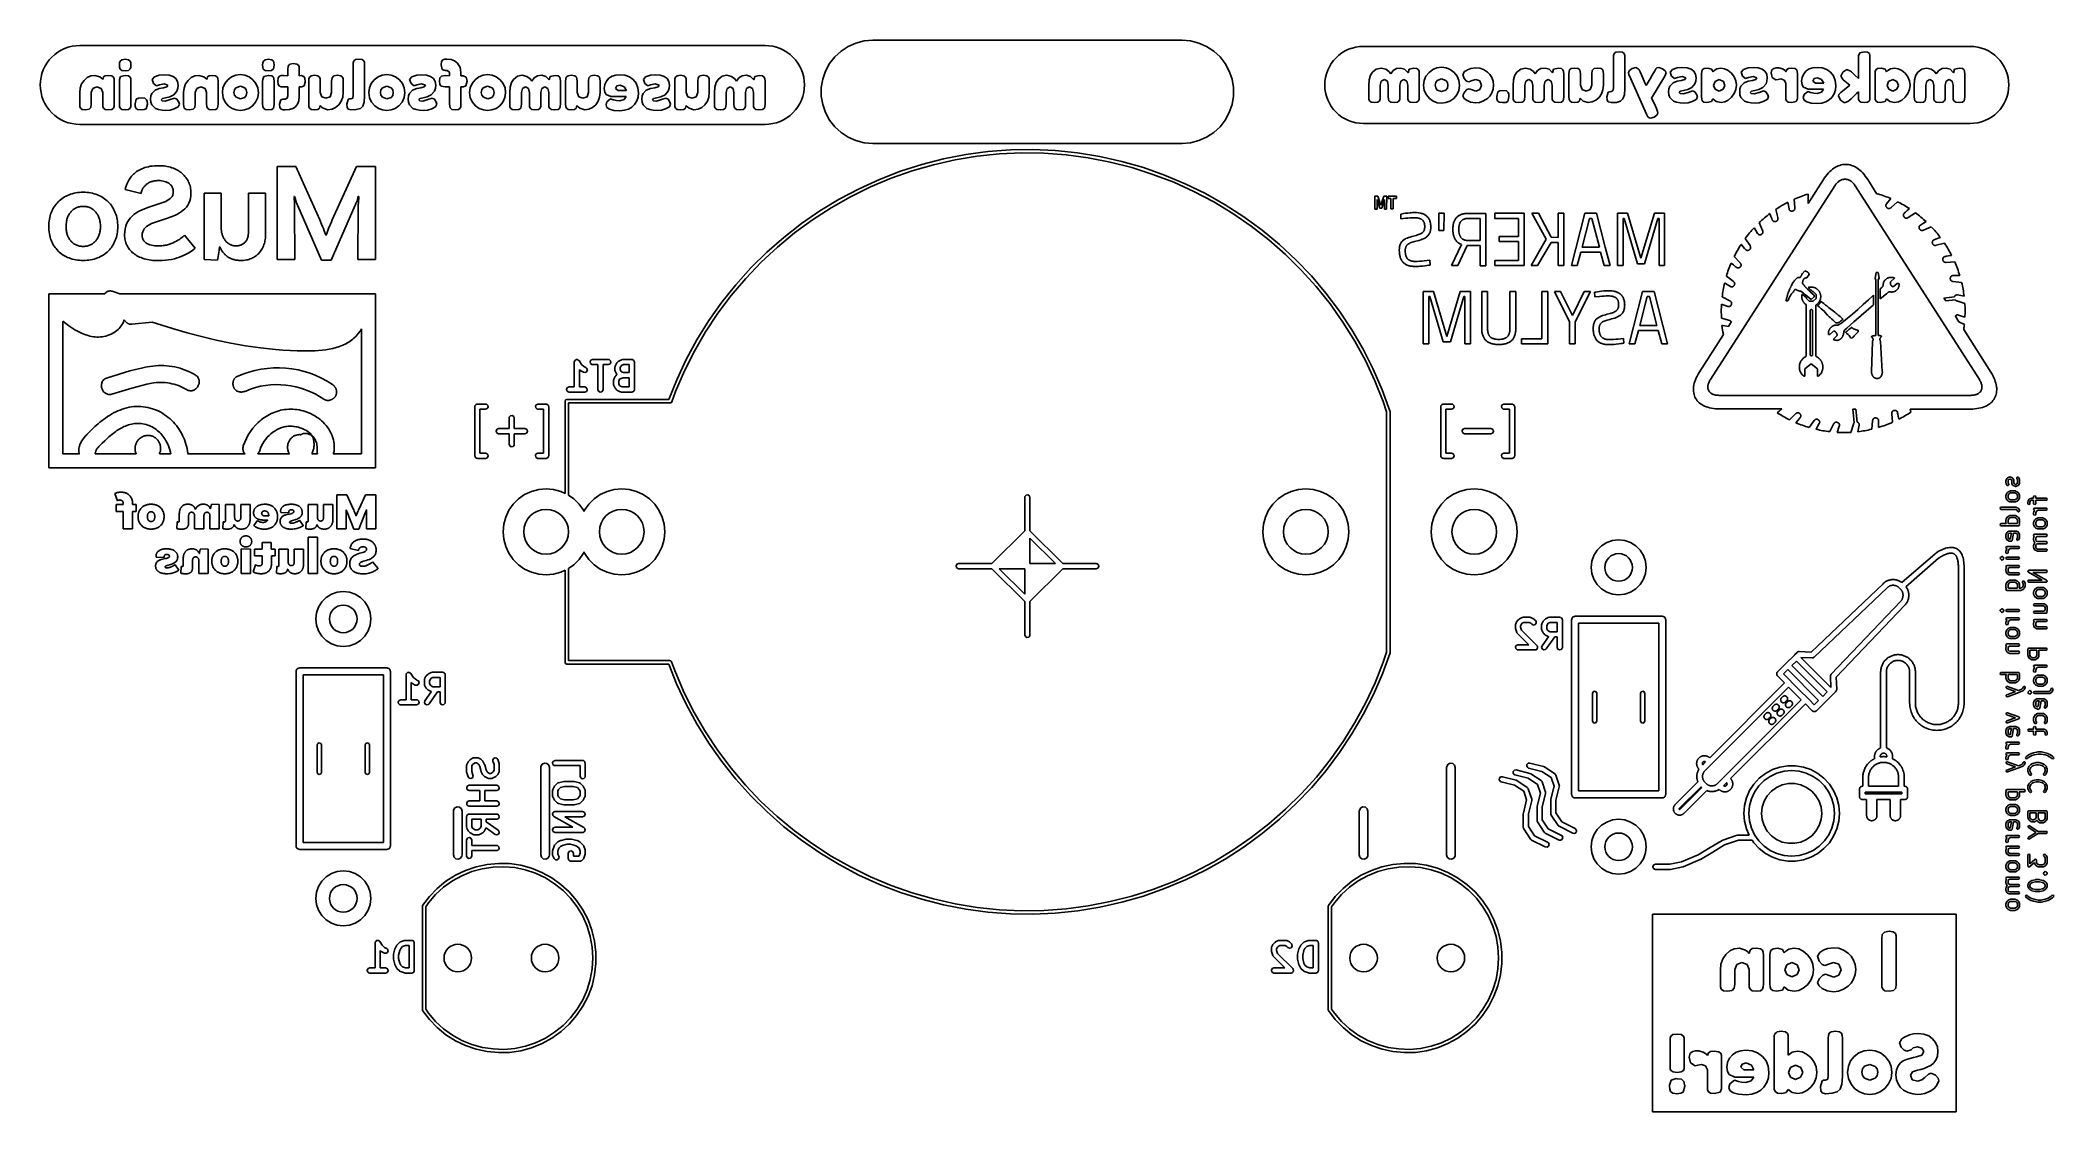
# Model space of a CAD drawing. Extents: x 101.3 to 159.9, y -98.9 to -67.7.
import ezdxf

# ---------------------------------------------------------------- set-up
doc = ezdxf.new("R2010")
doc.units = 0
doc.layers.add('BLACK', color=7, linetype='CONTINUOUS')

msp = doc.modelspace()

# ---------------------------------------------------------------- linework, layer by layer
at = {"layer": 'BLACK', "linetype": 'CONTINUOUS'}
for p, q in [((101.891027, -67.988044), (101.992821, -67.939899)), ((101.992821, -67.939899), (102.098843, -67.901964)), ((102.098843, -67.901964), (102.208073, -67.874603)), ((102.208073, -67.874603), (102.319459, -67.85808)), ((102.319459, -67.85808), (102.431929, -67.852555)), ((102.431929, -67.852555), (102.432087, -67.852555)), ((102.432087, -67.852555), (122.367913, -67.852555)), ((122.367913, -67.852555), (122.368071, -67.852555)), ((122.368071, -67.852555), (122.480541, -67.85808)), ((122.480541, -67.85808), (122.591927, -67.874603)), ((122.591927, -67.874603), (122.701157, -67.901964)), ((122.701157, -67.901964), (122.807179, -67.939899)), ((122.807179, -67.939899), (122.908973, -67.988044)), ((124.578681, -68.016289), (124.786079, -67.880789)), ((124.786079, -67.880789), (125.012951, -67.781274)), ((125.012951, -67.781274), (125.253108, -67.720458)), ((125.253108, -67.720458), (125.5, -67.7)), ((125.5, -67.7), (134.5, -67.7)), ((134.5, -67.7), (134.746892, -67.720458)), ((134.746892, -67.720458), (134.987049, -67.781274)), ((134.987049, -67.781274), (135.213921, -67.880789)), ((135.213921, -67.880789), (135.421319, -68.016289)), ((139.344233, -67.963659), (139.44788, -67.926574)), ((139.44788, -67.926574), (139.554662, -67.899826)), ((139.554662, -67.899826), (139.663551, -67.883674)), ((139.663551, -67.883674), (139.7735, -67.878273)), ((139.7735, -67.878273), (139.7735, -67.878272)), ((139.7735, -67.878272), (139.93225, -67.878272)), ((139.93225, -67.878272), (157.26775, -67.878272)), ((157.26775, -67.878272), (157.4265, -67.878272)), ((157.4265, -67.878272), (157.536448, -67.883674)), ((157.536448, -67.883674), (157.645338, -67.899826)), ((157.645338, -67.899826), (157.75212, -67.926574)), ((157.75212, -67.926574), (157.855766, -67.963659)), ((101.371828, -68.560892), (101.419973, -68.459098)), ((101.419973, -68.459098), (101.477863, -68.362514)), ((101.477863, -68.362514), (101.544942, -68.272069)), ((101.544942, -68.272069), (101.620563, -68.188634)), ((101.620563, -68.188634), (101.703997, -68.113013)), ((101.703997, -68.113013), (101.794442, -68.045934)), ((101.794442, -68.045934), (101.891027, -67.988044)), ((103.589375, -68.355157), (103.586517, -68.42088)), ((103.586517, -68.42088), (103.589375, -68.486603)), ((103.607472, -68.304675), (103.589375, -68.355157)), ((103.589375, -68.486603), (103.60652, -68.536133)), ((103.65605, -68.266099), (103.607472, -68.304675)), ((103.752252, -68.25324), (103.65605, -68.266099)), ((103.85036, -68.266099), (103.752252, -68.25324)), ((103.900842, -68.304675), (103.85036, -68.266099)), ((103.89989, -68.53518), (103.917035, -68.484697)), ((103.917035, -68.353252), (103.900842, -68.304675)), ((103.919892, -68.418975), (103.917035, -68.353252)), ((103.917035, -68.484697), (103.919892, -68.418975)), ((107.75561, -68.355157), (107.752752, -68.42088)), ((107.752752, -68.42088), (107.75561, -68.486603)), ((107.773707, -68.304675), (107.75561, -68.355157)), ((107.75561, -68.486603), (107.772755, -68.536133)), ((107.822285, -68.266099), (107.773707, -68.304675)), ((107.918487, -68.25324), (107.822285, -68.266099)), ((108.016595, -68.266099), (107.918487, -68.25324)), ((108.067077, -68.304675), (108.016595, -68.266099)), ((108.066125, -68.53518), (108.08327, -68.484697)), ((108.08327, -68.353252), (108.067077, -68.304675)), ((108.086127, -68.418975), (108.08327, -68.353252)), ((108.08327, -68.484697), (108.086127, -68.418975)), ((108.491892, -68.449455), (108.482367, -68.54661)), ((108.542851, -68.396591), (108.491892, -68.449455)), ((108.646197, -68.37897), (108.542851, -68.396591)), ((108.743829, -68.390876), (108.646197, -68.37897)), ((108.792882, -68.426595), (108.743829, -68.390876)), ((108.81098, -68.472315), (108.792882, -68.426595)), ((108.813837, -68.537085), (108.81098, -68.472315)), ((110.38832, -68.3523), (110.385462, -68.418975)), ((110.385462, -68.418975), (110.385462, -69.30099)), ((110.406417, -68.300865), (110.38832, -68.3523)), ((110.4569, -68.262289), (110.406417, -68.300865)), ((110.551197, -68.24943), (110.4569, -68.262289)), ((110.649305, -68.262289), (110.551197, -68.24943)), ((110.699787, -68.300865), (110.649305, -68.262289)), ((110.71598, -68.351347), (110.699787, -68.300865)), ((110.718837, -68.41707), (110.71598, -68.351347)), ((110.718837, -69.32385), (110.718837, -68.41707)), ((112.960546, -68.319439), (112.947687, -68.41707)), ((112.947687, -68.41707), (112.980072, -68.548515)), ((112.999122, -68.270385), (112.960546, -68.319439)), ((113.049605, -68.252287), (112.999122, -68.270385)), ((113.115328, -68.24943), (113.049605, -68.252287)), ((113.237036, -68.262659), (113.115328, -68.24943)), ((113.338001, -68.302347), (113.237036, -68.262659)), ((113.418222, -68.368492), (113.338001, -68.302347)), ((113.496804, -68.494461), (113.418222, -68.368492)), ((113.522997, -68.63424), (113.496804, -68.494461)), ((122.908973, -67.988044), (123.005558, -68.045934)), ((123.005558, -68.045934), (123.096003, -68.113013)), ((123.096003, -68.113013), (123.179437, -68.188634)), ((123.179437, -68.188634), (123.255058, -68.272069)), ((123.255058, -68.272069), (123.322137, -68.362514)), ((123.322137, -68.362514), (123.380027, -68.459098)), ((123.380027, -68.459098), (123.428172, -68.560892)), ((124.12634, -68.597457), (124.24425, -68.379578)), ((124.24425, -68.379578), (124.396414, -68.184078)), ((124.396414, -68.184078), (124.578681, -68.016289)), ((135.421319, -68.016289), (135.603586, -68.184078)), ((135.603586, -68.184078), (135.75575, -68.379578)), ((135.75575, -68.379578), (135.87366, -68.597457)), ((138.737159, -68.570734), (138.784225, -68.471221)), ((138.784225, -68.471221), (138.840818, -68.376802)), ((138.840818, -68.376802), (138.906393, -68.288384)), ((138.906393, -68.288384), (138.980319, -68.206819)), ((138.980319, -68.206819), (139.061884, -68.132893)), ((139.061884, -68.132893), (139.150302, -68.067318)), ((139.150302, -68.067318), (139.244721, -68.010725)), ((139.244721, -68.010725), (139.344233, -67.963659)), ((140.29039, -68.507557), (140.150372, -68.536847)), ((140.42374, -68.544705), (140.29039, -68.507557)), ((140.739547, -68.525972), (140.643027, -68.581217)), ((140.85808, -68.507557), (140.739547, -68.525972)), ((140.974761, -68.541371), (140.85808, -68.507557)), ((141.244795, -68.509463), (141.10573, -68.543752)), ((141.331949, -68.522321), (141.244795, -68.509463)), ((141.38005, -68.560897), (141.331949, -68.522321)), ((141.914932, -68.503007), (141.793647, -68.552219)), ((142.0468, -68.486603), (141.914932, -68.503007)), ((142.17888, -68.503112), (142.0468, -68.486603)), ((142.3008, -68.552642), (142.17888, -68.503112)), ((142.902145, -68.518035), (142.80118, -68.557087)), ((143.043115, -68.498032), (142.902145, -68.518035)), ((143.160167, -68.512002), (143.043115, -68.498032)), ((143.272562, -68.553912), (143.160167, -68.512002)), ((144.490915, -68.507557), (144.350897, -68.536847)), ((144.624265, -68.544705), (144.490915, -68.507557)), ((144.940072, -68.525972), (144.843552, -68.581217)), ((145.058605, -68.507557), (144.940072, -68.525972)), ((145.175286, -68.541371), (145.058605, -68.507557)), ((145.44532, -68.509463), (145.306255, -68.543752)), ((145.532474, -68.522321), (145.44532, -68.509463)), ((145.580575, -68.560897), (145.532474, -68.522321)), ((145.822986, -68.520416), (145.77298, -68.558992)), ((145.919665, -68.507557), (145.822986, -68.520416)), ((146.017296, -68.51994), (145.919665, -68.507557)), ((146.06635, -68.557087), (146.017296, -68.51994)), ((146.482592, -68.525655), (146.43211, -68.579947)), ((146.58832, -68.507557), (146.482592, -68.525655)), ((146.686427, -68.520416), (146.58832, -68.507557)), ((146.73691, -68.558992), (146.686427, -68.520416)), ((147.048377, -68.139892), (147.04552, -68.206568)), ((147.04552, -68.206568), (147.04552, -69.088582)), ((147.066475, -68.088457), (147.048377, -68.139892)), ((147.116957, -68.049881), (147.066475, -68.088457)), ((147.211255, -68.037022), (147.116957, -68.049881)), ((147.309362, -68.049881), (147.211255, -68.037022)), ((147.359845, -68.088457), (147.309362, -68.049881)), ((147.376037, -68.13894), (147.359845, -68.088457)), ((147.378895, -68.204662), (147.376037, -68.13894)), ((147.378895, -69.111443), (147.378895, -68.204662)), ((147.596065, -68.520893), (147.511769, -68.575661)), ((147.701792, -68.494222), (147.596065, -68.520893)), ((147.771325, -68.526607), (147.701792, -68.494222)), ((147.793232, -68.558992), (147.771325, -68.526607)), ((148.31425, -68.503747), (148.280912, -68.53518)), ((148.373305, -68.488507), (148.31425, -68.503747)), ((148.47427, -68.526607), (148.373305, -68.488507)), ((148.551422, -68.587567), (148.47427, -68.526607)), ((148.9048, -68.506605), (148.76383, -68.555182)), ((149.04196, -68.490412), (148.9048, -68.506605)), ((149.190779, -68.502452), (149.04196, -68.490412)), ((149.306526, -68.538571), (149.190779, -68.502452)), ((149.683945, -68.520893), (149.633462, -68.560897)), ((149.794435, -68.509463), (149.683945, -68.520893)), ((149.901591, -68.536133), (149.794435, -68.509463)), ((150.171625, -68.511367), (150.053515, -68.534227)), ((150.281586, -68.527983), (150.171625, -68.511367)), ((150.385408, -68.577831), (150.281586, -68.527983)), ((150.971725, -68.506605), (150.830755, -68.555182)), ((151.108885, -68.490412), (150.971725, -68.506605)), ((151.257704, -68.502452), (151.108885, -68.490412)), ((151.373451, -68.538571), (151.257704, -68.502452)), ((151.71658, -68.520893), (151.656572, -68.559945)), ((151.783255, -68.5047), (151.71658, -68.520893)), ((151.858502, -68.499937), (151.783255, -68.5047)), ((151.962325, -68.532323), (151.858502, -68.499937)), ((152.138061, -68.520416), (152.088055, -68.553277)), ((152.23093, -68.509463), (152.138061, -68.520416)), ((152.329037, -68.522321), (152.23093, -68.509463)), ((152.37952, -68.560897), (152.329037, -68.522321)), ((152.852198, -68.500176), (152.746232, -68.53518)), ((152.975785, -68.488507), (152.852198, -68.500176)), ((153.122152, -68.504488), (152.975785, -68.488507)), ((153.251375, -68.552431), (153.122152, -68.504488)), ((154.179745, -68.153228), (154.17784, -68.206568)), ((154.17784, -68.206568), (154.17784, -68.810452)), ((154.214035, -68.069407), (154.179745, -68.153228)), ((154.343575, -68.037022), (154.214035, -68.069407)), ((154.441682, -68.049881), (154.343575, -68.037022)), ((154.492165, -68.088457), (154.441682, -68.049881)), ((154.508357, -68.13894), (154.492165, -68.088457)), ((154.511215, -68.204662), (154.508357, -68.13894)), ((154.511215, -69.345757), (154.511215, -68.204662)), ((154.7341, -68.520893), (154.683617, -68.560897)), ((154.84459, -68.509463), (154.7341, -68.520893)), ((154.951746, -68.536133), (154.84459, -68.509463)), ((155.22178, -68.511367), (155.10367, -68.534227)), ((155.331741, -68.527983), (155.22178, -68.511367)), ((155.435563, -68.577831), (155.331741, -68.527983)), ((156.157135, -68.507557), (156.017117, -68.536847)), ((156.290485, -68.544705), (156.157135, -68.507557)), ((156.606292, -68.525972), (156.509772, -68.581217)), ((156.724825, -68.507557), (156.606292, -68.525972)), ((156.841506, -68.541371), (156.724825, -68.507557)), ((157.11154, -68.509463), (156.972475, -68.543752)), ((157.198694, -68.522321), (157.11154, -68.509463)), ((157.246795, -68.560897), (157.198694, -68.522321)), ((157.855766, -67.963659), (157.955279, -68.010725)), ((157.955279, -68.010725), (158.049698, -68.067318)), ((158.049698, -68.067318), (158.138116, -68.132893)), ((158.138116, -68.132893), (158.219681, -68.206819)), ((158.219681, -68.206819), (158.293607, -68.288384)), ((158.293607, -68.288384), (158.359182, -68.376802)), ((158.359182, -68.376802), (158.415775, -68.471221)), ((158.415775, -68.471221), (158.462841, -68.570733)), ((101.284484, -69), (101.290009, -68.887531)), ((101.290009, -69.112469), (101.284484, -69)), ((101.290009, -68.887531), (101.306532, -68.776145)), ((101.306532, -69.223855), (101.290009, -69.112469)), ((101.306532, -68.776145), (101.333892, -68.666914)), ((101.333892, -68.666914), (101.371828, -68.560892)), ((102.446163, -69.090276), (102.432087, -69.222885)), ((102.488391, -68.971848), (102.446163, -69.090276)), ((102.55877, -68.867603), (102.488391, -68.971848)), ((102.650316, -68.78664), (102.55877, -68.867603)), ((102.756043, -68.738063), (102.650316, -68.78664)), ((102.875952, -68.72187), (102.756043, -68.738063)), ((102.767367, -69.22098), (102.812135, -69.09906)), ((102.812135, -69.09906), (102.93215, -69.055245)), ((103.018827, -68.765685), (102.875952, -68.72187)), ((102.93215, -69.055245), (103.05407, -69.100965)), ((103.070262, -68.80569), (103.018827, -68.765685)), ((103.05407, -69.100965), (103.100742, -69.22098)), ((103.104552, -68.84379), (103.070262, -68.80569)), ((103.123602, -68.765685), (103.104552, -68.84379)), ((103.172656, -68.732824), (103.123602, -68.765685)), ((103.266477, -68.72187), (103.172656, -68.732824)), ((103.363156, -68.733776), (103.266477, -68.72187)), ((103.413162, -68.769495), (103.363156, -68.733776)), ((103.43126, -68.818072), (103.413162, -68.769495)), ((103.434117, -68.88189), (103.43126, -68.818072)), ((103.434117, -69.55626), (103.434117, -68.88189)), ((103.588422, -68.838075), (103.586517, -68.89332)), ((103.586517, -68.89332), (103.586517, -69.56007)), ((103.622712, -68.75616), (103.588422, -68.838075)), ((103.60652, -68.536133), (103.657002, -68.575185)), ((103.752252, -68.723775), (103.622712, -68.75616)), ((103.657002, -68.575185), (103.753205, -68.586615)), ((103.753205, -68.723895), (103.752252, -68.723775)), ((103.753205, -68.586615), (103.849407, -68.575185)), ((103.85036, -68.736157), (103.753205, -68.723895)), ((103.849407, -68.575185), (103.89989, -68.53518)), ((103.900842, -68.773305), (103.85036, -68.736157)), ((103.917035, -68.823787), (103.900842, -68.773305)), ((103.919892, -68.88951), (103.917035, -68.823787)), ((103.919892, -69.558165), (103.919892, -68.88951)), ((104.605692, -68.76759), (104.539017, -68.84379)), ((104.539017, -68.84379), (104.580927, -68.956185)), ((104.580927, -68.956185), (104.666652, -69.02286)), ((104.746662, -68.719012), (104.605692, -68.76759)), ((104.744757, -69.10668), (104.624742, -69.154305)), ((104.666652, -69.02286), (104.751425, -68.994285)), ((104.868582, -69.081915), (104.744757, -69.10668)), ((104.883822, -68.70282), (104.746662, -68.719012)), ((104.751425, -68.994285), (104.885727, -68.96571)), ((104.965737, -69.054769), (104.868582, -69.081915)), ((105.032641, -68.71486), (104.883822, -68.70282)), ((104.885727, -68.96571), (104.998122, -69.00762)), ((104.998122, -69.00762), (104.965737, -69.054769)), ((105.148389, -68.750978), (105.032641, -68.71486)), ((105.231066, -68.811176), (105.148389, -68.750978)), ((105.280672, -68.895454), (105.231066, -68.811176)), ((105.261012, -69.178118), (105.288159, -69.097869)), ((105.297207, -69.00381), (105.280672, -68.895454)), ((105.288159, -69.097869), (105.297207, -69.00381)), ((105.469398, -69.090276), (105.455322, -69.222885)), ((105.511626, -68.971848), (105.469398, -69.090276)), ((105.582005, -68.867603), (105.511626, -68.971848)), ((105.673551, -68.78664), (105.582005, -68.867603)), ((105.779278, -68.738063), (105.673551, -68.78664)), ((105.899187, -68.72187), (105.779278, -68.738063)), ((105.790602, -69.22098), (105.83537, -69.09906)), ((105.83537, -69.09906), (105.955385, -69.055245)), ((106.042062, -68.765685), (105.899187, -68.72187)), ((105.955385, -69.055245), (106.077305, -69.100965)), ((106.093497, -68.80569), (106.042062, -68.765685)), ((106.077305, -69.100965), (106.123977, -69.22098)), ((106.127787, -68.84379), (106.093497, -68.80569)), ((106.146837, -68.765685), (106.127787, -68.84379)), ((106.195891, -68.732824), (106.146837, -68.765685)), ((106.289712, -68.72187), (106.195891, -68.732824)), ((106.386391, -68.733776), (106.289712, -68.72187)), ((106.436397, -68.769495), (106.386391, -68.733776)), ((106.454495, -68.818072), (106.436397, -68.769495)), ((106.457352, -68.88189), (106.454495, -68.818072)), ((106.457352, -69.55626), (106.457352, -68.88189)), ((106.598746, -69.079481), (106.581177, -69.222885)), ((106.651451, -68.954068), (106.598746, -69.079481)), ((106.739292, -68.846647), (106.651451, -68.954068)), ((106.849994, -68.764627), (106.739292, -68.846647)), ((106.971279, -68.715414), (106.849994, -68.764627)), ((106.933126, -69.137636), (106.977417, -69.08001)), ((107.103147, -68.69901), (106.971279, -68.715414)), ((106.977417, -69.08001), (107.105052, -69.03429)), ((107.235227, -68.71552), (107.103147, -68.69901)), ((107.105052, -69.03429), (107.232687, -69.081915)), ((107.232687, -69.081915), (107.276979, -69.140732)), ((107.357147, -68.76505), (107.235227, -68.71552)), ((107.468907, -68.8476), (107.357147, -68.76505)), ((107.557807, -68.95555), (107.468907, -68.8476)), ((107.611147, -69.08128), (107.557807, -68.95555)), ((107.628927, -69.22479), (107.611147, -69.08128)), ((107.754657, -68.838075), (107.752752, -68.89332)), ((107.752752, -68.89332), (107.752752, -69.56007)), ((107.788947, -68.75616), (107.754657, -68.838075)), ((107.772755, -68.536133), (107.823237, -68.575185)), ((107.918487, -68.723775), (107.788947, -68.75616)), ((107.823237, -68.575185), (107.91944, -68.586615)), ((107.91944, -68.723895), (107.918487, -68.723775)), ((107.91944, -68.586615), (108.015642, -68.575185)), ((108.016595, -68.736157), (107.91944, -68.723895)), ((108.015642, -68.575185), (108.066125, -68.53518)), ((108.067077, -68.773305), (108.016595, -68.736157)), ((108.08327, -68.823787), (108.067077, -68.773305)), ((108.086127, -68.88951), (108.08327, -68.823787)), ((108.086127, -69.558165), (108.086127, -68.88951)), ((108.203285, -68.795689), (108.190902, -68.89332)), ((108.190902, -68.89332), (108.203761, -68.989999)), ((108.240432, -68.746635), (108.203285, -68.795689)), ((108.203761, -68.989999), (108.242337, -69.040005)), ((108.290915, -68.728537), (108.240432, -68.746635)), ((108.242337, -69.040005), (108.29282, -69.056198)), ((108.355685, -68.72568), (108.290915, -68.728537)), ((108.29282, -69.056198), (108.358542, -69.059055)), ((108.482367, -68.7333), (108.355685, -68.72568)), ((108.358542, -69.059055), (108.482367, -69.051435)), ((108.482367, -68.54661), (108.482367, -68.7333)), ((108.482367, -69.051435), (108.482367, -69.314325)), ((108.813837, -68.7333), (108.813837, -68.537085)), ((108.876702, -68.72568), (108.813837, -68.7333)), ((108.813837, -69.333375), (108.813837, -69.051435)), ((108.813837, -69.051435), (108.891942, -69.05715)), ((108.952902, -68.750445), (108.876702, -68.72568)), ((108.891942, -69.05715), (108.961475, -69.024765)), ((108.979572, -68.800927), (108.952902, -68.750445)), ((108.961475, -69.024765), (108.989097, -68.914275)), ((108.989097, -68.914275), (108.979572, -68.800927)), ((109.09673, -68.821883), (109.093872, -68.887605)), ((109.093872, -68.887605), (109.093872, -69.561975)), ((109.112922, -68.7714), (109.09673, -68.821883)), ((109.162929, -68.732824), (109.112922, -68.7714)), ((109.259607, -68.719965), (109.162929, -68.732824)), ((109.357239, -68.732347), (109.259607, -68.719965)), ((109.406292, -68.769495), (109.357239, -68.732347)), ((109.42439, -68.819977), (109.406292, -68.769495)), ((109.427247, -68.8857), (109.42439, -68.819977)), ((109.427247, -69.222885), (109.427247, -68.8857)), ((109.772052, -68.792355), (109.760622, -68.88951)), ((109.760622, -68.88951), (109.760622, -69.222885)), ((109.822535, -68.738062), (109.772052, -68.792355)), ((109.928262, -68.719965), (109.822535, -68.738062)), ((110.02637, -68.732824), (109.928262, -68.719965)), ((110.076852, -68.7714), (110.02637, -68.732824)), ((110.093045, -68.82093), (110.076852, -68.7714)), ((110.095902, -68.887605), (110.093045, -68.82093)), ((110.095902, -69.22098), (110.095902, -68.887605)), ((110.860231, -69.079481), (110.842662, -69.222885)), ((110.912936, -68.954068), (110.860231, -69.079481)), ((111.000777, -68.846647), (110.912936, -68.954068)), ((111.111479, -68.764627), (111.000777, -68.846647)), ((111.232764, -68.715414), (111.111479, -68.764627)), ((111.194611, -69.137636), (111.238902, -69.08001)), ((111.364633, -68.69901), (111.232764, -68.715414)), ((111.238902, -69.08001), (111.366538, -69.03429)), ((111.496712, -68.71552), (111.364633, -68.69901)), ((111.366538, -69.03429), (111.494172, -69.081915)), ((111.494172, -69.081915), (111.538464, -69.140732)), ((111.618632, -68.76505), (111.496712, -68.71552)), ((111.730392, -68.8476), (111.618632, -68.76505)), ((111.819292, -68.95555), (111.730392, -68.8476)), ((111.872633, -69.08128), (111.819292, -68.95555)), ((111.890412, -69.22479), (111.872633, -69.08128)), ((112.096153, -68.76759), (112.029478, -68.84379)), ((112.029478, -68.84379), (112.071387, -68.956185)), ((112.071387, -68.956185), (112.157112, -69.02286)), ((112.237122, -68.719012), (112.096153, -68.76759)), ((112.235217, -69.10668), (112.115202, -69.154305)), ((112.157112, -69.02286), (112.241885, -68.994285)), ((112.359042, -69.081915), (112.235217, -69.10668)), ((112.374283, -68.70282), (112.237122, -68.719012)), ((112.241885, -68.994285), (112.376188, -68.96571)), ((112.456197, -69.054769), (112.359042, -69.081915)), ((112.523101, -68.71486), (112.374283, -68.70282)), ((112.376188, -68.96571), (112.488582, -69.00762)), ((112.488582, -69.00762), (112.456197, -69.054769)), ((112.638849, -68.750978), (112.523101, -68.71486)), ((112.721526, -68.811176), (112.638849, -68.750978)), ((112.771132, -68.895454), (112.721526, -68.811176)), ((112.751472, -69.178118), (112.778619, -69.097869)), ((112.787668, -69.00381), (112.771132, -68.895454)), ((112.778619, -69.097869), (112.787668, -69.00381)), ((112.909588, -68.796165), (112.898157, -68.891415)), ((112.898157, -68.891415), (112.91054, -68.985713)), ((112.959594, -68.741872), (112.909588, -68.796165)), ((112.91054, -68.985713), (112.949592, -69.036195)), ((112.949592, -69.036195), (113.065797, -69.059055)), ((113.063892, -68.723775), (112.959594, -68.741872)), ((112.980072, -68.548515), (113.063892, -68.582805)), ((113.063892, -68.582805), (113.117232, -68.582805)), ((113.187717, -68.735205), (113.063892, -68.723775)), ((113.065797, -69.059055), (113.187717, -69.051435)), ((113.117232, -68.582805), (113.187717, -68.63043)), ((113.187717, -68.63043), (113.187717, -68.735205)), ((113.187717, -69.051435), (113.187717, -69.561975)), ((113.522997, -68.735205), (113.522997, -68.63424)), ((113.585862, -68.735205), (113.522997, -68.735205)), ((113.522997, -69.558165), (113.522997, -69.05334)), ((113.522997, -69.05334), (113.591578, -69.05334)), ((113.670159, -68.774258), (113.585862, -68.735205)), ((113.591578, -69.05334), (113.662062, -69.03048)), ((113.662062, -69.03048), (113.698257, -68.891415)), ((113.698257, -68.891415), (113.670159, -68.774258)), ((113.792026, -69.079481), (113.774458, -69.222885)), ((113.844731, -68.954068), (113.792026, -69.079481)), ((113.932573, -68.846647), (113.844731, -68.954068)), ((114.043274, -68.764627), (113.932573, -68.846647)), ((114.164559, -68.715414), (114.043274, -68.764627)), ((114.126406, -69.137636), (114.170698, -69.08001)), ((114.296427, -68.69901), (114.164559, -68.715414)), ((114.170698, -69.08001), (114.298332, -69.03429)), ((114.428508, -68.71552), (114.296427, -68.69901)), ((114.298332, -69.03429), (114.425968, -69.081915)), ((114.425968, -69.081915), (114.470259, -69.140732)), ((114.550427, -68.76505), (114.428508, -68.71552)), ((114.662188, -68.8476), (114.550427, -68.76505)), ((114.751088, -68.95555), (114.662188, -68.8476)), ((114.804428, -69.08128), (114.751088, -68.95555)), ((114.822208, -69.22479), (114.804428, -69.08128)), ((114.957462, -69.061489), (114.946032, -69.22479)), ((114.991753, -68.932267), (114.957462, -69.061489)), ((115.048903, -68.837123), (114.991753, -68.932267)), ((115.164155, -68.749254), (115.048903, -68.837123)), ((115.304172, -68.719965), (115.164155, -68.749254)), ((115.279407, -69.222885), (115.308935, -69.098584)), ((115.437522, -68.757112), (115.304172, -68.719965)), ((115.308935, -69.098584), (115.397518, -69.05715)), ((115.397518, -69.05715), (115.488005, -69.100965)), ((115.53182, -68.825693), (115.437522, -68.757112)), ((115.488005, -69.100965), (115.511817, -69.22479)), ((115.582303, -68.8857), (115.53182, -68.825693)), ((115.656809, -68.793625), (115.582303, -68.8857)), ((115.753329, -68.73838), (115.656809, -68.793625)), ((115.871863, -68.719965), (115.753329, -68.73838)), ((115.847098, -69.222885), (115.876625, -69.098584)), ((115.988544, -68.753779), (115.871863, -68.719965)), ((115.876625, -69.098584), (115.965207, -69.05715)), ((115.965207, -69.05715), (116.050932, -69.098584)), ((116.087128, -68.85522), (115.988544, -68.753779)), ((116.050932, -69.098584), (116.079507, -69.222885)), ((116.119513, -68.75616), (116.087128, -68.85522)), ((116.258577, -68.72187), (116.119513, -68.75616)), ((116.345731, -68.734729), (116.258577, -68.72187)), ((116.393832, -68.773305), (116.345731, -68.734729)), ((116.41193, -68.821883), (116.393832, -68.773305)), ((116.414787, -68.887605), (116.41193, -68.821883)), ((116.414787, -69.558165), (116.414787, -68.887605)), ((116.570045, -68.821883), (116.567188, -68.887605)), ((116.567188, -68.887605), (116.567188, -69.561975)), ((116.586238, -68.7714), (116.570045, -68.821883)), ((116.636244, -68.732824), (116.586238, -68.7714)), ((116.732923, -68.719965), (116.636244, -68.732824)), ((116.830554, -68.732347), (116.732923, -68.719965)), ((116.879607, -68.769495), (116.830554, -68.732347)), ((116.897705, -68.819977), (116.879607, -68.769495)), ((116.900563, -68.8857), (116.897705, -68.819977)), ((116.900563, -69.222885), (116.900563, -68.8857)), ((117.245368, -68.792355), (117.233937, -68.88951)), ((117.233937, -68.88951), (117.233937, -69.222885)), ((117.29585, -68.738062), (117.245368, -68.792355)), ((117.401578, -68.719965), (117.29585, -68.738062)), ((117.499685, -68.732824), (117.401578, -68.719965)), ((117.550167, -68.7714), (117.499685, -68.732824)), ((117.56636, -68.82093), (117.550167, -68.7714)), ((117.569217, -68.887605), (117.56636, -68.82093)), ((117.569217, -69.22098), (117.569217, -68.887605)), ((117.709235, -68.991189), (117.693043, -69.103823)), ((117.693043, -69.103823), (117.707568, -69.20574)), ((117.757813, -68.887605), (117.709235, -68.991189)), ((117.828536, -68.805928), (117.757813, -68.887605)), ((117.91688, -68.747587), (117.828536, -68.805928)), ((118.022846, -68.712583), (117.91688, -68.747587)), ((118.022608, -69.09906), (118.055945, -69.028575)), ((118.094997, -69.16002), (118.022608, -69.09906)), ((118.146433, -68.700915), (118.022846, -68.712583)), ((118.055945, -69.028575), (118.151195, -69.001905)), ((118.2928, -68.716896), (118.146433, -68.700915)), ((118.151195, -69.001905), (118.274068, -69.052388)), ((118.274068, -69.052388), (118.335027, -69.16002)), ((118.422022, -68.764838), (118.2928, -68.716896)), ((118.5341, -68.844743), (118.422022, -68.764838)), ((118.620354, -68.951317), (118.5341, -68.844743)), ((118.672107, -69.079269), (118.620354, -68.951317)), ((118.689357, -69.2286), (118.672107, -69.079269)), ((118.895098, -68.76759), (118.828423, -68.84379)), ((118.828423, -68.84379), (118.870333, -68.956185)), ((118.870333, -68.956185), (118.956058, -69.02286)), ((119.036068, -68.719012), (118.895098, -68.76759)), ((119.034162, -69.10668), (118.914148, -69.154305)), ((118.956058, -69.02286), (119.04083, -68.994285)), ((119.157988, -69.081915), (119.034162, -69.10668)), ((119.173228, -68.70282), (119.036068, -68.719012)), ((119.04083, -68.994285), (119.175133, -68.96571)), ((119.255143, -69.054769), (119.157988, -69.081915)), ((119.322046, -68.71486), (119.173228, -68.70282)), ((119.175133, -68.96571), (119.287528, -69.00762)), ((119.287528, -69.00762), (119.255143, -69.054769)), ((119.437794, -68.750978), (119.322046, -68.71486)), ((119.520471, -68.811176), (119.437794, -68.750978)), ((119.570077, -68.895454), (119.520471, -68.811176)), ((119.550418, -69.178118), (119.577564, -69.097869)), ((119.586613, -69.00381), (119.570077, -68.895454)), ((119.577564, -69.097869), (119.586613, -69.00381)), ((119.747585, -68.821883), (119.744728, -68.887605)), ((119.744728, -68.887605), (119.744728, -69.561975)), ((119.763778, -68.7714), (119.747585, -68.821883)), ((119.813784, -68.732824), (119.763778, -68.7714)), ((119.910463, -68.719965), (119.813784, -68.732824)), ((120.008094, -68.732347), (119.910463, -68.719965)), ((120.057148, -68.769495), (120.008094, -68.732347)), ((120.075245, -68.819977), (120.057148, -68.769495)), ((120.078103, -68.8857), (120.075245, -68.819977)), ((120.078103, -69.222885), (120.078103, -68.8857)), ((120.422908, -68.792355), (120.411478, -68.88951)), ((120.411478, -68.88951), (120.411478, -69.222885)), ((120.47339, -68.738062), (120.422908, -68.792355)), ((120.579118, -68.719965), (120.47339, -68.738062)), ((120.677225, -68.732824), (120.579118, -68.719965)), ((120.727708, -68.7714), (120.677225, -68.732824)), ((120.7439, -68.82093), (120.727708, -68.7714)), ((120.746758, -68.887605), (120.7439, -68.82093)), ((120.746758, -69.22098), (120.746758, -68.887605)), ((120.910588, -69.061489), (120.899158, -69.22479)), ((120.944878, -68.932267), (120.910588, -69.061489)), ((121.002028, -68.837123), (120.944878, -68.932267)), ((121.11728, -68.749254), (121.002028, -68.837123)), ((121.257298, -68.719965), (121.11728, -68.749254)), ((121.232533, -69.222885), (121.26206, -69.098584)), ((121.390648, -68.757112), (121.257298, -68.719965)), ((121.26206, -69.098584), (121.350643, -69.05715)), ((121.350643, -69.05715), (121.44113, -69.100965)), ((121.484945, -68.825693), (121.390648, -68.757112)), ((121.44113, -69.100965), (121.464943, -69.22479)), ((121.535428, -68.8857), (121.484945, -68.825693)), ((121.609934, -68.793625), (121.535428, -68.8857)), ((121.706454, -68.73838), (121.609934, -68.793625)), ((121.824988, -68.719965), (121.706454, -68.73838)), ((121.800223, -69.222885), (121.82975, -69.098584)), ((121.941669, -68.753779), (121.824988, -68.719965)), ((121.82975, -69.098584), (121.918333, -69.05715)), ((121.918333, -69.05715), (122.004058, -69.098584)), ((122.040253, -68.85522), (121.941669, -68.753779)), ((122.004058, -69.098584), (122.032633, -69.222885)), ((122.072638, -68.75616), (122.040253, -68.85522)), ((122.211703, -68.72187), (122.072638, -68.75616)), ((122.298856, -68.734729), (122.211703, -68.72187)), ((122.346958, -68.773305), (122.298856, -68.734729)), ((122.365055, -68.821883), (122.346958, -68.773305)), ((122.367913, -68.887605), (122.365055, -68.821883)), ((122.367913, -69.558165), (122.367913, -68.887605)), ((123.428172, -68.560892), (123.466108, -68.666914)), ((123.466108, -68.666914), (123.493468, -68.776145)), ((123.493468, -68.776145), (123.509991, -68.887531)), ((123.509991, -69.112469), (123.493468, -69.223855)), ((123.509991, -68.887531), (123.515516, -69)), ((123.515516, -69), (123.509991, -69.112469)), ((124.005123, -69.076131), (124.0459, -68.831772)), ((124.005123, -69.323869), (124.005123, -69.076131)), ((124.0459, -68.831772), (124.12634, -68.597457)), ((135.87366, -68.597457), (135.9541, -68.831772)), ((135.9541, -68.831772), (135.994877, -69.076131)), ((135.994877, -69.076131), (135.994877, -69.323869)), ((138.651773, -69), (138.657174, -68.890051)), ((138.657174, -69.109949), (138.651773, -69)), ((138.657174, -68.890051), (138.673326, -68.781162)), ((138.673326, -69.218838), (138.657174, -69.109949)), ((138.673326, -68.781162), (138.700074, -68.67438)), ((138.700074, -68.67438), (138.737159, -68.570734)), ((139.94368, -68.849082), (139.93225, -69.012382)), ((139.93225, -69.012382), (139.93225, -69.345757)), ((139.97797, -68.719859), (139.94368, -68.849082)), ((140.03512, -68.624715), (139.97797, -68.719859)), ((140.150372, -68.536847), (140.03512, -68.624715)), ((140.265625, -69.010478), (140.295152, -68.886176)), ((140.265625, -69.343853), (140.265625, -69.010478)), ((140.295152, -68.886176), (140.383735, -68.844743)), ((140.383735, -68.844743), (140.474222, -68.888557)), ((140.518037, -68.613285), (140.42374, -68.544705)), ((140.474222, -68.888557), (140.498035, -69.012382)), ((140.498035, -69.012382), (140.498035, -69.345757)), ((140.56852, -68.673292), (140.518037, -68.613285)), ((140.643027, -68.581217), (140.56852, -68.673292)), ((140.833315, -69.010478), (140.862842, -68.886176)), ((140.833315, -69.343853), (140.833315, -69.010478)), ((140.862842, -68.886176), (140.951425, -68.844743)), ((140.951425, -68.844743), (141.03715, -68.886176)), ((141.073345, -68.642812), (140.974761, -68.541371)), ((141.03715, -68.886176), (141.065725, -69.010478)), ((141.065725, -69.010478), (141.065725, -69.347662)), ((141.10573, -68.543752), (141.073345, -68.642812)), ((141.398147, -68.609475), (141.38005, -68.560897)), ((141.401005, -68.675197), (141.398147, -68.609475)), ((141.401005, -69.345757), (141.401005, -68.675197)), ((141.542398, -68.867073), (141.52483, -69.010478)), ((141.52483, -69.010478), (141.545309, -69.159782)), ((141.595103, -68.741661), (141.542398, -68.867073)), ((141.682945, -68.63424), (141.595103, -68.741661)), ((141.793647, -68.552219), (141.682945, -68.63424)), ((141.862015, -69.006667), (141.876779, -68.925229)), ((141.877731, -69.088582), (141.862015, -69.006667)), ((141.876779, -68.925229), (141.92107, -68.867602)), ((141.92488, -69.147637), (141.877731, -69.088582)), ((141.92107, -68.867602), (142.048705, -68.821883)), ((142.048705, -68.821883), (142.17634, -68.869507)), ((142.220155, -69.090488), (142.174435, -69.14859)), ((142.17634, -68.869507), (142.220631, -68.928324)), ((142.235395, -69.009525), (142.220155, -69.090488)), ((142.220631, -68.928324), (142.235395, -69.009525)), ((142.41256, -68.635192), (142.3008, -68.552642)), ((142.50146, -68.743142), (142.41256, -68.635192)), ((142.5548, -68.868872), (142.50146, -68.743142)), ((142.552339, -69.156924), (142.57258, -69.012382)), ((142.57258, -69.012382), (142.5548, -68.868872)), ((142.71736, -68.612332), (142.66783, -68.69901)), ((142.66783, -68.69901), (142.707835, -68.808547)), ((142.707835, -68.808547), (142.774986, -68.887129)), ((142.7707, -68.576137), (142.71736, -68.612332)), ((142.80118, -68.557087), (142.7707, -68.576137)), ((142.774986, -68.887129), (142.83928, -68.913322)), ((142.85071, -69.111443), (142.787369, -69.136684)), ((142.83928, -68.913322), (142.94215, -68.871412)), ((142.935482, -69.146685), (142.85071, -69.111443)), ((142.94215, -68.871412), (143.040257, -68.839027)), ((143.040257, -68.839027), (143.15932, -68.884747)), ((143.15932, -68.884747), (143.214565, -69.01143)), ((143.214565, -69.01143), (143.161225, -69.13716)), ((143.3803, -68.623762), (143.272562, -68.553912)), ((143.451261, -68.694486), (143.3803, -68.623762)), ((143.507935, -68.784735), (143.451261, -68.694486)), ((143.545082, -68.890463), (143.507935, -68.784735)), ((143.557465, -69.00762), (143.545082, -68.890463)), ((143.545082, -69.125254), (143.557465, -69.00762)), ((144.144205, -68.849082), (144.132775, -69.012382)), ((144.132775, -69.012382), (144.132775, -69.345757)), ((144.178495, -68.719859), (144.144205, -68.849082)), ((144.235645, -68.624715), (144.178495, -68.719859)), ((144.350897, -68.536847), (144.235645, -68.624715)), ((144.46615, -69.010478), (144.495677, -68.886176)), ((144.46615, -69.343853), (144.46615, -69.010478)), ((144.495677, -68.886176), (144.58426, -68.844743)), ((144.58426, -68.844743), (144.674747, -68.888557)), ((144.718562, -68.613285), (144.624265, -68.544705)), ((144.674747, -68.888557), (144.69856, -69.012382)), ((144.69856, -69.012382), (144.69856, -69.345757)), ((144.769045, -68.673292), (144.718562, -68.613285)), ((144.843552, -68.581217), (144.769045, -68.673292)), ((145.03384, -69.010478), (145.063367, -68.886176)), ((145.03384, -69.343853), (145.03384, -69.010478)), ((145.063367, -68.886176), (145.15195, -68.844743)), ((145.15195, -68.844743), (145.237675, -68.886176)), ((145.27387, -68.642812), (145.175286, -68.541371)), ((145.237675, -68.886176), (145.26625, -69.010478)), ((145.26625, -69.010478), (145.26625, -69.347662)), ((145.306255, -68.543752), (145.27387, -68.642812)), ((145.598672, -68.609475), (145.580575, -68.560897)), ((145.60153, -68.675197), (145.598672, -68.609475)), ((145.60153, -69.345757), (145.60153, -68.675197)), ((145.756787, -68.609475), (145.75393, -68.675197)), ((145.75393, -68.675197), (145.75393, -69.349568)), ((145.77298, -68.558992), (145.756787, -68.609475)), ((146.084447, -68.60757), (146.06635, -68.557087)), ((146.087305, -68.673292), (146.084447, -68.60757)), ((146.087305, -69.010478), (146.087305, -68.673292)), ((146.133977, -69.130493), (146.087305, -69.010478)), ((146.42068, -69.010478), (146.375912, -69.132397)), ((146.43211, -68.579947), (146.42068, -68.677103)), ((146.42068, -68.677103), (146.42068, -69.010478)), ((146.753102, -68.608522), (146.73691, -68.558992)), ((146.741884, -69.141182), (146.75596, -69.008573)), ((146.75596, -68.675197), (146.753102, -68.608522)), ((146.75596, -69.008573), (146.75596, -68.675197)), ((147.04552, -69.088582), (147.03409, -69.17526)), ((147.36556, -69.287655), (147.378895, -69.111443)), ((147.511769, -68.575661), (147.48367, -68.640907)), ((147.48367, -68.640907), (147.49891, -68.705677)), ((147.49891, -68.705677), (147.51415, -68.738062)), ((147.51415, -68.738062), (148.01326, -69.854393)), ((147.821569, -68.620191), (147.793232, -68.558992)), ((147.893245, -68.777115), (147.821569, -68.620191)), ((147.965635, -68.938326), (147.893245, -68.777115)), ((147.996115, -69.012382), (147.965635, -68.938326)), ((148.054217, -68.917238), (147.996115, -69.012382)), ((148.114225, -68.817226), (148.054217, -68.917238)), ((148.176137, -68.712345), (148.114225, -68.817226)), ((148.159945, -69.380048), (148.53904, -68.741872)), ((148.24948, -68.587567), (148.176137, -68.712345)), ((148.280912, -68.53518), (148.24948, -68.587567)), ((148.53904, -68.741872), (148.57714, -68.648527)), ((148.57714, -68.648527), (148.551422, -68.587567)), ((148.662627, -69.108347), (148.65334, -69.199072)), ((148.690487, -69.03429), (148.662627, -69.108347)), ((148.78288, -68.941898), (148.690487, -69.03429)), ((148.76383, -68.555182), (148.697155, -68.631382)), ((148.697155, -68.631382), (148.739065, -68.743778)), ((148.739065, -68.743778), (148.82479, -68.810452)), ((148.902895, -68.894273), (148.78288, -68.941898)), ((148.82479, -68.810452), (148.909562, -68.781877)), ((149.02672, -68.869507), (148.902895, -68.894273)), ((148.909562, -68.781877), (149.043865, -68.753302)), ((149.123875, -68.842361), (149.02672, -68.869507)), ((149.043865, -68.753302), (149.15626, -68.795212)), ((149.15626, -68.795212), (149.123875, -68.842361)), ((149.209124, -69.131921), (149.32771, -69.073342)), ((149.389203, -68.598769), (149.306526, -68.538571)), ((149.32771, -69.073342), (149.41915, -68.96571)), ((149.43881, -68.683046), (149.389203, -68.598769)), ((149.41915, -68.96571), (149.446296, -68.885462)), ((149.455345, -68.791402), (149.43881, -68.683046)), ((149.446296, -68.885462), (149.455345, -68.791402)), ((149.616317, -68.61138), (149.61346, -68.677103)), ((149.61346, -68.677103), (149.61346, -69.343853)), ((149.633462, -68.560897), (149.616317, -68.61138)), ((149.94493, -68.616142), (149.901591, -68.536133)), ((149.97922, -68.57709), (149.94493, -68.616142)), ((149.958265, -69.01143), (150.003032, -68.896178)), ((150.004937, -69.124777), (149.958265, -69.01143)), ((150.053515, -68.534227), (149.97922, -68.57709)), ((150.003032, -68.896178), (150.123047, -68.842837)), ((150.123047, -68.842837), (150.244967, -68.896178)), ((150.29164, -69.012382), (150.24211, -69.12573)), ((150.244967, -68.896178), (150.29164, -69.012382)), ((150.483092, -68.66091), (150.385408, -68.577831)), ((150.561938, -68.766108), (150.483092, -68.66091)), ((150.609246, -68.882313), (150.561938, -68.766108)), ((150.625015, -69.009525), (150.609246, -68.882313)), ((150.609352, -69.136843), (150.625015, -69.009525)), ((150.729552, -69.108347), (150.720265, -69.199072)), ((150.757412, -69.03429), (150.729552, -69.108347)), ((150.849805, -68.941898), (150.757412, -69.03429)), ((150.830755, -68.555182), (150.76408, -68.631382)), ((150.76408, -68.631382), (150.80599, -68.743778)), ((150.80599, -68.743778), (150.891715, -68.810452)), ((150.96982, -68.894273), (150.849805, -68.941898)), ((150.891715, -68.810452), (150.976487, -68.781877)), ((151.093645, -68.869507), (150.96982, -68.894273)), ((150.976487, -68.781877), (151.11079, -68.753302)), ((151.1908, -68.842361), (151.093645, -68.869507)), ((151.11079, -68.753302), (151.223185, -68.795212)), ((151.223185, -68.795212), (151.1908, -68.842361)), ((151.276049, -69.131921), (151.394635, -69.073342)), ((151.456128, -68.598769), (151.373451, -68.538571)), ((151.394635, -69.073342), (151.486075, -68.96571)), ((151.505735, -68.683046), (151.456128, -68.598769)), ((151.486075, -68.96571), (151.513221, -68.885462)), ((151.52227, -68.791402), (151.505735, -68.683046)), ((151.513221, -68.885462), (151.52227, -68.791402)), ((151.656572, -68.559945), (151.63276, -68.648527)), ((151.63276, -68.648527), (151.668955, -68.781877)), ((151.668955, -68.781877), (151.77373, -68.854267)), ((151.77373, -68.854267), (151.839452, -68.839027)), ((151.839452, -68.839027), (151.92232, -68.823787)), ((151.92232, -68.823787), (152.018522, -68.859983)), ((152.039477, -68.583757), (151.962325, -68.532323)), ((152.018522, -68.859983), (152.06329, -68.947612)), ((152.0671, -68.616142), (152.039477, -68.583757)), ((152.06329, -68.947612), (152.06329, -69.347662)), ((152.088055, -68.553277), (152.0671, -68.616142)), ((152.395712, -68.609475), (152.37952, -68.560897)), ((152.39857, -68.675197), (152.395712, -68.609475)), ((152.39857, -69.343853), (152.39857, -68.675197)), ((152.538587, -68.778782), (152.522395, -68.891415)), ((152.522395, -68.891415), (152.536921, -68.993333)), ((152.536921, -68.993333), (152.580497, -69.06477)), ((152.587165, -68.675197), (152.538587, -68.778782)), ((152.580497, -69.06477), (152.709085, -69.120968)), ((152.657888, -68.593521), (152.587165, -68.675197)), ((152.746232, -68.53518), (152.657888, -68.593521)), ((152.85196, -68.886652), (152.885297, -68.816167)), ((152.92435, -68.947612), (152.85196, -68.886652)), ((152.885297, -68.816167), (152.980547, -68.789497)), ((153.16438, -68.947612), (152.92435, -68.947612)), ((152.980547, -68.789497), (153.10342, -68.83998)), ((153.10342, -68.83998), (153.16438, -68.947612)), ((153.363452, -68.632335), (153.251375, -68.552431)), ((153.449707, -68.738909), (153.363452, -68.632335)), ((153.501459, -68.866862), (153.449707, -68.738909)), ((153.51871, -69.016193), (153.501459, -68.866862)), ((153.505375, -69.139171), (153.51871, -69.016193)), ((153.723497, -68.62662), (153.661585, -68.747588)), ((153.661585, -68.747588), (153.73207, -68.850457)), ((153.920665, -69.010478), (153.6673, -69.220027)), ((153.833035, -68.549467), (153.723497, -68.62662)), ((153.73207, -68.850457), (153.920665, -69.010478)), ((153.947335, -68.600902), (153.833035, -68.549467)), ((153.970195, -68.616142), (153.947335, -68.600902)), ((154.074017, -68.713297), (153.970195, -68.616142)), ((154.17784, -68.810452), (154.074017, -68.713297)), ((154.666472, -68.61138), (154.663615, -68.677103)), ((154.663615, -68.677103), (154.663615, -69.343853)), ((154.683617, -68.560897), (154.666472, -68.61138)), ((154.995085, -68.616142), (154.951746, -68.536133)), ((155.029375, -68.57709), (154.995085, -68.616142)), ((155.00842, -69.01143), (155.053187, -68.896178)), ((155.055092, -69.124777), (155.00842, -69.01143)), ((155.10367, -68.534227), (155.029375, -68.57709)), ((155.053187, -68.896178), (155.173202, -68.842837)), ((155.173202, -68.842837), (155.295122, -68.896178)), ((155.341795, -69.012382), (155.292265, -69.12573)), ((155.295122, -68.896178), (155.341795, -69.012382)), ((155.533247, -68.66091), (155.435563, -68.577831)), ((155.612093, -68.766108), (155.533247, -68.66091)), ((155.659401, -68.882313), (155.612093, -68.766108)), ((155.67517, -69.009525), (155.659401, -68.882313)), ((155.659507, -69.136843), (155.67517, -69.009525)), ((155.810425, -68.849082), (155.798995, -69.012382)), ((155.798995, -69.012382), (155.798995, -69.345757)), ((155.844715, -68.719859), (155.810425, -68.849082)), ((155.901865, -68.624715), (155.844715, -68.719859)), ((156.017117, -68.536847), (155.901865, -68.624715)), ((156.13237, -69.010478), (156.161897, -68.886176)), ((156.13237, -69.343853), (156.13237, -69.010478)), ((156.161897, -68.886176), (156.25048, -68.844743)), ((156.25048, -68.844743), (156.340967, -68.888557)), ((156.384782, -68.613285), (156.290485, -68.544705)), ((156.340967, -68.888557), (156.36478, -69.012382)), ((156.36478, -69.012382), (156.36478, -69.345757)), ((156.435265, -68.673292), (156.384782, -68.613285)), ((156.509772, -68.581217), (156.435265, -68.673292)), ((156.70006, -69.010478), (156.729587, -68.886176)), ((156.70006, -69.343853), (156.70006, -69.010478)), ((156.729587, -68.886176), (156.81817, -68.844743)), ((156.81817, -68.844743), (156.903895, -68.886176)), ((156.94009, -68.642812), (156.841506, -68.541371)), ((156.903895, -68.886176), (156.93247, -69.010478)), ((156.93247, -69.010478), (156.93247, -69.347662)), ((156.972475, -68.543752), (156.94009, -68.642812)), ((157.264892, -68.609475), (157.246795, -68.560897)), ((157.26775, -68.675197), (157.264892, -68.609475)), ((157.26775, -69.345757), (157.26775, -68.675197)), ((158.462841, -68.570733), (158.499926, -68.67438)), ((158.499926, -68.67438), (158.526674, -68.781162)), ((158.526674, -68.781162), (158.542826, -68.890051)), ((158.542826, -69.109949), (158.526674, -69.218838)), ((158.542826, -68.890051), (158.548227, -69)), ((158.548227, -69), (158.542826, -69.109949)), ((101.333892, -69.333086), (101.306532, -69.223855)), ((101.371828, -69.439108), (101.333892, -69.333086)), ((101.419973, -69.540902), (101.371828, -69.439108)), ((101.477863, -69.637486), (101.419973, -69.540902)), ((101.544942, -69.727931), (101.477863, -69.637486)), ((102.432087, -69.222885), (102.432087, -69.558165)), ((102.432087, -69.558165), (102.434945, -69.623888)), ((102.434945, -69.623888), (102.451137, -69.672465)), ((102.451137, -69.672465), (102.50162, -69.711041)), ((102.706407, -69.706279), (102.755937, -69.653415)), ((102.755937, -69.653415), (102.767367, -69.55626)), ((102.767367, -69.55626), (102.767367, -69.22098)), ((103.100742, -69.22098), (103.100742, -69.558165)), ((103.100742, -69.558165), (103.1036, -69.623888)), ((103.1036, -69.623888), (103.121697, -69.672465)), ((103.121697, -69.672465), (103.170751, -69.711041)), ((103.365061, -69.711041), (103.415067, -69.672465)), ((103.415067, -69.672465), (103.43126, -69.621983)), ((103.43126, -69.621983), (103.434117, -69.55626)), ((103.586517, -69.56007), (103.589375, -69.625792)), ((103.589375, -69.625792), (103.607472, -69.676275)), ((103.607472, -69.676275), (103.656526, -69.713423)), ((103.850836, -69.712946), (103.900842, -69.67437)), ((103.900842, -69.67437), (103.917035, -69.62484)), ((103.917035, -69.62484), (103.919892, -69.558165)), ((104.076102, -69.41148), (104.043717, -69.54483)), ((104.043717, -69.54483), (104.043717, -69.55245)), ((104.043717, -69.55245), (104.046575, -69.620078)), ((104.046575, -69.620078), (104.066577, -69.672465)), ((104.066577, -69.672465), (104.116822, -69.713899)), ((104.137777, -69.381476), (104.076102, -69.41148)), ((104.23517, -69.371475), (104.137777, -69.381476)), ((104.328753, -69.385763), (104.23517, -69.371475)), ((104.306131, -69.718661), (104.362805, -69.691515)), ((104.378997, -69.428625), (104.328753, -69.385763)), ((104.362805, -69.691515), (104.399952, -69.554355)), ((104.397095, -69.48006), (104.378997, -69.428625)), ((104.399952, -69.546735), (104.397095, -69.48006)), ((104.399952, -69.554355), (104.399952, -69.546735)), ((104.504489, -69.320754), (104.495202, -69.41148)), ((104.495202, -69.41148), (104.504489, -69.503158)), ((104.53235, -69.246697), (104.504489, -69.320754)), ((104.504489, -69.503158), (104.53235, -69.580073)), ((104.624742, -69.154305), (104.53235, -69.246697)), ((104.53235, -69.580073), (104.636172, -69.683895)), ((104.636172, -69.683895), (104.724332, -69.716703)), ((104.803812, -69.428625), (104.835721, -69.397192)), ((104.832864, -69.462915), (104.803812, -69.428625)), ((104.920017, -69.474345), (104.832864, -69.462915)), ((104.835721, -69.397192), (104.931447, -69.375285)), ((105.064797, -69.427673), (104.920017, -69.474345)), ((104.931447, -69.375285), (105.050986, -69.344329)), ((105.050986, -69.344329), (105.169572, -69.28575)), ((105.062892, -69.731097), (105.180685, -69.695537)), ((105.19148, -69.381), (105.064797, -69.427673)), ((105.169572, -69.28575), (105.261012, -69.178118)), ((105.180685, -69.695537), (105.295302, -69.63627)), ((105.259107, -69.413385), (105.19148, -69.381)), ((105.3134, -69.501491), (105.259107, -69.413385)), ((105.295302, -69.63627), (105.331497, -69.56388)), ((105.331497, -69.56388), (105.3134, -69.501491)), ((105.455322, -69.222885), (105.455322, -69.558165)), ((105.455322, -69.558165), (105.45818, -69.623888)), ((105.45818, -69.623888), (105.474372, -69.672465)), ((105.474372, -69.672465), (105.524855, -69.711041)), ((105.729642, -69.706279), (105.779172, -69.653415)), ((105.779172, -69.653415), (105.790602, -69.55626)), ((105.790602, -69.55626), (105.790602, -69.22098)), ((106.123977, -69.22098), (106.123977, -69.558165)), ((106.123977, -69.558165), (106.126835, -69.623888)), ((106.126835, -69.623888), (106.144932, -69.672465)), ((106.144932, -69.672465), (106.193986, -69.711041)), ((106.388296, -69.711041), (106.438302, -69.672465)), ((106.438302, -69.672465), (106.454495, -69.621983)), ((106.454495, -69.621983), (106.457352, -69.55626)), ((106.581177, -69.222885), (106.601656, -69.372189)), ((106.601656, -69.372189), (106.663092, -69.503873)), ((106.663092, -69.503873), (106.753818, -69.610553)), ((106.753818, -69.610553), (106.862165, -69.684848)), ((106.862165, -69.684848), (106.981466, -69.728424)), ((106.918362, -69.219075), (106.933126, -69.137636)), ((106.934079, -69.30099), (106.918362, -69.219075)), ((106.981227, -69.360045), (106.934079, -69.30099)), ((107.106957, -69.40767), (106.981227, -69.360045)), ((107.230782, -69.360998), (107.106957, -69.40767)), ((107.228877, -69.727472), (107.348892, -69.681038)), ((107.276502, -69.302895), (107.230782, -69.360998)), ((107.291742, -69.221933), (107.276502, -69.302895)), ((107.276979, -69.140732), (107.291742, -69.221933)), ((107.348892, -69.681038), (107.457716, -69.604361)), ((107.457716, -69.604361), (107.547965, -69.498158)), ((107.547965, -69.498158), (107.608687, -69.369332)), ((107.608687, -69.369332), (107.628927, -69.22479)), ((107.752752, -69.56007), (107.75561, -69.625792)), ((107.75561, -69.625792), (107.773707, -69.676275)), ((107.773707, -69.676275), (107.822761, -69.713423)), ((108.017071, -69.712946), (108.067077, -69.67437)), ((108.067077, -69.67437), (108.08327, -69.62484)), ((108.08327, -69.62484), (108.086127, -69.558165)), ((108.286152, -69.432435), (108.242337, -69.56007)), ((108.242337, -69.56007), (108.255672, -69.656749)), ((108.255672, -69.656749), (108.295677, -69.706755)), ((108.336635, -69.414338), (108.286152, -69.432435)), ((108.405215, -69.41148), (108.336635, -69.414338)), ((108.466175, -69.38862), (108.405215, -69.41148)), ((108.482367, -69.314325), (108.466175, -69.38862)), ((108.531474, -69.715857), (108.631804, -69.686012)), ((108.631804, -69.686012), (108.710967, -69.63627)), ((108.710967, -69.63627), (108.768117, -69.562822)), ((108.768117, -69.562822), (108.802407, -69.461857)), ((108.802407, -69.461857), (108.813837, -69.333375)), ((109.093872, -69.561975), (109.09673, -69.625792)), ((109.09673, -69.625792), (109.114827, -69.67437)), ((109.114827, -69.67437), (109.165786, -69.711518)), ((109.355334, -69.71247), (109.404387, -69.67818)), ((109.404387, -69.67818), (109.423437, -69.600075)), ((109.423437, -69.600075), (109.457727, -69.638175)), ((109.47392, -69.3429), (109.427247, -69.222885)), ((109.457727, -69.638175), (109.509162, -69.680085)), ((109.59584, -69.38862), (109.47392, -69.3429)), ((109.509162, -69.680085), (109.650132, -69.721995)), ((109.715855, -69.344805), (109.59584, -69.38862)), ((109.760622, -69.222885), (109.715855, -69.344805)), ((109.7711, -69.705803), (109.877462, -69.657225)), ((109.877462, -69.657225), (109.96922, -69.576263)), ((109.96922, -69.576263), (110.039599, -69.472017)), ((110.039599, -69.472017), (110.081827, -69.353589)), ((110.081827, -69.353589), (110.095902, -69.22098)), ((110.238777, -69.424815), (110.200677, -69.56007)), ((110.200677, -69.56007), (110.210202, -69.656749)), ((110.210202, -69.656749), (110.238777, -69.706755)), ((110.271162, -69.408623), (110.238777, -69.424815)), ((110.32355, -69.405765), (110.271162, -69.408623)), ((110.374032, -69.387668), (110.32355, -69.405765)), ((110.385462, -69.30099), (110.374032, -69.387668)), ((110.474997, -69.718185), (110.595965, -69.684371)), ((110.595965, -69.684371), (110.665497, -69.62103)), ((110.665497, -69.62103), (110.705502, -69.500062)), ((110.705502, -69.500062), (110.718837, -69.32385)), ((110.842662, -69.222885), (110.863141, -69.372189)), ((110.863141, -69.372189), (110.924577, -69.503873)), ((110.924577, -69.503873), (111.015303, -69.610553)), ((111.015303, -69.610553), (111.12365, -69.684848)), ((111.12365, -69.684848), (111.242951, -69.728424)), ((111.179847, -69.219075), (111.194611, -69.137636)), ((111.195564, -69.30099), (111.179847, -69.219075)), ((111.242713, -69.360045), (111.195564, -69.30099)), ((111.368443, -69.40767), (111.242713, -69.360045)), ((111.492267, -69.360998), (111.368443, -69.40767)), ((111.490362, -69.727472), (111.610378, -69.681038)), ((111.537987, -69.302895), (111.492267, -69.360998)), ((111.553227, -69.221933), (111.537987, -69.302895)), ((111.538464, -69.140732), (111.553227, -69.221933)), ((111.610378, -69.681038), (111.719201, -69.604361)), ((111.719201, -69.604361), (111.80945, -69.498158)), ((111.80945, -69.498158), (111.870172, -69.369332)), ((111.870172, -69.369332), (111.890412, -69.22479)), ((111.994949, -69.320754), (111.985662, -69.41148)), ((111.985662, -69.41148), (111.994949, -69.503158)), ((112.02281, -69.246697), (111.994949, -69.320754)), ((111.994949, -69.503158), (112.02281, -69.580073)), ((112.115202, -69.154305), (112.02281, -69.246697)), ((112.02281, -69.580073), (112.126632, -69.683895)), ((112.126632, -69.683895), (112.214792, -69.716703)), ((112.294272, -69.428625), (112.326181, -69.397192)), ((112.323324, -69.462915), (112.294272, -69.428625)), ((112.410477, -69.474345), (112.323324, -69.462915)), ((112.326181, -69.397192), (112.421907, -69.375285)), ((112.555258, -69.427673), (112.410477, -69.474345)), ((112.421907, -69.375285), (112.541446, -69.344329)), ((112.541446, -69.344329), (112.660032, -69.28575)), ((112.553353, -69.731097), (112.671145, -69.695537)), ((112.68194, -69.381), (112.555258, -69.427673)), ((112.660032, -69.28575), (112.751472, -69.178118)), ((112.671145, -69.695537), (112.785762, -69.63627)), ((112.749567, -69.413385), (112.68194, -69.381)), ((112.80386, -69.501491), (112.749567, -69.413385)), ((112.785762, -69.63627), (112.821958, -69.56388)), ((112.821958, -69.56388), (112.80386, -69.501491)), ((113.187717, -69.561975), (113.205815, -69.669608)), ((113.205815, -69.669608), (113.26106, -69.71628)), ((113.45156, -69.715327), (113.502043, -69.675323)), ((113.502043, -69.675323), (113.52014, -69.62484)), ((113.52014, -69.62484), (113.522997, -69.558165)), ((113.774458, -69.222885), (113.794936, -69.372189)), ((113.794936, -69.372189), (113.856372, -69.503873)), ((113.856372, -69.503873), (113.947098, -69.610553)), ((113.947098, -69.610553), (114.055445, -69.684848)), ((114.055445, -69.684848), (114.174746, -69.728424)), ((114.111643, -69.219075), (114.126406, -69.137636)), ((114.127359, -69.30099), (114.111643, -69.219075)), ((114.174507, -69.360045), (114.127359, -69.30099)), ((114.300237, -69.40767), (114.174507, -69.360045)), ((114.424062, -69.360998), (114.300237, -69.40767)), ((114.422158, -69.727472), (114.542173, -69.681038)), ((114.469783, -69.302895), (114.424062, -69.360998)), ((114.485023, -69.221933), (114.469783, -69.302895)), ((114.470259, -69.140732), (114.485023, -69.221933)), ((114.542173, -69.681038), (114.650996, -69.604361)), ((114.650996, -69.604361), (114.741245, -69.498158)), ((114.741245, -69.498158), (114.801967, -69.369332)), ((114.801967, -69.369332), (114.822208, -69.22479)), ((114.946032, -69.22479), (114.946032, -69.558165)), ((114.946032, -69.558165), (114.94889, -69.623888)), ((114.94889, -69.623888), (114.966987, -69.67437)), ((114.966987, -69.67437), (115.016041, -69.712946)), ((115.210351, -69.71247), (115.260357, -69.672465)), ((115.260357, -69.672465), (115.27655, -69.621983)), ((115.27655, -69.621983), (115.279407, -69.55626)), ((115.279407, -69.55626), (115.279407, -69.222885)), ((115.511817, -69.22479), (115.511817, -69.558165)), ((115.511817, -69.558165), (115.514675, -69.62484)), ((115.514675, -69.62484), (115.532772, -69.67437)), ((115.532772, -69.67437), (115.583255, -69.712946)), ((115.778041, -69.71247), (115.828047, -69.672465)), ((115.828047, -69.672465), (115.84424, -69.621983)), ((115.84424, -69.621983), (115.847098, -69.55626)), ((115.847098, -69.55626), (115.847098, -69.222885)), ((116.079507, -69.222885), (116.079507, -69.56007)), ((116.079507, -69.56007), (116.082365, -69.625792)), ((116.082365, -69.625792), (116.100462, -69.676275)), ((116.100462, -69.676275), (116.151897, -69.713423)), ((116.345731, -69.712946), (116.395737, -69.67437)), ((116.395737, -69.67437), (116.41193, -69.62484)), ((116.41193, -69.62484), (116.414787, -69.558165)), ((116.567188, -69.561975), (116.570045, -69.625792)), ((116.570045, -69.625792), (116.588142, -69.67437)), ((116.588142, -69.67437), (116.639101, -69.711518)), ((116.828649, -69.71247), (116.877702, -69.67818)), ((116.877702, -69.67818), (116.896753, -69.600075)), ((116.896753, -69.600075), (116.931042, -69.638175)), ((116.947235, -69.3429), (116.900563, -69.222885)), ((116.931042, -69.638175), (116.982478, -69.680085)), ((117.069155, -69.38862), (116.947235, -69.3429)), ((116.982478, -69.680085), (117.123448, -69.721995)), ((117.18917, -69.344805), (117.069155, -69.38862)), ((117.233937, -69.222885), (117.18917, -69.344805)), ((117.244415, -69.705803), (117.350778, -69.657225)), ((117.350778, -69.657225), (117.442535, -69.576263)), ((117.442535, -69.576263), (117.512914, -69.472017)), ((117.512914, -69.472017), (117.555142, -69.353589)), ((117.555142, -69.353589), (117.569217, -69.22098)), ((117.707568, -69.20574), (117.751145, -69.277177)), ((117.767338, -69.493395), (117.742572, -69.581025)), ((117.742572, -69.581025), (117.767933, -69.655201)), ((117.751145, -69.277177), (117.879733, -69.333375)), ((117.872113, -69.40767), (117.767338, -69.493395)), ((117.767933, -69.655201), (117.844014, -69.708184)), ((117.948313, -69.428625), (117.872113, -69.40767)), ((117.879733, -69.333375), (118.331217, -69.333375)), ((117.969268, -69.436245), (117.948313, -69.428625)), ((118.044039, -69.45339), (117.969268, -69.436245)), ((118.142623, -69.459105), (118.044039, -69.45339)), ((118.335027, -69.16002), (118.094997, -69.16002)), ((118.268353, -69.42291), (118.142623, -69.459105)), ((118.331217, -69.333375), (118.268353, -69.42291)), ((118.398845, -69.701992), (118.496238, -69.645557)), ((118.496238, -69.645557), (118.569342, -69.573405)), ((118.569342, -69.573405), (118.636017, -69.466513)), ((118.636017, -69.466513), (118.676023, -69.351578)), ((118.676023, -69.351578), (118.689357, -69.2286)), ((118.793894, -69.320754), (118.784608, -69.41148)), ((118.784608, -69.41148), (118.793894, -69.503158)), ((118.821755, -69.246697), (118.793894, -69.320754)), ((118.793894, -69.503158), (118.821755, -69.580073)), ((118.914148, -69.154305), (118.821755, -69.246697)), ((118.821755, -69.580073), (118.925578, -69.683895)), ((118.925578, -69.683895), (119.013737, -69.716703)), ((119.093218, -69.428625), (119.125126, -69.397192)), ((119.122269, -69.462915), (119.093218, -69.428625)), ((119.209423, -69.474345), (119.122269, -69.462915)), ((119.125126, -69.397192), (119.220853, -69.375285)), ((119.354203, -69.427673), (119.209423, -69.474345)), ((119.220853, -69.375285), (119.340391, -69.344329)), ((119.340391, -69.344329), (119.458978, -69.28575)), ((119.352297, -69.731097), (119.47009, -69.695537)), ((119.480885, -69.381), (119.354203, -69.427673)), ((119.458978, -69.28575), (119.550418, -69.178118)), ((119.47009, -69.695537), (119.584708, -69.63627)), ((119.548513, -69.413385), (119.480885, -69.381)), ((119.602805, -69.501491), (119.548513, -69.413385)), ((119.584708, -69.63627), (119.620903, -69.56388)), ((119.620903, -69.56388), (119.602805, -69.501491)), ((119.744728, -69.561975), (119.747585, -69.625792)), ((119.747585, -69.625792), (119.765683, -69.67437)), ((119.765683, -69.67437), (119.816641, -69.711518)), ((120.006189, -69.71247), (120.055243, -69.67818)), ((120.055243, -69.67818), (120.074293, -69.600075)), ((120.074293, -69.600075), (120.108583, -69.638175)), ((120.124775, -69.3429), (120.078103, -69.222885)), ((120.108583, -69.638175), (120.160018, -69.680085)), ((120.246695, -69.38862), (120.124775, -69.3429)), ((120.160018, -69.680085), (120.300988, -69.721995)), ((120.36671, -69.344805), (120.246695, -69.38862)), ((120.411478, -69.222885), (120.36671, -69.344805)), ((120.421955, -69.705803), (120.528318, -69.657225)), ((120.528318, -69.657225), (120.620075, -69.576263)), ((120.620075, -69.576263), (120.690454, -69.472017)), ((120.690454, -69.472017), (120.732682, -69.353589)), ((120.732682, -69.353589), (120.746758, -69.22098)), ((120.899158, -69.22479), (120.899158, -69.558165)), ((120.899158, -69.558165), (120.902015, -69.623888)), ((120.902015, -69.623888), (120.920113, -69.67437)), ((120.920113, -69.67437), (120.969166, -69.712946)), ((121.163476, -69.71247), (121.213483, -69.672465)), ((121.213483, -69.672465), (121.229675, -69.621983)), ((121.229675, -69.621983), (121.232533, -69.55626)), ((121.232533, -69.55626), (121.232533, -69.222885)), ((121.464943, -69.22479), (121.464943, -69.558165)), ((121.464943, -69.558165), (121.4678, -69.62484)), ((121.4678, -69.62484), (121.485898, -69.67437)), ((121.485898, -69.67437), (121.53638, -69.712946)), ((121.731166, -69.71247), (121.781173, -69.672465)), ((121.781173, -69.672465), (121.797365, -69.621983)), ((121.797365, -69.621983), (121.800223, -69.55626)), ((121.800223, -69.55626), (121.800223, -69.222885)), ((122.032633, -69.222885), (122.032633, -69.56007)), ((122.032633, -69.56007), (122.03549, -69.625792)), ((122.03549, -69.625792), (122.053588, -69.676275)), ((122.053588, -69.676275), (122.105023, -69.713423)), ((122.298856, -69.712946), (122.348863, -69.67437)), ((122.348863, -69.67437), (122.365055, -69.62484)), ((122.365055, -69.62484), (122.367913, -69.558165)), ((123.322137, -69.637486), (123.255058, -69.727931)), ((123.380027, -69.540902), (123.322137, -69.637486)), ((123.428172, -69.439108), (123.380027, -69.540902)), ((123.466108, -69.333086), (123.428172, -69.439108)), ((123.493468, -69.223855), (123.466108, -69.333086)), ((124.0459, -69.568228), (124.005123, -69.323869)), ((124.12634, -69.802543), (124.0459, -69.568228)), ((135.9541, -69.568228), (135.87366, -69.802543)), ((135.994877, -69.323869), (135.9541, -69.568228)), ((138.700074, -69.32562), (138.673326, -69.218838)), ((138.737159, -69.429266), (138.700074, -69.32562)), ((138.784225, -69.528779), (138.737159, -69.429266)), ((138.840818, -69.623198), (138.784225, -69.528779)), ((138.906393, -69.711616), (138.840818, -69.623198)), ((139.93225, -69.345757), (139.935107, -69.41148)), ((139.935107, -69.41148), (139.953205, -69.461963)), ((139.953205, -69.461963), (140.002259, -69.500539)), ((140.002259, -69.500539), (140.09989, -69.513397)), ((140.09989, -69.513397), (140.196569, -69.500063)), ((140.196569, -69.500063), (140.246575, -69.460057)), ((140.246575, -69.460057), (140.262767, -69.409575)), ((140.262767, -69.409575), (140.265625, -69.343853)), ((140.498035, -69.345757), (140.500892, -69.412433)), ((140.500892, -69.412433), (140.51899, -69.461963)), ((140.51899, -69.461963), (140.569472, -69.500539)), ((140.569472, -69.500539), (140.66758, -69.513397)), ((140.66758, -69.513397), (140.764259, -69.500063)), ((140.764259, -69.500063), (140.814265, -69.460057)), ((140.814265, -69.460057), (140.830457, -69.409575)), ((140.830457, -69.409575), (140.833315, -69.343853)), ((141.065725, -69.347662), (141.068582, -69.413385)), ((141.068582, -69.413385), (141.08668, -69.463868)), ((141.08668, -69.463868), (141.138115, -69.501015)), ((141.138115, -69.501015), (141.23527, -69.513397)), ((141.23527, -69.513397), (141.331949, -69.500539)), ((141.331949, -69.500539), (141.381955, -69.461963)), ((141.381955, -69.461963), (141.398147, -69.412433)), ((141.398147, -69.412433), (141.401005, -69.345757)), ((141.545309, -69.159782), (141.606745, -69.291465)), ((141.606745, -69.291465), (141.697471, -69.398145)), ((141.697471, -69.398145), (141.805817, -69.47244)), ((141.805817, -69.47244), (141.925118, -69.516017)), ((142.05061, -69.195263), (141.92488, -69.147637)), ((141.925118, -69.516017), (142.048705, -69.530543)), ((142.048705, -69.530543), (142.17253, -69.515064)), ((142.174435, -69.14859), (142.05061, -69.195263)), ((142.17253, -69.515064), (142.292545, -69.46863)), ((142.292545, -69.46863), (142.401368, -69.391954)), ((142.401368, -69.391954), (142.491617, -69.28575)), ((142.491617, -69.28575), (142.552339, -69.156924)), ((142.711645, -69.212407), (142.66783, -69.311467)), ((142.66783, -69.311467), (142.694024, -69.381476)), ((142.694024, -69.381476), (142.772605, -69.446723)), ((142.787369, -69.136684), (142.711645, -69.212407)), ((142.772605, -69.446723), (142.893572, -69.503873)), ((142.893572, -69.503873), (143.039305, -69.522923)), ((143.047877, -69.181927), (142.935482, -69.146685)), ((143.039305, -69.522923), (143.155933, -69.508741)), ((143.161225, -69.13716), (143.047877, -69.181927)), ((143.155933, -69.508741), (143.269598, -69.466196)), ((143.269598, -69.466196), (143.3803, -69.395288)), ((143.3803, -69.395288), (143.451261, -69.324088)), ((143.451261, -69.324088), (143.507935, -69.23241)), ((143.507935, -69.23241), (143.545082, -69.125254)), ((143.6851, -69.199072), (143.652715, -69.332422)), ((143.652715, -69.332422), (143.652715, -69.340042)), ((143.652715, -69.340042), (143.655572, -69.40767)), ((143.655572, -69.40767), (143.675575, -69.460057)), ((143.675575, -69.460057), (143.725819, -69.501491)), ((143.746774, -69.169069), (143.6851, -69.199072)), ((143.725819, -69.501491), (143.819402, -69.515303)), ((143.844167, -69.159068), (143.746774, -69.169069)), ((143.819402, -69.515303), (143.915129, -69.506254)), ((143.937751, -69.173355), (143.844167, -69.159068)), ((143.915129, -69.506254), (143.971802, -69.479108)), ((143.987995, -69.216218), (143.937751, -69.173355)), ((143.971802, -69.479108), (144.00895, -69.341948)), ((144.006092, -69.267653), (143.987995, -69.216218)), ((144.00895, -69.334328), (144.006092, -69.267653)), ((144.00895, -69.341948), (144.00895, -69.334328)), ((144.132775, -69.345757), (144.135632, -69.41148)), ((144.135632, -69.41148), (144.15373, -69.461963)), ((144.15373, -69.461963), (144.202784, -69.500539)), ((144.202784, -69.500539), (144.300415, -69.513397)), ((144.300415, -69.513397), (144.397094, -69.500063)), ((144.397094, -69.500063), (144.4471, -69.460057)), ((144.4471, -69.460057), (144.463292, -69.409575)), ((144.463292, -69.409575), (144.46615, -69.343853)), ((144.69856, -69.345757), (144.701417, -69.412433)), ((144.701417, -69.412433), (144.719515, -69.461963)), ((144.719515, -69.461963), (144.769997, -69.500539)), ((144.769997, -69.500539), (144.868105, -69.513397)), ((144.868105, -69.513397), (144.964784, -69.500063)), ((144.964784, -69.500063), (145.01479, -69.460057)), ((145.01479, -69.460057), (145.030982, -69.409575)), ((145.030982, -69.409575), (145.03384, -69.343853)), ((145.26625, -69.347662), (145.269107, -69.413385)), ((145.269107, -69.413385), (145.287205, -69.463868)), ((145.287205, -69.463868), (145.33864, -69.501015)), ((145.33864, -69.501015), (145.435795, -69.513397)), ((145.435795, -69.513397), (145.532474, -69.500539)), ((145.532474, -69.500539), (145.58248, -69.461963)), ((145.58248, -69.461963), (145.598672, -69.412433)), ((145.598672, -69.412433), (145.60153, -69.345757)), ((145.75393, -69.349568), (145.756787, -69.413385)), ((145.756787, -69.413385), (145.774885, -69.461963)), ((145.774885, -69.461963), (145.825844, -69.49911)), ((145.825844, -69.49911), (145.92157, -69.511492)), ((145.92157, -69.511492), (146.015391, -69.500063)), ((146.015391, -69.500063), (146.064445, -69.465772)), ((146.064445, -69.465772), (146.083495, -69.387668)), ((146.083495, -69.387668), (146.117785, -69.425768)), ((146.117785, -69.425768), (146.16922, -69.467677)), ((146.255897, -69.176212), (146.133977, -69.130493)), ((146.16922, -69.467677), (146.31019, -69.509588)), ((146.375912, -69.132397), (146.255897, -69.176212)), ((146.31019, -69.509588), (146.431157, -69.493395)), ((146.431157, -69.493395), (146.53752, -69.444818)), ((146.53752, -69.444818), (146.629277, -69.363855)), ((146.629277, -69.363855), (146.699657, -69.259609)), ((146.699657, -69.259609), (146.741884, -69.141182)), ((146.898835, -69.212407), (146.860735, -69.347662)), ((146.860735, -69.347662), (146.87026, -69.444341)), ((146.87026, -69.444341), (146.898835, -69.494348)), ((146.93122, -69.196215), (146.898835, -69.212407)), ((146.898835, -69.494348), (146.982655, -69.51435)), ((146.983607, -69.193358), (146.93122, -69.196215)), ((146.982655, -69.51435), (147.135055, -69.505778)), ((147.03409, -69.17526), (146.983607, -69.193358)), ((147.135055, -69.505778), (147.256022, -69.471964)), ((147.256022, -69.471964), (147.325555, -69.408623)), ((147.325555, -69.408623), (147.36556, -69.287655)), ((148.239955, -69.55376), (148.159945, -69.380048)), ((148.297105, -69.684371), (148.239955, -69.55376)), ((148.331395, -69.771882), (148.297105, -69.684371)), ((148.65334, -69.199072), (148.662627, -69.290751)), ((148.662627, -69.290751), (148.690487, -69.367665)), ((148.690487, -69.367665), (148.79431, -69.471488)), ((148.79431, -69.471488), (148.882469, -69.504296)), ((148.882469, -69.504296), (148.984387, -69.523981)), ((148.96195, -69.216218), (148.993859, -69.184785)), ((148.991001, -69.250508), (148.96195, -69.216218)), ((148.984387, -69.523981), (149.100062, -69.530543)), ((149.078155, -69.261938), (148.991001, -69.250508)), ((148.993859, -69.184785), (149.089585, -69.162877)), ((149.222935, -69.215265), (149.078155, -69.261938)), ((149.089585, -69.162877), (149.209124, -69.131921)), ((149.100062, -69.530543), (149.22103, -69.518689)), ((149.22103, -69.518689), (149.338822, -69.483129)), ((149.349617, -69.168592), (149.222935, -69.215265)), ((149.338822, -69.483129), (149.45344, -69.423863)), ((149.417245, -69.200978), (149.349617, -69.168592)), ((149.471537, -69.289084), (149.417245, -69.200978)), ((149.45344, -69.423863), (149.489635, -69.351473)), ((149.489635, -69.351473), (149.471537, -69.289084)), ((149.61346, -69.343853), (149.616317, -69.409575)), ((149.616317, -69.409575), (149.63251, -69.460057)), ((149.63251, -69.460057), (149.678468, -69.497205)), ((149.678468, -69.497205), (149.763002, -69.509588)), ((149.763002, -69.509588), (149.902067, -69.48387)), ((149.902067, -69.48387), (149.943025, -69.408623)), ((149.943025, -69.408623), (150.037084, -69.484346)), ((150.122095, -69.176212), (150.004937, -69.124777)), ((150.037084, -69.484346), (150.178292, -69.509588)), ((150.24211, -69.12573), (150.122095, -69.176212)), ((150.178292, -69.509588), (150.285502, -69.492866)), ((150.285502, -69.492866), (150.387419, -69.442701)), ((150.387419, -69.442701), (150.484045, -69.359093)), ((150.484045, -69.359093), (150.562362, -69.253365)), ((150.562362, -69.253365), (150.609352, -69.136843)), ((150.720265, -69.199072), (150.729552, -69.290751)), ((150.729552, -69.290751), (150.757412, -69.367665)), ((150.757412, -69.367665), (150.861235, -69.471488)), ((150.861235, -69.471488), (150.949394, -69.504296)), ((150.949394, -69.504296), (151.051312, -69.523981)), ((151.028875, -69.216218), (151.060784, -69.184785)), ((151.057926, -69.250508), (151.028875, -69.216218)), ((151.051312, -69.523981), (151.166987, -69.530543)), ((151.14508, -69.261938), (151.057926, -69.250508)), ((151.060784, -69.184785), (151.15651, -69.162877)), ((151.28986, -69.215265), (151.14508, -69.261938)), ((151.15651, -69.162877), (151.276049, -69.131921)), ((151.166987, -69.530543), (151.287955, -69.518689)), ((151.287955, -69.518689), (151.405747, -69.483129)), ((151.416542, -69.168592), (151.28986, -69.215265)), ((151.405747, -69.483129), (151.520365, -69.423863)), ((151.48417, -69.200978), (151.416542, -69.168592)), ((151.538462, -69.289084), (151.48417, -69.200978)), ((151.520365, -69.423863), (151.55656, -69.351473)), ((151.55656, -69.351473), (151.538462, -69.289084)), ((152.06329, -69.347662), (152.066147, -69.413385)), ((152.066147, -69.413385), (152.084245, -69.463868)), ((152.084245, -69.463868), (152.13568, -69.501015)), ((152.13568, -69.501015), (152.232835, -69.513397)), ((152.232835, -69.513397), (152.36428, -69.481012)), ((152.36428, -69.481012), (152.39857, -69.399097)), ((152.39857, -69.399097), (152.39857, -69.343853)), ((152.59669, -69.280987), (152.571925, -69.368617)), ((152.571925, -69.368617), (152.597285, -69.442793)), ((152.701465, -69.195263), (152.59669, -69.280987)), ((152.597285, -69.442793), (152.673366, -69.495776)), ((152.673366, -69.495776), (152.800168, -69.527566)), ((152.777665, -69.216218), (152.701465, -69.195263)), ((152.709085, -69.120968), (153.16057, -69.120968)), ((152.79862, -69.223838), (152.777665, -69.216218)), ((152.873391, -69.240983), (152.79862, -69.223838)), ((152.800168, -69.527566), (152.97769, -69.538163)), ((152.971975, -69.246698), (152.873391, -69.240983)), ((153.097705, -69.210503), (152.971975, -69.246698)), ((152.97769, -69.538163), (153.110802, -69.526018)), ((153.16057, -69.120968), (153.097705, -69.210503)), ((153.110802, -69.526018), (153.228197, -69.489585)), ((153.228197, -69.489585), (153.325591, -69.433149)), ((153.325591, -69.433149), (153.398695, -69.360997)), ((153.398695, -69.360997), (153.46537, -69.254106)), ((153.46537, -69.254106), (153.505375, -69.139171)), ((153.607292, -69.280987), (153.59491, -69.320993)), ((153.59491, -69.320993), (153.653965, -69.444817)), ((153.6673, -69.220027), (153.607292, -69.280987)), ((153.653965, -69.444817), (153.768265, -69.524827)), ((153.768265, -69.524827), (153.88447, -69.469583)), ((153.88447, -69.469583), (153.90352, -69.456248)), ((153.90352, -69.456248), (153.959241, -69.406479)), ((153.959241, -69.406479), (154.038775, -69.329565)), ((154.038775, -69.329565), (154.119261, -69.252174)), ((154.119261, -69.252174), (154.17784, -69.200978)), ((154.17784, -69.200978), (154.17784, -69.347662)), ((154.17784, -69.347662), (154.180697, -69.413385)), ((154.180697, -69.413385), (154.198795, -69.463868)), ((154.198795, -69.463868), (154.247849, -69.501015)), ((154.247849, -69.501015), (154.34548, -69.513397)), ((154.34548, -69.513397), (154.442159, -69.500539)), ((154.442159, -69.500539), (154.492165, -69.461963)), ((154.492165, -69.461963), (154.508357, -69.41148)), ((154.508357, -69.41148), (154.511215, -69.345757)), ((154.663615, -69.343853), (154.666472, -69.409575)), ((154.666472, -69.409575), (154.682665, -69.460057)), ((154.682665, -69.460057), (154.728623, -69.497205)), ((154.728623, -69.497205), (154.813157, -69.509588)), ((154.813157, -69.509588), (154.952222, -69.48387)), ((154.952222, -69.48387), (154.99318, -69.408623)), ((154.99318, -69.408623), (155.087239, -69.484346)), ((155.17225, -69.176212), (155.055092, -69.124777)), ((155.087239, -69.484346), (155.228447, -69.509588)), ((155.292265, -69.12573), (155.17225, -69.176212)), ((155.228447, -69.509588), (155.335657, -69.492866)), ((155.335657, -69.492866), (155.437574, -69.442701)), ((155.437574, -69.442701), (155.5342, -69.359093)), ((155.5342, -69.359093), (155.612517, -69.253365)), ((155.612517, -69.253365), (155.659507, -69.136843)), ((155.798995, -69.345757), (155.801852, -69.41148)), ((155.801852, -69.41148), (155.81995, -69.461963)), ((155.81995, -69.461963), (155.869004, -69.500539)), ((155.869004, -69.500539), (155.966635, -69.513397)), ((155.966635, -69.513397), (156.063314, -69.500063)), ((156.063314, -69.500063), (156.11332, -69.460057)), ((156.11332, -69.460057), (156.129512, -69.409575)), ((156.129512, -69.409575), (156.13237, -69.343853)), ((156.36478, -69.345757), (156.367637, -69.412433)), ((156.367637, -69.412433), (156.385735, -69.461963)), ((156.385735, -69.461963), (156.436217, -69.500539)), ((156.436217, -69.500539), (156.534325, -69.513397)), ((156.534325, -69.513397), (156.631004, -69.500063)), ((156.631004, -69.500063), (156.68101, -69.460057)), ((156.68101, -69.460057), (156.697202, -69.409575)), ((156.697202, -69.409575), (156.70006, -69.343853)), ((156.93247, -69.347662), (156.935327, -69.413385)), ((156.935327, -69.413385), (156.953425, -69.463868)), ((156.953425, -69.463868), (157.00486, -69.501015)), ((157.00486, -69.501015), (157.102015, -69.513397)), ((157.102015, -69.513397), (157.198694, -69.500539)), ((157.198694, -69.500539), (157.2487, -69.461963)), ((157.2487, -69.461963), (157.264892, -69.412433)), ((157.264892, -69.412433), (157.26775, -69.345757)), ((158.359182, -69.623198), (158.293607, -69.711616)), ((158.415775, -69.528779), (158.359182, -69.623198)), ((158.462841, -69.429267), (158.415775, -69.528779)), ((158.499926, -69.32562), (158.462841, -69.429267)), ((158.526674, -69.218838), (158.499926, -69.32562)), ((101.620563, -69.811366), (101.544942, -69.727931)), ((101.703997, -69.886987), (101.620563, -69.811366)), ((101.794442, -69.954066), (101.703997, -69.886987)), ((101.891027, -70.011956), (101.794442, -69.954066)), ((101.992821, -70.060101), (101.891027, -70.011956)), ((102.098843, -70.098036), (101.992821, -70.060101)), ((102.208073, -70.125397), (102.098843, -70.098036)), ((102.319459, -70.14192), (102.208073, -70.125397)), ((102.431929, -70.147445), (102.319459, -70.14192)), ((102.432087, -70.147445), (102.431929, -70.147445)), ((102.599727, -70.147445), (102.432087, -70.147445)), ((102.50162, -69.711041), (102.599727, -69.7239)), ((102.599727, -69.7239), (102.706407, -69.706279)), ((103.754157, -70.147445), (102.599727, -70.147445)), ((103.170751, -69.711041), (103.268382, -69.7239)), ((103.268382, -69.7239), (103.365061, -69.711041)), ((103.656526, -69.713423), (103.754157, -69.725805)), ((103.754157, -69.725805), (103.850836, -69.712946)), ((104.210405, -70.147445), (103.754157, -70.147445)), ((104.116822, -69.713899), (104.210405, -69.72771)), ((104.210405, -69.72771), (104.306131, -69.718661)), ((104.941925, -70.147445), (104.210405, -70.147445)), ((104.724332, -69.716703), (104.826249, -69.736388)), ((104.826249, -69.736388), (104.941925, -69.74295)), ((104.941925, -69.74295), (105.062892, -69.731097)), ((105.622962, -70.147445), (104.941925, -70.147445)), ((105.524855, -69.711041), (105.622962, -69.7239)), ((105.622962, -69.7239), (105.729642, -69.706279)), ((107.105052, -70.147445), (105.622962, -70.147445)), ((106.193986, -69.711041), (106.291617, -69.7239)), ((106.291617, -69.7239), (106.388296, -69.711041)), ((106.981466, -69.728424), (107.105052, -69.74295)), ((107.105052, -69.74295), (107.228877, -69.727472)), ((107.920392, -70.147445), (107.105052, -70.147445)), ((107.822761, -69.713423), (107.920392, -69.725805)), ((107.920392, -69.725805), (108.017071, -69.712946)), ((108.409977, -70.147445), (107.920392, -70.147445)), ((108.295677, -69.706755), (108.34616, -69.722948)), ((108.34616, -69.722948), (108.409977, -69.725805)), ((108.409977, -69.725805), (108.531474, -69.715857)), ((109.261512, -70.147445), (108.409977, -70.147445)), ((109.165786, -69.711518), (109.261512, -69.7239)), ((109.261512, -69.7239), (109.355334, -69.71247)), ((110.322597, -70.147445), (109.261512, -70.147445)), ((109.650132, -69.721995), (109.7711, -69.705803)), ((110.238777, -69.706755), (110.322597, -69.726758)), ((110.322597, -69.726758), (110.474997, -69.718185)), ((111.366538, -70.147445), (110.322597, -70.147445)), ((111.242951, -69.728424), (111.366538, -69.74295)), ((111.366538, -69.74295), (111.490362, -69.727472)), ((112.432385, -70.147445), (111.366538, -70.147445)), ((112.214792, -69.716703), (112.316709, -69.736388)), ((112.316709, -69.736388), (112.432385, -69.74295)), ((112.432385, -69.74295), (112.553353, -69.731097)), ((113.357262, -70.147445), (112.432385, -70.147445)), ((113.26106, -69.71628), (113.357262, -69.72771)), ((113.357262, -69.72771), (113.45156, -69.715327)), ((114.298332, -70.147445), (113.357262, -70.147445)), ((114.174746, -69.728424), (114.298332, -69.74295)), ((114.298332, -69.74295), (114.422158, -69.727472)), ((115.113672, -70.147445), (114.298332, -70.147445)), ((115.016041, -69.712946), (115.113672, -69.725805)), ((115.113672, -69.725805), (115.210351, -69.71247)), ((116.734827, -70.147445), (115.113672, -70.147445)), ((115.583255, -69.712946), (115.681362, -69.725805)), ((115.681362, -69.725805), (115.778041, -69.71247)), ((116.151897, -69.713423), (116.249052, -69.725805)), ((116.249052, -69.725805), (116.345731, -69.712946)), ((116.639101, -69.711518), (116.734827, -69.7239)), ((116.734827, -69.7239), (116.828649, -69.71247)), ((118.148338, -70.147445), (116.734827, -70.147445)), ((117.123448, -69.721995), (117.244415, -69.705803)), ((117.844014, -69.708184), (117.970815, -69.739973)), ((117.970815, -69.739973), (118.148338, -69.75057)), ((118.148338, -69.75057), (118.281449, -69.738426)), ((119.23133, -70.147445), (118.148338, -70.147445)), ((118.281449, -69.738426), (118.398845, -69.701992)), ((119.013737, -69.716703), (119.115654, -69.736388)), ((119.115654, -69.736388), (119.23133, -69.74295)), ((119.23133, -69.74295), (119.352297, -69.731097)), ((119.912368, -70.147445), (119.23133, -70.147445)), ((119.816641, -69.711518), (119.912368, -69.7239)), ((119.912368, -69.7239), (120.006189, -69.71247)), ((121.066798, -70.147445), (119.912368, -70.147445)), ((120.300988, -69.721995), (120.421955, -69.705803)), ((120.969166, -69.712946), (121.066798, -69.725805)), ((121.066798, -69.725805), (121.163476, -69.71247)), ((122.367913, -70.147445), (121.066798, -70.147445)), ((121.53638, -69.712946), (121.634488, -69.725805)), ((121.634488, -69.725805), (121.731166, -69.71247)), ((122.105023, -69.713423), (122.202178, -69.725805)), ((122.202178, -69.725805), (122.298856, -69.712946)), ((122.368071, -70.147445), (122.367913, -70.147445)), ((122.480541, -70.14192), (122.368071, -70.147445)), ((122.591927, -70.125397), (122.480541, -70.14192)), ((122.701157, -70.098036), (122.591927, -70.125397)), ((122.807179, -70.060101), (122.701157, -70.098036)), ((122.908973, -70.011956), (122.807179, -70.060101)), ((123.005558, -69.954066), (122.908973, -70.011956)), ((123.096003, -69.886987), (123.005558, -69.954066)), ((123.179437, -69.811366), (123.096003, -69.886987)), ((123.255058, -69.727931), (123.179437, -69.811366)), ((124.24425, -70.020422), (124.12634, -69.802543)), ((124.396414, -70.215922), (124.24425, -70.020422)), ((124.578681, -70.383711), (124.396414, -70.215922)), ((135.603586, -70.215922), (135.421319, -70.383711)), ((135.75575, -70.020422), (135.603586, -70.215922)), ((135.87366, -69.802543), (135.75575, -70.020422)), ((138.980319, -69.793181), (138.906393, -69.711616)), ((139.061884, -69.867107), (138.980319, -69.793181)), ((139.150302, -69.932682), (139.061884, -69.867107)), ((139.244721, -69.989275), (139.150302, -69.932682)), ((139.344233, -70.036341), (139.244721, -69.989275)), ((139.44788, -70.073426), (139.344233, -70.036341)), ((139.554662, -70.100174), (139.44788, -70.073426)), ((139.663551, -70.116326), (139.554662, -70.100174)), ((139.7735, -70.121727), (139.663551, -70.116326)), ((139.7735, -70.121728), (139.7735, -70.121727)), ((139.93225, -70.121728), (139.7735, -70.121728)), ((140.09989, -70.121728), (139.93225, -70.121728)), ((142.048705, -70.121728), (140.09989, -70.121728)), ((143.039305, -70.121728), (142.048705, -70.121728)), ((143.819402, -70.121728), (143.039305, -70.121728)), ((144.300415, -70.121728), (143.819402, -70.121728)), ((145.92157, -70.121728), (144.300415, -70.121728)), ((146.982655, -70.121728), (145.92157, -70.121728)), ((148.129465, -70.121728), (146.982655, -70.121728)), ((148.01326, -69.854393), (148.038977, -69.909638)), ((148.038977, -69.909638), (148.072315, -69.945833)), ((148.072315, -69.945833), (148.129465, -69.962978)), ((148.129465, -69.962978), (148.23043, -69.934403)), ((149.100062, -70.121728), (148.129465, -70.121728)), ((148.23043, -69.934403), (148.314726, -69.88011)), ((148.314726, -69.88011), (148.342825, -69.816293)), ((148.342825, -69.816293), (148.331395, -69.771882)), ((149.763002, -70.121728), (149.100062, -70.121728)), ((151.166987, -70.121728), (149.763002, -70.121728)), ((152.232835, -70.121728), (151.166987, -70.121728)), ((152.97769, -70.121728), (152.232835, -70.121728)), ((153.768265, -70.121728), (152.97769, -70.121728)), ((154.813157, -70.121728), (153.768265, -70.121728)), ((155.966635, -70.121728), (154.813157, -70.121728)), ((157.26775, -70.121728), (155.966635, -70.121728)), ((157.4265, -70.121728), (157.26775, -70.121728)), ((157.536448, -70.116326), (157.4265, -70.121728)), ((157.645338, -70.100174), (157.536448, -70.116326)), ((157.75212, -70.073426), (157.645338, -70.100174)), ((157.855766, -70.036341), (157.75212, -70.073426)), ((157.955279, -69.989275), (157.855766, -70.036341)), ((158.049698, -69.932682), (157.955279, -69.989275)), ((158.138116, -69.867107), (158.049698, -69.932682)), ((158.219681, -69.793181), (158.138116, -69.867107)), ((158.293607, -69.711616), (158.219681, -69.793181)), ((124.786079, -70.519211), (124.578681, -70.383711)), ((125.012951, -70.618726), (124.786079, -70.519211)), ((125.253108, -70.679542), (125.012951, -70.618726)), ((125.5, -70.7), (125.253108, -70.679542)), ((134.5, -70.7), (125.5, -70.7)), ((134.746892, -70.679542), (134.5, -70.7)), ((134.987049, -70.618726), (134.746892, -70.679542)), ((135.213921, -70.519211), (134.987049, -70.618726)), ((135.421319, -70.383711), (135.213921, -70.519211)), ((104.157968, -71.4778), (104.197371, -71.457197)), ((104.197371, -71.457197), (104.23913, -71.438029)), ((104.23913, -71.438029), (104.283311, -71.420408)), ((104.283311, -71.420408), (104.329981, -71.404443)), ((104.329981, -71.404443), (104.379207, -71.390248)), ((104.379207, -71.390248), (104.431056, -71.377931)), ((104.431056, -71.377931), (104.485595, -71.367605)), ((104.485595, -71.367605), (104.54289, -71.35938)), ((104.54289, -71.35938), (104.603009, -71.353368)), ((104.603009, -71.353368), (104.666019, -71.349679)), ((104.666019, -71.349679), (104.731987, -71.348425)), ((104.731987, -71.348425), (104.784044, -71.349414)), ((104.784044, -71.349414), (104.83497, -71.352356)), ((104.83497, -71.352356), (104.884733, -71.357207)), ((104.884733, -71.357207), (104.933296, -71.363925)), ((104.933296, -71.363925), (104.980626, -71.372469)), ((104.980626, -71.372469), (105.026689, -71.382797)), ((105.026689, -71.382797), (105.07145, -71.394866)), ((105.07145, -71.394866), (105.114876, -71.408634)), ((105.114876, -71.408634), (105.156931, -71.424059)), ((105.156931, -71.424059), (105.197583, -71.4411)), ((105.197583, -71.4411), (105.236795, -71.459714)), ((108.180302, -74.0821), (108.180302, -71.377)), ((108.180302, -71.377), (108.717142, -71.377)), ((108.717142, -71.377), (109.412467, -72.922167)), ((109.778386, -72.922167), (110.481913, -71.377)), ((110.481913, -71.377), (111.034891, -71.377)), ((111.034891, -71.377), (111.034891, -74.0821)), ((126.307678, -71.512205), (126.930368, -71.313352)), ((127.269818, -71.32157), (126.647024, -71.500461)), ((126.930368, -71.313352), (127.563667, -71.151435)), ((127.902047, -71.179586), (127.269818, -71.32157)), ((127.563667, -71.151435), (128.205387, -71.027012)), ((128.541528, -71.075), (127.902047, -71.179586)), ((128.205387, -71.027012), (128.853309, -70.940516)), ((129.18605, -71.008174), (128.541528, -71.075)), ((128.853309, -70.940516), (129.505195, -70.892243)), ((129.833384, -70.979337), (129.18605, -71.008174)), ((129.505195, -70.892243), (130.158791, -70.882362)), ((130.481295, -70.988591), (129.833384, -70.979337)), ((130.158791, -70.882362), (130.811838, -70.910906)), ((131.127542, -71.035903), (130.481295, -70.988591)), ((130.811838, -70.910906), (131.462079, -70.977776)), ((131.769892, -71.12111), (131.127542, -71.035903)), ((131.462079, -70.977776), (132.107267, -71.082742)), ((132.406125, -71.243917), (131.769892, -71.12111)), ((132.107267, -71.082742), (132.745172, -71.225441)), ((133.034042, -71.403899), (132.406125, -71.243917)), ((132.745172, -71.225441), (133.373588, -71.405379)), ((133.651473, -71.600504), (133.034042, -71.403899)), ((133.373588, -71.405379), (133.990345, -71.621935)), ((153.383032, -71.484213), (153.423188, -71.451473)), ((153.423188, -71.451473), (153.463889, -71.42218)), ((153.463889, -71.42218), (153.505073, -71.396332)), ((153.505073, -71.396332), (153.546681, -71.373931)), ((153.546681, -71.373931), (153.588651, -71.354977)), ((153.588651, -71.354977), (153.630924, -71.339468)), ((153.630924, -71.339468), (153.673438, -71.327406)), ((153.673438, -71.327406), (153.716134, -71.31879)), ((153.716134, -71.31879), (153.758951, -71.313621)), ((153.758951, -71.313621), (153.801828, -71.311898)), ((153.801828, -71.311898), (153.844705, -71.313621)), ((153.844705, -71.313621), (153.887522, -71.31879)), ((153.887522, -71.31879), (153.930218, -71.327406)), ((153.930218, -71.327406), (153.972732, -71.339468)), ((153.972732, -71.339468), (154.015005, -71.354977)), ((154.015005, -71.354977), (154.056975, -71.373931)), ((154.056975, -71.373931), (154.098583, -71.396332)), ((154.098583, -71.396332), (154.139767, -71.42218)), ((154.139767, -71.42218), (154.180468, -71.451473)), ((154.180468, -71.451473), (154.220624, -71.484213)), ((103.75594, -72.045337), (103.767715, -71.994257)), ((103.767715, -71.994257), (103.783555, -71.940035)), ((103.783555, -71.940035), (103.803994, -71.883559)), ((103.803994, -71.883559), (103.829568, -71.825716)), ((103.829568, -71.825716), (103.860813, -71.767397)), ((103.860813, -71.767397), (103.898265, -71.709488)), ((103.898265, -71.709488), (103.94246, -71.652878)), ((103.94246, -71.652878), (103.993932, -71.598456)), ((103.993932, -71.598456), (104.022564, -71.572343)), ((104.022564, -71.572343), (104.053217, -71.547109)), ((104.053217, -71.547109), (104.085958, -71.522867)), ((104.085958, -71.522867), (104.120852, -71.499727)), ((104.120852, -71.499727), (104.157968, -71.4778)), ((104.254613, -72.038776), (104.247267, -72.054629)), ((104.262836, -72.022901), (104.254613, -72.038776)), ((104.271947, -72.00706), (104.262836, -72.022901)), ((104.281958, -71.99131), (104.271947, -72.00706)), ((104.29288, -71.975708), (104.281958, -71.99131)), ((104.304723, -71.960311), (104.29288, -71.975708)), ((104.317499, -71.945177), (104.304723, -71.960311)), ((104.331219, -71.930362), (104.317499, -71.945177)), ((104.345894, -71.915923), (104.331219, -71.930362)), ((104.361534, -71.901917), (104.345894, -71.915923)), ((104.378151, -71.888402), (104.361534, -71.901917)), ((104.395757, -71.875434), (104.378151, -71.888402)), ((104.414361, -71.863071), (104.395757, -71.875434)), ((104.433975, -71.851369), (104.414361, -71.863071)), ((104.45461, -71.840385), (104.433975, -71.851369)), ((104.476278, -71.830177), (104.45461, -71.840385)), ((104.498988, -71.820801), (104.476278, -71.830177)), ((104.522753, -71.812315), (104.498988, -71.820801)), ((104.547583, -71.804775), (104.522753, -71.812315)), ((104.573489, -71.798239), (104.547583, -71.804775)), ((104.600483, -71.792763), (104.573489, -71.798239)), ((104.628575, -71.788405), (104.600483, -71.792763)), ((104.657776, -71.785221), (104.628575, -71.788405)), ((104.688098, -71.783269), (104.657776, -71.785221)), ((104.719552, -71.782606), (104.688098, -71.783269)), ((104.768652, -71.784082), (104.719552, -71.782606)), ((104.815281, -71.788464), (104.768652, -71.784082)), ((104.859343, -71.795678), (104.815281, -71.788464)), ((104.900742, -71.805654), (104.859343, -71.795678)), ((104.939381, -71.818319), (104.900742, -71.805654)), ((104.957635, -71.825638), (104.939381, -71.818319)), ((104.975164, -71.833603), (104.957635, -71.825638)), ((104.991955, -71.842204), (104.975164, -71.833603)), ((105.007996, -71.851433), (104.991955, -71.842204)), ((105.023274, -71.86128), (105.007996, -71.851433)), ((105.037779, -71.871738), (105.023274, -71.86128)), ((105.051498, -71.882796), (105.037779, -71.871738)), ((105.064419, -71.894445), (105.051498, -71.882796)), ((105.07653, -71.906678), (105.064419, -71.894445)), ((105.087819, -71.919484), (105.07653, -71.906678)), ((105.098273, -71.932855), (105.087819, -71.919484)), ((105.107882, -71.946782), (105.098273, -71.932855)), ((105.116632, -71.961257), (105.107882, -71.946782)), ((105.124513, -71.976269), (105.116632, -71.961257)), ((105.131511, -71.99181), (105.124513, -71.976269)), ((105.137615, -72.007871), (105.131511, -71.99181)), ((105.142813, -72.024443), (105.137615, -72.007871)), ((105.147093, -72.041518), (105.142813, -72.024443)), ((105.150443, -72.059086), (105.147093, -72.041518)), ((105.236795, -71.459714), (105.274535, -71.479858)), ((105.274535, -71.479858), (105.310768, -71.501492)), ((105.310768, -71.501492), (105.345459, -71.524573)), ((105.345459, -71.524573), (105.378575, -71.549059)), ((105.378575, -71.549059), (105.410081, -71.574908)), ((105.410081, -71.574908), (105.439942, -71.602078)), ((105.439942, -71.602078), (105.468126, -71.630526)), ((105.468126, -71.630526), (105.494597, -71.660211)), ((105.494597, -71.660211), (105.519321, -71.691091)), ((105.519321, -71.691091), (105.542264, -71.723124)), ((105.542264, -71.723124), (105.563392, -71.756267)), ((105.563392, -71.756267), (105.58267, -71.790478)), ((105.58267, -71.790478), (105.600064, -71.825716)), ((105.600064, -71.825716), (105.61554, -71.861939)), ((105.61554, -71.861939), (105.629064, -71.899104)), ((105.629064, -71.899104), (105.640601, -71.937169)), ((105.640601, -71.937169), (105.650117, -71.976093)), ((105.650117, -71.976093), (105.657578, -72.015833)), ((105.657578, -72.015833), (105.66295, -72.056347)), ((124.524559, -72.322881), (125.102691, -72.017843)), ((125.438316, -71.966367), (124.856578, -72.251771)), ((125.102691, -72.017843), (125.69775, -71.747306)), ((126.035819, -71.715641), (125.438316, -71.966367)), ((125.69775, -71.747306), (126.307678, -71.512205)), ((126.647024, -71.500461), (126.035819, -71.715641)), ((134.256283, -71.833052), (133.651473, -71.600504)), ((133.990345, -71.621935), (134.59331, -71.87436)), ((134.846382, -72.10074), (134.256283, -71.833052)), ((134.59331, -71.87436), (135.180399, -72.161781)), ((153.490546, -71.931879), (149.868666, -77.569357)), ((152.70976, -72.447821), (153.156906, -71.753025)), ((153.156906, -71.753025), (153.192528, -71.699607)), ((153.192528, -71.699607), (153.229057, -71.649636)), ((153.229057, -71.649636), (153.266432, -71.60311)), ((153.266432, -71.60311), (153.304593, -71.560032)), ((153.304593, -71.560032), (153.34348, -71.520399)), ((153.34348, -71.520399), (153.383032, -71.484213)), ((153.505998, -71.909075), (153.490546, -71.931879)), ((153.522017, -71.887742), (153.505998, -71.909075)), ((153.538564, -71.867881), (153.522017, -71.887742)), ((153.555603, -71.84949), (153.538564, -71.867881)), ((153.573095, -71.832571), (153.555603, -71.84949)), ((153.591003, -71.817124), (153.573095, -71.832571)), ((153.609289, -71.803147), (153.591003, -71.817124)), ((153.627915, -71.790641), (153.609289, -71.803147)), ((153.646843, -71.779607), (153.627915, -71.790641)), ((153.666035, -71.770044), (153.646843, -71.779607)), ((153.685455, -71.761953), (153.666035, -71.770044)), ((153.705063, -71.755332), (153.685455, -71.761953)), ((153.724823, -71.750183), (153.705063, -71.755332)), ((153.744696, -71.746505), (153.724823, -71.750183)), ((153.764644, -71.744298), (153.744696, -71.746505)), ((153.78463, -71.743562), (153.764644, -71.744298)), ((153.804617, -71.744298), (153.78463, -71.743562)), ((153.824565, -71.746505), (153.804617, -71.744298)), ((153.844438, -71.750183), (153.824565, -71.746505)), ((153.864198, -71.755332), (153.844438, -71.750183)), ((153.883806, -71.761953), (153.864198, -71.755332)), ((153.903225, -71.770044), (153.883806, -71.761953)), ((153.922418, -71.779607), (153.903225, -71.770044)), ((153.941346, -71.790641), (153.922418, -71.779607)), ((153.959972, -71.803147), (153.941346, -71.790641)), ((153.978258, -71.817124), (153.959972, -71.803147)), ((153.996166, -71.832571), (153.978258, -71.817124)), ((154.013658, -71.84949), (153.996166, -71.832571)), ((154.030697, -71.867881), (154.013658, -71.84949)), ((154.047245, -71.887742), (154.030697, -71.867881)), ((154.063263, -71.909075), (154.047245, -71.887742)), ((154.078715, -71.931879), (154.063263, -71.909075)), ((157.693717, -77.572796), (154.078715, -71.931879)), ((154.220624, -71.484213), (154.260176, -71.520399)), ((154.260176, -71.520399), (154.299063, -71.560032)), ((154.299063, -71.560032), (154.337224, -71.60311)), ((154.337224, -71.60311), (154.374599, -71.649636)), ((154.374599, -71.649636), (154.411128, -71.699607)), ((154.411128, -71.699607), (154.44675, -71.753025)), ((154.44675, -71.753025), (154.715037, -72.172654)), ((101.640961, -72.630044), (101.663554, -72.588296)), ((101.663554, -72.588296), (101.688098, -72.548028)), ((101.688098, -72.548028), (101.714556, -72.509285)), ((101.714556, -72.509285), (101.742893, -72.472112)), ((101.742893, -72.472112), (101.773076, -72.436554)), ((101.773076, -72.436554), (101.805068, -72.402657)), ((101.805068, -72.402657), (101.838834, -72.370465)), ((101.838834, -72.370465), (101.874339, -72.340023)), ((101.874339, -72.340023), (101.911548, -72.311377)), ((101.911548, -72.311377), (101.950427, -72.284571)), ((101.950427, -72.284571), (101.990939, -72.259651)), ((101.990939, -72.259651), (102.03305, -72.236661)), ((102.03305, -72.236661), (102.076724, -72.215647)), ((102.076724, -72.215647), (102.121927, -72.196654)), ((102.121927, -72.196654), (102.168623, -72.179727)), ((102.168623, -72.179727), (102.216777, -72.16491)), ((102.216777, -72.16491), (102.266355, -72.152249)), ((102.24219, -72.627633), (102.222864, -72.643349)), ((102.262345, -72.613027), (102.24219, -72.627633)), ((102.283315, -72.599558), (102.262345, -72.613027)), ((102.266355, -72.152249), (102.31732, -72.141789)), ((102.305084, -72.58725), (102.283315, -72.599558)), ((102.327636, -72.576129), (102.305084, -72.58725)), ((102.31732, -72.141789), (102.369638, -72.133575)), ((102.350955, -72.566221), (102.327636, -72.576129)), ((102.375026, -72.557551), (102.350955, -72.566221)), ((102.369638, -72.133575), (102.423274, -72.127652)), ((102.399833, -72.550145), (102.375026, -72.557551)), ((102.42536, -72.544028), (102.399833, -72.550145)), ((102.423274, -72.127652), (102.478192, -72.124066)), ((102.451592, -72.539226), (102.42536, -72.544028)), ((102.478513, -72.535764), (102.451592, -72.539226)), ((102.478192, -72.124066), (102.534358, -72.12286)), ((102.506107, -72.533669), (102.478513, -72.535764)), ((102.534358, -72.532965), (102.506107, -72.533669)), ((102.534358, -72.12286), (102.590175, -72.124066)), ((102.562634, -72.533669), (102.534358, -72.532965)), ((102.59025, -72.535764), (102.562634, -72.533669)), ((102.590175, -72.124066), (102.644789, -72.127655)), ((102.617192, -72.539226), (102.59025, -72.535764)), ((102.643444, -72.544028), (102.617192, -72.539226)), ((102.668989, -72.550145), (102.643444, -72.544028)), ((102.644789, -72.127655), (102.698162, -72.133582)), ((102.693813, -72.557551), (102.668989, -72.550145)), ((102.7179, -72.566221), (102.693813, -72.557551)), ((102.698162, -72.133582), (102.750258, -72.1418)), ((102.741234, -72.576129), (102.7179, -72.566221)), ((102.763799, -72.58725), (102.741234, -72.576129)), ((102.750258, -72.1418), (102.801038, -72.152265)), ((102.78558, -72.599558), (102.763799, -72.58725)), ((102.806561, -72.613027), (102.78558, -72.599558)), ((102.801038, -72.152265), (102.850466, -72.164933)), ((102.826727, -72.627633), (102.806561, -72.613027)), ((102.846061, -72.643349), (102.826727, -72.627633)), ((102.850466, -72.164933), (102.898505, -72.179756)), ((102.898505, -72.179756), (102.945117, -72.196691)), ((102.945117, -72.196691), (102.990264, -72.215692)), ((102.990264, -72.215692), (103.03391, -72.236715)), ((103.03391, -72.236715), (103.076016, -72.259712)), ((103.076016, -72.259712), (103.116547, -72.284641)), ((103.116547, -72.284641), (103.155464, -72.311455)), ((103.155464, -72.311455), (103.192731, -72.340109)), ((103.192731, -72.340109), (103.228309, -72.370557)), ((103.228309, -72.370557), (103.262162, -72.402756)), ((103.262162, -72.402756), (103.294252, -72.436659)), ((103.294252, -72.436659), (103.324543, -72.472222)), ((103.324543, -72.472222), (103.352996, -72.509399)), ((103.352996, -72.509399), (103.379574, -72.548144)), ((103.379574, -72.548144), (103.40424, -72.588413)), ((103.40424, -72.588413), (103.426958, -72.630161)), ((104.219488, -72.160166), (103.75594, -72.045337)), ((104.223314, -72.131553), (104.219488, -72.160166)), ((104.230384, -72.101479), (104.223314, -72.131553)), ((104.240788, -72.070402), (104.230384, -72.101479)), ((104.247267, -72.054629), (104.240788, -72.070402)), ((104.247939, -72.631613), (104.312819, -72.604124)), ((104.312819, -72.604124), (104.445179, -72.555388)), ((104.445179, -72.555388), (104.70574, -72.472125)), ((104.70574, -72.472125), (104.825625, -72.431449)), ((104.825625, -72.431449), (104.933037, -72.387311)), ((104.933037, -72.387311), (104.980766, -72.362984)), ((104.980766, -72.362984), (105.023818, -72.336638)), ((105.023818, -72.336638), (105.061672, -72.307889)), ((105.061672, -72.307889), (105.093809, -72.276354)), ((105.093809, -72.276354), (105.119709, -72.241647)), ((105.119709, -72.241647), (105.138853, -72.203385)), ((105.138853, -72.203385), (105.15072, -72.161184)), ((105.152851, -72.077138), (105.150443, -72.059086)), ((105.15072, -72.161184), (105.154791, -72.114658)), ((105.154304, -72.095665), (105.152851, -72.077138)), ((105.154791, -72.114658), (105.154304, -72.095665)), ((105.493264, -72.601286), (105.445535, -72.645846)), ((105.536315, -72.552164), (105.493264, -72.601286)), ((105.574169, -72.498085), (105.536315, -72.552164)), ((105.606306, -72.438655), (105.574169, -72.498085)), ((105.632207, -72.37348), (105.606306, -72.438655)), ((105.65135, -72.302163), (105.632207, -72.37348)), ((105.663218, -72.224311), (105.65135, -72.302163)), ((105.66295, -72.056347), (105.666198, -72.097593)), ((105.667289, -72.139529), (105.663218, -72.224311)), ((105.666198, -72.097593), (105.667289, -72.139529)), ((106.049348, -74.0821), (106.049348, -72.147466)), ((106.049348, -72.147466), (106.545706, -72.147466)), ((106.545706, -72.147466), (106.545706, -73.15156)), ((107.342895, -73.266389), (107.342895, -72.147466)), ((107.342895, -72.147466), (107.838989, -72.147466)), ((107.838989, -72.147466), (107.838989, -73.336239)), ((108.684333, -72.241658), (108.66396, -72.24986)), ((108.66396, -72.24986), (108.66554, -72.255685)), ((108.66554, -72.255685), (108.66719, -72.265181)), ((108.66719, -72.265181), (108.670603, -72.293744)), ((108.670603, -72.293744), (108.67401, -72.332669)), ((108.67401, -72.332669), (108.677222, -72.379076)), ((108.677222, -72.379076), (108.680049, -72.430084)), ((108.680049, -72.430084), (108.682303, -72.482813)), ((108.682303, -72.482813), (108.683794, -72.534383)), ((108.683794, -72.534383), (108.684333, -72.581912)), ((108.689195, -72.260982), (108.684333, -72.241658)), ((108.684333, -72.581912), (108.688301, -74.0821)), ((108.69719, -72.289639), (108.689195, -72.260982)), ((108.707652, -72.32503), (108.69719, -72.289639)), ((108.719919, -72.364557), (108.707652, -72.32503)), ((108.733327, -72.405622), (108.719919, -72.364557)), ((108.747212, -72.445627), (108.733327, -72.405622)), ((108.760912, -72.481973), (108.747212, -72.445627)), ((108.767484, -72.497963), (108.760912, -72.481973)), ((108.773762, -72.512063), (108.767484, -72.497963)), ((109.461149, -74.094271), (108.773762, -72.512063)), ((110.449368, -72.495659), (109.745842, -74.094271)), ((110.459002, -72.474804), (110.449368, -72.495659)), ((110.46806, -72.453827), (110.459002, -72.474804)), ((110.48445, -72.412179), (110.46806, -72.453827)), ((110.498547, -72.372062), (110.48445, -72.412179)), ((110.510355, -72.334825), (110.498547, -72.372062)), ((110.519881, -72.301818), (110.510355, -72.334825)), ((110.527131, -72.274388), (110.519881, -72.301818)), ((110.526627, -74.0821), (110.534829, -72.581912)), ((110.534829, -72.241658), (110.527131, -72.274388)), ((110.550968, -72.24986), (110.534829, -72.241658)), ((110.534829, -72.581912), (110.53536, -72.534372)), ((110.53536, -72.534372), (110.536793, -72.482776)), ((110.536793, -72.482776), (110.538889, -72.430015)), ((110.538889, -72.430015), (110.54141, -72.378977)), ((110.54141, -72.378977), (110.546772, -72.293632)), ((110.546772, -72.293632), (110.549135, -72.265105)), ((110.549135, -72.265105), (110.550968, -72.24986)), ((124.292618, -72.570867), (123.748383, -72.922552)), ((123.965351, -72.661365), (124.524559, -72.322881)), ((124.856578, -72.251771), (124.292618, -72.570867)), ((135.419731, -72.402642), (134.846382, -72.10074)), ((135.180399, -72.161781), (135.749584, -72.483206)), ((135.974348, -72.737715), (135.419731, -72.402642)), ((135.749584, -72.483206), (136.298897, -72.837523)), ((140.107131, -72.609477), (140.107131, -72.238003)), ((140.107131, -72.238003), (140.196559, -72.238003)), ((140.172482, -72.609477), (140.107131, -72.609477)), ((140.255031, -72.588841), (140.172482, -72.330872)), ((140.172482, -72.330872), (140.172482, -72.609477)), ((140.196559, -72.238003), (140.282548, -72.495972)), ((140.306624, -72.588841), (140.255031, -72.588841)), ((140.282548, -72.495972), (140.365099, -72.238003)), ((140.385735, -72.330872), (140.306624, -72.588841)), ((140.365099, -72.238003), (140.454528, -72.238003)), ((140.385735, -72.609477), (140.385735, -72.330872)), ((140.451086, -72.609477), (140.385735, -72.609477)), ((140.454528, -72.238003), (140.451086, -72.609477)), ((140.492362, -72.299915), (140.492362, -72.238003)), ((140.492362, -72.238003), (140.740012, -72.238003)), ((140.574913, -72.299915), (140.492362, -72.299915)), ((140.574913, -72.606039), (140.574913, -72.299915)), ((140.643704, -72.606039), (140.574913, -72.606039)), ((140.740012, -72.299915), (140.643704, -72.299915)), ((140.643704, -72.299915), (140.643704, -72.606039)), ((140.740012, -72.238003), (140.740012, -72.299915)), ((151.770754, -72.6198), (151.81348, -72.591746)), ((151.829227, -72.860571), (151.770754, -72.6198)), ((151.81348, -72.591746), (151.856529, -72.564336)), ((151.856529, -72.564336), (151.8999, -72.537572)), ((151.8999, -72.537572), (151.943593, -72.511453)), ((151.943593, -72.511453), (151.987609, -72.485978)), ((151.987609, -72.485978), (152.031947, -72.461149)), ((152.031947, -72.461149), (152.076608, -72.436964)), ((152.076608, -72.436964), (152.121592, -72.413425)), ((152.121592, -72.413425), (152.155987, -72.606041)), ((152.155987, -72.606041), (152.157448, -72.611422)), ((152.157448, -72.611422), (152.159293, -72.617166)), ((152.159293, -72.617166), (152.16158, -72.623151)), ((152.16158, -72.623151), (152.164371, -72.629258)), ((152.307329, -72.323995), (152.356505, -72.302544)), ((152.324527, -72.571645), (152.307329, -72.323995)), ((152.313106, -72.631434), (152.315281, -72.627272)), ((152.315281, -72.627272), (152.317181, -72.623067)), ((152.317181, -72.623067), (152.318824, -72.618847)), ((152.318824, -72.618847), (152.320227, -72.614639)), ((152.320227, -72.614639), (152.322387, -72.606373)), ((152.322387, -72.606373), (152.323801, -72.598489)), ((152.323801, -72.598489), (152.324611, -72.591211)), ((152.324823, -72.575219), (152.324527, -72.571645)), ((152.324611, -72.591211), (152.324957, -72.584758)), ((152.324981, -72.579354), (152.324823, -72.575219)), ((152.324957, -72.584758), (152.324981, -72.579354)), ((152.356505, -72.302544), (152.406002, -72.282021)), ((152.406002, -72.282021), (152.455822, -72.262384)), ((152.455822, -72.262384), (152.505965, -72.243594)), ((152.505965, -72.243594), (152.55643, -72.22561)), ((152.55643, -72.22561), (152.607218, -72.208392)), ((152.607218, -72.208392), (152.658328, -72.1919)), ((152.658328, -72.1919), (152.70976, -72.176093)), ((152.70976, -72.176093), (152.70976, -72.447821)), ((154.715037, -72.172654), (154.739115, -72.169214)), ((154.739115, -72.169214), (154.787967, -72.183873)), ((154.787967, -72.183873), (154.836498, -72.199418)), ((154.836498, -72.199418), (154.884706, -72.21577)), ((154.884706, -72.21577), (154.932591, -72.232847)), ((154.932591, -72.232847), (154.980154, -72.250569)), ((154.973866, -72.506725), (154.973818, -72.51072)), ((154.973818, -72.51072), (154.974009, -72.514801)), ((154.974135, -72.502821), (154.973866, -72.506725)), ((154.974009, -72.514801), (154.974453, -72.518964)), ((154.97461, -72.499012), (154.974135, -72.502821)), ((154.974453, -72.518964), (154.975169, -72.523204)), ((154.975273, -72.495303), (154.97461, -72.499012)), ((154.975169, -72.523204), (154.976172, -72.527518)), ((154.97611, -72.491697), (154.975273, -72.495303)), ((154.977102, -72.4882), (154.97611, -72.491697)), ((154.976172, -72.527518), (154.977478, -72.5319)), ((154.978234, -72.484815), (154.977102, -72.4882)), ((154.977478, -72.5319), (154.979105, -72.536346)), ((154.97949, -72.481548), (154.978234, -72.484815)), ((154.979105, -72.536346), (154.981067, -72.540852)), ((154.980852, -72.478402), (154.97949, -72.481548)), ((154.980154, -72.250569), (155.027395, -72.268855)), ((154.983834, -72.472493), (154.980852, -72.478402)), ((154.981067, -72.540852), (154.983383, -72.545414)), ((154.983383, -72.545414), (154.986067, -72.550027)), ((154.987046, -72.467123), (154.983834, -72.472493)), ((154.986067, -72.550027), (154.989137, -72.554686)), ((154.99036, -72.462327), (154.987046, -72.467123)), ((154.989137, -72.554686), (154.992609, -72.559387)), ((154.993643, -72.458141), (154.99036, -72.462327)), ((154.992609, -72.559387), (154.996499, -72.564126)), ((155.120908, -72.306799), (154.993643, -72.458141)), ((154.996499, -72.564126), (155.000823, -72.568899)), ((155.000823, -72.568899), (155.005599, -72.573701)), ((155.005599, -72.573701), (155.010841, -72.578527)), ((155.010841, -72.578527), (155.016321, -72.582734)), ((155.016321, -72.582734), (155.021791, -72.586346)), ((155.021791, -72.586346), (155.027239, -72.589395)), ((155.027239, -72.589395), (155.032655, -72.591909)), ((155.027395, -72.268855), (155.120908, -72.306799)), ((155.032655, -72.591909), (155.038028, -72.593919)), ((155.038028, -72.593919), (155.043347, -72.595456)), ((155.043347, -72.595456), (155.048602, -72.59655)), ((155.048602, -72.59655), (155.053782, -72.59723)), ((155.053782, -72.59723), (155.058877, -72.597527)), ((155.058877, -72.597527), (155.063875, -72.597472)), ((155.063875, -72.597472), (155.068767, -72.597094)), ((155.068767, -72.597094), (155.07354, -72.596424)), ((155.07354, -72.596424), (155.078185, -72.595492)), ((155.078185, -72.595492), (155.082691, -72.594328)), ((155.082691, -72.594328), (155.091242, -72.591426)), ((155.091242, -72.591426), (155.099108, -72.587959)), ((155.099108, -72.587959), (155.106203, -72.58417)), ((155.106203, -72.58417), (155.112441, -72.580301)), ((155.112441, -72.580301), (155.117737, -72.576592)), ((155.117737, -72.576592), (155.125161, -72.570627)), ((155.125161, -72.570627), (155.127787, -72.568208)), ((155.127787, -72.568208), (155.306646, -72.396229)), ((155.306646, -72.396229), (155.396827, -72.443416)), ((155.396827, -72.443416), (155.441716, -72.467695)), ((155.441716, -72.467695), (155.486364, -72.492538)), ((155.486364, -72.492538), (155.530689, -72.518026)), ((155.530689, -72.518026), (155.574611, -72.544239)), ((155.574611, -72.544239), (155.618049, -72.571259)), ((155.637813, -72.617599), (155.592131, -72.656348)), ((155.618049, -72.571259), (155.660923, -72.599165)), ((155.653439, -72.604775), (155.637813, -72.617599)), ((155.660923, -72.599165), (155.653439, -72.604775)), ((101.53, -73.119016), (101.531162, -73.064946)), ((101.531162, -73.173063), (101.53, -73.119016)), ((101.531162, -73.064946), (101.534626, -73.011905)), ((101.534623, -73.226033), (101.531162, -73.173063)), ((101.534626, -73.011905), (101.540355, -72.959938)), ((101.540355, -72.959938), (101.548316, -72.909091)), ((101.548316, -72.909091), (101.558472, -72.859409)), ((101.558472, -72.859409), (101.570789, -72.810936)), ((101.570789, -72.810936), (101.585231, -72.763719)), ((101.585231, -72.763719), (101.601764, -72.717801)), ((101.601764, -72.717801), (101.620352, -72.673227)), ((101.620352, -72.673227), (101.640961, -72.630044)), ((102.036563, -73.055709), (102.034295, -73.119016)), ((102.034295, -73.119016), (102.034865, -73.150587)), ((102.034865, -73.150587), (102.036563, -73.181535)), ((102.043281, -72.995005), (102.036563, -73.055709)), ((102.036563, -73.181535), (102.039373, -73.211834)), ((102.039373, -73.211834), (102.043281, -73.24146)), ((102.04827, -72.965693), (102.043281, -72.995005)), ((102.054324, -72.93711), (102.04827, -72.965693)), ((102.061429, -72.909279), (102.054324, -72.93711)), ((102.069568, -72.882227), (102.061429, -72.909279)), ((102.078725, -72.855979), (102.069568, -72.882227)), ((102.088885, -72.830561), (102.078725, -72.855979)), ((102.100032, -72.805998), (102.088885, -72.830561)), ((102.112151, -72.782316), (102.100032, -72.805998)), ((102.125226, -72.75954), (102.112151, -72.782316)), ((102.13924, -72.737697), (102.125226, -72.75954)), ((102.154179, -72.71681), (102.13924, -72.737697)), ((102.170027, -72.696907), (102.154179, -72.71681)), ((102.186767, -72.678012), (102.170027, -72.696907)), ((102.204385, -72.660151), (102.186767, -72.678012)), ((102.222864, -72.643349), (102.204385, -72.660151)), ((102.864549, -72.660151), (102.846061, -72.643349)), ((102.882174, -72.678012), (102.864549, -72.660151)), ((102.898921, -72.696907), (102.882174, -72.678012)), ((102.914774, -72.71681), (102.898921, -72.696907)), ((102.929718, -72.737697), (102.914774, -72.71681)), ((102.943737, -72.75954), (102.929718, -72.737697)), ((102.956815, -72.782316), (102.943737, -72.75954)), ((102.968937, -72.805998), (102.956815, -72.782316)), ((102.980087, -72.830561), (102.968937, -72.805998)), ((102.990249, -72.855979), (102.980087, -72.830561)), ((102.999408, -72.882227), (102.990249, -72.855979)), ((103.007549, -72.909279), (102.999408, -72.882227)), ((103.014654, -72.93711), (103.007549, -72.909279)), ((103.020709, -72.965693), (103.014654, -72.93711)), ((103.025699, -72.995005), (103.020709, -72.965693)), ((103.029607, -73.025018), (103.025699, -72.995005)), ((103.025699, -73.241536), (103.029606, -73.211895)), ((103.029606, -73.211895), (103.032417, -73.181578)), ((103.032417, -73.055709), (103.029607, -73.025018)), ((103.034115, -73.08705), (103.032417, -73.055709)), ((103.032417, -73.181578), (103.034685, -73.119016)), ((103.034685, -73.119016), (103.034115, -73.08705)), ((103.426958, -72.630161), (103.447688, -72.673343)), ((103.447688, -72.673343), (103.466395, -72.717912)), ((103.466395, -72.717912), (103.483041, -72.763824)), ((103.483041, -72.763824), (103.497589, -72.811035)), ((103.497589, -72.811035), (103.51, -72.859497)), ((103.51, -72.859497), (103.520239, -72.909167)), ((103.520239, -72.909167), (103.528267, -72.959999)), ((103.528267, -72.959999), (103.534048, -73.011948)), ((103.534048, -73.011948), (103.537544, -73.064969)), ((103.537545, -73.173039), (103.534051, -73.225989)), ((103.537544, -73.064969), (103.538717, -73.119016)), ((103.538717, -73.119016), (103.537545, -73.173039)), ((103.739638, -73.273642), (103.751505, -73.189674)), ((103.751505, -73.189674), (103.770649, -73.112526)), ((103.770649, -73.112526), (103.796549, -73.041814)), ((103.796549, -73.041814), (103.828686, -72.977154)), ((103.828686, -72.977154), (103.86654, -72.91816)), ((103.86654, -72.91816), (103.909591, -72.86445)), ((103.909591, -72.86445), (103.95732, -72.815639)), ((103.95732, -72.815639), (104.009207, -72.771342)), ((104.009207, -72.771342), (104.064732, -72.731175)), ((104.064732, -72.731175), (104.123376, -72.694754)), ((104.123376, -72.694754), (104.184618, -72.661695)), ((104.184618, -72.661695), (104.247939, -72.631613)), ((104.309046, -73.187103), (104.283146, -73.227067)), ((104.341183, -73.150868), (104.309046, -73.187103)), ((104.379037, -73.117967), (104.341183, -73.150868)), ((104.422088, -73.088006), (104.379037, -73.117967)), ((104.469817, -73.060589), (104.422088, -73.088006)), ((104.521704, -73.035322), (104.469817, -73.060589)), ((104.57723, -73.01181), (104.521704, -73.035322)), ((104.697115, -72.968473), (104.57723, -73.01181)), ((104.957676, -72.885489), (104.697115, -72.968473)), ((105.090036, -72.839525), (104.957676, -72.885489)), ((105.218237, -72.786368), (105.090036, -72.839525)), ((105.279479, -72.756106), (105.218237, -72.786368)), ((105.338123, -72.722862), (105.279479, -72.756106)), ((105.393648, -72.68624), (105.338123, -72.722862)), ((105.445535, -72.645846), (105.393648, -72.68624)), ((106.545706, -73.15156), (106.547374, -73.197396)), ((106.547374, -73.197396), (106.552378, -73.243794)), ((109.412467, -72.922167), (109.467277, -73.048509)), ((109.467277, -73.048509), (109.495151, -73.114746)), ((109.495151, -73.114746), (109.521741, -73.179441)), ((109.521741, -73.179441), (109.54585, -73.239907)), ((109.629707, -73.293456), (109.672685, -73.179441)), ((109.672685, -73.179441), (109.724791, -73.048509)), ((109.724791, -73.048509), (109.75188, -72.98342)), ((109.75188, -72.98342), (109.778386, -72.922167)), ((122.911367, -73.433882), (123.427, -73.032126)), ((123.748383, -72.922552), (123.225756, -73.305612)), ((123.427, -73.032126), (123.965351, -72.661365)), ((136.508316, -73.1048), (135.974348, -72.737715)), ((136.298897, -72.837523), (136.826439, -73.223508)), ((137.01979, -73.502629), (136.508316, -73.1048)), ((140.860397, -72.757379), (140.89963, -72.750392)), ((140.867276, -72.894965), (140.860397, -72.757379)), ((141.006149, -72.879486), (140.867276, -72.894965)), ((140.89963, -72.750392), (140.943471, -72.743231)), ((140.943471, -72.743231), (140.99884, -72.735022)), ((140.99884, -72.735022), (141.062271, -72.726813)), ((141.067974, -72.873802), (141.006149, -72.879486)), ((141.062271, -72.726813), (141.130297, -72.719651)), ((141.132822, -72.868844), (141.067974, -72.873802)), ((141.130297, -72.719651), (141.16495, -72.716791)), ((141.196783, -72.865338), (141.132822, -72.868844)), ((141.16495, -72.716791), (141.199451, -72.714586)), ((141.255947, -72.864007), (141.196783, -72.865338)), ((141.199451, -72.714586), (141.233369, -72.713167)), ((141.233369, -72.713167), (141.266268, -72.712665)), ((141.29279, -72.864863), (141.255947, -72.864007)), ((141.266268, -72.712665), (141.321402, -72.714204)), ((141.327218, -72.867467), (141.29279, -72.864863)), ((141.321402, -72.714204), (141.373271, -72.718852)), ((141.343529, -72.869442), (141.327218, -72.867467)), ((141.359239, -72.871875), (141.343529, -72.869442)), ((141.374347, -72.874773), (141.359239, -72.871875)), ((141.373271, -72.718852), (141.421835, -72.726654)), ((141.388856, -72.878142), (141.374347, -72.874773)), ((141.402764, -72.88199), (141.388856, -72.878142)), ((141.416074, -72.886324), (141.402764, -72.88199)), ((141.428786, -72.89115), (141.416074, -72.886324)), ((141.421835, -72.726654), (141.444865, -72.731752)), ((141.4409, -72.896476), (141.428786, -72.89115)), ((141.452416, -72.902308), (141.4409, -72.896476)), ((141.444865, -72.731752), (141.467053, -72.737656)), ((141.463337, -72.908653), (141.452416, -72.902308)), ((141.473661, -72.915518), (141.463337, -72.908653)), ((141.467053, -72.737656), (141.488395, -72.74437)), ((141.483391, -72.922911), (141.473661, -72.915518)), ((141.492525, -72.930838), (141.483391, -72.922911)), ((141.488395, -72.74437), (141.508886, -72.751902)), ((141.501066, -72.939305), (141.492525, -72.930838)), ((141.509014, -72.948321), (141.501066, -72.939305)), ((141.508886, -72.751902), (141.52852, -72.760256)), ((141.516369, -72.957891), (141.509014, -72.948321)), ((141.523132, -72.968024), (141.516369, -72.957891)), ((141.529303, -72.978725), (141.523132, -72.968024)), ((141.52852, -72.760256), (141.547292, -72.769438)), ((141.534884, -72.990001), (141.529303, -72.978725)), ((141.539875, -73.00186), (141.534884, -72.990001)), ((141.544276, -73.014309), (141.539875, -73.00186)), ((141.543988, -73.21916), (141.547907, -73.206932)), ((141.548088, -73.027354), (141.544276, -73.014309)), ((141.547292, -72.769438), (141.565198, -72.779454)), ((141.547907, -73.206932), (141.551208, -73.194038)), ((141.551312, -73.041003), (141.548088, -73.027354)), ((141.551208, -73.194038), (141.553895, -73.18045)), ((141.553949, -73.055261), (141.551312, -73.041003)), ((141.553895, -73.18045), (141.555976, -73.166136)), ((141.555998, -73.070137), (141.553949, -73.055261)), ((141.555976, -73.166136), (141.557455, -73.151066)), ((141.557462, -73.085637), (141.555998, -73.070137)), ((141.557455, -73.151066), (141.558631, -73.118537)), ((141.558339, -73.101768), (141.557462, -73.085637)), ((141.558631, -73.118537), (141.558339, -73.101768)), ((141.565198, -72.779454), (141.582232, -72.79031)), ((141.582232, -72.79031), (141.59839, -72.802011)), ((141.59839, -72.802011), (141.613665, -72.814562)), ((141.613665, -72.814562), (141.628054, -72.827971)), ((141.628054, -72.827971), (141.641551, -72.842241)), ((141.641551, -72.842241), (141.654152, -72.857379)), ((141.654152, -72.857379), (141.66585, -72.873391)), ((141.66585, -72.873391), (141.676642, -72.890282)), ((141.676642, -72.890282), (141.686521, -72.908058)), ((141.686521, -72.908058), (141.695484, -72.926725)), ((141.695484, -72.926725), (141.703524, -72.946288)), ((141.703524, -72.946288), (141.710638, -72.966752)), ((141.710638, -72.966752), (141.716819, -72.988124)), ((141.716819, -72.988124), (141.722063, -73.01041)), ((141.722063, -73.01041), (141.726365, -73.033614)), ((141.726365, -73.033614), (141.72972, -73.057743)), ((141.730077, -73.20388), (141.726997, -73.224712)), ((141.72972, -73.057743), (141.732123, -73.082802)), ((141.732282, -73.182125), (141.730077, -73.20388)), ((141.732123, -73.082802), (141.733568, -73.108797)), ((141.733608, -73.159419), (141.732282, -73.182125)), ((141.733568, -73.108797), (141.734051, -73.135733)), ((141.734051, -73.135733), (141.733608, -73.159419)), ((141.971382, -73.232041), (141.967942, -72.729863)), ((141.967942, -72.729863), (142.122724, -72.729863)), ((142.122724, -72.729863), (142.115844, -73.232041)), ((142.377254, -73.197643), (142.377717, -73.168177)), ((142.377574, -73.223282), (142.377254, -73.197643)), ((142.377717, -73.168177), (142.379104, -73.139752)), ((142.379104, -73.139752), (142.381411, -73.112361)), ((142.381411, -73.112361), (142.384637, -73.085998)), ((142.384637, -73.085998), (142.388777, -73.060655)), ((142.388777, -73.060655), (142.393828, -73.036325)), ((142.393828, -73.036325), (142.399787, -73.013001)), ((142.399787, -73.013001), (142.406651, -72.990677)), ((142.406651, -72.990677), (142.414418, -72.969346)), ((142.414418, -72.969346), (142.423083, -72.949)), ((142.423083, -72.949), (142.432643, -72.929633)), ((142.432643, -72.929633), (142.443096, -72.911237)), ((142.443096, -72.911237), (142.454438, -72.893807)), ((142.454438, -72.893807), (142.466667, -72.877334)), ((142.466667, -72.877334), (142.479778, -72.861813)), ((142.479778, -72.861813), (142.493769, -72.847235)), ((142.493769, -72.847235), (142.508637, -72.833595)), ((142.508637, -72.833595), (142.524379, -72.820885)), ((142.524379, -72.820885), (142.540991, -72.809098)), ((142.540991, -72.809098), (142.55847, -72.798228)), ((142.550285, -73.158948), (142.549233, -73.197645)), ((142.549233, -73.197645), (142.550285, -73.238197)), ((142.551605, -73.140564), (142.550285, -73.158948)), ((142.553458, -73.122821), (142.551605, -73.140564)), ((142.555848, -73.105718), (142.553458, -73.122821)), ((142.558778, -73.089253), (142.555848, -73.105718)), ((142.55847, -72.798228), (142.576813, -72.788267)), ((142.562251, -73.073426), (142.558778, -73.089253)), ((142.566269, -73.058234), (142.562251, -73.073426)), ((142.570837, -73.043678), (142.566269, -73.058234)), ((142.575957, -73.029755), (142.570837, -73.043678)), ((142.581633, -73.016465), (142.575957, -73.029755)), ((142.576813, -72.788267), (142.596017, -72.779208)), ((142.587867, -73.003806), (142.581633, -73.016465)), ((142.594663, -72.991776), (142.587867, -73.003806)), ((142.602024, -72.980375), (142.594663, -72.991776)), ((142.596017, -72.779208), (142.616079, -72.771046)), ((142.609954, -72.969601), (142.602024, -72.980375)), ((142.618454, -72.959454), (142.609954, -72.969601)), ((142.616079, -72.771046), (142.636996, -72.763771)), ((142.627529, -72.949931), (142.618454, -72.959454)), ((142.637181, -72.941032), (142.627529, -72.949931)), ((142.636996, -72.763771), (142.658764, -72.757379)), ((142.647414, -72.932754), (142.637181, -72.941032)), ((142.658231, -72.925098), (142.647414, -72.932754)), ((142.669635, -72.918062), (142.658231, -72.925098)), ((142.658764, -72.757379), (142.68138, -72.751861)), ((142.681628, -72.911644), (142.669635, -72.918062)), ((142.68138, -72.751861), (142.704842, -72.747211)), ((142.694216, -72.905843), (142.681628, -72.911644)), ((142.707399, -72.900658), (142.694216, -72.905843)), ((142.704842, -72.747211), (142.729145, -72.743423)), ((142.721182, -72.896088), (142.707399, -72.900658)), ((142.735568, -72.892132), (142.721182, -72.896088)), ((142.729145, -72.743423), (142.754288, -72.740488)), ((142.75056, -72.888787), (142.735568, -72.892132)), ((142.766161, -72.886054), (142.75056, -72.888787)), ((142.754288, -72.740488), (142.780266, -72.7384)), ((142.782374, -72.88393), (142.766161, -72.886054)), ((142.780266, -72.7384), (142.834718, -72.736738)), ((142.799202, -72.882414), (142.782374, -72.88393)), ((142.816649, -72.881506), (142.799202, -72.882414)), ((142.834718, -72.881203), (142.816649, -72.881506)), ((142.834718, -72.736738), (143.336896, -72.736738)), ((143.168357, -72.881203), (142.834718, -72.881203)), ((143.168357, -73.527845), (143.168357, -72.881203)), ((143.336896, -72.736738), (143.336896, -72.881203)), ((143.336896, -72.881203), (143.336896, -74.260473)), ((143.601745, -72.884644), (143.601745, -72.733302)), ((143.601745, -72.733302), (144.451322, -72.733302)), ((144.286222, -72.884644), (143.601745, -72.884644)), ((144.286222, -73.407461), (144.286222, -72.884644)), ((144.451322, -72.733302), (144.451322, -74.257037)), ((145.087645, -73.486571), (144.678334, -72.733302)), ((144.678334, -72.733302), (144.867512, -72.733302)), ((144.867512, -72.733302), (145.235546, -73.428098)), ((145.441921, -73.438416), (145.441921, -72.733302)), ((145.441921, -72.733302), (145.607022, -72.733302)), ((145.607022, -72.733302), (145.607022, -74.257037)), ((145.827154, -74.257037), (146.219267, -72.733302)), ((146.353411, -72.884644), (146.136718, -73.720462)), ((146.219267, -72.733302), (146.552906, -72.733302)), ((146.418764, -72.884644), (146.353411, -72.884644)), ((146.638897, -73.720462), (146.418764, -72.884644)), ((146.552906, -72.733302), (146.809167, -73.720462)), ((147.165152, -74.257037), (147.165152, -72.733302)), ((147.165152, -72.733302), (147.460957, -72.733302)), ((147.35777, -72.884644), (147.326813, -72.884644)), ((147.326813, -72.884644), (147.326813, -74.257037)), ((147.746442, -74.202004), (147.35777, -72.884644)), ((147.460957, -72.733302), (147.84963, -74.040343)), ((147.84963, -74.040343), (148.238303, -72.733302)), ((148.34149, -72.884644), (147.956257, -74.202004)), ((148.238303, -72.733302), (148.534107, -72.733302)), ((148.375886, -72.884644), (148.34149, -72.884644)), ((148.375886, -74.257037), (148.375886, -72.884644)), ((148.534107, -72.733302), (148.534107, -74.257037)), ((151.0744, -73.228442), (151.14131, -73.152933)), ((151.14131, -73.152933), (151.147007, -73.163138)), ((151.147007, -73.163138), (151.157863, -73.181686)), ((151.157863, -73.181686), (151.188605, -73.233334)), ((151.289212, -73.005034), (151.325792, -72.970376)), ((151.38896, -73.232045), (151.289212, -73.005034)), ((151.325792, -72.970376), (151.363217, -72.936081)), ((151.363217, -72.936081), (151.401368, -72.902189)), ((151.401368, -72.902189), (151.440124, -72.86874)), ((151.440124, -72.86874), (151.479363, -72.835775)), ((151.479363, -72.835775), (151.518966, -72.803334)), ((151.518966, -72.803334), (151.55881, -72.771458)), ((151.55881, -72.771458), (151.598775, -72.740185)), ((151.598775, -72.740185), (151.602295, -72.750981)), ((151.602295, -72.750981), (151.609524, -72.771088)), ((151.609524, -72.771088), (151.630591, -72.827465)), ((151.630591, -72.827465), (151.652948, -72.885776)), ((151.652948, -72.885776), (151.667566, -72.922483)), ((151.667566, -72.922483), (151.669748, -72.927784)), ((151.669748, -72.927784), (151.672444, -72.933292)), ((151.672444, -72.933292), (151.675684, -72.93889)), ((151.675684, -72.93889), (151.679498, -72.944464)), ((151.679498, -72.944464), (151.68163, -72.947205)), ((151.68163, -72.947205), (151.683916, -72.949896)), ((151.683916, -72.949896), (151.686362, -72.952523)), ((151.686362, -72.952523), (151.68897, -72.955071)), ((151.68897, -72.955071), (151.691744, -72.957526)), ((151.691744, -72.957526), (151.694689, -72.959874)), ((151.694689, -72.959874), (151.697807, -72.962099)), ((151.697807, -72.962099), (151.701103, -72.964188)), ((151.701103, -72.964188), (151.70458, -72.966125)), ((151.70458, -72.966125), (151.708242, -72.967897)), ((151.708242, -72.967897), (151.712093, -72.969488)), ((151.712093, -72.969488), (151.716137, -72.970885)), ((151.716137, -72.970885), (151.720378, -72.972073)), ((151.720378, -72.972073), (151.724819, -72.973038)), ((151.724819, -72.973038), (151.729463, -72.973764)), ((151.729463, -72.973764), (151.734316, -72.974238)), ((151.734316, -72.974238), (151.73938, -72.974444)), ((151.73938, -72.974444), (151.74466, -72.974369)), ((151.74466, -72.974369), (151.750159, -72.973999)), ((151.750159, -72.973999), (151.755881, -72.973317)), ((151.755881, -72.973317), (151.761829, -72.972311)), ((151.761829, -72.972311), (151.768008, -72.970965)), ((151.768008, -72.970965), (151.774422, -72.969265)), ((151.774422, -72.969265), (151.781073, -72.967197)), ((151.781073, -72.967197), (151.787566, -72.96447)), ((151.787566, -72.96447), (151.793517, -72.961465)), ((151.793517, -72.961465), (151.798948, -72.958205)), ((151.798948, -72.958205), (151.80388, -72.954715)), ((151.80388, -72.954715), (151.808337, -72.951019)), ((151.808337, -72.951019), (151.812339, -72.947139)), ((151.812339, -72.947139), (151.815909, -72.943101)), ((151.815909, -72.943101), (151.819069, -72.938928)), ((151.819069, -72.938928), (151.821842, -72.934645)), ((151.821842, -72.934645), (151.824248, -72.930274)), ((151.824248, -72.930274), (151.826311, -72.92584)), ((151.826311, -72.92584), (151.828051, -72.921368)), ((151.828051, -72.921368), (151.829492, -72.91688)), ((151.83012, -72.864024), (151.829227, -72.860571)), ((151.829492, -72.91688), (151.830655, -72.912401)), ((151.83186, -72.873362), (151.83012, -72.864024)), ((151.830655, -72.912401), (151.831563, -72.907955)), ((151.831563, -72.907955), (151.832237, -72.903565)), ((151.832607, -72.879759), (151.83186, -72.873362)), ((151.832237, -72.903565), (151.832971, -72.895052)), ((151.833036, -72.887053), (151.832607, -72.879759)), ((151.832971, -72.895052), (151.833036, -72.887053)), ((152.164371, -72.629258), (152.167727, -72.635364)), ((152.167727, -72.635364), (152.169635, -72.63838)), ((152.169635, -72.63838), (152.171707, -72.64135)), ((152.171707, -72.64135), (152.173951, -72.64426)), ((152.173951, -72.64426), (152.176373, -72.647094)), ((152.176373, -72.647094), (152.178981, -72.649837)), ((152.178981, -72.649837), (152.181784, -72.652475)), ((152.181784, -72.652475), (152.184788, -72.654992)), ((152.184788, -72.654992), (152.188002, -72.657372)), ((152.188002, -72.657372), (152.191432, -72.659602)), ((152.191432, -72.659602), (152.195086, -72.661665)), ((152.195086, -72.661665), (152.198972, -72.663547)), ((152.198972, -72.663547), (152.203097, -72.665232)), ((152.203097, -72.665232), (152.207469, -72.666706)), ((152.207469, -72.666706), (152.212096, -72.667953)), ((152.212096, -72.667953), (152.216984, -72.668958)), ((152.216984, -72.668958), (152.222142, -72.669707)), ((152.222142, -72.669707), (152.227578, -72.670183)), ((152.227578, -72.670183), (152.233297, -72.670372)), ((152.233297, -72.670372), (152.23931, -72.670258)), ((152.23931, -72.670258), (152.245622, -72.669827)), ((152.245622, -72.669827), (152.252241, -72.669064)), ((152.252241, -72.669064), (152.259175, -72.667953)), ((152.259175, -72.667953), (152.26602, -72.666466)), ((152.26602, -72.666466), (152.272379, -72.664604)), ((152.272379, -72.664604), (152.278269, -72.662394)), ((152.278269, -72.662394), (152.283709, -72.659864)), ((152.283709, -72.659864), (152.288715, -72.657042)), ((152.288715, -72.657042), (152.293305, -72.653956)), ((152.293305, -72.653956), (152.297498, -72.650632)), ((152.297498, -72.650632), (152.30131, -72.6471)), ((152.30131, -72.6471), (152.304759, -72.643386)), ((152.304759, -72.643386), (152.307863, -72.639519)), ((152.307863, -72.639519), (152.31064, -72.635526)), ((152.31064, -72.635526), (152.313106, -72.631434)), ((155.484317, -72.779122), (155.484066, -72.783286)), ((155.484066, -72.783286), (155.484066, -72.787563)), ((155.484066, -72.787563), (155.484334, -72.791951)), ((155.484801, -72.775074), (155.484317, -72.779122)), ((155.484334, -72.791951), (155.484884, -72.796448)), ((155.485504, -72.771145), (155.484801, -72.775074)), ((155.484884, -72.796448), (155.485735, -72.80105)), ((155.486408, -72.767336), (155.485504, -72.771145)), ((155.485735, -72.80105), (155.486901, -72.805756)), ((155.487498, -72.763651), (155.486408, -72.767336)), ((155.486901, -72.805756), (155.488401, -72.810562)), ((155.488756, -72.760092), (155.487498, -72.763651)), ((155.488401, -72.810562), (155.490249, -72.815466)), ((155.490166, -72.756661), (155.488756, -72.760092)), ((155.491713, -72.753361), (155.490166, -72.756661)), ((155.490249, -72.815466), (155.492462, -72.820467)), ((155.493379, -72.750195), (155.491713, -72.753361)), ((155.492462, -72.820467), (155.495057, -72.82556)), ((155.495149, -72.747165), (155.493379, -72.750195)), ((155.495057, -72.82556), (155.49805, -72.830744)), ((155.497005, -72.744273), (155.495149, -72.747165)), ((155.498932, -72.741523), (155.497005, -72.744273)), ((155.49805, -72.830744), (155.501457, -72.836017)), ((155.500913, -72.738916), (155.498932, -72.741523)), ((155.504973, -72.734143), (155.500913, -72.738916)), ((155.501457, -72.836017), (155.505296, -72.841375)), ((155.509052, -72.729974), (155.504973, -72.734143)), ((155.505296, -72.841375), (155.509581, -72.846816)), ((155.513021, -72.72643), (155.509052, -72.729974)), ((155.509581, -72.846816), (155.514153, -72.85199)), ((155.525019, -72.715177), (155.513021, -72.72643)), ((155.514153, -72.85199), (155.51883, -72.856568)), ((155.51883, -72.856568), (155.523595, -72.860577)), ((155.523595, -72.860577), (155.528432, -72.864047)), ((155.54387, -72.698322), (155.525019, -72.715177)), ((155.528432, -72.864047), (155.533324, -72.867006)), ((155.533324, -72.867006), (155.538255, -72.869481)), ((155.538255, -72.869481), (155.543209, -72.871502)), ((155.543209, -72.871502), (155.548169, -72.873096)), ((155.592131, -72.656348), (155.54387, -72.698322)), ((155.548169, -72.873096), (155.553119, -72.874293)), ((155.553119, -72.874293), (155.558043, -72.875119)), ((155.558043, -72.875119), (155.562923, -72.875605)), ((155.562923, -72.875605), (155.567745, -72.875777)), ((155.567745, -72.875777), (155.572491, -72.875664)), ((155.572491, -72.875664), (155.577145, -72.875296)), ((155.577145, -72.875296), (155.586112, -72.873902)), ((155.586112, -72.873902), (155.594514, -72.871824)), ((155.594514, -72.871824), (155.602222, -72.869287)), ((155.602222, -72.869287), (155.609102, -72.866518)), ((155.609102, -72.866518), (155.615026, -72.863745)), ((155.615026, -72.863745), (155.623477, -72.859089)), ((155.623477, -72.859089), (155.626527, -72.857134)), ((155.626527, -72.857134), (155.832902, -72.719551)), ((155.832902, -72.719551), (155.873861, -72.749681)), ((155.873861, -72.749681), (155.914216, -72.780657)), ((155.914216, -72.780657), (155.954006, -72.812359)), ((155.937462, -73.136435), (155.937257, -73.140904)), ((155.937257, -73.140904), (155.937331, -73.145527)), ((155.937331, -73.145527), (155.937702, -73.150306)), ((155.93793, -73.132121), (155.937462, -73.136435)), ((155.937702, -73.150306), (155.938385, -73.155241)), ((155.938645, -73.12796), (155.93793, -73.132121)), ((155.938385, -73.155241), (155.939396, -73.160334)), ((155.939591, -73.123952), (155.938645, -73.12796)), ((155.939396, -73.160334), (155.940753, -73.165583)), ((155.940751, -73.120097), (155.939591, -73.123952)), ((155.942109, -73.116394), (155.940751, -73.120097)), ((155.940753, -73.165583), (155.942472, -73.170991)), ((155.943648, -73.112842), (155.942109, -73.116394)), ((155.942472, -73.170991), (155.944568, -73.176557)), ((155.945352, -73.10944), (155.943648, -73.112842)), ((155.944568, -73.176557), (155.947058, -73.182283)), ((155.947205, -73.106188), (155.945352, -73.10944)), ((155.947058, -73.182283), (155.949959, -73.188169)), ((155.949189, -73.103086), (155.947205, -73.106188)), ((155.95129, -73.100132), (155.949189, -73.103086)), ((155.949959, -73.188169), (155.953288, -73.194215)), ((155.953491, -73.097326), (155.95129, -73.100132)), ((155.953288, -73.194215), (155.956942, -73.200054)), ((155.955774, -73.094667), (155.953491, -73.097326)), ((155.954006, -72.812359), (155.993272, -72.844666)), ((155.958124, -73.092156), (155.955774, -73.094667)), ((155.956942, -73.200054), (155.960797, -73.205332)), ((155.960525, -73.08979), (155.958124, -73.092156)), ((155.96296, -73.08757), (155.960525, -73.08979)), ((155.960797, -73.205332), (155.964833, -73.210076)), ((155.967865, -73.083563), (155.96296, -73.08757)), ((155.964833, -73.210076), (155.969028, -73.214309)), ((155.972711, -73.080131), (155.967865, -73.083563)), ((155.969028, -73.214309), (155.973361, -73.218055)), ((155.977364, -73.077268), (155.972711, -73.080131)), ((156.065504, -73.024814), (155.977364, -73.077268)), ((155.993272, -72.844666), (156.032055, -72.877456)), ((156.032055, -72.877456), (156.070394, -72.910609)), ((156.117151, -72.994073), (156.065504, -73.024814)), ((156.066794, -73.225172), (156.293806, -73.125423)), ((156.070394, -72.910609), (156.145904, -72.977519)), ((156.135699, -72.983216), (156.117151, -72.994073)), ((156.145904, -72.977519), (156.135699, -72.983216)), ((156.293806, -73.125423), (156.328464, -73.162002)), ((156.328464, -73.162002), (156.362759, -73.199428)), ((156.362759, -73.199428), (156.396651, -73.237579)), ((101.540349, -73.277885), (101.534623, -73.226033)), ((101.548305, -73.328578), (101.540349, -73.277885)), ((101.558456, -73.378068), (101.548305, -73.328578)), ((101.570766, -73.426315), (101.558456, -73.378068)), ((101.585202, -73.473276), (101.570766, -73.426315)), ((101.601727, -73.518909), (101.585202, -73.473276)), ((101.620307, -73.563173), (101.601727, -73.518909)), ((101.640907, -73.606025), (101.620307, -73.563173)), ((101.663492, -73.647423), (101.640907, -73.606025)), ((101.688028, -73.687326), (101.663492, -73.647423)), ((101.714478, -73.725691), (101.688028, -73.687326)), ((101.742808, -73.762477), (101.714478, -73.725691)), ((101.772983, -73.797641), (101.742808, -73.762477)), ((101.804968, -73.831142), (101.772983, -73.797641)), ((102.043281, -73.24146), (102.04827, -73.270389)), ((102.04827, -73.270389), (102.054324, -73.298594)), ((102.054324, -73.298594), (102.061429, -73.326053)), ((102.061429, -73.326053), (102.069568, -73.352739)), ((102.069568, -73.352739), (102.078725, -73.378627)), ((102.078725, -73.378627), (102.088885, -73.403694)), ((102.088885, -73.403694), (102.100032, -73.427913)), ((102.100032, -73.427913), (102.112151, -73.451261)), ((102.112151, -73.451261), (102.125226, -73.473712)), ((102.125226, -73.473712), (102.13924, -73.495242)), ((102.13924, -73.495242), (102.154179, -73.515825)), ((102.154179, -73.515825), (102.170027, -73.535437)), ((102.170027, -73.535437), (102.186767, -73.554053)), ((102.186767, -73.554053), (102.204385, -73.571649)), ((102.204385, -73.571649), (102.222864, -73.588198)), ((102.222864, -73.588198), (102.24219, -73.603677)), ((102.24219, -73.603677), (102.262345, -73.61806)), ((102.262345, -73.61806), (102.283315, -73.631323)), ((102.283315, -73.631323), (102.305084, -73.643441)), ((102.305084, -73.643441), (102.327636, -73.654388)), ((102.327636, -73.654388), (102.350955, -73.664141)), ((102.350955, -73.664141), (102.375026, -73.672674)), ((102.375026, -73.672674), (102.399833, -73.679963)), ((102.399833, -73.679963), (102.42536, -73.685982)), ((102.42536, -73.685982), (102.451592, -73.690706)), ((102.451592, -73.690706), (102.478513, -73.694112)), ((102.478513, -73.694112), (102.506107, -73.696173)), ((102.506107, -73.696173), (102.534358, -73.696866)), ((102.534358, -73.696866), (102.562634, -73.696174)), ((102.562634, -73.696174), (102.59025, -73.694115)), ((102.59025, -73.694115), (102.617192, -73.690712)), ((102.617192, -73.690712), (102.643443, -73.685992)), ((102.643443, -73.685992), (102.668989, -73.679979)), ((102.668989, -73.679979), (102.693813, -73.672697)), ((102.693813, -73.672697), (102.717899, -73.664171)), ((102.717899, -73.664171), (102.741233, -73.654425)), ((102.741233, -73.654425), (102.763798, -73.643486)), ((102.763798, -73.643486), (102.785579, -73.631376)), ((102.785579, -73.631376), (102.80656, -73.618121)), ((102.80656, -73.618121), (102.826726, -73.603746)), ((102.826726, -73.603746), (102.84606, -73.588276)), ((102.84606, -73.588276), (102.864548, -73.571734)), ((102.864548, -73.571734), (102.882173, -73.554146)), ((102.882173, -73.554146), (102.89892, -73.535537)), ((102.89892, -73.535537), (102.914774, -73.51593)), ((102.914774, -73.51593), (102.929718, -73.495352)), ((102.929718, -73.495352), (102.943737, -73.473826)), ((102.943737, -73.473826), (102.956815, -73.451377)), ((102.956815, -73.451377), (102.968937, -73.428031)), ((102.968937, -73.428031), (102.980087, -73.403811)), ((102.980087, -73.403811), (102.990249, -73.378743)), ((102.990249, -73.378743), (102.999408, -73.35285)), ((102.999408, -73.35285), (103.007548, -73.326159)), ((103.007548, -73.326159), (103.014654, -73.298693)), ((103.014654, -73.298693), (103.020709, -73.270477)), ((103.020709, -73.270477), (103.025699, -73.241536)), ((103.294344, -73.797536), (103.26226, -73.831043)), ((103.324627, -73.762367), (103.294344, -73.797536)), ((103.353073, -73.725578), (103.324627, -73.762367)), ((103.379643, -73.68721), (103.353073, -73.725578)), ((103.404301, -73.647306), (103.379643, -73.68721)), ((103.427011, -73.605908), (103.404301, -73.647306)), ((103.447733, -73.563058), (103.427011, -73.605908)), ((103.466432, -73.518798), (103.447733, -73.563058)), ((103.483071, -73.47317), (103.466432, -73.518798)), ((103.497611, -73.426217), (103.483071, -73.47317)), ((103.510017, -73.37798), (103.497611, -73.426217)), ((103.52025, -73.328502), (103.510017, -73.37798)), ((103.528274, -73.277824), (103.52025, -73.328502)), ((103.534051, -73.225989), (103.528274, -73.277824)), ((103.735567, -73.364815), (103.739638, -73.273642)), ((103.736601, -73.404457), (103.735567, -73.364815)), ((103.739697, -73.443437), (103.736601, -73.404457)), ((103.744844, -73.481715), (103.739697, -73.443437)), ((103.75203, -73.519253), (103.744844, -73.481715)), ((103.761244, -73.556012), (103.75203, -73.519253)), ((103.772475, -73.591951), (103.761244, -73.556012)), ((103.785712, -73.627033), (103.772475, -73.591951)), ((103.800943, -73.661218), (103.785712, -73.627033)), ((103.818159, -73.694467), (103.800943, -73.661218)), ((103.837346, -73.726741), (103.818159, -73.694467)), ((103.858495, -73.758001), (103.837346, -73.726741)), ((103.881595, -73.788207), (103.858495, -73.758001)), ((103.906633, -73.817321), (103.881595, -73.788207)), ((104.252135, -73.319761), (104.248063, -73.373281)), ((104.248063, -73.373281), (104.248551, -73.391121)), ((104.248551, -73.391121), (104.250011, -73.40852)), ((104.250011, -73.40852), (104.252439, -73.425471)), ((104.264002, -73.271155), (104.252135, -73.319761)), ((104.252439, -73.425471), (104.255829, -73.441964)), ((104.255829, -73.441964), (104.260179, -73.457992)), ((104.260179, -73.457992), (104.265483, -73.473546)), ((104.283146, -73.227067), (104.264002, -73.271155)), ((104.265483, -73.473546), (104.271738, -73.488618)), ((104.271738, -73.488618), (104.278937, -73.5032)), ((104.278937, -73.5032), (104.287078, -73.517283)), ((104.287078, -73.517283), (104.296155, -73.53086)), ((104.296155, -73.53086), (104.306164, -73.543922)), ((104.306164, -73.543922), (104.317101, -73.55646)), ((104.317101, -73.55646), (104.328962, -73.568468)), ((104.328962, -73.568468), (104.341741, -73.579936)), ((104.341741, -73.579936), (104.355434, -73.590856)), ((104.355434, -73.590856), (104.370037, -73.60122)), ((104.370037, -73.60122), (104.385545, -73.611019)), ((104.385545, -73.611019), (104.401955, -73.620246)), ((104.401955, -73.620246), (104.437458, -73.63695)), ((104.437458, -73.63695), (104.476512, -73.651264)), ((104.476512, -73.651264), (104.51908, -73.663124)), ((104.51908, -73.663124), (104.565127, -73.672463)), ((104.565127, -73.672463), (104.614617, -73.679215)), ((104.614617, -73.679215), (104.667515, -73.683314)), ((104.667515, -73.683314), (104.723784, -73.684696)), ((104.723784, -73.684696), (104.758198, -73.684105)), ((104.758198, -73.684105), (104.792027, -73.68237)), ((104.792027, -73.68237), (104.825262, -73.679546)), ((104.825262, -73.679546), (104.857893, -73.675688)), ((104.857893, -73.675688), (104.889908, -73.670852)), ((104.889908, -73.670852), (104.921299, -73.665094)), ((104.921299, -73.665094), (104.952054, -73.658468)), ((104.952054, -73.658468), (104.982163, -73.651031)), ((104.982163, -73.651031), (105.011616, -73.642838)), ((105.011616, -73.642838), (105.040402, -73.633944)), ((105.040402, -73.633944), (105.068512, -73.624405)), ((105.068512, -73.624405), (105.095934, -73.614277)), ((105.095934, -73.614277), (105.148676, -73.592472)), ((105.148676, -73.592472), (105.198546, -73.568973)), ((105.198546, -73.568973), (105.245462, -73.544226)), ((105.245462, -73.544226), (105.289339, -73.518672)), ((105.289339, -73.518672), (105.330097, -73.492756)), ((105.330097, -73.492756), (105.367652, -73.466923)), ((105.367652, -73.466923), (105.401923, -73.441614)), ((105.401923, -73.441614), (105.432825, -73.417276)), ((105.432825, -73.417276), (105.460277, -73.39435)), ((105.460277, -73.39435), (105.484197, -73.373281)), ((105.484197, -73.373281), (105.789261, -73.750312)), ((105.789261, -73.750312), (105.721484, -73.804626)), ((106.492446, -73.771752), (106.48734, -73.819136)), ((106.495649, -73.732913), (106.492446, -73.771752)), ((106.496758, -73.705069), (106.495649, -73.732913)), ((106.50496, -73.705069), (106.496758, -73.705069)), ((106.524369, -73.746728), (106.50496, -73.705069)), ((106.546022, -73.787048), (106.524369, -73.746728)), ((106.569972, -73.825843), (106.546022, -73.787048)), ((106.552378, -73.243794), (106.560719, -73.290269)), ((106.560719, -73.290269), (106.572396, -73.336334)), ((106.572396, -73.336334), (106.579485, -73.359062)), ((106.579485, -73.359062), (106.587409, -73.381506)), ((106.587409, -73.381506), (106.596167, -73.403604)), ((106.596167, -73.403604), (106.605758, -73.425297)), ((106.605758, -73.425297), (106.616184, -73.446523)), ((106.616184, -73.446523), (106.627444, -73.467222)), ((106.627444, -73.467222), (106.639538, -73.487334)), ((106.639538, -73.487334), (106.652466, -73.506796)), ((106.652466, -73.506796), (106.666228, -73.52555)), ((106.666228, -73.52555), (106.680824, -73.543533)), ((106.680824, -73.543533), (106.696254, -73.560686)), ((106.696254, -73.560686), (106.712518, -73.576948)), ((106.712518, -73.576948), (106.729616, -73.592257)), ((106.729616, -73.592257), (106.747548, -73.606554)), ((106.747548, -73.606554), (106.766315, -73.619777)), ((106.766315, -73.619777), (106.785915, -73.631866)), ((106.785915, -73.631866), (106.806349, -73.64276)), ((106.806349, -73.64276), (106.827618, -73.652398)), ((106.827618, -73.652398), (106.84972, -73.66072)), ((106.84972, -73.66072), (106.872657, -73.667665)), ((106.872657, -73.667665), (106.896428, -73.673173)), ((106.896428, -73.673173), (106.921032, -73.677182)), ((106.921032, -73.677182), (106.946471, -73.679632)), ((106.946471, -73.679632), (106.972744, -73.680462)), ((106.972744, -73.680462), (106.995292, -73.679984)), ((106.995292, -73.679984), (107.017145, -73.678559)), ((107.017145, -73.678559), (107.038303, -73.676201)), ((107.038303, -73.676201), (107.058764, -73.672925)), ((107.058764, -73.672925), (107.078526, -73.668745)), ((107.078526, -73.668745), (107.097588, -73.663675)), ((107.097588, -73.663675), (107.115948, -73.65773)), ((107.115948, -73.65773), (107.133606, -73.650924)), ((107.133606, -73.650924), (107.15056, -73.643271)), ((107.15056, -73.643271), (107.166808, -73.634785)), ((107.166808, -73.634785), (107.182348, -73.625481)), ((107.182348, -73.625481), (107.197181, -73.615373)), ((107.197181, -73.615373), (107.211304, -73.604475)), ((107.211304, -73.604475), (107.224715, -73.592802)), ((107.224715, -73.592802), (107.237414, -73.580368)), ((107.237414, -73.580368), (107.249398, -73.567187)), ((107.249398, -73.567187), (107.260668, -73.553274)), ((107.260668, -73.553274), (107.27122, -73.538642)), ((107.27122, -73.538642), (107.281054, -73.523307)), ((107.281054, -73.523307), (107.290168, -73.507282)), ((107.290168, -73.507282), (107.298562, -73.490581)), ((107.298562, -73.490581), (107.306233, -73.473219)), ((107.306233, -73.473219), (107.31318, -73.455211)), ((107.31318, -73.455211), (107.319401, -73.43657)), ((107.319401, -73.43657), (107.324896, -73.417311)), ((107.324896, -73.417311), (107.329663, -73.397448)), ((107.329663, -73.397448), (107.337007, -73.355968)), ((107.337007, -73.355968), (107.341421, -73.312243)), ((107.341421, -73.312243), (107.342895, -73.266389)), ((107.733284, -73.776287), (107.715161, -73.806287)), ((107.750003, -73.745125), (107.733284, -73.776287)), ((107.765311, -73.712839), (107.750003, -73.745125)), ((107.7792, -73.679465), (107.765311, -73.712839)), ((107.791662, -73.645041), (107.7792, -73.679465)), ((107.802688, -73.609603), (107.791662, -73.645041)), ((107.81227, -73.573188), (107.802688, -73.609603)), ((107.8204, -73.535832), (107.81227, -73.573188)), ((107.82707, -73.497573), (107.8204, -73.535832)), ((107.832273, -73.458448), (107.82707, -73.497573)), ((107.835999, -73.418492), (107.832273, -73.458448)), ((107.83824, -73.377744), (107.835999, -73.418492)), ((107.838989, -73.336239), (107.83824, -73.377744)), ((109.54585, -73.239907), (109.566282, -73.293456)), ((109.566282, -73.293456), (109.581839, -73.337399)), ((109.581839, -73.337399), (109.587416, -73.354928)), ((109.587416, -73.354928), (109.591326, -73.369048)), ((109.591326, -73.369048), (109.603496, -73.369048)), ((109.603496, -73.369048), (109.614028, -73.337399)), ((109.614028, -73.337399), (109.629707, -73.293456)), ((122.726542, -73.718721), (122.252467, -74.160453)), ((122.420234, -73.865245), (122.911367, -73.433882)), ((123.225756, -73.305612), (122.726542, -73.718721)), ((136.826439, -73.223508), (137.330388, -73.639826)), ((137.507002, -73.929828), (137.01979, -73.502629)), ((137.330388, -73.639826), (137.809001, -74.085039)), ((140.819121, -73.813332), (140.819524, -73.788426)), ((140.819524, -73.788426), (140.820733, -73.764634)), ((140.820733, -73.764634), (140.822746, -73.741922)), ((140.822746, -73.741922), (140.825564, -73.720254)), ((140.825564, -73.720254), (140.829185, -73.699597)), ((140.829185, -73.699597), (140.833609, -73.679916)), ((140.833609, -73.679916), (140.838836, -73.661175)), ((140.838836, -73.661175), (140.844864, -73.643341)), ((140.844864, -73.643341), (140.851694, -73.626378)), ((140.851694, -73.626378), (140.859324, -73.610252)), ((140.859324, -73.610252), (140.867753, -73.594929)), ((140.867753, -73.594929), (140.876982, -73.580374)), ((140.876982, -73.580374), (140.88701, -73.566551)), ((140.88701, -73.566551), (140.897836, -73.553427)), ((140.897836, -73.553427), (140.909458, -73.540967)), ((140.909458, -73.540967), (140.921878, -73.529136)), ((140.921878, -73.529136), (140.935094, -73.5179)), ((140.935094, -73.5179), (140.949105, -73.507223)), ((140.949105, -73.507223), (140.963911, -73.497072)), ((140.963911, -73.497072), (140.979511, -73.487411)), ((140.979511, -73.487411), (140.995905, -73.478207)), ((140.99231, -73.797245), (140.991404, -73.813506)), ((140.993822, -73.781723), (140.99231, -73.797245)), ((140.995938, -73.766917), (140.993822, -73.781723)), ((140.995905, -73.478207), (141.013091, -73.469423)), ((140.998659, -73.752804), (140.995938, -73.766917)), ((141.001984, -73.739361), (140.998659, -73.752804)), ((141.005914, -73.726564), (141.001984, -73.739361)), ((141.010449, -73.714389), (141.005914, -73.726564)), ((141.015588, -73.702815), (141.010449, -73.714389)), ((141.013091, -73.469423), (141.049841, -73.452982)), ((141.021332, -73.691816), (141.015588, -73.702815)), ((141.02768, -73.681371), (141.021332, -73.691816)), ((141.034633, -73.671455), (141.02768, -73.681371)), ((141.042191, -73.662045), (141.034633, -73.671455)), ((141.050353, -73.653119), (141.042191, -73.662045)), ((141.049841, -73.452982), (141.089754, -73.437811)), ((141.05912, -73.644652), (141.050353, -73.653119)), ((141.068492, -73.636622), (141.05912, -73.644652)), ((141.078468, -73.629005), (141.068492, -73.636622)), ((141.089048, -73.621778), (141.078468, -73.629005)), ((141.112024, -73.6084), (141.089048, -73.621778)), ((141.089754, -73.437811), (141.132827, -73.423632)), ((141.137417, -73.596302), (141.112024, -73.6084)), ((141.132827, -73.423632), (141.179054, -73.410168)), ((141.16523, -73.585297), (141.137417, -73.596302)), ((141.19546, -73.575199), (141.16523, -73.585297)), ((141.179054, -73.410168), (141.22843, -73.397143)), ((141.228109, -73.565822), (141.19546, -73.575199)), ((141.263177, -73.556979), (141.228109, -73.565822)), ((141.22843, -73.397143), (141.308784, -73.37586)), ((141.300663, -73.548483), (141.263177, -73.556979)), ((141.35201, -73.535345), (141.300663, -73.548483)), ((141.308784, -73.37586), (141.344479, -73.36534)), ((141.344479, -73.36534), (141.377247, -73.354578)), ((141.400263, -73.521578), (141.35201, -73.535345)), ((141.377247, -73.354578), (141.407132, -73.343332)), ((141.445392, -73.506954), (141.400263, -73.521578)), ((141.407132, -73.343332), (141.434181, -73.331361)), ((141.434181, -73.331361), (141.458439, -73.318422)), ((141.487368, -73.491246), (141.445392, -73.506954)), ((141.458439, -73.318422), (141.479951, -73.304274)), ((141.479951, -73.304274), (141.489691, -73.296671)), ((141.526159, -73.474229), (141.487368, -73.491246)), ((141.489691, -73.296671), (141.498762, -73.288675)), ((141.498762, -73.288675), (141.507169, -73.280256)), ((141.507169, -73.280256), (141.514918, -73.271383)), ((141.514918, -73.271383), (141.522014, -73.262027)), ((141.522014, -73.262027), (141.528464, -73.252157)), ((141.544351, -73.465158), (141.526159, -73.474229)), ((141.528464, -73.252157), (141.534272, -73.241742)), ((141.534272, -73.241742), (141.539445, -73.230753)), ((141.539445, -73.230753), (141.543988, -73.21916)), ((141.561735, -73.455675), (141.544351, -73.465158)), ((141.578309, -73.445751), (141.561735, -73.455675)), ((141.594067, -73.435357), (141.578309, -73.445751)), ((141.609007, -73.424466), (141.594067, -73.435357)), ((141.623124, -73.41305), (141.609007, -73.424466)), ((141.636415, -73.401079), (141.623124, -73.41305)), ((141.648876, -73.388525), (141.636415, -73.401079)), ((141.660502, -73.37536), (141.648876, -73.388525)), ((141.671292, -73.361557), (141.660502, -73.37536)), ((141.68124, -73.347085), (141.671292, -73.361557)), ((141.690342, -73.331918), (141.68124, -73.347085)), ((141.698596, -73.316026), (141.690342, -73.331918)), ((141.705997, -73.299382), (141.698596, -73.316026)), ((141.712541, -73.281957), (141.705997, -73.299382)), ((141.718225, -73.263723), (141.712541, -73.281957)), ((141.723045, -73.24465), (141.718225, -73.263723)), ((141.726997, -73.224712), (141.723045, -73.24465)), ((142.115844, -73.232041), (141.971382, -73.232041)), ((142.339418, -74.257037), (142.631782, -73.64135)), ((142.378525, -73.247973), (142.377574, -73.223282)), ((142.380094, -73.271733), (142.378525, -73.247973)), ((142.382265, -73.294583), (142.380094, -73.271733)), ((142.385027, -73.316542), (142.382265, -73.294583)), ((142.388364, -73.337627), (142.385027, -73.316542)), ((142.392262, -73.357858), (142.388364, -73.337627)), ((142.396709, -73.377255), (142.392262, -73.357858)), ((142.401689, -73.395835), (142.396709, -73.377255)), ((142.40719, -73.413617), (142.401689, -73.395835)), ((142.413198, -73.430621), (142.40719, -73.413617)), ((142.419697, -73.446866), (142.413198, -73.430621)), ((142.426676, -73.46237), (142.419697, -73.446866)), ((142.434119, -73.477152), (142.426676, -73.46237)), ((142.442013, -73.491232), (142.434119, -73.477152)), ((142.450344, -73.504627), (142.442013, -73.491232)), ((142.459099, -73.517357), (142.450344, -73.504627)), ((142.468263, -73.529441), (142.459099, -73.517357)), ((142.477822, -73.540898), (142.468263, -73.529441)), ((142.487763, -73.551747), (142.477822, -73.540898)), ((142.498072, -73.562005), (142.487763, -73.551747)), ((142.508735, -73.571694), (142.498072, -73.562005)), ((142.519738, -73.58083), (142.508735, -73.571694)), ((142.531067, -73.589434), (142.519738, -73.58083)), ((142.793443, -73.675744), (142.521716, -74.257037)), ((142.542708, -73.597524), (142.531067, -73.589434)), ((142.554648, -73.605119), (142.542708, -73.597524)), ((142.550285, -73.238197), (142.553458, -73.276023)), ((142.553458, -73.276023), (142.558778, -73.311139)), ((142.566873, -73.612238), (142.554648, -73.605119)), ((142.558778, -73.311139), (142.562251, -73.327685)), ((142.562251, -73.327685), (142.566269, -73.343559)), ((142.566269, -73.343559), (142.570837, -73.358763)), ((142.579369, -73.618899), (142.566873, -73.612238)), ((142.570837, -73.358763), (142.575958, -73.373298)), ((142.575958, -73.373298), (142.581633, -73.387167)), ((142.605117, -73.630926), (142.579369, -73.618899)), ((142.581633, -73.387167), (142.587868, -73.400372)), ((142.587868, -73.400372), (142.594664, -73.412915)), ((142.594664, -73.412915), (142.602025, -73.424796)), ((142.602025, -73.424796), (142.609954, -73.436019)), ((142.631782, -73.64135), (142.605117, -73.630926)), ((142.609954, -73.436019), (142.618454, -73.446585)), ((142.618454, -73.446585), (142.627529, -73.456496)), ((142.627529, -73.456496), (142.637181, -73.465754)), ((142.637181, -73.465754), (142.647414, -73.47436)), ((142.647414, -73.47436), (142.658231, -73.482317)), ((142.658231, -73.482317), (142.669635, -73.489627)), ((142.669635, -73.489627), (142.681629, -73.496291)), ((142.681629, -73.496291), (142.694216, -73.502312)), ((142.694216, -73.502312), (142.7074, -73.507691)), ((142.7074, -73.507691), (142.721183, -73.51243)), ((142.721183, -73.51243), (142.735569, -73.516531)), ((142.735569, -73.516531), (142.750561, -73.519996)), ((142.750561, -73.519996), (142.766161, -73.522826)), ((142.766161, -73.522826), (142.782374, -73.525025)), ((142.782374, -73.525025), (142.799202, -73.526593)), ((143.168357, -73.675744), (142.793443, -73.675744)), ((142.799202, -73.526593), (142.834718, -73.527845)), ((142.834718, -73.527845), (143.168357, -73.527845)), ((143.168357, -74.260473), (143.168357, -73.675744)), ((143.725569, -73.555363), (143.725569, -73.407461)), ((143.725569, -73.407461), (144.286222, -73.407461)), ((144.286222, -73.555363), (143.725569, -73.555363)), ((144.286222, -74.105696), (144.286222, -73.555363)), ((144.654256, -74.257037), (145.087645, -73.486571)), ((145.232107, -73.57944), (144.843433, -74.257037)), ((145.441921, -73.586318), (145.232107, -73.57944)), ((145.235546, -73.428098), (145.441921, -73.438416)), ((145.441921, -74.257037), (145.441921, -73.586318)), ((146.136718, -73.720462), (146.638897, -73.720462)), ((146.809167, -73.720462), (146.948459, -74.257037)), ((150.656329, -73.812474), (150.681817, -73.768149)), ((150.681817, -73.768149), (150.708031, -73.724228)), ((150.708031, -73.724228), (150.73505, -73.680789)), ((150.73505, -73.680789), (150.762957, -73.637916)), ((150.762957, -73.637916), (150.768566, -73.6454)), ((150.768566, -73.6454), (150.78139, -73.661026)), ((150.78139, -73.661026), (150.820139, -73.706708)), ((150.820139, -73.706708), (150.862113, -73.754969)), ((150.862113, -73.754969), (150.878968, -73.773819)), ((150.878968, -73.773819), (150.890221, -73.785817)), ((150.883341, -73.465935), (150.913471, -73.424975)), ((151.020925, -73.67231), (150.883341, -73.465935)), ((150.890221, -73.785817), (150.893764, -73.789786)), ((150.893764, -73.789786), (150.897933, -73.793865)), ((150.897933, -73.793865), (150.902706, -73.797924)), ((150.902706, -73.797924), (150.905313, -73.799906)), ((150.905313, -73.799906), (150.908063, -73.801833)), ((150.913471, -73.424975), (150.944448, -73.38462)), ((150.944448, -73.38462), (150.97615, -73.34483)), ((150.97615, -73.34483), (151.008456, -73.305564)), ((150.994535, -73.800787), (150.999807, -73.79738)), ((150.999807, -73.79738), (151.005165, -73.793542)), ((151.005165, -73.793542), (151.010606, -73.789256)), ((151.008456, -73.305564), (151.041247, -73.266781)), ((151.010606, -73.789256), (151.01578, -73.784684)), ((151.01578, -73.784684), (151.020358, -73.780007)), ((151.020358, -73.780007), (151.024368, -73.775242)), ((151.02288, -73.675359), (151.020925, -73.67231)), ((151.027535, -73.683811), (151.02288, -73.675359)), ((151.024368, -73.775242), (151.027838, -73.770405)), ((151.030309, -73.689734), (151.027535, -73.683811)), ((151.027838, -73.770405), (151.030796, -73.765513)), ((151.033078, -73.696615), (151.030309, -73.689734)), ((151.030796, -73.765513), (151.033272, -73.760582)), ((151.035614, -73.704322), (151.033078, -73.696615)), ((151.033272, -73.760582), (151.035292, -73.755628)), ((151.035292, -73.755628), (151.036887, -73.750668)), ((151.037693, -73.712725), (151.035614, -73.704322)), ((151.036887, -73.750668), (151.038083, -73.745718)), ((151.039086, -73.721691), (151.037693, -73.712725)), ((151.038083, -73.745718), (151.03891, -73.740794)), ((151.03891, -73.740794), (151.039395, -73.735913)), ((151.039455, -73.726346), (151.039086, -73.721691)), ((151.039395, -73.735913), (151.039567, -73.731092)), ((151.039567, -73.731092), (151.039455, -73.726346)), ((151.041247, -73.266781), (151.0744, -73.228442)), ((151.188605, -73.233334), (151.241059, -73.321474)), ((151.241059, -73.321474), (151.243921, -73.326128)), ((151.243921, -73.326128), (151.247353, -73.330973)), ((151.247353, -73.330973), (151.25136, -73.335879)), ((151.25136, -73.335879), (151.25358, -73.338313)), ((151.25358, -73.338313), (151.255945, -73.340714)), ((151.255945, -73.340714), (151.258457, -73.343064)), ((151.258457, -73.343064), (151.261116, -73.345348)), ((151.261116, -73.345348), (151.263921, -73.347548)), ((151.263921, -73.347548), (151.266875, -73.349649)), ((151.266875, -73.349649), (151.269978, -73.351634)), ((151.269978, -73.351634), (151.27323, -73.353486)), ((151.27323, -73.353486), (151.276631, -73.35519)), ((151.276631, -73.35519), (151.280184, -73.356729)), ((151.280184, -73.356729), (151.283887, -73.358087)), ((151.283887, -73.358087), (151.287742, -73.359247)), ((151.287742, -73.359247), (151.29175, -73.360193)), ((151.29175, -73.360193), (151.29591, -73.360908)), ((151.29591, -73.360908), (151.300225, -73.361376)), ((151.300225, -73.361376), (151.304693, -73.361581)), ((151.304693, -73.361581), (151.309317, -73.361507)), ((151.309317, -73.361507), (151.314096, -73.361136)), ((151.314096, -73.361136), (151.319031, -73.360454)), ((151.319031, -73.360454), (151.324123, -73.359442)), ((151.324123, -73.359442), (151.329373, -73.358085)), ((151.329373, -73.358085), (151.33478, -73.356367)), ((151.33478, -73.356367), (151.340347, -73.354271)), ((151.340347, -73.354271), (151.346072, -73.35178)), ((151.346072, -73.35178), (151.351958, -73.348879)), ((151.351958, -73.348879), (151.358004, -73.345551)), ((151.358004, -73.345551), (151.363843, -73.341897)), ((151.363843, -73.341897), (151.369121, -73.338041)), ((151.369121, -73.338041), (151.373865, -73.334006)), ((151.373865, -73.334006), (151.378097, -73.329811)), ((151.378097, -73.329811), (151.381844, -73.325478)), ((151.381844, -73.325478), (151.385128, -73.321027)), ((151.385128, -73.321027), (151.387976, -73.316479)), ((151.387976, -73.316479), (151.390411, -73.311854)), ((151.39031, -73.235371), (151.38896, -73.232045)), ((151.393313, -73.24446), (151.39031, -73.235371)), ((151.390411, -73.311854), (151.392458, -73.307175)), ((151.392458, -73.307175), (151.394142, -73.30246)), ((151.394943, -73.250751), (151.393313, -73.24446)), ((151.394142, -73.30246), (151.395487, -73.297732)), ((151.396397, -73.257983), (151.394943, -73.250751)), ((151.395487, -73.297732), (151.396518, -73.293011)), ((151.397477, -73.265992), (151.396397, -73.257983)), ((151.396518, -73.293011), (151.397259, -73.288317)), ((151.397259, -73.288317), (151.397734, -73.283672)), ((151.397989, -73.27461), (151.397477, -73.265992)), ((151.397734, -73.283672), (151.397989, -73.27461)), ((155.973361, -73.218055), (155.977812, -73.22134)), ((155.977812, -73.22134), (155.98236, -73.224188)), ((155.98236, -73.224188), (155.986985, -73.226623)), ((155.986985, -73.226623), (155.991664, -73.22867)), ((155.991664, -73.22867), (155.996379, -73.230354)), ((155.996379, -73.230354), (156.001107, -73.231699)), ((156.001107, -73.231699), (156.005828, -73.23273)), ((156.005828, -73.23273), (156.010522, -73.233471)), ((156.010522, -73.233471), (156.015167, -73.233946)), ((156.015167, -73.233946), (156.024229, -73.234201)), ((156.024229, -73.234201), (156.032847, -73.23369)), ((156.032847, -73.23369), (156.040856, -73.232609)), ((156.040856, -73.232609), (156.048088, -73.231155)), ((156.048088, -73.231155), (156.054379, -73.229525)), ((156.054379, -73.229525), (156.063468, -73.226522)), ((156.063468, -73.226522), (156.066794, -73.225172)), ((156.324601, -73.570527), (156.324394, -73.575591)), ((156.324394, -73.575591), (156.324469, -73.580871)), ((156.324469, -73.580871), (156.32484, -73.58637)), ((156.325075, -73.565674), (156.324601, -73.570527)), ((156.32484, -73.58637), (156.325521, -73.592091)), ((156.325801, -73.561029), (156.325075, -73.565674)), ((156.325521, -73.592091), (156.326528, -73.59804)), ((156.326765, -73.556589), (156.325801, -73.561029)), ((156.326528, -73.59804), (156.327873, -73.604219)), ((156.327953, -73.552348), (156.326765, -73.556589)), ((156.327873, -73.604219), (156.329573, -73.610632)), ((156.32935, -73.548304), (156.327953, -73.552348)), ((156.330942, -73.544453), (156.32935, -73.548304)), ((156.329573, -73.610632), (156.331641, -73.617283)), ((156.332714, -73.54079), (156.330942, -73.544453)), ((156.331641, -73.617283), (156.334368, -73.623776)), ((156.334651, -73.537313), (156.332714, -73.54079)), ((156.334368, -73.623776), (156.337373, -73.629727)), ((156.33674, -73.534018), (156.334651, -73.537313)), ((156.338965, -73.530899), (156.33674, -73.534018)), ((156.337373, -73.629727), (156.340633, -73.635158)), ((156.341312, -73.527955), (156.338965, -73.530899)), ((156.340633, -73.635158), (156.344123, -73.64009)), ((156.343767, -73.525181), (156.341312, -73.527955)), ((156.346316, -73.522573), (156.343767, -73.525181)), ((156.344123, -73.64009), (156.34782, -73.644547)), ((156.348943, -73.520127), (156.346316, -73.522573)), ((156.34782, -73.644547), (156.351699, -73.648549)), ((156.351634, -73.51784), (156.348943, -73.520127)), ((156.354375, -73.515708), (156.351634, -73.51784)), ((156.351699, -73.648549), (156.355738, -73.652119)), ((156.359948, -73.511894), (156.354375, -73.515708)), ((156.355738, -73.652119), (156.35991, -73.65528)), ((156.35991, -73.65528), (156.364194, -73.658052)), ((156.365547, -73.508655), (156.359948, -73.511894)), ((156.364194, -73.658052), (156.368565, -73.660458)), ((156.371055, -73.505959), (156.365547, -73.508655)), ((156.368565, -73.660458), (156.372998, -73.662521)), ((156.376356, -73.503778), (156.371055, -73.505959)), ((156.372998, -73.662521), (156.377471, -73.664262)), ((156.413063, -73.489159), (156.376356, -73.503778)), ((156.377471, -73.664262), (156.381959, -73.665703)), ((156.381959, -73.665703), (156.386438, -73.666866)), ((156.386438, -73.666866), (156.390884, -73.667773)), ((156.390884, -73.667773), (156.395274, -73.668447)), ((156.395274, -73.668447), (156.403787, -73.669182)), ((156.396651, -73.237579), (156.4301, -73.276335)), ((156.403787, -73.669182), (156.411786, -73.669247)), ((156.411786, -73.669247), (156.41908, -73.668818)), ((156.471375, -73.466802), (156.413063, -73.489159)), ((156.41908, -73.668818), (156.425477, -73.668071)), ((156.425477, -73.668071), (156.434815, -73.666332)), ((156.4301, -73.276335), (156.463065, -73.315575)), ((156.434815, -73.666332), (156.438268, -73.665438)), ((156.438268, -73.665438), (156.679039, -73.606965)), ((156.463065, -73.315575), (156.495505, -73.355177)), ((156.527751, -73.445734), (156.471375, -73.466802)), ((156.495505, -73.355177), (156.527382, -73.395021)), ((156.527382, -73.395021), (156.558654, -73.434986)), ((156.547858, -73.438506), (156.527751, -73.445734)), ((156.558654, -73.434986), (156.547858, -73.438506)), ((156.679039, -73.606965), (156.707093, -73.649691)), ((156.707093, -73.649691), (156.734502, -73.692739)), ((156.734502, -73.692739), (156.761267, -73.736111)), ((156.761267, -73.736111), (156.787386, -73.779804)), ((156.787386, -73.779804), (156.81286, -73.82382)), ((101.838728, -73.862938), (101.804968, -73.831142)), ((101.874229, -73.892987), (101.838728, -73.862938)), ((101.911434, -73.921246), (101.874229, -73.892987)), ((101.95031, -73.947674), (101.911434, -73.921246)), ((101.990821, -73.972229), (101.95031, -73.947674)), ((102.032932, -73.994869), (101.990821, -73.972229)), ((102.076608, -74.015551), (102.032932, -73.994869)), ((102.121815, -74.034235), (102.076608, -74.015551)), ((102.168517, -74.050878), (102.121815, -74.034235)), ((102.216679, -74.065438), (102.168517, -74.050878)), ((102.266266, -74.077873), (102.216679, -74.065438)), ((102.317244, -74.088141), (102.266266, -74.077873)), ((102.369577, -74.0962), (102.317244, -74.088141)), ((102.42323, -74.102009), (102.369577, -74.0962)), ((102.478169, -74.105525), (102.42323, -74.102009)), ((102.534358, -74.106706), (102.478169, -74.105525)), ((102.590198, -74.105524), (102.534358, -74.106706)), ((102.644832, -74.102006), (102.590198, -74.105524)), ((102.698223, -74.096194), (102.644832, -74.102006)), ((102.750333, -74.08813), (102.698223, -74.096194)), ((102.801126, -74.077856), (102.750333, -74.08813)), ((102.850564, -74.065415), (102.801126, -74.077856)), ((102.89861, -74.050848), (102.850564, -74.065415)), ((102.945227, -74.034198), (102.89861, -74.050848)), ((102.990378, -74.015506), (102.945227, -74.034198)), ((103.034026, -73.994815), (102.990378, -74.015506)), ((103.076133, -73.972167), (103.034026, -73.994815)), ((103.116662, -73.947604), (103.076133, -73.972167)), ((103.155577, -73.921168), (103.116662, -73.947604)), ((103.19284, -73.892901), (103.155577, -73.921168)), ((103.228413, -73.862846), (103.19284, -73.892901)), ((103.26226, -73.831043), (103.228413, -73.862846)), ((103.933599, -73.845304), (103.906633, -73.817321)), ((103.962482, -73.872116), (103.933599, -73.845304)), ((103.993271, -73.897718), (103.962482, -73.872116)), ((104.025953, -73.922072), (103.993271, -73.897718)), ((104.06052, -73.945138), (104.025953, -73.922072)), ((104.096958, -73.966876), (104.06052, -73.945138)), ((104.135258, -73.987249), (104.096958, -73.966876)), ((104.175407, -74.006217), (104.135258, -73.987249)), ((104.217395, -74.02374), (104.175407, -74.006217)), ((104.261211, -74.03978), (104.217395, -74.02374)), ((104.306843, -74.054298), (104.261211, -74.03978)), ((104.35428, -74.067254), (104.306843, -74.054298)), ((104.403512, -74.078609), (104.35428, -74.067254)), ((104.454527, -74.088325), (104.403512, -74.078609)), ((104.507313, -74.096362), (104.454527, -74.088325)), ((104.561861, -74.102681), (104.507313, -74.096362)), ((104.618158, -74.107243), (104.561861, -74.102681)), ((104.676193, -74.110009), (104.618158, -74.107243)), ((104.735956, -74.110939), (104.676193, -74.110009)), ((104.833858, -74.108375), (104.735956, -74.110939)), ((104.927793, -74.100989), (104.833858, -74.108375)), ((105.017696, -74.089245), (104.927793, -74.100989)), ((105.103499, -74.073604), (105.017696, -74.089245)), ((105.185136, -74.05453), (105.103499, -74.073604)), ((105.262542, -74.032484), (105.185136, -74.05453)), ((105.335649, -74.007928), (105.262542, -74.032484)), ((105.404392, -73.981326), (105.335649, -74.007928)), ((105.468704, -73.95314), (105.404392, -73.981326)), ((105.528519, -73.923832), (105.468704, -73.95314)), ((105.583771, -73.893864), (105.528519, -73.923832)), ((105.634393, -73.863699), (105.583771, -73.893864)), ((105.68032, -73.833798), (105.634393, -73.863699)), ((105.721484, -73.804626), (105.68032, -73.833798)), ((106.439873, -74.098504), (106.049348, -74.0821)), ((106.451661, -74.045136), (106.439873, -74.098504)), ((106.46249, -73.988065), (106.451661, -74.045136)), ((106.472173, -73.929742), (106.46249, -73.988065)), ((106.480519, -73.872616), (106.472173, -73.929742)), ((106.48734, -73.819136), (106.480519, -73.872616)), ((106.596274, -73.862926), (106.569972, -73.825843)), ((106.624982, -73.898111), (106.596274, -73.862926)), ((106.640256, -73.914934), (106.624982, -73.898111)), ((106.656151, -73.931213), (106.640256, -73.914934)), ((106.672675, -73.946924), (106.656151, -73.931213)), ((106.689834, -73.962045), (106.672675, -73.946924)), ((106.707635, -73.976552), (106.689834, -73.962045)), ((106.726085, -73.990422), (106.707635, -73.976552)), ((106.745192, -74.003631), (106.726085, -73.990422)), ((106.76496, -74.016157), (106.745192, -74.003631)), ((106.785398, -74.027975), (106.76496, -74.016157)), ((106.806513, -74.039064), (106.785398, -74.027975)), ((106.82831, -74.049399), (106.806513, -74.039064)), ((106.850796, -74.058957), (106.82831, -74.049399)), ((106.87398, -74.067715), (106.850796, -74.058957)), ((106.897866, -74.075651), (106.87398, -74.067715)), ((106.922463, -74.082739), (106.897866, -74.075651)), ((106.947776, -74.088958), (106.922463, -74.082739)), ((106.973813, -74.094284), (106.947776, -74.088958)), ((107.00058, -74.098694), (106.973813, -74.094284)), ((107.028085, -74.102164), (107.00058, -74.098694)), ((107.056333, -74.104672), (107.028085, -74.102164)), ((107.085333, -74.106194), (107.056333, -74.104672)), ((107.115089, -74.106706), (107.085333, -74.106194)), ((107.158322, -74.105763), (107.115089, -74.106706)), ((107.200307, -74.10296), (107.158322, -74.105763)), ((107.241035, -74.098333), (107.200307, -74.10296)), ((107.280499, -74.091918), (107.241035, -74.098333)), ((107.31869, -74.083754), (107.280499, -74.091918)), ((107.3556, -74.073875), (107.31869, -74.083754)), ((107.391221, -74.062321), (107.3556, -74.073875)), ((107.425544, -74.049126), (107.391221, -74.062321)), ((107.458563, -74.034328), (107.425544, -74.049126)), ((107.490268, -74.017965), (107.458563, -74.034328)), ((107.520651, -74.000071), (107.490268, -74.017965)), ((107.549704, -73.980686), (107.520651, -74.000071)), ((107.57742, -73.959844), (107.549704, -73.980686)), ((107.603789, -73.937584), (107.57742, -73.959844)), ((107.628805, -73.913942), (107.603789, -73.937584)), ((107.652458, -73.888954), (107.628805, -73.913942)), ((107.67474, -73.862658), (107.652458, -73.888954)), ((107.695644, -73.83509), (107.67474, -73.862658)), ((107.715161, -73.806287), (107.695644, -73.83509)), ((108.688301, -74.0821), (108.180302, -74.0821)), ((109.745842, -74.094271), (109.461149, -74.094271)), ((111.034891, -74.0821), (110.526627, -74.0821)), ((121.518168, -74.810729), (121.955299, -74.324723)), ((122.252467, -74.160453), (121.805169, -74.62928)), ((121.955299, -74.324723), (122.420234, -73.865245)), ((137.968268, -74.384919), (137.507002, -73.929828)), ((137.809001, -74.085039), (138.260624, -74.557609)), ((138.401994, -74.866329), (137.968268, -74.384919)), ((140.82082, -73.869032), (140.819121, -73.813332)), ((140.82295, -73.895605), (140.82082, -73.869032)), ((140.82594, -73.921322), (140.82295, -73.895605)), ((140.829794, -73.94618), (140.82594, -73.921322)), ((140.834516, -73.970175), (140.829794, -73.94618)), ((140.840112, -73.993306), (140.834516, -73.970175)), ((140.846584, -74.015568), (140.840112, -73.993306)), ((140.853938, -74.036958), (140.846584, -74.015568)), ((140.862179, -74.057473), (140.853938, -74.036958)), ((140.87131, -74.077111), (140.862179, -74.057473)), ((140.881336, -74.095867), (140.87131, -74.077111)), ((140.892261, -74.113739), (140.881336, -74.095867)), ((140.90409, -74.130724), (140.892261, -74.113739)), ((140.916827, -74.146818), (140.90409, -74.130724)), ((140.930477, -74.162018), (140.916827, -74.146818)), ((140.945044, -74.176322), (140.930477, -74.162018)), ((140.960532, -74.189726), (140.945044, -74.176322)), ((140.976946, -74.202226), (140.960532, -74.189726)), ((140.994291, -74.21382), (140.976946, -74.202226)), ((140.991404, -73.813506), (140.991101, -73.83053)), ((140.991101, -73.83053), (140.992153, -73.866805)), ((140.992153, -73.866805), (140.995327, -73.900812)), ((141.01257, -74.224505), (140.994291, -74.21382)), ((140.995327, -73.900812), (140.997717, -73.916963)), ((140.997717, -73.916963), (141.000647, -73.932543)), ((141.000647, -73.932543), (141.004119, -73.947551)), ((141.004119, -73.947551), (141.008138, -73.961986)), ((141.008138, -73.961986), (141.012706, -73.975846)), ((141.031788, -74.234277), (141.01257, -74.224505)), ((141.012706, -73.975846), (141.017826, -73.989131)), ((141.017826, -73.989131), (141.023502, -74.001839)), ((141.023502, -74.001839), (141.029736, -74.013969)), ((141.029736, -74.013969), (141.036532, -74.025519)), ((141.051949, -74.243134), (141.031788, -74.234277)), ((141.036532, -74.025519), (141.043893, -74.036489)), ((141.043893, -74.036489), (141.051822, -74.046877)), ((141.051822, -74.046877), (141.060322, -74.056682)), ((141.073058, -74.251071), (141.051949, -74.243134)), ((141.060322, -74.056682), (141.069397, -74.065902)), ((141.069397, -74.065902), (141.079049, -74.074536)), ((141.09512, -74.258087), (141.073058, -74.251071)), ((141.079049, -74.074536), (141.089282, -74.082584)), ((141.089282, -74.082584), (141.100099, -74.090043)), ((141.118138, -74.264177), (141.09512, -74.258087)), ((141.100099, -74.090043), (141.111503, -74.096913)), ((141.111503, -74.096913), (141.123497, -74.103192)), ((141.142118, -74.269339), (141.118138, -74.264177)), ((141.123497, -74.103192), (141.136084, -74.108879)), ((141.136084, -74.108879), (141.149267, -74.113972)), ((141.167062, -74.27357), (141.142118, -74.269339)), ((141.149267, -74.113972), (141.163051, -74.118471)), ((141.163051, -74.118471), (141.177436, -74.122375)), ((141.192977, -74.276866), (141.167062, -74.27357)), ((141.177436, -74.122375), (141.192428, -74.125681)), ((141.192428, -74.125681), (141.208029, -74.128389)), ((141.219866, -74.279224), (141.192977, -74.276866)), ((141.208029, -74.128389), (141.224242, -74.130497)), ((141.247734, -74.280641), (141.219866, -74.279224)), ((141.224242, -74.130497), (141.24107, -74.132005)), ((141.24107, -74.132005), (141.258517, -74.13291)), ((141.276585, -74.281114), (141.247734, -74.280641)), ((141.258517, -74.13291), (141.276585, -74.133212)), ((141.276585, -74.133212), (141.336388, -74.131882)), ((141.309832, -74.28065), (141.276585, -74.281114)), ((141.344732, -74.27934), (141.309832, -74.28065)), ((141.336388, -74.131882), (141.404172, -74.128375)), ((141.38076, -74.277305), (141.344732, -74.27934)), ((141.417393, -74.274665), (141.38076, -74.277305)), ((141.404172, -74.128375), (141.47502, -74.123417)), ((141.490376, -74.268054), (141.417393, -74.274665)), ((141.47502, -74.123417), (141.544013, -74.117734)), ((141.559491, -74.260476), (141.490376, -74.268054)), ((141.544013, -74.117734), (141.703094, -74.102255)), ((141.620544, -74.252898), (141.559491, -74.260476)), ((141.669343, -74.246288), (141.620544, -74.252898)), ((141.713413, -74.239839), (141.669343, -74.246288)), ((141.703094, -74.102255), (141.713413, -74.239839)), ((142.521716, -74.257037), (142.339418, -74.257037)), ((143.336896, -74.260473), (143.168357, -74.260473)), ((143.601745, -74.257037), (143.601745, -74.105696)), ((143.601745, -74.105696), (144.286222, -74.105696)), ((144.451322, -74.257037), (143.601745, -74.257037)), ((144.843433, -74.257037), (144.654256, -74.257037)), ((145.607022, -74.257037), (145.441921, -74.257037)), ((145.995695, -74.257037), (145.827154, -74.257037)), ((146.102321, -73.868364), (145.995695, -74.257037)), ((146.673292, -73.868364), (146.102321, -73.868364)), ((146.77992, -74.257037), (146.673292, -73.868364)), ((146.948459, -74.257037), (146.77992, -74.257037)), ((147.326813, -74.257037), (147.165152, -74.257037)), ((147.956257, -74.202004), (147.746442, -74.202004)), ((148.534107, -74.257037), (148.375886, -74.257037)), ((150.379564, -74.417574), (150.396641, -74.369688)), ((150.396641, -74.369688), (150.414363, -74.322125)), ((150.414363, -74.322125), (150.432649, -74.274885)), ((150.432649, -74.274885), (150.470592, -74.181371)), ((150.470592, -74.181371), (150.537234, -74.236834)), ((150.537234, -74.236834), (150.588129, -74.278593)), ((150.560021, -73.992192), (150.607208, -73.902011)), ((150.732, -74.171051), (150.560021, -73.992192)), ((150.588129, -74.278593), (150.608518, -74.294937)), ((150.607208, -73.902011), (150.631486, -73.857122)), ((150.608518, -74.294937), (150.621933, -74.305196)), ((150.621933, -74.305196), (150.62612, -74.308479)), ((150.62612, -74.308479), (150.630915, -74.311793)), ((150.630915, -74.311793), (150.636286, -74.315006)), ((150.631486, -73.857122), (150.656329, -73.812474)), ((150.636286, -74.315006), (150.642195, -74.317987)), ((150.642195, -74.317987), (150.645341, -74.319349)), ((150.645341, -74.319349), (150.648608, -74.320605)), ((150.648608, -74.320605), (150.651992, -74.321737)), ((150.651992, -74.321737), (150.65549, -74.32273)), ((150.65549, -74.32273), (150.659095, -74.323566)), ((150.659095, -74.323566), (150.662805, -74.324229)), ((150.662805, -74.324229), (150.666614, -74.324704)), ((150.666614, -74.324704), (150.670518, -74.324973)), ((150.670518, -74.324973), (150.674512, -74.325021)), ((150.674512, -74.325021), (150.678593, -74.324831)), ((150.678593, -74.324831), (150.682756, -74.324386)), ((150.682756, -74.324386), (150.686997, -74.32367)), ((150.686997, -74.32367), (150.69131, -74.322667)), ((150.69131, -74.322667), (150.695692, -74.321361)), ((150.695692, -74.321361), (150.700139, -74.319734)), ((150.700139, -74.319734), (150.704645, -74.317772)), ((150.704645, -74.317772), (150.709206, -74.315456)), ((150.709206, -74.315456), (150.713819, -74.312772)), ((150.713819, -74.312772), (150.718478, -74.309702)), ((150.718478, -74.309702), (150.723179, -74.30623)), ((150.723179, -74.30623), (150.727919, -74.30234)), ((150.727919, -74.30234), (150.732691, -74.298016)), ((150.734419, -74.173678), (150.732, -74.171051)), ((150.732691, -74.298016), (150.737493, -74.29324)), ((150.740384, -74.181101), (150.734419, -74.173678)), ((150.737493, -74.29324), (150.742319, -74.287998)), ((150.744093, -74.186397), (150.740384, -74.181101)), ((150.742319, -74.287998), (150.746526, -74.282518)), ((150.747962, -74.192636), (150.744093, -74.186397)), ((150.746526, -74.282518), (150.750138, -74.277048)), ((150.751751, -74.199731), (150.747962, -74.192636)), ((150.750138, -74.277048), (150.753187, -74.2716)), ((150.755217, -74.207597), (150.751751, -74.199731)), ((150.753187, -74.2716), (150.755701, -74.266184)), ((150.75812, -74.216148), (150.755217, -74.207597)), ((150.755701, -74.266184), (150.757711, -74.260811)), ((150.757711, -74.260811), (150.759248, -74.255492)), ((150.759283, -74.220654), (150.75812, -74.216148)), ((150.759248, -74.255492), (150.760341, -74.250237)), ((150.760216, -74.225299), (150.759283, -74.220654)), ((150.760886, -74.230072), (150.760216, -74.225299)), ((150.760341, -74.250237), (150.761022, -74.245056)), ((150.761263, -74.234963), (150.760886, -74.230072)), ((150.761022, -74.245056), (150.761319, -74.239962)), ((150.761319, -74.239962), (150.761263, -74.234963)), ((150.908063, -73.801833), (150.910955, -73.803689)), ((150.910955, -73.803689), (150.913985, -73.805459)), ((150.913985, -73.805459), (150.917152, -73.807125)), ((150.917152, -73.807125), (150.920451, -73.808671)), ((150.920451, -73.808671), (150.923882, -73.810082)), ((150.923882, -73.810082), (150.927441, -73.81134)), ((150.927441, -73.81134), (150.931127, -73.812429)), ((150.931127, -73.812429), (150.934935, -73.813334)), ((150.934935, -73.813334), (150.938865, -73.814036)), ((150.938865, -73.814036), (150.942913, -73.814521)), ((150.942913, -73.814521), (150.947077, -73.814771)), ((150.947077, -73.814771), (150.951354, -73.814771)), ((150.951354, -73.814771), (150.955742, -73.814504)), ((150.955742, -73.814504), (150.960238, -73.813953)), ((150.960238, -73.813953), (150.964841, -73.813103)), ((150.964841, -73.813103), (150.969546, -73.811936)), ((150.969546, -73.811936), (150.974352, -73.810437)), ((150.974352, -73.810437), (150.979257, -73.808589)), ((150.979257, -73.808589), (150.984257, -73.806376)), ((150.984257, -73.806376), (150.989351, -73.803781)), ((150.989351, -73.803781), (150.994535, -73.800787)), ((156.628655, -74.063789), (156.628467, -74.069509)), ((156.628467, -74.069509), (156.62858, -74.075521)), ((156.62858, -74.075521), (156.629011, -74.081833)), ((156.629132, -74.058354), (156.628655, -74.063789)), ((156.629011, -74.081833), (156.629774, -74.088452)), ((156.62988, -74.053195), (156.629132, -74.058354)), ((156.629774, -74.088452), (156.630885, -74.095386)), ((156.630885, -74.048307), (156.62988, -74.053195)), ((156.632132, -74.04368), (156.630885, -74.048307)), ((156.630885, -74.095386), (156.632372, -74.102231)), ((156.633606, -74.039308), (156.632132, -74.04368)), ((156.632372, -74.102231), (156.634234, -74.10859)), ((156.635291, -74.035183), (156.633606, -74.039308)), ((156.634234, -74.10859), (156.636444, -74.114481)), ((156.637173, -74.031297), (156.635291, -74.035183)), ((156.636444, -74.114481), (156.638973, -74.11992)), ((156.639236, -74.027643), (156.637173, -74.031297)), ((156.638973, -74.11992), (156.641795, -74.124926)), ((156.641466, -74.024213), (156.639236, -74.027643)), ((156.643846, -74.021), (156.641466, -74.024213)), ((156.641795, -74.124926), (156.644882, -74.129517)), ((156.646363, -74.017996), (156.643846, -74.021)), ((156.644882, -74.129517), (156.648205, -74.133709)), ((156.649001, -74.015193), (156.646363, -74.017996)), ((156.648205, -74.133709), (156.651737, -74.137521)), ((156.651744, -74.012584), (156.649001, -74.015193)), ((156.651737, -74.137521), (156.655451, -74.140971)), ((156.654578, -74.010162), (156.651744, -74.012584)), ((156.657488, -74.007919), (156.654578, -74.010162)), ((156.655451, -74.140971), (156.659319, -74.144075)), ((156.660458, -74.005847), (156.657488, -74.007919)), ((156.659319, -74.144075), (156.663312, -74.146852)), ((156.663474, -74.003938), (156.660458, -74.005847)), ((156.663312, -74.146852), (156.667404, -74.149318)), ((156.66958, -74.000583), (156.663474, -74.003938)), ((156.667404, -74.149318), (156.671566, -74.151493)), ((156.675687, -73.997791), (156.66958, -74.000583)), ((156.671566, -74.151493), (156.675771, -74.153393)), ((156.681673, -73.995504), (156.675687, -73.997791)), ((156.675771, -74.153393), (156.679991, -74.155036)), ((156.679991, -74.155036), (156.684199, -74.156439)), ((156.687416, -73.99366), (156.681673, -73.995504)), ((156.684199, -74.156439), (156.692465, -74.158599)), ((156.692798, -73.992199), (156.687416, -73.99366)), ((156.692465, -74.158599), (156.700349, -74.160013)), ((156.708833, -73.989733), (156.692798, -73.992199)), ((156.700349, -74.160013), (156.707627, -74.160823)), ((156.707627, -74.160823), (156.71408, -74.161169)), ((156.734019, -73.985374), (156.708833, -73.989733)), ((156.71408, -74.161169), (156.719485, -74.161193)), ((156.719485, -74.161193), (156.723619, -74.161035)), ((156.723619, -74.161035), (156.727193, -74.160739)), ((156.727193, -74.160739), (156.974843, -74.143541)), ((156.798135, -73.973711), (156.734019, -73.985374)), ((156.885414, -73.957803), (156.798135, -73.973711)), ((156.81286, -73.82382), (156.83769, -73.868159)), ((156.83769, -73.868159), (156.861874, -73.91282)), ((156.861874, -73.91282), (156.885414, -73.957803)), ((156.974843, -74.143541), (156.996294, -74.192716)), ((156.996294, -74.192716), (157.016817, -74.242214)), ((157.016817, -74.242214), (157.036453, -74.292034)), ((157.036453, -74.292034), (157.055243, -74.342177)), ((157.055243, -74.342177), (157.073227, -74.392642)), ((121.110352, -75.321583), (121.518168, -74.810729)), ((121.805169, -74.62928), (121.386195, -75.123582)), ((138.260624, -74.557609), (138.683696, -75.055901)), ((138.80668, -75.372395), (138.401994, -74.866329)), ((150.232273, -75.0152), (150.24057, -74.964735)), ((150.24057, -74.964735), (150.249673, -74.914592)), ((150.249673, -74.914592), (150.259541, -74.864772)), ((150.259541, -74.864772), (150.270135, -74.815274)), ((150.270135, -74.815274), (150.281415, -74.766098)), ((150.281415, -74.766098), (150.288657, -74.77066)), ((150.288657, -74.77066), (150.305814, -74.780663)), ((150.305814, -74.780663), (150.357945, -74.810383)), ((150.333009, -74.563164), (150.347667, -74.514312)), ((150.532504, -74.711066), (150.333009, -74.563164)), ((150.347667, -74.514312), (150.363213, -74.465781)), ((150.357945, -74.810383), (150.449955, -74.862407)), ((150.363213, -74.465781), (150.379564, -74.417574)), ((150.449955, -74.862407), (150.454781, -74.864967)), ((150.454781, -74.864967), (150.460193, -74.867412)), ((150.460193, -74.867412), (150.466128, -74.869624)), ((150.466128, -74.869624), (150.472527, -74.871489)), ((150.472527, -74.871489), (150.479329, -74.872891)), ((150.479329, -74.872891), (150.482862, -74.873382)), ((150.482862, -74.873382), (150.486473, -74.873713)), ((150.486473, -74.873713), (150.490155, -74.873871)), ((150.490155, -74.873871), (150.4939, -74.87384)), ((150.4939, -74.87384), (150.4977, -74.873606)), ((150.4977, -74.873606), (150.501548, -74.873155)), ((150.501548, -74.873155), (150.505437, -74.872473)), ((150.505437, -74.872473), (150.509358, -74.871544)), ((150.509358, -74.871544), (150.513304, -74.870354)), ((150.513304, -74.870354), (150.517268, -74.86889)), ((150.517268, -74.86889), (150.521242, -74.867135)), ((150.521242, -74.867135), (150.525219, -74.865076)), ((150.525219, -74.865076), (150.52919, -74.862699)), ((150.52919, -74.862699), (150.533149, -74.859988)), ((150.535386, -74.713263), (150.532504, -74.711066)), ((150.533149, -74.859988), (150.537088, -74.85693)), ((150.542662, -74.719611), (150.535386, -74.713263)), ((150.537088, -74.85693), (150.540999, -74.85351)), ((150.540999, -74.85351), (150.544875, -74.849713)), ((150.547305, -74.724229), (150.542662, -74.719611)), ((150.544875, -74.849713), (150.548708, -74.845525)), ((150.552275, -74.729748), (150.547305, -74.724229)), ((150.548708, -74.845525), (150.552491, -74.840931)), ((150.557316, -74.736124), (150.552275, -74.729748)), ((150.552491, -74.840931), (150.556215, -74.835918)), ((150.556215, -74.835918), (150.559874, -74.830469)), ((150.562171, -74.743312), (150.557316, -74.736124)), ((150.559874, -74.830469), (150.563461, -74.824572)), ((150.566582, -74.751265), (150.562171, -74.743312)), ((150.563461, -74.824572), (150.566701, -74.818497)), ((150.568541, -74.755514), (150.566582, -74.751265)), ((150.566701, -74.818497), (150.569348, -74.812527)), ((150.570293, -74.759938), (150.568541, -74.755514)), ((150.569348, -74.812527), (150.571435, -74.806671)), ((150.571805, -74.764531), (150.570293, -74.759938)), ((150.571435, -74.806671), (150.572993, -74.800931)), ((150.573046, -74.769287), (150.571805, -74.764531)), ((150.572993, -74.800931), (150.574055, -74.795316)), ((150.573984, -74.774201), (150.573046, -74.769287)), ((150.574585, -74.779266), (150.573984, -74.774201)), ((150.574055, -74.795316), (150.574653, -74.789829)), ((150.574819, -74.784477), (150.574585, -74.779266)), ((150.574653, -74.789829), (150.574819, -74.784477)), ((152.155988, -74.98279), (152.162867, -74.965592)), ((152.162867, -74.965592), (152.176626, -74.938076)), ((152.176626, -74.938076), (152.190384, -74.907119)), ((152.190384, -74.907119), (152.204142, -74.879602)), ((152.204142, -74.879602), (152.2179, -74.848645)), ((152.2179, -74.848645), (152.22478, -74.834888)), ((152.22478, -74.834888), (152.235099, -74.81769)), ((152.235099, -74.81769), (152.248857, -74.790172)), ((152.248857, -74.790172), (152.266054, -74.759217)), ((152.266054, -74.759217), (152.276373, -74.745458)), ((152.276373, -74.745458), (152.283252, -74.72826)), ((152.283252, -74.72826), (152.293571, -74.714503)), ((152.293571, -74.714503), (152.30389, -74.704182)), ((152.30389, -74.704182), (152.310769, -74.690425)), ((152.310769, -74.969031), (152.307329, -74.97591)), ((152.310769, -74.690425), (152.321088, -74.676666)), ((152.314209, -74.965592), (152.310769, -74.969031)), ((152.317648, -74.962151), (152.314209, -74.965592)), ((152.321088, -74.958712), (152.317648, -74.962151)), ((152.321088, -74.676666), (152.331407, -74.666348)), ((152.327967, -74.955274), (152.321088, -74.958712)), ((152.331407, -74.951833), (152.327967, -74.955274)), ((152.331407, -74.666348), (152.341725, -74.656029)), ((152.358923, -74.951833), (152.331407, -74.951833)), ((152.341725, -74.656029), (152.352044, -74.645711)), ((152.352044, -74.645711), (152.362363, -74.638831)), ((152.362363, -74.955274), (152.358923, -74.951833)), ((152.362363, -74.638831), (152.369242, -74.631952)), ((152.365803, -74.958712), (152.362363, -74.955274)), ((152.369242, -74.958712), (152.365803, -74.958712)), ((152.369242, -74.631952), (152.383, -74.621634)), ((152.379561, -74.965592), (152.369242, -74.958712)), ((152.38644, -74.969031), (152.379561, -74.965592)), ((152.383, -74.621634), (152.393319, -74.614754)), ((152.393319, -74.969031), (152.38644, -74.969031)), ((152.393319, -74.614754), (152.403638, -74.611315)), ((152.403638, -74.97591), (152.393319, -74.969031)), ((152.403638, -74.611315), (152.413957, -74.604436)), ((152.413957, -74.604436), (152.424276, -74.600995)), ((152.424276, -74.600995), (152.427715, -74.600995)), ((152.427715, -74.600995), (152.431154, -74.604436)), ((152.431154, -74.604436), (152.462111, -74.604436)), ((152.462111, -74.604436), (152.46555, -74.600995)), ((152.46555, -74.600995), (152.472429, -74.600995)), ((152.472429, -74.600995), (152.472429, -74.597556)), ((152.472429, -74.597556), (152.475869, -74.597556)), ((152.475869, -74.597556), (152.479308, -74.594117)), ((152.479308, -74.594117), (152.482748, -74.590677)), ((152.482748, -74.590677), (152.486188, -74.590677)), ((152.486188, -74.590677), (152.489627, -74.587238)), ((152.489627, -74.587238), (152.493067, -74.580358)), ((152.493067, -74.580358), (152.496506, -74.576919)), ((152.496506, -74.576919), (152.499946, -74.576919)), ((152.499946, -74.573479), (152.503386, -74.57004)), ((152.499946, -74.576919), (152.499946, -74.573479)), ((152.503386, -74.57004), (152.506825, -74.56316)), ((152.506825, -74.56316), (152.510265, -74.559722)), ((152.510265, -74.559722), (152.513704, -74.552842)), ((152.513704, -74.549401), (152.517144, -74.542524)), ((152.513704, -74.552842), (152.513704, -74.549401)), ((152.517144, -74.542524), (152.520584, -74.535644)), ((152.520584, -74.535644), (152.524023, -74.528764)), ((152.524023, -74.521885), (152.527463, -74.515005)), ((152.524023, -74.528764), (152.524023, -74.521885)), ((152.527463, -74.515005), (152.530902, -74.508128)), ((152.530902, -74.497807), (152.534342, -74.49093)), ((152.530902, -74.508128), (152.530902, -74.497807)), ((152.534342, -74.49093), (152.613453, -74.408379)), ((152.55498, -74.717942), (152.55154, -74.724821)), ((152.55154, -74.724821), (152.55154, -74.769535)), ((152.55154, -74.769535), (152.55498, -74.790172)), ((152.558419, -74.704182), (152.55498, -74.711062)), ((152.55498, -74.711062), (152.55498, -74.717942)), ((152.55498, -74.790172), (152.561859, -74.793613)), ((152.561859, -74.690425), (152.558419, -74.693864)), ((152.558419, -74.693864), (152.558419, -74.704182)), ((152.565298, -74.683546), (152.561859, -74.690425)), ((152.561859, -74.793613), (152.565298, -74.797051)), ((152.568738, -74.669786), (152.565298, -74.676666)), ((152.565298, -74.676666), (152.565298, -74.683546)), ((152.565298, -74.797051), (152.575617, -74.803931)), ((152.572177, -74.662909), (152.568738, -74.669786)), ((152.575617, -74.659468), (152.572177, -74.662909)), ((152.582496, -74.652588), (152.575617, -74.659468)), ((152.575617, -74.803931), (152.579057, -74.810811)), ((152.579057, -74.810811), (152.585935, -74.814249)), ((152.585935, -74.64915), (152.582496, -74.652588)), ((152.589376, -74.64227), (152.585935, -74.64915)), ((152.585935, -74.814249), (152.592815, -74.821129)), ((152.599694, -74.635391), (152.589376, -74.64227)), ((152.592815, -74.821129), (152.596254, -74.824568)), ((152.596254, -74.824568), (152.599694, -74.828008)), ((152.613453, -74.628513), (152.599694, -74.635391)), ((152.599694, -74.828008), (152.599694, -74.834888)), ((152.599694, -74.834888), (152.603134, -74.838327)), ((152.603134, -74.838327), (152.606573, -74.845206)), ((152.606573, -74.845206), (152.606573, -74.852086)), ((152.606573, -74.852086), (152.610013, -74.855525)), ((152.610013, -74.855525), (152.640969, -74.889921)), ((152.613453, -74.408379), (152.620331, -74.411818)), ((152.627211, -74.621634), (152.613453, -74.628513)), ((152.620331, -74.411818), (152.63065, -74.415259)), ((152.640969, -74.614754), (152.627211, -74.621634)), ((152.63065, -74.415259), (152.63753, -74.418697)), ((152.63753, -74.418697), (152.647848, -74.418697)), ((152.647848, -74.614754), (152.640969, -74.614754)), ((152.640969, -74.889921), (152.651288, -74.8968)), ((152.647848, -74.418697), (152.654727, -74.422138)), ((152.654727, -74.611315), (152.647848, -74.614754)), ((152.651288, -74.8968), (152.654727, -74.900239)), ((152.654727, -74.422138), (152.661606, -74.425577)), ((152.665046, -74.611315), (152.654727, -74.611315)), ((152.654727, -74.900239), (152.658167, -74.907119)), ((152.658167, -74.907119), (152.675365, -74.924317)), ((152.661606, -74.425577), (152.668485, -74.429016)), ((152.671925, -74.607874), (152.665046, -74.611315)), ((152.668485, -74.429016), (152.675365, -74.432456)), ((152.737277, -74.518446), (152.671925, -74.607874)), ((152.675365, -74.432456), (152.682244, -74.435895)), ((152.675365, -74.924317), (152.692563, -74.938076)), ((152.682244, -74.435895), (152.689123, -74.439336)), ((152.689123, -74.439336), (152.692563, -74.442775)), ((152.692563, -74.442775), (152.699442, -74.446214)), ((152.692563, -74.938076), (152.709761, -74.955274)), ((152.699442, -74.446214), (152.702881, -74.449654)), ((152.702881, -74.449654), (152.706321, -74.456534)), ((152.706321, -74.456534), (152.7132, -74.459973)), ((152.709761, -74.893359), (152.71496, -74.891504)), ((152.723519, -74.907119), (152.709761, -74.893359)), ((152.709761, -74.955274), (152.726959, -74.972471)), ((152.7132, -74.459973), (152.71664, -74.463411)), ((152.71496, -74.891504), (152.720234, -74.889806)), ((152.71664, -74.463411), (152.720079, -74.470291)), ((152.720079, -74.470291), (152.723519, -74.477171)), ((152.720234, -74.889806), (152.725579, -74.888258)), ((152.723519, -74.477171), (152.726959, -74.480609)), ((152.740717, -74.924317), (152.723519, -74.907119)), ((152.725579, -74.888258), (152.730989, -74.886856)), ((152.726959, -74.480609), (152.730398, -74.487489)), ((152.730398, -74.487489), (152.733838, -74.494369)), ((152.730989, -74.886856), (152.73646, -74.885596)), ((152.733838, -74.494369), (152.733838, -74.501248)), ((152.733838, -74.501248), (152.737277, -74.508128)), ((152.73646, -74.885596), (152.741987, -74.884472)), ((152.737277, -74.508128), (152.737277, -74.518446)), ((152.757915, -74.938074), (152.740717, -74.924317)), ((152.741987, -74.884472), (152.747563, -74.883478)), ((152.747563, -74.883478), (152.753185, -74.88261)), ((152.753185, -74.88261), (152.758848, -74.881864)), ((152.764794, -74.944953), (152.757915, -74.938074)), ((152.758848, -74.881864), (152.764545, -74.881233)), ((152.764545, -74.881233), (152.776026, -74.880299)), ((152.771673, -74.951833), (152.764794, -74.944953)), ((152.788871, -74.965592), (152.771673, -74.951833)), ((152.776026, -74.880299), (152.787588, -74.879768)), ((152.787588, -74.879768), (152.79919, -74.8796)), ((152.806069, -74.979351), (152.788871, -74.965592)), ((152.79919, -74.8796), (152.813607, -74.87996)), ((152.813607, -74.87996), (152.827826, -74.881029)), ((152.827826, -74.881029), (152.841829, -74.882789)), ((152.841829, -74.882789), (152.8556, -74.885223)), ((152.8556, -74.885223), (152.869122, -74.888315)), ((152.869122, -74.888315), (152.882377, -74.892048)), ((152.882377, -74.892048), (152.895349, -74.896404)), ((152.895349, -74.896404), (152.90802, -74.901366)), ((152.90802, -74.901366), (152.920374, -74.906918)), ((152.920374, -74.906918), (152.932394, -74.913043)), ((152.932394, -74.913043), (152.944062, -74.919723)), ((152.944062, -74.919723), (152.955362, -74.926941)), ((152.955362, -74.926941), (152.966276, -74.934681)), ((152.966276, -74.934681), (152.976788, -74.942926)), ((152.976788, -74.942926), (152.98688, -74.951658)), ((152.98688, -74.951658), (152.996536, -74.96086)), ((152.996536, -74.96086), (153.005738, -74.970516)), ((153.005738, -74.970516), (153.01447, -74.980608)), ((154.663444, -74.625072), (154.687521, -74.459973)), ((154.684081, -74.676666), (154.663444, -74.625072)), ((154.684081, -76.289832), (154.684081, -74.676666)), ((154.687521, -74.459973), (154.749434, -74.459973)), ((154.773511, -74.625072), (154.745994, -74.673227)), ((154.745994, -74.673227), (154.745994, -76.286393)), ((154.749434, -74.459973), (154.773511, -74.625072)), ((154.811346, -75.223558), (154.811346, -74.931196)), ((154.811346, -74.931196), (154.814786, -74.931196)), ((154.814786, -74.931196), (154.830727, -74.916376)), ((154.830727, -74.916376), (154.844936, -74.902927)), ((154.844936, -74.902927), (154.85729, -74.890929)), ((154.85729, -74.890929), (154.867669, -74.880462)), ((154.867669, -74.880462), (154.875952, -74.871608)), ((154.875952, -74.871608), (154.87927, -74.86781)), ((154.87927, -74.86781), (154.882019, -74.864446)), ((154.882019, -74.864446), (154.884183, -74.861526)), ((154.884183, -74.861526), (154.885747, -74.859059)), ((154.885747, -74.859059), (154.886697, -74.857055)), ((154.886697, -74.857055), (154.887017, -74.855525)), ((154.887017, -74.855525), (154.888773, -74.847846)), ((154.888773, -74.847846), (154.890261, -74.839073)), ((154.890261, -74.839073), (154.892982, -74.818711)), ((154.892982, -74.818711), (154.896267, -74.795366)), ((154.896267, -74.795366), (154.898462, -74.782865)), ((154.898462, -74.782865), (154.901205, -74.769965)), ((154.901205, -74.769965), (154.904634, -74.756784)), ((154.904634, -74.756784), (154.908884, -74.743436)), ((154.908884, -74.743436), (154.914091, -74.730038)), ((154.914091, -74.730038), (154.917096, -74.723356)), ((154.917096, -74.723356), (154.920392, -74.716705)), ((154.920392, -74.716705), (154.923994, -74.7101)), ((154.923994, -74.7101), (154.927922, -74.703554)), ((154.927922, -74.703554), (154.93219, -74.697083)), ((154.93219, -74.697083), (154.936817, -74.6907)), ((154.936817, -74.6907), (154.941819, -74.684421)), ((154.941819, -74.684421), (154.947214, -74.678259)), ((154.947214, -74.678259), (154.953018, -74.67223)), ((154.953018, -74.67223), (154.959248, -74.666348)), ((154.959248, -74.666348), (154.970773, -74.656506)), ((154.970773, -74.656506), (154.982116, -74.647592)), ((154.982116, -74.647592), (154.993258, -74.639564)), ((154.993258, -74.639564), (155.004178, -74.632382)), ((155.004178, -74.632382), (155.014856, -74.626007)), ((155.014856, -74.626007), (155.025272, -74.620397)), ((155.025272, -74.620397), (155.035406, -74.615514)), ((155.035406, -74.615514), (155.045238, -74.611315)), ((155.045238, -74.611315), (155.054747, -74.607761)), ((155.054747, -74.607761), (155.063913, -74.604812)), ((155.063913, -74.604812), (155.072717, -74.602427)), ((155.072717, -74.602427), (155.081138, -74.600566)), ((155.081138, -74.600566), (155.089156, -74.599189)), ((155.089156, -74.599189), (155.096751, -74.598255)), ((155.096751, -74.598255), (155.103902, -74.597724)), ((155.103514, -74.758812), (155.103401, -74.763806)), ((155.103401, -74.763806), (155.10347, -74.768669)), ((155.10347, -74.768669), (155.10371, -74.773406)), ((155.103818, -74.753682), (155.103514, -74.758812)), ((155.10371, -74.773406), (155.104112, -74.778022)), ((155.104324, -74.748411), (155.103818, -74.753682)), ((155.103902, -74.597724), (155.11059, -74.597556)), ((155.104112, -74.778022), (155.104664, -74.782522)), ((155.105041, -74.742994), (155.104324, -74.748411)), ((155.104664, -74.782522), (155.105358, -74.786911)), ((155.10598, -74.737425), (155.105041, -74.742994)), ((155.105358, -74.786911), (155.106183, -74.791195)), ((155.10715, -74.731701), (155.10598, -74.737425)), ((155.106183, -74.791195), (155.107128, -74.795377)), ((155.107128, -74.795377), (155.108185, -74.799465)), ((155.227536, -74.621634), (155.10715, -74.731701)), ((155.108185, -74.799465), (155.109342, -74.803461)), ((155.109342, -74.803461), (155.11059, -74.807372)), ((155.11059, -74.597556), (155.124348, -74.597556)), ((155.11059, -74.807372), (155.11188, -74.809383)), ((155.11188, -74.809383), (155.113176, -74.81153)), ((155.113176, -74.81153), (155.115803, -74.816132)), ((155.115803, -74.816132), (155.11851, -74.820975)), ((155.11851, -74.820975), (155.121338, -74.825859)), ((155.121338, -74.825859), (155.12281, -74.828254)), ((155.12281, -74.828254), (155.124328, -74.830582)), ((155.124328, -74.830582), (155.125896, -74.83282)), ((155.124348, -74.597556), (155.134344, -74.597711)), ((155.125896, -74.83282), (155.127519, -74.834942)), ((155.127519, -74.834942), (155.129203, -74.836923)), ((155.129203, -74.836923), (155.130952, -74.838738)), ((155.130952, -74.838738), (155.132771, -74.840361)), ((155.132771, -74.840361), (155.133709, -74.841093)), ((155.133709, -74.841093), (155.134667, -74.841768)), ((155.134344, -74.597711), (155.143696, -74.598147)), ((155.134667, -74.841768), (155.162183, -74.862404)), ((155.143696, -74.598147), (155.152402, -74.598826)), ((155.152402, -74.598826), (155.160464, -74.599705)), ((155.160464, -74.599705), (155.16788, -74.600747)), ((155.162183, -74.862404), (155.186261, -74.872723)), ((155.16788, -74.600747), (155.174652, -74.601909)), ((155.174652, -74.601909), (155.180779, -74.603152)), ((155.180779, -74.603152), (155.186261, -74.604436)), ((155.186261, -74.604436), (155.217217, -74.614754)), ((155.186261, -74.872723), (155.299767, -74.772974)), ((155.217217, -74.614754), (155.218466, -74.615398)), ((155.218466, -74.615398), (155.219635, -74.616037)), ((155.219635, -74.616037), (155.220724, -74.616666)), ((155.220724, -74.616666), (155.221731, -74.61728)), ((155.221731, -74.61728), (155.222658, -74.617873)), ((155.222658, -74.617873), (155.223505, -74.618442)), ((155.223505, -74.618442), (155.224956, -74.619483)), ((155.224956, -74.619483), (155.226085, -74.620363)), ((155.226085, -74.620363), (155.226891, -74.621042)), ((155.226891, -74.621042), (155.227536, -74.621634)), ((155.291315, -74.964599), (155.282171, -74.973722)), ((155.299715, -74.95544), (155.291315, -74.964599)), ((155.307398, -74.946269), (155.299715, -74.95544)), ((155.299767, -74.772974), (155.3548, -74.776413)), ((155.314397, -74.937108), (155.307398, -74.946269)), ((155.32074, -74.92798), (155.314397, -74.937108)), ((155.326459, -74.918907), (155.32074, -74.92798)), ((155.331583, -74.909912), (155.326459, -74.918907)), ((155.336143, -74.901018), (155.331583, -74.909912)), ((155.340168, -74.892247), (155.336143, -74.901018)), ((155.34369, -74.883622), (155.340168, -74.892247)), ((155.346739, -74.875167), (155.34369, -74.883622)), ((155.349343, -74.866902), (155.346739, -74.875167)), ((155.351535, -74.858852), (155.349343, -74.866902)), ((155.353344, -74.851039), (155.351535, -74.858852)), ((155.3548, -74.843485), (155.353344, -74.851039)), ((155.3548, -74.776413), (155.355768, -74.78133)), ((155.355934, -74.836213), (155.3548, -74.843485)), ((155.355768, -74.78133), (155.356614, -74.787205)), ((155.356775, -74.829246), (155.355934, -74.836213)), ((155.356614, -74.787205), (155.35738, -74.795115)), ((155.357702, -74.816317), (155.356775, -74.829246)), ((155.35738, -74.795115), (155.357823, -74.80488)), ((155.357823, -74.80488), (155.357702, -74.816317)), ((156.847728, -74.628487), (156.847579, -74.635401)), ((156.847579, -74.635401), (156.847816, -74.642296)), ((156.848165, -74.621927), (156.847728, -74.628487)), ((156.847816, -74.642296), (156.848506, -74.648799)), ((156.848877, -74.615712), (156.848165, -74.621927)), ((156.848506, -74.648799), (156.849619, -74.654921)), ((156.849849, -74.609833), (156.848877, -74.615712)), ((156.849619, -74.654921), (156.851126, -74.660674)), ((156.851069, -74.604282), (156.849849, -74.609833)), ((156.852522, -74.599049), (156.851069, -74.604282)), ((156.851126, -74.660674), (156.852995, -74.66607)), ((156.854193, -74.594127), (156.852522, -74.599049)), ((156.852995, -74.66607), (156.855197, -74.671119)), ((156.85607, -74.589505), (156.854193, -74.594127)), ((156.855197, -74.671119), (156.857701, -74.675833)), ((156.858139, -74.585176), (156.85607, -74.589505)), ((156.857701, -74.675833), (156.860477, -74.680224)), ((156.860385, -74.58113), (156.858139, -74.585176)), ((156.862795, -74.577358), (156.860385, -74.58113)), ((156.860477, -74.680224), (156.863495, -74.684302)), ((156.865354, -74.573852), (156.862795, -74.577358)), ((156.863495, -74.684302), (156.866725, -74.688079)), ((156.86805, -74.570604), (156.865354, -74.573852)), ((156.866725, -74.688079), (156.870136, -74.691566)), ((156.870868, -74.567603), (156.86805, -74.570604)), ((156.870136, -74.691566), (156.873698, -74.694775)), ((156.873794, -74.564842), (156.870868, -74.567603)), ((156.873698, -74.694775), (156.877381, -74.697717)), ((156.876815, -74.562311), (156.873794, -74.564842)), ((156.879917, -74.560002), (156.876815, -74.562311)), ((156.877381, -74.697717), (156.881155, -74.700403)), ((156.883085, -74.557906), (156.879917, -74.560002)), ((156.881155, -74.700403), (156.884989, -74.702845)), ((156.886306, -74.556014), (156.883085, -74.557906)), ((156.884989, -74.702845), (156.888854, -74.705053)), ((156.889566, -74.554317), (156.886306, -74.556014)), ((156.888854, -74.705053), (156.892718, -74.70704)), ((156.892851, -74.552806), (156.889566, -74.554317)), ((156.892718, -74.70704), (156.896553, -74.708817)), ((156.896148, -74.551473), (156.892851, -74.552806)), ((156.90272, -74.549305), (156.896148, -74.551473)), ((156.896553, -74.708817), (156.90401, -74.711785)), ((156.909171, -74.547741), (156.90272, -74.549305)), ((156.90401, -74.711785), (156.910983, -74.714047)), ((156.91539, -74.546712), (156.909171, -74.547741)), ((156.910983, -74.714047), (156.91723, -74.715695)), ((156.921266, -74.546146), (156.91539, -74.546712)), ((156.91723, -74.715695), (156.922511, -74.716818)), ((156.926689, -74.545973), (156.921266, -74.546146)), ((156.922511, -74.716818), (156.926582, -74.717509)), ((156.926582, -74.717509), (156.930129, -74.717952)), ((157.122745, -74.545973), (156.926689, -74.545973)), ((156.930129, -74.717952), (157.177779, -74.745468)), ((157.073227, -74.392642), (157.090445, -74.44343)), ((157.090445, -74.44343), (157.106938, -74.49454)), ((157.106938, -74.49454), (157.122745, -74.545973)), ((157.177779, -74.745468), (157.189065, -74.794637)), ((157.189065, -74.794637), (157.199706, -74.844087)), ((157.199706, -74.844087), (157.209702, -74.89378)), ((157.209702, -74.89378), (157.219054, -74.943674)), ((157.219054, -74.943674), (157.22776, -74.993729)), ((101.53, -80.14), (101.53, -75.073229)), ((101.53, -75.073229), (103.159663, -75.073229)), ((103.159663, -75.073229), (103.173136, -75.058498)), ((103.173136, -75.058498), (103.188807, -75.044074)), ((103.188807, -75.044074), (103.205651, -75.031164)), ((103.205651, -75.031164), (103.223613, -75.019909)), ((103.223613, -75.019909), (103.242641, -75.010453)), ((103.242641, -75.010453), (103.26268, -75.002937)), ((103.26268, -75.002937), (103.283676, -74.997503)), ((103.283676, -74.997503), (103.305576, -74.994294)), ((103.305576, -74.994294), (103.328326, -74.993452)), ((103.328326, -74.993452), (103.351871, -74.99512)), ((103.351871, -74.99512), (103.376157, -74.999439)), ((103.376157, -74.999439), (103.401132, -75.006552)), ((103.401132, -75.006552), (103.599455, -75.073229)), ((103.599455, -75.073229), (111.034626, -75.073229)), ((111.034626, -75.073229), (111.034626, -75.480158)), ((111.034626, -75.480158), (111.034626, -80.14)), ((120.733262, -75.855519), (121.110352, -75.321583)), ((121.386195, -75.123582), (120.996992, -75.64165)), ((138.683696, -75.055901), (139.076755, -75.578193)), ((139.180928, -75.901368), (138.80668, -75.372395)), ((141.517358, -76.530602), (141.517358, -75.006867)), ((141.517358, -75.006867), (141.809723, -75.006867)), ((141.706534, -75.158208), (141.675577, -75.158208)), ((141.675577, -75.158208), (141.675577, -76.530602)), ((142.098647, -76.475567), (141.706534, -75.158208)), ((141.809723, -75.006867), (142.201834, -76.313909)), ((142.201834, -76.313909), (142.587067, -75.006867)), ((142.693694, -75.158208), (142.305021, -76.475567)), ((142.587067, -75.006867), (142.886311, -75.006867)), ((142.72809, -75.158208), (142.693694, -75.158208)), ((142.72809, -76.530602), (142.72809, -75.158208)), ((142.886311, -75.006867), (142.886311, -76.530602)), ((143.216511, -76.066259), (143.216511, -75.006867)), ((143.216511, -75.006867), (143.38505, -75.006867)), ((143.38505, -75.006867), (143.38505, -76.076577)), ((144.038571, -76.076577), (144.038571, -75.006867)), ((144.038571, -75.006867), (144.210551, -75.006867)), ((144.210551, -75.006867), (144.210551, -76.066259)), ((144.967259, -76.382701), (144.967259, -75.006867)), ((144.967259, -75.006867), (145.135798, -75.006867)), ((145.135798, -75.006867), (145.135798, -76.530602)), ((145.772121, -75.890839), (145.331855, -75.006867)), ((145.331855, -75.006867), (145.510713, -75.006867)), ((145.510713, -75.006867), (145.854672, -75.708541)), ((145.854672, -75.708541), (146.195191, -75.006867)), ((146.377488, -75.006867), (145.933782, -75.890839)), ((146.195191, -75.006867), (146.377488, -75.006867)), ((146.501313, -75.030943), (146.540546, -75.023956)), ((146.508191, -75.168528), (146.501313, -75.030943)), ((146.647065, -75.15305), (146.508191, -75.168528)), ((146.540546, -75.023956), (146.584387, -75.016795)), ((146.584387, -75.016795), (146.639757, -75.008586)), ((146.639757, -75.008586), (146.703188, -75.000376)), ((146.70889, -75.147366), (146.647065, -75.15305)), ((146.703188, -75.000376), (146.771213, -74.993215)), ((146.773739, -75.142408), (146.70889, -75.147366)), ((146.771213, -74.993215), (146.805866, -74.990355)), ((146.8377, -75.138901), (146.773739, -75.142408)), ((146.805866, -74.990355), (146.840368, -74.98815)), ((146.896865, -75.137571), (146.8377, -75.138901)), ((146.840368, -74.98815), (146.874285, -74.986731)), ((146.874285, -74.986731), (146.907184, -74.986228)), ((146.933707, -75.138427), (146.896865, -75.137571)), ((146.907184, -74.986228), (146.962318, -74.987768)), ((146.968136, -75.141031), (146.933707, -75.138427)), ((146.962318, -74.987768), (147.014188, -74.992416)), ((146.984447, -75.143006), (146.968136, -75.141031)), ((147.000156, -75.145439), (146.984447, -75.143006)), ((147.015265, -75.148336), (147.000156, -75.145439)), ((147.014188, -74.992416), (147.062751, -75.000218)), ((147.029773, -75.151706), (147.015265, -75.148336)), ((147.043682, -75.155554), (147.029773, -75.151706)), ((147.056992, -75.159887), (147.043682, -75.155554)), ((147.069703, -75.164714), (147.056992, -75.159887)), ((147.062751, -75.000218), (147.085781, -75.005316)), ((147.081817, -75.170039), (147.069703, -75.164714)), ((147.093334, -75.175871), (147.081817, -75.170039)), ((147.085781, -75.005316), (147.10797, -75.011219)), ((147.104254, -75.182216), (147.093334, -75.175871)), ((147.114579, -75.189082), (147.104254, -75.182216)), ((147.10797, -75.011219), (147.129312, -75.017934)), ((147.124308, -75.196474), (147.114579, -75.189082)), ((147.133443, -75.204401), (147.124308, -75.196474)), ((147.129312, -75.017934), (147.149802, -75.025465)), ((147.141984, -75.212869), (147.133443, -75.204401)), ((147.13968, -75.562239), (147.148087, -75.55382)), ((147.149932, -75.221885), (147.141984, -75.212869)), ((147.148087, -75.55382), (147.155836, -75.544947)), ((147.149802, -75.025465), (147.169436, -75.033819)), ((147.157287, -75.231455), (147.149932, -75.221885)), ((147.155836, -75.544947), (147.162932, -75.535591)), ((147.16405, -75.241587), (147.157287, -75.231455)), ((147.162932, -75.535591), (147.169382, -75.52572)), ((147.170221, -75.252288), (147.16405, -75.241587)), ((147.169382, -75.52572), (147.17519, -75.515306)), ((147.169436, -75.033819), (147.188209, -75.043002)), ((147.175802, -75.263565), (147.170221, -75.252288)), ((147.17519, -75.515306), (147.180363, -75.504317)), ((147.180793, -75.275424), (147.175802, -75.263565)), ((147.180363, -75.504317), (147.184906, -75.492724)), ((147.185194, -75.287873), (147.180793, -75.275424)), ((147.184906, -75.492724), (147.188825, -75.480495)), ((147.189006, -75.300918), (147.185194, -75.287873)), ((147.188209, -75.043002), (147.206114, -75.053018)), ((147.188825, -75.480495), (147.192126, -75.467602)), ((147.192231, -75.314566), (147.189006, -75.300918)), ((147.192126, -75.467602), (147.194813, -75.454013)), ((147.194867, -75.328825), (147.192231, -75.314566)), ((147.194813, -75.454013), (147.196894, -75.439699)), ((147.196917, -75.343701), (147.194867, -75.328825)), ((147.196894, -75.439699), (147.198373, -75.424629)), ((147.19838, -75.359201), (147.196917, -75.343701)), ((147.198373, -75.424629), (147.199549, -75.392101)), ((147.199257, -75.375332), (147.19838, -75.359201)), ((147.199549, -75.392101), (147.199257, -75.375332)), ((147.206114, -75.053018), (147.223149, -75.063873)), ((147.223149, -75.063873), (147.239306, -75.075574)), ((147.239306, -75.075574), (147.254582, -75.088126)), ((147.254582, -75.088126), (147.268971, -75.101534)), ((147.268971, -75.101534), (147.282468, -75.115805)), ((147.282468, -75.115805), (147.295068, -75.130943)), ((147.295068, -75.130943), (147.306767, -75.146955)), ((147.306767, -75.146955), (147.317558, -75.163846)), ((147.317558, -75.163846), (147.327438, -75.181622)), ((147.327438, -75.181622), (147.3364, -75.200288)), ((147.3364, -75.200288), (147.344441, -75.219851)), ((147.344441, -75.219851), (147.351554, -75.240316)), ((147.353457, -75.555521), (147.346913, -75.572946)), ((147.351554, -75.240316), (147.357735, -75.261688)), ((147.359141, -75.537286), (147.353457, -75.555521)), ((147.357735, -75.261688), (147.36298, -75.283973)), ((147.363961, -75.518214), (147.359141, -75.537286)), ((147.36298, -75.283973), (147.367282, -75.307177)), ((147.367913, -75.498276), (147.363961, -75.518214)), ((147.367282, -75.307177), (147.370636, -75.331306)), ((147.370994, -75.477444), (147.367913, -75.498276)), ((147.370636, -75.331306), (147.373039, -75.356365)), ((147.373198, -75.455688), (147.370994, -75.477444)), ((147.373039, -75.356365), (147.374484, -75.38236)), ((147.374524, -75.432982), (147.373198, -75.455688)), ((147.374484, -75.38236), (147.374967, -75.409297)), ((147.374967, -75.409297), (147.374524, -75.432982)), ((147.502232, -76.530602), (147.894343, -75.006867)), ((148.028488, -75.158208), (147.811795, -75.994026)), ((147.894343, -75.006867), (148.227984, -75.006867)), ((148.09384, -75.158208), (148.028488, -75.158208)), ((148.313973, -75.994026), (148.09384, -75.158208)), ((148.227984, -75.006867), (148.484243, -75.994026)), ((150.185107, -75.57096), (150.185261, -75.5466)), ((150.185261, -75.5466), (150.185698, -75.522483)), ((150.185698, -75.522483), (150.187256, -75.474651)), ((150.187256, -75.474651), (150.18946, -75.42682)), ((150.18946, -75.42682), (150.191986, -75.378344)), ((150.191986, -75.378344), (150.374284, -75.443697)), ((150.212623, -75.16853), (150.218259, -75.117098)), ((150.432756, -75.278597), (150.212623, -75.16853)), ((150.218259, -75.117098), (150.224823, -75.065988)), ((150.224823, -75.065988), (150.232273, -75.0152)), ((150.374284, -75.443697), (150.379713, -75.445534)), ((150.379713, -75.445534), (150.385637, -75.44711)), ((150.385637, -75.44711), (150.391984, -75.448322)), ((150.391984, -75.448322), (150.398683, -75.449071)), ((150.398683, -75.449071), (150.405665, -75.449256)), ((150.405665, -75.449256), (150.409239, -75.449105)), ((150.409239, -75.449105), (150.412858, -75.448776)), ((150.412858, -75.448776), (150.416512, -75.448255)), ((150.416512, -75.448255), (150.420192, -75.44753)), ((150.420192, -75.44753), (150.42389, -75.446588)), ((150.42389, -75.446588), (150.427597, -75.445417)), ((150.427597, -75.445417), (150.431304, -75.444004)), ((150.431304, -75.444004), (150.435002, -75.442337)), ((150.435954, -75.280216), (150.432756, -75.278597)), ((150.435002, -75.442337), (150.438682, -75.440402)), ((150.44415, -75.2851), (150.435954, -75.280216)), ((150.438682, -75.440402), (150.442336, -75.438188)), ((150.442336, -75.438188), (150.445955, -75.435682)), ((150.449467, -75.288779), (150.44415, -75.2851)), ((150.445955, -75.435682), (150.44953, -75.432871)), ((150.455248, -75.293289), (150.449467, -75.288779)), ((150.44953, -75.432871), (150.453051, -75.429743)), ((150.453051, -75.429743), (150.456511, -75.426284)), ((150.461231, -75.298636), (150.455248, -75.293289)), ((150.456511, -75.426284), (150.4599, -75.422483)), ((150.4599, -75.422483), (150.463211, -75.418327)), ((150.467152, -75.304824), (150.461231, -75.298636)), ((150.463211, -75.418327), (150.466432, -75.413802)), ((150.466432, -75.413802), (150.469557, -75.408898)), ((150.470009, -75.308235), (150.467152, -75.304824)), ((150.469557, -75.408898), (150.472576, -75.4036)), ((150.472752, -75.311859), (150.470009, -75.308235)), ((150.472576, -75.4036), (150.475481, -75.397897)), ((150.475349, -75.315695), (150.472752, -75.311859)), ((150.477767, -75.319744), (150.475349, -75.315695)), ((150.475481, -75.397897), (150.478262, -75.391776)), ((150.479973, -75.324008), (150.477767, -75.319744)), ((150.478262, -75.391776), (150.48091, -75.385224)), ((150.481935, -75.328487), (150.479973, -75.324008)), ((150.48091, -75.385224), (150.483193, -75.378563)), ((150.48362, -75.333181), (150.481935, -75.328487)), ((150.483193, -75.378563), (150.484904, -75.372123)), ((150.484995, -75.338091), (150.48362, -75.333181)), ((150.484904, -75.372123), (150.486076, -75.365904)), ((150.486028, -75.343218), (150.484995, -75.338091)), ((150.486685, -75.348562), (150.486028, -75.343218)), ((150.486076, -75.365904), (150.486742, -75.359904)), ((150.486934, -75.354124), (150.486685, -75.348562)), ((150.486742, -75.359904), (150.486934, -75.354124)), ((152.066558, -75.271714), (152.080317, -75.233879)), ((152.073438, -75.275154), (152.066558, -75.271714)), ((152.076877, -75.278593), (152.073438, -75.275154)), ((152.083757, -75.278593), (152.076877, -75.278593)), ((152.080317, -75.233879), (152.087196, -75.206363)), ((152.090636, -75.282034), (152.083757, -75.278593)), ((152.087196, -75.206363), (152.090636, -75.189165)), ((152.090636, -75.189165), (152.094075, -75.175406)), ((152.118152, -75.282034), (152.090636, -75.282034)), ((152.094075, -75.175406), (152.097515, -75.161648)), ((152.097515, -75.161648), (152.100954, -75.144451)), ((152.100954, -75.144451), (152.104394, -75.130691)), ((152.104394, -75.130691), (152.107834, -75.116932)), ((152.107834, -75.116932), (152.114713, -75.099734)), ((152.114713, -75.099734), (152.118152, -75.085977)), ((152.118152, -75.085977), (152.121592, -75.072218)), ((152.125032, -75.278593), (152.118152, -75.282034)), ((152.121592, -75.072218), (152.128471, -75.05502)), ((152.13535, -75.257957), (152.125032, -75.278593)), ((152.128471, -75.05502), (152.131911, -75.041263)), ((152.131911, -75.041263), (152.13879, -75.027504)), ((152.14223, -75.237318), (152.13535, -75.257957)), ((152.13879, -75.027504), (152.149109, -74.996547)), ((152.152548, -75.216681), (152.14223, -75.237318)), ((152.149109, -74.996547), (152.155988, -74.98279)), ((152.159428, -75.196044), (152.152548, -75.216681)), ((152.162867, -75.185724), (152.159428, -75.196044)), ((152.169746, -75.175406), (152.162867, -75.185724)), ((152.180065, -75.158208), (152.169746, -75.175406)), ((152.190384, -75.14101), (152.180065, -75.158208)), ((152.200703, -75.123812), (152.190384, -75.14101)), ((152.204142, -75.113494), (152.200703, -75.123812)), ((152.211022, -75.106614), (152.204142, -75.113494)), ((152.221339, -75.089416), (152.211022, -75.106614)), ((152.231658, -75.075659), (152.221339, -75.089416)), ((152.245417, -75.0619), (152.231658, -75.075659)), ((152.255735, -75.048141), (152.245417, -75.0619)), ((152.269494, -75.034384), (152.255735, -75.048141)), ((152.276373, -75.027504), (152.269494, -75.034384)), ((152.279813, -75.020624), (152.276373, -75.027504)), ((152.293571, -75.010306), (152.279813, -75.020624)), ((152.297011, -75.003426), (152.293571, -75.010306)), ((152.30045, -74.993108), (152.297011, -75.003426)), ((152.30389, -74.979349), (152.30045, -74.986228)), ((152.30045, -74.986228), (152.30045, -74.993108)), ((152.307329, -74.97591), (152.30389, -74.979349)), ((152.413957, -74.979349), (152.403638, -74.97591)), ((152.424276, -74.98279), (152.413957, -74.979349)), ((152.434594, -74.986228), (152.424276, -74.98279)), ((152.438034, -74.989669), (152.434594, -74.986228)), ((152.441473, -74.989669), (152.438034, -74.989669)), ((152.444912, -74.993108), (152.441473, -74.989669)), ((152.451792, -74.993108), (152.444912, -74.993108)), ((152.458671, -74.996547), (152.451792, -74.993108)), ((152.46555, -74.996547), (152.458671, -74.996547)), ((152.475869, -74.999988), (152.46555, -74.996547)), ((152.499946, -74.999988), (152.475869, -74.999988)), ((152.537782, -75.030943), (152.499946, -74.999988)), ((152.527463, -75.158208), (152.527624, -75.149179)), ((152.527614, -75.167528), (152.527463, -75.158208)), ((152.528062, -75.176782), (152.527614, -75.167528)), ((152.527624, -75.149179), (152.528108, -75.14015)), ((152.528804, -75.185965), (152.528062, -75.176782)), ((152.528108, -75.14015), (152.528914, -75.131121)), ((152.529835, -75.195069), (152.528804, -75.185965)), ((152.528914, -75.131121), (152.530043, -75.122092)), ((152.53115, -75.204091), (152.529835, -75.195069)), ((152.530043, -75.122092), (152.531494, -75.113063)), ((152.532746, -75.213024), (152.53115, -75.204091)), ((152.531494, -75.113063), (152.533267, -75.104034)), ((152.534618, -75.221862), (152.532746, -75.213024)), ((152.533267, -75.104034), (152.535363, -75.095006)), ((152.536761, -75.230601), (152.534618, -75.221862)), ((152.535363, -75.095006), (152.537782, -75.085977)), ((152.539171, -75.239233), (152.536761, -75.230601)), ((152.575617, -75.058461), (152.537782, -75.030943)), ((152.537782, -75.085977), (152.5481, -75.096296)), ((152.541844, -75.247754), (152.539171, -75.239233)), ((152.544775, -75.256158), (152.541844, -75.247754)), ((152.54796, -75.264439), (152.544775, -75.256158)), ((152.551394, -75.272591), (152.54796, -75.264439)), ((152.5481, -75.096296), (152.582496, -75.123812)), ((152.555073, -75.28061), (152.551394, -75.272591)), ((152.558993, -75.288488), (152.555073, -75.28061)), ((152.563149, -75.296221), (152.558993, -75.288488)), ((152.567537, -75.303803), (152.563149, -75.296221)), ((152.572152, -75.311228), (152.567537, -75.303803)), ((152.57699, -75.318491), (152.572152, -75.311228)), ((152.610013, -75.089416), (152.575617, -75.058461)), ((152.582046, -75.325586), (152.57699, -75.318491)), ((152.587317, -75.332506), (152.582046, -75.325586)), ((152.582496, -75.123812), (152.616892, -75.151328)), ((152.592798, -75.339247), (152.587317, -75.332506)), ((152.598483, -75.345803), (152.592798, -75.339247)), ((152.60437, -75.352168), (152.598483, -75.345803)), ((152.610453, -75.358337), (152.60437, -75.352168)), ((152.644408, -75.116932), (152.610013, -75.089416)), ((152.616729, -75.364304), (152.610453, -75.358337)), ((152.623191, -75.370062), (152.616729, -75.364304)), ((152.616892, -75.151328), (152.651288, -75.178844)), ((152.629838, -75.375607), (152.623191, -75.370062)), ((152.636663, -75.380933), (152.629838, -75.375607)), ((152.643662, -75.386035), (152.636663, -75.380933)), ((152.650832, -75.390905), (152.643662, -75.386035)), ((152.678804, -75.144451), (152.644408, -75.116932)), ((152.658167, -75.39554), (152.650832, -75.390905)), ((152.651288, -75.178844), (152.668485, -75.192603)), ((152.658167, -76.895197), (152.658167, -75.39554)), ((152.668485, -75.192603), (152.668485, -75.216681)), ((152.668485, -75.216681), (152.744157, -75.292352)), ((152.79575, -75.244197), (152.678804, -75.144451)), ((152.726959, -74.972471), (152.733838, -74.979349)), ((152.733838, -74.979349), (152.744157, -74.989669)), ((152.744157, -74.989669), (152.757915, -75.003426)), ((152.744157, -75.292352), (152.857663, -75.292352)), ((152.757915, -75.003426), (152.775113, -75.020624)), ((152.773576, -75.556413), (152.773079, -75.557958)), ((152.774145, -75.554889), (152.773576, -75.556413)), ((152.774785, -75.553391), (152.774145, -75.554889)), ((152.775494, -75.551921), (152.774785, -75.553391)), ((152.775113, -75.020624), (152.885179, -75.116932)), ((152.776271, -75.550482), (152.775494, -75.551921)), ((152.777114, -75.549078), (152.776271, -75.550482)), ((152.778024, -75.547712), (152.777114, -75.549078)), ((152.778997, -75.546387), (152.778024, -75.547712)), ((152.780034, -75.545106), (152.778997, -75.546387)), ((152.781132, -75.543872), (152.780034, -75.545106)), ((152.78229, -75.542688), (152.781132, -75.543872)), ((152.783508, -75.541558), (152.78229, -75.542688)), ((152.784784, -75.540485), (152.783508, -75.541558)), ((152.786117, -75.539471), (152.784784, -75.540485)), ((152.787504, -75.538521), (152.786117, -75.539471)), ((152.788946, -75.537637), (152.787504, -75.538521)), ((152.790441, -75.536822), (152.788946, -75.537637)), ((152.791988, -75.536079), (152.790441, -75.536822)), ((152.793585, -75.535412), (152.791988, -75.536079)), ((152.795231, -75.534823), (152.793585, -75.535412)), ((152.796925, -75.534317), (152.795231, -75.534823)), ((152.79919, -75.244197), (152.79575, -75.244197)), ((152.798666, -75.533896), (152.796925, -75.534317)), ((152.800452, -75.533562), (152.798666, -75.533896)), ((152.885179, -75.168526), (152.79919, -75.244197)), ((152.802282, -75.53332), (152.800452, -75.533562)), ((152.804154, -75.533173), (152.802282, -75.53332)), ((152.806069, -75.533123), (152.804154, -75.533173)), ((152.840465, -75.010308), (152.806069, -74.979351)), ((152.807681, -75.533163), (152.806069, -75.533123)), ((152.809289, -75.533283), (152.807681, -75.533163)), ((152.810892, -75.53348), (152.809289, -75.533283)), ((152.812484, -75.533755), (152.810892, -75.53348)), ((152.814065, -75.534104), (152.812484, -75.533755)), ((152.815629, -75.534529), (152.814065, -75.534104)), ((152.817175, -75.535026), (152.815629, -75.534529)), ((152.818699, -75.535595), (152.817175, -75.535026)), ((152.820197, -75.536235), (152.818699, -75.535595)), ((152.821667, -75.536944), (152.820197, -75.536235)), ((152.823106, -75.537721), (152.821667, -75.536944)), ((152.82451, -75.538565), (152.823106, -75.537721)), ((152.825876, -75.539474), (152.82451, -75.538565)), ((152.827201, -75.540448), (152.825876, -75.539474)), ((152.828482, -75.541484), (152.827201, -75.540448)), ((152.829716, -75.542582), (152.828482, -75.541484)), ((152.830899, -75.543741), (152.829716, -75.542582)), ((152.832029, -75.544959), (152.830899, -75.543741)), ((152.833103, -75.546235), (152.832029, -75.544959)), ((152.834116, -75.547567), (152.833103, -75.546235)), ((152.835067, -75.548955), (152.834116, -75.547567)), ((152.835951, -75.550397), (152.835067, -75.548955)), ((152.836766, -75.551892), (152.835951, -75.550397)), ((152.837509, -75.553439), (152.836766, -75.551892)), ((152.838176, -75.555035), (152.837509, -75.553439)), ((152.838764, -75.556682), (152.838176, -75.555035)), ((152.839271, -75.558375), (152.838764, -75.556682)), ((152.857663, -75.010308), (152.840465, -75.010308)), ((152.943652, -75.099736), (152.857663, -75.010308)), ((152.857663, -75.292352), (152.943652, -75.216681)), ((152.885179, -75.116932), (152.885179, -75.168526)), ((152.953971, -75.392097), (152.936773, -75.402415)), ((152.936773, -75.402415), (152.936773, -76.847044)), ((152.943652, -75.216681), (152.943652, -75.099736)), ((152.962233, -75.386172), (152.953971, -75.392097)), ((152.970249, -75.380011), (152.962233, -75.386172)), ((152.978012, -75.373618), (152.970249, -75.380011)), ((152.985519, -75.366998), (152.978012, -75.373618)), ((152.984927, -75.416179), (152.99319, -75.410292)), ((152.998686, -75.426497), (152.984927, -75.416179)), ((152.992763, -75.360157), (152.985519, -75.366998)), ((152.999741, -75.353099), (152.992763, -75.360157)), ((152.99319, -75.410292), (153.001205, -75.404234)), ((153.029642, -75.454013), (152.998686, -75.426497)), ((153.006446, -75.345829), (152.999741, -75.353099)), ((153.001205, -75.404234), (153.008968, -75.397994)), ((153.012874, -75.338353), (153.006446, -75.345829)), ((153.008968, -75.397994), (153.016475, -75.391564)), ((153.01902, -75.330676), (153.012874, -75.338353)), ((153.01447, -74.980608), (153.022715, -74.99112)), ((153.016475, -75.391564), (153.023719, -75.384931)), ((153.024879, -75.322801), (153.01902, -75.330676)), ((153.022715, -74.99112), (153.030455, -75.002034)), ((153.023719, -75.384931), (153.030696, -75.378087)), ((153.030446, -75.314736), (153.024879, -75.322801)), ((153.060598, -75.481529), (153.029642, -75.454013)), ((153.035715, -75.306484), (153.030446, -75.314736)), ((153.030455, -75.002034), (153.037673, -75.013334)), ((153.030696, -75.378087), (153.037402, -75.371022)), ((153.040682, -75.29805), (153.035715, -75.306484)), ((153.037402, -75.371022), (153.04383, -75.363725)), ((153.037673, -75.013334), (153.044353, -75.025002)), ((153.045342, -75.28944), (153.040682, -75.29805)), ((153.04383, -75.363725), (153.049976, -75.356185)), ((153.044353, -75.025002), (153.050478, -75.037021)), ((153.049689, -75.280659), (153.045342, -75.28944)), ((153.053719, -75.271711), (153.049689, -75.280659)), ((153.049976, -75.356185), (153.055835, -75.348394)), ((153.050478, -75.037021), (153.05603, -75.049375)), ((153.056824, -75.265222), (153.053719, -75.271711)), ((153.055835, -75.348394), (153.061402, -75.340341)), ((153.05603, -75.049375), (153.060992, -75.062047)), ((153.059691, -75.258652), (153.056824, -75.265222)), ((153.062327, -75.252001), (153.059691, -75.258652)), ((153.091555, -75.509046), (153.060598, -75.481529)), ((153.060992, -75.062047), (153.065349, -75.075018)), ((153.061402, -75.340341), (153.066671, -75.332016)), ((153.064737, -75.24527), (153.062327, -75.252001)), ((153.066924, -75.238458), (153.064737, -75.24527)), ((153.065349, -75.075018), (153.069081, -75.088274)), ((153.066671, -75.332016), (153.071638, -75.323409)), ((153.068895, -75.231565), (153.066924, -75.238458)), ((153.070654, -75.224592), (153.068895, -75.231565)), ((153.069081, -75.088274), (153.072173, -75.101795)), ((153.072207, -75.217538), (153.070654, -75.224592)), ((153.071638, -75.323409), (153.076298, -75.314509)), ((153.072173, -75.101795), (153.074608, -75.115566)), ((153.073558, -75.210404), (153.072207, -75.217538)), ((153.074713, -75.203189), (153.073558, -75.210404)), ((153.074608, -75.115566), (153.076368, -75.12957)), ((153.075676, -75.195893), (153.074713, -75.203189)), ((153.076452, -75.188517), (153.075676, -75.195893)), ((153.076298, -75.314509), (153.080645, -75.305307)), ((153.076368, -75.12957), (153.077436, -75.143788)), ((153.077048, -75.18106), (153.076452, -75.188517)), ((153.077467, -75.173523), (153.077048, -75.18106)), ((153.077436, -75.143788), (153.077796, -75.158206)), ((153.077715, -75.165904), (153.077467, -75.173523)), ((153.077796, -75.158206), (153.077715, -75.165904)), ((153.080645, -75.305307), (153.084675, -75.295793)), ((153.084675, -75.295793), (153.091555, -75.299232)), ((153.091555, -75.299232), (153.098433, -75.306111)), ((153.12939, -75.540007), (153.091555, -75.509046)), ((153.098433, -75.306111), (153.132829, -75.333628)), ((153.184423, -75.595039), (153.12939, -75.540007)), ((153.132829, -75.333628), (153.167225, -75.361144)), ((153.167225, -75.361144), (153.201621, -75.38866)), ((153.201621, -75.38866), (153.218819, -75.402419)), ((153.218819, -75.402419), (153.236017, -75.416179)), ((153.236017, -75.416179), (153.253214, -75.429938)), ((153.253214, -75.429938), (153.270413, -75.443697)), ((153.270413, -75.443697), (153.28761, -75.457456)), ((153.28761, -75.457456), (153.29449, -75.464336)), ((153.29449, -75.464336), (153.297929, -75.467774)), ((153.297929, -75.467774), (153.301369, -75.471213)), ((153.301369, -75.471213), (153.332325, -75.49529)), ((153.332325, -75.49529), (153.483667, -75.612237)), ((153.999174, -75.664257), (154.153438, -75.529878)), ((154.608411, -75.39554), (154.042599, -75.891269)), ((154.153438, -75.529878), (154.312015, -75.389252)), ((154.312015, -75.389252), (154.466481, -75.250157)), ((154.466481, -75.250157), (154.608411, -75.120373)), ((154.608411, -75.120373), (154.608411, -75.39554)), ((154.988484, -75.075226), (154.811346, -75.223558)), ((155.018057, -75.05074), (154.988484, -75.075226)), ((155.040616, -75.0325), (155.018057, -75.05074)), ((155.049089, -75.025913), (155.040616, -75.0325)), ((155.055597, -75.021113), (155.049089, -75.025913)), ((155.060069, -75.018179), (155.055597, -75.021113)), ((155.06152, -75.017434), (155.060069, -75.018179)), ((155.062436, -75.017183), (155.06152, -75.017434)), ((155.065875, -75.017183), (155.062436, -75.017183)), ((155.07182, -75.017479), (155.065875, -75.017183)), ((155.079257, -75.018258), (155.07182, -75.017479)), ((155.098121, -75.020623), (155.079257, -75.018258)), ((155.109307, -75.021886), (155.098121, -75.020623)), ((155.1215, -75.022988), (155.109307, -75.021886)), ((155.13458, -75.023767), (155.1215, -75.022988)), ((155.141414, -75.023986), (155.13458, -75.023767)), ((155.148425, -75.024063), (155.141414, -75.023986)), ((155.155597, -75.023977), (155.148425, -75.024063)), ((155.162916, -75.0237), (155.155597, -75.023977)), ((155.170365, -75.023201), (155.162916, -75.0237)), ((155.17793, -75.022451), (155.170365, -75.023201)), ((155.185596, -75.021418), (155.17793, -75.022451)), ((155.193348, -75.020072), (155.185596, -75.021418)), ((155.20117, -75.018385), (155.193348, -75.020072)), ((155.209048, -75.016324), (155.20117, -75.018385)), ((155.216966, -75.01386), (155.209048, -75.016324)), ((155.224909, -75.010963), (155.216966, -75.01386)), ((155.232862, -75.007602), (155.224909, -75.010963)), ((155.24081, -75.003748), (155.232862, -75.007602)), ((155.248738, -74.999369), (155.24081, -75.003748)), ((155.256631, -74.994437), (155.248738, -74.999369)), ((155.264473, -74.988919), (155.256631, -74.994437)), ((155.27225, -74.982788), (155.264473, -74.988919)), ((155.282171, -74.973722), (155.27225, -74.982788)), ((156.967964, -75.168537), (156.661841, -75.202932)), ((156.661841, -75.202932), (156.713435, -75.285483)), ((156.713435, -75.285483), (156.988602, -75.254526)), ((156.969656, -75.163215), (156.967964, -75.168537)), ((156.9715, -75.158206), (156.969656, -75.163215)), ((156.97349, -75.153502), (156.9715, -75.158206)), ((156.975616, -75.149095), (156.97349, -75.153502)), ((156.977871, -75.144974), (156.975616, -75.149095)), ((156.980245, -75.141132), (156.977871, -75.144974)), ((156.982732, -75.13756), (156.980245, -75.141132)), ((156.985323, -75.134248), (156.982732, -75.13756)), ((156.98801, -75.131188), (156.985323, -75.134248)), ((156.990784, -75.128372), (156.98801, -75.131188)), ((156.988602, -75.254526), (156.992505, -75.258236)), ((156.993638, -75.125789), (156.990784, -75.128372)), ((156.992505, -75.258236), (156.996448, -75.261633)), ((156.996562, -75.123432), (156.993638, -75.125789)), ((156.996448, -75.261633), (157.000392, -75.264729)), ((156.99955, -75.121292), (156.996562, -75.123432)), ((157.002593, -75.119359), (156.99955, -75.121292)), ((157.000392, -75.264729), (157.004295, -75.267532)), ((157.005682, -75.117626), (157.002593, -75.119359)), ((157.004295, -75.267532), (157.008117, -75.270052)), ((157.008809, -75.116083), (157.005682, -75.117626)), ((157.008117, -75.270052), (157.011819, -75.272301)), ((157.011967, -75.114721), (157.008809, -75.116083)), ((157.011819, -75.272301), (157.015359, -75.274288)), ((157.015147, -75.113532), (157.011967, -75.114721)), ((157.01834, -75.112506), (157.015147, -75.113532)), ((157.015359, -75.274288), (157.018698, -75.276023)), ((157.02154, -75.111636), (157.01834, -75.112506)), ((157.018698, -75.276023), (157.021795, -75.277516)), ((157.027923, -75.110324), (157.02154, -75.111636)), ((157.021795, -75.277516), (157.02461, -75.278777)), ((157.02461, -75.278777), (157.029232, -75.280645)), ((157.03423, -75.109526), (157.027923, -75.110324)), ((157.029232, -75.280645), (157.033316, -75.282042)), ((157.033316, -75.282042), (157.270648, -75.354273)), ((157.040396, -75.109172), (157.03423, -75.109526)), ((157.046356, -75.10919), (157.040396, -75.109172)), ((157.052043, -75.109511), (157.046356, -75.10919)), ((157.057393, -75.110063), (157.052043, -75.109511)), ((157.25001, -75.144459), (157.057393, -75.110063)), ((157.22776, -74.993729), (157.235822, -75.043906)), ((157.235822, -75.043906), (157.243238, -75.094162)), ((157.243238, -75.094162), (157.25001, -75.144459)), ((157.270648, -75.354273), (157.273174, -75.407908)), ((157.273174, -75.407908), (157.275377, -75.460899)), ((157.275377, -75.460899), (157.276935, -75.513891)), ((157.276935, -75.513891), (157.277372, -75.540588)), ((157.277372, -75.540588), (157.277527, -75.567527)), ((102.025692, -75.940709), (101.936929, -75.871269)), ((101.936929, -75.871269), (101.936929, -79.73307)), ((102.112679, -76.003759), (102.025692, -75.940709)), ((102.202013, -76.064164), (102.112679, -76.003759)), ((102.293532, -76.120936), (102.202013, -76.064164)), ((102.387072, -76.173089), (102.293532, -76.120936)), ((103.54632, -76.115474), (103.512443, -76.145949)), ((103.57799, -76.082941), (103.54632, -76.115474)), ((103.607417, -76.048516), (103.57799, -76.082941)), ((103.634562, -76.012363), (103.607417, -76.048516)), ((103.659388, -75.974648), (103.634562, -76.012363)), ((103.681855, -75.935536), (103.659388, -75.974648)), ((103.701927, -75.895192), (103.681855, -75.935536)), ((103.719566, -75.853782), (103.701927, -75.895192)), ((103.728469, -75.828946), (103.719566, -75.853782)), ((103.729095, -75.830185), (103.728469, -75.828946)), ((103.735162, -75.841002), (103.729095, -75.830185)), ((103.741707, -75.851572), (103.735162, -75.841002)), ((103.748711, -75.861864), (103.741707, -75.851572)), ((103.756158, -75.871846), (103.748711, -75.861864)), ((103.76403, -75.881487), (103.756158, -75.871846)), ((103.772309, -75.890756), (103.76403, -75.881487)), ((103.780978, -75.899621), (103.772309, -75.890756)), ((103.790019, -75.908051), (103.780978, -75.899621)), ((103.799416, -75.916014), (103.790019, -75.908051)), ((103.809149, -75.923479), (103.799416, -75.916014)), ((103.819203, -75.930415), (103.809149, -75.923479)), ((103.829559, -75.936789), (103.819203, -75.930415)), ((103.8402, -75.942571), (103.829559, -75.936789)), ((103.851109, -75.947729), (103.8402, -75.942571)), ((103.862268, -75.952231), (103.851109, -75.947729)), ((103.873659, -75.956047), (103.862268, -75.952231)), ((103.885265, -75.959144), (103.873659, -75.956047)), ((103.897069, -75.961491), (103.885265, -75.959144)), ((103.909052, -75.963058), (103.897069, -75.961491)), ((103.921199, -75.963812), (103.909052, -75.963058)), ((103.93349, -75.963721), (103.921199, -75.963812)), ((103.945909, -75.962756), (103.93349, -75.963721)), ((104.542145, -75.90428), (103.945909, -75.962756)), ((104.666837, -75.944324), (104.542145, -75.90428)), ((105.135741, -76.087641), (104.666837, -75.944324)), ((105.554717, -76.207788), (105.135741, -76.087641)), ((110.614756, -76.121659), (110.59054, -76.160448)), ((110.627698, -76.098704), (110.614756, -76.121659)), ((110.627698, -79.73307), (110.627698, -76.098704)), ((120.388199, -76.410692), (120.733262, -75.855519)), ((120.996992, -75.64165), (120.638906, -76.181695)), ((139.076755, -75.578193), (139.438443, -76.122681)), ((139.523445, -76.451419), (139.180928, -75.901368)), ((139.438443, -76.122681), (139.76751, -76.687482)), ((143.218371, -76.126687), (143.216511, -76.066259)), ((143.220703, -76.155313), (143.218371, -76.126687)), ((143.38505, -76.076577), (143.386226, -76.118791)), ((143.386226, -76.118791), (143.387703, -76.13868)), ((143.387703, -76.13868), (143.38978, -76.15777)), ((144.033701, -76.15777), (144.035836, -76.13868)), ((144.035836, -76.13868), (144.037358, -76.118791)), ((144.037358, -76.118791), (144.038571, -76.076577)), ((144.208692, -76.126687), (144.206362, -76.155314)), ((144.210551, -76.066259), (144.208692, -76.126687)), ((145.772121, -76.530602), (145.772121, -75.890839)), ((145.933782, -75.890839), (145.933782, -76.530602)), ((146.460039, -76.086895), (146.460442, -76.061989)), ((146.461737, -76.142596), (146.460039, -76.086895)), ((146.460442, -76.061989), (146.46165, -76.038197)), ((146.46165, -76.038197), (146.463663, -76.015485)), ((146.463867, -76.169169), (146.461737, -76.142596)), ((146.463663, -76.015485), (146.466481, -75.993818)), ((146.466481, -75.993818), (146.470102, -75.973161)), ((146.470102, -75.973161), (146.474527, -75.953479)), ((146.474527, -75.953479), (146.479753, -75.934739)), ((146.479753, -75.934739), (146.485782, -75.916904)), ((146.485782, -75.916904), (146.492611, -75.899942)), ((146.492611, -75.899942), (146.500241, -75.883816)), ((146.500241, -75.883816), (146.508671, -75.868493)), ((146.508671, -75.868493), (146.5179, -75.853937)), ((146.5179, -75.853937), (146.527928, -75.840115)), ((146.527928, -75.840115), (146.538753, -75.826991)), ((146.538753, -75.826991), (146.550376, -75.814531)), ((146.550376, -75.814531), (146.562796, -75.8027)), ((146.562796, -75.8027), (146.576012, -75.791463)), ((146.576012, -75.791463), (146.590023, -75.780787)), ((146.590023, -75.780787), (146.604829, -75.770635)), ((146.604829, -75.770635), (146.620429, -75.760975)), ((146.620429, -75.760975), (146.636823, -75.75177)), ((146.632321, -76.087069), (146.632018, -76.104093)), ((146.632018, -76.104093), (146.633071, -76.140368)), ((146.633228, -76.070808), (146.632321, -76.087069)), ((146.633071, -76.140368), (146.636244, -76.174376)), ((146.634739, -76.055286), (146.633228, -76.070808)), ((146.636855, -76.040481), (146.634739, -76.055286)), ((146.636823, -75.75177), (146.65401, -75.742987)), ((146.639576, -76.026368), (146.636855, -76.040481)), ((146.642901, -76.012925), (146.639576, -76.026368)), ((146.646831, -76.000127), (146.642901, -76.012925)), ((146.651366, -75.987953), (146.646831, -76.000127)), ((146.656505, -75.976378), (146.651366, -75.987953)), ((146.65401, -75.742987), (146.690759, -75.726546)), ((146.662249, -75.96538), (146.656505, -75.976378)), ((146.668597, -75.954934), (146.662249, -75.96538)), ((146.675551, -75.945019), (146.668597, -75.954934)), ((146.683108, -75.935609), (146.675551, -75.945019)), ((146.69127, -75.926683), (146.683108, -75.935609)), ((146.690759, -75.726546), (146.730673, -75.711374)), ((146.700037, -75.918216), (146.69127, -75.926683)), ((146.709409, -75.910186), (146.700037, -75.918216)), ((146.719385, -75.902569), (146.709409, -75.910186)), ((146.729966, -75.895342), (146.719385, -75.902569)), ((146.752941, -75.881964), (146.729966, -75.895342)), ((146.730673, -75.711374), (146.773746, -75.697195)), ((146.778335, -75.869866), (146.752941, -75.881964)), ((146.773746, -75.697195), (146.819972, -75.683732)), ((146.806147, -75.858861), (146.778335, -75.869866)), ((146.836378, -75.848763), (146.806147, -75.858861)), ((146.819972, -75.683732), (146.869348, -75.670706)), ((146.869027, -75.839386), (146.836378, -75.848763)), ((146.904095, -75.830543), (146.869027, -75.839386)), ((146.869348, -75.670706), (146.949702, -75.649424)), ((146.941581, -75.822047), (146.904095, -75.830543)), ((146.992928, -75.808909), (146.941581, -75.822047)), ((146.949702, -75.649424), (146.985397, -75.638904)), ((146.985397, -75.638904), (147.018164, -75.628142)), ((147.041181, -75.795142), (146.992928, -75.808909)), ((147.018164, -75.628142), (147.04805, -75.616896)), ((147.08631, -75.780517), (147.041181, -75.795142)), ((147.04805, -75.616896), (147.075099, -75.604924)), ((147.075099, -75.604924), (147.099357, -75.591986)), ((147.128286, -75.76481), (147.08631, -75.780517)), ((147.099357, -75.591986), (147.120869, -75.577838)), ((147.120869, -75.577838), (147.130609, -75.570235)), ((147.167076, -75.747793), (147.128286, -75.76481)), ((147.130609, -75.570235), (147.13968, -75.562239)), ((147.185268, -75.738722), (147.167076, -75.747793)), ((147.202653, -75.729239), (147.185268, -75.738722)), ((147.219226, -75.719314), (147.202653, -75.729239)), ((147.234985, -75.708921), (147.219226, -75.719314)), ((147.249924, -75.69803), (147.234985, -75.708921)), ((147.264041, -75.686613), (147.249924, -75.69803)), ((147.277332, -75.674642), (147.264041, -75.686613)), ((147.289793, -75.662089), (147.277332, -75.674642)), ((147.301419, -75.648924), (147.289793, -75.662089)), ((147.312208, -75.63512), (147.301419, -75.648924)), ((147.322156, -75.620649), (147.312208, -75.63512)), ((147.331259, -75.605482), (147.322156, -75.620649)), ((147.339512, -75.58959), (147.331259, -75.605482)), ((147.346913, -75.572946), (147.339512, -75.58959)), ((147.777398, -76.14193), (147.670771, -76.530602)), ((148.348369, -76.14193), (147.777398, -76.14193)), ((147.811795, -75.994026), (148.313973, -75.994026)), ((148.454997, -76.530602), (148.348369, -76.14193)), ((148.484243, -75.994026), (148.623535, -76.530602)), ((150.185261, -75.597899), (150.185107, -75.57096)), ((150.185698, -75.624597), (150.185261, -75.597899)), ((150.187256, -75.677588), (150.185698, -75.624597)), ((150.18946, -75.730579), (150.187256, -75.677588)), ((150.191986, -75.784214), (150.18946, -75.730579)), ((150.429317, -75.856445), (150.191986, -75.784214)), ((150.214128, -76.061959), (150.205744, -75.997467)), ((150.205744, -75.997467), (150.214995, -75.999502)), ((150.223802, -76.126451), (150.214128, -76.061959)), ((150.214995, -75.999502), (150.233315, -76.002787)), ((150.234766, -76.190943), (150.223802, -76.126451)), ((150.233315, -76.002787), (150.287005, -76.011655)), ((150.287005, -76.011655), (150.391482, -76.028424)), ((150.391482, -76.028424), (150.48435, -75.883961)), ((150.433401, -75.857842), (150.429317, -75.856445)), ((150.438023, -75.85971), (150.433401, -75.857842)), ((150.440838, -75.860971), (150.438023, -75.85971)), ((150.443935, -75.862464), (150.440838, -75.860971)), ((150.447274, -75.864199), (150.443935, -75.862464)), ((150.450815, -75.866186), (150.447274, -75.864199)), ((150.454516, -75.868435), (150.450815, -75.866186)), ((150.458339, -75.870956), (150.454516, -75.868435)), ((150.462242, -75.873759), (150.458339, -75.870956)), ((150.466185, -75.876854), (150.462242, -75.873759)), ((150.470129, -75.880251), (150.466185, -75.876854)), ((150.474032, -75.883961), (150.470129, -75.880251)), ((150.48435, -75.883961), (150.474032, -75.883961)), ((152.771713, -75.565907), (152.771673, -75.567519)), ((152.771673, -75.567519), (152.771673, -76.847044)), ((152.771832, -75.564298), (152.771713, -75.565907)), ((152.77203, -75.562696), (152.771832, -75.564298)), ((152.772304, -75.561103), (152.77203, -75.562696)), ((152.772654, -75.559523), (152.772304, -75.561103)), ((152.773079, -75.557958), (152.772654, -75.559523)), ((152.839692, -75.560116), (152.839271, -75.558375)), ((152.840025, -75.561902), (152.839692, -75.560116)), ((152.840267, -75.563732), (152.840025, -75.561902)), ((152.840415, -75.565605), (152.840267, -75.563732)), ((152.840465, -75.567519), (152.840415, -75.565605)), ((152.840465, -76.847044), (152.840465, -75.567519)), ((153.21194, -75.622555), (153.184423, -75.595039)), ((153.270413, -75.694786), (153.21194, -75.622555)), ((153.29449, -75.718863), (153.270413, -75.694786)), ((153.322006, -75.742941), (153.29449, -75.718863)), ((153.314774, -76.149966), (153.317898, -76.141092)), ((153.317898, -76.141092), (153.321498, -76.13208)), ((153.321498, -76.13208), (153.325607, -76.122958)), ((153.349523, -75.767019), (153.322006, -75.742941)), ((153.325607, -76.122958), (153.330255, -76.113749)), ((153.330255, -76.113749), (153.335474, -76.104481)), ((153.335474, -76.104481), (153.341292, -76.095178)), ((153.341292, -76.095178), (153.347743, -76.085868)), ((153.347743, -76.085868), (153.354856, -76.076575)), ((153.37704, -75.791096), (153.349523, -75.767019)), ((153.354856, -76.076575), (153.362663, -76.067326)), ((153.362663, -76.067326), (153.371194, -76.058145)), ((153.371194, -76.058145), (153.38048, -76.04906)), ((153.390798, -75.804855), (153.37704, -75.791096)), ((153.38048, -76.04906), (153.38852, -76.042225)), ((153.38852, -76.042225), (153.396516, -76.035894)), ((153.407996, -75.818614), (153.390798, -75.804855)), ((153.396516, -76.035894), (153.404463, -76.030048)), ((153.404463, -76.030048), (153.412356, -76.024668)), ((153.418315, -75.828933), (153.407996, -75.818614)), ((153.412356, -76.024668), (153.420192, -76.019733)), ((153.445832, -75.856449), (153.418315, -75.828933)), ((153.420192, -76.019733), (153.427965, -76.015225)), ((153.427965, -76.015225), (153.443306, -76.007409)), ((153.443306, -76.007409), (153.458345, -76.001065)), ((153.456151, -75.866767), (153.445832, -75.856449)), ((153.483667, -75.890845), (153.456151, -75.866767)), ((153.458345, -76.001065), (153.473046, -75.996036)), ((153.473046, -75.996036), (153.487374, -75.992165)), ((153.483667, -75.612237), (153.511183, -75.632874)), ((153.497425, -75.901163), (153.483667, -75.890845)), ((153.487374, -75.992165), (153.501295, -75.989298)), ((153.518063, -75.9218), (153.497425, -75.901163)), ((153.501295, -75.989298), (153.514772, -75.987277)), ((153.511183, -75.632874), (153.528381, -75.646633)), ((153.514772, -75.987277), (153.52777, -75.985946)), ((153.526783, -75.920665), (153.518063, -75.9218)), ((153.534938, -75.919812), (153.526783, -75.920665)), ((153.52777, -75.985946), (153.540255, -75.985149)), ((153.528381, -75.646633), (153.545579, -75.660392)), ((153.54261, -75.919201), (153.534938, -75.919812)), ((153.540255, -75.985149), (153.55219, -75.984729)), ((153.549879, -75.918791), (153.54261, -75.919201)), ((153.545579, -75.660392), (153.555898, -75.67071)), ((153.556825, -75.918543), (153.549879, -75.918791)), ((153.55219, -75.984729), (153.574272, -75.9844)), ((153.555898, -75.67071), (153.576536, -75.687909)), ((153.56353, -75.918415), (153.556825, -75.918543)), ((153.576536, -75.918361), (153.56353, -75.918415)), ((153.574272, -75.9844), (153.593734, -75.983708)), ((153.576536, -75.687909), (153.597173, -75.705106)), ((153.586855, -75.918361), (153.576536, -75.918361)), ((153.591613, -75.916144), (153.586855, -75.918361)), ((153.596864, -75.913363), (153.591613, -75.916144)), ((153.593734, -75.983708), (153.61484, -75.973068)), ((153.60889, -75.906108), (153.596864, -75.913363)), ((153.597173, -75.705106), (153.604052, -75.708545)), ((153.604052, -75.708545), (153.610932, -75.711984)), ((153.623011, -75.896595), (153.60889, -75.906108)), ((153.610932, -75.711984), (153.628129, -75.725743)), ((153.61484, -75.973068), (153.646503, -75.952113)), ((153.639308, -75.884826), (153.623011, -75.896595)), ((153.628129, -75.725743), (153.645328, -75.739502)), ((153.657863, -75.870798), (153.639308, -75.884826)), ((153.645328, -75.739502), (153.659086, -75.753262)), ((153.646503, -75.952113), (153.687668, -75.921818)), ((153.678756, -75.854514), (153.657863, -75.870798)), ((153.659086, -75.753262), (153.693481, -75.787658)), ((153.727877, -75.815174), (153.678756, -75.854514)), ((153.687668, -75.921818), (153.737282, -75.883154)), ((153.693481, -75.787658), (153.70724, -75.801417)), ((153.70724, -75.801417), (153.720998, -75.811735)), ((153.720998, -75.811735), (153.727877, -75.815174)), ((153.737282, -75.883154), (153.857648, -75.784609)), ((153.777657, -76.129185), (153.755394, -76.152248)), ((153.837407, -76.074158), (153.777657, -76.129185)), ((154.042599, -75.891269), (153.837407, -76.074158)), ((153.857648, -75.784609), (153.999174, -75.664257)), ((153.867951, -76.144615), (153.877929, -76.136336)), ((153.877929, -76.136336), (153.89899, -76.11822)), ((153.89899, -76.11822), (153.921623, -76.098127)), ((153.921623, -76.098127), (153.972088, -76.052499)), ((153.972088, -76.052499), (153.978967, -76.059379)), ((153.978967, -76.059379), (153.982406, -76.062818)), ((153.982406, -76.062818), (153.985846, -76.066256)), ((153.985846, -76.066256), (153.989286, -76.066256)), ((153.989286, -76.066256), (153.992725, -76.069695)), ((153.992725, -76.069695), (153.996165, -76.069695)), ((153.996165, -76.069695), (153.999605, -76.073134)), ((153.999605, -76.073134), (154.003044, -76.076573)), ((154.003044, -76.076573), (154.009924, -76.080011)), ((154.009924, -76.080011), (154.016802, -76.08345)), ((154.016802, -76.08345), (154.020242, -76.086889)), ((154.020242, -76.086889), (154.023682, -76.090328)), ((154.023682, -76.090328), (154.030561, -76.093766)), ((154.030561, -76.093766), (154.034001, -76.097205)), ((154.034001, -76.097205), (154.040879, -76.100644)), ((154.040879, -76.100644), (154.047759, -76.104083)), ((154.047759, -76.104083), (154.051198, -76.107521)), ((154.051198, -76.107521), (154.058077, -76.107521)), ((154.058077, -76.107521), (154.133748, -76.131599)), ((154.133748, -76.131599), (154.140628, -76.131599)), ((154.140628, -76.131599), (154.147507, -76.135037)), ((154.147507, -76.135037), (154.150947, -76.138476)), ((154.150947, -76.138476), (154.164705, -76.138476)), ((154.164705, -76.138476), (154.164705, -76.145354)), ((156.9981, -75.724831), (156.995481, -75.729186)), ((156.995481, -75.729186), (157.098668, -75.890847)), ((157.000794, -75.720789), (156.9981, -75.724831)), ((157.003557, -75.717048), (157.000794, -75.720789)), ((157.006384, -75.7136), (157.003557, -75.717048)), ((157.009269, -75.710434), (157.006384, -75.7136)), ((157.012206, -75.707541), (157.009269, -75.710434)), ((157.01519, -75.704909), (157.012206, -75.707541)), ((157.018214, -75.702529), (157.01519, -75.704909)), ((157.021274, -75.700391), (157.018214, -75.702529)), ((157.024364, -75.698485), (157.021274, -75.700391)), ((157.027477, -75.6968), (157.024364, -75.698485)), ((157.030609, -75.695327), (157.027477, -75.6968)), ((157.033753, -75.694056), (157.030609, -75.695327)), ((157.036905, -75.692976), (157.033753, -75.694056)), ((157.040057, -75.692077), (157.036905, -75.692976)), ((157.043205, -75.69135), (157.040057, -75.692077)), ((157.046343, -75.690784), (157.043205, -75.69135)), ((157.049465, -75.690369), (157.046343, -75.690784)), ((157.05564, -75.689953), (157.049465, -75.690369)), ((157.061684, -75.69002), (157.05564, -75.689953)), ((157.067551, -75.690491), (157.061684, -75.69002)), ((157.073197, -75.691283), (157.067551, -75.690491)), ((157.078575, -75.692318), (157.073197, -75.691283)), ((157.083641, -75.693514), (157.078575, -75.692318)), ((157.08835, -75.69479), (157.083641, -75.693514)), ((157.270648, -75.760143), (157.08835, -75.69479)), ((157.098668, -75.890847), (157.256889, -75.969957)), ((157.239819, -76.093069), (157.236252, -76.110979)), ((157.236252, -76.110979), (158.027356, -77.359547)), ((157.242862, -76.075401), (157.239819, -76.093069)), ((157.245502, -76.057895), (157.242862, -76.075401)), ((157.24786, -76.040469), (157.245502, -76.057895)), ((157.252214, -76.005535), (157.24786, -76.040469)), ((157.256889, -75.969957), (157.252214, -76.005535)), ((157.273174, -75.711667), (157.270648, -75.760143)), ((157.275377, -75.663836), (157.273174, -75.711667)), ((157.276935, -75.616004), (157.275377, -75.663836)), ((157.277372, -75.591887), (157.276935, -75.616004)), ((157.277527, -75.567527), (157.277372, -75.591887)), ((102.482472, -76.219635), (102.387072, -76.173089)), ((102.57957, -76.259587), (102.482472, -76.219635)), ((102.678202, -76.291959), (102.57957, -76.259587)), ((102.728042, -76.304993), (102.678202, -76.291959)), ((102.778206, -76.315762), (102.728042, -76.304993)), ((102.828672, -76.324142), (102.778206, -76.315762)), ((102.87942, -76.33001), (102.828672, -76.324142)), ((102.930431, -76.333243), (102.87942, -76.33001)), ((102.981682, -76.333716), (102.930431, -76.333243)), ((103.033155, -76.331307), (102.981682, -76.333716)), ((103.08483, -76.325893), (103.033155, -76.331307)), ((103.136684, -76.317349), (103.08483, -76.325893)), ((103.1887, -76.305552), (103.136684, -76.317349)), ((103.240855, -76.29038), (103.1887, -76.305552)), ((103.29313, -76.271708), (103.240855, -76.29038)), ((103.345504, -76.249413), (103.29313, -76.271708)), ((103.397958, -76.223373), (103.345504, -76.249413)), ((103.438225, -76.200064), (103.397958, -76.223373)), ((103.476399, -76.174201), (103.438225, -76.200064)), ((103.512443, -76.145949), (103.476399, -76.174201)), ((105.976517, -76.319503), (105.554717, -76.207788)), ((106.40099, -76.421179), (105.976517, -76.319503)), ((106.827983, -76.511206), (106.40099, -76.421179)), ((107.257346, -76.587975), (106.827983, -76.511206)), ((107.688925, -76.649876), (107.257346, -76.587975)), ((108.122569, -76.695302), (107.688925, -76.649876)), ((108.340118, -76.711333), (108.122569, -76.695302)), ((108.558127, -76.722641), (108.340118, -76.711333)), ((108.759293, -76.730587), (108.558127, -76.722641)), ((109.383031, -76.72575), (109.278648, -76.731948)), ((109.486912, -76.716432), (109.383031, -76.72575)), ((109.590001, -76.703583), (109.486912, -76.716432)), ((109.692012, -76.686789), (109.590001, -76.703583)), ((109.792656, -76.66564), (109.692012, -76.686789)), ((109.891643, -76.639722), (109.792656, -76.66564)), ((109.988687, -76.608622), (109.891643, -76.639722)), ((110.083498, -76.571929), (109.988687, -76.608622)), ((110.175789, -76.529231), (110.083498, -76.571929)), ((110.218027, -76.506767), (110.175789, -76.529231)), ((110.259033, -76.48258), (110.218027, -76.506767)), ((110.298758, -76.456736), (110.259033, -76.48258)), ((110.337153, -76.429301), (110.298758, -76.456736)), ((110.374169, -76.400341), (110.337153, -76.429301)), ((110.409757, -76.369921), (110.374169, -76.400341)), ((110.476451, -76.304967), (110.409757, -76.369921)), ((110.536843, -76.234967), (110.476451, -76.304967)), ((110.59054, -76.160448), (110.536843, -76.234967)), ((120.076357, -76.985182), (120.388199, -76.410692)), ((120.638906, -76.181695), (120.313174, -76.741848)), ((139.833047, -77.020647), (139.523445, -76.451419)), ((139.76751, -76.687482), (140.062817, -77.270645)), ((141.675577, -76.530602), (141.517358, -76.530602)), ((142.305021, -76.475567), (142.098647, -76.475567)), ((142.886311, -76.530602), (142.72809, -76.530602)), ((143.223975, -76.182888), (143.220703, -76.155313)), ((143.228192, -76.209418), (143.223975, -76.182888)), ((143.233357, -76.234907), (143.228192, -76.209418)), ((143.239477, -76.259363), (143.233357, -76.234907)), ((143.246554, -76.28279), (143.239477, -76.259363)), ((143.254593, -76.305195), (143.246554, -76.28279)), ((143.2636, -76.326582), (143.254593, -76.305195)), ((143.273577, -76.346958), (143.2636, -76.326582)), ((143.28453, -76.366328), (143.273577, -76.346958)), ((143.296463, -76.384697), (143.28453, -76.366328)), ((143.309381, -76.402073), (143.296463, -76.384697)), ((143.323287, -76.418459), (143.309381, -76.402073)), ((143.338187, -76.433863), (143.323287, -76.418459)), ((143.354084, -76.448289), (143.338187, -76.433863)), ((143.370983, -76.461743), (143.354084, -76.448289)), ((143.388888, -76.474231), (143.370983, -76.461743)), ((143.407805, -76.485759), (143.388888, -76.474231)), ((143.38978, -76.15777), (143.392461, -76.176068)), ((143.392461, -76.176068), (143.395752, -76.193585)), ((143.395752, -76.193585), (143.399658, -76.210328)), ((143.399658, -76.210328), (143.404183, -76.226306)), ((143.404183, -76.226306), (143.409333, -76.241529)), ((143.427736, -76.496332), (143.407805, -76.485759)), ((143.409333, -76.241529), (143.415113, -76.256004)), ((143.415113, -76.256004), (143.421528, -76.269742)), ((143.421528, -76.269742), (143.428583, -76.28275)), ((143.448687, -76.505956), (143.427736, -76.496332)), ((143.428583, -76.28275), (143.436282, -76.295038)), ((143.436282, -76.295038), (143.444632, -76.306614)), ((143.444632, -76.306614), (143.453637, -76.317487)), ((143.470663, -76.514636), (143.448687, -76.505956)), ((143.453637, -76.317487), (143.463301, -76.327666)), ((143.463301, -76.327666), (143.473631, -76.33716)), ((143.493666, -76.522379), (143.470663, -76.514636)), ((143.473631, -76.33716), (143.484631, -76.345978)), ((143.484631, -76.345978), (143.496306, -76.354127)), ((143.517703, -76.529189), (143.493666, -76.522379)), ((143.496306, -76.354127), (143.508661, -76.361619)), ((143.508661, -76.361619), (143.521701, -76.36846)), ((143.542777, -76.535073), (143.517703, -76.529189)), ((143.521701, -76.36846), (143.535432, -76.37466)), ((143.535432, -76.37466), (143.549858, -76.380227)), ((143.568893, -76.540036), (143.542777, -76.535073)), ((143.549858, -76.380227), (143.564984, -76.385172)), ((143.564984, -76.385172), (143.580816, -76.389501)), ((143.596054, -76.544084), (143.568893, -76.540036)), ((143.580816, -76.389501), (143.597358, -76.393225)), ((143.624267, -76.547223), (143.596054, -76.544084)), ((143.597358, -76.393225), (143.614615, -76.396351)), ((143.614615, -76.396351), (143.632593, -76.39889)), ((143.653534, -76.549458), (143.624267, -76.547223)), ((143.632593, -76.39889), (143.670731, -76.402237)), ((143.715251, -76.551239), (143.653534, -76.549458)), ((143.670731, -76.402237), (143.711811, -76.403337)), ((143.711811, -76.403337), (143.752324, -76.402237)), ((143.776362, -76.549458), (143.715251, -76.551239)), ((143.752324, -76.402237), (143.790041, -76.39889)), ((143.805355, -76.547223), (143.776362, -76.549458)), ((143.790041, -76.39889), (143.807859, -76.396351)), ((143.833312, -76.544084), (143.805355, -76.547223)), ((143.807859, -76.396351), (143.824987, -76.393225)), ((143.824987, -76.393225), (143.841429, -76.389501)), ((143.860235, -76.540036), (143.833312, -76.544084)), ((143.841429, -76.389501), (143.857187, -76.385172)), ((143.857187, -76.385172), (143.872265, -76.380227)), ((143.88613, -76.535073), (143.860235, -76.540036)), ((143.872265, -76.380227), (143.886666, -76.37466)), ((143.910999, -76.529189), (143.88613, -76.535073)), ((143.886666, -76.37466), (143.900394, -76.36846)), ((143.900394, -76.36846), (143.91345, -76.361619)), ((143.934847, -76.522379), (143.910999, -76.529189)), ((143.91345, -76.361619), (143.925839, -76.354127)), ((143.925839, -76.354127), (143.937563, -76.345978)), ((143.957676, -76.514636), (143.934847, -76.522379)), ((143.937563, -76.345978), (143.948626, -76.33716)), ((143.948626, -76.33716), (143.959031, -76.327666)), ((143.979492, -76.505956), (143.957676, -76.514636)), ((143.959031, -76.327666), (143.968781, -76.317487)), ((143.968781, -76.317487), (143.977879, -76.306614)), ((143.977879, -76.306614), (143.986328, -76.295038)), ((144.000298, -76.496332), (143.979492, -76.505956)), ((143.986328, -76.295038), (143.994132, -76.28275)), ((143.994132, -76.28275), (144.001294, -76.269742)), ((144.020097, -76.48576), (144.000298, -76.496332)), ((144.001294, -76.269742), (144.007816, -76.256004)), ((144.007816, -76.256004), (144.013702, -76.241529)), ((144.013702, -76.241529), (144.018955, -76.226306)), ((144.018955, -76.226306), (144.023578, -76.210328)), ((144.038894, -76.474232), (144.020097, -76.48576)), ((144.023578, -76.210328), (144.027575, -76.193585)), ((144.027575, -76.193585), (144.030948, -76.176068)), ((144.030948, -76.176068), (144.033701, -76.15777)), ((144.056692, -76.461744), (144.038894, -76.474232)), ((144.073494, -76.44829), (144.056692, -76.461744)), ((144.089306, -76.433864), (144.073494, -76.44829)), ((144.104129, -76.41846), (144.089306, -76.433864)), ((144.117969, -76.402074), (144.104129, -76.41846)), ((144.130829, -76.384698), (144.117969, -76.402074)), ((144.142713, -76.366328), (144.130829, -76.384698)), ((144.153625, -76.346959), (144.142713, -76.366328)), ((144.163568, -76.326583), (144.153625, -76.346959)), ((144.172545, -76.305195), (144.163568, -76.326583)), ((144.180562, -76.282791), (144.172545, -76.305195)), ((144.187622, -76.259364), (144.180562, -76.282791)), ((144.193728, -76.234908), (144.187622, -76.259364)), ((144.198884, -76.209418), (144.193728, -76.234908)), ((144.203094, -76.182889), (144.198884, -76.209418)), ((144.206362, -76.155314), (144.203094, -76.182889)), ((144.368771, -76.530602), (144.368771, -76.382701)), ((144.368771, -76.382701), (144.967259, -76.382701)), ((145.135798, -76.530602), (144.368771, -76.530602)), ((145.933782, -76.530602), (145.772121, -76.530602)), ((146.466857, -76.194885), (146.463867, -76.169169)), ((146.470711, -76.219743), (146.466857, -76.194885)), ((146.475434, -76.243739), (146.470711, -76.219743)), ((146.481029, -76.266869), (146.475434, -76.243739)), ((146.487502, -76.289131), (146.481029, -76.266869)), ((146.494856, -76.310521), (146.487502, -76.289131)), ((146.503096, -76.331037), (146.494856, -76.310521)), ((146.512227, -76.350674), (146.503096, -76.331037)), ((146.522253, -76.36943), (146.512227, -76.350674)), ((146.533179, -76.387303), (146.522253, -76.36943)), ((146.545008, -76.404287), (146.533179, -76.387303)), ((146.557745, -76.420381), (146.545008, -76.404287)), ((146.571395, -76.435582), (146.557745, -76.420381)), ((146.585962, -76.449886), (146.571395, -76.435582)), ((146.60145, -76.463289), (146.585962, -76.449886)), ((146.617865, -76.47579), (146.60145, -76.463289)), ((146.635209, -76.487384), (146.617865, -76.47579)), ((146.653488, -76.498069), (146.635209, -76.487384)), ((146.636244, -76.174376), (146.638634, -76.190527)), ((146.638634, -76.190527), (146.641564, -76.206107)), ((146.641564, -76.206107), (146.645036, -76.221115)), ((146.645036, -76.221115), (146.649055, -76.23555)), ((146.649055, -76.23555), (146.653623, -76.24941)), ((146.672706, -76.507841), (146.653488, -76.498069)), ((146.653623, -76.24941), (146.658743, -76.262695)), ((146.658743, -76.262695), (146.664419, -76.275403)), ((146.664419, -76.275403), (146.670653, -76.287533)), ((146.670653, -76.287533), (146.677449, -76.299083)), ((146.692867, -76.516697), (146.672706, -76.507841)), ((146.677449, -76.299083), (146.68481, -76.310053)), ((146.68481, -76.310053), (146.692739, -76.320441)), ((146.692739, -76.320441), (146.701239, -76.330245)), ((146.713977, -76.524635), (146.692867, -76.516697)), ((146.701239, -76.330245), (146.710314, -76.339466)), ((146.710314, -76.339466), (146.719966, -76.3481)), ((146.736038, -76.53165), (146.713977, -76.524635)), ((146.719966, -76.3481), (146.730199, -76.356148)), ((146.730199, -76.356148), (146.741016, -76.363607)), ((146.759057, -76.537741), (146.736038, -76.53165)), ((146.741016, -76.363607), (146.75242, -76.370476)), ((146.75242, -76.370476), (146.764414, -76.376755)), ((146.783036, -76.542903), (146.759057, -76.537741)), ((146.764414, -76.376755), (146.777001, -76.382442)), ((146.777001, -76.382442), (146.790185, -76.387536)), ((146.807981, -76.547133), (146.783036, -76.542903)), ((146.790185, -76.387536), (146.803968, -76.392035)), ((146.803968, -76.392035), (146.818354, -76.395938)), ((146.833896, -76.550429), (146.807981, -76.547133)), ((146.818354, -76.395938), (146.833346, -76.399245)), ((146.833346, -76.399245), (146.848946, -76.401953)), ((146.860785, -76.552787), (146.833896, -76.550429)), ((146.848946, -76.401953), (146.865159, -76.404061)), ((146.888652, -76.554204), (146.860785, -76.552787)), ((146.865159, -76.404061), (146.881988, -76.405569)), ((146.881988, -76.405569), (146.899435, -76.406474)), ((146.917503, -76.554678), (146.888652, -76.554204)), ((146.899435, -76.406474), (146.917503, -76.406776)), ((146.917503, -76.406776), (146.977306, -76.405446)), ((146.95075, -76.554214), (146.917503, -76.554678)), ((146.98565, -76.552904), (146.95075, -76.554214)), ((146.977306, -76.405446), (147.04509, -76.401939)), ((147.021678, -76.550868), (146.98565, -76.552904)), ((147.058311, -76.548228), (147.021678, -76.550868)), ((147.04509, -76.401939), (147.115938, -76.396981)), ((147.131295, -76.541618), (147.058311, -76.548228)), ((147.115938, -76.396981), (147.184931, -76.391298)), ((147.200409, -76.53404), (147.131295, -76.541618)), ((147.184931, -76.391298), (147.344011, -76.375819)), ((147.261461, -76.526462), (147.200409, -76.53404)), ((147.31026, -76.519852), (147.261461, -76.526462)), ((147.35433, -76.513402), (147.31026, -76.519852)), ((147.344011, -76.375819), (147.35433, -76.513402)), ((147.670771, -76.530602), (147.502232, -76.530602)), ((148.623535, -76.530602), (148.454997, -76.530602)), ((149.545345, -77.362982), (150.247019, -76.255436)), ((150.247019, -76.255436), (150.234766, -76.190943)), ((153.303055, -76.219394), (153.303686, -76.206071)), ((153.3031, -76.231134), (153.303055, -76.219394)), ((153.303572, -76.241086), (153.3031, -76.231134)), ((153.304815, -76.254797), (153.303572, -76.241086)), ((153.303686, -76.206071), (153.305239, -76.191373)), ((153.304809, -76.258874), (153.305035, -76.258848)), ((153.346084, -76.262313), (153.304809, -76.258874)), ((153.305092, -76.258143), (153.304815, -76.254797)), ((153.305035, -76.258848), (153.305092, -76.258143)), ((153.305239, -76.191373), (153.306438, -76.183573)), ((153.306438, -76.183573), (153.30796, -76.175506)), ((153.30796, -76.175506), (153.309836, -76.167199)), ((153.309836, -76.167199), (153.312098, -76.158677)), ((153.312098, -76.158677), (153.314774, -76.149966)), ((153.463029, -76.155687), (153.346084, -76.262313)), ((153.442392, -76.403337), (153.555898, -76.29327)), ((153.447336, -76.406078), (153.442392, -76.403337)), ((153.453275, -76.40896), (153.447336, -76.406078)), ((153.461309, -76.412366), (153.453275, -76.40896)), ((153.466062, -76.414152), (153.461309, -76.412366)), ((153.471164, -76.158776), (153.463029, -76.155687)), ((153.471279, -76.415933), (153.466062, -76.414152)), ((153.47881, -76.16222), (153.471164, -76.158776)), ((153.476939, -76.417664), (153.471279, -76.415933)), ((153.483022, -76.419299), (153.476939, -76.417664)), ((153.485982, -76.165992), (153.47881, -76.16222)), ((153.489508, -76.420793), (153.483022, -76.419299)), ((153.492696, -76.170063), (153.485982, -76.165992)), ((153.496377, -76.4221), (153.489508, -76.420793)), ((153.498966, -76.174407), (153.492696, -76.170063)), ((153.503609, -76.423175), (153.496377, -76.4221)), ((153.504808, -76.178995), (153.498966, -76.174407)), ((153.511183, -76.423974), (153.503609, -76.423175)), ((153.510237, -76.1838), (153.504808, -76.178995)), ((153.515268, -76.188793), (153.510237, -76.1838)), ((153.521502, -76.4265), (153.511183, -76.423974)), ((153.519916, -76.193948), (153.515268, -76.188793)), ((153.524196, -76.199236), (153.519916, -76.193948)), ((153.526662, -76.427663), (153.521502, -76.4265)), ((153.528124, -76.20463), (153.524196, -76.199236)), ((153.531821, -76.428704), (153.526662, -76.427663)), ((153.531714, -76.210103), (153.528124, -76.20463)), ((153.534981, -76.215625), (153.531714, -76.210103)), ((153.536981, -76.429584), (153.531821, -76.428704)), ((153.537941, -76.22117), (153.534981, -76.215625)), ((153.54214, -76.430263), (153.536981, -76.429584)), ((153.540609, -76.226711), (153.537941, -76.22117)), ((153.543, -76.232218), (153.540609, -76.226711)), ((153.54472, -76.430514), (153.54214, -76.430263)), ((153.54701, -76.243024), (153.543, -76.232218)), ((153.547299, -76.430699), (153.54472, -76.430514)), ((153.550094, -76.253366), (153.54701, -76.243024)), ((153.549879, -76.430814), (153.547299, -76.430699)), ((153.552459, -76.430854), (153.549879, -76.430814)), ((153.552371, -76.263023), (153.550094, -76.253366)), ((153.553963, -76.271773), (153.552371, -76.263023)), ((153.559027, -76.430687), (153.552459, -76.430854)), ((153.554991, -76.279394), (153.553963, -76.271773)), ((153.555576, -76.285666), (153.554991, -76.279394)), ((153.555898, -76.29327), (153.555576, -76.285666)), ((153.565828, -76.430168), (153.559027, -76.430687)), ((153.572849, -76.429267), (153.565828, -76.430168)), ((153.580083, -76.427952), (153.572849, -76.429267)), ((153.587518, -76.426193), (153.580083, -76.427952)), ((153.595145, -76.423961), (153.587518, -76.426193)), ((153.602952, -76.421226), (153.595145, -76.423961)), ((153.610932, -76.417956), (153.602952, -76.421226)), ((153.619072, -76.414121), (153.610932, -76.417956)), ((153.627364, -76.409693), (153.619072, -76.414121)), ((153.635796, -76.404639), (153.627364, -76.409693)), ((153.64436, -76.398931), (153.635796, -76.404639)), ((153.653045, -76.392537), (153.64436, -76.398931)), ((153.66184, -76.385427), (153.653045, -76.392537)), ((153.670736, -76.377572), (153.66184, -76.385427)), ((153.679723, -76.368941), (153.670736, -76.377572)), ((153.685681, -76.362638), (153.679723, -76.368941)), ((153.691305, -76.356003), (153.685681, -76.362638)), ((153.696607, -76.349065), (153.691305, -76.356003)), ((153.701597, -76.341855), (153.696607, -76.349065)), ((153.706284, -76.334403), (153.701597, -76.341855)), ((153.710679, -76.32674), (153.706284, -76.334403)), ((153.714793, -76.318895), (153.710679, -76.32674)), ((153.718633, -76.310899), (153.714793, -76.318895)), ((153.725539, -76.294575), (153.718633, -76.310899)), ((153.731478, -76.278008), (153.725539, -76.294575)), ((153.73653, -76.261442), (153.731478, -76.278008)), ((153.740776, -76.245117), (153.73653, -76.261442)), ((153.744296, -76.229276), (153.740776, -76.245117)), ((153.747171, -76.214161), (153.744296, -76.229276)), ((153.751309, -76.187074), (153.747171, -76.214161)), ((153.755394, -76.152248), (153.751309, -76.187074)), ((153.806988, -76.186615), (153.814851, -76.18243)), ((153.806988, -76.200374), (153.806988, -76.186615)), ((153.827625, -76.217571), (153.806988, -76.200374)), ((153.814851, -76.18243), (153.82297, -76.177615)), ((153.82297, -76.177615), (153.831362, -76.172185)), ((153.841384, -76.22789), (153.827625, -76.217571)), ((153.831362, -76.172185), (153.84004, -76.166155)), ((153.84004, -76.166155), (153.849021, -76.15954)), ((153.879219, -76.262286), (153.841384, -76.22789)), ((153.849021, -76.15954), (153.85832, -76.152355)), ((153.85832, -76.152355), (153.867951, -76.144615)), ((153.886099, -76.269165), (153.879219, -76.262286)), ((153.892978, -76.276045), (153.886099, -76.269165)), ((153.899857, -76.282924), (153.892978, -76.276045)), ((153.906736, -76.293243), (153.899857, -76.282924)), ((153.927374, -76.320761), (153.906736, -76.293243)), ((153.937693, -76.337959), (153.927374, -76.320761)), ((153.948011, -76.355157), (153.937693, -76.337959)), ((153.978967, -76.365475), (153.948011, -76.355157)), ((154.003044, -76.344839), (153.978967, -76.365475)), ((154.027121, -76.324202), (154.003044, -76.344839)), ((154.03744, -76.313884), (154.027121, -76.324202)), ((154.047759, -76.303565), (154.03744, -76.313884)), ((154.068396, -76.282929), (154.047759, -76.303565)), ((154.089034, -76.262292), (154.068396, -76.282929)), ((154.109672, -76.241655), (154.089034, -76.262292)), ((154.130309, -76.221019), (154.109672, -76.241655)), ((154.150947, -76.200382), (154.130309, -76.221019)), ((154.154386, -76.196944), (154.150947, -76.200382)), ((154.157825, -76.193504), (154.154386, -76.196944)), ((154.161265, -76.186625), (154.157825, -76.193504)), ((154.164705, -76.179745), (154.161265, -76.186625)), ((154.164705, -76.145354), (154.168144, -76.148793)), ((154.168144, -76.172866), (154.164705, -76.179745)), ((154.168144, -76.148793), (154.168144, -76.172866)), ((154.553377, -76.327666), (154.553477, -76.326074)), ((154.553418, -76.328916), (154.553377, -76.327666)), ((154.553545, -76.330085), (154.553418, -76.328916)), ((154.553477, -76.326074), (154.553776, -76.324521)), ((154.553763, -76.331173), (154.553545, -76.330085)), ((154.553907, -76.331687), (154.553763, -76.331173)), ((154.553776, -76.324521), (154.55427, -76.323008)), ((154.554076, -76.332181), (154.553907, -76.331687)), ((154.55427, -76.332654), (154.554076, -76.332181)), ((154.55427, -76.323008), (154.554956, -76.321533)), ((154.55449, -76.333108), (154.55427, -76.332654)), ((154.554736, -76.333541), (154.55449, -76.333108)), ((154.55501, -76.333954), (154.554736, -76.333541)), ((154.554956, -76.321533), (154.555831, -76.320095)), ((154.555311, -76.334347), (154.55501, -76.333954)), ((154.55564, -76.33472), (154.555311, -76.334347)), ((154.555999, -76.335073), (154.55564, -76.33472)), ((154.555831, -76.320095), (154.556891, -76.318695)), ((154.556387, -76.335405), (154.555999, -76.335073)), ((154.556805, -76.335718), (154.556387, -76.335405)), ((154.557254, -76.33601), (154.556805, -76.335718)), ((154.556817, -77.342345), (154.587773, -76.461813)), ((154.556891, -76.318695), (154.558135, -76.317331)), ((154.557735, -76.336282), (154.557254, -76.33601)), ((154.558248, -76.336534), (154.557735, -76.336282)), ((154.558135, -76.317331), (154.559558, -76.316004)), ((154.558793, -76.336766), (154.558248, -76.336534)), ((154.559372, -76.336978), (154.558793, -76.336766)), ((154.559985, -76.33717), (154.559372, -76.336978)), ((154.559558, -76.316004), (154.561157, -76.314711)), ((154.560633, -76.337341), (154.559985, -76.33717)), ((154.562034, -76.337624), (154.560633, -76.337341)), ((154.561157, -76.314711), (154.562929, -76.313453)), ((154.563582, -76.337826), (154.562034, -76.337624)), ((154.562929, -76.313453), (154.564872, -76.31223)), ((154.565281, -76.337947), (154.563582, -76.337826)), ((154.564872, -76.31223), (154.566981, -76.311039)), ((154.567136, -76.337988), (154.565281, -76.337947)), ((154.566981, -76.311039), (154.569254, -76.309882)), ((154.569789, -76.340727), (154.567136, -76.337988)), ((154.569254, -76.309882), (154.571688, -76.308756)), ((154.572564, -76.343772), (154.569789, -76.340727)), ((154.571688, -76.308756), (154.574279, -76.307662)), ((154.575419, -76.34711), (154.572564, -76.343772)), ((154.574279, -76.307662), (154.577024, -76.306599)), ((154.578314, -76.350725), (154.575419, -76.34711)), ((154.577024, -76.306599), (154.579921, -76.305566)), ((154.58121, -76.354602), (154.578314, -76.350725)), ((154.579921, -76.305566), (154.582965, -76.304562)), ((154.584065, -76.358726), (154.58121, -76.354602)), ((154.582965, -76.304562), (154.589486, -76.302642)), ((154.586839, -76.363081), (154.584065, -76.358726)), ((154.589493, -76.367654), (154.586839, -76.363081)), ((154.587773, -76.461813), (154.587852, -76.45855)), ((154.587852, -76.45855), (154.588082, -76.455222)), ((154.588082, -76.455222), (154.588453, -76.451844)), ((154.588453, -76.451844), (154.588955, -76.448431)), ((154.588955, -76.448431), (154.589578, -76.444997)), ((154.589486, -76.302642), (154.596561, -76.300832)), ((154.591985, -76.372427), (154.589493, -76.367654)), ((154.589578, -76.444997), (154.590312, -76.441558)), ((154.590312, -76.441558), (154.591147, -76.43813)), ((154.591147, -76.43813), (154.592073, -76.434726)), ((154.594276, -76.377388), (154.591985, -76.372427)), ((154.592073, -76.434726), (154.593079, -76.431363)), ((154.593079, -76.431363), (154.594155, -76.428055)), ((154.594155, -76.428055), (154.595292, -76.424818)), ((154.596325, -76.382519), (154.594276, -76.377388)), ((154.595292, -76.424818), (154.59648, -76.421666)), ((154.598092, -76.387807), (154.596325, -76.382519)), ((154.59648, -76.421666), (154.598965, -76.415681)), ((154.596561, -76.300832), (154.604165, -76.299128)), ((154.599536, -76.393236), (154.598092, -76.387807)), ((154.598965, -76.415681), (154.601532, -76.410219)), ((154.600618, -76.398791), (154.599536, -76.393236)), ((154.601296, -76.404457), (154.600618, -76.398791)), ((154.601532, -76.410219), (154.601296, -76.404457)), ((154.604165, -76.299128), (154.612273, -76.297525)), ((154.612273, -76.297525), (154.620859, -76.296018)), ((154.620859, -76.296018), (154.629899, -76.294601)), ((154.629899, -76.294601), (154.639367, -76.29327)), ((154.639367, -76.29327), (154.64284, -76.293122)), ((154.64284, -76.293122), (154.647805, -76.292733)), ((154.647805, -76.292733), (154.660434, -76.291551)), ((154.660434, -76.291551), (154.673709, -76.290369)), ((154.673709, -76.290369), (154.67948, -76.289979)), ((154.67948, -76.289979), (154.684081, -76.289832)), ((154.745994, -76.286393), (154.756313, -76.286393)), ((154.756313, -76.286393), (154.765781, -76.287117)), ((154.765781, -76.287117), (154.774821, -76.287998)), ((154.774821, -76.287998), (154.783407, -76.28903)), ((154.783407, -76.28903), (154.791515, -76.290208)), ((154.791515, -76.290208), (154.799119, -76.291528)), ((154.797638, -76.407325), (154.797588, -76.410217)), ((154.797588, -76.410217), (154.800161, -76.415679)), ((154.797784, -76.404454), (154.797638, -76.407325)), ((154.798024, -76.401606), (154.797784, -76.404454)), ((154.798354, -76.398783), (154.798024, -76.401606)), ((154.799266, -76.393212), (154.798354, -76.398783)), ((154.799119, -76.291528), (154.806194, -76.292983)), ((154.80049, -76.387752), (154.799266, -76.393212)), ((154.800161, -76.415679), (154.802693, -76.421664)), ((154.801996, -76.382412), (154.80049, -76.387752)), ((154.803755, -76.377204), (154.801996, -76.382412)), ((154.802693, -76.421664), (154.805145, -76.428053)), ((154.805735, -76.372137), (154.803755, -76.377204)), ((154.805145, -76.428053), (154.807477, -76.434724)), ((154.807907, -76.367221), (154.805735, -76.372137)), ((154.806194, -76.292983), (154.812714, -76.294569)), ((154.807477, -76.434724), (154.809646, -76.441556)), ((154.810239, -76.362467), (154.807907, -76.367221)), ((154.809646, -76.441556), (154.811615, -76.448428)), ((154.812703, -76.357883), (154.810239, -76.362467)), ((154.811615, -76.448428), (154.813341, -76.45522)), ((154.815268, -76.353482), (154.812703, -76.357883)), ((154.812714, -76.294569), (154.818655, -76.296282)), ((154.813341, -76.45522), (154.814786, -76.46181)), ((154.814786, -76.46181), (154.869819, -77.338904)), ((154.817903, -76.349271), (154.815268, -76.353482)), ((154.820578, -76.345262), (154.817903, -76.349271)), ((154.818655, -76.296282), (154.823992, -76.298115)), ((154.823264, -76.341465), (154.820578, -76.345262)), ((154.825929, -76.337889), (154.823264, -76.341465)), ((154.823992, -76.298115), (154.828699, -76.300064)), ((154.828544, -76.334545), (154.825929, -76.337889)), ((154.830399, -76.333294), (154.828544, -76.334545)), ((154.828699, -76.300064), (154.83275, -76.302124)), ((154.832098, -76.332113), (154.830399, -76.333294)), ((154.833645, -76.330993), (154.832098, -76.332113)), ((154.83275, -76.302124), (154.836122, -76.304289)), ((154.835047, -76.329923), (154.833645, -76.330993)), ((154.836307, -76.328894), (154.835047, -76.329923)), ((154.836122, -76.304289), (154.838788, -76.306556)), ((154.837432, -76.327895), (154.836307, -76.328894)), ((154.838425, -76.326916), (154.837432, -76.327895)), ((154.838874, -76.326431), (154.838425, -76.326916)), ((154.838788, -76.306556), (154.840724, -76.308918)), ((154.839293, -76.325947), (154.838874, -76.326431)), ((154.839681, -76.325463), (154.839293, -76.325947)), ((154.840039, -76.324978), (154.839681, -76.325463)), ((154.840369, -76.32449), (154.840039, -76.324978)), ((154.84067, -76.323999), (154.840369, -76.32449)), ((154.840943, -76.323502), (154.84067, -76.323999)), ((154.840724, -76.308918), (154.84141, -76.310133)), ((154.84119, -76.322999), (154.840943, -76.323502)), ((154.84141, -76.322489), (154.84119, -76.322999)), ((154.84141, -76.310133), (154.841904, -76.311371)), ((154.841604, -76.32197), (154.84141, -76.322489)), ((154.841773, -76.321441), (154.841604, -76.32197)), ((154.841917, -76.3209), (154.841773, -76.321441)), ((154.841904, -76.311371), (154.842202, -76.312629)), ((154.842037, -76.320347), (154.841917, -76.3209)), ((154.842134, -76.31978), (154.842037, -76.320347)), ((154.842209, -76.319198), (154.842134, -76.31978)), ((154.842202, -76.312629), (154.842302, -76.313909)), ((154.842261, -76.318599), (154.842209, -76.319198)), ((154.842292, -76.317983), (154.842261, -76.318599)), ((154.842302, -76.317348), (154.842292, -76.317983)), ((154.842302, -76.313909), (154.842302, -76.317348)), ((103.893225, -77.321327), (104.058482, -77.276362)), ((104.058482, -77.276362), (104.224554, -77.236197)), ((104.224554, -77.236197), (104.307922, -77.218415)), ((104.307922, -77.218415), (104.391525, -77.202432)), ((104.391525, -77.202432), (104.475374, -77.188449)), ((104.475374, -77.188449), (104.559479, -77.176666)), ((104.559479, -77.176666), (104.639763, -77.168267)), ((104.639763, -77.168267), (104.720018, -77.163289)), ((104.720018, -77.163289), (104.800155, -77.161698)), ((104.800155, -77.161698), (104.880083, -77.163462)), ((104.880083, -77.163462), (104.959712, -77.168546)), ((104.959712, -77.168546), (105.038952, -77.176917)), ((105.038952, -77.176917), (105.117711, -77.188543)), ((105.117711, -77.188543), (105.195901, -77.203389)), ((105.195901, -77.203389), (105.27343, -77.221423)), ((105.27343, -77.221423), (105.350208, -77.24261)), ((105.350208, -77.24261), (105.426145, -77.266919)), ((105.426145, -77.266919), (105.501151, -77.294315)), ((105.501151, -77.294315), (105.575136, -77.324765)), ((107.352924, -77.352043), (107.528727, -77.305233)), ((107.528727, -77.305233), (107.706693, -77.269511)), ((107.706693, -77.269511), (107.886196, -77.244904)), ((107.886196, -77.244904), (108.066608, -77.231441)), ((108.066608, -77.231441), (108.247303, -77.229147)), ((108.247303, -77.229147), (108.427654, -77.23805)), ((108.427654, -77.23805), (108.607035, -77.258177)), ((108.607035, -77.258177), (108.784818, -77.289556)), ((108.96537, -76.735953), (108.759293, -76.730587)), ((108.784818, -77.289556), (108.960378, -77.332213)), ((109.174052, -76.73544), (108.96537, -76.735953)), ((109.278648, -76.731948), (109.174052, -76.73544)), ((116.820237, -77.062295), (116.82476, -77.036643)), ((116.820237, -77.787295), (116.820237, -77.062295)), ((116.82476, -77.036643), (116.827532, -77.033339)), ((116.827532, -77.033339), (116.828006, -77.029053)), ((116.828006, -77.029053), (116.843746, -77.014015)), ((116.843746, -77.014015), (116.857737, -76.997343)), ((116.857737, -76.997343), (116.861983, -76.996594)), ((116.861983, -76.996594), (116.865102, -76.993615)), ((116.865102, -76.993615), (116.886824, -76.992214)), ((116.886824, -76.992214), (116.908261, -76.988434)), ((116.908261, -76.988434), (116.911996, -76.99059)), ((116.911996, -76.99059), (116.916299, -76.990313)), ((116.916299, -76.990313), (116.93384, -77.003202)), ((116.93384, -77.003202), (116.95269, -77.014086)), ((116.95269, -77.014086), (116.954164, -77.018137)), ((116.954164, -77.018137), (116.957641, -77.020692)), ((116.957641, -77.020692), (117.029713, -77.1288)), ((116.994585, -77.305804), (116.970237, -77.281455)), ((116.970237, -77.281455), (116.970237, -77.787295)), ((116.996067, -77.306495), (116.994585, -77.305804)), ((117.014077, -77.319853), (116.996067, -77.306495)), ((117.029713, -77.1288), (117.092045, -77.191131)), ((117.092045, -77.191131), (117.15735, -77.223784)), ((117.15735, -77.223784), (117.178271, -77.239301)), ((117.178271, -77.239301), (117.198674, -77.286372)), ((117.198674, -77.286372), (117.184048, -77.335546)), ((117.278519, -77.049271), (117.304171, -77.004842)), ((117.287428, -77.099795), (117.278519, -77.049271)), ((117.326728, -77.132772), (117.287428, -77.099795)), ((117.304171, -77.004842), (117.35238, -76.987295)), ((117.35238, -77.137295), (117.326728, -77.132772)), ((117.35238, -76.987295), (117.809523, -76.987295)), ((117.505952, -77.137295), (117.35238, -77.137295)), ((117.505952, -77.862295), (117.505952, -77.137295)), ((117.809523, -77.137295), (117.655952, -77.137295)), ((117.655952, -77.137295), (117.655952, -77.862295)), ((117.809523, -76.987295), (117.835175, -76.991818)), ((117.857732, -77.119748), (117.809523, -77.137295)), ((117.835175, -76.991818), (117.874475, -77.024795)), ((117.883384, -77.075319), (117.857732, -77.119748)), ((117.874475, -77.024795), (117.883384, -77.075319)), ((118.00119, -77.214676), (118.005713, -77.189024)), ((118.00119, -77.290866), (118.00119, -77.214676)), ((118.002723, -77.295078), (118.00119, -77.290866)), ((118.001681, -77.29944), (118.002723, -77.295078)), ((118.009108, -77.324407), (118.001681, -77.29944)), ((118.005713, -77.189024), (118.008595, -77.185588)), ((118.008595, -77.185588), (118.009108, -77.181135)), ((118.009108, -77.181135), (118.047203, -77.104944)), ((118.047203, -77.104944), (118.060561, -77.086933)), ((118.060561, -77.086933), (118.061252, -77.085452)), ((118.061252, -77.085452), (118.099347, -77.047357)), ((118.099347, -77.047357), (118.117713, -77.034497)), ((118.117713, -77.034497), (118.118839, -77.033308)), ((118.118839, -77.033308), (118.19503, -76.995213)), ((118.175924, -77.182911), (118.15119, -77.23238)), ((118.15119, -77.23238), (118.15119, -77.273161)), ((118.15119, -77.273161), (118.175924, -77.32263)), ((118.196806, -77.162029), (118.175924, -77.182911)), ((118.19503, -76.995213), (118.219997, -76.987786)), ((118.246276, -77.137295), (118.196806, -77.162029)), ((118.219997, -76.987786), (118.224358, -76.988828)), ((118.224358, -76.988828), (118.228571, -76.987295)), ((118.228571, -76.987295), (118.495237, -76.987295)), ((118.420237, -77.137295), (118.246276, -77.137295)), ((118.420237, -77.368247), (118.420237, -77.137295)), ((118.495237, -76.987295), (118.504978, -76.989012)), ((118.504978, -76.989012), (118.508261, -76.988434)), ((118.508261, -76.988434), (118.511146, -76.9901)), ((118.511146, -76.9901), (118.520889, -76.991818)), ((118.520889, -76.991818), (118.535816, -77.004343)), ((118.535816, -77.004343), (118.55269, -77.014086)), ((118.55269, -77.014086), (118.555004, -77.020444)), ((118.555004, -77.020444), (118.560189, -77.024795)), ((118.560189, -77.024795), (118.563573, -77.043986)), ((118.563573, -77.043986), (118.570237, -77.062295)), ((118.570237, -77.062295), (118.570237, -77.862295)), ((119.798813, -77.577006), (120.076357, -76.985182)), ((120.313174, -76.741848), (120.020921, -77.320176)), ((140.108663, -77.607085), (139.833047, -77.020647)), ((140.062817, -77.270645), (140.323345, -77.870153)), ((152.455231, -77.204757), (152.456792, -77.179175)), ((152.455791, -77.224623), (152.455231, -77.204757)), ((152.457455, -77.244212), (152.455791, -77.224623)), ((152.456792, -77.179175), (152.460142, -77.154071)), ((152.460197, -77.263489), (152.457455, -77.244212)), ((152.460142, -77.154071), (152.465215, -77.129522)), ((152.463992, -77.282418), (152.460197, -77.263489)), ((152.468814, -77.300963), (152.463992, -77.282418)), ((152.465215, -77.129522), (152.471946, -77.105602)), ((152.474639, -77.319091), (152.468814, -77.300963)), ((152.471946, -77.105602), (152.480269, -77.082388)), ((152.480269, -77.082388), (152.490118, -77.059954)), ((152.490118, -77.059954), (152.501428, -77.038377)), ((152.501428, -77.038377), (152.514135, -77.017732)), ((152.514135, -77.017732), (152.528171, -76.998095)), ((152.528171, -76.998095), (152.543472, -76.979541)), ((152.543472, -76.979541), (152.559972, -76.962146)), ((152.559972, -76.962146), (152.577606, -76.945985)), ((152.577606, -76.945985), (152.596308, -76.931134)), ((152.596308, -76.931134), (152.616012, -76.917669)), ((152.79919, -77.111888), (152.613453, -77.256351)), ((152.613453, -77.256351), (152.613453, -77.469606)), ((152.616012, -76.917669), (152.636654, -76.905665)), ((152.636654, -76.905665), (152.658167, -76.895197)), ((152.771673, -76.847044), (152.775113, -76.864242)), ((152.775113, -76.864242), (152.776443, -76.866136)), ((152.776443, -76.866136), (152.777854, -76.867944)), ((152.777854, -76.867944), (152.779345, -76.869661)), ((152.779345, -76.869661), (152.780917, -76.871283)), ((152.780917, -76.871283), (152.78257, -76.872803)), ((152.78257, -76.872803), (152.784303, -76.874218)), ((152.784303, -76.874218), (152.7852, -76.874884)), ((152.7852, -76.874884), (152.786117, -76.875522)), ((152.786117, -76.875522), (152.787054, -76.876131)), ((152.787054, -76.876131), (152.788011, -76.876711)), ((152.788011, -76.876711), (152.788989, -76.87726)), ((152.788989, -76.87726), (152.789986, -76.877778)), ((152.789986, -76.877778), (152.791004, -76.878265)), ((152.791004, -76.878265), (152.792042, -76.878719)), ((152.792042, -76.878719), (152.7931, -76.879141)), ((152.7931, -76.879141), (152.794178, -76.87953)), ((152.794178, -76.87953), (152.795277, -76.879884)), ((152.795277, -76.879884), (152.796395, -76.880204)), ((152.796395, -76.880204), (152.797534, -76.880488)), ((152.797534, -76.880488), (152.798693, -76.880737)), ((152.798693, -76.880737), (152.799872, -76.880949)), ((152.981488, -77.256351), (152.79919, -77.111888)), ((152.799872, -76.880949), (152.801071, -76.881124)), ((152.801071, -76.881124), (152.80229, -76.881261)), ((152.80229, -76.881261), (152.803529, -76.88136)), ((152.803529, -76.88136), (152.804789, -76.88142)), ((152.804789, -76.88142), (152.806069, -76.88144)), ((152.806069, -76.88144), (152.808608, -76.88136)), ((152.808608, -76.88136), (152.811067, -76.881124)), ((152.811067, -76.881124), (152.813445, -76.880737)), ((152.813445, -76.880737), (152.815743, -76.880204)), ((152.815743, -76.880204), (152.81796, -76.87953)), ((152.81796, -76.87953), (152.820096, -76.878719)), ((152.820096, -76.878719), (152.822152, -76.877778)), ((152.822152, -76.877778), (152.824127, -76.876711)), ((152.824127, -76.876711), (152.826021, -76.875522)), ((152.826021, -76.875522), (152.827835, -76.874218)), ((152.827835, -76.874218), (152.829568, -76.872803)), ((152.829568, -76.872803), (152.831221, -76.871283)), ((152.831221, -76.871283), (152.832793, -76.869661)), ((152.832793, -76.869661), (152.834284, -76.867944)), ((152.834284, -76.867944), (152.835695, -76.866136)), ((152.835695, -76.866136), (152.837025, -76.864242)), ((152.837025, -76.864242), (152.837338, -76.86391)), ((152.837338, -76.86391), (152.837631, -76.863558)), ((152.837631, -76.863558), (152.837905, -76.863187)), ((152.837905, -76.863187), (152.838161, -76.862798)), ((152.838161, -76.862798), (152.838399, -76.862392)), ((152.838399, -76.862392), (152.83862, -76.861968)), ((152.83862, -76.861968), (152.838825, -76.861528)), ((152.838825, -76.861528), (152.839014, -76.861072)), ((152.839014, -76.861072), (152.839347, -76.860115)), ((152.839347, -76.860115), (152.839625, -76.859104)), ((152.839625, -76.859104), (152.839853, -76.858041)), ((152.839853, -76.858041), (152.840035, -76.856934)), ((152.840035, -76.856934), (152.840177, -76.855786)), ((152.840177, -76.855786), (152.840283, -76.854602)), ((152.840283, -76.854602), (152.84036, -76.853389)), ((152.84036, -76.853389), (152.840411, -76.85215)), ((152.840411, -76.85215), (152.840458, -76.849617)), ((152.840458, -76.849617), (152.840465, -76.847044)), ((152.936773, -76.847044), (152.936773, -76.895195)), ((152.936773, -76.895195), (152.947644, -76.900232)), ((152.947644, -76.900232), (152.958324, -76.905662)), ((152.958324, -76.905662), (152.968802, -76.911477)), ((152.968802, -76.911477), (152.979069, -76.917667)), ((152.979069, -76.917667), (152.989114, -76.924221)), ((152.981488, -77.469606), (152.981488, -77.256351)), ((152.989114, -76.924221), (152.998927, -76.931132)), ((152.998927, -76.931132), (153.008499, -76.938389)), ((153.008499, -76.938389), (153.017818, -76.945983)), ((153.017818, -76.945983), (153.026876, -76.953904)), ((153.026876, -76.953904), (153.035661, -76.962143)), ((153.035661, -76.962143), (153.044164, -76.970692)), ((153.044164, -76.970692), (153.052376, -76.979539)), ((153.052376, -76.979539), (153.060284, -76.988676)), ((153.060284, -76.988676), (153.067881, -76.998093)), ((153.067881, -76.998093), (153.075154, -77.007781)), ((153.075154, -77.007781), (153.082096, -77.01773)), ((153.082096, -77.01773), (153.088694, -77.027932)), ((153.088694, -77.027932), (153.09494, -77.038375)), ((153.09494, -77.038375), (153.100824, -77.049052)), ((153.100824, -77.049052), (153.106334, -77.059952)), ((153.106334, -77.059952), (153.111462, -77.071067)), ((153.111462, -77.071067), (153.116196, -77.082386)), ((153.116196, -77.082386), (153.120528, -77.093901)), ((153.126126, -77.300962), (153.120301, -77.31909)), ((153.120528, -77.093901), (153.124446, -77.105601)), ((153.124446, -77.105601), (153.127941, -77.117477)), ((153.130949, -77.282417), (153.126126, -77.300962)), ((153.127941, -77.117477), (153.131003, -77.129521)), ((153.134744, -77.263488), (153.130949, -77.282417)), ((153.131003, -77.129521), (153.133621, -77.141722)), ((153.133621, -77.141722), (153.135786, -77.154071)), ((153.137485, -77.244212), (153.134744, -77.263488)), ((153.135786, -77.154071), (153.137487, -77.166558)), ((153.139149, -77.224623), (153.137485, -77.244212)), ((153.137487, -77.166558), (153.138715, -77.179175)), ((153.138715, -77.179175), (153.139459, -77.191911)), ((153.139709, -77.204757), (153.139149, -77.224623)), ((153.139459, -77.191911), (153.139709, -77.204757)), ((103.064476, -77.753338), (103.064903, -77.730228)), ((103.065988, -77.776457), (103.064476, -77.753338)), ((103.064903, -77.730228), (103.067317, -77.7073)), ((103.069391, -77.799408), (103.065988, -77.776457)), ((103.067317, -77.7073), (103.071765, -77.684729)), ((103.074637, -77.822018), (103.069391, -77.799408)), ((103.071765, -77.684729), (103.078296, -77.662691)), ((103.081678, -77.84411), (103.074637, -77.822018)), ((103.078296, -77.662691), (103.086957, -77.641361)), ((103.090467, -77.865511), (103.081678, -77.84411)), ((103.086957, -77.641361), (103.097796, -77.620913)), ((103.100955, -77.886044), (103.090467, -77.865511)), ((103.097796, -77.620913), (103.110861, -77.601523)), ((103.113094, -77.905536), (103.100955, -77.886044)), ((103.110861, -77.601523), (103.1262, -77.583365)), ((103.1262, -77.583365), (103.143861, -77.566615)), ((103.143861, -77.566615), (103.163892, -77.551446)), ((103.163892, -77.551446), (103.18634, -77.538035)), ((103.18634, -77.538035), (103.211253, -77.526556)), ((103.211253, -77.526556), (103.238679, -77.517185)), ((103.238679, -77.517185), (103.893225, -77.321327)), ((103.944753, -77.821886), (103.370177, -77.994493)), ((104.089381, -77.780695), (103.944753, -77.821886)), ((104.234533, -77.742416), (104.089381, -77.780695)), ((104.380275, -77.708111), (104.234533, -77.742416)), ((104.526671, -77.678845), (104.380275, -77.708111)), ((104.592748, -77.668495), (104.526671, -77.678845)), ((104.658777, -77.661145), (104.592748, -77.668495)), ((104.72469, -77.656773), (104.658777, -77.661145)), ((104.790419, -77.65536), (104.72469, -77.656773)), ((104.855897, -77.656884), (104.790419, -77.65536)), ((104.921056, -77.661326), (104.855897, -77.656884)), ((104.985829, -77.668664), (104.921056, -77.661326)), ((105.050149, -77.678879), (104.985829, -77.668664)), ((105.113948, -77.691949), (105.050149, -77.678879)), ((105.177158, -77.707854), (105.113948, -77.691949)), ((105.239713, -77.726574), (105.177158, -77.707854)), ((105.301544, -77.748088), (105.239713, -77.726574)), ((105.362585, -77.772375), (105.301544, -77.748088)), ((105.422768, -77.799415), (105.362585, -77.772375)), ((105.482025, -77.829188), (105.422768, -77.799415)), ((105.540289, -77.861672), (105.482025, -77.829188)), ((105.566041, -77.875126), (105.540289, -77.861672)), ((105.591545, -77.885282), (105.566041, -77.875126)), ((105.575136, -77.324765), (105.648008, -77.358236)), ((105.616708, -77.892295), (105.591545, -77.885282)), ((105.641441, -77.896323), (105.616708, -77.892295)), ((105.665651, -77.897524), (105.641441, -77.896323)), ((105.648008, -77.358236), (105.719678, -77.394694)), ((105.68925, -77.896053), (105.665651, -77.897524)), ((105.712145, -77.892067), (105.68925, -77.896053)), ((105.734245, -77.885725), (105.712145, -77.892067)), ((105.719678, -77.394694), (105.790056, -77.434106)), ((105.75546, -77.877181), (105.734245, -77.885725)), ((105.7757, -77.866594), (105.75546, -77.877181)), ((105.794872, -77.85412), (105.7757, -77.866594)), ((105.790056, -77.434106), (105.814285, -77.449968)), ((105.812886, -77.839915), (105.794872, -77.85412)), ((105.829652, -77.824138), (105.812886, -77.839915)), ((105.814285, -77.449968), (105.835538, -77.467237)), ((105.845078, -77.806945), (105.829652, -77.824138)), ((105.835538, -77.467237), (105.853907, -77.485757)), ((105.859073, -77.788491), (105.845078, -77.806945)), ((105.853907, -77.485757), (105.869482, -77.505371)), ((105.871547, -77.768936), (105.859073, -77.788491)), ((105.869482, -77.505371), (105.882354, -77.525921)), ((105.882409, -77.748435), (105.871547, -77.768936)), ((105.882354, -77.525921), (105.892614, -77.547251)), ((105.891567, -77.727145), (105.882409, -77.748435)), ((105.898932, -77.705223), (105.891567, -77.727145)), ((105.892614, -77.547251), (105.900353, -77.569204)), ((105.904411, -77.682825), (105.898932, -77.705223)), ((105.900353, -77.569204), (105.905662, -77.591624)), ((105.907915, -77.66011), (105.904411, -77.682825)), ((105.905662, -77.591624), (105.908631, -77.614352)), ((105.909352, -77.637234), (105.907915, -77.66011)), ((105.908631, -77.614352), (105.909352, -77.637234)), ((106.889936, -77.703255), (106.890012, -77.678426)), ((106.891996, -77.72781), (106.889936, -77.703255)), ((106.890012, -77.678426), (106.892233, -77.653612)), ((106.896184, -77.7518), (106.891996, -77.72781)), ((106.892233, -77.653612), (106.89661, -77.629104)), ((106.899072, -77.763493), (106.896184, -77.7518)), ((106.89661, -77.629104), (106.899609, -77.617055)), ((106.902489, -77.774936), (106.899072, -77.763493)), ((106.899609, -77.617055), (106.903151, -77.605191)), ((106.906433, -77.786094), (106.902489, -77.774936)), ((106.903151, -77.605191), (106.907235, -77.593548)), ((106.910902, -77.796929), (106.906433, -77.786094)), ((106.907235, -77.593548), (106.911865, -77.582163)), ((106.915897, -77.807405), (106.910902, -77.796929)), ((106.911865, -77.582163), (106.91704, -77.571072)), ((106.921415, -77.817487), (106.915897, -77.807405)), ((106.91704, -77.571072), (106.922762, -77.56031)), ((106.928442, -77.828837), (106.921415, -77.817487)), ((106.922762, -77.56031), (106.929032, -77.549915)), ((106.935869, -77.839574), (106.928442, -77.828837)), ((106.929032, -77.549915), (106.935851, -77.539923)), ((106.935851, -77.539923), (106.94322, -77.530369)), ((106.943678, -77.849705), (106.935869, -77.839574)), ((106.94322, -77.530369), (106.951141, -77.52129)), ((106.951854, -77.859234), (106.943678, -77.849705)), ((106.951141, -77.52129), (106.959615, -77.512723)), ((106.960379, -77.86817), (106.951854, -77.859234)), ((106.959615, -77.512723), (106.968642, -77.504702)), ((106.969235, -77.876516), (106.960379, -77.86817)), ((106.968642, -77.504702), (106.978225, -77.497266)), ((106.978406, -77.88428), (106.969235, -77.876516)), ((106.978225, -77.497266), (106.988363, -77.490449)), ((106.987875, -77.891466), (106.978406, -77.88428)), ((106.997624, -77.898082), (106.987875, -77.891466)), ((106.988363, -77.490449), (106.999059, -77.484289)), ((107.007637, -77.904133), (106.997624, -77.898082)), ((106.999059, -77.484289), (107.010314, -77.478821)), ((107.010314, -77.478821), (107.179911, -77.409915)), ((107.179911, -77.409915), (107.352924, -77.352043)), ((107.39974, -77.850213), (107.260081, -77.906387)), ((107.542234, -77.804135), (107.39974, -77.850213)), ((107.687024, -77.768017), (107.542234, -77.804135)), ((107.833569, -77.741725), (107.687024, -77.768017)), ((107.981331, -77.725122), (107.833569, -77.741725)), ((108.129772, -77.718073), (107.981331, -77.725122)), ((108.278351, -77.720442), (108.129772, -77.718073)), ((108.426529, -77.732093), (108.278351, -77.720442)), ((108.573768, -77.752891), (108.426529, -77.732093)), ((108.719529, -77.782699), (108.573768, -77.752891)), ((108.863272, -77.821384), (108.719529, -77.782699)), ((109.004458, -77.868808), (108.863272, -77.821384)), ((108.960378, -77.332213), (109.133087, -77.386175)), ((109.142548, -77.924836), (109.004458, -77.868808)), ((109.133087, -77.386175), (109.302319, -77.45147)), ((109.302319, -77.45147), (109.467447, -77.528125)), ((109.467447, -77.528125), (109.627844, -77.616167)), ((109.627844, -77.616167), (109.782883, -77.715623)), ((109.782883, -77.715623), (109.793, -77.72293)), ((109.793, -77.72293), (109.802755, -77.730603)), ((109.802755, -77.730603), (109.812138, -77.738626)), ((109.812138, -77.738626), (109.821137, -77.746985)), ((109.821137, -77.746985), (109.82974, -77.755663)), ((109.82974, -77.755663), (109.837937, -77.764645)), ((109.837937, -77.764645), (109.845717, -77.773916)), ((109.845717, -77.773916), (109.853068, -77.78346)), ((109.853068, -77.78346), (109.859979, -77.793261)), ((109.859979, -77.793261), (109.866439, -77.803305)), ((109.866439, -77.803305), (109.872437, -77.813576)), ((109.872437, -77.813576), (109.877961, -77.824058)), ((109.877961, -77.824058), (109.883, -77.834736)), ((109.883, -77.834736), (109.887544, -77.845595)), ((109.887544, -77.845595), (109.891581, -77.856618)), ((109.891581, -77.856618), (109.895099, -77.867791)), ((109.895099, -77.867791), (109.898088, -77.879099)), ((109.898088, -77.879099), (109.900537, -77.890525)), ((109.900537, -77.890525), (109.902433, -77.902054)), ((116.592805, -77.849271), (116.618457, -77.804842)), ((116.601714, -77.899795), (116.592805, -77.849271)), ((116.641014, -77.932772), (116.601714, -77.899795)), ((116.618457, -77.804842), (116.666666, -77.787295)), ((116.666666, -77.787295), (116.820237, -77.787295)), ((116.970237, -77.787295), (117.123809, -77.787295)), ((117.090268, -77.357948), (117.014077, -77.319853)), ((117.141235, -77.363813), (117.090268, -77.357948)), ((117.123809, -77.787295), (117.149461, -77.791818)), ((117.184048, -77.335546), (117.141235, -77.363813)), ((117.149461, -77.791818), (117.188761, -77.824795)), ((117.19767, -77.875319), (117.172018, -77.919748)), ((117.188761, -77.824795), (117.19767, -77.875319)), ((117.523499, -77.910504), (117.505952, -77.862295)), ((117.651429, -77.887947), (117.618452, -77.927247)), ((117.655952, -77.862295), (117.651429, -77.887947)), ((117.963094, -77.595628), (117.967617, -77.569976)), ((117.963094, -77.709914), (117.963094, -77.595628)), ((117.964627, -77.714127), (117.963094, -77.709914)), ((117.963586, -77.718489), (117.964627, -77.714127)), ((117.971012, -77.743456), (117.963586, -77.718489)), ((117.967617, -77.569976), (117.970499, -77.56654)), ((117.970499, -77.56654), (117.971012, -77.562086)), ((117.971012, -77.562086), (118.009108, -77.485897)), ((118.009108, -77.819645), (117.971012, -77.743456)), ((118.047203, -77.400598), (118.009108, -77.324407)), ((118.009108, -77.485897), (118.022463, -77.467891)), ((118.010296, -77.82077), (118.009108, -77.819645)), ((118.023156, -77.839136), (118.010296, -77.82077)), ((118.022463, -77.467891), (118.023156, -77.466406)), ((118.023156, -77.466406), (118.061251, -77.42831)), ((118.061251, -77.877232), (118.023156, -77.839136)), ((118.048392, -77.401723), (118.047203, -77.400598)), ((118.061252, -77.42009), (118.048392, -77.401723)), ((118.061251, -77.42831), (118.066086, -77.424924)), ((118.062732, -77.877922), (118.061251, -77.877232)), ((118.066086, -77.424924), (118.061252, -77.42009)), ((118.080744, -77.891282), (118.062732, -77.877922)), ((118.156934, -77.929377), (118.080744, -77.891282)), ((118.137828, -77.563865), (118.113094, -77.613334)), ((118.113094, -77.613334), (118.113094, -77.692208)), ((118.113094, -77.692208), (118.137828, -77.741676)), ((118.154799, -77.546893), (118.137828, -77.563865)), ((118.137828, -77.741676), (118.158712, -77.762561)), ((118.240741, -77.518247), (118.154799, -77.546893)), ((118.158712, -77.762561), (118.20818, -77.787295)), ((118.175924, -77.32263), (118.196806, -77.343512)), ((118.196806, -77.343512), (118.246276, -77.368247)), ((118.20818, -77.787295), (118.420237, -77.787295)), ((118.420237, -77.518247), (118.240741, -77.518247)), ((118.246276, -77.368247), (118.420237, -77.368247)), ((118.420237, -77.787295), (118.420237, -77.518247)), ((118.565714, -77.887947), (118.553188, -77.902874)), ((118.567431, -77.878204), (118.565714, -77.887947)), ((118.569098, -77.875319), (118.567431, -77.878204)), ((118.570237, -77.862295), (118.568519, -77.872036)), ((118.568519, -77.872036), (118.569098, -77.875319)), ((119.570461, -78.1492), (119.798813, -77.577006)), ((120.020921, -77.320176), (119.763159, -77.914678)), ((140.349341, -78.208706), (140.108663, -77.607085)), ((140.323345, -77.870153), (140.548193, -78.483936)), ((149.375414, -77.871395), (149.376544, -77.825375)), ((149.377681, -77.916084), (149.375414, -77.871395)), ((149.376544, -77.825375), (149.381105, -77.778096)), ((149.381105, -77.778096), (149.389132, -77.729628)), ((149.389132, -77.729628), (149.40066, -77.680041)), ((149.40066, -77.680041), (149.415726, -77.629406)), ((149.415726, -77.629406), (149.434364, -77.577794)), ((149.434364, -77.577794), (149.45661, -77.525275)), ((149.45661, -77.525275), (149.482498, -77.47192)), ((149.482498, -77.47192), (149.512065, -77.417798)), ((149.512065, -77.417798), (149.545345, -77.362982)), ((149.795573, -77.769168), (149.794995, -77.789041)), ((149.794995, -77.789041), (149.795865, -77.808342)), ((149.797616, -77.748752), (149.795573, -77.769168)), ((149.795865, -77.808342), (149.798167, -77.827042)), ((149.801141, -77.727822), (149.797616, -77.748752)), ((149.798167, -77.827042), (149.801885, -77.845113)), ((149.806163, -77.706407), (149.801141, -77.727822)), ((149.801885, -77.845113), (149.807003, -77.862525)), ((149.8127, -77.684536), (149.806163, -77.706407)), ((149.807003, -77.862525), (149.813503, -77.879249)), ((149.820766, -77.662239), (149.8127, -77.684536)), ((149.813503, -77.879249), (149.821371, -77.895256)), ((149.83038, -77.639543), (149.820766, -77.662239)), ((149.821371, -77.895256), (149.830588, -77.910518)), ((149.841557, -77.616478), (149.83038, -77.639543)), ((149.854313, -77.593073), (149.841557, -77.616478)), ((149.868666, -77.569357), (149.854313, -77.593073)), ((152.481442, -77.336765), (152.474639, -77.319091)), ((152.489197, -77.35395), (152.481442, -77.336765)), ((152.497879, -77.370612), (152.489197, -77.35395)), ((152.507463, -77.386714), (152.497879, -77.370612)), ((152.517924, -77.402221), (152.507463, -77.386714)), ((152.529236, -77.417099), (152.517924, -77.402221)), ((152.541375, -77.431311), (152.529236, -77.417099)), ((152.554314, -77.444824), (152.541375, -77.431311)), ((152.56803, -77.4576), (152.554314, -77.444824)), ((152.582496, -77.469606), (152.56803, -77.4576)), ((152.613453, -77.469606), (152.582496, -77.469606)), ((153.012444, -77.469606), (152.981488, -77.469606)), ((153.02691, -77.4576), (153.012444, -77.469606)), ((153.040626, -77.444824), (153.02691, -77.4576)), ((153.053565, -77.431311), (153.040626, -77.444824)), ((153.065704, -77.417099), (153.053565, -77.431311)), ((153.077016, -77.402221), (153.065704, -77.417099)), ((153.087477, -77.386713), (153.077016, -77.402221)), ((153.097061, -77.370611), (153.087477, -77.386713)), ((153.105743, -77.35395), (153.097061, -77.370611)), ((153.113498, -77.336764), (153.105743, -77.35395)), ((153.120301, -77.31909), (153.113498, -77.336764)), ((154.556657, -77.353955), (154.556817, -77.342345)), ((154.557475, -77.366704), (154.556657, -77.353955)), ((154.559281, -77.38036), (154.557475, -77.366704)), ((154.562084, -77.39469), (154.559281, -77.38036)), ((154.565895, -77.409465), (154.562084, -77.39469)), ((154.570723, -77.424451), (154.565895, -77.409465)), ((154.576579, -77.439416), (154.570723, -77.424451)), ((154.579896, -77.446819), (154.576579, -77.439416)), ((154.583474, -77.45413), (154.579896, -77.446819)), ((154.587313, -77.461321), (154.583474, -77.45413)), ((154.591416, -77.468361), (154.587313, -77.461321)), ((154.595783, -77.475222), (154.591416, -77.468361)), ((154.600416, -77.481876), (154.595783, -77.475222)), ((154.605316, -77.488292), (154.600416, -77.481876)), ((154.610485, -77.494443), (154.605316, -77.488292)), ((154.615923, -77.500299), (154.610485, -77.494443)), ((154.621632, -77.505832), (154.615923, -77.500299)), ((154.627612, -77.511012), (154.621632, -77.505832)), ((154.633867, -77.51581), (154.627612, -77.511012)), ((154.640395, -77.520197), (154.633867, -77.51581)), ((154.6472, -77.524145), (154.640395, -77.520197)), ((154.654282, -77.527624), (154.6472, -77.524145)), ((154.661642, -77.530606), (154.654282, -77.527624)), ((154.669282, -77.533061), (154.661642, -77.530606)), ((154.677202, -77.534961), (154.669282, -77.533061)), ((154.679138, -77.535566), (154.677202, -77.534961)), ((154.681079, -77.536096), (154.679138, -77.535566)), ((154.683029, -77.536555), (154.681079, -77.536096)), ((154.684995, -77.536949), (154.683029, -77.536555)), ((154.686981, -77.537282), (154.684995, -77.536949)), ((154.688992, -77.53756), (154.686981, -77.537282)), ((154.691034, -77.537788), (154.688992, -77.53756)), ((154.69311, -77.53797), (154.691034, -77.537788)), ((154.69739, -77.538218), (154.69311, -77.53797)), ((154.701871, -77.538346), (154.69739, -77.538218)), ((154.711598, -77.5384), (154.701871, -77.538346)), ((154.723905, -77.538346), (154.711598, -77.5384)), ((154.729676, -77.538218), (154.723905, -77.538346)), ((154.735245, -77.53797), (154.729676, -77.538218)), ((154.740653, -77.53756), (154.735245, -77.53797)), ((154.743309, -77.537282), (154.740653, -77.53756)), ((154.74594, -77.536949), (154.743309, -77.537282)), ((154.748551, -77.536555), (154.74594, -77.536949)), ((154.751147, -77.536096), (154.748551, -77.536555)), ((154.753732, -77.535566), (154.751147, -77.536096)), ((154.756313, -77.534961), (154.753732, -77.535566)), ((154.764223, -77.533042), (154.756313, -77.534961)), ((154.771834, -77.53053), (154.764223, -77.533042)), ((154.779145, -77.527457), (154.771834, -77.53053)), ((154.78616, -77.523856), (154.779145, -77.527457)), ((154.792881, -77.519759), (154.78616, -77.523856)), ((154.799308, -77.515197), (154.792881, -77.519759)), ((154.805445, -77.510204), (154.799308, -77.515197)), ((154.811292, -77.504811), (154.805445, -77.510204)), ((154.816852, -77.499049), (154.811292, -77.504811)), ((154.822127, -77.492953), (154.816852, -77.499049)), ((154.827119, -77.486552), (154.822127, -77.492953)), ((154.831829, -77.47988), (154.827119, -77.486552)), ((154.840412, -77.465851), (154.831829, -77.47988)), ((154.847891, -77.451121), (154.840412, -77.465851)), ((154.854283, -77.435947), (154.847891, -77.451121)), ((154.859601, -77.420587), (154.854283, -77.435947)), ((154.863861, -77.405298), (154.859601, -77.420587)), ((154.867078, -77.390337), (154.863861, -77.405298)), ((154.869267, -77.375959), (154.867078, -77.390337)), ((154.870444, -77.362424), (154.869267, -77.375959)), ((154.869819, -77.338904), (154.870622, -77.349986)), ((154.870622, -77.349986), (154.870444, -77.362424)), ((157.708069, -77.596199), (157.693717, -77.572796)), ((157.720825, -77.619311), (157.708069, -77.596199)), ((157.732002, -77.642102), (157.720825, -77.619311)), ((157.731793, -77.910872), (157.741011, -77.895686)), ((157.741616, -77.664542), (157.732002, -77.642102)), ((157.741011, -77.895686), (157.748878, -77.879764)), ((157.749682, -77.686602), (157.741616, -77.664542)), ((157.748878, -77.879764), (157.755379, -77.863137)), ((157.756219, -77.708252), (157.749682, -77.686602)), ((157.755379, -77.863137), (157.760496, -77.845833)), ((157.761241, -77.729462), (157.756219, -77.708252)), ((157.760496, -77.845833), (157.764215, -77.827882)), ((157.764766, -77.750202), (157.761241, -77.729462)), ((157.764215, -77.827882), (157.766517, -77.809314)), ((157.766809, -77.770445), (157.764766, -77.750202)), ((157.766517, -77.809314), (157.767387, -77.790158)), ((157.767387, -77.790158), (157.766809, -77.770445)), ((158.027356, -77.359547), (158.060636, -77.414364)), ((158.060636, -77.414364), (158.090205, -77.468487)), ((158.090205, -77.468487), (158.116102, -77.521849)), ((158.116102, -77.521849), (158.138363, -77.57438)), ((158.138363, -77.57438), (158.157026, -77.626011)), ((158.157026, -77.626011), (158.17213, -77.676674)), ((158.17213, -77.676674), (158.183713, -77.726301)), ((158.183713, -77.726301), (158.191811, -77.774822)), ((158.191811, -77.774822), (158.193317, -77.790158)), ((158.193317, -77.790158), (158.196462, -77.82217)), ((158.197706, -77.868275), (158.195578, -77.913068)), ((158.196462, -77.82217), (158.197706, -77.868275)), ((103.126838, -77.923811), (103.113094, -77.905536)), ((103.142137, -77.940694), (103.126838, -77.923811)), ((103.158945, -77.95601), (103.142137, -77.940694)), ((103.177212, -77.969585), (103.158945, -77.95601)), ((103.196892, -77.981243), (103.177212, -77.969585)), ((103.217937, -77.99081), (103.196892, -77.981243)), ((103.240298, -77.998111), (103.217937, -77.99081)), ((103.263928, -78.00297), (103.240298, -77.998111)), ((103.288778, -78.005212), (103.263928, -78.00297)), ((103.314802, -78.004664), (103.288778, -78.005212)), ((103.341951, -78.001149), (103.314802, -78.004664)), ((103.370177, -77.994493), (103.341951, -78.001149)), ((103.478945, -78.512618), (103.541064, -78.483607)), ((103.541064, -78.483607), (103.604185, -78.45708)), ((103.604185, -78.45708), (103.668308, -78.433187)), ((103.668308, -78.433187), (103.733438, -78.412077)), ((103.733438, -78.412077), (103.799574, -78.393901)), ((103.799574, -78.393901), (103.86672, -78.378808)), ((103.86672, -78.378808), (103.934877, -78.366949)), ((103.934877, -78.366949), (104.004047, -78.358473)), ((104.004047, -78.358473), (104.074232, -78.353531)), ((104.074232, -78.353531), (104.144302, -78.352286)), ((104.144302, -78.352286), (104.213574, -78.354689)), ((104.213574, -78.354689), (104.281977, -78.360644)), ((104.281977, -78.360644), (104.34944, -78.370053)), ((104.34944, -78.370053), (104.415892, -78.382821)), ((104.415892, -78.382821), (104.481263, -78.398852)), ((104.481263, -78.398852), (104.545481, -78.418048)), ((104.545481, -78.418048), (104.608475, -78.440315)), ((104.608475, -78.440315), (104.670175, -78.465554)), ((104.670175, -78.465554), (104.73051, -78.493671)), ((107.017896, -77.909625), (107.007637, -77.904133)), ((107.028385, -77.914564), (107.017896, -77.909625)), ((107.039086, -77.918956), (107.028385, -77.914564)), ((107.049982, -77.922807), (107.039086, -77.918956)), ((107.061057, -77.926123), (107.049982, -77.922807)), ((107.072293, -77.928909), (107.061057, -77.926123)), ((107.095181, -77.932918), (107.072293, -77.928909)), ((107.118508, -77.934882), (107.095181, -77.932918)), ((107.14214, -77.934849), (107.118508, -77.934882)), ((107.165939, -77.932865), (107.14214, -77.934849)), ((107.189769, -77.92898), (107.165939, -77.932865)), ((107.213494, -77.92324), (107.189769, -77.92898)), ((107.236976, -77.915693), (107.213494, -77.92324)), ((107.260081, -77.906387), (107.236976, -77.915693)), ((108.164532, -78.497218), (108.220115, -78.480624)), ((108.220115, -78.480624), (108.276601, -78.466406)), ((108.276601, -78.466406), (108.333947, -78.454629)), ((108.333947, -78.454629), (108.392111, -78.445354)), ((108.392111, -78.445354), (108.451051, -78.438645)), ((108.451051, -78.438645), (108.510725, -78.434563)), ((108.510725, -78.434563), (108.57109, -78.433172)), ((108.57109, -78.433172), (108.631248, -78.434648)), ((108.631248, -78.434648), (108.691568, -78.439036)), ((108.691568, -78.439036), (108.7519, -78.446278)), ((108.7519, -78.446278), (108.812095, -78.456318)), ((108.812095, -78.456318), (108.872002, -78.469096)), ((108.872002, -78.469096), (108.931472, -78.484556)), ((108.931472, -78.484556), (109.048502, -78.523288)), ((109.277003, -77.989333), (109.142548, -77.924836)), ((109.407284, -78.062162), (109.277003, -77.989333)), ((109.532851, -78.143189), (109.407284, -78.062162)), ((109.543349, -78.149971), (109.532851, -78.143189)), ((109.554136, -78.155989), (109.543349, -78.149971)), ((109.565184, -78.161259), (109.554136, -78.155989)), ((109.576466, -78.165794), (109.565184, -78.161259)), ((109.587951, -78.16961), (109.576466, -78.165794)), ((109.599613, -78.17272), (109.587951, -78.16961)), ((109.611422, -78.175141), (109.599613, -78.17272)), ((109.623351, -78.176886), (109.611422, -78.175141)), ((109.635371, -78.177971), (109.623351, -78.176886)), ((109.647454, -78.178409), (109.635371, -78.177971)), ((109.659571, -78.178216), (109.647454, -78.178409)), ((109.671694, -78.177406), (109.659571, -78.178216)), ((109.683794, -78.175994), (109.671694, -78.177406)), ((109.695845, -78.173994), (109.683794, -78.175994)), ((109.707816, -78.171422), (109.695845, -78.173994)), ((109.71968, -78.168292), (109.707816, -78.171422)), ((109.731408, -78.164618), (109.71968, -78.168292)), ((109.742972, -78.160416), (109.731408, -78.164618)), ((109.754344, -78.155699), (109.742972, -78.160416)), ((109.765496, -78.150483), (109.754344, -78.155699)), ((109.776398, -78.144783), (109.765496, -78.150483)), ((109.787023, -78.138613), (109.776398, -78.144783)), ((109.797342, -78.131987), (109.787023, -78.138613)), ((109.807327, -78.124921), (109.797342, -78.131987)), ((109.81695, -78.117428), (109.807327, -78.124921)), ((109.826182, -78.109525), (109.81695, -78.117428)), ((109.834995, -78.101225), (109.826182, -78.109525)), ((109.843361, -78.092543), (109.834995, -78.101225)), ((109.851251, -78.083494), (109.843361, -78.092543)), ((109.858637, -78.074092), (109.851251, -78.083494)), ((109.86549, -78.064352), (109.858637, -78.074092)), ((109.871783, -78.054289), (109.86549, -78.064352)), ((109.878078, -78.042825), (109.871783, -78.054289)), ((109.883676, -78.031263), (109.878078, -78.042825)), ((109.888588, -78.019619), (109.883676, -78.031263)), ((109.892825, -78.007908), (109.888588, -78.019619)), ((109.896398, -77.996146), (109.892825, -78.007908)), ((109.899319, -77.984348), (109.896398, -77.996146)), ((109.901598, -77.972529), (109.899319, -77.984348)), ((109.903248, -77.960706), (109.901598, -77.972529)), ((109.902433, -77.902054), (109.903767, -77.91367)), ((109.904278, -77.948893), (109.903248, -77.960706)), ((109.903767, -77.91367), (109.904526, -77.925359)), ((109.9047, -77.937105), (109.904278, -77.948893)), ((109.904526, -77.925359), (109.9047, -77.937105)), ((113.924999, -78.35958), (113.926716, -78.349838)), ((113.924999, -79.788152), (113.924999, -78.35958)), ((113.926138, -78.346556), (113.927804, -78.34367)), ((113.926716, -78.349838), (113.926138, -78.346556)), ((113.927804, -78.34367), (113.929522, -78.333928)), ((113.929522, -78.333928), (113.942047, -78.319)), ((113.942047, -78.319), (113.95179, -78.302127)), ((113.95179, -78.302127), (113.958148, -78.299812)), ((113.958148, -78.299812), (113.962499, -78.294628)), ((113.962499, -78.294628), (113.98169, -78.291243)), ((113.98169, -78.291243), (113.999999, -78.28458)), ((113.999999, -78.28458), (114.238094, -78.28458)), ((114.238094, -78.43458), (114.074999, -78.43458)), ((114.074999, -78.43458), (114.074999, -79.713152)), ((114.238094, -78.28458), (114.263746, -78.289103)), ((114.286303, -78.417033), (114.238094, -78.43458)), ((114.263746, -78.289103), (114.303046, -78.32208)), ((114.311955, -78.372604), (114.286303, -78.417033)), ((114.303046, -78.32208), (114.311955, -78.372604)), ((115.688043, -78.346556), (115.713695, -78.302127)), ((115.696952, -78.39708), (115.688043, -78.346556)), ((115.736252, -78.430057), (115.696952, -78.39708)), ((115.713695, -78.302127), (115.761904, -78.28458)), ((115.761904, -78.43458), (115.736252, -78.430057)), ((115.761904, -78.28458), (115.999999, -78.28458)), ((115.924999, -78.43458), (115.761904, -78.43458)), ((115.924999, -79.713152), (115.924999, -78.43458)), ((115.999999, -78.28458), (116.00974, -78.286297)), ((116.00974, -78.286297), (116.013023, -78.285719)), ((116.013023, -78.285719), (116.015908, -78.287385)), ((116.015908, -78.287385), (116.025651, -78.289103)), ((116.025651, -78.289103), (116.040578, -78.301628)), ((116.040578, -78.301628), (116.057452, -78.311371)), ((116.057452, -78.311371), (116.059766, -78.317729)), ((116.059766, -78.317729), (116.064951, -78.32208)), ((116.064951, -78.32208), (116.068335, -78.341271)), ((116.068335, -78.341271), (116.074999, -78.35958)), ((116.074999, -78.35958), (116.074999, -79.788152)), ((116.5492, -78.2), (116.564079, -78.164079)), ((116.5492, -80.882121), (116.5492, -78.2)), ((116.564079, -78.164079), (116.6, -78.1492)), ((116.6, -78.1492), (119.570461, -78.1492)), ((116.666666, -77.937295), (116.641014, -77.932772)), ((119.598254, -78.2508), (116.6508, -78.2508)), ((116.6508, -78.2508), (116.6508, -80.935533)), ((117.123809, -77.937295), (116.666666, -77.937295)), ((117.172018, -77.919748), (117.123809, -77.937295)), ((117.567928, -77.936156), (117.523499, -77.910504)), ((117.618452, -77.927247), (117.567928, -77.936156)), ((118.161387, -77.929889), (118.156934, -77.929377)), ((118.164823, -77.932772), (118.161387, -77.929889)), ((118.190475, -77.937295), (118.164823, -77.932772)), ((118.495237, -77.937295), (118.190475, -77.937295)), ((118.513545, -77.930631), (118.495237, -77.937295)), ((118.532737, -77.927247), (118.513545, -77.930631)), ((118.537087, -77.922062), (118.532737, -77.927247)), ((118.543446, -77.919748), (118.537087, -77.922062)), ((118.553188, -77.902874), (118.543446, -77.919748)), ((119.602406, -78.252317), (119.598254, -78.2508)), ((119.632596, -78.243701), (119.602406, -78.252317)), ((119.651957, -78.218984), (119.632596, -78.243701)), ((119.763159, -77.914678), (119.651957, -78.218984)), ((140.4492, -78.508244), (140.349341, -78.208706)), ((140.548193, -78.483936), (140.548268, -78.493888)), ((142.024999, -78.35958), (142.026716, -78.349838)), ((142.024999, -79.788152), (142.024999, -78.35958)), ((142.026138, -78.346556), (142.027804, -78.34367)), ((142.026716, -78.349838), (142.026138, -78.346556)), ((142.027804, -78.34367), (142.029522, -78.333928)), ((142.029522, -78.333928), (142.042047, -78.319)), ((142.042047, -78.319), (142.05179, -78.302127)), ((142.05179, -78.302127), (142.058148, -78.299812)), ((142.058148, -78.299812), (142.062499, -78.294628)), ((142.062499, -78.294628), (142.08169, -78.291243)), ((142.08169, -78.291243), (142.099999, -78.28458)), ((142.099999, -78.28458), (142.338094, -78.28458)), ((142.338094, -78.43458), (142.174999, -78.43458)), ((142.174999, -78.43458), (142.174999, -79.713152)), ((142.338094, -78.28458), (142.363746, -78.289103)), ((142.386303, -78.417033), (142.338094, -78.43458)), ((142.363746, -78.289103), (142.403046, -78.32208)), ((142.411955, -78.372604), (142.386303, -78.417033)), ((142.403046, -78.32208), (142.411955, -78.372604)), ((143.788043, -78.346556), (143.813695, -78.302127)), ((143.796952, -78.39708), (143.788043, -78.346556)), ((143.836252, -78.430057), (143.796952, -78.39708)), ((143.813695, -78.302127), (143.861904, -78.28458)), ((143.861904, -78.43458), (143.836252, -78.430057)), ((143.861904, -78.28458), (144.099999, -78.28458)), ((144.024999, -78.43458), (143.861904, -78.43458)), ((144.024999, -79.713152), (144.024999, -78.43458)), ((144.099999, -78.28458), (144.10974, -78.286297)), ((144.10974, -78.286297), (144.113023, -78.285719)), ((144.113023, -78.285719), (144.115908, -78.287385)), ((144.115908, -78.287385), (144.125651, -78.289103)), ((144.125651, -78.289103), (144.140578, -78.301628)), ((144.140578, -78.301628), (144.157452, -78.311371)), ((144.157452, -78.311371), (144.159766, -78.317729)), ((144.159766, -78.317729), (144.164951, -78.32208)), ((144.164951, -78.32208), (144.168335, -78.341271)), ((144.168335, -78.341271), (144.174999, -78.35958)), ((144.174999, -78.35958), (144.174999, -79.788152)), ((149.383308, -77.959373), (149.377681, -77.916084)), ((149.39226, -78.001191), (149.383308, -77.959373)), ((149.404503, -78.041466), (149.39226, -78.001191)), ((149.42, -78.08013), (149.404503, -78.041466)), ((149.438717, -78.117111), (149.42, -78.08013)), ((149.460619, -78.152338), (149.438717, -78.117111)), ((149.485669, -78.185741), (149.460619, -78.152338)), ((149.513833, -78.217251), (149.485669, -78.185741)), ((149.545075, -78.246795), (149.513833, -78.217251)), ((149.579361, -78.274303), (149.545075, -78.246795)), ((149.616655, -78.299706), (149.579361, -78.274303)), ((149.656921, -78.322932), (149.616655, -78.299706)), ((149.700125, -78.343911), (149.656921, -78.322932)), ((149.746231, -78.362572), (149.700125, -78.343911)), ((149.795204, -78.378845), (149.746231, -78.362572)), ((149.847008, -78.392659), (149.795204, -78.378845)), ((149.830588, -77.910518), (149.84114, -77.925005)), ((149.84114, -77.925005), (149.853009, -77.938688)), ((149.901609, -78.403944), (149.847008, -78.392659)), ((149.853009, -77.938688), (149.866179, -77.951539)), ((149.866179, -77.951539), (149.880635, -77.963528)), ((149.880635, -77.963528), (149.896358, -77.974627)), ((149.896358, -77.974627), (149.913334, -77.984806)), ((149.958971, -78.41263), (149.901609, -78.403944)), ((149.913334, -77.984806), (149.931545, -77.994037)), ((149.931545, -77.994037), (149.950976, -78.00229)), ((149.950976, -78.00229), (149.971609, -78.009537)), ((150.019059, -78.418644), (149.958971, -78.41263)), ((149.971609, -78.009537), (149.993429, -78.015748)), ((149.993429, -78.015748), (150.016419, -78.020895)), ((150.016419, -78.020895), (150.040564, -78.024949)), ((150.081837, -78.421919), (150.019059, -78.418644)), ((150.040564, -78.024949), (150.065845, -78.02788)), ((150.065845, -78.02788), (150.092248, -78.02966)), ((150.147271, -78.422381), (150.081837, -78.421919)), ((150.092248, -78.02966), (150.119755, -78.03026)), ((150.119755, -78.03026), (157.442627, -78.03026)), ((151.946173, -78.422381), (150.147271, -78.422381)), ((151.866202, -78.489453), (151.909734, -78.452692)), ((151.909734, -78.452692), (151.946173, -78.422381)), ((154.095911, -78.429259), (154.009923, -78.429259)), ((154.009923, -78.429259), (154.054637, -78.824811)), ((154.137187, -78.807613), (154.095911, -78.429259)), ((155.176206, -78.484529), (155.172014, -78.487852)), ((155.180797, -78.481443), (155.176206, -78.484529)), ((155.185803, -78.478621), (155.180797, -78.481443)), ((155.191242, -78.476091), (155.185803, -78.478621)), ((155.197133, -78.473881), (155.191242, -78.476091)), ((155.203492, -78.472019), (155.197133, -78.473881)), ((155.210337, -78.470532), (155.203492, -78.472019)), ((155.217281, -78.469421), (155.210337, -78.470532)), ((155.223928, -78.468658), (155.217281, -78.469421)), ((155.230284, -78.468227), (155.223928, -78.468658)), ((155.236355, -78.468113), (155.230284, -78.468227)), ((155.242147, -78.468302), (155.236355, -78.468113)), ((155.247664, -78.468778), (155.242147, -78.468302)), ((155.252913, -78.469527), (155.247664, -78.468778)), ((155.2579, -78.470532), (155.252913, -78.469527)), ((155.262629, -78.471779), (155.2579, -78.470532)), ((155.267108, -78.473253), (155.262629, -78.471779)), ((155.27134, -78.474938), (155.267108, -78.473253)), ((155.275333, -78.47682), (155.27134, -78.474938)), ((155.279091, -78.478883), (155.275333, -78.47682)), ((155.282621, -78.481113), (155.279091, -78.478883)), ((155.285928, -78.483493), (155.282621, -78.481113)), ((155.289017, -78.48601), (155.285928, -78.483493)), ((155.291895, -78.488648), (155.289017, -78.48601)), ((157.439187, -78.429257), (155.67812, -78.429257)), ((155.67812, -78.429257), (155.698758, -78.518685)), ((157.503371, -78.427857), (157.439187, -78.429257)), ((157.442627, -78.03026), (157.470134, -78.02966)), ((157.470134, -78.02966), (157.496537, -78.027881)), ((157.496537, -78.027881), (157.521818, -78.024951)), ((157.564977, -78.423705), (157.503371, -78.427857)), ((157.521818, -78.024951), (157.545962, -78.020902)), ((157.545962, -78.020902), (157.568953, -78.015761)), ((157.623968, -78.416869), (157.564977, -78.423705)), ((157.568953, -78.015761), (157.590773, -78.009559)), ((157.590773, -78.009559), (157.611406, -78.002326)), ((157.611406, -78.002326), (157.630837, -77.99409)), ((157.680307, -78.407417), (157.623968, -78.416869)), ((157.630837, -77.99409), (157.649048, -77.984882)), ((157.649048, -77.984882), (157.666024, -77.974732)), ((157.666024, -77.974732), (157.681747, -77.963668)), ((157.733955, -78.395418), (157.680307, -78.407417)), ((157.681747, -77.963668), (157.696202, -77.95172)), ((157.696202, -77.95172), (157.709372, -77.938919)), ((157.709372, -77.938919), (157.721242, -77.925293)), ((157.721242, -77.925293), (157.731793, -77.910872)), ((157.784875, -78.38094), (157.733955, -78.395418)), ((157.833029, -78.364053), (157.784875, -78.38094)), ((157.878379, -78.344826), (157.833029, -78.364053)), ((157.920887, -78.323325), (157.878379, -78.344826)), ((157.960515, -78.299621), (157.920887, -78.323325)), ((157.997227, -78.273782), (157.960515, -78.299621)), ((158.030983, -78.245877), (157.997227, -78.273782)), ((158.061747, -78.215974), (158.030983, -78.245877)), ((158.08948, -78.184142), (158.061747, -78.215974)), ((158.114144, -78.150449), (158.08948, -78.184142)), ((158.135702, -78.114965), (158.114144, -78.150449)), ((158.154117, -78.077757), (158.135702, -78.114965)), ((158.169349, -78.038895), (158.154117, -78.077757)), ((158.181362, -77.998447), (158.169349, -78.038895)), ((158.190118, -77.956482), (158.181362, -77.998447)), ((158.195578, -77.913068), (158.190118, -77.956482)), ((102.73239, -79.075277), (102.778836, -79.029769)), ((102.778836, -79.029769), (102.825884, -78.9849)), ((102.825884, -78.9849), (102.873586, -78.94074)), ((102.873586, -78.94074), (102.921995, -78.897363)), ((102.921995, -78.897363), (102.971164, -78.854838)), ((102.971164, -78.854838), (103.021145, -78.813237)), ((103.021145, -78.813237), (103.071991, -78.772631)), ((103.071991, -78.772631), (103.127154, -78.730436)), ((103.127154, -78.730436), (103.183304, -78.689673)), ((103.183304, -78.689673), (103.240445, -78.650495)), ((103.240445, -78.650495), (103.298578, -78.61305)), ((103.298578, -78.61305), (103.357704, -78.577489)), ((103.357704, -78.577489), (103.417826, -78.543961)), ((103.417826, -78.543961), (103.478945, -78.512618)), ((103.516296, -79.055962), (103.478165, -79.081984)), ((103.555265, -79.03077), (103.516296, -79.055962)), ((103.595032, -79.006559), (103.555265, -79.03077)), ((103.635558, -78.983481), (103.595032, -79.006559)), ((103.676804, -78.96169), (103.635558, -78.983481)), ((103.718732, -78.941337), (103.676804, -78.96169)), ((103.761301, -78.922574), (103.718732, -78.941337)), ((103.804473, -78.905555), (103.761301, -78.922574)), ((103.848208, -78.89043), (103.804473, -78.905555)), ((103.892468, -78.877353), (103.848208, -78.89043)), ((103.937213, -78.866476), (103.892468, -78.877353)), ((103.982404, -78.857951), (103.937213, -78.866476)), ((104.028002, -78.851931), (103.982404, -78.857951)), ((104.073968, -78.848567), (104.028002, -78.851931)), ((104.125003, -78.847686), (104.073968, -78.848567)), ((104.175051, -78.84946), (104.125003, -78.847686)), ((104.224086, -78.853815), (104.175051, -78.84946)), ((104.272084, -78.860679), (104.224086, -78.853815)), ((104.319019, -78.86998), (104.272084, -78.860679)), ((104.364866, -78.881644), (104.319019, -78.86998)), ((104.409598, -78.8956), (104.364866, -78.881644)), ((104.453191, -78.911774), (104.409598, -78.8956)), ((104.495618, -78.930094), (104.453191, -78.911774)), ((104.536855, -78.950488), (104.495618, -78.930094)), ((104.576877, -78.972882), (104.536855, -78.950488)), ((104.615656, -78.997205), (104.576877, -78.972882)), ((104.653169, -79.023383), (104.615656, -78.997205)), ((104.689389, -79.051344), (104.653169, -79.023383)), ((104.724291, -79.081015), (104.689389, -79.051344)), ((104.73051, -78.493671), (104.789408, -78.524569)), ((104.789408, -78.524569), (104.846799, -78.558151)), ((104.846799, -78.558151), (104.902611, -78.594322)), ((104.902611, -78.594322), (104.956775, -78.632984)), ((104.956775, -78.632984), (105.009218, -78.674042)), ((105.009218, -78.674042), (105.059871, -78.7174)), ((105.059871, -78.7174), (105.108661, -78.76296)), ((105.108661, -78.76296), (105.155519, -78.810627)), ((105.155519, -78.810627), (105.200373, -78.860304)), ((105.200373, -78.860304), (105.243153, -78.911895)), ((105.243153, -78.911895), (105.283786, -78.965304)), ((105.283786, -78.965304), (105.322204, -79.020435)), ((105.322204, -79.020435), (105.358334, -79.07719)), ((107.398436, -79.082286), (107.467665, -78.988767)), ((107.467665, -78.988767), (107.543197, -78.900745)), ((107.543197, -78.900745), (107.624695, -78.818722)), ((107.624695, -78.818722), (107.667576, -78.780116)), ((107.667576, -78.780116), (107.711823, -78.743197)), ((107.711823, -78.743197), (107.757392, -78.708029)), ((107.757392, -78.708029), (107.804243, -78.674674)), ((107.804243, -78.674674), (107.852333, -78.643195)), ((107.852333, -78.643195), (107.901619, -78.613654)), ((107.901619, -78.613654), (107.952061, -78.586114)), ((107.952061, -78.586114), (108.003615, -78.560638)), ((108.003615, -78.560638), (108.056239, -78.537288)), ((108.113342, -79.059254), (108.052317, -79.100404)), ((108.056239, -78.537288), (108.109892, -78.516127)), ((108.109892, -78.516127), (108.164532, -78.497218)), ((108.17726, -79.02304), (108.113342, -79.059254)), ((108.210236, -79.006898), (108.17726, -79.02304)), ((108.243855, -78.992125), (108.210236, -79.006898)), ((108.278089, -78.978769), (108.243855, -78.992125)), ((108.312913, -78.966874), (108.278089, -78.978769)), ((108.348299, -78.956485), (108.312913, -78.966874)), ((108.384221, -78.947649), (108.348299, -78.956485)), ((108.420651, -78.940411), (108.384221, -78.947649)), ((108.457563, -78.934816), (108.420651, -78.940411)), ((108.494931, -78.930909), (108.457563, -78.934816)), ((108.532726, -78.928737), (108.494931, -78.930909)), ((108.570551, -78.928313), (108.532726, -78.928737)), ((108.608552, -78.929558), (108.570551, -78.928313)), ((108.646631, -78.932451), (108.608552, -78.929558)), ((108.684687, -78.93697), (108.646631, -78.932451)), ((108.722623, -78.943094), (108.684687, -78.93697)), ((108.760338, -78.950803), (108.722623, -78.943094)), ((108.797734, -78.960075), (108.760338, -78.950803)), ((108.834711, -78.970888), (108.797734, -78.960075)), ((108.871169, -78.983223), (108.834711, -78.970888)), ((108.907011, -78.997057), (108.871169, -78.983223)), ((108.942135, -79.01237), (108.907011, -78.997057)), ((108.976443, -79.02914), (108.942135, -79.01237)), ((109.009837, -79.047347), (108.976443, -79.02914)), ((109.042215, -79.066968), (109.009837, -79.047347)), ((109.07348, -79.087984), (109.042215, -79.066968)), ((109.048502, -78.523288), (109.161986, -78.572049)), ((109.161986, -78.572049), (109.217024, -78.600047)), ((109.217024, -78.600047), (109.270726, -78.630379)), ((109.270726, -78.630379), (109.322944, -78.662987)), ((109.322944, -78.662987), (109.373526, -78.697813)), ((109.373526, -78.697813), (109.422323, -78.7348)), ((109.422323, -78.7348), (109.469185, -78.773889)), ((109.469185, -78.773889), (109.513963, -78.815024)), ((109.513963, -78.815024), (109.556507, -78.858145)), ((109.556507, -78.858145), (109.596667, -78.903196)), ((109.596667, -78.903196), (109.634294, -78.950117)), ((109.634294, -78.950117), (109.669237, -78.998853)), ((109.669237, -78.998853), (109.701347, -79.049344)), ((109.701347, -79.049344), (109.730474, -79.101532)), ((114.545186, -79.060842), (114.570838, -79.016413)), ((114.554095, -79.111366), (114.545186, -79.060842)), ((114.570838, -79.016413), (114.619047, -78.998866)), ((114.619047, -78.998866), (114.924999, -78.998866)), ((114.924999, -78.692914), (114.929522, -78.667262)), ((114.924999, -78.998866), (114.924999, -78.692914)), ((114.929522, -78.667262), (114.962499, -78.627962)), ((114.962499, -78.627962), (115.013023, -78.619053)), ((115.013023, -78.619053), (115.057452, -78.644705)), ((115.057452, -78.644705), (115.074999, -78.692914)), ((115.074999, -78.692914), (115.074999, -78.998866)), ((115.074999, -78.998866), (115.380951, -78.998866)), ((115.380951, -78.998866), (115.406603, -79.003389)), ((115.406603, -79.003389), (115.445903, -79.036366)), ((115.445903, -79.036366), (115.454812, -79.08689)), ((140.4492, -85.5), (140.4492, -78.508244)), ((140.548268, -78.493888), (140.5508, -78.5)), ((140.5508, -78.5), (140.5508, -85.48342)), ((142.645186, -79.060842), (142.670838, -79.016413)), ((142.654095, -79.111366), (142.645186, -79.060842)), ((142.670838, -79.016413), (142.719047, -78.998866)), ((142.719047, -78.998866), (143.480951, -78.998866)), ((143.480951, -78.998866), (143.506603, -79.003389)), ((143.506603, -79.003389), (143.545903, -79.036366)), ((143.545903, -79.036366), (143.554812, -79.08689)), ((151.812028, -78.535887), (151.829119, -78.521054)), ((151.854902, -78.563794), (151.812028, -78.535887)), ((151.829119, -78.521054), (151.866202, -78.489453)), ((151.89834, -78.590813), (151.854902, -78.563794)), ((151.942262, -78.617027), (151.89834, -78.590813)), ((151.986587, -78.642515), (151.942262, -78.617027)), ((152.031235, -78.667358), (151.986587, -78.642515)), ((152.076124, -78.691637), (152.031235, -78.667358)), ((152.166306, -78.738823), (152.076124, -78.691637)), ((152.345164, -78.566844), (152.166306, -78.738823)), ((152.347791, -78.564426), (152.345164, -78.566844)), ((152.355214, -78.55846), (152.347791, -78.564426)), ((152.36051, -78.554752), (152.355214, -78.55846)), ((152.355483, -78.828254), (152.410946, -78.761612)), ((152.448996, -78.866197), (152.355483, -78.828254)), ((152.366749, -78.550883), (152.36051, -78.554752)), ((152.373844, -78.547094), (152.366749, -78.550883)), ((152.38171, -78.543627), (152.373844, -78.547094)), ((152.390261, -78.540725), (152.38171, -78.543627)), ((152.394766, -78.539561), (152.390261, -78.540725)), ((152.399411, -78.538629), (152.394766, -78.539561)), ((152.404185, -78.537959), (152.399411, -78.538629)), ((152.409076, -78.537581), (152.404185, -78.537959)), ((152.414074, -78.537526), (152.409076, -78.537581)), ((152.410946, -78.761612), (152.452705, -78.710716)), ((152.419169, -78.537823), (152.414074, -78.537526)), ((152.424349, -78.538503), (152.419169, -78.537823)), ((152.429604, -78.539597), (152.424349, -78.538503)), ((152.434924, -78.541133), (152.429604, -78.539597)), ((152.440297, -78.543144), (152.434924, -78.541133)), ((152.445713, -78.545658), (152.440297, -78.543144)), ((152.451161, -78.548706), (152.445713, -78.545658)), ((152.496237, -78.884483), (152.448996, -78.866197)), ((152.45663, -78.552319), (152.451161, -78.548706)), ((152.452705, -78.710716), (152.46905, -78.690327)), ((152.46211, -78.556526), (152.45663, -78.552319)), ((152.467353, -78.561352), (152.46211, -78.556526)), ((152.472128, -78.566154), (152.467353, -78.561352)), ((152.46905, -78.690327), (152.479308, -78.676911)), ((152.476453, -78.570926), (152.472128, -78.566154)), ((152.480343, -78.575665), (152.476453, -78.570926)), ((152.479308, -78.676911), (152.482591, -78.672725)), ((152.483814, -78.580367), (152.480343, -78.575665)), ((152.482591, -78.672725), (152.485905, -78.66793)), ((152.486884, -78.585026), (152.483814, -78.580367)), ((152.485905, -78.66793), (152.489118, -78.66256)), ((152.489569, -78.589639), (152.486884, -78.585026)), ((152.489118, -78.66256), (152.492099, -78.65665)), ((152.491884, -78.5942), (152.489569, -78.589639)), ((152.493847, -78.598706), (152.491884, -78.5942)), ((152.492099, -78.65665), (152.493462, -78.653505)), ((152.493462, -78.653505), (152.494717, -78.650237)), ((152.495473, -78.603153), (152.493847, -78.598706)), ((152.494717, -78.650237), (152.495849, -78.646853)), ((152.496779, -78.607535), (152.495473, -78.603153)), ((152.495849, -78.646853), (152.496842, -78.643355)), ((152.5438, -78.902205), (152.496237, -78.884483)), ((152.497782, -78.611848), (152.496779, -78.607535)), ((152.496842, -78.643355), (152.497678, -78.63975)), ((152.497678, -78.63975), (152.498342, -78.63604)), ((152.498498, -78.616089), (152.497782, -78.611848)), ((152.498342, -78.63604), (152.498816, -78.632232)), ((152.498943, -78.620252), (152.498498, -78.616089)), ((152.498816, -78.632232), (152.499086, -78.628327)), ((152.499133, -78.624333), (152.498943, -78.620252)), ((152.499086, -78.628327), (152.499133, -78.624333)), ((152.591685, -78.919282), (152.5438, -78.902205)), ((152.639893, -78.935634), (152.591685, -78.919282)), ((152.688424, -78.951179), (152.639893, -78.935634)), ((152.737277, -78.965837), (152.688424, -78.951179)), ((152.885179, -78.766342), (152.737277, -78.965837)), ((152.887376, -78.76346), (152.885179, -78.766342)), ((152.893724, -78.756184), (152.887376, -78.76346)), ((152.898342, -78.751541), (152.893724, -78.756184)), ((152.903861, -78.746571), (152.898342, -78.751541)), ((152.910238, -78.74153), (152.903861, -78.746571)), ((152.917425, -78.736675), (152.910238, -78.74153)), ((152.925378, -78.732264), (152.917425, -78.736675)), ((152.929628, -78.730305), (152.925378, -78.732264)), ((152.934052, -78.728553), (152.929628, -78.730305)), ((152.938645, -78.727041), (152.934052, -78.728553)), ((152.943401, -78.7258), (152.938645, -78.727041)), ((152.940212, -79.017431), (152.943786, -79.010189)), ((152.990375, -79.02871), (152.940212, -79.017431)), ((152.948314, -78.724862), (152.943401, -78.7258)), ((152.943786, -79.010189), (152.953325, -78.993032)), ((152.953379, -78.72426), (152.948314, -78.724862)), ((152.953325, -78.993032), (152.983207, -78.9409)), ((152.95859, -78.724026), (152.953379, -78.72426)), ((152.963942, -78.724192), (152.95859, -78.724026)), ((152.969429, -78.72479), (152.963942, -78.724192)), ((152.975044, -78.725852), (152.969429, -78.72479)), ((152.980784, -78.727411), (152.975044, -78.725852)), ((152.98664, -78.729497), (152.980784, -78.727411)), ((152.983207, -78.9409), (153.03652, -78.848891)), ((152.992609, -78.732145), (152.98664, -78.729497)), ((153.040336, -79.039305), (152.990375, -79.02871)), ((152.998685, -78.735385), (152.992609, -78.732145)), ((153.004582, -78.738971), (152.998685, -78.735385)), ((153.010031, -78.74263), (153.004582, -78.738971)), ((153.015044, -78.746354), (153.010031, -78.74263)), ((153.019638, -78.750137), (153.015044, -78.746354)), ((153.023826, -78.75397), (153.019638, -78.750137)), ((153.027623, -78.757846), (153.023826, -78.75397)), ((153.031044, -78.761757), (153.027623, -78.757846)), ((153.034102, -78.765695), (153.031044, -78.761757)), ((153.036812, -78.769654), (153.034102, -78.765695)), ((153.03652, -78.848891), (153.039081, -78.844064)), ((153.03919, -78.773626), (153.036812, -78.769654)), ((153.039081, -78.844064), (153.041525, -78.838652)), ((153.041249, -78.777603), (153.03919, -78.773626)), ((153.090217, -79.049173), (153.040336, -79.039305)), ((153.043003, -78.781577), (153.041249, -78.777603)), ((153.041525, -78.838652), (153.043738, -78.832717)), ((153.044468, -78.785541), (153.043003, -78.781577)), ((153.043738, -78.832717), (153.045603, -78.826318)), ((153.045657, -78.789487), (153.044468, -78.785541)), ((153.045603, -78.826318), (153.047004, -78.819516)), ((153.046586, -78.793408), (153.045657, -78.789487)), ((153.047269, -78.797297), (153.046586, -78.793408)), ((153.047004, -78.819516), (153.047495, -78.815983)), ((153.04772, -78.801145), (153.047269, -78.797297)), ((153.047495, -78.815983), (153.047827, -78.812372)), ((153.047953, -78.804945), (153.04772, -78.801145)), ((153.047827, -78.812372), (153.047984, -78.80869)), ((153.047984, -78.80869), (153.047953, -78.804945)), ((153.140138, -79.058276), (153.090217, -79.049173)), ((153.19022, -79.066573), (153.140138, -79.058276)), ((153.240584, -79.074023), (153.19022, -79.066573)), ((153.452709, -78.866088), (153.342643, -79.086223)), ((153.454328, -78.862891), (153.452709, -78.866088)), ((153.459212, -78.854695), (153.454328, -78.862891)), ((153.462891, -78.849377), (153.459212, -78.854695)), ((153.467402, -78.843597), (153.462891, -78.849377)), ((153.472748, -78.837614), (153.467402, -78.843597)), ((153.478936, -78.831692), (153.472748, -78.837614)), ((153.482348, -78.828836), (153.478936, -78.831692)), ((153.485971, -78.826093), (153.482348, -78.828836)), ((153.489807, -78.823496), (153.485971, -78.826093)), ((153.493857, -78.821078), (153.489807, -78.823496)), ((153.498121, -78.818871), (153.493857, -78.821078)), ((153.5026, -78.816909), (153.498121, -78.818871)), ((153.507294, -78.815224), (153.5026, -78.816909)), ((153.512204, -78.813849), (153.507294, -78.815224)), ((153.51733, -78.812817), (153.512204, -78.813849)), ((153.522674, -78.81216), (153.51733, -78.812817)), ((153.528236, -78.811911), (153.522674, -78.81216)), ((153.534017, -78.812102), (153.528236, -78.811911)), ((153.540016, -78.812768), (153.534017, -78.812102)), ((153.546236, -78.81394), (153.540016, -78.812768)), ((153.552676, -78.815651), (153.546236, -78.81394)), ((153.552458, -79.106857), (153.617809, -78.92456)), ((153.559337, -78.817933), (153.552676, -78.815651)), ((153.565889, -78.820582), (153.559337, -78.817933)), ((153.57201, -78.823363), (153.565889, -78.820582)), ((153.577713, -78.826268), (153.57201, -78.823363)), ((153.583011, -78.829287), (153.577713, -78.826268)), ((153.587915, -78.832411), (153.583011, -78.829287)), ((153.592439, -78.835633), (153.587915, -78.832411)), ((153.596596, -78.838943), (153.592439, -78.835633)), ((153.600397, -78.842333), (153.596596, -78.838943)), ((153.603855, -78.845793), (153.600397, -78.842333)), ((153.606984, -78.849314), (153.603855, -78.845793)), ((153.609795, -78.852889), (153.606984, -78.849314)), ((153.612301, -78.856507), (153.609795, -78.852889)), ((153.614515, -78.860161), (153.612301, -78.856507)), ((153.616449, -78.863842), (153.614515, -78.860161)), ((153.618117, -78.86754), (153.616449, -78.863842)), ((153.617809, -78.92456), (153.619647, -78.91913)), ((153.619529, -78.871247), (153.618117, -78.86754)), ((153.6207, -78.874953), (153.619529, -78.871247)), ((153.619647, -78.91913), (153.621222, -78.913207)), ((153.621642, -78.878651), (153.6207, -78.874953)), ((153.621222, -78.913207), (153.622435, -78.90686)), ((153.622367, -78.882332), (153.621642, -78.878651)), ((153.622888, -78.885986), (153.622367, -78.882332)), ((153.622435, -78.90686), (153.623184, -78.90016)), ((153.623218, -78.889604), (153.622888, -78.885986)), ((153.623184, -78.90016), (153.623369, -78.893179)), ((153.623369, -78.893179), (153.623218, -78.889604)), ((154.02712, -78.869525), (153.958329, -79.106857)), ((154.028518, -78.86544), (154.02712, -78.869525)), ((154.030385, -78.860818), (154.028518, -78.86544)), ((154.031646, -78.858004), (154.030385, -78.860818)), ((154.03314, -78.854907), (154.031646, -78.858004)), ((154.034874, -78.851568), (154.03314, -78.854907)), ((154.036861, -78.848028), (154.034874, -78.851568)), ((154.03911, -78.844326), (154.036861, -78.848028)), ((154.041631, -78.840503), (154.03911, -78.844326)), ((154.044434, -78.8366), (154.041631, -78.840503)), ((154.047529, -78.832657), (154.044434, -78.8366)), ((154.050927, -78.828714), (154.047529, -78.832657)), ((154.054637, -78.824811), (154.050927, -78.828714)), ((154.142509, -78.809305), (154.137187, -78.807613)), ((154.147518, -78.811149), (154.142509, -78.809305)), ((154.152221, -78.813139), (154.147518, -78.811149)), ((154.156629, -78.815265), (154.152221, -78.813139)), ((154.160749, -78.817519), (154.156629, -78.815265)), ((154.164591, -78.819894), (154.160749, -78.817519)), ((154.161264, -79.089657), (154.195659, -78.897041)), ((154.168163, -78.822381), (154.164591, -78.819894)), ((154.171475, -78.824972), (154.168163, -78.822381)), ((154.174535, -78.827659), (154.171475, -78.824972)), ((154.177352, -78.830433), (154.174535, -78.827659)), ((154.179934, -78.833286), (154.177352, -78.830433)), ((154.182291, -78.836211), (154.179934, -78.833286)), ((154.184431, -78.839199), (154.182291, -78.836211)), ((154.186364, -78.842241), (154.184431, -78.839199)), ((154.188097, -78.84533), (154.186364, -78.842241)), ((154.18964, -78.848458), (154.188097, -78.84533)), ((154.191002, -78.851615), (154.18964, -78.848458)), ((154.192192, -78.854795), (154.191002, -78.851615)), ((154.193217, -78.857989), (154.192192, -78.854795)), ((154.194088, -78.861188), (154.193217, -78.857989)), ((154.195399, -78.867571), (154.194088, -78.861188)), ((154.196197, -78.873878), (154.195399, -78.867571)), ((154.195659, -78.897041), (154.196212, -78.891691)), ((154.196551, -78.880044), (154.196197, -78.873878)), ((154.196212, -78.891691), (154.196533, -78.886004)), ((154.196533, -78.886004), (154.196551, -78.880044)), ((154.311994, -79.067408), (154.261818, -79.075469)), ((154.36205, -79.058702), (154.311994, -79.067408)), ((154.411944, -79.04935), (154.36205, -79.058702)), ((154.461636, -79.039354), (154.411944, -79.04935)), ((154.511087, -79.028713), (154.461636, -79.039354)), ((154.560256, -79.017427), (154.511087, -79.028713)), ((154.587772, -78.769777), (154.560256, -79.017427)), ((154.588216, -78.766229), (154.587772, -78.769777)), ((154.588906, -78.762158), (154.588216, -78.766229)), ((154.59003, -78.756878), (154.588906, -78.762158)), ((154.591677, -78.75063), (154.59003, -78.756878)), ((154.593939, -78.743657), (154.591677, -78.75063)), ((154.596907, -78.7362), (154.593939, -78.743657)), ((154.598684, -78.732365), (154.596907, -78.7362)), ((154.600671, -78.728501), (154.598684, -78.732365)), ((154.602879, -78.724636), (154.600671, -78.728501)), ((154.605321, -78.720802), (154.602879, -78.724636)), ((154.608007, -78.717028), (154.605321, -78.720802)), ((154.610949, -78.713345), (154.608007, -78.717028)), ((154.614158, -78.709783), (154.610949, -78.713345)), ((154.617645, -78.706372), (154.614158, -78.709783)), ((154.621422, -78.703142), (154.617645, -78.706372)), ((154.6255, -78.700124), (154.621422, -78.703142)), ((154.629891, -78.697348), (154.6255, -78.700124)), ((154.634605, -78.694844), (154.629891, -78.697348)), ((154.639654, -78.692642), (154.634605, -78.694844)), ((154.645049, -78.690772), (154.639654, -78.692642)), ((154.650803, -78.689266), (154.645049, -78.690772)), ((154.656925, -78.688152), (154.650803, -78.689266)), ((154.663428, -78.687462), (154.656925, -78.688152)), ((154.670322, -78.687225), (154.663428, -78.687462)), ((154.677237, -78.687374), (154.670322, -78.687225)), ((154.683797, -78.687811), (154.677237, -78.687374)), ((154.690012, -78.688523), (154.683797, -78.687811)), ((154.695891, -78.689496), (154.690012, -78.688523)), ((154.701442, -78.690715), (154.695891, -78.689496)), ((154.706675, -78.692168), (154.701442, -78.690715)), ((154.711597, -78.69384), (154.706675, -78.692168)), ((154.716219, -78.695717), (154.711597, -78.69384)), ((154.720549, -78.697785), (154.716219, -78.695717)), ((154.724595, -78.700031), (154.720549, -78.697785)), ((154.728366, -78.702441), (154.724595, -78.700031)), ((154.731872, -78.705001), (154.728366, -78.702441)), ((154.735121, -78.707697), (154.731872, -78.705001)), ((154.738121, -78.710515), (154.735121, -78.707697)), ((154.740883, -78.713441), (154.738121, -78.710515)), ((154.743413, -78.716462), (154.740883, -78.713441)), ((154.745722, -78.719563), (154.743413, -78.716462)), ((154.747819, -78.722731), (154.745722, -78.719563)), ((154.749711, -78.725952), (154.747819, -78.722731)), ((154.751408, -78.729212), (154.749711, -78.725952)), ((154.752918, -78.732498), (154.751408, -78.729212)), ((154.754251, -78.735794), (154.752918, -78.732498)), ((154.756419, -78.742366), (154.754251, -78.735794)), ((154.757983, -78.748817), (154.756419, -78.742366)), ((154.759012, -78.755036), (154.757983, -78.748817)), ((154.759578, -78.760912), (154.759012, -78.755036)), ((154.759751, -78.766335), (154.759578, -78.760912)), ((154.759751, -78.962392), (154.759751, -78.766335)), ((154.811184, -78.946585), (154.759751, -78.962392)), ((154.862294, -78.930092), (154.811184, -78.946585)), ((154.913082, -78.912874), (154.862294, -78.930092)), ((154.963547, -78.89489), (154.913082, -78.912874)), ((155.013689, -78.8761), (154.963547, -78.89489)), ((155.06351, -78.856464), (155.013689, -78.8761)), ((155.113007, -78.835941), (155.06351, -78.856464)), ((155.162183, -78.81449), (155.113007, -78.835941)), ((155.144555, -78.553727), (155.144531, -78.559131)), ((155.144531, -78.559131), (155.144689, -78.563266)), ((155.144901, -78.547274), (155.144555, -78.553727)), ((155.144689, -78.563266), (155.144985, -78.56684)), ((155.14571, -78.539995), (155.144901, -78.547274)), ((155.144985, -78.56684), (155.162183, -78.81449)), ((155.147125, -78.532112), (155.14571, -78.539995)), ((155.149284, -78.523846), (155.147125, -78.532112)), ((155.150688, -78.519638), (155.149284, -78.523846)), ((155.152331, -78.515418), (155.150688, -78.519638)), ((155.154231, -78.511213), (155.152331, -78.515418)), ((155.156405, -78.507051), (155.154231, -78.511213)), ((155.158872, -78.502959), (155.156405, -78.507051)), ((155.161649, -78.498966), (155.158872, -78.502959)), ((155.164753, -78.495099), (155.161649, -78.498966)), ((155.168202, -78.491385), (155.164753, -78.495099)), ((155.172014, -78.487852), (155.168202, -78.491385)), ((155.294567, -78.491391), (155.291895, -78.488648)), ((155.297039, -78.494225), (155.294567, -78.491391)), ((155.299316, -78.497135), (155.297039, -78.494225)), ((155.301404, -78.500105), (155.299316, -78.497135)), ((155.303309, -78.503121), (155.301404, -78.500105)), ((155.305036, -78.506166), (155.303309, -78.503121)), ((155.306591, -78.509227), (155.305036, -78.506166)), ((155.309209, -78.515334), (155.306591, -78.509227)), ((155.311207, -78.521319), (155.309209, -78.515334)), ((155.31263, -78.527063), (155.311207, -78.521319)), ((155.313524, -78.532444), (155.31263, -78.527063)), ((155.31599, -78.54848), (155.313524, -78.532444)), ((155.32035, -78.573665), (155.31599, -78.54848)), ((155.332012, -78.637781), (155.32035, -78.573665)), ((155.34792, -78.72506), (155.332012, -78.637781)), ((155.392903, -78.701521), (155.34792, -78.72506)), ((155.437564, -78.677336), (155.392903, -78.701521)), ((155.481903, -78.652507), (155.437564, -78.677336)), ((155.525919, -78.627032), (155.481903, -78.652507)), ((155.569612, -78.600913), (155.525919, -78.627032)), ((155.612983, -78.574148), (155.569612, -78.600913)), ((155.656032, -78.546739), (155.612983, -78.574148)), ((155.698758, -78.518685), (155.656032, -78.546739)), ((102.403276, -79.634224), (102.403322, -79.621961)), ((102.403697, -79.646408), (102.403276, -79.634224)), ((102.403322, -79.621961), (102.403833, -79.609635)), ((102.404584, -79.658494), (102.403697, -79.646408)), ((102.403833, -79.609635), (102.404809, -79.597266)), ((102.404809, -79.597266), (102.406248, -79.58487)), ((102.406248, -79.58487), (102.40815, -79.572466)), ((102.40815, -79.572466), (102.415043, -79.538887)), ((102.415043, -79.538887), (102.42393, -79.506191)), ((102.42393, -79.506191), (102.434683, -79.474342)), ((102.434683, -79.474342), (102.447176, -79.443304)), ((102.447176, -79.443304), (102.461281, -79.413044)), ((102.461281, -79.413044), (102.476872, -79.383524)), ((102.476872, -79.383524), (102.49382, -79.354711)), ((102.49382, -79.354711), (102.512, -79.326569)), ((102.512, -79.326569), (102.531283, -79.299063)), ((102.531283, -79.299063), (102.551543, -79.272157)), ((102.551543, -79.272157), (102.572652, -79.245815)), ((102.572652, -79.245815), (102.594484, -79.220004)), ((102.594484, -79.220004), (102.616911, -79.194687)), ((102.616911, -79.194687), (102.639806, -79.16983)), ((102.639806, -79.16983), (102.686493, -79.121352)), ((102.686493, -79.121352), (102.73239, -79.075277)), ((102.90006, -79.650999), (102.896391, -79.661178)), ((102.904075, -79.641034), (102.90006, -79.650999)), ((102.908421, -79.631274), (102.904075, -79.641034)), ((102.913083, -79.621708), (102.908421, -79.631274)), ((102.923297, -79.603125), (102.913083, -79.621708)), ((102.9346, -79.585209), (102.923297, -79.603125)), ((102.946875, -79.567882), (102.9346, -79.585209)), ((102.960005, -79.551069), (102.946875, -79.567882)), ((102.973873, -79.534693), (102.960005, -79.551069)), ((102.988362, -79.518677), (102.973873, -79.534693)), ((103.003355, -79.502947), (102.988362, -79.518677)), ((103.018734, -79.487424), (103.003355, -79.502947)), ((103.081779, -79.425887), (103.018734, -79.487424)), ((103.159265, -79.350031), (103.081779, -79.425887)), ((103.198633, -79.312578), (103.159265, -79.350031)), ((103.238512, -79.275637), (103.198633, -79.312578)), ((103.278974, -79.239354), (103.238512, -79.275637)), ((103.32009, -79.203873), (103.278974, -79.239354)), ((103.361932, -79.169341), (103.32009, -79.203873)), ((103.404571, -79.135904), (103.361932, -79.169341)), ((103.44091, -79.108682), (103.404571, -79.135904)), ((103.478165, -79.081984), (103.44091, -79.108682)), ((104.041953, -79.573957), (104.042602, -79.557793)), ((104.042033, -79.590118), (104.041953, -79.573957)), ((104.042848, -79.606256), (104.042033, -79.590118)), ((104.042602, -79.557793), (104.043973, -79.541648)), ((104.044402, -79.622349), (104.042848, -79.606256)), ((104.043973, -79.541648), (104.046062, -79.525543)), ((104.046703, -79.638376), (104.044402, -79.622349)), ((104.046062, -79.525543), (104.048862, -79.5095)), ((104.049754, -79.654315), (104.046703, -79.638376)), ((104.048862, -79.5095), (104.052368, -79.49354)), ((104.053563, -79.670144), (104.049754, -79.654315)), ((104.052368, -79.49354), (104.056574, -79.477685)), ((104.056574, -79.477685), (104.061475, -79.461956)), ((104.061475, -79.461956), (104.067063, -79.446374)), ((104.067063, -79.446374), (104.073335, -79.43096)), ((104.073335, -79.43096), (104.080284, -79.415736)), ((104.080284, -79.415736), (104.087905, -79.400724)), ((104.087905, -79.400724), (104.096191, -79.385944)), ((104.096191, -79.385944), (104.105137, -79.371419)), ((104.105137, -79.371419), (104.114738, -79.357169)), ((104.114738, -79.357169), (104.124987, -79.343215)), ((104.124987, -79.343215), (104.135879, -79.32958)), ((104.135879, -79.32958), (104.144655, -79.319453)), ((104.144655, -79.319453), (104.153853, -79.309664)), ((104.153853, -79.309664), (104.163454, -79.300221)), ((104.163454, -79.300221), (104.173439, -79.291133)), ((104.173439, -79.291133), (104.194485, -79.274052)), ((104.194485, -79.274052), (104.216834, -79.258486)), ((104.216834, -79.258486), (104.240334, -79.2445)), ((104.240334, -79.2445), (104.26483, -79.232158)), ((104.26483, -79.232158), (104.290168, -79.221526)), ((104.290168, -79.221526), (104.316194, -79.212668)), ((104.316194, -79.212668), (104.342752, -79.205648)), ((104.342752, -79.205648), (104.36969, -79.200531)), ((104.36969, -79.200531), (104.396853, -79.197383)), ((104.396853, -79.197383), (104.424086, -79.196267)), ((104.424086, -79.196267), (104.43768, -79.196492)), ((104.43768, -79.196492), (104.451235, -79.197249)), ((104.451235, -79.197249), (104.46473, -79.198547)), ((104.46473, -79.198547), (104.478146, -79.200394)), ((104.478146, -79.200394), (104.491464, -79.202797)), ((104.491464, -79.202797), (104.504665, -79.205765)), ((104.504665, -79.205765), (104.51773, -79.209306)), ((104.51773, -79.209306), (104.530638, -79.213428)), ((104.530638, -79.213428), (104.553237, -79.222063)), ((104.553237, -79.222063), (104.575064, -79.232059)), ((104.575064, -79.232059), (104.596075, -79.243362)), ((104.596075, -79.243362), (104.616222, -79.255918)), ((104.616222, -79.255918), (104.635462, -79.269675)), ((104.635462, -79.269675), (104.653747, -79.284577)), ((104.653747, -79.284577), (104.671032, -79.300573)), ((104.671032, -79.300573), (104.687271, -79.317608)), ((104.687271, -79.317608), (104.70242, -79.335629)), ((104.70242, -79.335629), (104.71643, -79.354582)), ((104.71643, -79.354582), (104.729259, -79.374415)), ((104.75785, -79.112324), (104.724291, -79.081015)), ((104.729259, -79.374415), (104.729856, -79.375479)), ((104.729856, -79.375479), (104.732692, -79.379756)), ((104.732692, -79.379756), (104.744435, -79.401043)), ((104.744435, -79.401043), (104.754398, -79.423177)), ((104.754398, -79.423177), (104.757859, -79.432923)), ((104.79004, -79.145198), (104.75785, -79.112324)), ((104.757859, -79.432923), (104.760188, -79.438652)), ((104.760188, -79.438652), (104.767828, -79.461466)), ((104.767828, -79.461466), (104.774055, -79.484891)), ((104.77739, -79.649605), (104.772104, -79.672315)), ((104.774055, -79.484891), (104.778807, -79.508524)), ((104.781222, -79.626543), (104.77739, -79.649605)), ((104.778807, -79.508524), (104.782145, -79.532245)), ((104.783608, -79.603202), (104.781222, -79.626543)), ((104.782145, -79.532245), (104.784062, -79.55598)), ((104.784552, -79.579657), (104.783608, -79.603202)), ((104.784062, -79.55598), (104.784552, -79.579657)), ((104.820836, -79.179564), (104.79004, -79.145198)), ((104.850211, -79.21535), (104.820836, -79.179564)), ((104.878142, -79.252484), (104.850211, -79.21535)), ((104.904601, -79.290891), (104.878142, -79.252484)), ((104.929564, -79.330501), (104.904601, -79.290891)), ((104.9749, -79.413035), (104.929564, -79.330501)), ((105.013944, -79.499506), (104.9749, -79.413035)), ((105.046493, -79.589332), (105.013944, -79.499506)), ((105.072344, -79.681932), (105.046493, -79.589332)), ((105.358334, -79.07719), (105.392105, -79.135474)), ((105.392105, -79.135474), (105.423447, -79.195191)), ((105.423447, -79.195191), (105.452289, -79.256244)), ((105.452289, -79.256244), (105.47856, -79.318537)), ((105.47856, -79.318537), (105.502188, -79.381973)), ((105.502188, -79.381973), (105.523104, -79.446457)), ((105.523104, -79.446457), (105.541236, -79.511891)), ((105.541236, -79.511891), (105.556512, -79.57818)), ((105.556512, -79.57818), (105.568864, -79.645227)), ((105.568864, -79.645227), (105.571934, -79.669943)), ((107.17775, -79.581968), (107.17917, -79.556181)), ((107.179187, -79.606589), (107.17775, -79.581968)), ((107.17917, -79.556181), (107.183625, -79.529275)), ((107.183309, -79.629996), (107.179187, -79.606589)), ((107.189938, -79.652144), (107.183309, -79.629996)), ((107.183625, -79.529275), (107.191289, -79.501295)), ((107.1989, -79.672985), (107.189938, -79.652144)), ((107.191289, -79.501295), (107.231937, -79.390805)), ((107.231937, -79.390805), (107.280235, -79.283806)), ((107.280235, -79.283806), (107.335847, -79.180799)), ((107.335847, -79.180799), (107.398436, -79.082286)), ((107.668596, -79.632793), (107.658262, -79.659793)), ((107.693948, -79.563602), (107.668596, -79.632793)), ((107.724121, -79.496071), (107.693948, -79.563602)), ((107.758901, -79.430564), (107.724121, -79.496071)), ((107.798073, -79.367445), (107.758901, -79.430564)), ((107.841423, -79.307077), (107.798073, -79.367445)), ((107.888737, -79.249826), (107.841423, -79.307077)), ((107.9398, -79.196053), (107.888737, -79.249826)), ((107.994398, -79.146125), (107.9398, -79.196053)), ((108.052317, -79.100404), (107.994398, -79.146125)), ((108.478255, -79.534004), (108.479417, -79.512238)), ((108.478341, -79.555759), (108.478255, -79.534004)), ((108.479686, -79.577434), (108.478341, -79.555759)), ((108.479417, -79.512238), (108.481814, -79.490528)), ((108.4823, -79.598959), (108.479686, -79.577434)), ((108.481814, -79.490528), (108.485435, -79.468945)), ((108.486195, -79.620266), (108.4823, -79.598959)), ((108.485435, -79.468945), (108.490271, -79.447556)), ((108.491383, -79.641286), (108.486195, -79.620266)), ((108.490271, -79.447556), (108.496308, -79.426432)), ((108.497874, -79.66195), (108.491383, -79.641286)), ((108.496308, -79.426432), (108.503536, -79.405639)), ((108.503536, -79.405639), (108.511943, -79.385249)), ((108.511943, -79.385249), (108.521519, -79.365328)), ((108.521519, -79.365328), (108.532251, -79.345947)), ((108.532251, -79.345947), (108.54413, -79.327174)), ((108.54413, -79.327174), (108.557142, -79.309077)), ((108.557142, -79.309077), (108.571278, -79.291726)), ((108.571278, -79.291726), (108.586525, -79.27519)), ((108.586525, -79.27519), (108.602873, -79.259536)), ((108.602873, -79.259536), (108.620309, -79.244836)), ((108.620309, -79.244836), (108.638824, -79.231156)), ((108.638824, -79.231156), (108.655244, -79.220567)), ((108.655244, -79.220567), (108.672129, -79.211112)), ((108.672129, -79.211112), (108.689435, -79.202771)), ((108.689435, -79.202771), (108.70712, -79.195524)), ((108.70712, -79.195524), (108.725139, -79.189351)), ((108.725139, -79.189351), (108.74345, -79.184233)), ((108.74345, -79.184233), (108.762009, -79.18015)), ((108.762009, -79.18015), (108.780773, -79.177081)), ((108.780773, -79.177081), (108.799698, -79.175008)), ((108.799698, -79.175008), (108.818741, -79.173911)), ((108.818741, -79.173911), (108.837858, -79.173769)), ((108.837858, -79.173769), (108.857006, -79.174564)), ((108.857006, -79.174564), (108.863722, -79.175164)), ((108.863722, -79.175164), (108.868798, -79.171709)), ((108.868798, -79.171709), (108.879198, -79.165343)), ((108.879198, -79.165343), (108.889811, -79.159566)), ((108.889811, -79.159566), (108.900596, -79.154427)), ((108.900596, -79.154427), (108.911512, -79.149973)), ((108.911512, -79.149973), (108.922518, -79.146253)), ((108.922518, -79.146253), (108.933571, -79.143315)), ((108.933571, -79.143315), (108.9448, -79.141026)), ((108.9448, -79.141026), (108.956242, -79.139268)), ((108.956242, -79.139268), (108.979632, -79.137326)), ((108.979632, -79.137326), (109.003479, -79.137465)), ((109.003479, -79.137465), (109.027522, -79.139656)), ((109.027522, -79.139656), (109.0515, -79.143874)), ((109.0515, -79.143874), (109.075152, -79.150091)), ((109.103532, -79.110373), (109.07348, -79.087984)), ((109.075152, -79.150091), (109.098216, -79.158281)), ((109.098216, -79.158281), (109.120432, -79.168417)), ((109.132271, -79.134114), (109.103532, -79.110373)), ((109.120432, -79.168417), (109.13114, -79.174206)), ((109.13114, -79.174206), (109.141537, -79.180472)), ((109.159599, -79.159186), (109.132271, -79.134114)), ((109.141537, -79.180472), (109.151592, -79.187211)), ((109.151592, -79.187211), (109.161272, -79.19442)), ((109.185416, -79.185567), (109.159599, -79.159186)), ((109.161272, -79.19442), (109.170543, -79.202095)), ((109.170543, -79.202095), (109.179374, -79.210233)), ((109.179374, -79.210233), (109.187731, -79.218831)), ((109.209623, -79.213236), (109.185416, -79.185567)), ((109.187731, -79.218831), (109.195582, -79.227886)), ((109.195582, -79.227886), (109.202894, -79.237393)), ((109.202894, -79.237393), (109.209635, -79.247351)), ((109.216832, -79.655717), (109.207271, -79.682878)), ((109.232121, -79.242173), (109.209623, -79.213236)), ((109.209635, -79.247351), (109.215772, -79.257754)), ((109.215772, -79.257754), (109.221273, -79.268601)), ((109.225099, -79.628433), (109.216832, -79.655717)), ((109.221273, -79.268601), (109.226104, -79.279887)), ((109.232094, -79.601014), (109.225099, -79.628433)), ((109.226104, -79.279887), (109.230233, -79.29161)), ((109.230233, -79.29161), (109.233627, -79.303766)), ((109.237834, -79.573445), (109.232094, -79.601014)), ((109.252809, -79.272356), (109.232121, -79.242173)), ((109.233627, -79.303766), (109.236254, -79.316352)), ((109.236254, -79.316352), (109.240929, -79.345878)), ((109.242339, -79.545712), (109.237834, -79.573445)), ((109.240929, -79.345878), (109.244525, -79.375132)), ((109.245629, -79.517803), (109.242339, -79.545712)), ((109.244525, -79.375132), (109.247022, -79.404128)), ((109.247723, -79.489704), (109.245629, -79.517803)), ((109.247022, -79.404128), (109.2484, -79.43288)), ((109.24864, -79.4614), (109.247723, -79.489704)), ((109.2484, -79.43288), (109.24864, -79.4614)), ((109.27159, -79.303765), (109.252809, -79.272356)), ((109.288364, -79.336377), (109.27159, -79.303765)), ((109.303031, -79.370172), (109.288364, -79.336377)), ((109.315493, -79.405129), (109.303031, -79.370172)), ((109.325649, -79.441227), (109.315493, -79.405129)), ((109.333402, -79.478444), (109.325649, -79.441227)), ((109.33865, -79.516759), (109.333402, -79.478444)), ((109.337532, -79.650574), (109.338383, -79.638085)), ((109.337539, -79.662928), (109.337532, -79.650574)), ((109.338383, -79.638085), (109.34124, -79.596601)), ((109.341296, -79.556152), (109.33865, -79.516759)), ((109.34124, -79.596601), (109.341296, -79.556152)), ((109.730474, -79.101532), (109.756469, -79.155361)), ((109.756469, -79.155361), (109.779181, -79.210771)), ((109.779181, -79.210771), (109.798461, -79.267706)), ((109.798461, -79.267706), (109.81416, -79.326107)), ((109.81416, -79.326107), (109.826126, -79.385917)), ((109.826126, -79.385917), (109.834212, -79.447078)), ((109.833682, -79.638085), (109.830256, -79.662795)), ((109.838139, -79.573219), (109.833682, -79.638085)), ((109.834212, -79.447078), (109.838266, -79.509531)), ((109.838266, -79.509531), (109.838139, -79.573219)), ((114.593395, -79.144343), (114.554095, -79.111366)), ((114.619047, -79.148866), (114.593395, -79.144343)), ((114.924999, -79.148866), (114.619047, -79.148866)), ((114.924999, -79.454819), (114.924999, -79.148866)), ((114.942546, -79.503028), (114.924999, -79.454819)), ((114.986975, -79.52868), (114.942546, -79.503028)), ((115.037499, -79.519771), (114.986975, -79.52868)), ((115.070476, -79.480471), (115.037499, -79.519771)), ((115.074999, -79.454819), (115.070476, -79.480471)), ((115.380951, -79.148866), (115.074999, -79.148866)), ((115.074999, -79.148866), (115.074999, -79.454819)), ((115.42916, -79.131319), (115.380951, -79.148866)), ((115.454812, -79.08689), (115.42916, -79.131319)), ((142.693395, -79.144343), (142.654095, -79.111366)), ((142.719047, -79.148866), (142.693395, -79.144343)), ((143.480951, -79.148866), (142.719047, -79.148866)), ((143.52916, -79.131319), (143.480951, -79.148866)), ((143.554812, -79.08689), (143.52916, -79.131319)), ((153.291352, -79.080586), (153.240584, -79.074023)), ((153.342643, -79.086223), (153.291352, -79.080586)), ((153.600934, -79.109384), (153.552458, -79.106857)), ((153.648766, -79.111587), (153.600934, -79.109384)), ((153.696598, -79.113146), (153.648766, -79.111587)), ((153.720715, -79.113582), (153.696598, -79.113146)), ((153.745075, -79.113737), (153.720715, -79.113582)), ((153.772013, -79.113582), (153.745075, -79.113737)), ((153.79871, -79.113145), (153.772013, -79.113582)), ((153.851701, -79.111586), (153.79871, -79.113145)), ((153.904692, -79.109383), (153.851701, -79.111586)), ((153.958329, -79.106857), (153.904692, -79.109383)), ((154.211561, -79.082886), (154.161264, -79.089657)), ((154.261818, -79.075469), (154.211561, -79.082886)), ((111.034626, -80.14), (101.53, -80.14)), ((101.936929, -79.73307), (102.421712, -79.73307)), ((102.405939, -79.670466), (102.404584, -79.658494)), ((102.407762, -79.682304), (102.405939, -79.670466)), ((102.410055, -79.693992), (102.407762, -79.682304)), ((102.412818, -79.705511), (102.410055, -79.693992)), ((102.416053, -79.716844), (102.412818, -79.705511)), ((102.419759, -79.727972), (102.416053, -79.716844)), ((102.421712, -79.73307), (102.419759, -79.727972)), ((102.87965, -79.728247), (102.877949, -79.73307)), ((102.877949, -79.73307), (104.077064, -79.73307)), ((102.882948, -79.716411), (102.87965, -79.728247)), ((102.88546, -79.704229), (102.882948, -79.716411)), ((102.887601, -79.693097), (102.88546, -79.704229)), ((102.890147, -79.682218), (102.887601, -79.693097)), ((102.893081, -79.671581), (102.890147, -79.682218)), ((102.896391, -79.661178), (102.893081, -79.671581)), ((104.058135, -79.685843), (104.053563, -79.670144)), ((104.063476, -79.701391), (104.058135, -79.685843)), ((104.069591, -79.716765), (104.063476, -79.701391)), ((104.076486, -79.731944), (104.069591, -79.716765)), ((104.077064, -79.73307), (104.076486, -79.731944)), ((104.757144, -79.716388), (104.749528, -79.73307)), ((104.749528, -79.73307), (105.082566, -79.73307)), ((104.765358, -79.694601), (104.757144, -79.716388)), ((104.772104, -79.672315), (104.765358, -79.694601)), ((105.082566, -79.73307), (105.072344, -79.681932)), ((105.57266, -79.718995), (105.571275, -79.73307)), ((105.571275, -79.73307), (107.24444, -79.73307)), ((105.571934, -79.669943), (105.573203, -79.69458)), ((105.573203, -79.69458), (105.57266, -79.718995)), ((107.21002, -79.692473), (107.1989, -79.672985)), ((107.223123, -79.710561), (107.21002, -79.692473)), ((107.238032, -79.727202), (107.223123, -79.710561)), ((107.24444, -79.73307), (107.238032, -79.727202)), ((107.615672, -79.726135), (107.608701, -79.73307)), ((107.608701, -79.73307), (108.532896, -79.73307)), ((107.631625, -79.706417), (107.615672, -79.726135)), ((107.64588, -79.684319), (107.631625, -79.706417)), ((107.658262, -79.659793), (107.64588, -79.684319)), ((108.505681, -79.68219), (108.497874, -79.66195)), ((108.514813, -79.701936), (108.505681, -79.68219)), ((108.525283, -79.72112), (108.514813, -79.701936)), ((108.532896, -79.73307), (108.525283, -79.72112)), ((109.196397, -79.70993), (109.185921, -79.73307)), ((109.185921, -79.73307), (109.353827, -79.73307)), ((109.207271, -79.682878), (109.196397, -79.70993)), ((109.338374, -79.675131), (109.337539, -79.662928)), ((109.340006, -79.687163), (109.338374, -79.675131)), ((109.342406, -79.699009), (109.340006, -79.687163)), ((109.345542, -79.710652), (109.342406, -79.699009)), ((109.349384, -79.722073), (109.345542, -79.710652)), ((109.353827, -79.73307), (109.349384, -79.722073)), ((109.809501, -79.732884), (109.809412, -79.73307)), ((109.809412, -79.73307), (110.627698, -79.73307)), ((109.81813, -79.710334), (109.809501, -79.732884)), ((109.82506, -79.686925), (109.81813, -79.710334)), ((109.830256, -79.662795), (109.82506, -79.686925)), ((113.931662, -79.80646), (113.924999, -79.788152)), ((113.935047, -79.825652), (113.931662, -79.80646)), ((113.940231, -79.830002), (113.935047, -79.825652)), ((113.942546, -79.836361), (113.940231, -79.830002)), ((113.959419, -79.846103), (113.942546, -79.836361)), ((113.974347, -79.858629), (113.959419, -79.846103)), ((113.984089, -79.860346), (113.974347, -79.858629)), ((113.986975, -79.862013), (113.984089, -79.860346)), ((113.990257, -79.861434), (113.986975, -79.862013)), ((113.999999, -79.863152), (113.990257, -79.861434)), ((114.238094, -79.863152), (113.999999, -79.863152)), ((114.074999, -79.713152), (114.238094, -79.713152)), ((114.238094, -79.713152), (114.263746, -79.717675)), ((114.286303, -79.845605), (114.238094, -79.863152)), ((114.263746, -79.717675), (114.303046, -79.750652)), ((114.311955, -79.801176), (114.286303, -79.845605)), ((114.303046, -79.750652), (114.311955, -79.801176)), ((115.688043, -79.775128), (115.713695, -79.730699)), ((115.696952, -79.825652), (115.688043, -79.775128)), ((115.736252, -79.858629), (115.696952, -79.825652)), ((115.713695, -79.730699), (115.761904, -79.713152)), ((115.761904, -79.863152), (115.736252, -79.858629)), ((115.761904, -79.713152), (115.924999, -79.713152)), ((115.999999, -79.863152), (115.761904, -79.863152)), ((116.018307, -79.856488), (115.999999, -79.863152)), ((116.037499, -79.853104), (116.018307, -79.856488)), ((116.041849, -79.847919), (116.037499, -79.853104)), ((116.048208, -79.845605), (116.041849, -79.847919)), ((116.05795, -79.828731), (116.048208, -79.845605)), ((116.070476, -79.813804), (116.05795, -79.828731)), ((116.072193, -79.804061), (116.070476, -79.813804)), ((116.07386, -79.801176), (116.072193, -79.804061)), ((116.074999, -79.788152), (116.073281, -79.797893)), ((116.073281, -79.797893), (116.07386, -79.801176)), ((142.031662, -79.80646), (142.024999, -79.788152)), ((142.035047, -79.825652), (142.031662, -79.80646)), ((142.040231, -79.830002), (142.035047, -79.825652)), ((142.042546, -79.836361), (142.040231, -79.830002)), ((142.059419, -79.846103), (142.042546, -79.836361)), ((142.074347, -79.858629), (142.059419, -79.846103)), ((142.084089, -79.860346), (142.074347, -79.858629)), ((142.086975, -79.862013), (142.084089, -79.860346)), ((142.090257, -79.861434), (142.086975, -79.862013)), ((142.099999, -79.863152), (142.090257, -79.861434)), ((142.338094, -79.863152), (142.099999, -79.863152)), ((142.174999, -79.713152), (142.338094, -79.713152)), ((142.338094, -79.713152), (142.363746, -79.717675)), ((142.386303, -79.845605), (142.338094, -79.863152)), ((142.363746, -79.717675), (142.403046, -79.750652)), ((142.411955, -79.801176), (142.386303, -79.845605)), ((142.403046, -79.750652), (142.411955, -79.801176)), ((143.788043, -79.775128), (143.813695, -79.730699)), ((143.796952, -79.825652), (143.788043, -79.775128)), ((143.836252, -79.858629), (143.796952, -79.825652)), ((143.813695, -79.730699), (143.861904, -79.713152)), ((143.861904, -79.863152), (143.836252, -79.858629)), ((143.861904, -79.713152), (144.024999, -79.713152)), ((144.099999, -79.863152), (143.861904, -79.863152)), ((144.118307, -79.856488), (144.099999, -79.863152)), ((144.137499, -79.853104), (144.118307, -79.856488)), ((144.141849, -79.847919), (144.137499, -79.853104)), ((144.148208, -79.845605), (144.141849, -79.847919)), ((144.15795, -79.828731), (144.148208, -79.845605)), ((144.170476, -79.813804), (144.15795, -79.828731)), ((144.172193, -79.804061), (144.170476, -79.813804)), ((144.17386, -79.801176), (144.172193, -79.804061)), ((144.174999, -79.788152), (144.173281, -79.797893)), ((144.173281, -79.797893), (144.17386, -79.801176)), ((115.375, -80.917468), (115.572475, -80.825384)), ((115.572475, -80.825384), (115.78294, -80.76899)), ((115.78294, -80.76899), (116, -80.75)), ((116, -80.75), (116.21706, -80.76899)), ((116.21706, -80.76899), (116.427525, -80.825384)), ((116.427525, -80.825384), (116.5492, -80.882121)), ((117.575, -80.917468), (117.772475, -80.825384)), ((117.772475, -80.825384), (117.98294, -80.76899)), ((117.98294, -80.76899), (118.2, -80.75)), ((118.2, -80.75), (118.41706, -80.76899)), ((118.41706, -80.76899), (118.627525, -80.825384)), ((118.627525, -80.825384), (118.825, -80.917468)), ((137.475, -80.917468), (137.672475, -80.825384)), ((137.672475, -80.825384), (137.88294, -80.76899)), ((137.88294, -80.76899), (138.1, -80.75)), ((138.1, -80.75), (138.31706, -80.76899)), ((138.31706, -80.76899), (138.527525, -80.825384)), ((138.527525, -80.825384), (138.725, -80.917468)), ((142.375, -80.917468), (142.572475, -80.825384)), ((142.572475, -80.825384), (142.78294, -80.76899)), ((142.78294, -80.76899), (143, -80.75)), ((143, -80.75), (143.21706, -80.76899)), ((143.21706, -80.76899), (143.427525, -80.825384)), ((143.427525, -80.825384), (143.625, -80.917468)), ((158.467356, -80.507144), (158.470028, -80.500692)), ((158.467356, -80.578573), (158.467356, -80.507144)), ((158.470028, -80.585024), (158.467356, -80.578573)), ((158.470028, -80.500692), (158.470523, -80.493728)), ((158.470523, -80.591989), (158.470028, -80.585024)), ((158.470523, -80.493728), (158.494332, -80.446109)), ((158.494332, -80.639608), (158.470523, -80.591989)), ((158.494332, -80.446109), (158.501517, -80.439877)), ((158.511678, -80.654652), (158.494332, -80.639608)), ((158.501517, -80.439877), (158.507749, -80.432692)), ((158.507749, -80.432692), (158.555367, -80.408883)), ((158.534581, -80.653025), (158.511678, -80.654652)), ((158.543526, -80.481885), (158.527356, -80.514226)), ((158.527356, -80.514226), (158.527356, -80.571491)), ((158.527356, -80.571491), (158.547998, -80.612775)), ((158.531559, -80.837454), (158.579177, -80.813645)), ((158.549625, -80.635679), (158.534581, -80.653025)), ((158.575866, -80.465716), (158.543526, -80.481885)), ((158.547998, -80.612775), (158.549625, -80.635679)), ((158.555367, -80.408883), (158.562333, -80.408388)), ((158.562333, -80.408388), (158.568784, -80.405716)), ((158.568784, -80.405716), (158.592594, -80.405716)), ((158.585512, -80.465716), (158.575866, -80.465716)), ((158.579177, -80.813645), (158.586143, -80.81315)), ((158.617852, -80.481886), (158.585512, -80.465716)), ((158.586143, -80.81315), (158.592594, -80.810478)), ((158.592594, -80.405716), (158.599045, -80.408388)), ((158.592594, -80.810478), (158.735451, -80.810478)), ((158.599045, -80.408388), (158.60601, -80.408883)), ((158.60601, -80.408883), (158.653629, -80.432692)), ((158.634022, -80.514225), (158.617852, -80.481886)), ((158.634022, -80.578573), (158.634022, -80.514225)), ((158.636694, -80.585023), (158.634022, -80.578573)), ((158.637189, -80.59199), (158.636694, -80.585023)), ((158.660999, -80.639609), (158.637189, -80.59199)), ((158.653629, -80.432692), (158.65986, -80.439877)), ((158.65986, -80.439877), (158.667046, -80.446109)), ((158.668185, -80.64584), (158.660999, -80.639609)), ((158.667046, -80.446109), (158.690855, -80.493727)), ((158.674416, -80.653025), (158.668185, -80.64584)), ((158.722034, -80.676834), (158.674416, -80.653025)), ((158.690855, -80.493727), (158.691349, -80.500693)), ((158.691349, -80.500693), (158.694022, -80.507144)), ((158.694022, -80.507144), (158.694022, -80.571489)), ((158.694022, -80.571489), (158.710193, -80.603831)), ((158.710193, -80.603831), (158.742533, -80.620001)), ((158.729, -80.677328), (158.722034, -80.676834)), ((158.735451, -80.680001), (158.729, -80.677328)), ((158.75926, -80.680001), (158.735451, -80.680001)), ((158.735451, -80.810478), (158.741902, -80.81315)), ((158.741902, -80.81315), (158.748867, -80.813645)), ((158.742533, -80.620001), (158.752178, -80.620001)), ((158.748867, -80.813645), (158.796486, -80.837454)), ((158.752178, -80.620001), (158.784519, -80.603831)), ((158.765711, -80.677328), (158.75926, -80.680001)), ((158.772676, -80.676834), (158.765711, -80.677328)), ((158.820296, -80.653025), (158.772676, -80.676834)), ((158.77842, -80.426229), (158.793464, -80.408883)), ((158.780047, -80.449132), (158.77842, -80.426229)), ((158.800689, -80.490416), (158.780047, -80.449132)), ((158.784519, -80.603831), (158.800689, -80.571491)), ((158.793464, -80.408883), (158.816367, -80.407256)), ((158.800689, -80.571491), (158.800689, -80.490416)), ((158.816367, -80.407256), (158.833713, -80.4223)), ((158.826527, -80.645839), (158.820296, -80.653025)), ((158.833713, -80.639608), (158.826527, -80.645839)), ((158.833713, -80.4223), (158.857522, -80.469918)), ((158.857522, -80.59199), (158.833713, -80.639608)), ((158.857522, -80.469918), (158.858016, -80.476884)), ((158.858016, -80.585023), (158.857522, -80.59199)), ((158.858016, -80.476884), (158.860689, -80.483335)), ((158.860689, -80.578573), (158.858016, -80.585023)), ((158.860689, -80.483335), (158.860689, -80.578573)), ((103.45749, -80.882949), (103.468884, -80.877327)), ((103.529455, -81.100172), (103.45749, -80.882949)), ((103.468884, -80.877327), (103.482996, -80.871564)), ((103.482996, -80.871564), (103.502602, -80.864958)), ((103.496383, -81.405766), (103.496383, -81.206535)), ((103.496383, -81.206535), (103.700111, -81.206535)), ((103.700113, -81.405766), (103.496383, -81.405766)), ((103.502602, -80.864958), (103.514438, -80.861602)), ((103.514438, -80.861602), (103.527615, -80.858351)), ((103.527615, -80.858351), (103.542122, -80.855312)), ((103.530881, -81.09908), (103.529455, -81.100172)), ((103.534958, -81.096203), (103.530881, -81.09908)), ((103.537897, -81.094281), (103.534958, -81.096203)), ((103.541385, -81.092135), (103.537897, -81.094281)), ((103.545386, -81.089841), (103.541385, -81.092135)), ((103.542122, -80.855312), (103.557949, -80.852588)), ((103.549862, -81.087472), (103.545386, -81.089841)), ((103.554775, -81.085103), (103.549862, -81.087472)), ((103.557383, -81.083942), (103.554775, -81.085103)), ((103.560087, -81.082809), (103.557383, -81.083942)), ((103.557949, -80.852588), (103.575084, -80.850287)), ((103.562881, -81.081713), (103.560087, -81.082809)), ((103.565761, -81.080663), (103.562881, -81.081713)), ((103.568722, -81.079669), (103.565761, -81.080663)), ((103.57176, -81.078741), (103.568722, -81.079669)), ((103.574869, -81.077887), (103.57176, -81.078741)), ((103.578046, -81.077116), (103.574869, -81.077887)), ((103.575084, -80.850287), (103.593517, -80.848512)), ((103.581284, -81.076439), (103.578046, -81.077116)), ((103.58458, -81.075863), (103.581284, -81.076439)), ((103.587929, -81.0754), (103.58458, -81.075863)), ((103.591326, -81.075057), (103.587929, -81.0754)), ((103.594767, -81.074845), (103.591326, -81.075057)), ((103.593517, -80.848512), (103.613236, -80.84737)), ((103.598247, -81.074772), (103.594767, -81.074845)), ((103.60394, -81.074894), (103.598247, -81.074772)), ((103.609506, -81.075257), (103.60394, -81.074894)), ((103.614944, -81.075859), (103.609506, -81.075257)), ((103.613236, -80.84737), (103.634231, -80.846966)), ((103.620248, -81.076694), (103.614944, -81.075859)), ((103.625415, -81.077761), (103.620248, -81.076694)), ((103.630442, -81.079055), (103.625415, -81.077761)), ((103.635324, -81.080574), (103.630442, -81.079055)), ((103.634231, -80.846966), (103.651675, -80.847312)), ((103.64006, -81.082313), (103.635324, -81.080574)), ((103.644644, -81.084269), (103.64006, -81.082313)), ((103.649073, -81.086438), (103.644644, -81.084269)), ((103.653344, -81.088817), (103.649073, -81.086438)), ((103.651675, -80.847312), (103.66887, -80.848348)), ((103.657453, -81.091403), (103.653344, -81.088817)), ((103.661396, -81.094193), (103.657453, -81.091403)), ((103.665171, -81.097181), (103.661396, -81.094193)), ((103.668773, -81.100366), (103.665171, -81.097181)), ((103.672198, -81.103744), (103.668773, -81.100366)), ((103.66887, -80.848348), (103.685794, -80.85007)), ((103.675444, -81.10731), (103.672198, -81.103744)), ((103.678506, -81.111063), (103.675444, -81.10731)), ((103.681381, -81.114997), (103.678506, -81.111063)), ((103.684066, -81.11911), (103.681381, -81.114997)), ((103.686556, -81.123398), (103.684066, -81.11911)), ((103.685794, -80.85007), (103.70243, -80.852475)), ((103.688849, -81.127858), (103.686556, -81.123398)), ((103.690941, -81.132487), (103.688849, -81.127858)), ((103.692827, -81.13728), (103.690941, -81.132487)), ((103.694505, -81.142234), (103.692827, -81.13728)), ((103.695971, -81.147346), (103.694505, -81.142234)), ((103.697221, -81.152612), (103.695971, -81.147346)), ((103.698252, -81.158029), (103.697221, -81.152612)), ((103.69906, -81.163593), (103.698252, -81.158029)), ((103.699642, -81.169301), (103.69906, -81.163593)), ((103.699993, -81.175149), (103.699642, -81.169301)), ((103.700111, -81.181134), (103.699993, -81.175149)), ((103.700111, -81.206535), (103.700111, -81.181134)), ((103.700113, -81.913502), (103.700113, -81.405766)), ((103.70243, -80.852475), (103.718756, -80.855561)), ((103.718756, -80.855561), (103.734754, -80.859323)), ((103.734754, -80.859323), (103.750401, -80.863758)), ((103.750401, -80.863758), (103.76568, -80.868864)), ((103.76568, -80.868864), (103.78057, -80.874637)), ((103.78057, -80.874637), (103.79505, -80.881074)), ((103.79505, -80.881074), (103.809102, -80.888171)), ((103.809102, -80.888171), (103.822704, -80.895926)), ((103.822704, -80.895926), (103.835838, -80.904334)), ((103.835838, -80.904334), (103.848482, -80.913394)), ((103.848482, -80.913394), (103.860618, -80.9231)), ((103.860618, -80.9231), (103.872225, -80.933452)), ((103.872225, -80.933452), (103.883283, -80.944444)), ((103.883283, -80.944444), (103.893772, -80.956074)), ((103.893772, -80.956074), (103.903672, -80.968338)), ((103.903672, -80.968338), (103.912964, -80.981234)), ((103.912964, -80.981234), (103.921627, -80.994758)), ((103.921627, -80.994758), (103.929642, -81.008907)), ((103.929642, -81.008907), (103.936988, -81.023677)), ((103.936988, -81.023677), (103.943645, -81.039066)), ((103.943645, -81.039066), (103.949594, -81.055069)), ((103.949594, -81.055069), (103.954815, -81.071685)), ((103.954815, -81.071685), (103.959287, -81.088909)), ((103.959287, -81.088909), (103.962991, -81.106738)), ((103.962991, -81.106738), (103.965906, -81.12517)), ((103.965906, -81.12517), (103.968014, -81.1442)), ((103.968014, -81.1442), (103.969293, -81.163826)), ((103.969293, -81.163826), (103.969723, -81.184045)), ((103.969723, -81.184045), (103.969723, -81.206535)), ((103.969723, -81.206535), (104.074498, -81.206535)), ((104.074498, -81.405766), (103.969723, -81.405766)), ((103.969723, -81.405766), (103.969723, -81.913502)), ((104.074498, -81.206535), (104.074498, -81.405766)), ((104.149528, -81.429609), (104.155753, -81.412968)), ((104.155753, -81.412968), (104.162753, -81.396816)), ((104.162753, -81.396816), (104.170515, -81.38117)), ((104.170515, -81.38117), (104.179026, -81.366045)), ((104.179026, -81.366045), (104.188272, -81.351457)), ((104.188272, -81.351457), (104.198241, -81.337424)), ((104.198241, -81.337424), (104.20892, -81.32396)), ((104.20892, -81.32396), (104.220295, -81.311083)), ((104.220295, -81.311083), (104.232354, -81.298808)), ((104.232354, -81.298808), (104.245083, -81.287152)), ((104.245083, -81.287152), (104.25847, -81.27613)), ((104.25847, -81.27613), (104.272501, -81.26576)), ((104.272501, -81.26576), (104.287164, -81.256056)), ((104.287164, -81.256056), (104.302444, -81.247036)), ((104.302444, -81.247036), (104.318331, -81.238715)), ((104.318331, -81.238715), (104.334809, -81.23111)), ((104.334809, -81.23111), (104.351867, -81.224237)), ((104.351867, -81.224237), (104.369491, -81.218112)), ((104.369491, -81.218112), (104.387668, -81.212751)), ((104.387668, -81.212751), (104.406386, -81.20817)), ((104.406386, -81.20817), (104.425631, -81.204386)), ((104.425631, -81.204386), (104.445389, -81.201415)), ((104.445389, -81.201415), (104.465649, -81.199272)), ((104.465649, -81.199272), (104.486397, -81.197975)), ((104.486397, -81.197975), (104.50762, -81.197539)), ((104.50762, -81.197539), (104.528866, -81.197975)), ((104.528866, -81.197975), (104.549635, -81.199272)), ((104.549635, -81.199272), (104.569912, -81.201415)), ((104.569912, -81.201415), (104.589686, -81.204386)), ((104.589686, -81.204386), (104.608943, -81.20817)), ((104.608943, -81.20817), (104.62767, -81.212751)), ((104.62767, -81.212751), (104.645855, -81.218112)), ((104.645855, -81.218112), (104.663485, -81.224237)), ((104.663485, -81.224237), (104.680546, -81.23111)), ((104.680546, -81.23111), (104.697027, -81.238715)), ((104.697027, -81.238715), (104.712913, -81.247036)), ((104.712913, -81.247036), (104.728193, -81.256056)), ((104.728193, -81.256056), (104.742853, -81.26576)), ((104.742853, -81.26576), (104.75688, -81.27613)), ((104.75688, -81.27613), (104.770262, -81.287152)), ((104.770262, -81.287152), (104.782986, -81.298808)), ((104.782986, -81.298808), (104.795038, -81.311083)), ((104.795038, -81.311083), (104.806406, -81.32396)), ((104.806406, -81.32396), (104.817077, -81.337424)), ((104.817077, -81.337424), (104.827038, -81.351457)), ((104.827038, -81.351457), (104.836276, -81.366045)), ((104.836276, -81.366045), (104.844779, -81.38117)), ((104.844779, -81.38117), (104.852533, -81.396816)), ((104.852533, -81.396816), (104.859525, -81.412968)), ((104.859525, -81.412968), (104.865743, -81.429609)), ((105.332778, -81.421407), (105.334835, -81.407874)), ((105.334835, -81.407874), (105.337361, -81.394596)), ((105.337361, -81.394596), (105.34036, -81.381592)), ((105.34036, -81.381592), (105.343835, -81.368878)), ((105.343835, -81.368878), (105.34779, -81.356474)), ((105.34779, -81.356474), (105.35223, -81.344396)), ((105.35223, -81.344396), (105.357159, -81.332663)), ((105.357159, -81.332663), (105.362581, -81.321292)), ((105.362581, -81.321292), (105.368499, -81.310302)), ((105.368499, -81.310302), (105.374919, -81.29971)), ((105.374919, -81.29971), (105.381843, -81.289534)), ((105.381843, -81.289534), (105.389277, -81.279792)), ((105.389277, -81.279792), (105.397224, -81.270502)), ((105.397224, -81.270502), (105.405688, -81.261682)), ((105.405688, -81.261682), (105.414673, -81.25335)), ((105.414673, -81.25335), (105.424183, -81.245523)), ((105.424183, -81.245523), (105.434223, -81.238219)), ((105.434223, -81.238219), (105.444797, -81.231457)), ((105.444797, -81.231457), (105.455908, -81.225254)), ((105.455908, -81.225254), (105.467561, -81.219628)), ((105.467561, -81.219628), (105.479759, -81.214597)), ((105.479759, -81.214597), (105.492507, -81.210179)), ((105.492507, -81.210179), (105.505809, -81.206392)), ((105.505809, -81.206392), (105.519669, -81.203253)), ((105.519669, -81.203253), (105.534091, -81.20078)), ((105.534091, -81.20078), (105.549079, -81.198992)), ((105.549079, -81.198992), (105.564637, -81.197906)), ((105.564637, -81.197906), (105.580769, -81.19754)), ((105.580769, -81.19754), (105.592365, -81.197727)), ((105.592365, -81.197727), (105.603591, -81.198284)), ((105.603591, -81.198284), (105.614453, -81.199203)), ((105.614453, -81.199203), (105.624957, -81.200478)), ((105.624957, -81.200478), (105.635108, -81.202101)), ((105.635108, -81.202101), (105.644912, -81.204066)), ((105.644912, -81.204066), (105.654374, -81.206365)), ((105.654374, -81.206365), (105.663501, -81.208991)), ((105.663501, -81.208991), (105.672297, -81.211938)), ((105.672297, -81.211938), (105.680769, -81.215197)), ((105.680769, -81.215197), (105.688922, -81.218762)), ((105.688922, -81.218762), (105.696762, -81.222627)), ((105.696762, -81.222627), (105.704294, -81.226783)), ((105.704294, -81.226783), (105.711523, -81.231224)), ((105.711523, -81.231224), (105.718457, -81.235942)), ((105.718457, -81.235942), (105.725099, -81.240931)), ((105.725099, -81.240931), (105.731456, -81.246184)), ((105.731456, -81.246184), (105.737534, -81.251693)), ((105.737534, -81.251693), (105.743337, -81.257452)), ((105.743337, -81.257452), (105.748872, -81.263453)), ((105.748872, -81.263453), (105.754144, -81.269689)), ((105.754144, -81.269689), (105.75916, -81.276154)), ((105.75916, -81.276154), (105.763923, -81.282839)), ((105.763923, -81.282839), (105.768441, -81.289739)), ((105.768441, -81.289739), (105.776761, -81.304152)), ((105.776761, -81.304152), (105.784165, -81.319336)), ((105.784165, -81.319336), (105.790698, -81.335235)), ((105.790698, -81.335235), (105.796404, -81.351792)), ((105.796404, -81.351792), (105.803079, -81.335017)), ((105.803079, -81.335017), (105.810713, -81.318956)), ((105.810713, -81.318956), (105.819321, -81.30366)), ((105.819321, -81.30366), (105.828919, -81.28918)), ((105.828919, -81.28918), (105.839523, -81.275567)), ((105.839523, -81.275567), (105.851149, -81.262872)), ((105.851149, -81.262872), (105.863814, -81.251144)), ((105.863814, -81.251144), (105.877532, -81.240435)), ((105.877532, -81.240435), (105.89232, -81.230796)), ((105.89232, -81.230796), (105.908193, -81.222278)), ((105.908193, -81.222278), (105.925168, -81.21493)), ((105.925168, -81.21493), (105.94326, -81.208805)), ((105.94326, -81.208805), (105.962486, -81.203953)), ((105.962486, -81.203953), (105.98286, -81.200424)), ((105.98286, -81.200424), (106.0044, -81.198269)), ((106.0044, -81.198269), (106.027121, -81.19754)), ((106.027121, -81.19754), (106.037774, -81.197705)), ((106.037774, -81.197705), (106.048106, -81.198198)), ((106.048106, -81.198198), (106.058123, -81.19901)), ((106.058123, -81.19901), (106.067829, -81.200136)), ((106.067829, -81.200136), (106.077229, -81.201569)), ((106.077229, -81.201569), (106.086329, -81.203302)), ((106.086329, -81.203302), (106.095134, -81.205329)), ((106.095134, -81.205329), (106.103647, -81.207643)), ((106.103647, -81.207643), (106.111875, -81.210238)), ((106.111875, -81.210238), (106.119823, -81.213107)), ((106.119823, -81.213107), (106.127494, -81.216244)), ((106.127494, -81.216244), (106.134895, -81.219641)), ((106.134895, -81.219641), (106.142031, -81.223292)), ((106.142031, -81.223292), (106.148906, -81.227191)), ((106.148906, -81.227191), (106.155525, -81.231331)), ((106.155525, -81.231331), (106.161893, -81.235706)), ((106.161893, -81.235706), (106.168015, -81.240308)), ((106.168015, -81.240308), (106.173897, -81.245132)), ((106.173897, -81.245132), (106.179543, -81.250171)), ((106.179543, -81.250171), (106.184959, -81.255417)), ((106.184959, -81.255417), (106.190148, -81.260865)), ((106.190148, -81.260865), (106.195117, -81.266509)), ((106.195117, -81.266509), (106.19987, -81.27234)), ((106.19987, -81.27234), (106.204412, -81.278353)), ((106.204412, -81.278353), (106.212884, -81.290899)), ((106.212884, -81.290899), (106.220573, -81.304092)), ((106.220573, -81.304092), (106.227519, -81.317881)), ((106.227519, -81.317881), (106.233761, -81.332212)), ((106.233761, -81.332212), (106.238259, -81.332212)), ((106.238259, -81.332212), (106.238432, -81.326369)), ((106.238432, -81.326369), (106.238939, -81.319635)), ((106.238939, -81.319635), (106.239759, -81.312129)), ((106.239759, -81.312129), (106.240872, -81.303972)), ((106.240872, -81.303972), (106.243896, -81.286183)), ((106.243896, -81.286183), (106.24785, -81.267224)), ((106.24785, -81.267224), (106.252573, -81.248055)), ((106.252573, -81.248055), (106.255173, -81.23869)), ((106.255173, -81.23869), (106.257904, -81.229633)), ((106.257904, -81.229633), (106.260747, -81.221001)), ((106.260747, -81.221001), (106.263681, -81.212916)), ((106.263681, -81.212916), (106.266687, -81.205496)), ((106.266687, -81.205496), (106.269744, -81.198863)), ((106.269744, -81.198863), (106.491465, -81.206536)), ((106.491465, -81.206536), (106.491465, -81.913502)), ((106.669266, -81.678286), (106.669266, -81.206535)), ((106.669266, -81.206535), (106.938877, -81.206535)), ((106.938877, -81.206535), (106.938877, -81.569014)), ((107.117206, -81.573512), (107.117206, -81.206536)), ((107.117206, -81.206536), (107.386816, -81.206536)), ((107.386816, -81.206536), (107.386816, -81.642304)), ((107.490753, -81.41773), (107.492665, -81.40459)), ((107.492665, -81.40459), (107.49532, -81.391764)), ((107.49532, -81.391764), (107.498708, -81.379264)), ((107.498708, -81.379264), (107.502815, -81.367097)), ((107.502815, -81.367097), (107.50763, -81.355274)), ((107.50763, -81.355274), (107.513142, -81.343802)), ((107.513142, -81.343802), (107.519337, -81.332692)), ((107.519337, -81.332692), (107.526205, -81.321952)), ((107.526205, -81.321952), (107.533733, -81.311592)), ((107.533733, -81.311592), (107.541909, -81.30162)), ((107.541909, -81.30162), (107.550721, -81.292046)), ((107.550721, -81.292046), (107.560157, -81.282878)), ((107.560157, -81.282878), (107.570205, -81.274127)), ((107.570205, -81.274127), (107.580854, -81.2658)), ((107.580854, -81.2658), (107.592092, -81.257907)), ((107.592092, -81.257907), (107.603905, -81.250458)), ((107.603905, -81.250458), (107.629214, -81.236925)), ((107.629214, -81.236925), (107.656684, -81.225275)), ((107.656684, -81.225275), (107.68622, -81.215579)), ((107.68622, -81.215579), (107.717727, -81.207911)), ((107.717727, -81.207911), (107.751109, -81.202343)), ((107.749229, -81.413008), (107.746392, -81.415383)), ((107.75222, -81.410757), (107.749229, -81.413008)), ((107.751109, -81.202343), (107.786269, -81.19895)), ((107.75536, -81.408632), (107.75222, -81.410757)), ((107.758647, -81.406636), (107.75536, -81.408632)), ((107.762077, -81.404771), (107.758647, -81.406636)), ((107.765646, -81.403039), (107.762077, -81.404771)), ((107.76935, -81.401445), (107.765646, -81.403039)), ((107.773186, -81.399989), (107.76935, -81.401445)), ((107.777151, -81.398675), (107.773186, -81.399989)), ((107.78124, -81.397506), (107.777151, -81.398675)), ((107.785451, -81.396484), (107.78124, -81.397506)), ((107.789779, -81.395613), (107.785451, -81.396484)), ((107.786269, -81.19895), (107.823113, -81.197802)), ((107.794222, -81.394893), (107.789779, -81.395613)), ((107.798774, -81.394329), (107.794222, -81.394893)), ((107.803434, -81.393923), (107.798774, -81.394329)), ((107.808197, -81.393677), (107.803434, -81.393923)), ((107.81306, -81.393595), (107.808197, -81.393677)), ((107.824983, -81.394043), (107.81306, -81.393595)), ((107.823113, -81.197802), (107.843018, -81.198234)), ((107.830834, -81.394614), (107.824983, -81.394043)), ((107.836601, -81.395423), (107.830834, -81.394614)), ((107.842275, -81.396477), (107.836601, -81.395423)), ((107.847849, -81.397782), (107.842275, -81.396477)), ((107.843018, -81.198234), (107.862537, -81.199518)), ((107.853314, -81.399346), (107.847849, -81.397782)), ((107.858663, -81.401173), (107.853314, -81.399346)), ((107.863888, -81.40327), (107.858663, -81.401173)), ((107.862537, -81.199518), (107.881655, -81.201641)), ((107.86898, -81.405644), (107.863888, -81.40327)), ((107.873931, -81.4083), (107.86898, -81.405644)), ((107.878735, -81.411245), (107.873931, -81.4083)), ((107.883382, -81.414486), (107.878735, -81.411245)), ((107.881655, -81.201641), (107.900356, -81.204587)), ((107.887864, -81.418027), (107.883382, -81.414486)), ((107.900356, -81.204587), (107.918623, -81.208341)), ((107.918623, -81.208341), (107.93644, -81.212888)), ((107.93644, -81.212888), (107.953791, -81.218214)), ((107.953791, -81.218214), (107.97066, -81.224302)), ((107.97066, -81.224302), (107.98703, -81.231138)), ((107.98703, -81.231138), (108.002886, -81.238707)), ((108.002886, -81.238707), (108.018211, -81.246994)), ((108.018211, -81.246994), (108.032989, -81.255985)), ((108.032989, -81.255985), (108.047204, -81.265663)), ((108.047204, -81.265663), (108.060839, -81.276014)), ((108.060839, -81.276014), (108.073879, -81.287023)), ((108.073879, -81.287023), (108.086308, -81.298675)), ((108.086308, -81.298675), (108.098108, -81.310954)), ((108.098108, -81.310954), (108.109265, -81.323847)), ((108.109265, -81.323847), (108.119761, -81.337337)), ((108.119761, -81.337337), (108.129581, -81.35141)), ((108.129581, -81.35141), (108.138708, -81.366051)), ((108.138708, -81.366051), (108.147126, -81.381245)), ((108.147126, -81.381245), (108.15482, -81.396977)), ((108.15482, -81.396977), (108.161772, -81.413231)), ((108.161772, -81.413231), (108.167967, -81.429993)), ((108.276344, -81.389627), (108.276711, -81.379183)), ((108.276412, -81.394812), (108.276344, -81.389627)), ((108.276606, -81.399744), (108.276412, -81.394812)), ((108.276906, -81.404412), (108.276606, -81.399744)), ((108.276711, -81.379183), (108.277801, -81.368941)), ((108.277295, -81.408805), (108.276906, -81.404412)), ((108.27827, -81.416718), (108.277295, -81.408805)), ((108.277801, -81.368941), (108.279602, -81.358911)), ((108.279602, -81.358911), (108.282098, -81.349099)), ((108.282098, -81.349099), (108.285276, -81.339515)), ((108.285276, -81.339515), (108.289121, -81.330168)), ((108.289121, -81.330168), (108.29362, -81.321065)), ((108.29362, -81.321065), (108.298759, -81.312215)), ((108.298759, -81.312215), (108.304524, -81.303627)), ((108.304524, -81.303627), (108.310899, -81.295309)), ((108.310899, -81.295309), (108.317873, -81.287269)), ((108.317873, -81.287269), (108.325429, -81.279517)), ((108.325429, -81.279517), (108.342237, -81.264907)), ((108.342237, -81.264907), (108.361209, -81.251547)), ((108.361209, -81.251547), (108.382234, -81.239505)), ((108.382234, -81.239505), (108.405199, -81.228848)), ((108.405199, -81.228848), (108.429992, -81.219645)), ((108.429992, -81.219645), (108.4565, -81.211963)), ((108.4565, -81.211963), (108.484612, -81.20587)), ((108.484612, -81.20587), (108.514214, -81.201434)), ((108.514558, -81.411451), (108.513951, -81.414931)), ((108.514214, -81.201434), (108.545194, -81.198723)), ((108.515303, -81.408051), (108.514558, -81.411451)), ((108.516188, -81.404734), (108.515303, -81.408051)), ((108.517215, -81.401503), (108.516188, -81.404734)), ((108.518384, -81.398363), (108.517215, -81.401503)), ((108.519697, -81.395317), (108.518384, -81.398363)), ((108.521155, -81.392368), (108.519697, -81.395317)), ((108.522761, -81.38952), (108.521155, -81.392368)), ((108.524514, -81.386777), (108.522761, -81.38952)), ((108.526416, -81.384141), (108.524514, -81.386777)), ((108.52847, -81.381617), (108.526416, -81.384141)), ((108.530675, -81.379208), (108.52847, -81.381617)), ((108.533034, -81.376918), (108.530675, -81.379208)), ((108.535548, -81.37475), (108.533034, -81.376918)), ((108.538218, -81.372707), (108.535548, -81.37475)), ((108.541046, -81.370794), (108.538218, -81.372707)), ((108.544032, -81.369013), (108.541046, -81.370794)), ((108.547179, -81.367369), (108.544032, -81.369013)), ((108.545194, -81.198723), (108.57744, -81.197804)), ((108.550487, -81.365864), (108.547179, -81.367369)), ((108.553959, -81.364503), (108.550487, -81.365864)), ((108.557594, -81.363289), (108.553959, -81.364503)), ((108.561396, -81.362225), (108.557594, -81.363289)), ((108.565364, -81.361315), (108.561396, -81.362225)), ((108.569501, -81.360563), (108.565364, -81.361315)), ((108.573808, -81.359971), (108.569501, -81.360563)), ((108.578285, -81.359545), (108.573808, -81.359971)), ((108.57744, -81.197804), (108.595765, -81.19804)), ((108.582935, -81.359286), (108.578285, -81.359545)), ((108.587759, -81.359199), (108.582935, -81.359286)), ((108.597015, -81.359458), (108.587759, -81.359199)), ((108.595765, -81.19804), (108.613677, -81.198748)), ((108.605638, -81.360221), (108.597015, -81.359458)), ((108.613631, -81.361463), (108.605638, -81.360221)), ((108.621001, -81.363159), (108.613631, -81.361463)), ((108.613677, -81.198748), (108.631164, -81.199927)), ((108.627753, -81.365287), (108.621001, -81.363159)), ((108.633891, -81.367822), (108.627753, -81.365287)), ((108.631164, -81.199927), (108.648214, -81.201576)), ((108.636731, -81.369234), (108.633891, -81.367822)), ((108.63942, -81.370739), (108.636731, -81.369234)), ((108.641959, -81.372334), (108.63942, -81.370739)), ((108.644347, -81.374016), (108.641959, -81.372334)), ((108.646585, -81.375781), (108.644347, -81.374016)), ((108.648674, -81.377627), (108.646585, -81.375781)), ((108.648214, -81.201576), (108.664818, -81.203693)), ((108.650615, -81.379551), (108.648674, -81.377627)), ((108.652408, -81.381549), (108.650615, -81.379551)), ((108.654055, -81.383619), (108.652408, -81.381549)), ((108.655554, -81.385758), (108.654055, -81.383619)), ((108.656908, -81.387962), (108.655554, -81.385758)), ((108.658117, -81.39023), (108.656908, -81.387962)), ((108.659181, -81.392556), (108.658117, -81.39023)), ((108.660102, -81.39494), (108.659181, -81.392556)), ((108.660878, -81.397377), (108.660102, -81.39494)), ((108.661513, -81.399865), (108.660878, -81.397377)), ((108.661484, -81.420864), (108.662636, -81.410263)), ((108.662356, -81.404981), (108.661513, -81.399865)), ((108.662636, -81.410263), (108.662356, -81.404981)), ((108.664818, -81.203693), (108.680963, -81.206278)), ((108.680963, -81.206278), (108.69664, -81.20933)), ((108.69664, -81.20933), (108.711836, -81.212848)), ((108.711836, -81.212848), (108.726541, -81.21683)), ((108.726541, -81.21683), (108.740744, -81.221276)), ((108.740744, -81.221276), (108.754434, -81.226185)), ((108.754434, -81.226185), (108.7676, -81.231555)), ((108.7676, -81.231555), (108.780231, -81.237386)), ((108.780231, -81.237386), (108.792316, -81.243677)), ((108.792316, -81.243677), (108.803844, -81.250426)), ((108.803844, -81.250426), (108.814804, -81.257633)), ((108.814804, -81.257633), (108.825185, -81.265296)), ((108.825185, -81.265296), (108.834976, -81.273415)), ((108.834976, -81.273415), (108.844166, -81.281988)), ((108.844166, -81.281988), (108.852744, -81.291015)), ((108.852744, -81.291015), (108.860698, -81.300494)), ((108.860698, -81.300494), (108.868019, -81.310425)), ((108.868019, -81.310425), (108.874695, -81.320807)), ((108.874695, -81.320807), (108.880715, -81.331637)), ((108.880715, -81.331637), (108.886067, -81.342917)), ((108.886067, -81.342917), (108.890742, -81.354643)), ((108.890742, -81.354643), (108.894728, -81.366816)), ((108.894728, -81.366816), (108.898013, -81.379435)), ((108.898013, -81.379435), (108.900588, -81.392497)), ((108.900588, -81.392497), (108.902441, -81.406003)), ((108.902441, -81.406003), (108.90356, -81.419952)), ((109.077505, -81.678286), (109.077505, -81.206535)), ((109.077505, -81.206535), (109.347115, -81.206535)), ((109.347115, -81.206535), (109.347115, -81.569014)), ((109.525444, -81.573512), (109.525444, -81.206536)), ((109.525444, -81.206536), (109.795054, -81.206536)), ((109.795054, -81.206536), (109.795054, -81.642304)), ((109.910677, -81.913502), (109.910677, -80.925018)), ((109.910677, -80.925018), (110.205688, -80.925018)), ((110.186638, -81.357876), (110.179229, -81.360787)), ((110.179229, -81.360787), (110.180383, -81.3661)), ((110.180383, -81.3661), (110.181614, -81.374921)), ((110.181614, -81.374921), (110.182852, -81.386687)), ((110.182852, -81.386687), (110.184025, -81.400838)), ((110.184025, -81.400838), (110.185061, -81.416811)), ((110.187675, -81.362179), (110.186638, -81.357876)), ((110.189676, -81.369129), (110.187675, -81.362179)), ((110.192465, -81.378126), (110.189676, -81.369129)), ((110.195865, -81.388568), (110.192465, -81.378126)), ((110.199699, -81.399853), (110.195865, -81.388568)), ((110.20379, -81.41138), (110.199699, -81.399853)), ((110.207962, -81.422547), (110.20379, -81.41138)), ((110.205688, -80.925018), (110.388515, -81.330889)), ((110.388515, -81.330889), (110.402661, -81.363049)), ((110.402661, -81.363049), (110.416606, -81.395832)), ((110.416606, -81.395832), (110.429875, -81.428051)), ((110.515906, -81.428955), (110.529215, -81.396948)), ((110.529215, -81.396948), (110.54333, -81.364315)), ((110.54333, -81.364315), (110.557847, -81.332211)), ((110.557847, -81.332211), (110.746496, -80.924754)), ((110.746496, -80.924754), (111.043094, -80.924754)), ((110.75342, -81.41138), (110.749248, -81.422547)), ((110.757511, -81.399853), (110.75342, -81.41138)), ((110.761345, -81.388568), (110.757511, -81.399853)), ((110.764745, -81.378126), (110.761345, -81.388568)), ((110.767534, -81.369129), (110.764745, -81.378126)), ((110.769535, -81.362179), (110.767534, -81.369129)), ((110.770572, -81.357876), (110.769535, -81.362179)), ((110.777981, -81.360787), (110.770572, -81.357876)), ((110.772149, -81.41809), (110.773185, -81.401929)), ((110.773185, -81.401929), (110.774358, -81.387454)), ((110.774358, -81.387454), (110.775596, -81.37533)), ((110.775596, -81.37533), (110.776827, -81.36622)), ((110.776827, -81.36622), (110.777418, -81.363002)), ((110.777418, -81.363002), (110.777981, -81.360787)), ((111.043094, -80.924754), (111.043094, -81.913502)), ((114.825384, -81.572475), (114.917468, -81.375)), ((114.917468, -81.375), (115.042444, -81.196515)), ((115.042444, -81.196515), (115.196515, -81.042444)), ((115.196515, -81.042444), (115.375, -80.917468)), ((116.6508, -80.935533), (116.803485, -81.042444)), ((116.803485, -81.042444), (116.957556, -81.196515)), ((116.957556, -81.196515), (117.082532, -81.375)), ((117.082532, -81.375), (117.1, -81.41246)), ((117.1, -81.41246), (117.117468, -81.375)), ((117.117468, -81.375), (117.242444, -81.196515)), ((117.242444, -81.196515), (117.396515, -81.042444)), ((117.396515, -81.042444), (117.575, -80.917468)), ((118.825, -80.917468), (119.003485, -81.042444)), ((119.003485, -81.042444), (119.157556, -81.196515)), ((119.157556, -81.196515), (119.282532, -81.375)), ((119.282532, -81.375), (119.374616, -81.572475)), ((129.925, -81), (129.929523, -80.974348)), ((129.925, -81.968934), (129.925, -81)), ((129.929523, -80.974348), (129.9625, -80.935048)), ((129.9625, -80.935048), (130.013024, -80.926139)), ((130.013024, -80.926139), (130.057453, -80.951791)), ((130.057453, -80.951791), (130.075, -81)), ((130.075, -81), (130.075, -81.968934)), ((136.925384, -81.572475), (137.017468, -81.375)), ((137.017468, -81.375), (137.142444, -81.196515)), ((137.142444, -81.196515), (137.296515, -81.042444)), ((137.296515, -81.042444), (137.475, -80.917468)), ((138.725, -80.917468), (138.903485, -81.042444)), ((138.903485, -81.042444), (139.057556, -81.196515)), ((139.057556, -81.196515), (139.182532, -81.375)), ((139.182532, -81.375), (139.274616, -81.572475)), ((141.825384, -81.572475), (141.917468, -81.375)), ((141.917468, -81.375), (142.042444, -81.196515)), ((142.042444, -81.196515), (142.196515, -81.042444)), ((142.196515, -81.042444), (142.375, -80.917468)), ((143.625, -80.917468), (143.803485, -81.042444)), ((143.803485, -81.042444), (143.957556, -81.196515)), ((143.957556, -81.196515), (144.082532, -81.375)), ((144.082532, -81.375), (144.174616, -81.572475)), ((158.300689, -81.316668), (158.309476, -81.295455)), ((158.309476, -81.337881), (158.300689, -81.316668)), ((158.309476, -81.295455), (158.330689, -81.286668)), ((158.330689, -81.346668), (158.309476, -81.337881)), ((158.330689, -81.286668), (158.75926, -81.286668)), ((158.752178, -81.346668), (158.330689, -81.346668)), ((158.467356, -80.935716), (158.470028, -80.929264)), ((158.467356, -81.007144), (158.467356, -80.935716)), ((158.470028, -81.013595), (158.467356, -81.007144)), ((158.470028, -80.929264), (158.470523, -80.9223)), ((158.470523, -81.02056), (158.470028, -81.013595)), ((158.470523, -80.9223), (158.494332, -80.874681)), ((158.494332, -81.068179), (158.470523, -81.02056)), ((158.494332, -80.874681), (158.498062, -80.871445)), ((158.498062, -81.071414), (158.494332, -81.068179)), ((158.498062, -80.871445), (158.499952, -80.866884)), ((158.499952, -81.075976), (158.498062, -81.071414)), ((158.499952, -80.866884), (158.523761, -80.843074)), ((158.523761, -81.099786), (158.499952, -81.075976)), ((158.523761, -80.843074), (158.528323, -80.841184)), ((158.528323, -81.101675), (158.523761, -81.099786)), ((158.545821, -80.905866), (158.527356, -80.942798)), ((158.527356, -80.942798), (158.527356, -81.000062)), ((158.527356, -81.000062), (158.545821, -81.036993)), ((158.528323, -80.841184), (158.531559, -80.837454)), ((158.531559, -81.105406), (158.528323, -81.101675)), ((158.579177, -81.129215), (158.531559, -81.105406)), ((158.562746, -80.888942), (158.545821, -80.905866)), ((158.545821, -81.036993), (158.562746, -81.053917)), ((158.599676, -80.870478), (158.562746, -80.888942)), ((158.562746, -81.053917), (158.599676, -81.072382)), ((158.586143, -81.129709), (158.579177, -81.129215)), ((158.592594, -81.132382), (158.586143, -81.129709)), ((158.735451, -81.132382), (158.592594, -81.132382)), ((158.728369, -80.870478), (158.599676, -80.870478)), ((158.599676, -81.072382), (158.728369, -81.072382)), ((158.7653, -80.888943), (158.728369, -80.870478)), ((158.728369, -81.072382), (158.7653, -81.053916)), ((158.741902, -81.129709), (158.735451, -81.132382)), ((158.748867, -81.129215), (158.741902, -81.129709)), ((158.796486, -81.105406), (158.748867, -81.129215)), ((158.784519, -81.362838), (158.752178, -81.346668)), ((158.75926, -81.286668), (158.765711, -81.28934)), ((158.782224, -80.905868), (158.7653, -80.888943)), ((158.7653, -81.053916), (158.782224, -81.036991)), ((158.765711, -81.28934), (158.772676, -81.289835)), ((158.772676, -81.289835), (158.820297, -81.313645)), ((158.800689, -80.942797), (158.782224, -80.905868)), ((158.782224, -81.036991), (158.800689, -81.000062)), ((158.803856, -81.401513), (158.784519, -81.362838)), ((158.796486, -80.837454), (158.799721, -80.841184)), ((158.799721, -81.101675), (158.796486, -81.105406)), ((158.799721, -80.841184), (158.804283, -80.843074)), ((158.804283, -81.099786), (158.799721, -81.101675)), ((158.800689, -81.000062), (158.800689, -80.942797)), ((158.821202, -81.416557), (158.803856, -81.401513)), ((158.804283, -80.843074), (158.828093, -80.866883)), ((158.828093, -81.075977), (158.804283, -81.099786)), ((158.820297, -81.313645), (158.82653, -81.320832)), ((158.82653, -81.320832), (158.833713, -81.327062)), ((158.828093, -80.866883), (158.829982, -80.871445)), ((158.829982, -81.071414), (158.828093, -81.075977)), ((158.829982, -80.871445), (158.833713, -80.874681)), ((158.833713, -81.068179), (158.829982, -81.071414)), ((158.833713, -80.874681), (158.857522, -80.922299)), ((158.857522, -81.020561), (158.833713, -81.068179)), ((158.833713, -81.327062), (158.857522, -81.37468)), ((158.859149, -81.397584), (158.844105, -81.41493)), ((158.857522, -80.922299), (158.858016, -80.929265)), ((158.858016, -81.013594), (158.857522, -81.020561)), ((158.857522, -81.37468), (158.859149, -81.397584)), ((158.858016, -80.929265), (158.860689, -80.935716)), ((158.860689, -81.007144), (158.858016, -81.013594)), ((158.860689, -80.935716), (158.860689, -81.007144)), ((159.105689, -81.126193), (159.108361, -81.119742)), ((159.105689, -81.173812), (159.105689, -81.126193)), ((159.114476, -81.195025), (159.105689, -81.173812)), ((159.108361, -81.119742), (159.108856, -81.112776)), ((159.108856, -81.112776), (159.132666, -81.065157)), ((159.135689, -81.203812), (159.114476, -81.195025)), ((159.132666, -81.065157), (159.139849, -81.058927)), ((159.156902, -81.195025), (159.135689, -81.203812)), ((159.139849, -81.058927), (159.146082, -81.051741)), ((159.146082, -81.051741), (159.193701, -81.027931)), ((159.165689, -81.173812), (159.156902, -81.195025)), ((159.181859, -81.100934), (159.165689, -81.133276)), ((159.165689, -81.133276), (159.165689, -81.173812)), ((159.214201, -81.084764), (159.181859, -81.100934)), ((159.193701, -81.027931), (159.200667, -81.027436)), ((159.200667, -81.027436), (159.207118, -81.024764)), ((159.207118, -81.024764), (159.272356, -81.024764)), ((159.272356, -81.084764), (159.214201, -81.084764)), ((159.272356, -80.983336), (159.281143, -80.962123)), ((159.272356, -81.024764), (159.272356, -80.983336)), ((159.272356, -81.173812), (159.272356, -81.084764)), ((159.281143, -81.195025), (159.272356, -81.173812)), ((159.272356, -81.340478), (159.281143, -81.319265)), ((159.281143, -81.361691), (159.272356, -81.340478)), ((159.275523, -81.4223), (159.299332, -81.374681)), ((159.281143, -80.962123), (159.302356, -80.953336)), ((159.302356, -81.203812), (159.281143, -81.195025)), ((159.281143, -81.319265), (159.302356, -81.310478)), ((159.302356, -81.370478), (159.281143, -81.361691)), ((159.299332, -81.374681), (159.303061, -81.371446)), ((159.302356, -80.953336), (159.323569, -80.962123)), ((159.323569, -81.195025), (159.302356, -81.203812)), ((159.302356, -81.310478), (159.635689, -81.310478)), ((159.303463, -81.370478), (159.302356, -81.370478)), ((159.303061, -81.371446), (159.303463, -81.370478)), ((159.323569, -80.962123), (159.332356, -80.983336)), ((159.332356, -81.173812), (159.323569, -81.195025)), ((159.332356, -80.983336), (159.332356, -81.024764)), ((159.332356, -81.024764), (159.635689, -81.024764)), ((159.635689, -81.084764), (159.332356, -81.084764)), ((159.332356, -81.084764), (159.332356, -81.173812)), ((159.350821, -81.405868), (159.332356, -81.442798)), ((159.367744, -81.388944), (159.350821, -81.405868)), ((159.404677, -81.370478), (159.367744, -81.388944)), ((159.635689, -81.370478), (159.404677, -81.370478)), ((159.635689, -81.024764), (159.656902, -81.033551)), ((159.656902, -81.075977), (159.635689, -81.084764)), ((159.635689, -81.310478), (159.656902, -81.319265)), ((159.656902, -81.361691), (159.635689, -81.370478)), ((159.656902, -81.033551), (159.665689, -81.054764)), ((159.665689, -81.054764), (159.656902, -81.075977)), ((159.656902, -81.319265), (159.665689, -81.340478)), ((159.665689, -81.340478), (159.656902, -81.361691)), ((103.969723, -81.913502), (103.700113, -81.913502)), ((104.128737, -81.558431), (104.129174, -81.538819)), ((104.129173, -81.578051), (104.128737, -81.558431)), ((104.130474, -81.597314), (104.129173, -81.578051)), ((104.129174, -81.538819), (104.130477, -81.519583)), ((104.132627, -81.6162), (104.130474, -81.597314)), ((104.130477, -81.519583), (104.132634, -81.50074)), ((104.135619, -81.634694), (104.132627, -81.6162)), ((104.132634, -81.50074), (104.13563, -81.482304)), ((104.139437, -81.652777), (104.135619, -81.634694)), ((104.13563, -81.482304), (104.139453, -81.464293)), ((104.144067, -81.670432), (104.139437, -81.652777)), ((104.139453, -81.464293), (104.14409, -81.446722)), ((104.149498, -81.687642), (104.144067, -81.670432)), ((104.14409, -81.446722), (104.149528, -81.429609)), ((104.155716, -81.70439), (104.149498, -81.687642)), ((104.162708, -81.720658), (104.155716, -81.70439)), ((104.170462, -81.736429), (104.162708, -81.720658)), ((104.178965, -81.751685), (104.170462, -81.736429)), ((104.188203, -81.766409), (104.178965, -81.751685)), ((104.198164, -81.780584), (104.188203, -81.766409)), ((104.208835, -81.794193), (104.198164, -81.780584)), ((104.220203, -81.807218), (104.208835, -81.794193)), ((104.232255, -81.819641), (104.220203, -81.807218)), ((104.244978, -81.831446), (104.232255, -81.819641)), ((104.25836, -81.842615), (104.244978, -81.831446)), ((104.272388, -81.853131), (104.25836, -81.842615)), ((104.287048, -81.862976), (104.272388, -81.853131)), ((104.302327, -81.872134), (104.287048, -81.862976)), ((104.318214, -81.880586), (104.302327, -81.872134)), ((104.334694, -81.888315), (104.318214, -81.880586)), ((104.351756, -81.895304), (104.334694, -81.888315)), ((104.369385, -81.901536), (104.351756, -81.895304)), ((104.38757, -81.906994), (104.369385, -81.901536)), ((104.406298, -81.911659), (104.38757, -81.906994)), ((104.401961, -81.542531), (104.401523, -81.558431)), ((104.401523, -81.558431), (104.401632, -81.566506)), ((104.401632, -81.566506), (104.401958, -81.574407)), ((104.401958, -81.574407), (104.402502, -81.582128)), ((104.403271, -81.527398), (104.401961, -81.542531)), ((104.402502, -81.582128), (104.403261, -81.589664)), ((104.403261, -81.589664), (104.404234, -81.59701)), ((104.405443, -81.513069), (104.403271, -81.527398)), ((104.404234, -81.59701), (104.405421, -81.60416)), ((104.405421, -81.60416), (104.40682, -81.611108)), ((104.408468, -81.499578), (104.405443, -81.513069)), ((104.425555, -81.915515), (104.406298, -81.911659)), ((104.40682, -81.611108), (104.408431, -81.61785)), ((104.408431, -81.61785), (104.410252, -81.62438)), ((104.412336, -81.486961), (104.408468, -81.499578)), ((104.410252, -81.62438), (104.412283, -81.630693)), ((104.412283, -81.630693), (104.414522, -81.636783)), ((104.417038, -81.475255), (104.412336, -81.486961)), ((104.414522, -81.636783), (104.416968, -81.642644)), ((104.416968, -81.642644), (104.419621, -81.648272)), ((104.419699, -81.469754), (104.417038, -81.475255)), ((104.419621, -81.648272), (104.422479, -81.653662)), ((104.422565, -81.464494), (104.419699, -81.469754)), ((104.422479, -81.653662), (104.425542, -81.658807)), ((104.425635, -81.459479), (104.422565, -81.464494)), ((104.425542, -81.658807), (104.428808, -81.663702)), ((104.445328, -81.918544), (104.425555, -81.915515)), ((104.428907, -81.454714), (104.425635, -81.459479)), ((104.428808, -81.663702), (104.432276, -81.668342)), ((104.432381, -81.450204), (104.428907, -81.454714)), ((104.432276, -81.668342), (104.435945, -81.672722)), ((104.436056, -81.445952), (104.432381, -81.450204)), ((104.435945, -81.672722), (104.439815, -81.676836)), ((104.439929, -81.441963), (104.436056, -81.445952)), ((104.439815, -81.676836), (104.443884, -81.680679)), ((104.444001, -81.438242), (104.439929, -81.441963)), ((104.443884, -81.680679), (104.448151, -81.684246)), ((104.448269, -81.434793), (104.444001, -81.438242)), ((104.465606, -81.920729), (104.445328, -81.918544)), ((104.448151, -81.684246), (104.452616, -81.68753)), ((104.452734, -81.43162), (104.448269, -81.434793)), ((104.452616, -81.68753), (104.457277, -81.690528)), ((104.457392, -81.428729), (104.452734, -81.43162)), ((104.457277, -81.690528), (104.462132, -81.693232)), ((104.462244, -81.426123), (104.457392, -81.428729)), ((104.462132, -81.693232), (104.467182, -81.695639)), ((104.467289, -81.423807), (104.462244, -81.426123)), ((104.486374, -81.922053), (104.465606, -81.920729)), ((104.467182, -81.695639), (104.472426, -81.697742)), ((104.472524, -81.421785), (104.467289, -81.423807)), ((104.472426, -81.697742), (104.477861, -81.699536)), ((104.47795, -81.420062), (104.472524, -81.421785)), ((104.477861, -81.699536), (104.483487, -81.701016)), ((104.483564, -81.418642), (104.47795, -81.420062)), ((104.483487, -81.701016), (104.489304, -81.702177)), ((104.489365, -81.41753), (104.483564, -81.418642)), ((104.50762, -81.922499), (104.486374, -81.922053)), ((104.489304, -81.702177), (104.49531, -81.703013)), ((104.495353, -81.41673), (104.489365, -81.41753)), ((104.49531, -81.703013), (104.501503, -81.703518)), ((104.501527, -81.416247), (104.495353, -81.41673)), ((104.501503, -81.703518), (104.507884, -81.703687)), ((104.507884, -81.416085), (104.501527, -81.416247)), ((104.528866, -81.922053), (104.50762, -81.922499)), ((104.514265, -81.416247), (104.507884, -81.416085)), ((104.507884, -81.703687), (104.514242, -81.703518)), ((104.514242, -81.703518), (104.520415, -81.703013)), ((104.520459, -81.416728), (104.514265, -81.416247)), ((104.520415, -81.703013), (104.526403, -81.702177)), ((104.526464, -81.417524), (104.520459, -81.416728)), ((104.526403, -81.702177), (104.532205, -81.701016)), ((104.532281, -81.418631), (104.526464, -81.417524)), ((104.549635, -81.920729), (104.528866, -81.922053)), ((104.532205, -81.701016), (104.537819, -81.699536)), ((104.537908, -81.420046), (104.532281, -81.418631)), ((104.537819, -81.699536), (104.543245, -81.697742)), ((104.543343, -81.421762), (104.537908, -81.420046)), ((104.543245, -81.697742), (104.54848, -81.695639)), ((104.548586, -81.423777), (104.543343, -81.421762)), ((104.54848, -81.695639), (104.553525, -81.693232)), ((104.553637, -81.426086), (104.548586, -81.423777)), ((104.569912, -81.918544), (104.549635, -81.920729)), ((104.553525, -81.693232), (104.558377, -81.690528)), ((104.558492, -81.428684), (104.553637, -81.426086)), ((104.558377, -81.690528), (104.563036, -81.68753)), ((104.563153, -81.431567), (104.558492, -81.428684)), ((104.563036, -81.68753), (104.5675, -81.684246)), ((104.567618, -81.434731), (104.563153, -81.431567)), ((104.5675, -81.684246), (104.571768, -81.68068)), ((104.571885, -81.438172), (104.567618, -81.434731)), ((104.589686, -81.915515), (104.569912, -81.918544)), ((104.571768, -81.68068), (104.57584, -81.676837)), ((104.575954, -81.441885), (104.571885, -81.438172)), ((104.57584, -81.676837), (104.579714, -81.672722)), ((104.579824, -81.445866), (104.575954, -81.441885)), ((104.579714, -81.672722), (104.583388, -81.668343)), ((104.583494, -81.450111), (104.579824, -81.445866)), ((104.583388, -81.668343), (104.586862, -81.663702)), ((104.586962, -81.454615), (104.583494, -81.450111)), ((104.586862, -81.663702), (104.590135, -81.658807)), ((104.590228, -81.459374), (104.586962, -81.454615)), ((104.608943, -81.911659), (104.589686, -81.915515)), ((104.590135, -81.658807), (104.593205, -81.653662)), ((104.59329, -81.464384), (104.590228, -81.459374)), ((104.593205, -81.653662), (104.598731, -81.642644)), ((104.596149, -81.46964), (104.59329, -81.464384)), ((104.598801, -81.475138), (104.596149, -81.46964)), ((104.598731, -81.642644), (104.603433, -81.630693)), ((104.601248, -81.480874), (104.598801, -81.475138)), ((104.603487, -81.486844), (104.601248, -81.480874)), ((104.603433, -81.630693), (104.607302, -81.617851)), ((104.605518, -81.493043), (104.603487, -81.486844)), ((104.607339, -81.499466), (104.605518, -81.493043)), ((104.607302, -81.617851), (104.610326, -81.60416)), ((104.60895, -81.50611), (104.607339, -81.499466)), ((104.62767, -81.906994), (104.608943, -81.911659)), ((104.610349, -81.51297), (104.60895, -81.50611)), ((104.610326, -81.60416), (104.612498, -81.589665)), ((104.611536, -81.520042), (104.610349, -81.51297)), ((104.612509, -81.527322), (104.611536, -81.520042)), ((104.612498, -81.589665), (104.613808, -81.574407)), ((104.613268, -81.534805), (104.612509, -81.527322)), ((104.613811, -81.542487), (104.613268, -81.534805)), ((104.613808, -81.574407), (104.614247, -81.558431)), ((104.614138, -81.550364), (104.613811, -81.542487)), ((104.614247, -81.558431), (104.614138, -81.550364)), ((104.645855, -81.901536), (104.62767, -81.906994)), ((104.663485, -81.895304), (104.645855, -81.901536)), ((104.680546, -81.888315), (104.663485, -81.895304)), ((104.697027, -81.880586), (104.680546, -81.888315)), ((104.712913, -81.872134), (104.697027, -81.880586)), ((104.728193, -81.862976), (104.712913, -81.872134)), ((104.742853, -81.853131), (104.728193, -81.862976)), ((104.75688, -81.842615), (104.742853, -81.853131)), ((104.770262, -81.831446), (104.75688, -81.842615)), ((104.782986, -81.819641), (104.770262, -81.831446)), ((104.795038, -81.807218), (104.782986, -81.819641)), ((104.806406, -81.794193), (104.795038, -81.807218)), ((104.817077, -81.780584), (104.806406, -81.794193)), ((104.827038, -81.766409), (104.817077, -81.780584)), ((104.836276, -81.751685), (104.827038, -81.766409)), ((104.844779, -81.736429), (104.836276, -81.751685)), ((104.852533, -81.720658), (104.844779, -81.736429)), ((104.859525, -81.70439), (104.852533, -81.720658)), ((104.865743, -81.687642), (104.859525, -81.70439)), ((104.865743, -81.429609), (104.871174, -81.446722)), ((104.871174, -81.670432), (104.865743, -81.687642)), ((104.871174, -81.446722), (104.875804, -81.464293)), ((104.875804, -81.652777), (104.871174, -81.670432)), ((104.875804, -81.464293), (104.879622, -81.482304)), ((104.879622, -81.634694), (104.875804, -81.652777)), ((104.879622, -81.482304), (104.882614, -81.50074)), ((104.882614, -81.6162), (104.879622, -81.634694)), ((104.882614, -81.50074), (104.884766, -81.519583)), ((104.884766, -81.597314), (104.882614, -81.6162)), ((104.884766, -81.519583), (104.886068, -81.538819)), ((104.886068, -81.578051), (104.884766, -81.597314)), ((104.886068, -81.538819), (104.886504, -81.558431)), ((104.886504, -81.558431), (104.886068, -81.578051)), ((105.258772, -81.909004), (105.267767, -81.71136)), ((105.268855, -81.911319), (105.258772, -81.909004)), ((105.267767, -81.71136), (105.272517, -81.712733)), ((105.281082, -81.913692), (105.268855, -81.911319)), ((105.272517, -81.712733), (105.275223, -81.713481)), ((105.275223, -81.713481), (105.278185, -81.714204)), ((105.278185, -81.714204), (105.281433, -81.714853)), ((105.288882, -81.91503), (105.281082, -81.913692)), ((105.281433, -81.714853), (105.283172, -81.715135)), ((105.283172, -81.715135), (105.284994, -81.715378)), ((105.284994, -81.715378), (105.2869, -81.715579)), ((105.2869, -81.715579), (105.288896, -81.71573)), ((105.297765, -81.916412), (105.288882, -81.91503)), ((105.288896, -81.71573), (105.290984, -81.715825)), ((105.290984, -81.715825), (105.293167, -81.715858)), ((105.293167, -81.715858), (105.295388, -81.715823)), ((105.295388, -81.715823), (105.297539, -81.715718)), ((105.297539, -81.715718), (105.299618, -81.715544)), ((105.307699, -81.917794), (105.297765, -81.916412)), ((105.299618, -81.715544), (105.301626, -81.715299)), ((105.301626, -81.715299), (105.303562, -81.714985)), ((105.303562, -81.714985), (105.305428, -81.714601)), ((105.305428, -81.714601), (105.307223, -81.714146)), ((105.307223, -81.714146), (105.308946, -81.713622)), ((105.318652, -81.919132), (105.307699, -81.917794)), ((105.308946, -81.713622), (105.310599, -81.713027)), ((105.310599, -81.713027), (105.312181, -81.712362)), ((105.312181, -81.712362), (105.313692, -81.711627)), ((105.313692, -81.711627), (105.315133, -81.710821)), ((105.315133, -81.710821), (105.316502, -81.709946)), ((105.316502, -81.709946), (105.317801, -81.708999)), ((105.317801, -81.708999), (105.319029, -81.707983)), ((105.330594, -81.920384), (105.318652, -81.919132)), ((105.319029, -81.707983), (105.320187, -81.706896)), ((105.320187, -81.706896), (105.321274, -81.705738)), ((105.321274, -81.705738), (105.322291, -81.70451)), ((105.322291, -81.70451), (105.323237, -81.703211)), ((105.323237, -81.703211), (105.324113, -81.701841)), ((105.324113, -81.701841), (105.324919, -81.700401)), ((105.324919, -81.700401), (105.325654, -81.69889)), ((105.325654, -81.69889), (105.326319, -81.697308)), ((105.326319, -81.697308), (105.326914, -81.695655)), ((105.326914, -81.695655), (105.327438, -81.693931)), ((105.327438, -81.693931), (105.327893, -81.692137)), ((105.327893, -81.692137), (105.328277, -81.690271)), ((105.328277, -81.690271), (105.328592, -81.688334)), ((105.328592, -81.688334), (105.328836, -81.686326)), ((105.328836, -81.686326), (105.329011, -81.684247)), ((105.329011, -81.684247), (105.329115, -81.682096)), ((105.329115, -81.682096), (105.32915, -81.679875)), ((105.32915, -81.477733), (105.330052, -81.449167)), ((105.32915, -81.679875), (105.32915, -81.477733)), ((105.330052, -81.449167), (105.332778, -81.421407)), ((105.343492, -81.921505), (105.330594, -81.920384)), ((105.357317, -81.922453), (105.343492, -81.921505)), ((105.372035, -81.923183), (105.357317, -81.922453)), ((105.387616, -81.923654), (105.372035, -81.923183)), ((105.404028, -81.92382), (105.387616, -81.923654)), ((105.416971, -81.923615), (105.404028, -81.92382)), ((105.429411, -81.923004), (105.416971, -81.923615)), ((105.441355, -81.921993), (105.429411, -81.923004)), ((105.452809, -81.920588), (105.441355, -81.921993)), ((105.463778, -81.918796), (105.452809, -81.920588)), ((105.474268, -81.916624), (105.463778, -81.918796)), ((105.484286, -81.914077), (105.474268, -81.916624)), ((105.493838, -81.911161), (105.484286, -81.914077)), ((105.502929, -81.907884), (105.493838, -81.911161)), ((105.511565, -81.904251), (105.502929, -81.907884)), ((105.519754, -81.900268), (105.511565, -81.904251)), ((105.5275, -81.895943), (105.519754, -81.900268)), ((105.534809, -81.89128), (105.5275, -81.895943)), ((105.541688, -81.886288), (105.534809, -81.89128)), ((105.548143, -81.880971), (105.541688, -81.886288)), ((105.554179, -81.875336), (105.548143, -81.880971)), ((105.559803, -81.869389), (105.554179, -81.875336)), ((105.56502, -81.863137), (105.559803, -81.869389)), ((105.569837, -81.856586), (105.56502, -81.863137)), ((105.57426, -81.849742), (105.569837, -81.856586)), ((105.578295, -81.842612), (105.57426, -81.849742)), ((105.581947, -81.835202), (105.578295, -81.842612)), ((105.585223, -81.827518), (105.581947, -81.835202)), ((105.588128, -81.819567), (105.585223, -81.827518)), ((105.590669, -81.811354), (105.588128, -81.819567)), ((105.592852, -81.802886), (105.590669, -81.811354)), ((105.596167, -81.785211), (105.592852, -81.802886)), ((105.59812, -81.766592), (105.596167, -81.785211)), ((105.598761, -81.747079), (105.59812, -81.766592)), ((105.599061, -81.533648), (105.598761, -81.546524)), ((105.598761, -81.546524), (105.598761, -81.747079)), ((105.599972, -81.521429), (105.599061, -81.533648)), ((105.601509, -81.509891), (105.599972, -81.521429)), ((105.603689, -81.499057), (105.601509, -81.509891)), ((105.606525, -81.488951), (105.603689, -81.499057)), ((105.610034, -81.479598), (105.606525, -81.488951)), ((105.612046, -81.475212), (105.610034, -81.479598)), ((105.614232, -81.471022), (105.612046, -81.475212)), ((105.616594, -81.467033), (105.614232, -81.471022)), ((105.619134, -81.463247), (105.616594, -81.467033)), ((105.621853, -81.459667), (105.619134, -81.463247)), ((105.624755, -81.456296), (105.621853, -81.459667)), ((105.62784, -81.453138), (105.624755, -81.456296)), ((105.63111, -81.450195), (105.62784, -81.453138)), ((105.634568, -81.44747), (105.63111, -81.450195)), ((105.638216, -81.444966), (105.634568, -81.44747)), ((105.642056, -81.442686), (105.638216, -81.444966)), ((105.646088, -81.440634), (105.642056, -81.442686)), ((105.650316, -81.438811), (105.646088, -81.440634)), ((105.654741, -81.437222), (105.650316, -81.438811)), ((105.659366, -81.435869), (105.654741, -81.437222)), ((105.664192, -81.434756), (105.659366, -81.435869)), ((105.66922, -81.433885), (105.664192, -81.434756)), ((105.674454, -81.433258), (105.66922, -81.433885)), ((105.679895, -81.432881), (105.674454, -81.433258)), ((105.685544, -81.432754), (105.679895, -81.432881)), ((105.692134, -81.432919), (105.685544, -81.432754)), ((105.698414, -81.433408), (105.692134, -81.432919)), ((105.704391, -81.434211), (105.698414, -81.433408)), ((105.710072, -81.435318), (105.704391, -81.434211)), ((105.715463, -81.43672), (105.710072, -81.435318)), ((105.72057, -81.438408), (105.715463, -81.43672)), ((105.725401, -81.440372), (105.72057, -81.438408)), ((105.729961, -81.442601), (105.725401, -81.440372)), ((105.734258, -81.445088), (105.729961, -81.442601)), ((105.738298, -81.447821), (105.734258, -81.445088)), ((105.742088, -81.450791), (105.738298, -81.447821)), ((105.745634, -81.45399), (105.742088, -81.450791)), ((105.748942, -81.457406), (105.745634, -81.45399)), ((105.75202, -81.461031), (105.748942, -81.457406)), ((105.754874, -81.464856), (105.75202, -81.461031)), ((105.757511, -81.468869), (105.754874, -81.464856)), ((105.759937, -81.473063), (105.757511, -81.468869)), ((105.762158, -81.477426), (105.759937, -81.473063)), ((105.764182, -81.481951), (105.762158, -81.477426)), ((105.766015, -81.486626), (105.764182, -81.481951)), ((105.767663, -81.491443), (105.766015, -81.486626)), ((105.769133, -81.496392), (105.767663, -81.491443)), ((105.770433, -81.501463), (105.769133, -81.496392)), ((105.771567, -81.506647), (105.770433, -81.501463)), ((105.773368, -81.517314), (105.771567, -81.506647)), ((105.774589, -81.528317), (105.773368, -81.517314)), ((105.775283, -81.539579), (105.774589, -81.528317)), ((105.775503, -81.551023), (105.775283, -81.539579)), ((105.775503, -81.913502), (105.775503, -81.551023)), ((106.045113, -81.913502), (105.775503, -81.913502)), ((106.045413, -81.533648), (106.045113, -81.546524)), ((106.045113, -81.546524), (106.045113, -81.913502)), ((106.046324, -81.521429), (106.045413, -81.533648)), ((106.047862, -81.509891), (106.046324, -81.521429)), ((106.050041, -81.499057), (106.047862, -81.509891)), ((106.052878, -81.488951), (106.050041, -81.499057)), ((106.056387, -81.479598), (106.052878, -81.488951)), ((106.058399, -81.475212), (106.056387, -81.479598)), ((106.060584, -81.471022), (106.058399, -81.475212)), ((106.062946, -81.467033), (106.060584, -81.471022)), ((106.065486, -81.463247), (106.062946, -81.467033)), ((106.068205, -81.459667), (106.065486, -81.463247)), ((106.071107, -81.456296), (106.068205, -81.459667)), ((106.074192, -81.453138), (106.071107, -81.456296)), ((106.077462, -81.450195), (106.074192, -81.453138)), ((106.080921, -81.44747), (106.077462, -81.450195)), ((106.084568, -81.444966), (106.080921, -81.44747)), ((106.088408, -81.442686), (106.084568, -81.444966)), ((106.09244, -81.440634), (106.088408, -81.442686)), ((106.096668, -81.438811), (106.09244, -81.440634)), ((106.101093, -81.437222), (106.096668, -81.438811)), ((106.105718, -81.435869), (106.101093, -81.437222)), ((106.110543, -81.434756), (106.105718, -81.435869)), ((106.115572, -81.433885), (106.110543, -81.434756)), ((106.120806, -81.433258), (106.115572, -81.433885)), ((106.126246, -81.432881), (106.120806, -81.433258)), ((106.131896, -81.432754), (106.126246, -81.432881)), ((106.138486, -81.432919), (106.131896, -81.432754)), ((106.144766, -81.433408), (106.138486, -81.432919)), ((106.150743, -81.434211), (106.144766, -81.433408)), ((106.156424, -81.435318), (106.150743, -81.434211)), ((106.161815, -81.43672), (106.156424, -81.435318)), ((106.166922, -81.438408), (106.161815, -81.43672)), ((106.171753, -81.440372), (106.166922, -81.438408)), ((106.176313, -81.442601), (106.171753, -81.440372)), ((106.18061, -81.445088), (106.176313, -81.442601)), ((106.18465, -81.447821), (106.18061, -81.445088)), ((106.18844, -81.450791), (106.18465, -81.447821)), ((106.191986, -81.45399), (106.18844, -81.450791)), ((106.195294, -81.457406), (106.191986, -81.45399)), ((106.198372, -81.461031), (106.195294, -81.457406)), ((106.201226, -81.464856), (106.198372, -81.461031)), ((106.203863, -81.468869), (106.201226, -81.464856)), ((106.206289, -81.473063), (106.203863, -81.468869)), ((106.20851, -81.477426), (106.206289, -81.473063)), ((106.210534, -81.481951), (106.20851, -81.477426)), ((106.212367, -81.486626), (106.210534, -81.481951)), ((106.214015, -81.491443), (106.212367, -81.486626)), ((106.215485, -81.496392), (106.214015, -81.491443)), ((106.216784, -81.501463), (106.215485, -81.496392)), ((106.217919, -81.506647), (106.216784, -81.501463)), ((106.21972, -81.517314), (106.217919, -81.506647)), ((106.220941, -81.528317), (106.21972, -81.517314)), ((106.221635, -81.539579), (106.220941, -81.528317)), ((106.221854, -81.551023), (106.221635, -81.539579)), ((106.221854, -81.913502), (106.221854, -81.551023)), ((106.491465, -81.913502), (106.221854, -81.913502)), ((106.599151, -81.907417), (106.607884, -81.71136)), ((106.608213, -81.909773), (106.599151, -81.907417)), ((106.607884, -81.71136), (106.611189, -81.712388)), ((106.61902, -81.912189), (106.608213, -81.909773)), ((106.611189, -81.712388), (106.614383, -81.71329)), ((106.614383, -81.71329), (106.617502, -81.714062)), ((106.617502, -81.714062), (106.620584, -81.7147)), ((106.62584, -81.913551), (106.61902, -81.912189)), ((106.620584, -81.7147), (106.622123, -81.714968)), ((106.622123, -81.714968), (106.623666, -81.715202)), ((106.623666, -81.715202), (106.625218, -81.715401)), ((106.625218, -81.715401), (106.626785, -81.715564)), ((106.633547, -81.914958), (106.62584, -81.913551)), ((106.626785, -81.715564), (106.62837, -81.715692)), ((106.62837, -81.715692), (106.629979, -81.715784)), ((106.629979, -81.715784), (106.631615, -81.715839)), ((106.631615, -81.715839), (106.633284, -81.715858)), ((106.633284, -81.715858), (106.637394, -81.715732)), ((106.642098, -81.916364), (106.633547, -81.914958)), ((106.637394, -81.715732), (106.641287, -81.71535)), ((106.641287, -81.71535), (106.64315, -81.71506)), ((106.651448, -81.917727), (106.642098, -81.916364)), ((106.64315, -81.71506), (106.644956, -81.714703)), ((106.644956, -81.714703), (106.646704, -81.714277)), ((106.646704, -81.714277), (106.648394, -81.713782)), ((106.648394, -81.713782), (106.650024, -81.713217)), ((106.650024, -81.713217), (106.651595, -81.712579)), ((106.661555, -81.919001), (106.651448, -81.917727)), ((106.651595, -81.712579), (106.653104, -81.711869)), ((106.653104, -81.711869), (106.654552, -81.711086)), ((106.654552, -81.711086), (106.655937, -81.710227)), ((106.655937, -81.710227), (106.657259, -81.709293)), ((106.657259, -81.709293), (106.658516, -81.708281)), ((106.658516, -81.708281), (106.659709, -81.707192)), ((106.659709, -81.707192), (106.660835, -81.706024)), ((106.660835, -81.706024), (106.661895, -81.704775)), ((106.672375, -81.920142), (106.661555, -81.919001)), ((106.661895, -81.704775), (106.662887, -81.703445)), ((106.662887, -81.703445), (106.663811, -81.702033)), ((106.663811, -81.702033), (106.664666, -81.700538)), ((106.664666, -81.700538), (106.66545, -81.698959)), ((106.66545, -81.698959), (106.666164, -81.697293)), ((106.666164, -81.697293), (106.666807, -81.695542)), ((106.666807, -81.695542), (106.667376, -81.693703)), ((106.667376, -81.693703), (106.667873, -81.691775)), ((106.667873, -81.691775), (106.668295, -81.689757)), ((106.668295, -81.689757), (106.668643, -81.687649)), ((106.668643, -81.687649), (106.668914, -81.685449)), ((106.668914, -81.685449), (106.669109, -81.683155)), ((106.669109, -81.683155), (106.669227, -81.680768)), ((106.669227, -81.680768), (106.669266, -81.678286)), ((106.683865, -81.921107), (106.672375, -81.920142)), ((106.695981, -81.92185), (106.683865, -81.921107)), ((106.70868, -81.922329), (106.695981, -81.92185)), ((106.721918, -81.922499), (106.70868, -81.922329)), ((106.744948, -81.921954), (106.721918, -81.922499)), ((106.766345, -81.920328), (106.744948, -81.921954)), ((106.786157, -81.917629), (106.766345, -81.920328)), ((106.804431, -81.913866), (106.786157, -81.917629)), ((106.821215, -81.909049), (106.804431, -81.913866)), ((106.829064, -81.906248), (106.821215, -81.909049)), ((106.836558, -81.903188), (106.829064, -81.906248)), ((106.843703, -81.899868), (106.836558, -81.903188)), ((106.850506, -81.89629), (106.843703, -81.899868)), ((106.856971, -81.892456), (106.850506, -81.89629)), ((106.863107, -81.888367), (106.856971, -81.892456)), ((106.868917, -81.884023), (106.863107, -81.888367)), ((106.874408, -81.879426), (106.868917, -81.884023)), ((106.879587, -81.874577), (106.874408, -81.879426)), ((106.884459, -81.869477), (106.879587, -81.874577)), ((106.88903, -81.864128), (106.884459, -81.869477)), ((106.893305, -81.858531), (106.88903, -81.864128)), ((106.897292, -81.852686), (106.893305, -81.858531)), ((106.900996, -81.846595), (106.897292, -81.852686)), ((106.907578, -81.833679), (106.900996, -81.846595)), ((106.913099, -81.819793), (106.907578, -81.833679)), ((106.917607, -81.804946), (106.913099, -81.819793)), ((106.92115, -81.789147), (106.917607, -81.804946)), ((106.925648, -81.789147), (106.92115, -81.789147)), ((106.93189, -81.803464), (106.925648, -81.789147)), ((106.938836, -81.817211), (106.93189, -81.803464)), ((106.946524, -81.830339), (106.938836, -81.817211)), ((106.938877, -81.569014), (106.939212, -81.580938)), ((106.939212, -81.580938), (106.940222, -81.592555)), ((106.940222, -81.592555), (106.94098, -81.59823)), ((106.94098, -81.59823), (106.941908, -81.603803)), ((106.941908, -81.603803), (106.943007, -81.609269)), ((106.943007, -81.609269), (106.944276, -81.614618)), ((106.944276, -81.614618), (106.945717, -81.619842)), ((106.945717, -81.619842), (106.947329, -81.624934)), ((106.954996, -81.8428), (106.946524, -81.830339)), ((106.947329, -81.624934), (106.949114, -81.629886)), ((106.949114, -81.629886), (106.951072, -81.634689)), ((106.951072, -81.634689), (106.953202, -81.639336)), ((106.953202, -81.639336), (106.955507, -81.643819)), ((106.959538, -81.848765), (106.954996, -81.8428)), ((106.955507, -81.643819), (106.957986, -81.648129)), ((106.957986, -81.648129), (106.960639, -81.652259)), ((106.964291, -81.854545), (106.959538, -81.848765)), ((106.960639, -81.652259), (106.963468, -81.6562)), ((106.963468, -81.6562), (106.966472, -81.659945)), ((106.96926, -81.860133), (106.964291, -81.854545)), ((106.966472, -81.659945), (106.969652, -81.663486)), ((106.97445, -81.865525), (106.96926, -81.860133)), ((106.969652, -81.663486), (106.973009, -81.666814)), ((106.973009, -81.666814), (106.976544, -81.669922)), ((106.979865, -81.870712), (106.97445, -81.865525)), ((106.976544, -81.669922), (106.980255, -81.672802)), ((106.985511, -81.87569), (106.979865, -81.870712)), ((106.980255, -81.672802), (106.984145, -81.675445)), ((106.984145, -81.675445), (106.988214, -81.677845)), ((106.991393, -81.880453), (106.985511, -81.87569)), ((106.988214, -81.677845), (106.992461, -81.679991)), ((106.997516, -81.884993), (106.991393, -81.880453)), ((106.992461, -81.679991), (106.996888, -81.681878)), ((106.996888, -81.681878), (107.001495, -81.683496)), ((107.003884, -81.889306), (106.997516, -81.884993)), ((107.001495, -81.683496), (107.006283, -81.684838)), ((107.010503, -81.893385), (107.003884, -81.889306)), ((107.006283, -81.684838), (107.011252, -81.685896)), ((107.017377, -81.897223), (107.010503, -81.893385)), ((107.011252, -81.685896), (107.016402, -81.686661)), ((107.016402, -81.686661), (107.021734, -81.687126)), ((107.024513, -81.900816), (107.017377, -81.897223)), ((107.021734, -81.687126), (107.027248, -81.687283)), ((107.031914, -81.904156), (107.024513, -81.900816)), ((107.027248, -81.687283), (107.03293, -81.687152)), ((107.039586, -81.907238), (107.031914, -81.904156)), ((107.03293, -81.687152), (107.038418, -81.686761)), ((107.038418, -81.686761), (107.043712, -81.686114)), ((107.047533, -81.910055), (107.039586, -81.907238)), ((107.043712, -81.686114), (107.048813, -81.685216)), ((107.055761, -81.912601), (107.047533, -81.910055)), ((107.048813, -81.685216), (107.053723, -81.684069)), ((107.053723, -81.684069), (107.058442, -81.682678)), ((107.064275, -81.914871), (107.055761, -81.912601)), ((107.058442, -81.682678), (107.062971, -81.681047)), ((107.062971, -81.681047), (107.067312, -81.67918)), ((107.073079, -81.916858), (107.064275, -81.914871)), ((107.067312, -81.67918), (107.071464, -81.67708)), ((107.071464, -81.67708), (107.075429, -81.674751)), ((107.082179, -81.918556), (107.073079, -81.916858)), ((107.075429, -81.674751), (107.079209, -81.672198)), ((107.079209, -81.672198), (107.082803, -81.669424)), ((107.091579, -81.919959), (107.082179, -81.918556)), ((107.082803, -81.669424), (107.086212, -81.666432)), ((107.086212, -81.666432), (107.089439, -81.663228)), ((107.089439, -81.663228), (107.092483, -81.659814)), ((107.101286, -81.921061), (107.091579, -81.919959)), ((107.092483, -81.659814), (107.095345, -81.656195)), ((107.095345, -81.656195), (107.098027, -81.652374)), ((107.098027, -81.652374), (107.100529, -81.648355)), ((107.100529, -81.648355), (107.102852, -81.644143)), ((107.111302, -81.921856), (107.101286, -81.921061)), ((107.102852, -81.644143), (107.104998, -81.639741)), ((107.104998, -81.639741), (107.106966, -81.635153)), ((107.106966, -81.635153), (107.108759, -81.630382)), ((107.108759, -81.630382), (107.11182, -81.620311)), ((107.121635, -81.922337), (107.111302, -81.921856)), ((107.11182, -81.620311), (107.114187, -81.609557)), ((107.114187, -81.609557), (107.11587, -81.598152)), ((107.11587, -81.598152), (107.116873, -81.586127)), ((107.116873, -81.586127), (107.117206, -81.573512)), ((107.132287, -81.922499), (107.121635, -81.922337)), ((107.148824, -81.922128), (107.132287, -81.922499)), ((107.164752, -81.921029), (107.148824, -81.922128)), ((107.180077, -81.91922), (107.164752, -81.921029)), ((107.194804, -81.916721), (107.180077, -81.91922)), ((107.20894, -81.913549), (107.194804, -81.916721)), ((107.222488, -81.909723), (107.20894, -81.913549)), ((107.235456, -81.905263), (107.222488, -81.909723)), ((107.247848, -81.900187), (107.235456, -81.905263)), ((107.25967, -81.894513), (107.247848, -81.900187)), ((107.270928, -81.888261), (107.25967, -81.894513)), ((107.281626, -81.881449), (107.270928, -81.888261)), ((107.291771, -81.874097), (107.281626, -81.881449)), ((107.301367, -81.866222), (107.291771, -81.874097)), ((107.310421, -81.857843), (107.301367, -81.866222)), ((107.318937, -81.84898), (107.310421, -81.857843)), ((107.326921, -81.839651), (107.318937, -81.84898)), ((107.33438, -81.829874), (107.326921, -81.839651)), ((107.341317, -81.819669), (107.33438, -81.829874)), ((107.347739, -81.809054), (107.341317, -81.819669)), ((107.353651, -81.798048), (107.347739, -81.809054)), ((107.359059, -81.78667), (107.353651, -81.798048)), ((107.363967, -81.774939), (107.359059, -81.78667)), ((107.368383, -81.762872), (107.363967, -81.774939)), ((107.37231, -81.75049), (107.368383, -81.762872)), ((107.375754, -81.73781), (107.37231, -81.75049)), ((107.378722, -81.724852), (107.375754, -81.73781)), ((107.383248, -81.698175), (107.378722, -81.724852)), ((107.385931, -81.670609), (107.383248, -81.698175)), ((107.386816, -81.642304), (107.385931, -81.670609)), ((107.48921, -81.444923), (107.489597, -81.431178)), ((107.489516, -81.457266), (107.48921, -81.444923)), ((107.49043, -81.469287), (107.489516, -81.457266)), ((107.489597, -81.431178), (107.490753, -81.41773)), ((107.491946, -81.480984), (107.49043, -81.469287)), ((107.49406, -81.49235), (107.491946, -81.480984)), ((107.496764, -81.503381), (107.49406, -81.49235)), ((107.500054, -81.514072), (107.496764, -81.503381)), ((107.498206, -81.814811), (107.606155, -81.675376)), ((107.50543, -81.822695), (107.498206, -81.814811)), ((107.503924, -81.52442), (107.500054, -81.514072)), ((107.508367, -81.534418), (107.503924, -81.52442)), ((107.514198, -81.831072), (107.50543, -81.822695)), ((107.513378, -81.544064), (107.508367, -81.534418)), ((107.518952, -81.553351), (107.513378, -81.544064)), ((107.524507, -81.839806), (107.514198, -81.831072)), ((107.525083, -81.562275), (107.518952, -81.553351)), ((107.536351, -81.848756), (107.524507, -81.839806)), ((107.531765, -81.570832), (107.525083, -81.562275)), ((107.538992, -81.579017), (107.531765, -81.570832)), ((107.549726, -81.857786), (107.536351, -81.848756)), ((107.546759, -81.586825), (107.538992, -81.579017)), ((107.555059, -81.594251), (107.546759, -81.586825)), ((107.564625, -81.866757), (107.549726, -81.857786)), ((107.563888, -81.601292), (107.555059, -81.594251)), ((107.573239, -81.607942), (107.563888, -81.601292)), ((107.581045, -81.87553), (107.564625, -81.866757)), ((107.583107, -81.614197), (107.573239, -81.607942)), ((107.598979, -81.883967), (107.581045, -81.87553)), ((107.593486, -81.620052), (107.583107, -81.614197)), ((107.60437, -81.625502), (107.593486, -81.620052)), ((107.618424, -81.891929), (107.598979, -81.883967)), ((107.615754, -81.630542), (107.60437, -81.625502)), ((107.606155, -81.675376), (107.617952, -81.684852)), ((107.627632, -81.635169), (107.615754, -81.630542)), ((107.617952, -81.684852), (107.624301, -81.689498)), ((107.62871, -81.895689), (107.618424, -81.891929)), ((107.624301, -81.689498), (107.631026, -81.694033)), ((107.639998, -81.639378), (107.627632, -81.635169)), ((107.639373, -81.899279), (107.62871, -81.895689)), ((107.631026, -81.694033), (107.638186, -81.698422)), ((107.638186, -81.698422), (107.645837, -81.702626)), ((107.65041, -81.902681), (107.639373, -81.899279)), ((107.652846, -81.643163), (107.639998, -81.639378)), ((107.645837, -81.702626), (107.654037, -81.706609)), ((107.661822, -81.905877), (107.65041, -81.902681)), ((107.666171, -81.64652), (107.652846, -81.643163)), ((107.654037, -81.706609), (107.662842, -81.710334)), ((107.673608, -81.908852), (107.661822, -81.905877)), ((107.662842, -81.710334), (107.672312, -81.713765)), ((107.679967, -81.649444), (107.666171, -81.64652)), ((107.672312, -81.713765), (107.682502, -81.716864)), ((107.685766, -81.911587), (107.673608, -81.908852)), ((107.694228, -81.651932), (107.679967, -81.649444)), ((107.682502, -81.716864), (107.693471, -81.719595)), ((107.698298, -81.914064), (107.685766, -81.911587)), ((107.693471, -81.719595), (107.705275, -81.721922)), ((107.708949, -81.653978), (107.694228, -81.651932)), ((107.711201, -81.916268), (107.698298, -81.914064)), ((107.705275, -81.721922), (107.717972, -81.723806)), ((107.724124, -81.655577), (107.708949, -81.653978)), ((107.724475, -81.91818), (107.711201, -81.916268)), ((107.717972, -81.723806), (107.73162, -81.725212)), ((107.739746, -81.656725), (107.724124, -81.655577)), ((107.738119, -81.919783), (107.724475, -81.91818)), ((107.724794, -81.46007), (107.724689, -81.463973)), ((107.724689, -81.463973), (107.724807, -81.46829)), ((107.725106, -81.45625), (107.724794, -81.46007)), ((107.724807, -81.46829), (107.725159, -81.472506)), ((107.725622, -81.452516), (107.725106, -81.45625)), ((107.725159, -81.472506), (107.725741, -81.47662)), ((107.726338, -81.448871), (107.725622, -81.452516)), ((107.725741, -81.47662), (107.726549, -81.480629)), ((107.72725, -81.445317), (107.726338, -81.448871)), ((107.726549, -81.480629), (107.72758, -81.484531)), ((107.728355, -81.441857), (107.72725, -81.445317)), ((107.72758, -81.484531), (107.72883, -81.488322)), ((107.72965, -81.438493), (107.728355, -81.441857)), ((107.72883, -81.488322), (107.730296, -81.492002)), ((107.73113, -81.435229), (107.72965, -81.438493)), ((107.730296, -81.492002), (107.731974, -81.495567)), ((107.732793, -81.432067), (107.73113, -81.435229)), ((107.73162, -81.725212), (107.746275, -81.726102)), ((107.731974, -81.495567), (107.73386, -81.499015)), ((107.734634, -81.429009), (107.732793, -81.432067)), ((107.73386, -81.499015), (107.735951, -81.502343)), ((107.73665, -81.426059), (107.734634, -81.429009)), ((107.735951, -81.502343), (107.738244, -81.505549)), ((107.738837, -81.423218), (107.73665, -81.426059)), ((107.752134, -81.92106), (107.738119, -81.919783)), ((107.738244, -81.505549), (107.740735, -81.508632)), ((107.741192, -81.42049), (107.738837, -81.423218)), ((107.755812, -81.657417), (107.739746, -81.656725)), ((107.740735, -81.508632), (107.743419, -81.511587)), ((107.743712, -81.417877), (107.741192, -81.42049)), ((107.743419, -81.511587), (107.746295, -81.514413)), ((107.746392, -81.415383), (107.743712, -81.417877)), ((107.746275, -81.726102), (107.761995, -81.72644)), ((107.746295, -81.514413), (107.749357, -81.517108)), ((107.749357, -81.517108), (107.752603, -81.519669)), ((107.766518, -81.921993), (107.752134, -81.92106)), ((107.752603, -81.519669), (107.756028, -81.522093)), ((107.772314, -81.657649), (107.755812, -81.657417)), ((107.756028, -81.522093), (107.75963, -81.524378)), ((107.75963, -81.524378), (107.763404, -81.526522)), ((107.761995, -81.72644), (107.768519, -81.726361)), ((107.763404, -81.526522), (107.767348, -81.528523)), ((107.78127, -81.922566), (107.766518, -81.921993)), ((107.767348, -81.528523), (107.775728, -81.532083)), ((107.768519, -81.726361), (107.774895, -81.726127)), ((107.902753, -81.657649), (107.772314, -81.657649)), ((107.774895, -81.726127), (107.781124, -81.725738)), ((107.775728, -81.532083), (107.784741, -81.535039)), ((107.781124, -81.725738), (107.787208, -81.725199)), ((107.796391, -81.922761), (107.78127, -81.922566)), ((107.784741, -81.535039), (107.794359, -81.537372)), ((107.787208, -81.725199), (107.793147, -81.72451)), ((107.793147, -81.72451), (107.798942, -81.723674)), ((107.794359, -81.537372), (107.804553, -81.539063)), ((107.819515, -81.922316), (107.796391, -81.922761)), ((107.798942, -81.723674), (107.804596, -81.722693)), ((107.804553, -81.539063), (107.815294, -81.540091)), ((107.804596, -81.722693), (107.810108, -81.72157)), ((107.810108, -81.72157), (107.815479, -81.720306)), ((107.815294, -81.540091), (107.826554, -81.540438)), ((107.815479, -81.720306), (107.820711, -81.718905)), ((107.842002, -81.920992), (107.819515, -81.922316)), ((107.820711, -81.718905), (107.825806, -81.717367)), ((107.825806, -81.717367), (107.830763, -81.715696)), ((107.826554, -81.540438), (107.931328, -81.540438)), ((107.830763, -81.715696), (107.835584, -81.713894)), ((107.835584, -81.713894), (107.84027, -81.711962)), ((107.84027, -81.711962), (107.844822, -81.709904)), ((107.863844, -81.918808), (107.842002, -81.920992)), ((107.844822, -81.709904), (107.849241, -81.70772)), ((107.849241, -81.70772), (107.853529, -81.705415)), ((107.853529, -81.705415), (107.857686, -81.702989)), ((107.857686, -81.702989), (107.861713, -81.700445)), ((107.861713, -81.700445), (107.865611, -81.697785)), ((107.885037, -81.91578), (107.863844, -81.918808)), ((107.865611, -81.697785), (107.869382, -81.695012)), ((107.869382, -81.695012), (107.873027, -81.692127)), ((107.873027, -81.692127), (107.876546, -81.689133)), ((107.876546, -81.689133), (107.879941, -81.686033)), ((107.879941, -81.686033), (107.883213, -81.682828)), ((107.883213, -81.682828), (107.886362, -81.67952)), ((107.905574, -81.911927), (107.885037, -81.91578)), ((107.886362, -81.67952), (107.889391, -81.676112)), ((107.892174, -81.421876), (107.887864, -81.418027)), ((107.889391, -81.676112), (107.892299, -81.672607)), ((107.896304, -81.42604), (107.892174, -81.421876)), ((107.892299, -81.672607), (107.895089, -81.669005)), ((107.895089, -81.669005), (107.89776, -81.66531)), ((107.900246, -81.430523), (107.896304, -81.42604)), ((107.89776, -81.66531), (107.900315, -81.661524)), ((107.903991, -81.435333), (107.900246, -81.430523)), ((107.900315, -81.661524), (107.902753, -81.657649)), ((107.907532, -81.440475), (107.903991, -81.435333)), ((107.925448, -81.907267), (107.905574, -81.911927)), ((107.91086, -81.445956), (107.907532, -81.440475)), ((107.913968, -81.451783), (107.91086, -81.445956)), ((107.916848, -81.45796), (107.913968, -81.451783)), ((107.919491, -81.464496), (107.916848, -81.45796)), ((107.92189, -81.471395), (107.919491, -81.464496)), ((107.924037, -81.478664), (107.92189, -81.471395)), ((107.925924, -81.48631), (107.924037, -81.478664)), ((107.944653, -81.901815), (107.925448, -81.907267)), ((107.927542, -81.494338), (107.925924, -81.48631)), ((107.928884, -81.502756), (107.927542, -81.494338)), ((107.929941, -81.511568), (107.928884, -81.502756)), ((107.930707, -81.520782), (107.929941, -81.511568)), ((107.931172, -81.530403), (107.930707, -81.520782)), ((107.931328, -81.540438), (107.931172, -81.530403)), ((107.963182, -81.895591), (107.944653, -81.901815)), ((107.98103, -81.888613), (107.963182, -81.895591)), ((107.998189, -81.880896), (107.98103, -81.888613)), ((108.014654, -81.872461), (107.998189, -81.880896)), ((108.030419, -81.863323), (108.014654, -81.872461)), ((108.045476, -81.8535), (108.030419, -81.863323)), ((108.05982, -81.843011), (108.045476, -81.8535)), ((108.073443, -81.831872), (108.05982, -81.843011)), ((108.086341, -81.820102), (108.073443, -81.831872)), ((108.098506, -81.807718), (108.086341, -81.820102)), ((108.109933, -81.794738), (108.098506, -81.807718)), ((108.120614, -81.781179), (108.109933, -81.794738)), ((108.130544, -81.76706), (108.120614, -81.781179)), ((108.139715, -81.752396), (108.130544, -81.76706)), ((108.148123, -81.737207), (108.139715, -81.752396)), ((108.15576, -81.72151), (108.148123, -81.737207)), ((108.16262, -81.705323), (108.15576, -81.72151)), ((108.168696, -81.688662), (108.16262, -81.705323)), ((108.167967, -81.429993), (108.173389, -81.447248)), ((108.173983, -81.671547), (108.168696, -81.688662)), ((108.173389, -81.447248), (108.17802, -81.46498)), ((108.178474, -81.653994), (108.173983, -81.671547)), ((108.17802, -81.46498), (108.181846, -81.483175)), ((108.182163, -81.636021), (108.178474, -81.653994)), ((108.181846, -81.483175), (108.18485, -81.501818)), ((108.185043, -81.617645), (108.182163, -81.636021)), ((108.18485, -81.501818), (108.187016, -81.520893)), ((108.187108, -81.598885), (108.185043, -81.617645)), ((108.187016, -81.520893), (108.188327, -81.540386)), ((108.188352, -81.579758), (108.187108, -81.598885)), ((108.188327, -81.540386), (108.188328, -81.540438)), ((108.188328, -81.540438), (108.188768, -81.560282)), ((108.188768, -81.560282), (108.188352, -81.579758)), ((108.261262, -81.700776), (108.262414, -81.676166)), ((108.261587, -81.712609), (108.261262, -81.700776)), ((108.262559, -81.724239), (108.261587, -81.712609)), ((108.262414, -81.676166), (108.26577, -81.653659)), ((108.264178, -81.735653), (108.262559, -81.724239)), ((108.266441, -81.746842), (108.264178, -81.735653)), ((108.26577, -81.653659), (108.271184, -81.633143)), ((108.269348, -81.757793), (108.266441, -81.746842)), ((108.272895, -81.768496), (108.269348, -81.757793)), ((108.271184, -81.633143), (108.278509, -81.61451)), ((108.277083, -81.778938), (108.272895, -81.768496)), ((108.281908, -81.78911), (108.277083, -81.778938)), ((108.279387, -81.423394), (108.27827, -81.416718)), ((108.278509, -81.61451), (108.287598, -81.597649)), ((108.280504, -81.428743), (108.279387, -81.423394)), ((108.281479, -81.432675), (108.280504, -81.428743)), ((108.282429, -81.435929), (108.281479, -81.432675)), ((108.28737, -81.798998), (108.281908, -81.78911)), ((108.514469, -81.447835), (108.282429, -81.435929)), ((108.293466, -81.808593), (108.28737, -81.798998)), ((108.287598, -81.597649), (108.298303, -81.58245)), ((108.300196, -81.817883), (108.293466, -81.808593)), ((108.298303, -81.58245), (108.310479, -81.568803)), ((108.307557, -81.826857), (108.300196, -81.817883)), ((108.315548, -81.835502), (108.307557, -81.826857)), ((108.310479, -81.568803), (108.323977, -81.556599)), ((108.324167, -81.843809), (108.315548, -81.835502)), ((108.323977, -81.556599), (108.338651, -81.545726)), ((108.333413, -81.851766), (108.324167, -81.843809)), ((108.343283, -81.859361), (108.333413, -81.851766)), ((108.338651, -81.545726), (108.354354, -81.536076)), ((108.353777, -81.866583), (108.343283, -81.859361)), ((108.364892, -81.873421), (108.353777, -81.866583)), ((108.354354, -81.536076), (108.370939, -81.527537)), ((108.376627, -81.879863), (108.364892, -81.873421)), ((108.370939, -81.527537), (108.388259, -81.520001)), ((108.388981, -81.885899), (108.376627, -81.879863)), ((108.388259, -81.520001), (108.406167, -81.513356)), ((108.401951, -81.891517), (108.388981, -81.885899)), ((108.415536, -81.896706), (108.401951, -81.891517)), ((108.406167, -81.513356), (108.424516, -81.507494)), ((108.429734, -81.901454), (108.415536, -81.896706)), ((108.424516, -81.507494), (108.461949, -81.497675)), ((108.444544, -81.90575), (108.429734, -81.901454)), ((108.459964, -81.909583), (108.444544, -81.90575)), ((108.475993, -81.912941), (108.459964, -81.909583)), ((108.461949, -81.497675), (108.535639, -81.48258)), ((108.492628, -81.915814), (108.475993, -81.912941)), ((108.509868, -81.91819), (108.492628, -81.915814)), ((108.527712, -81.920057), (108.509868, -81.91819)), ((108.513147, -81.422116), (108.512882, -81.429578)), ((108.512882, -81.429578), (108.5129, -81.431524)), ((108.5129, -81.431524), (108.51295, -81.43339)), ((108.51295, -81.43339), (108.513029, -81.43517)), ((108.513029, -81.43517), (108.51313, -81.436859)), ((108.51313, -81.436859), (108.51325, -81.438449)), ((108.513481, -81.418488), (108.513147, -81.422116)), ((108.51325, -81.438449), (108.513385, -81.439936)), ((108.513385, -81.439936), (108.513528, -81.441314)), ((108.513951, -81.414931), (108.513481, -81.418488)), ((108.513528, -81.441314), (108.513676, -81.442576)), ((108.513676, -81.442576), (108.513968, -81.444733)), ((108.513968, -81.444733), (108.514222, -81.446359)), ((108.514222, -81.446359), (108.514469, -81.447835)), ((108.546158, -81.921405), (108.527712, -81.920057)), ((108.535639, -81.48258), (108.569544, -81.475543)), ((108.538012, -81.717364), (108.536959, -81.724854)), ((108.536959, -81.724854), (108.53702, -81.72651)), ((108.53702, -81.72651), (108.537204, -81.728105)), ((108.537204, -81.728105), (108.53751, -81.729638)), ((108.53751, -81.729638), (108.537939, -81.731111)), ((108.537939, -81.731111), (108.538491, -81.732525)), ((108.54108, -81.710566), (108.538012, -81.717364)), ((108.538491, -81.732525), (108.539165, -81.733879)), ((108.539165, -81.733879), (108.539962, -81.735175)), ((108.539962, -81.735175), (108.540882, -81.736413)), ((108.540882, -81.736413), (108.541925, -81.737594)), ((108.54603, -81.704381), (108.54108, -81.710566)), ((108.541925, -81.737594), (108.543091, -81.738718)), ((108.543091, -81.738718), (108.545791, -81.740798)), ((108.545791, -81.740798), (108.548983, -81.742657)), ((108.552727, -81.69873), (108.54603, -81.704381)), ((108.565204, -81.922222), (108.546158, -81.921405)), ((108.548983, -81.742657), (108.552669, -81.744301)), ((108.552669, -81.744301), (108.556847, -81.745734)), ((108.561037, -81.693533), (108.552727, -81.69873)), ((108.556847, -81.745734), (108.561518, -81.746961)), ((108.570825, -81.68871), (108.561037, -81.693533)), ((108.561518, -81.746961), (108.566683, -81.747987)), ((108.584848, -81.922497), (108.565204, -81.922222)), ((108.566683, -81.747987), (108.572343, -81.748816)), ((108.569544, -81.475543), (108.599921, -81.467674)), ((108.594299, -81.679871), (108.570825, -81.68871)), ((108.572343, -81.748816), (108.578497, -81.749452)), ((108.578497, -81.749452), (108.585146, -81.749901)), ((108.630007, -81.92132), (108.584848, -81.922497)), ((108.585146, -81.749901), (108.59229, -81.750167)), ((108.59229, -81.750167), (108.59993, -81.750254)), ((108.720447, -81.643594), (108.594299, -81.679871)), ((108.599921, -81.467674), (108.613419, -81.463152)), ((108.59993, -81.750254), (108.609937, -81.750005)), ((108.609937, -81.750005), (108.619998, -81.74928)), ((108.613419, -81.463152), (108.625595, -81.458091)), ((108.619998, -81.74928), (108.63009, -81.748109)), ((108.625595, -81.458091), (108.6363, -81.452382)), ((108.671766, -81.917995), (108.630007, -81.92132)), ((108.63009, -81.748109), (108.640188, -81.746525)), ((108.6363, -81.452382), (108.645389, -81.445915)), ((108.640188, -81.746525), (108.650267, -81.74456)), ((108.645389, -81.445915), (108.652714, -81.43858)), ((108.650267, -81.74456), (108.660303, -81.742245)), ((108.652714, -81.43858), (108.658128, -81.430266)), ((108.658128, -81.430266), (108.661484, -81.420864)), ((108.660303, -81.742245), (108.670271, -81.739613)), ((108.670271, -81.739613), (108.680148, -81.736694)), ((108.710193, -81.912828), (108.671766, -81.917995)), ((108.680148, -81.736694), (108.689908, -81.733521)), ((108.689908, -81.733521), (108.699528, -81.730126)), ((108.699528, -81.730126), (108.718248, -81.722795)), ((108.745355, -81.906126), (108.710193, -81.912828)), ((108.718248, -81.722795), (108.736112, -81.714956)), ((108.754672, -81.631115), (108.720447, -81.643594)), ((108.736112, -81.714956), (108.752925, -81.706862)), ((108.777319, -81.898196), (108.745355, -81.906126)), ((108.752925, -81.706862), (108.768491, -81.698768)), ((108.771449, -81.623927), (108.754672, -81.631115)), ((108.768491, -81.698768), (108.782616, -81.690929)), ((108.787822, -81.616), (108.771449, -81.623927)), ((108.806151, -81.889346), (108.777319, -81.898196)), ((108.782616, -81.690929), (108.795103, -81.683598)), ((108.803658, -81.607256), (108.787822, -81.616)), ((108.795103, -81.683598), (108.805759, -81.67703)), ((108.818822, -81.597614), (108.803658, -81.607256)), ((108.805759, -81.67703), (108.82079, -81.667199)), ((108.831919, -81.879881), (108.806151, -81.889346)), ((108.833179, -81.586995), (108.818822, -81.597614)), ((108.82079, -81.667199), (108.826148, -81.66347)), ((108.826148, -81.66347), (108.937008, -81.817723)), ((108.85469, -81.87011), (108.831919, -81.879881)), ((108.846596, -81.575319), (108.833179, -81.586995)), ((108.858937, -81.562508), (108.846596, -81.575319)), ((108.874531, -81.860338), (108.85469, -81.87011)), ((108.870069, -81.548481), (108.858937, -81.562508)), ((108.879857, -81.533159), (108.870069, -81.548481)), ((108.891509, -81.850874), (108.874531, -81.860338)), ((108.888167, -81.516462), (108.879857, -81.533159)), ((108.894864, -81.498312), (108.888167, -81.516462)), ((108.905691, -81.842023), (108.891509, -81.850874)), ((108.899815, -81.478628), (108.894864, -81.498312)), ((108.902883, -81.457331), (108.899815, -81.478628)), ((108.903936, -81.434342), (108.902883, -81.457331)), ((108.90356, -81.419952), (108.903936, -81.434342)), ((108.917144, -81.834094), (108.905691, -81.842023)), ((108.932132, -81.822225), (108.917144, -81.834094)), ((108.937008, -81.817723), (108.932132, -81.822225)), ((109.007124, -81.907417), (109.016122, -81.71136)), ((109.016186, -81.909773), (109.007124, -81.907417)), ((109.016122, -81.71136), (109.019427, -81.712388)), ((109.026993, -81.912189), (109.016186, -81.909773)), ((109.019427, -81.712388), (109.02262, -81.71329)), ((109.02262, -81.71329), (109.02574, -81.714062)), ((109.02574, -81.714062), (109.028822, -81.7147)), ((109.033813, -81.913551), (109.026993, -81.912189)), ((109.028822, -81.7147), (109.03036, -81.714968)), ((109.03036, -81.714968), (109.031904, -81.715202)), ((109.031904, -81.715202), (109.033456, -81.715401)), ((109.033456, -81.715401), (109.035023, -81.715564)), ((109.04152, -81.914958), (109.033813, -81.913551)), ((109.035023, -81.715564), (109.036608, -81.715692)), ((109.036608, -81.715692), (109.038216, -81.715784)), ((109.038216, -81.715784), (109.039853, -81.715839)), ((109.039853, -81.715839), (109.041521, -81.715858)), ((109.050071, -81.916364), (109.04152, -81.914958)), ((109.041521, -81.715858), (109.045631, -81.715732)), ((109.045631, -81.715732), (109.049524, -81.71535)), ((109.049524, -81.71535), (109.051387, -81.71506)), ((109.059421, -81.917727), (109.050071, -81.916364)), ((109.051387, -81.71506), (109.053193, -81.714703)), ((109.053193, -81.714703), (109.054941, -81.714277)), ((109.054941, -81.714277), (109.056631, -81.713782)), ((109.056631, -81.713782), (109.058262, -81.713217)), ((109.058262, -81.713217), (109.059832, -81.712579)), ((109.069528, -81.919001), (109.059421, -81.917727)), ((109.059832, -81.712579), (109.061342, -81.711869)), ((109.061342, -81.711869), (109.06279, -81.711086)), ((109.06279, -81.711086), (109.064175, -81.710227)), ((109.064175, -81.710227), (109.065496, -81.709293)), ((109.065496, -81.709293), (109.066754, -81.708281)), ((109.066754, -81.708281), (109.067946, -81.707192)), ((109.067946, -81.707192), (109.069073, -81.706024)), ((109.069073, -81.706024), (109.070133, -81.704775)), ((109.080348, -81.920142), (109.069528, -81.919001)), ((109.070133, -81.704775), (109.071125, -81.703445)), ((109.071125, -81.703445), (109.072049, -81.702033)), ((109.072049, -81.702033), (109.072904, -81.700538)), ((109.072904, -81.700538), (109.073689, -81.698959)), ((109.073689, -81.698959), (109.074402, -81.697293)), ((109.074402, -81.697293), (109.075045, -81.695542)), ((109.075045, -81.695542), (109.075615, -81.693703)), ((109.075615, -81.693703), (109.076111, -81.691775)), ((109.076111, -81.691775), (109.076533, -81.689757)), ((109.076533, -81.689757), (109.076881, -81.687649)), ((109.076881, -81.687649), (109.077152, -81.685449)), ((109.077152, -81.685449), (109.077348, -81.683155)), ((109.077348, -81.683155), (109.077465, -81.680768)), ((109.077465, -81.680768), (109.077505, -81.678286)), ((109.091838, -81.921107), (109.080348, -81.920142)), ((109.103954, -81.92185), (109.091838, -81.921107)), ((109.116653, -81.922329), (109.103954, -81.92185)), ((109.129892, -81.922499), (109.116653, -81.922329)), ((109.152922, -81.921954), (109.129892, -81.922499)), ((109.174318, -81.920328), (109.152922, -81.921954)), ((109.19413, -81.917629), (109.174318, -81.920328)), ((109.212404, -81.913866), (109.19413, -81.917629)), ((109.229189, -81.909049), (109.212404, -81.913866)), ((109.237037, -81.906248), (109.229189, -81.909049)), ((109.244531, -81.903188), (109.237037, -81.906248)), ((109.251676, -81.899868), (109.244531, -81.903188)), ((109.258479, -81.89629), (109.251676, -81.899868)), ((109.264945, -81.892456), (109.258479, -81.89629)), ((109.27108, -81.888367), (109.264945, -81.892456)), ((109.27689, -81.884023), (109.27108, -81.888367)), ((109.282382, -81.879426), (109.27689, -81.884023)), ((109.28756, -81.874577), (109.282382, -81.879426)), ((109.292432, -81.869477), (109.28756, -81.874577)), ((109.297003, -81.864128), (109.292432, -81.869477)), ((109.301279, -81.858531), (109.297003, -81.864128)), ((109.305265, -81.852686), (109.301279, -81.858531)), ((109.308969, -81.846595), (109.305265, -81.852686)), ((109.315551, -81.833679), (109.308969, -81.846595)), ((109.321072, -81.819793), (109.315551, -81.833679)), ((109.32558, -81.804946), (109.321072, -81.819793)), ((109.329123, -81.789147), (109.32558, -81.804946)), ((109.333621, -81.789147), (109.329123, -81.789147)), ((109.339863, -81.803464), (109.333621, -81.789147)), ((109.346808, -81.817211), (109.339863, -81.803464)), ((109.354497, -81.830339), (109.346808, -81.817211)), ((109.347115, -81.569014), (109.347451, -81.580938)), ((109.347451, -81.580938), (109.34846, -81.592555)), ((109.34846, -81.592555), (109.349218, -81.59823)), ((109.349218, -81.59823), (109.350146, -81.603803)), ((109.350146, -81.603803), (109.351245, -81.609269)), ((109.351245, -81.609269), (109.352514, -81.614618)), ((109.352514, -81.614618), (109.353955, -81.619842)), ((109.353955, -81.619842), (109.355567, -81.624934)), ((109.362969, -81.8428), (109.354497, -81.830339)), ((109.355567, -81.624934), (109.357352, -81.629886)), ((109.357352, -81.629886), (109.35931, -81.634689)), ((109.35931, -81.634689), (109.36144, -81.639336)), ((109.36144, -81.639336), (109.363745, -81.643819)), ((109.367512, -81.848765), (109.362969, -81.8428)), ((109.363745, -81.643819), (109.366223, -81.648129)), ((109.366223, -81.648129), (109.368877, -81.652259)), ((109.372265, -81.854545), (109.367512, -81.848765)), ((109.368877, -81.652259), (109.371705, -81.6562)), ((109.371705, -81.6562), (109.37471, -81.659945)), ((109.377233, -81.860133), (109.372265, -81.854545)), ((109.37471, -81.659945), (109.37789, -81.663486)), ((109.382423, -81.865525), (109.377233, -81.860133)), ((109.37789, -81.663486), (109.381247, -81.666814)), ((109.381247, -81.666814), (109.384781, -81.669922)), ((109.387838, -81.870712), (109.382423, -81.865525)), ((109.384781, -81.669922), (109.388493, -81.672802)), ((109.393484, -81.87569), (109.387838, -81.870712)), ((109.388493, -81.672802), (109.392383, -81.675445)), ((109.392383, -81.675445), (109.396451, -81.677845)), ((109.399366, -81.880453), (109.393484, -81.87569)), ((109.396451, -81.677845), (109.400699, -81.679991)), ((109.405489, -81.884993), (109.399366, -81.880453)), ((109.400699, -81.679991), (109.405126, -81.681878)), ((109.405126, -81.681878), (109.409733, -81.683496)), ((109.411857, -81.889306), (109.405489, -81.884993)), ((109.409733, -81.683496), (109.41452, -81.684838)), ((109.418476, -81.893385), (109.411857, -81.889306)), ((109.41452, -81.684838), (109.419489, -81.685896)), ((109.425351, -81.897223), (109.418476, -81.893385)), ((109.419489, -81.685896), (109.424639, -81.686661)), ((109.424639, -81.686661), (109.429971, -81.687126)), ((109.432486, -81.900816), (109.425351, -81.897223)), ((109.429971, -81.687126), (109.435486, -81.687283)), ((109.439887, -81.904156), (109.432486, -81.900816)), ((109.435486, -81.687283), (109.441168, -81.687152)), ((109.447559, -81.907238), (109.439887, -81.904156)), ((109.441168, -81.687152), (109.446655, -81.686761)), ((109.446655, -81.686761), (109.451949, -81.686114)), ((109.455506, -81.910055), (109.447559, -81.907238)), ((109.451949, -81.686114), (109.457051, -81.685216)), ((109.463734, -81.912601), (109.455506, -81.910055)), ((109.457051, -81.685216), (109.461961, -81.684069)), ((109.461961, -81.684069), (109.46668, -81.682678)), ((109.472248, -81.914871), (109.463734, -81.912601)), ((109.46668, -81.682678), (109.471209, -81.681047)), ((109.471209, -81.681047), (109.475549, -81.67918)), ((109.481052, -81.916858), (109.472248, -81.914871)), ((109.475549, -81.67918), (109.479702, -81.67708)), ((109.479702, -81.67708), (109.483667, -81.674751)), ((109.490152, -81.918556), (109.481052, -81.916858)), ((109.483667, -81.674751), (109.487446, -81.672198)), ((109.487446, -81.672198), (109.49104, -81.669424)), ((109.499553, -81.919959), (109.490152, -81.918556)), ((109.49104, -81.669424), (109.49445, -81.666432)), ((109.49445, -81.666432), (109.497676, -81.663228)), ((109.497676, -81.663228), (109.50072, -81.659814)), ((109.509259, -81.921061), (109.499553, -81.919959)), ((109.50072, -81.659814), (109.503583, -81.656195)), ((109.503583, -81.656195), (109.506264, -81.652374)), ((109.506264, -81.652374), (109.508767, -81.648355)), ((109.508767, -81.648355), (109.51109, -81.644143)), ((109.519276, -81.921856), (109.509259, -81.921061)), ((109.51109, -81.644143), (109.513235, -81.639741)), ((109.513235, -81.639741), (109.515204, -81.635153)), ((109.515204, -81.635153), (109.516996, -81.630382)), ((109.516996, -81.630382), (109.520057, -81.620311)), ((109.529608, -81.922337), (109.519276, -81.921856)), ((109.520057, -81.620311), (109.522425, -81.609557)), ((109.522425, -81.609557), (109.524107, -81.598152)), ((109.524107, -81.598152), (109.525111, -81.586127)), ((109.525111, -81.586127), (109.525444, -81.573512)), ((109.540261, -81.922499), (109.529608, -81.922337)), ((109.556798, -81.922128), (109.540261, -81.922499)), ((109.572728, -81.921029), (109.556798, -81.922128)), ((109.588056, -81.91922), (109.572728, -81.921029)), ((109.602789, -81.916721), (109.588056, -81.91922)), ((109.61693, -81.913549), (109.602789, -81.916721)), ((109.630486, -81.909723), (109.61693, -81.913549)), ((109.643462, -81.905263), (109.630486, -81.909723)), ((109.655863, -81.900187), (109.643462, -81.905263)), ((109.667695, -81.894513), (109.655863, -81.900187)), ((109.678962, -81.888261), (109.667695, -81.894513)), ((109.689672, -81.881449), (109.678962, -81.888261)), ((109.699828, -81.874097), (109.689672, -81.881449)), ((109.709436, -81.866222), (109.699828, -81.874097)), ((109.718502, -81.857843), (109.709436, -81.866222)), ((109.72703, -81.84898), (109.718502, -81.857843)), ((109.735027, -81.839651), (109.72703, -81.84898)), ((109.742498, -81.829874), (109.735027, -81.839651)), ((109.749447, -81.819669), (109.742498, -81.829874)), ((109.755881, -81.809054), (109.749447, -81.819669)), ((109.761805, -81.798048), (109.755881, -81.809054)), ((109.767224, -81.78667), (109.761805, -81.798048)), ((109.772144, -81.774939), (109.767224, -81.78667)), ((109.77657, -81.762872), (109.772144, -81.774939)), ((109.780506, -81.75049), (109.77657, -81.762872)), ((109.78396, -81.73781), (109.780506, -81.75049)), ((109.786936, -81.724852), (109.78396, -81.73781)), ((109.791475, -81.698175), (109.786936, -81.724852)), ((109.794167, -81.670609), (109.791475, -81.698175)), ((109.795054, -81.642304), (109.794167, -81.670609)), ((110.186638, -81.913502), (109.910677, -81.913502)), ((110.185061, -81.416811), (110.185889, -81.434047)), ((110.185889, -81.434047), (110.186439, -81.451983)), ((110.186439, -81.451983), (110.186638, -81.470059)), ((110.186638, -81.470059), (110.186638, -81.913502)), ((110.212037, -81.432753), (110.207962, -81.422547)), ((110.40677, -81.922497), (110.212037, -81.432753)), ((110.547529, -81.922497), (110.40677, -81.922497)), ((110.429875, -81.428051), (110.441993, -81.458517)), ((110.441993, -81.458517), (110.452487, -81.486045)), ((110.452487, -81.486045), (110.460882, -81.509446)), ((110.460882, -81.509446), (110.466704, -81.527532)), ((110.466704, -81.527532), (110.468501, -81.534211)), ((110.468501, -81.534211), (110.469477, -81.539116)), ((110.469477, -81.539116), (110.475563, -81.539116)), ((110.475563, -81.539116), (110.478795, -81.527589)), ((110.478795, -81.527589), (110.484848, -81.509652)), ((110.484848, -81.509652), (110.49332, -81.486463)), ((110.49332, -81.486463), (110.503807, -81.459179)), ((110.503807, -81.459179), (110.515906, -81.428955)), ((110.745173, -81.432753), (110.547529, -81.922497)), ((110.749248, -81.422547), (110.745173, -81.432753)), ((110.770572, -81.470059), (110.770771, -81.452819)), ((110.770572, -81.913502), (110.770572, -81.470059)), ((111.043094, -81.913502), (110.770572, -81.913502)), ((110.770771, -81.452819), (110.771321, -81.435275)), ((110.771321, -81.435275), (110.772149, -81.41809)), ((114.75, -82), (114.76899, -81.78294)), ((114.76899, -82.21706), (114.75, -82)), ((114.76899, -81.78294), (114.825384, -81.572475)), ((119.374616, -81.572475), (119.43101, -81.78294)), ((119.43101, -81.78294), (119.45, -82)), ((119.45, -82), (119.43101, -82.21706)), ((128.968934, -82.925), (129.925, -81.968934)), ((130.075, -81.968934), (131.031066, -82.925)), ((136.85, -82), (136.86899, -81.78294)), ((136.86899, -82.21706), (136.85, -82)), ((136.86899, -81.78294), (136.925384, -81.572475)), ((139.274616, -81.572475), (139.33101, -81.78294)), ((139.33101, -81.78294), (139.35, -82)), ((139.35, -82), (139.33101, -82.21706)), ((141.75, -82), (141.76899, -81.78294)), ((141.76899, -82.21706), (141.75, -82)), ((141.76899, -81.78294), (141.825384, -81.572475)), ((144.174616, -81.572475), (144.23101, -81.78294)), ((144.23101, -81.78294), (144.25, -82)), ((144.25, -82), (144.23101, -82.21706)), ((158.300689, -81.792859), (158.309476, -81.771646)), ((158.309476, -81.814072), (158.300689, -81.792859)), ((158.309476, -81.771646), (158.330689, -81.762859)), ((158.330689, -81.822859), (158.309476, -81.814072)), ((158.330689, -81.762859), (158.472624, -81.762859)), ((158.830689, -81.822859), (158.330689, -81.822859)), ((158.467356, -81.650002), (158.470028, -81.64355)), ((158.467356, -81.74524), (158.467356, -81.650002)), ((158.470028, -81.751691), (158.467356, -81.74524)), ((158.470028, -81.64355), (158.470523, -81.636586)), ((158.470523, -81.758656), (158.470028, -81.751691)), ((158.470523, -81.636586), (158.494332, -81.588967)), ((158.472624, -81.762859), (158.470523, -81.758656)), ((158.494332, -81.588967), (158.498062, -81.585731)), ((158.498062, -81.585731), (158.499952, -81.58117)), ((158.499952, -81.58117), (158.523761, -81.55736)), ((158.507749, -82.004121), (158.555367, -81.980312)), ((158.523761, -81.55736), (158.528323, -81.55547)), ((158.545821, -81.620152), (158.527356, -81.657084)), ((158.527356, -81.657084), (158.527356, -81.738158)), ((158.527356, -81.738158), (158.539706, -81.762859)), ((158.528323, -81.55547), (158.531559, -81.55174)), ((158.531559, -81.55174), (158.579177, -81.527931)), ((158.539706, -81.762859), (158.788339, -81.762859)), ((158.562746, -81.603228), (158.545821, -81.620152)), ((158.555367, -81.980312), (158.562333, -81.979817)), ((158.562333, -81.979817), (158.568784, -81.977145)), ((158.599676, -81.584764), (158.562746, -81.603228)), ((158.568784, -81.977145), (158.75926, -81.977145)), ((158.579177, -81.527931), (158.586143, -81.527436)), ((158.586143, -81.527436), (158.592594, -81.524764)), ((158.592594, -81.524764), (158.735451, -81.524764)), ((158.728369, -81.584764), (158.599676, -81.584764)), ((158.7653, -81.603229), (158.728369, -81.584764)), ((158.735451, -81.524764), (158.741902, -81.527436)), ((158.741902, -81.527436), (158.748867, -81.527931)), ((158.748867, -81.527931), (158.796486, -81.55174)), ((158.75926, -81.977145), (158.765711, -81.979817)), ((158.782224, -81.620154), (158.7653, -81.603229)), ((158.765711, -81.979817), (158.772676, -81.980312)), ((158.772676, -81.980312), (158.820296, -82.004121)), ((158.800689, -81.657083), (158.782224, -81.620154)), ((158.788339, -81.762859), (158.800689, -81.738158)), ((158.796486, -81.55174), (158.799721, -81.55547)), ((158.799721, -81.55547), (158.804283, -81.55736)), ((158.800689, -81.738158), (158.800689, -81.657083)), ((158.804283, -81.55736), (158.828093, -81.581169)), ((158.844105, -81.41493), (158.821202, -81.416557)), ((158.828093, -81.581169), (158.829982, -81.585731)), ((158.829982, -81.585731), (158.833713, -81.588967)), ((158.851902, -81.814072), (158.830689, -81.822859)), ((158.833713, -81.588967), (158.857522, -81.636585)), ((158.857522, -81.758657), (158.851177, -81.771345)), ((158.851177, -81.771345), (158.851902, -81.771646)), ((158.851902, -81.771646), (158.860689, -81.792859)), ((158.860689, -81.792859), (158.851902, -81.814072)), ((158.857522, -81.636585), (158.858016, -81.643551)), ((158.858016, -81.75169), (158.857522, -81.758657)), ((158.858016, -81.643551), (158.860689, -81.650002)), ((158.860689, -81.74524), (158.858016, -81.75169)), ((158.860689, -81.650002), (158.860689, -81.74524)), ((159.272356, -81.435716), (159.275028, -81.429264)), ((159.272356, -81.483335), (159.272356, -81.435716)), ((159.281143, -81.504548), (159.272356, -81.483335)), ((159.272356, -81.721431), (159.275028, -81.714979)), ((159.272356, -81.792859), (159.272356, -81.721431)), ((159.275028, -81.79931), (159.272356, -81.792859)), ((159.275028, -81.429264), (159.275523, -81.4223)), ((159.275028, -81.714979), (159.275523, -81.708015)), ((159.275523, -81.806275), (159.275028, -81.79931)), ((159.275523, -81.708015), (159.299332, -81.660396)), ((159.299332, -81.853894), (159.275523, -81.806275)), ((159.302356, -81.513335), (159.281143, -81.504548)), ((159.299332, -81.660396), (159.303062, -81.65716)), ((159.303062, -81.857129), (159.299332, -81.853894)), ((159.323569, -81.504548), (159.302356, -81.513335)), ((159.303062, -81.65716), (159.304952, -81.652599)), ((159.304952, -81.861691), (159.303062, -81.857129)), ((159.304952, -81.652599), (159.328761, -81.628789)), ((159.328761, -81.885501), (159.304952, -81.861691)), ((159.332356, -81.483335), (159.323569, -81.504548)), ((159.328761, -81.628789), (159.333323, -81.626899)), ((159.333323, -81.88739), (159.328761, -81.885501)), ((159.332356, -81.442798), (159.332356, -81.483335)), ((159.350821, -81.691581), (159.332356, -81.728513)), ((159.332356, -81.728513), (159.332356, -81.785777)), ((159.332356, -81.785777), (159.350821, -81.822708)), ((159.333323, -81.626899), (159.336559, -81.623169)), ((159.336559, -81.891121), (159.333323, -81.88739)), ((159.336559, -81.623169), (159.384177, -81.59936)), ((159.384177, -81.91493), (159.336559, -81.891121)), ((159.367746, -81.674657), (159.350821, -81.691581)), ((159.350821, -81.822708), (159.367746, -81.839632)), ((159.404676, -81.656193), (159.367746, -81.674657)), ((159.367746, -81.839632), (159.404676, -81.858097)), ((159.384177, -81.59936), (159.391143, -81.598865)), ((159.391143, -81.915424), (159.384177, -81.91493)), ((159.391143, -81.598865), (159.397594, -81.596193)), ((159.397594, -81.918097), (159.391143, -81.915424)), ((159.397594, -81.596193), (159.540451, -81.596193)), ((159.540451, -81.918097), (159.397594, -81.918097)), ((159.533369, -81.656193), (159.404676, -81.656193)), ((159.404676, -81.858097), (159.533369, -81.858097)), ((159.5703, -81.674658), (159.533369, -81.656193)), ((159.533369, -81.858097), (159.5703, -81.839631)), ((159.540451, -81.596193), (159.546902, -81.598865)), ((159.546902, -81.915424), (159.540451, -81.918097)), ((159.546902, -81.598865), (159.553867, -81.59936)), ((159.553867, -81.91493), (159.546902, -81.915424)), ((159.553867, -81.59936), (159.601486, -81.623169)), ((159.601486, -81.891121), (159.553867, -81.91493)), ((159.587224, -81.691583), (159.5703, -81.674658)), ((159.5703, -81.839631), (159.587224, -81.822706)), ((159.605689, -81.728512), (159.587224, -81.691583)), ((159.587224, -81.822706), (159.605689, -81.785777)), ((159.601486, -81.623169), (159.604721, -81.626899)), ((159.604721, -81.88739), (159.601486, -81.891121)), ((159.604721, -81.626899), (159.609283, -81.628789)), ((159.609283, -81.885501), (159.604721, -81.88739)), ((159.605689, -81.785777), (159.605689, -81.728512)), ((159.609283, -81.628789), (159.633093, -81.652598)), ((159.633093, -81.861692), (159.609283, -81.885501)), ((159.633093, -81.652598), (159.634982, -81.65716)), ((159.634982, -81.857129), (159.633093, -81.861692)), ((159.634982, -81.65716), (159.638713, -81.660396)), ((159.638713, -81.853894), (159.634982, -81.857129)), ((159.638713, -81.660396), (159.662522, -81.708014)), ((159.662522, -81.806276), (159.638713, -81.853894)), ((159.662522, -81.708014), (159.663016, -81.71498)), ((159.663016, -81.799309), (159.662522, -81.806276)), ((159.663016, -81.71498), (159.665689, -81.721431)), ((159.665689, -81.792859), (159.663016, -81.799309)), ((159.665689, -81.721431), (159.665689, -81.792859)), ((104.688754, -82.59309), (104.695728, -82.585051)), ((104.695728, -82.585051), (104.703284, -82.577298)), ((104.703284, -82.577298), (104.720092, -82.562688)), ((104.720092, -82.562688), (104.739064, -82.549328)), ((104.739064, -82.549328), (104.760089, -82.537286)), ((104.760089, -82.537286), (104.783054, -82.52663)), ((104.783054, -82.52663), (104.807847, -82.517426)), ((104.807847, -82.517426), (104.834355, -82.509744)), ((104.834355, -82.509744), (104.862467, -82.503651)), ((104.862467, -82.503651), (104.892069, -82.499215)), ((104.892069, -82.499215), (104.923049, -82.496504)), ((104.923049, -82.496504), (104.955295, -82.495585)), ((104.955295, -82.495585), (104.97362, -82.495821)), ((104.97362, -82.495821), (104.991532, -82.496529)), ((104.991532, -82.496529), (105.009018, -82.497708)), ((105.009018, -82.497708), (105.026069, -82.499357)), ((105.026069, -82.499357), (105.042672, -82.501474)), ((105.042672, -82.501474), (105.058818, -82.50406)), ((105.058818, -82.50406), (105.074494, -82.507111)), ((105.074494, -82.507111), (105.08969, -82.510629)), ((105.08969, -82.510629), (105.104395, -82.514611)), ((105.104395, -82.514611), (105.118599, -82.519057)), ((105.118599, -82.519057), (105.132289, -82.523966)), ((105.132289, -82.523966), (105.145455, -82.529336)), ((105.145455, -82.529336), (105.158086, -82.535167)), ((105.158086, -82.535167), (105.170171, -82.541458)), ((105.170171, -82.541458), (105.181699, -82.548207)), ((105.181699, -82.548207), (105.192659, -82.555414)), ((105.192659, -82.555414), (105.203039, -82.563077)), ((105.203039, -82.563077), (105.21283, -82.571196)), ((105.21283, -82.571196), (105.22202, -82.579769)), ((105.22202, -82.579769), (105.230598, -82.588796)), ((105.496682, -82.588103), (105.50414, -82.578332)), ((105.50414, -82.578332), (105.512124, -82.569009)), ((105.512124, -82.569009), (105.520641, -82.560153)), ((105.520641, -82.560153), (105.529694, -82.551782)), ((105.529694, -82.551782), (105.53929, -82.543915)), ((105.53929, -82.543915), (105.549435, -82.536571)), ((105.549435, -82.536571), (105.560133, -82.529767)), ((105.560133, -82.529767), (105.571391, -82.523524)), ((105.571391, -82.523524), (105.583213, -82.517858)), ((105.583213, -82.517858), (105.595605, -82.512789)), ((105.595605, -82.512789), (105.608573, -82.508336)), ((105.608573, -82.508336), (105.622122, -82.504517)), ((105.622122, -82.504517), (105.636257, -82.501351)), ((105.636257, -82.501351), (105.650985, -82.498855)), ((105.650985, -82.498855), (105.66631, -82.49705)), ((105.66631, -82.49705), (105.682237, -82.495953)), ((105.682237, -82.495953), (105.698774, -82.495584)), ((105.698774, -82.495584), (105.709575, -82.495749)), ((105.709575, -82.495749), (105.720056, -82.496241)), ((105.720056, -82.496241), (105.730221, -82.497054)), ((105.730221, -82.497054), (105.740074, -82.49818)), ((105.740074, -82.49818), (105.74962, -82.499613)), ((105.74962, -82.499613), (105.758864, -82.501346)), ((105.758864, -82.501346), (105.767811, -82.503373)), ((105.767811, -82.503373), (105.776466, -82.505687)), ((105.776466, -82.505687), (105.784832, -82.508282)), ((105.784832, -82.508282), (105.792915, -82.511151)), ((105.792915, -82.511151), (105.80072, -82.514287)), ((105.80072, -82.514287), (105.80825, -82.517684)), ((105.80825, -82.517684), (105.815512, -82.521336)), ((105.815512, -82.521336), (105.822509, -82.525235)), ((105.822509, -82.525235), (105.829246, -82.529375)), ((105.829246, -82.529375), (105.835728, -82.533749)), ((105.835728, -82.533749), (105.84196, -82.538352)), ((105.84196, -82.538352), (105.847946, -82.543176)), ((105.847946, -82.543176), (105.853691, -82.548214)), ((105.853691, -82.548214), (105.8592, -82.553461)), ((105.8592, -82.553461), (105.864478, -82.558909)), ((105.864478, -82.558909), (105.869528, -82.564552)), ((105.869528, -82.564552), (105.874356, -82.570384)), ((105.874356, -82.570384), (105.878967, -82.576397)), ((105.878967, -82.576397), (105.887555, -82.588942)), ((105.917063, -82.602835), (105.919892, -82.585762)), ((105.919892, -82.585762), (105.923669, -82.567451)), ((105.923669, -82.567451), (105.92829, -82.548657)), ((105.92829, -82.548657), (105.933649, -82.530132)), ((105.933649, -82.530132), (105.936573, -82.521207)), ((105.936573, -82.521207), (105.939641, -82.512631)), ((105.939641, -82.512631), (105.942841, -82.5045)), ((105.942841, -82.5045), (105.946159, -82.496906)), ((105.946159, -82.496906), (106.16788, -82.504316)), ((106.16788, -82.504316), (106.16788, -83.211282)), ((106.377497, -82.59649), (106.39022, -82.584828)), ((106.39022, -82.584828), (106.403602, -82.573802)), ((106.403602, -82.573802), (106.417629, -82.563427)), ((106.417629, -82.563427), (106.432289, -82.553721)), ((106.432289, -82.553721), (106.447569, -82.5447)), ((106.447569, -82.5447), (106.463455, -82.536379)), ((106.463455, -82.536379), (106.479936, -82.528776)), ((106.479936, -82.528776), (106.496997, -82.521907)), ((106.496997, -82.521907), (106.514627, -82.515787)), ((106.514627, -82.515787), (106.532812, -82.510434)), ((106.532812, -82.510434), (106.551539, -82.505863)), ((106.551539, -82.505863), (106.570796, -82.502091)), ((106.570796, -82.502091), (106.59057, -82.499134)), ((106.59057, -82.499134), (106.610847, -82.497009)), ((106.610847, -82.497009), (106.631615, -82.495732)), ((106.631615, -82.495732), (106.652862, -82.49532)), ((106.652862, -82.49532), (106.674108, -82.495756)), ((106.674108, -82.495756), (106.694876, -82.497053)), ((106.694876, -82.497053), (106.715153, -82.499195)), ((106.715153, -82.499195), (106.734927, -82.502167)), ((106.734927, -82.502167), (106.754184, -82.505951)), ((106.754184, -82.505951), (106.772911, -82.510532)), ((106.772911, -82.510532), (106.791097, -82.515893)), ((106.791097, -82.515893), (106.808726, -82.522018)), ((106.808726, -82.522018), (106.825788, -82.528891)), ((106.825788, -82.528891), (106.842268, -82.536496)), ((106.842268, -82.536496), (106.858155, -82.544817)), ((106.858155, -82.544817), (106.873434, -82.553837)), ((106.873434, -82.553837), (106.888094, -82.563541)), ((106.888094, -82.563541), (106.902122, -82.573912)), ((106.902122, -82.573912), (106.915504, -82.584933)), ((106.915504, -82.584933), (106.928227, -82.596589)), ((107.097362, -82.280743), (107.09758, -82.271992)), ((107.09758, -82.289513), (107.097362, -82.280743)), ((107.09758, -82.271992), (107.098226, -82.263405)), ((107.098226, -82.298109), (107.09758, -82.289513)), ((107.098226, -82.263405), (107.099291, -82.25499)), ((107.099291, -82.306525), (107.098226, -82.298109)), ((107.099291, -82.25499), (107.100764, -82.246753)), ((107.100764, -82.314752), (107.099291, -82.306525)), ((107.100764, -82.246753), (107.102636, -82.238703)), ((107.102635, -82.322784), (107.100764, -82.314752)), ((107.104895, -82.330615), (107.102635, -82.322784)), ((107.102636, -82.238703), (107.104895, -82.230847)), ((107.104895, -82.230847), (107.107532, -82.223193)), ((107.107532, -82.338237), (107.104895, -82.330615)), ((107.107532, -82.223193), (107.110538, -82.215747)), ((107.110537, -82.345644), (107.107532, -82.338237)), ((107.1139, -82.35283), (107.110537, -82.345644)), ((107.110538, -82.215747), (107.113901, -82.208517)), ((107.117611, -82.359786), (107.1139, -82.35283)), ((107.113901, -82.208517), (107.117611, -82.201511)), ((107.117611, -82.201511), (107.121659, -82.194736)), ((107.121659, -82.366506), (107.117611, -82.359786)), ((107.121659, -82.194736), (107.126035, -82.1882)), ((107.126034, -82.372984), (107.121659, -82.366506)), ((107.130727, -82.379212), (107.126034, -82.372984)), ((107.126035, -82.1882), (107.130727, -82.18191)), ((107.128847, -83.211282), (107.128847, -82.496642)), ((107.128847, -82.496642), (107.398457, -82.504052)), ((107.130727, -82.18191), (107.135727, -82.175874)), ((107.135727, -82.385185), (107.130727, -82.379212)), ((107.135727, -82.175874), (107.141024, -82.170099)), ((107.141024, -82.390894), (107.135727, -82.385185)), ((107.141024, -82.170099), (107.146608, -82.164592)), ((107.146607, -82.396333), (107.141024, -82.390894)), ((107.152468, -82.401495), (107.146607, -82.396333)), ((107.146608, -82.164592), (107.152468, -82.159361)), ((107.152468, -82.159361), (107.158595, -82.154413)), ((107.158595, -82.406374), (107.152468, -82.401495)), ((107.158595, -82.154413), (107.164978, -82.149756)), ((107.164978, -82.410963), (107.158595, -82.406374)), ((107.164978, -82.149756), (107.171608, -82.145398)), ((107.171608, -82.415254), (107.164978, -82.410963)), ((107.171608, -82.145398), (107.178474, -82.141346)), ((107.178474, -82.419242), (107.171608, -82.415254)), ((107.178474, -82.141346), (107.185566, -82.137606)), ((107.185566, -82.422918), (107.178474, -82.419242)), ((107.185566, -82.137606), (107.192874, -82.134188)), ((107.192874, -82.426277), (107.185566, -82.422918)), ((107.192874, -82.134188), (107.200388, -82.131097)), ((107.200388, -82.429311), (107.192874, -82.426277)), ((107.200388, -82.131097), (107.208098, -82.128342)), ((107.208098, -82.432014), (107.200388, -82.429311)), ((107.208098, -82.128342), (107.215993, -82.125931)), ((107.215993, -82.434378), (107.208098, -82.432014)), ((107.215993, -82.125931), (107.224064, -82.12387)), ((107.224064, -82.436398), (107.215993, -82.434378)), ((107.224064, -82.12387), (107.2323, -82.122167)), ((107.2323, -82.438065), (107.224064, -82.436398)), ((107.2323, -82.122167), (107.240691, -82.120829)), ((107.240691, -82.439374), (107.2323, -82.438065)), ((107.240691, -82.120829), (107.249228, -82.119864)), ((107.249228, -82.440318), (107.240691, -82.439374)), ((107.249228, -82.119864), (107.257899, -82.11928)), ((107.257899, -82.440889), (107.249228, -82.440318)), ((107.257899, -82.11928), (107.266695, -82.119084)), ((107.266695, -82.441081), (107.257899, -82.440889)), ((107.266695, -82.119084), (107.275487, -82.11928)), ((107.275487, -82.440889), (107.266695, -82.441081)), ((107.275487, -82.11928), (107.284145, -82.119864)), ((107.284145, -82.440318), (107.275487, -82.440889)), ((107.284145, -82.119864), (107.29266, -82.120829)), ((107.29266, -82.439374), (107.284145, -82.440318)), ((107.29266, -82.120829), (107.301022, -82.122167)), ((107.301022, -82.438065), (107.29266, -82.439374)), ((107.301022, -82.122167), (107.309223, -82.12387)), ((107.309223, -82.436398), (107.301022, -82.438065)), ((107.309223, -82.12387), (107.317251, -82.125931)), ((107.317251, -82.434378), (107.309223, -82.436398)), ((107.317251, -82.125931), (107.325098, -82.128342)), ((107.325098, -82.432014), (107.317251, -82.434378)), ((107.325098, -82.128342), (107.332754, -82.131097)), ((107.332754, -82.429311), (107.325098, -82.432014)), ((107.332754, -82.131097), (107.34021, -82.134188)), ((107.34021, -82.426277), (107.332754, -82.429311)), ((107.34021, -82.134188), (107.347456, -82.137606)), ((107.347456, -82.422918), (107.34021, -82.426277)), ((107.347456, -82.137606), (107.354483, -82.141346)), ((107.354483, -82.419242), (107.347456, -82.422918)), ((107.354483, -82.141346), (107.36128, -82.145398)), ((107.36128, -82.415254), (107.354483, -82.419242)), ((107.36128, -82.145398), (107.367839, -82.149756)), ((107.367839, -82.410963), (107.36128, -82.415254)), ((107.367839, -82.149756), (107.37415, -82.154413)), ((107.37415, -82.406374), (107.367839, -82.410963)), ((107.37415, -82.154413), (107.380203, -82.159361)), ((107.380203, -82.401495), (107.37415, -82.406374)), ((107.380203, -82.159361), (107.385989, -82.164592)), ((107.385989, -82.396333), (107.380203, -82.401495)), ((107.385989, -82.164592), (107.391499, -82.170099)), ((107.391499, -82.390894), (107.385989, -82.396333)), ((107.391499, -82.170099), (107.396722, -82.175874)), ((107.396722, -82.385185), (107.391499, -82.390894)), ((107.396722, -82.175874), (107.401649, -82.18191)), ((107.401649, -82.379212), (107.396722, -82.385185)), ((107.398457, -82.504052), (107.398457, -83.211282)), ((107.401649, -82.18191), (107.406271, -82.1882)), ((107.406271, -82.372984), (107.401649, -82.379212)), ((107.406271, -82.1882), (107.410578, -82.194736)), ((107.410578, -82.366506), (107.406271, -82.372984)), ((107.410578, -82.194736), (107.41456, -82.201511)), ((107.41456, -82.359786), (107.410578, -82.366506)), ((107.41456, -82.201511), (107.418209, -82.208517)), ((107.418209, -82.35283), (107.41456, -82.359786)), ((107.418209, -82.208517), (107.421514, -82.215747)), ((107.421514, -82.345644), (107.418209, -82.35283)), ((107.421514, -82.215747), (107.424466, -82.223193)), ((107.424466, -82.338237), (107.421514, -82.345644)), ((107.424466, -82.223193), (107.427055, -82.230847)), ((107.427055, -82.330615), (107.424466, -82.338237)), ((107.427055, -82.230847), (107.429272, -82.238703)), ((107.429272, -82.322784), (107.427055, -82.330615)), ((107.429272, -82.238703), (107.431108, -82.246753)), ((107.431108, -82.314752), (107.429272, -82.322784)), ((107.431108, -82.246753), (107.432552, -82.25499)), ((107.432552, -82.306525), (107.431108, -82.314752)), ((107.432552, -82.25499), (107.433595, -82.263405)), ((107.433595, -82.298109), (107.432552, -82.306525)), ((107.433595, -82.263405), (107.434228, -82.271992)), ((107.434228, -82.289513), (107.433595, -82.298109)), ((107.434228, -82.271992), (107.434441, -82.280743)), ((107.434441, -82.280743), (107.434228, -82.289513)), ((107.518049, -82.703811), (107.518049, -82.50458)), ((107.518049, -82.50458), (107.744267, -82.50458)), ((107.744267, -82.50458), (107.744267, -82.308259)), ((107.744267, -82.308259), (107.998796, -82.315667)), ((107.998796, -82.315667), (107.998796, -82.504315)), ((107.998796, -82.504315), (108.118652, -82.504315)), ((108.118652, -82.504315), (108.118652, -82.703547)), ((108.225545, -82.975804), (108.225545, -82.504052)), ((108.225545, -82.504052), (108.494892, -82.504052)), ((108.494892, -82.504052), (108.494892, -82.866531)), ((108.673221, -82.871029), (108.673221, -82.504052)), ((108.673221, -82.504052), (108.942831, -82.504052)), ((108.942831, -82.504052), (108.942831, -82.940084)), ((109.077504, -83.211019), (109.077504, -82.153478)), ((109.077504, -82.153478), (109.347114, -82.153478)), ((109.347114, -82.153478), (109.347114, -83.211019)), ((109.553125, -82.59649), (109.565854, -82.584828)), ((109.565854, -82.584828), (109.579241, -82.573802)), ((109.579241, -82.573802), (109.593272, -82.563427)), ((109.593272, -82.563427), (109.607935, -82.553721)), ((109.607935, -82.553721), (109.623215, -82.5447)), ((109.623215, -82.5447), (109.639102, -82.536379)), ((109.639102, -82.536379), (109.65558, -82.528776)), ((109.65558, -82.528776), (109.672638, -82.521907)), ((109.672638, -82.521907), (109.690262, -82.515787)), ((109.690262, -82.515787), (109.70844, -82.510434)), ((109.70844, -82.510434), (109.727157, -82.505863)), ((109.727157, -82.505863), (109.746402, -82.502091)), ((109.746402, -82.502091), (109.76616, -82.499134)), ((109.76616, -82.499134), (109.78642, -82.497009)), ((109.78642, -82.497009), (109.807168, -82.495732)), ((109.807168, -82.495732), (109.828391, -82.49532)), ((109.828391, -82.49532), (109.849637, -82.495756)), ((109.849637, -82.495756), (109.870406, -82.497053)), ((109.870406, -82.497053), (109.890683, -82.499195)), ((109.890683, -82.499195), (109.910457, -82.502167)), ((109.910457, -82.502167), (109.929714, -82.505951)), ((109.929714, -82.505951), (109.948441, -82.510532)), ((109.948441, -82.510532), (109.966626, -82.515893)), ((109.966626, -82.515893), (109.984256, -82.522018)), ((109.984256, -82.522018), (110.001317, -82.528891)), ((110.001317, -82.528891), (110.017798, -82.536496)), ((110.017798, -82.536496), (110.033684, -82.544817)), ((110.033684, -82.544817), (110.048964, -82.553837)), ((110.048964, -82.553837), (110.063624, -82.563541)), ((110.063624, -82.563541), (110.077652, -82.573912)), ((110.077652, -82.573912), (110.091033, -82.584933)), ((110.091033, -82.584933), (110.103757, -82.596589)), ((110.294852, -82.486061), (110.300297, -82.459986)), ((110.54065, -82.546121), (110.294852, -82.486061)), ((110.300297, -82.459986), (110.307682, -82.434181)), ((110.307682, -82.434181), (110.317122, -82.40884)), ((110.317122, -82.40884), (110.328735, -82.384158)), ((110.328735, -82.384158), (110.342635, -82.360331)), ((110.342635, -82.360331), (110.35894, -82.337553)), ((110.35894, -82.337553), (110.377766, -82.316019)), ((110.377766, -82.316019), (110.388161, -82.305779)), ((110.388161, -82.305779), (110.399229, -82.295924)), ((110.399229, -82.295924), (110.410986, -82.286477)), ((110.410986, -82.286477), (110.423446, -82.277463)), ((110.423446, -82.277463), (110.436623, -82.268906)), ((110.436623, -82.268906), (110.450532, -82.260831)), ((110.450532, -82.260831), (110.465187, -82.253262)), ((110.465187, -82.253262), (110.480604, -82.246223)), ((110.480604, -82.246223), (110.496795, -82.239739)), ((110.496795, -82.239739), (110.513777, -82.233834)), ((110.513777, -82.233834), (110.531564, -82.228532)), ((110.531564, -82.228532), (110.55017, -82.223859)), ((110.540751, -82.541054), (110.54065, -82.546121)), ((110.54115, -82.535981), (110.540751, -82.541054)), ((110.541842, -82.530912), (110.54115, -82.535981)), ((110.542824, -82.52586), (110.541842, -82.530912)), ((110.544092, -82.520834), (110.542824, -82.52586)), ((110.54564, -82.515846), (110.544092, -82.520834)), ((110.547465, -82.510907), (110.54564, -82.515846)), ((110.549563, -82.506028), (110.547465, -82.510907)), ((110.551929, -82.501218), (110.549563, -82.506028)), ((110.55017, -82.223859), (110.569609, -82.219837)), ((110.554558, -82.496491), (110.551929, -82.501218)), ((110.557448, -82.491856), (110.554558, -82.496491)), ((110.560593, -82.487324), (110.557448, -82.491856)), ((110.563989, -82.482906), (110.560593, -82.487324)), ((110.567631, -82.478614), (110.563989, -82.482906)), ((110.571517, -82.474458), (110.567631, -82.478614)), ((110.569609, -82.219837), (110.589897, -82.216492)), ((110.575641, -82.47045), (110.571517, -82.474458)), ((110.579999, -82.466599), (110.575641, -82.47045)), ((110.584586, -82.462918), (110.579999, -82.466599)), ((110.5894, -82.459416), (110.584586, -82.462918)), ((110.594434, -82.456106), (110.5894, -82.459416)), ((110.589897, -82.216492), (110.611047, -82.213848)), ((110.599686, -82.452997), (110.594434, -82.456106)), ((110.60515, -82.450101), (110.599686, -82.452997)), ((110.610823, -82.447429), (110.60515, -82.450101)), ((110.6167, -82.444992), (110.610823, -82.447429)), ((110.611047, -82.213848), (110.633075, -82.211929)), ((110.622778, -82.442801), (110.6167, -82.444992)), ((110.629051, -82.440866), (110.622778, -82.442801)), ((110.635515, -82.439199), (110.629051, -82.440866)), ((110.633075, -82.211929), (110.655994, -82.21076)), ((110.642167, -82.437811), (110.635515, -82.439199)), ((110.649001, -82.436712), (110.642167, -82.437811)), ((110.656014, -82.435913), (110.649001, -82.436712)), ((110.655994, -82.21076), (110.67982, -82.210365)), ((110.663202, -82.435426), (110.656014, -82.435913)), ((110.67056, -82.435261), (110.663202, -82.435426)), ((110.683091, -82.435607), (110.67056, -82.435261)), ((110.67982, -82.210365), (110.701198, -82.210796)), ((110.694881, -82.436631), (110.683091, -82.435607)), ((110.70592, -82.438308), (110.694881, -82.436631)), ((110.7004, -82.588336), (110.71687, -82.58127)), ((110.701198, -82.210796), (110.722063, -82.212073)), ((110.7162, -82.440615), (110.70592, -82.438308)), ((110.725711, -82.443528), (110.7162, -82.440615)), ((110.71687, -82.58127), (110.731726, -82.573648)), ((110.722063, -82.212073), (110.742407, -82.214174)), ((110.734444, -82.447023), (110.725711, -82.443528)), ((110.731726, -82.573648), (110.744789, -82.565337)), ((110.74239, -82.451077), (110.734444, -82.447023)), ((110.746064, -82.453307), (110.74239, -82.451077)), ((110.742407, -82.214174), (110.762216, -82.217076)), ((110.744789, -82.565337), (110.755879, -82.556205)), ((110.749538, -82.455667), (110.746064, -82.453307)), ((110.75281, -82.458155), (110.749538, -82.455667)), ((110.75588, -82.460768), (110.75281, -82.458155)), ((110.755879, -82.556205), (110.764816, -82.546119)), ((110.758746, -82.463503), (110.75588, -82.460768)), ((110.761407, -82.466358), (110.758746, -82.463503)), ((110.763862, -82.469328), (110.761407, -82.466358)), ((110.762216, -82.217076), (110.781481, -82.220755)), ((110.766109, -82.472411), (110.763862, -82.469328)), ((110.764816, -82.546119), (110.771422, -82.534948)), ((110.768148, -82.475605), (110.766109, -82.472411)), ((110.769977, -82.478905), (110.768148, -82.475605)), ((110.771595, -82.48231), (110.769977, -82.478905)), ((110.771422, -82.534948), (110.775518, -82.522557)), ((110.773002, -82.485816), (110.771595, -82.48231)), ((110.774195, -82.489421), (110.773002, -82.485816)), ((110.775174, -82.493121), (110.774195, -82.489421)), ((110.775937, -82.496914), (110.775174, -82.493121)), ((110.775518, -82.522557), (110.776922, -82.508816)), ((110.776484, -82.500795), (110.775937, -82.496914)), ((110.776813, -82.504764), (110.776484, -82.500795)), ((110.776922, -82.508816), (110.776813, -82.504764)), ((110.781481, -82.220755), (110.800191, -82.225188)), ((110.800191, -82.225188), (110.818334, -82.230352)), ((110.818334, -82.230352), (110.835899, -82.236224)), ((110.835899, -82.236224), (110.852877, -82.24278)), ((110.852877, -82.24278), (110.869255, -82.249999)), ((110.869255, -82.249999), (110.885023, -82.257856)), ((110.885023, -82.257856), (110.900169, -82.266329)), ((110.900169, -82.266329), (110.914684, -82.275394)), ((110.914684, -82.275394), (110.928555, -82.285028)), ((110.928555, -82.285028), (110.941773, -82.295209)), ((110.941773, -82.295209), (110.954325, -82.305912)), ((110.954325, -82.305912), (110.966202, -82.317116)), ((110.966202, -82.317116), (110.977391, -82.328796)), ((110.977391, -82.328796), (110.987883, -82.340931)), ((110.987883, -82.340931), (110.997666, -82.353496)), ((110.997666, -82.353496), (111.00673, -82.366468)), ((111.00673, -82.366468), (111.015062, -82.379825)), ((111.015062, -82.379825), (111.022653, -82.393543)), ((111.022653, -82.393543), (111.029492, -82.407599)), ((111.029492, -82.407599), (111.035567, -82.421971)), ((111.035567, -82.421971), (111.040867, -82.436634)), ((111.040867, -82.436634), (111.045382, -82.451566)), ((111.045382, -82.451566), (111.049101, -82.466744)), ((111.049101, -82.466744), (111.052012, -82.482145)), ((111.054392, -82.561882), (111.050308, -82.591834)), ((111.052012, -82.482145), (111.054105, -82.497745)), ((111.054105, -82.497745), (111.055369, -82.513522)), ((111.055793, -82.529452), (111.054392, -82.561882)), ((111.055369, -82.513522), (111.055793, -82.529452)), ((114.825384, -82.427525), (114.76899, -82.21706)), ((114.917468, -82.625), (114.825384, -82.427525)), ((119.374616, -82.427525), (119.282532, -82.625)), ((119.43101, -82.21706), (119.374616, -82.427525)), ((130.818934, -82.925), (130.075, -82.181066)), ((130.075, -82.181066), (130.075, -82.925)), ((136.925384, -82.427525), (136.86899, -82.21706)), ((137.017468, -82.625), (136.925384, -82.427525)), ((139.274616, -82.427525), (139.182532, -82.625)), ((139.33101, -82.21706), (139.274616, -82.427525)), ((141.825384, -82.427525), (141.76899, -82.21706)), ((141.917468, -82.625), (141.825384, -82.427525)), ((144.174616, -82.427525), (144.082532, -82.625)), ((144.23101, -82.21706), (144.174616, -82.427525)), ((146.479225, -82.688893), (146.574535, -82.537208)), ((146.574535, -82.537208), (146.701208, -82.410535)), ((146.701208, -82.410535), (146.852893, -82.315225)), ((146.852893, -82.315225), (147.021983, -82.256058)), ((147.021983, -82.256058), (147.2, -82.236)), ((147.2, -82.236), (147.378017, -82.256058)), ((147.378017, -82.256058), (147.547107, -82.315225)), ((147.547107, -82.315225), (147.698792, -82.410535)), ((147.698792, -82.410535), (147.825465, -82.537208)), ((147.825465, -82.537208), (147.920775, -82.688893)), ((156.459386, -82.598051), (156.508086, -82.568451)), ((156.508086, -82.568451), (156.536553, -82.552621)), ((156.536553, -82.552621), (156.567402, -82.536668)), ((156.567402, -82.536668), (156.600359, -82.521012)), ((156.600359, -82.521012), (156.635152, -82.506075)), ((156.635152, -82.506075), (156.671507, -82.49228)), ((156.671507, -82.49228), (156.709153, -82.480047)), ((156.709153, -82.480047), (156.747815, -82.469798)), ((156.747815, -82.469798), (156.787221, -82.461956)), ((156.787221, -82.461956), (156.827099, -82.456941)), ((156.827099, -82.456941), (156.847129, -82.455626)), ((156.847129, -82.455626), (156.867175, -82.455176)), ((156.867175, -82.455176), (156.876934, -82.455301)), ((156.876934, -82.455301), (156.886756, -82.455678)), ((156.886756, -82.455678), (156.896631, -82.456313)), ((156.896631, -82.456313), (156.906548, -82.45721)), ((156.906548, -82.45721), (156.916496, -82.458374)), ((156.916496, -82.458374), (156.926465, -82.459808)), ((156.926465, -82.459808), (156.936442, -82.461519)), ((156.936442, -82.461519), (156.946418, -82.463511)), ((156.946418, -82.463511), (156.956381, -82.465787)), ((156.956381, -82.465787), (156.966322, -82.468354)), ((156.966322, -82.468354), (156.976228, -82.471215)), ((156.976228, -82.471215), (156.986089, -82.474375)), ((156.986089, -82.474375), (156.995894, -82.477839)), ((156.995894, -82.477839), (157.005633, -82.481612)), ((157.005633, -82.481612), (157.015294, -82.485697)), ((157.015294, -82.485697), (157.024867, -82.490101)), ((157.024867, -82.490101), (157.052152, -82.505454)), ((157.052152, -82.505454), (157.077655, -82.523329)), ((157.077655, -82.523329), (157.101378, -82.543719)), ((157.101378, -82.543719), (157.123325, -82.566615)), ((157.123325, -82.566615), (157.143498, -82.592011)), ((158.467356, -82.078573), (158.470028, -82.072121)), ((158.467356, -82.173811), (158.467356, -82.078573)), ((158.470028, -82.180262), (158.467356, -82.173811)), ((158.467356, -82.459525), (158.476143, -82.438312)), ((158.476143, -82.480738), (158.467356, -82.459525)), ((158.467356, -82.554763), (158.470028, -82.548311)), ((158.467356, -82.602382), (158.467356, -82.554763)), ((158.470028, -82.072121), (158.470523, -82.065157)), ((158.470523, -82.187227), (158.470028, -82.180262)), ((158.470028, -82.548311), (158.470523, -82.541347)), ((158.470523, -82.065157), (158.494332, -82.017538)), ((158.494332, -82.234846), (158.470523, -82.187227)), ((158.470523, -82.541347), (158.494332, -82.493728)), ((158.476143, -82.438312), (158.497356, -82.429525)), ((158.497356, -82.489525), (158.476143, -82.480738)), ((158.494332, -82.017538), (158.501517, -82.011306)), ((158.501514, -82.241075), (158.494332, -82.234846)), ((158.494332, -82.493728), (158.498061, -82.490493)), ((158.497356, -82.429525), (158.830689, -82.429525)), ((158.498463, -82.489525), (158.497356, -82.489525)), ((158.498061, -82.490493), (158.498463, -82.489525)), ((158.507748, -82.248263), (158.501514, -82.241075)), ((158.501517, -82.011306), (158.507749, -82.004121)), ((158.555367, -82.272073), (158.507748, -82.248263)), ((158.543526, -82.053314), (158.527356, -82.085655)), ((158.527356, -82.085655), (158.527356, -82.166729)), ((158.527356, -82.166729), (158.543526, -82.199069)), ((158.545821, -82.524915), (158.527356, -82.561845)), ((158.527356, -82.561845), (158.527356, -82.602382)), ((158.575866, -82.037145), (158.543526, -82.053314)), ((158.543526, -82.199069), (158.575867, -82.21524)), ((158.562744, -82.507991), (158.545821, -82.524915)), ((158.562333, -82.272567), (158.555367, -82.272073)), ((158.568784, -82.27524), (158.562333, -82.272567)), ((158.599677, -82.489525), (158.562744, -82.507991)), ((158.616403, -82.27524), (158.568784, -82.27524)), ((158.627428, -82.037145), (158.575866, -82.037145)), ((158.575867, -82.21524), (158.591809, -82.21524)), ((158.591809, -82.21524), (158.627428, -82.037145)), ((158.830689, -82.489525), (158.599677, -82.489525)), ((158.624475, -82.271896), (158.616403, -82.27524)), ((158.633044, -82.270201), (158.624475, -82.271896)), ((158.634762, -82.267635), (158.633044, -82.270201)), ((158.637616, -82.266453), (158.634762, -82.267635)), ((158.640959, -82.25838), (158.637616, -82.266453)), ((158.64582, -82.251123), (158.640959, -82.25838)), ((158.688616, -82.037145), (158.64582, -82.251123)), ((158.752178, -82.037145), (158.688616, -82.037145)), ((158.784519, -82.053314), (158.752178, -82.037145)), ((158.77842, -82.230917), (158.780047, -82.208014)), ((158.793464, -82.248263), (158.77842, -82.230917)), ((158.780047, -82.208014), (158.800689, -82.166729)), ((158.800689, -82.085654), (158.784519, -82.053314)), ((158.816367, -82.24989), (158.793464, -82.248263)), ((158.800689, -82.166729), (158.800689, -82.085654)), ((158.833713, -82.234846), (158.816367, -82.24989)), ((158.820296, -82.004121), (158.826527, -82.011306)), ((158.826527, -82.011306), (158.833713, -82.017538)), ((158.830689, -82.429525), (158.851902, -82.438312)), ((158.851902, -82.480738), (158.830689, -82.489525)), ((158.833713, -82.017538), (158.857522, -82.065156)), ((158.857522, -82.187228), (158.833713, -82.234846)), ((158.851902, -82.438312), (158.860689, -82.459525)), ((158.860689, -82.459525), (158.851902, -82.480738)), ((158.857522, -82.065156), (158.858016, -82.072122)), ((158.858016, -82.180261), (158.857522, -82.187228)), ((158.858016, -82.072122), (158.860689, -82.078573)), ((158.860689, -82.173811), (158.858016, -82.180261)), ((158.860689, -82.078573), (158.860689, -82.173811)), ((159.272356, -82.102383), (159.281143, -82.08117)), ((159.281143, -82.123596), (159.272356, -82.102383)), ((159.272356, -82.173812), (159.275028, -82.16736)), ((159.272356, -82.24524), (159.272356, -82.173812)), ((159.275028, -82.251691), (159.272356, -82.24524)), ((159.272356, -82.388097), (159.275028, -82.381645)), ((159.272356, -82.459526), (159.272356, -82.388097)), ((159.275028, -82.465977), (159.272356, -82.459526)), ((159.275028, -82.16736), (159.275523, -82.160396)), ((159.275523, -82.258656), (159.275028, -82.251691)), ((159.275028, -82.381645), (159.275523, -82.374681)), ((159.275523, -82.472942), (159.275028, -82.465977)), ((159.275523, -82.160396), (159.291729, -82.127981)), ((159.299332, -82.306275), (159.275523, -82.258656)), ((159.275523, -82.374681), (159.299332, -82.327062)), ((159.299332, -82.520561), (159.275523, -82.472942)), ((159.281143, -82.08117), (159.302356, -82.072383)), ((159.291729, -82.127981), (159.281143, -82.123596)), ((159.306514, -82.312504), (159.299332, -82.306275)), ((159.299332, -82.327062), (159.306517, -82.32083)), ((159.306514, -82.52679), (159.299332, -82.520561)), ((159.302356, -82.072383), (159.635689, -82.072383)), ((159.310126, -82.316668), (159.306514, -82.312504)), ((159.312748, -82.533978), (159.306514, -82.52679)), ((159.306517, -82.32083), (159.310126, -82.316668)), ((159.360367, -82.557788), (159.312748, -82.533978)), ((159.350821, -82.143962), (159.332356, -82.180894)), ((159.332356, -82.180894), (159.332356, -82.238158)), ((159.332356, -82.238158), (159.348526, -82.270498)), ((159.348526, -82.362838), (159.332356, -82.395179)), ((159.332356, -82.395179), (159.332356, -82.452444)), ((159.332356, -82.452444), (159.348526, -82.484784)), ((159.348526, -82.270498), (159.380867, -82.286669)), ((159.380866, -82.346669), (159.348526, -82.362838)), ((159.348526, -82.484784), (159.380867, -82.500955)), ((159.362402, -82.132383), (159.350821, -82.143962)), ((159.367333, -82.558282), (159.360367, -82.557788)), ((159.635689, -82.132383), (159.362402, -82.132383)), ((159.373784, -82.560955), (159.367333, -82.558282)), ((159.635689, -82.560955), (159.373784, -82.560955)), ((159.635689, -82.346669), (159.380866, -82.346669)), ((159.380867, -82.286669), (159.635689, -82.286669)), ((159.380867, -82.500955), (159.635689, -82.500955)), ((159.635689, -82.072383), (159.656902, -82.08117)), ((159.656902, -82.123596), (159.635689, -82.132383)), ((159.635689, -82.286669), (159.656902, -82.295456)), ((159.656902, -82.337882), (159.635689, -82.346669)), ((159.635689, -82.500955), (159.656902, -82.509742)), ((159.656902, -82.552168), (159.635689, -82.560955)), ((159.656902, -82.08117), (159.665689, -82.102383)), ((159.665689, -82.102383), (159.656902, -82.123596)), ((159.656902, -82.295456), (159.665689, -82.316669)), ((159.665689, -82.316669), (159.656902, -82.337882)), ((159.656902, -82.509742), (159.665689, -82.530955)), ((159.665689, -82.530955), (159.656902, -82.552168)), ((104.639117, -82.998557), (104.640269, -82.973948)), ((104.639442, -83.010391), (104.639117, -82.998557)), ((104.640414, -83.02202), (104.639442, -83.010391)), ((104.640269, -82.973948), (104.643625, -82.95144)), ((104.642033, -83.033435), (104.640414, -83.02202)), ((104.644296, -83.044623), (104.642033, -83.033435)), ((104.643625, -82.95144), (104.649039, -82.930925)), ((104.647203, -83.055575), (104.644296, -83.044623)), ((104.65075, -83.066277), (104.647203, -83.055575)), ((104.649039, -82.930925), (104.656364, -82.912292)), ((104.654938, -83.07672), (104.65075, -83.066277)), ((104.654199, -82.687408), (104.654566, -82.676964)), ((104.654267, -82.692593), (104.654199, -82.687408)), ((104.654461, -82.697525), (104.654267, -82.692593)), ((104.654761, -82.702193), (104.654461, -82.697525)), ((104.654566, -82.676964), (104.655656, -82.666723)), ((104.65515, -82.706586), (104.654761, -82.702193)), ((104.659763, -83.086891), (104.654938, -83.07672)), ((104.656124, -82.714499), (104.65515, -82.706586)), ((104.655656, -82.666723), (104.657457, -82.656692)), ((104.657242, -82.721175), (104.656124, -82.714499)), ((104.656364, -82.912292), (104.665452, -82.895431)), ((104.658359, -82.726524), (104.657242, -82.721175)), ((104.657457, -82.656692), (104.659953, -82.646881)), ((104.659333, -82.730456), (104.658359, -82.726524)), ((104.660284, -82.733709), (104.659333, -82.730456)), ((104.665225, -83.09678), (104.659763, -83.086891)), ((104.659953, -82.646881), (104.663131, -82.637297)), ((104.892323, -82.745616), (104.660284, -82.733709)), ((104.663131, -82.637297), (104.666976, -82.627949)), ((104.671321, -83.106375), (104.665225, -83.09678)), ((104.665452, -82.895431), (104.676158, -82.880232)), ((104.666976, -82.627949), (104.671475, -82.618846)), ((104.678051, -83.115665), (104.671321, -83.106375)), ((104.671475, -82.618846), (104.676614, -82.609997)), ((104.676158, -82.880232), (104.688334, -82.866585)), ((104.676614, -82.609997), (104.682379, -82.601408)), ((104.685412, -83.124638), (104.678051, -83.115665)), ((104.682379, -82.601408), (104.688754, -82.59309)), ((104.693403, -83.133284), (104.685412, -83.124638)), ((104.688334, -82.866585), (104.701832, -82.854381)), ((104.702022, -83.141591), (104.693403, -83.133284)), ((104.701832, -82.854381), (104.716506, -82.843508)), ((104.711268, -83.149547), (104.702022, -83.141591)), ((104.721138, -83.157142), (104.711268, -83.149547)), ((104.716506, -82.843508), (104.732209, -82.833858)), ((104.731632, -83.164364), (104.721138, -83.157142)), ((104.742747, -83.171202), (104.731632, -83.164364)), ((104.732209, -82.833858), (104.748794, -82.82532)), ((104.754482, -83.177645), (104.742747, -83.171202)), ((104.748794, -82.82532), (104.766114, -82.817783)), ((104.766114, -82.817783), (104.784022, -82.811139)), ((104.784022, -82.811139), (104.802371, -82.805277)), ((104.802371, -82.805277), (104.839804, -82.795458)), ((104.839804, -82.795458), (104.913494, -82.780363)), ((104.891002, -82.719898), (104.890737, -82.72736)), ((104.890737, -82.72736), (104.890752, -82.729306)), ((104.890752, -82.729306), (104.890794, -82.731172)), ((104.890794, -82.731172), (104.890861, -82.732952)), ((104.890861, -82.732952), (104.890948, -82.73464)), ((104.890948, -82.73464), (104.891052, -82.736231)), ((104.891336, -82.71627), (104.891002, -82.719898)), ((104.891052, -82.736231), (104.891169, -82.737717)), ((104.891169, -82.737717), (104.891297, -82.739095)), ((104.891297, -82.739095), (104.891431, -82.740358)), ((104.891806, -82.712713), (104.891336, -82.71627)), ((104.891431, -82.740358), (104.891569, -82.741499)), ((104.891569, -82.741499), (104.891706, -82.742514)), ((104.891706, -82.742514), (104.891964, -82.74414)), ((104.892412, -82.709233), (104.891806, -82.712713)), ((104.891964, -82.74414), (104.892079, -82.74474)), ((104.892079, -82.74474), (104.892179, -82.745189)), ((104.892179, -82.745189), (104.892262, -82.745483)), ((104.892262, -82.745483), (104.892323, -82.745616)), ((104.893158, -82.705833), (104.892412, -82.709233)), ((104.894043, -82.702516), (104.893158, -82.705833)), ((104.895069, -82.699285), (104.894043, -82.702516)), ((104.896239, -82.696145), (104.895069, -82.699285)), ((104.897552, -82.693099), (104.896239, -82.696145)), ((104.89901, -82.69015), (104.897552, -82.693099)), ((104.900615, -82.687302), (104.89901, -82.69015)), ((104.902368, -82.684559), (104.900615, -82.687302)), ((104.904271, -82.681923), (104.902368, -82.684559)), ((104.906324, -82.679399), (104.904271, -82.681923)), ((104.90853, -82.67699), (104.906324, -82.679399)), ((104.910889, -82.6747), (104.90853, -82.67699)), ((104.913403, -82.672532), (104.910889, -82.6747)), ((104.916073, -82.670489), (104.913403, -82.672532)), ((104.913494, -82.780363), (104.947399, -82.773326)), ((104.915866, -83.015144), (104.914813, -83.022634)), ((104.914813, -83.022634), (104.914874, -83.02429)), ((104.914874, -83.02429), (104.915058, -83.025884)), ((104.915058, -83.025884), (104.915364, -83.027418)), ((104.915364, -83.027418), (104.915793, -83.028891)), ((104.915793, -83.028891), (104.916345, -83.030305)), ((104.918934, -83.008346), (104.915866, -83.015144)), ((104.9189, -82.668576), (104.916073, -82.670489)), ((104.916345, -83.030305), (104.917019, -83.031659)), ((104.917019, -83.031659), (104.917816, -83.032955)), ((104.917816, -83.032955), (104.918736, -83.034193)), ((104.918736, -83.034193), (104.919779, -83.035374)), ((104.921887, -82.666796), (104.9189, -82.668576)), ((104.923884, -83.002161), (104.918934, -83.008346)), ((104.919779, -83.035374), (104.920945, -83.036498)), ((104.920945, -83.036498), (104.923645, -83.038577)), ((104.925033, -82.665151), (104.921887, -82.666796)), ((104.923645, -83.038577), (104.926838, -83.040437)), ((104.930582, -82.99651), (104.923884, -83.002161)), ((104.928342, -82.663647), (104.925033, -82.665151)), ((104.926838, -83.040437), (104.930523, -83.042081)), ((104.931813, -82.662286), (104.928342, -82.663647)), ((104.930523, -83.042081), (104.934701, -83.043514)), ((104.938891, -82.991313), (104.930582, -82.99651)), ((104.935449, -82.661071), (104.931813, -82.662286)), ((104.934701, -83.043514), (104.939372, -83.044741)), ((104.93925, -82.660008), (104.935449, -82.661071)), ((104.94868, -82.986491), (104.938891, -82.991313)), ((104.943218, -82.659098), (104.93925, -82.660008)), ((104.939372, -83.044741), (104.944538, -83.045767)), ((104.947355, -82.658346), (104.943218, -82.659098)), ((104.944538, -83.045767), (104.950197, -83.046595)), ((104.951662, -82.657754), (104.947355, -82.658346)), ((104.947399, -82.773326), (104.977776, -82.765457)), ((104.972153, -82.977651), (104.94868, -82.986491)), ((104.950197, -83.046595), (104.956351, -83.047232)), ((104.956139, -82.657327), (104.951662, -82.657754)), ((104.960789, -82.657069), (104.956139, -82.657327)), ((104.956351, -83.047232), (104.963, -83.047681)), ((104.965613, -82.656982), (104.960789, -82.657069)), ((104.963, -83.047681), (104.970144, -83.047947)), ((104.974869, -82.657241), (104.965613, -82.656982)), ((104.970144, -83.047947), (104.977784, -83.048034)), ((105.098302, -82.941374), (104.972153, -82.977651)), ((104.983492, -82.658004), (104.974869, -82.657241)), ((104.977776, -82.765457), (104.991274, -82.760934)), ((104.977784, -83.048034), (104.987791, -83.047785)), ((104.991486, -82.659246), (104.983492, -82.658004)), ((104.987791, -83.047785), (104.997852, -83.047059)), ((104.991274, -82.760934), (105.00345, -82.755874)), ((104.998856, -82.660942), (104.991486, -82.659246)), ((104.997852, -83.047059), (105.007944, -83.045889)), ((105.005607, -82.66307), (104.998856, -82.660942)), ((105.00345, -82.755874), (105.014155, -82.750165)), ((105.011745, -82.665604), (105.005607, -82.66307)), ((105.007944, -83.045889), (105.018042, -83.044305)), ((105.014586, -82.667017), (105.011745, -82.665604)), ((105.014155, -82.750165), (105.023244, -82.743698)), ((105.017275, -82.668522), (105.014586, -82.667017)), ((105.019813, -82.670116), (105.017275, -82.668522)), ((105.018042, -83.044305), (105.028121, -83.04234)), ((105.022201, -82.671798), (105.019813, -82.670116)), ((105.024439, -82.673563), (105.022201, -82.671798)), ((105.023244, -82.743698), (105.030569, -82.736362)), ((105.026529, -82.675409), (105.024439, -82.673563)), ((105.02847, -82.677333), (105.026529, -82.675409)), ((105.028121, -83.04234), (105.038157, -83.040025)), ((105.030263, -82.679331), (105.02847, -82.677333)), ((105.031909, -82.681401), (105.030263, -82.679331)), ((105.030569, -82.736362), (105.035983, -82.728048)), ((105.033409, -82.68354), (105.031909, -82.681401)), ((105.034763, -82.685744), (105.033409, -82.68354)), ((105.035972, -82.688012), (105.034763, -82.685744)), ((105.037036, -82.690338), (105.035972, -82.688012)), ((105.035983, -82.728048), (105.039339, -82.718646)), ((105.037956, -82.692722), (105.037036, -82.690338)), ((105.038733, -82.695159), (105.037956, -82.692722)), ((105.038157, -83.040025), (105.048125, -83.037393)), ((105.039368, -82.697647), (105.038733, -82.695159)), ((105.039339, -82.718646), (105.040491, -82.708045)), ((105.040211, -82.702763), (105.039368, -82.697647)), ((105.040491, -82.708045), (105.040211, -82.702763)), ((105.048125, -83.037393), (105.058002, -83.034474)), ((105.058002, -83.034474), (105.067762, -83.031301)), ((105.067762, -83.031301), (105.077382, -83.027906)), ((105.077382, -83.027906), (105.096102, -83.020575)), ((105.096102, -83.020575), (105.113966, -83.012736)), ((105.132526, -82.928895), (105.098302, -82.941374)), ((105.113966, -83.012736), (105.130779, -83.004643)), ((105.130779, -83.004643), (105.146345, -82.996549)), ((105.149303, -82.921707), (105.132526, -82.928895)), ((105.146345, -82.996549), (105.16047, -82.98871)), ((105.165676, -82.913781), (105.149303, -82.921707)), ((105.16047, -82.98871), (105.172958, -82.981379)), ((105.181512, -82.905036), (105.165676, -82.913781)), ((105.172958, -82.981379), (105.183613, -82.974811)), ((105.196676, -82.895394), (105.181512, -82.905036)), ((105.183613, -82.974811), (105.198644, -82.96498)), ((105.211033, -82.884775), (105.196676, -82.895394)), ((105.198644, -82.96498), (105.204002, -82.961251)), ((105.204002, -82.961251), (105.314863, -83.115502)), ((105.232544, -83.16789), (105.209773, -83.177662)), ((105.22445, -82.873099), (105.211033, -82.884775)), ((105.236791, -82.860288), (105.22445, -82.873099)), ((105.230598, -82.588796), (105.238553, -82.598276)), ((105.252385, -83.158119), (105.232544, -83.16789)), ((105.247923, -82.846261), (105.236791, -82.860288)), ((105.238553, -82.598276), (105.245873, -82.608206)), ((105.245873, -82.608206), (105.252549, -82.618588)), ((105.257712, -82.830939), (105.247923, -82.846261)), ((105.269363, -83.148654), (105.252385, -83.158119)), ((105.252549, -82.618588), (105.258569, -82.629418)), ((105.266021, -82.814243), (105.257712, -82.830939)), ((105.258569, -82.629418), (105.263921, -82.640698)), ((105.263921, -82.640698), (105.268596, -82.652424)), ((105.272719, -82.796092), (105.266021, -82.814243)), ((105.268596, -82.652424), (105.272582, -82.664597)), ((105.283545, -83.139803), (105.269363, -83.148654)), ((105.272582, -82.664597), (105.275867, -82.677216)), ((105.277669, -82.776408), (105.272719, -82.796092)), ((105.275867, -82.677216), (105.278442, -82.690278)), ((105.280737, -82.755112), (105.277669, -82.776408)), ((105.278442, -82.690278), (105.280295, -82.703784)), ((105.280295, -82.703784), (105.281414, -82.717733)), ((105.28179, -82.732122), (105.280737, -82.755112)), ((105.281414, -82.717733), (105.28179, -82.732122)), ((105.294998, -83.131874), (105.283545, -83.139803)), ((105.309986, -83.120004), (105.294998, -83.131874)), ((105.314863, -83.115502), (105.309986, -83.120004)), ((105.373866, -83.206785), (105.382862, -83.009405)), ((105.382862, -83.009405), (105.387612, -83.010777)), ((105.387612, -83.010777), (105.390317, -83.011525)), ((105.390317, -83.011525), (105.39328, -83.012248)), ((105.39328, -83.012248), (105.396528, -83.012897)), ((105.396528, -83.012897), (105.398267, -83.013178)), ((105.398267, -83.013178), (105.400089, -83.013422)), ((105.400089, -83.013422), (105.401995, -83.013623)), ((105.401995, -83.013623), (105.403991, -83.013774)), ((105.403991, -83.013774), (105.406078, -83.013869)), ((105.406078, -83.013869), (105.408262, -83.013902)), ((105.408262, -83.013902), (105.410483, -83.013867)), ((105.410483, -83.013867), (105.412633, -83.013762)), ((105.412633, -83.013762), (105.414712, -83.013588)), ((105.414712, -83.013588), (105.41672, -83.013343)), ((105.41672, -83.013343), (105.418657, -83.013029)), ((105.418657, -83.013029), (105.420523, -83.012644)), ((105.420523, -83.012644), (105.422317, -83.01219)), ((105.422317, -83.01219), (105.424041, -83.011665)), ((105.424041, -83.011665), (105.425694, -83.01107)), ((105.425694, -83.01107), (105.427276, -83.010405)), ((105.427276, -83.010405), (105.428787, -83.00967)), ((105.428787, -83.00967), (105.430227, -83.008865)), ((105.430227, -83.008865), (105.431597, -83.007989)), ((105.431597, -83.007989), (105.432896, -83.007043)), ((105.432896, -83.007043), (105.434124, -83.006026)), ((105.434124, -83.006026), (105.435282, -83.004939)), ((105.435282, -83.004939), (105.436369, -83.003781)), ((105.436369, -83.003781), (105.437386, -83.002553)), ((105.437386, -83.002553), (105.438332, -83.001254)), ((105.438332, -83.001254), (105.439208, -82.999885)), ((105.439208, -82.999885), (105.440013, -82.998445)), ((105.440013, -82.998445), (105.440749, -82.996933)), ((105.440749, -82.996933), (105.441414, -82.995352)), ((105.441414, -82.995352), (105.442008, -82.993699)), ((105.442008, -82.993699), (105.442533, -82.991975)), ((105.442533, -82.991975), (105.442987, -82.990181)), ((105.442987, -82.990181), (105.443372, -82.988315)), ((105.443372, -82.988315), (105.443686, -82.986378)), ((105.443686, -82.986378), (105.443931, -82.98437)), ((105.443931, -82.98437), (105.444105, -82.982292)), ((105.444105, -82.982292), (105.44421, -82.980141)), ((105.44421, -82.980141), (105.444245, -82.97792)), ((105.444245, -82.775778), (105.44513, -82.747429)), ((105.444245, -82.97792), (105.444245, -82.775778)), ((105.44513, -82.747429), (105.447813, -82.71983)), ((105.447813, -82.71983), (105.452339, -82.693131)), ((105.452339, -82.693131), (105.455307, -82.680165)), ((105.455307, -82.680165), (105.458751, -82.66748)), ((105.458751, -82.66748), (105.462679, -82.655094)), ((105.462679, -82.655094), (105.467094, -82.643026)), ((105.467094, -82.643026), (105.472003, -82.631294)), ((105.472003, -82.631294), (105.47741, -82.619917)), ((105.47741, -82.619917), (105.483322, -82.608914)), ((105.483322, -82.608914), (105.489744, -82.598303)), ((105.489744, -82.598303), (105.496682, -82.588103)), ((105.674897, -83.16717), (105.669273, -83.173117)), ((105.680114, -83.160918), (105.674897, -83.16717)), ((105.684931, -83.154367), (105.680114, -83.160918)), ((105.689354, -83.147524), (105.684931, -83.154367)), ((105.693389, -83.140394), (105.689354, -83.147524)), ((105.697041, -83.132983), (105.693389, -83.140394)), ((105.700317, -83.125299), (105.697041, -83.132983)), ((105.703222, -83.117348), (105.700317, -83.125299)), ((105.705763, -83.109135), (105.703222, -83.117348)), ((105.707946, -83.100667), (105.705763, -83.109135)), ((105.711261, -83.082992), (105.707946, -83.100667)), ((105.713214, -83.064373), (105.711261, -83.082992)), ((105.713855, -83.04486), (105.713214, -83.064373)), ((105.714191, -82.831691), (105.713855, -82.844305)), ((105.713855, -82.844305), (105.713855, -83.04486)), ((105.715203, -82.819666), (105.714191, -82.831691)), ((105.716896, -82.808261), (105.715203, -82.819666)), ((105.719279, -82.797507), (105.716896, -82.808261)), ((105.722356, -82.787435), (105.719279, -82.797507)), ((105.724156, -82.782665), (105.722356, -82.787435)), ((105.726133, -82.778077), (105.724156, -82.782665)), ((105.728287, -82.773675), (105.726133, -82.778077)), ((105.730618, -82.769463), (105.728287, -82.773675)), ((105.733127, -82.765444), (105.730618, -82.769463)), ((105.735815, -82.761623), (105.733127, -82.765444)), ((105.738683, -82.758004), (105.735815, -82.761623)), ((105.741732, -82.75459), (105.738683, -82.758004)), ((105.744962, -82.751386), (105.741732, -82.75459)), ((105.748375, -82.748394), (105.744962, -82.751386)), ((105.75197, -82.74562), (105.748375, -82.748394)), ((105.755749, -82.743067), (105.75197, -82.74562)), ((105.759712, -82.740738), (105.755749, -82.743067)), ((105.763861, -82.738638), (105.759712, -82.740738)), ((105.768196, -82.736771), (105.763861, -82.738638)), ((105.772717, -82.73514), (105.768196, -82.736771)), ((105.777426, -82.733749), (105.772717, -82.73514)), ((105.782324, -82.732602), (105.777426, -82.733749)), ((105.787411, -82.731704), (105.782324, -82.732602)), ((105.792687, -82.731057), (105.787411, -82.731704)), ((105.798154, -82.730666), (105.792687, -82.731057)), ((105.803813, -82.730535), (105.798154, -82.730666)), ((105.80988, -82.730692), (105.803813, -82.730535)), ((105.815731, -82.731157), (105.80988, -82.730692)), ((105.821366, -82.731922), (105.815731, -82.731157)), ((105.826787, -82.73298), (105.821366, -82.731922)), ((105.831996, -82.734322), (105.826787, -82.73298)), ((105.836994, -82.73594), (105.831996, -82.734322)), ((105.841784, -82.737827), (105.836994, -82.73594)), ((105.846366, -82.739973), (105.841784, -82.737827)), ((105.850742, -82.742372), (105.846366, -82.739973)), ((105.854914, -82.745016), (105.850742, -82.742372)), ((105.858883, -82.747895), (105.854914, -82.745016)), ((105.862651, -82.751003), (105.858883, -82.747895)), ((105.86622, -82.754332), (105.862651, -82.751003)), ((105.869591, -82.757872), (105.86622, -82.754332)), ((105.872766, -82.761617), (105.869591, -82.757872)), ((105.875747, -82.765559), (105.872766, -82.761617)), ((105.878534, -82.769689), (105.875747, -82.765559)), ((105.88113, -82.773999), (105.878534, -82.769689)), ((105.883536, -82.778481), (105.88113, -82.773999)), ((105.885754, -82.783128), (105.883536, -82.778481)), ((105.887785, -82.787931), (105.885754, -82.783128)), ((105.887555, -82.588942), (105.895329, -82.602136)), ((105.889631, -82.792883), (105.887785, -82.787931)), ((105.891294, -82.797975), (105.889631, -82.792883)), ((105.892775, -82.8032), (105.891294, -82.797975)), ((105.894076, -82.808548), (105.892775, -82.8032)), ((105.895198, -82.814014), (105.894076, -82.808548)), ((105.896913, -82.825262), (105.895198, -82.814014)), ((105.895329, -82.602136), (105.902328, -82.615925)), ((105.897932, -82.83688), (105.896913, -82.825262)), ((105.898269, -82.848803), (105.897932, -82.83688)), ((105.898269, -83.211282), (105.898269, -82.848803)), ((105.902328, -82.615925), (105.908588, -82.630256)), ((105.908588, -82.630256), (105.914673, -82.630256)), ((105.914673, -82.630256), (105.914829, -82.624477)), ((105.914829, -82.624477), (105.915288, -82.617918)), ((105.915288, -82.617918), (105.917063, -82.602835)), ((106.273978, -82.856211), (106.274415, -82.836599)), ((106.274415, -82.875832), (106.273978, -82.856211)), ((106.274415, -82.836599), (106.275716, -82.817361)), ((106.275716, -82.895094), (106.274415, -82.875832)), ((106.275716, -82.817361), (106.277869, -82.798514)), ((106.277869, -82.913981), (106.275716, -82.895094)), ((106.277869, -82.798514), (106.280861, -82.780074)), ((106.280861, -82.932474), (106.277869, -82.913981)), ((106.280861, -82.780074), (106.284678, -82.762058)), ((106.284678, -82.950557), (106.280861, -82.932474)), ((106.284678, -82.762058), (106.289309, -82.744481)), ((106.289309, -82.968213), (106.284678, -82.950557)), ((106.289309, -82.744481), (106.294739, -82.72736)), ((106.294739, -82.985423), (106.289309, -82.968213)), ((106.294739, -82.72736), (106.300958, -82.710712)), ((106.300958, -83.00217), (106.294739, -82.985423)), ((106.300958, -82.710712), (106.30795, -82.694552)), ((106.30795, -83.018438), (106.300958, -83.00217)), ((106.30795, -82.694552), (106.315704, -82.678898)), ((106.315704, -83.034209), (106.30795, -83.018438)), ((106.315704, -82.678898), (106.324206, -82.663764)), ((106.324206, -83.049465), (106.315704, -83.034209)), ((106.324206, -82.663764), (106.333444, -82.649169)), ((106.333444, -83.064189), (106.324206, -83.049465)), ((106.333444, -82.649169), (106.343405, -82.635127)), ((106.343405, -83.078365), (106.333444, -83.064189)), ((106.343405, -82.635127), (106.354076, -82.621656)), ((106.354076, -83.091973), (106.343405, -83.078365)), ((106.354076, -82.621656), (106.365444, -82.608772)), ((106.365444, -83.104998), (106.354076, -83.091973)), ((106.365444, -82.608772), (106.377497, -82.59649)), ((106.377497, -83.117421), (106.365444, -83.104998)), ((106.39022, -83.129226), (106.377497, -83.117421)), ((106.403602, -83.140395), (106.39022, -83.129226)), ((106.417629, -83.150911), (106.403602, -83.140395)), ((106.432289, -83.160756), (106.417629, -83.150911)), ((106.447569, -83.169913), (106.432289, -83.160756)), ((106.463455, -83.178365), (106.447569, -83.169913)), ((106.547202, -82.840311), (106.546763, -82.856211)), ((106.546763, -82.856211), (106.546873, -82.864263)), ((106.546873, -82.864263), (106.547199, -82.872144)), ((106.547199, -82.872144), (106.547743, -82.879848)), ((106.548512, -82.825178), (106.547202, -82.840311)), ((106.547743, -82.879848), (106.548501, -82.887369)), ((106.548501, -82.887369), (106.549475, -82.894703)), ((106.550684, -82.810849), (106.548512, -82.825178)), ((106.549475, -82.894703), (106.550661, -82.901843)), ((106.550661, -82.901843), (106.552061, -82.908783)), ((106.553709, -82.797358), (106.550684, -82.810849)), ((106.552061, -82.908783), (106.553672, -82.91552)), ((106.553672, -82.91552), (106.555493, -82.922046)), ((106.557577, -82.784741), (106.553709, -82.797358)), ((106.555493, -82.922046), (106.557523, -82.928357)), ((106.557523, -82.928357), (106.559762, -82.934446)), ((106.562279, -82.773034), (106.557577, -82.784741)), ((106.559762, -82.934446), (106.562209, -82.940309)), ((106.562209, -82.940309), (106.564862, -82.94594)), ((106.56494, -82.767534), (106.562279, -82.773034)), ((106.564862, -82.94594), (106.56772, -82.951333)), ((106.567806, -82.762274), (106.56494, -82.767534)), ((106.56772, -82.951333), (106.570783, -82.956482)), ((106.570876, -82.757259), (106.567806, -82.762274)), ((106.570783, -82.956482), (106.574049, -82.961383)), ((106.574148, -82.752494), (106.570876, -82.757259)), ((106.574049, -82.961383), (106.577517, -82.96603)), ((106.577622, -82.747983), (106.574148, -82.752494)), ((106.577517, -82.96603), (106.581186, -82.970417)), ((106.581297, -82.743732), (106.577622, -82.747983)), ((106.581186, -82.970417), (106.585056, -82.974539)), ((106.58517, -82.739743), (106.581297, -82.743732)), ((106.585056, -82.974539), (106.589125, -82.97839)), ((106.589242, -82.736022), (106.58517, -82.739743)), ((106.589125, -82.97839), (106.593392, -82.981965)), ((106.59351, -82.732573), (106.589242, -82.736022)), ((106.593392, -82.981965), (106.597857, -82.985257)), ((106.597975, -82.7294), (106.59351, -82.732573)), ((106.597857, -82.985257), (106.602518, -82.988263)), ((106.602633, -82.726509), (106.597975, -82.7294)), ((106.602518, -82.988263), (106.607374, -82.990975)), ((106.607486, -82.723903), (106.602633, -82.726509)), ((106.607374, -82.990975), (106.612424, -82.993389)), ((106.61253, -82.721586), (106.607486, -82.723903)), ((106.612424, -82.993389), (106.617667, -82.995499)), ((106.617765, -82.719565), (106.61253, -82.721586)), ((106.617667, -82.995499), (106.623102, -82.9973)), ((106.623191, -82.717842), (106.617765, -82.719565)), ((106.623102, -82.9973), (106.628729, -82.998785)), ((106.628805, -82.716422), (106.623191, -82.717842)), ((106.628729, -82.998785), (106.634545, -82.99995)), ((106.634607, -82.71531), (106.628805, -82.716422)), ((106.634545, -82.99995), (106.640551, -83.000789)), ((106.640595, -82.71451), (106.634607, -82.71531)), ((106.640551, -83.000789), (106.646745, -83.001297)), ((106.646768, -82.714027), (106.640595, -82.71451)), ((106.646745, -83.001297), (106.653126, -83.001467)), ((106.653126, -82.713865), (106.646768, -82.714027)), ((106.659506, -82.714026), (106.653126, -82.713865)), ((106.653126, -83.001467), (106.659483, -83.001298)), ((106.659483, -83.001298), (106.665657, -83.000792)), ((106.6657, -82.714507), (106.659506, -82.714026)), ((106.665657, -83.000792), (106.671645, -82.999957)), ((106.671706, -82.715304), (106.6657, -82.714507)), ((106.671645, -82.999957), (106.677446, -82.998796)), ((106.677522, -82.716411), (106.671706, -82.715304)), ((106.677446, -82.998796), (106.683061, -82.997316)), ((106.683149, -82.717825), (106.677522, -82.716411)), ((106.683061, -82.997316), (106.688486, -82.995522)), ((106.688584, -82.719542), (106.683149, -82.717825)), ((106.688486, -82.995522), (106.693722, -82.993419)), ((106.693828, -82.721557), (106.688584, -82.719542)), ((106.693722, -82.993419), (106.698766, -82.991012)), ((106.698878, -82.723866), (106.693828, -82.721557)), ((106.698766, -82.991012), (106.703618, -82.988308)), ((106.703734, -82.726464), (106.698878, -82.723866)), ((106.703618, -82.988308), (106.708277, -82.98531)), ((106.708394, -82.729347), (106.703734, -82.726464)), ((106.708277, -82.98531), (106.712741, -82.982026)), ((106.712859, -82.732512), (106.708394, -82.729347)), ((106.712741, -82.982026), (106.71701, -82.97846)), ((106.717126, -82.735953), (106.712859, -82.732512)), ((106.71701, -82.97846), (106.721081, -82.974617)), ((106.721195, -82.739666), (106.717126, -82.735953)), ((106.721081, -82.974617), (106.724955, -82.970503)), ((106.725065, -82.743647), (106.721195, -82.739666)), ((106.724955, -82.970503), (106.728629, -82.966123)), ((106.728734, -82.747892), (106.725065, -82.743647)), ((106.728629, -82.966123), (106.732103, -82.961482)), ((106.732203, -82.752396), (106.728734, -82.747892)), ((106.732103, -82.961482), (106.735376, -82.956587)), ((106.735469, -82.757155), (106.732203, -82.752396)), ((106.735376, -82.956587), (106.738446, -82.951442)), ((106.738531, -82.762165), (106.735469, -82.757155)), ((106.738446, -82.951442), (106.743972, -82.940425)), ((106.741389, -82.767421), (106.738531, -82.762165)), ((106.744042, -82.772919), (106.741389, -82.767421)), ((106.743972, -82.940425), (106.748674, -82.928473)), ((106.746489, -82.778655), (106.744042, -82.772919)), ((106.748728, -82.784625), (106.746489, -82.778655)), ((106.748674, -82.928473), (106.752542, -82.915631)), ((106.750758, -82.790823), (106.748728, -82.784625)), ((106.75258, -82.797247), (106.750758, -82.790823)), ((106.752542, -82.915631), (106.755567, -82.901941)), ((106.75419, -82.803891), (106.75258, -82.797247)), ((106.75559, -82.810751), (106.75419, -82.803891)), ((106.755567, -82.901941), (106.757739, -82.887445)), ((106.756777, -82.817823), (106.75559, -82.810751)), ((106.75775, -82.825103), (106.756777, -82.817823)), ((106.757739, -82.887445), (106.759049, -82.872188)), ((106.758509, -82.832586), (106.75775, -82.825103)), ((106.759052, -82.840268), (106.758509, -82.832586)), ((106.759049, -82.872188), (106.759488, -82.856211)), ((106.759379, -82.848144), (106.759052, -82.840268)), ((106.759488, -82.856211), (106.759379, -82.848144)), ((106.858155, -83.169913), (106.842268, -83.178365)), ((106.873434, -83.160756), (106.858155, -83.169913)), ((106.888094, -83.150911), (106.873434, -83.160756)), ((106.902122, -83.140395), (106.888094, -83.150911)), ((106.915504, -83.129226), (106.902122, -83.140395)), ((106.928227, -83.117421), (106.915504, -83.129226)), ((106.928227, -82.596589), (106.940279, -82.608864)), ((106.940279, -83.104998), (106.928227, -83.117421)), ((106.940279, -82.608864), (106.951647, -82.621742)), ((106.951647, -83.091973), (106.940279, -83.104998)), ((106.951647, -82.621742), (106.962318, -82.635205)), ((106.962318, -83.078365), (106.951647, -83.091973)), ((106.962318, -82.635205), (106.972279, -82.649239)), ((106.972279, -83.064189), (106.962318, -83.078365)), ((106.972279, -82.649239), (106.981517, -82.663826)), ((106.981517, -83.049465), (106.972279, -83.064189)), ((106.981517, -82.663826), (106.99002, -82.678951)), ((106.99002, -83.034209), (106.981517, -83.049465)), ((106.99002, -82.678951), (106.997773, -82.694597)), ((106.997773, -83.018438), (106.99002, -83.034209)), ((106.997773, -82.694597), (107.004766, -82.710749)), ((107.004766, -83.00217), (106.997773, -83.018438)), ((107.004766, -82.710749), (107.010984, -82.72739)), ((107.010984, -82.985423), (107.004766, -83.00217)), ((107.010984, -82.72739), (107.016415, -82.744504)), ((107.016415, -82.968213), (107.010984, -82.985423)), ((107.016415, -82.744504), (107.021045, -82.762074)), ((107.021045, -82.950557), (107.016415, -82.968213)), ((107.021045, -82.762074), (107.024863, -82.780085)), ((107.024863, -82.932474), (107.021045, -82.950557)), ((107.024863, -82.780085), (107.027854, -82.798521)), ((107.027854, -82.913981), (107.024863, -82.932474)), ((107.027854, -82.798521), (107.030007, -82.817364)), ((107.030007, -82.895094), (107.027854, -82.913981)), ((107.030007, -82.817364), (107.031308, -82.8366)), ((107.031308, -82.875832), (107.030007, -82.895094)), ((107.031308, -82.8366), (107.031745, -82.856211)), ((107.031745, -82.856211), (107.031308, -82.875832)), ((107.474657, -83.164715), (107.547947, -82.957018)), ((107.478369, -83.167102), (107.474657, -83.164715)), ((107.482999, -83.169843), (107.478369, -83.167102)), ((107.48947, -83.173397), (107.482999, -83.169843)), ((107.744267, -82.703811), (107.518049, -82.703811)), ((107.547947, -82.957018), (107.554553, -82.962641)), ((107.554553, -82.962641), (107.562653, -82.968403)), ((107.562653, -82.968403), (107.567856, -82.971654)), ((107.567856, -82.971654), (107.57381, -82.975009)), ((107.57381, -82.975009), (107.580502, -82.978365)), ((107.580502, -82.978365), (107.587918, -82.981615)), ((107.587918, -82.981615), (107.596047, -82.984655)), ((107.596047, -82.984655), (107.604873, -82.987378)), ((107.604873, -82.987378), (107.614385, -82.98968)), ((107.614385, -82.98968), (107.624569, -82.991454)), ((107.624569, -82.991454), (107.635412, -82.992596)), ((107.635412, -82.992596), (107.641077, -82.992897)), ((107.641077, -82.992897), (107.646901, -82.993)), ((107.646901, -82.993), (107.65859, -82.99266)), ((107.65859, -82.99266), (107.669544, -82.99162)), ((107.669544, -82.99162), (107.674745, -82.990829)), ((107.674745, -82.990829), (107.679761, -82.98985)), ((107.679761, -82.98985), (107.684592, -82.988682)), ((107.684592, -82.988682), (107.689238, -82.98732)), ((107.689238, -82.98732), (107.693698, -82.98576)), ((107.693698, -82.98576), (107.697973, -82.983999)), ((107.697973, -82.983999), (107.702061, -82.982032)), ((107.702061, -82.982032), (107.705962, -82.979857)), ((107.705962, -82.979857), (107.709676, -82.977468)), ((107.709676, -82.977468), (107.713203, -82.974864)), ((107.713203, -82.974864), (107.716543, -82.972038)), ((107.716543, -82.972038), (107.719694, -82.968989)), ((107.719694, -82.968989), (107.722657, -82.965712)), ((107.722657, -82.965712), (107.725431, -82.962203)), ((107.725431, -82.962203), (107.728016, -82.958459)), ((107.728016, -82.958459), (107.730412, -82.954475)), ((107.730412, -82.954475), (107.732618, -82.950249)), ((107.732618, -82.950249), (107.734634, -82.945775)), ((107.734634, -82.945775), (107.73646, -82.941051)), ((107.73646, -82.941051), (107.738095, -82.936073)), ((107.738095, -82.936073), (107.739539, -82.930837)), ((107.739539, -82.930837), (107.740791, -82.925339)), ((107.740791, -82.925339), (107.741852, -82.919575)), ((107.741852, -82.919575), (107.74272, -82.913541)), ((107.74272, -82.913541), (107.743397, -82.907235)), ((107.743397, -82.907235), (107.74388, -82.900651)), ((107.74388, -82.900651), (107.744267, -82.886637)), ((107.744267, -82.886637), (107.744267, -82.703811)), ((107.899096, -83.168276), (107.887297, -83.176019)), ((107.910374, -83.159898), (107.899096, -83.168276)), ((107.921121, -83.150885), (107.910374, -83.159898)), ((107.931328, -83.141233), (107.921121, -83.150885)), ((107.940986, -83.130941), (107.931328, -83.141233)), ((107.950087, -83.120007), (107.940986, -83.130941)), ((107.95862, -83.108428), (107.950087, -83.120007)), ((107.966578, -83.096202), (107.95862, -83.108428)), ((107.973951, -83.083328), (107.966578, -83.096202)), ((107.980731, -83.069803), (107.973951, -83.083328)), ((107.986907, -83.055624), (107.980731, -83.069803)), ((107.992471, -83.040791), (107.986907, -83.055624)), ((107.997415, -83.0253), (107.992471, -83.040791)), ((108.001728, -83.00915), (107.997415, -83.0253)), ((108.005403, -82.992338), (108.001728, -83.00915)), ((108.00843, -82.974862), (108.005403, -82.992338)), ((108.0108, -82.956721), (108.00843, -82.974862)), ((108.012504, -82.937911), (108.0108, -82.956721)), ((108.013533, -82.918432), (108.012504, -82.937911)), ((108.013878, -82.89828), (108.013533, -82.918432)), ((108.118652, -82.703547), (108.013878, -82.703547)), ((108.013878, -82.703547), (108.013878, -82.89828)), ((108.155166, -83.205197), (108.164162, -83.008877)), ((108.164162, -83.008877), (108.167467, -83.009906)), ((108.167467, -83.009906), (108.170661, -83.010807)), ((108.170661, -83.010807), (108.17378, -83.011579)), ((108.17378, -83.011579), (108.176862, -83.012217)), ((108.176862, -83.012217), (108.178401, -83.012485)), ((108.178401, -83.012485), (108.179944, -83.012718)), ((108.179944, -83.012718), (108.181497, -83.012917)), ((108.181497, -83.012917), (108.183063, -83.01308)), ((108.183063, -83.01308), (108.184648, -83.013208)), ((108.184648, -83.013208), (108.186257, -83.0133)), ((108.186257, -83.0133), (108.187893, -83.013355)), ((108.187893, -83.013355), (108.189562, -83.013374)), ((108.189562, -83.013374), (108.193672, -83.013248)), ((108.193672, -83.013248), (108.197565, -83.012866)), ((108.197565, -83.012866), (108.199428, -83.012576)), ((108.199428, -83.012576), (108.201234, -83.012219)), ((108.201234, -83.012219), (108.202982, -83.011794)), ((108.202982, -83.011794), (108.204672, -83.011299)), ((108.204672, -83.011299), (108.206303, -83.010733)), ((108.206303, -83.010733), (108.207873, -83.010096)), ((108.207873, -83.010096), (108.209383, -83.009386)), ((108.209383, -83.009386), (108.21083, -83.008602)), ((108.21083, -83.008602), (108.212215, -83.007744)), ((108.212215, -83.007744), (108.213537, -83.00681)), ((108.213537, -83.00681), (108.214795, -83.005798)), ((108.214795, -83.005798), (108.215987, -83.004709)), ((108.215987, -83.004709), (108.217114, -83.003541)), ((108.217114, -83.003541), (108.218174, -83.002293)), ((108.218174, -83.002293), (108.219166, -83.000963)), ((108.219166, -83.000963), (108.22009, -82.999551)), ((108.22009, -82.999551), (108.220945, -82.998056)), ((108.220945, -82.998056), (108.221729, -82.996476)), ((108.221729, -82.996476), (108.222443, -82.994811)), ((108.222443, -82.994811), (108.223085, -82.99306)), ((108.223085, -82.99306), (108.223655, -82.99122)), ((108.223655, -82.99122), (108.224152, -82.989292)), ((108.224152, -82.989292), (108.224574, -82.987275)), ((108.224574, -82.987275), (108.224922, -82.985166)), ((108.224922, -82.985166), (108.225193, -82.982966)), ((108.225193, -82.982966), (108.225388, -82.980673)), ((108.225388, -82.980673), (108.225506, -82.978286)), ((108.225506, -82.978286), (108.225545, -82.975804)), ((108.440474, -83.167258), (108.435602, -83.172358)), ((108.445044, -83.161909), (108.440474, -83.167258)), ((108.44932, -83.156312), (108.445044, -83.161909)), ((108.453307, -83.150467), (108.44932, -83.156312)), ((108.457011, -83.144376), (108.453307, -83.150467)), ((108.463593, -83.131461), (108.457011, -83.144376)), ((108.469114, -83.117575), (108.463593, -83.131461)), ((108.473622, -83.102728), (108.469114, -83.117575)), ((108.477164, -83.086929), (108.473622, -83.102728)), ((108.481663, -83.086929), (108.477164, -83.086929)), ((108.487904, -83.101245), (108.481663, -83.086929)), ((108.49485, -83.114992), (108.487904, -83.101245)), ((108.502538, -83.12812), (108.49485, -83.114992)), ((108.494892, -82.866531), (108.495227, -82.878454)), ((108.495227, -82.878454), (108.496237, -82.890072)), ((108.496237, -82.890072), (108.496995, -82.895746)), ((108.496995, -82.895746), (108.497923, -82.90132)), ((108.497923, -82.90132), (108.499022, -82.906785)), ((108.499022, -82.906785), (108.500291, -82.912134)), ((108.500291, -82.912134), (108.501732, -82.917358)), ((108.501732, -82.917358), (108.503344, -82.92245)), ((108.51101, -83.140581), (108.502538, -83.12812)), ((108.503344, -82.92245), (108.505129, -82.927402)), ((108.505129, -82.927402), (108.507086, -82.932205)), ((108.507086, -82.932205), (108.509217, -82.936852)), ((108.509217, -82.936852), (108.511522, -82.941335)), ((108.515553, -83.146546), (108.51101, -83.140581)), ((108.511522, -82.941335), (108.514, -82.945645)), ((108.514, -82.945645), (108.516654, -82.949775)), ((108.520306, -83.152326), (108.515553, -83.146546)), ((108.516654, -82.949775), (108.519482, -82.953716)), ((108.519482, -82.953716), (108.522486, -82.957461)), ((108.525274, -83.157914), (108.520306, -83.152326)), ((108.522486, -82.957461), (108.525667, -82.961002)), ((108.530464, -83.163305), (108.525274, -83.157914)), ((108.525667, -82.961002), (108.529024, -82.96433)), ((108.529024, -82.96433), (108.532558, -82.967438)), ((108.535879, -83.168493), (108.530464, -83.163305)), ((108.532558, -82.967438), (108.53627, -82.970318)), ((108.541525, -83.173471), (108.535879, -83.168493)), ((108.53627, -82.970318), (108.54016, -82.972961)), ((108.54016, -82.972961), (108.544228, -82.97536)), ((108.544228, -82.97536), (108.548476, -82.977507)), ((108.548476, -82.977507), (108.552903, -82.979394)), ((108.552903, -82.979394), (108.55751, -82.981012)), ((108.55751, -82.981012), (108.562297, -82.982354)), ((108.562297, -82.982354), (108.567266, -82.983411)), ((108.567266, -82.983411), (108.572416, -82.984177)), ((108.572416, -82.984177), (108.577748, -82.984642)), ((108.577748, -82.984642), (108.583262, -82.984799)), ((108.583262, -82.984799), (108.588944, -82.984667)), ((108.588944, -82.984667), (108.594432, -82.984277)), ((108.594432, -82.984277), (108.599726, -82.98363)), ((108.599726, -82.98363), (108.604827, -82.982732)), ((108.604827, -82.982732), (108.609737, -82.981585)), ((108.609737, -82.981585), (108.614456, -82.980194)), ((108.614456, -82.980194), (108.618985, -82.978563)), ((108.618985, -82.978563), (108.623326, -82.976696)), ((108.623326, -82.976696), (108.627478, -82.974596)), ((108.627478, -82.974596), (108.631444, -82.972267)), ((108.631444, -82.972267), (108.635223, -82.969714)), ((108.635223, -82.969714), (108.638817, -82.966939)), ((108.638817, -82.966939), (108.642227, -82.963948)), ((108.642227, -82.963948), (108.645453, -82.960743)), ((108.645453, -82.960743), (108.648497, -82.957329)), ((108.648497, -82.957329), (108.651359, -82.95371)), ((108.651359, -82.95371), (108.654041, -82.949889)), ((108.654041, -82.949889), (108.656543, -82.945871)), ((108.656543, -82.945871), (108.658866, -82.941658)), ((108.658866, -82.941658), (108.661012, -82.937256)), ((108.661012, -82.937256), (108.66298, -82.932668)), ((108.66298, -82.932668), (108.664773, -82.927898)), ((108.664773, -82.927898), (108.667834, -82.917826)), ((108.667834, -82.917826), (108.670202, -82.907073)), ((108.670202, -82.907073), (108.671884, -82.895668)), ((108.671884, -82.895668), (108.672888, -82.883643)), ((108.672888, -82.883643), (108.673221, -82.871029)), ((108.857382, -83.164002), (108.847785, -83.171877)), ((108.866435, -83.155623), (108.857382, -83.164002)), ((108.874952, -83.14676), (108.866435, -83.155623)), ((108.882936, -83.137431), (108.874952, -83.14676)), ((108.890394, -83.127654), (108.882936, -83.137431)), ((108.897332, -83.117449), (108.890394, -83.127654)), ((108.903754, -83.106835), (108.897332, -83.117449)), ((108.909666, -83.095829), (108.903754, -83.106835)), ((108.915073, -83.084451), (108.909666, -83.095829)), ((108.919982, -83.072719), (108.915073, -83.084451)), ((108.924397, -83.060653), (108.919982, -83.072719)), ((108.928325, -83.04827), (108.924397, -83.060653)), ((108.931769, -83.035591), (108.928325, -83.04827)), ((108.934737, -83.022633), (108.931769, -83.035591)), ((108.939263, -82.995956), (108.934737, -83.022633)), ((108.941946, -82.96839), (108.939263, -82.995956)), ((108.942831, -82.940084), (108.941946, -82.96839)), ((109.449508, -82.856211), (109.449945, -82.836599)), ((109.449944, -82.875832), (109.449508, -82.856211)), ((109.451245, -82.895094), (109.449944, -82.875832)), ((109.449945, -82.836599), (109.451248, -82.817361)), ((109.453398, -82.913981), (109.451245, -82.895094)), ((109.451248, -82.817361), (109.453405, -82.798514)), ((109.45639, -82.932474), (109.453398, -82.913981)), ((109.453405, -82.798514), (109.456401, -82.780074)), ((109.460208, -82.950557), (109.45639, -82.932474)), ((109.456401, -82.780074), (109.460224, -82.762058)), ((109.464838, -82.968213), (109.460208, -82.950557)), ((109.460224, -82.762058), (109.464861, -82.744481)), ((109.470269, -82.985423), (109.464838, -82.968213)), ((109.464861, -82.744481), (109.470299, -82.72736)), ((109.476487, -83.00217), (109.470269, -82.985423)), ((109.470299, -82.72736), (109.476524, -82.710712)), ((109.483479, -83.018438), (109.476487, -83.00217)), ((109.476524, -82.710712), (109.483524, -82.694552)), ((109.491233, -83.034209), (109.483479, -83.018438)), ((109.483524, -82.694552), (109.491286, -82.678898)), ((109.499736, -83.049465), (109.491233, -83.034209)), ((109.491286, -82.678898), (109.499797, -82.663764)), ((109.508974, -83.064189), (109.499736, -83.049465)), ((109.499797, -82.663764), (109.509044, -82.649169)), ((109.518935, -83.078365), (109.508974, -83.064189)), ((109.509044, -82.649169), (109.519013, -82.635127)), ((109.529606, -83.091973), (109.518935, -83.078365)), ((109.519013, -82.635127), (109.529691, -82.621656)), ((109.540974, -83.104998), (109.529606, -83.091973)), ((109.529691, -82.621656), (109.541066, -82.608772)), ((109.553026, -83.117421), (109.540974, -83.104998)), ((109.541066, -82.608772), (109.553125, -82.59649)), ((109.565749, -83.129226), (109.553026, -83.117421)), ((109.579131, -83.140395), (109.565749, -83.129226)), ((109.593159, -83.150911), (109.579131, -83.140395)), ((109.607819, -83.160756), (109.593159, -83.150911)), ((109.623098, -83.169913), (109.607819, -83.160756)), ((109.638985, -83.178365), (109.623098, -83.169913)), ((109.722732, -82.840311), (109.722293, -82.856211)), ((109.722293, -82.856211), (109.722402, -82.864263)), ((109.722402, -82.864263), (109.722729, -82.872144)), ((109.722729, -82.872144), (109.723272, -82.879848)), ((109.724042, -82.825178), (109.722732, -82.840311)), ((109.723272, -82.879848), (109.724031, -82.887369)), ((109.724031, -82.887369), (109.725004, -82.894703)), ((109.726214, -82.810849), (109.724042, -82.825178)), ((109.725004, -82.894703), (109.726191, -82.901843)), ((109.726191, -82.901843), (109.72759, -82.908783)), ((109.729238, -82.797358), (109.726214, -82.810849)), ((109.72759, -82.908783), (109.729201, -82.91552)), ((109.729201, -82.91552), (109.731022, -82.922046)), ((109.733106, -82.784741), (109.729238, -82.797358)), ((109.731022, -82.922046), (109.733053, -82.928357)), ((109.733053, -82.928357), (109.735292, -82.934446)), ((109.737808, -82.773034), (109.733106, -82.784741)), ((109.735292, -82.934446), (109.737739, -82.940309)), ((109.737739, -82.940309), (109.740392, -82.94594)), ((109.740469, -82.767534), (109.737808, -82.773034)), ((109.740392, -82.94594), (109.74325, -82.951333)), ((109.743335, -82.762274), (109.740469, -82.767534)), ((109.74325, -82.951333), (109.746312, -82.956482)), ((109.746405, -82.757259), (109.743335, -82.762274)), ((109.746312, -82.956482), (109.749578, -82.961383)), ((109.749678, -82.752494), (109.746405, -82.757259)), ((109.749578, -82.961383), (109.753047, -82.96603)), ((109.753152, -82.747983), (109.749678, -82.752494)), ((109.753047, -82.96603), (109.756716, -82.970417)), ((109.756826, -82.743732), (109.753152, -82.747983)), ((109.756716, -82.970417), (109.760586, -82.974539)), ((109.7607, -82.739743), (109.756826, -82.743732)), ((109.760586, -82.974539), (109.764655, -82.97839)), ((109.764771, -82.736022), (109.7607, -82.739743)), ((109.764655, -82.97839), (109.768922, -82.981965)), ((109.76904, -82.732573), (109.764771, -82.736022)), ((109.768922, -82.981965), (109.773387, -82.985257)), ((109.773504, -82.7294), (109.76904, -82.732573)), ((109.773387, -82.985257), (109.778047, -82.988263)), ((109.778163, -82.726509), (109.773504, -82.7294)), ((109.778047, -82.988263), (109.782903, -82.990975)), ((109.783015, -82.723903), (109.778163, -82.726509)), ((109.782903, -82.990975), (109.787953, -82.993389)), ((109.788059, -82.721586), (109.783015, -82.723903)), ((109.787953, -82.993389), (109.793197, -82.995499)), ((109.793295, -82.719565), (109.788059, -82.721586)), ((109.793197, -82.995499), (109.798632, -82.9973)), ((109.79872, -82.717842), (109.793295, -82.719565)), ((109.798632, -82.9973), (109.804258, -82.998785)), ((109.804334, -82.716422), (109.79872, -82.717842)), ((109.804258, -82.998785), (109.810075, -82.99995)), ((109.810136, -82.71531), (109.804334, -82.716422)), ((109.810075, -82.99995), (109.816081, -83.000789)), ((109.816124, -82.71451), (109.810136, -82.71531)), ((109.816081, -83.000789), (109.822274, -83.001297)), ((109.822298, -82.714027), (109.816124, -82.71451)), ((109.822274, -83.001297), (109.828655, -83.001467)), ((109.828655, -82.713865), (109.822298, -82.714027)), ((109.835036, -82.714026), (109.828655, -82.713865)), ((109.828655, -83.001467), (109.835013, -83.001298)), ((109.835013, -83.001298), (109.841186, -83.000792)), ((109.84123, -82.714507), (109.835036, -82.714026)), ((109.841186, -83.000792), (109.847174, -82.999957)), ((109.847235, -82.715304), (109.84123, -82.714507)), ((109.847174, -82.999957), (109.852976, -82.998796)), ((109.853052, -82.716411), (109.847235, -82.715304)), ((109.852976, -82.998796), (109.85859, -82.997316)), ((109.858678, -82.717825), (109.853052, -82.716411)), ((109.85859, -82.997316), (109.864015, -82.995522)), ((109.864114, -82.719542), (109.858678, -82.717825)), ((109.864015, -82.995522), (109.869251, -82.993419)), ((109.869357, -82.721557), (109.864114, -82.719542)), ((109.869251, -82.993419), (109.874295, -82.991012)), ((109.874407, -82.723866), (109.869357, -82.721557)), ((109.874295, -82.991012), (109.879148, -82.988308)), ((109.879263, -82.726464), (109.874407, -82.723866)), ((109.879148, -82.988308), (109.883806, -82.98531)), ((109.883924, -82.729347), (109.879263, -82.726464)), ((109.883806, -82.98531), (109.888271, -82.982026)), ((109.888388, -82.732512), (109.883924, -82.729347)), ((109.888271, -82.982026), (109.892539, -82.97846)), ((109.892656, -82.735953), (109.888388, -82.732512)), ((109.892539, -82.97846), (109.896611, -82.974617)), ((109.896725, -82.739666), (109.892656, -82.735953)), ((109.896611, -82.974617), (109.900484, -82.970503)), ((109.900594, -82.743647), (109.896725, -82.739666)), ((109.900484, -82.970503), (109.904159, -82.966123)), ((109.904264, -82.747892), (109.900594, -82.743647)), ((109.904159, -82.966123), (109.907633, -82.961482)), ((109.907732, -82.752396), (109.904264, -82.747892)), ((109.907633, -82.961482), (109.910905, -82.956587)), ((109.910998, -82.757155), (109.907732, -82.752396)), ((109.910905, -82.956587), (109.913975, -82.951442)), ((109.914061, -82.762165), (109.910998, -82.757155)), ((109.913975, -82.951442), (109.919502, -82.940425)), ((109.916919, -82.767421), (109.914061, -82.762165)), ((109.919572, -82.772919), (109.916919, -82.767421)), ((109.919502, -82.940425), (109.924204, -82.928473)), ((109.922018, -82.778655), (109.919572, -82.772919)), ((109.924257, -82.784625), (109.922018, -82.778655)), ((109.924204, -82.928473), (109.928072, -82.915631)), ((109.926288, -82.790823), (109.924257, -82.784625)), ((109.928109, -82.797247), (109.926288, -82.790823)), ((109.928072, -82.915631), (109.931097, -82.901941)), ((109.92972, -82.803891), (109.928109, -82.797247)), ((109.931119, -82.810751), (109.92972, -82.803891)), ((109.931097, -82.901941), (109.933268, -82.887445)), ((109.932306, -82.817823), (109.931119, -82.810751)), ((109.933279, -82.825103), (109.932306, -82.817823)), ((109.933268, -82.887445), (109.934578, -82.872188)), ((109.934038, -82.832586), (109.933279, -82.825103)), ((109.934581, -82.840268), (109.934038, -82.832586)), ((109.934578, -82.872188), (109.935017, -82.856211)), ((109.934908, -82.848144), (109.934581, -82.840268)), ((109.935017, -82.856211), (109.934908, -82.848144)), ((110.033684, -83.169913), (110.017798, -83.178365)), ((110.048964, -83.160756), (110.033684, -83.169913)), ((110.063624, -83.150911), (110.048964, -83.160756)), ((110.077652, -83.140395), (110.063624, -83.150911)), ((110.091033, -83.129226), (110.077652, -83.140395)), ((110.103757, -83.117421), (110.091033, -83.129226)), ((110.103757, -82.596589), (110.115809, -82.608864)), ((110.115809, -83.104998), (110.103757, -83.117421)), ((110.115809, -82.608864), (110.127177, -82.621742)), ((110.127177, -83.091973), (110.115809, -83.104998)), ((110.127177, -82.621742), (110.137848, -82.635205)), ((110.137848, -83.078365), (110.127177, -83.091973)), ((110.137848, -82.635205), (110.147809, -82.649239)), ((110.147809, -83.064189), (110.137848, -83.078365)), ((110.147809, -82.649239), (110.157047, -82.663826)), ((110.157047, -83.049465), (110.147809, -83.064189)), ((110.157047, -82.663826), (110.16555, -82.678951)), ((110.16555, -83.034209), (110.157047, -83.049465)), ((110.16555, -82.678951), (110.173304, -82.694597)), ((110.173304, -83.018438), (110.16555, -83.034209)), ((110.173304, -82.694597), (110.180296, -82.710749)), ((110.180296, -83.00217), (110.173304, -83.018438)), ((110.180296, -82.710749), (110.186514, -82.72739)), ((110.186514, -82.985423), (110.180296, -83.00217)), ((110.186514, -82.72739), (110.191945, -82.744504)), ((110.191945, -82.968213), (110.186514, -82.985423)), ((110.191945, -82.744504), (110.196575, -82.762074)), ((110.196575, -82.950557), (110.191945, -82.968213)), ((110.196575, -82.762074), (110.200393, -82.780085)), ((110.200393, -82.932474), (110.196575, -82.950557)), ((110.200393, -82.780085), (110.203385, -82.798521)), ((110.203385, -82.913981), (110.200393, -82.932474)), ((110.203385, -82.798521), (110.205537, -82.817364)), ((110.205537, -82.895094), (110.203385, -82.913981)), ((110.205537, -82.817364), (110.206839, -82.8366)), ((110.206839, -82.875832), (110.205537, -82.895094)), ((110.206839, -82.8366), (110.207275, -82.856211)), ((110.207275, -82.856211), (110.206839, -82.875832)), ((110.287179, -82.935589), (110.288584, -82.902119)), ((110.28751, -82.949729), (110.287179, -82.935589)), ((110.288511, -82.963759), (110.28751, -82.949729)), ((110.290193, -82.977656), (110.288511, -82.963759)), ((110.288584, -82.902119), (110.292679, -82.871274)), ((110.292566, -82.991398), (110.290193, -82.977656)), ((110.295642, -83.004963), (110.292566, -82.991398)), ((110.292679, -82.871274), (110.299285, -82.842919)), ((110.299431, -83.018328), (110.295642, -83.004963)), ((110.299285, -82.842919), (110.308222, -82.816924)), ((110.303944, -83.031473), (110.299431, -83.018328)), ((110.309193, -83.044373), (110.303944, -83.031473)), ((110.308222, -82.816924), (110.319312, -82.793155)), ((110.315187, -83.057008), (110.309193, -83.044373)), ((110.321939, -83.069354), (110.315187, -83.057008)), ((110.319312, -82.793155), (110.332375, -82.77148)), ((110.329459, -83.081391), (110.321939, -83.069354)), ((110.337757, -83.093094), (110.329459, -83.081391)), ((110.332375, -82.77148), (110.347231, -82.751766)), ((110.346845, -83.104444), (110.337757, -83.093094)), ((110.356734, -83.115416), (110.346845, -83.104444)), ((110.347231, -82.751766), (110.363701, -82.733881)), ((110.367434, -83.12599), (110.356734, -83.115416)), ((110.363701, -82.733881), (110.381606, -82.717693)), ((110.378956, -83.136142), (110.367434, -83.12599)), ((110.391312, -83.145851), (110.378956, -83.136142)), ((110.381606, -82.717693), (110.400767, -82.703069)), ((110.404512, -83.155094), (110.391312, -83.145851)), ((110.400767, -82.703069), (110.421003, -82.689876)), ((110.418567, -83.163849), (110.404512, -83.155094)), ((110.433488, -83.172095), (110.418567, -83.163849)), ((110.421003, -82.689876), (110.442137, -82.677981)), ((110.442137, -82.677981), (110.463987, -82.667254)), ((110.463987, -82.667254), (110.486376, -82.65756)), ((110.486376, -82.65756), (110.532051, -82.640744)), ((110.532051, -82.640744), (110.577725, -82.626474)), ((110.568774, -82.931881), (110.567373, -82.944319)), ((110.567373, -82.944319), (110.567695, -82.951403)), ((110.567695, -82.951403), (110.568684, -82.958066)), ((110.568684, -82.958066), (110.570376, -82.964304)), ((110.572858, -82.920631), (110.568774, -82.931881)), ((110.570376, -82.964304), (110.571496, -82.967262)), ((110.571496, -82.967262), (110.572805, -82.970112)), ((110.572805, -82.970112), (110.574307, -82.972852)), ((110.579446, -82.910447), (110.572858, -82.920631)), ((110.574307, -82.972852), (110.576006, -82.975483)), ((110.576006, -82.975483), (110.577907, -82.978004)), ((110.577725, -82.626474), (110.621964, -82.613689)), ((110.577907, -82.978004), (110.580014, -82.980414)), ((110.58836, -82.901207), (110.579446, -82.910447)), ((110.580014, -82.980414), (110.582331, -82.982713)), ((110.582331, -82.982713), (110.584863, -82.9849)), ((110.584863, -82.9849), (110.587615, -82.986974)), ((110.587615, -82.986974), (110.59059, -82.988934)), ((110.599419, -82.892787), (110.58836, -82.901207)), ((110.59059, -82.988934), (110.593792, -82.990781)), ((110.593792, -82.990781), (110.597227, -82.992513)), ((110.597227, -82.992513), (110.604812, -82.995631)), ((110.612447, -82.885067), (110.599419, -82.892787)), ((110.604812, -82.995631), (110.613378, -82.998283)), ((110.627263, -82.877924), (110.612447, -82.885067)), ((110.613378, -82.998283), (110.622959, -83.000464)), ((110.621964, -82.613689), (110.663334, -82.60133)), ((110.622959, -83.000464), (110.633593, -83.002169)), ((110.643688, -82.871235), (110.627263, -82.877924)), ((110.633593, -83.002169), (110.645312, -83.003393)), ((110.680654, -82.858733), (110.643688, -82.871235)), ((110.645312, -83.003393), (110.658151, -83.004132)), ((110.658151, -83.004132), (110.672147, -83.004379)), ((110.663334, -82.60133), (110.7004, -82.588336)), ((110.672147, -83.004379), (110.682685, -83.004133)), ((110.721912, -82.846584), (110.680654, -82.858733)), ((110.682685, -83.004133), (110.693253, -83.003411)), ((110.693253, -83.003411), (110.703837, -83.002234)), ((110.703837, -83.002234), (110.714423, -83.000627)), ((110.714423, -83.000627), (110.724998, -82.998611)), ((110.766032, -82.83381), (110.721912, -82.846584)), ((110.724998, -82.998611), (110.735545, -82.99621)), ((110.735545, -82.99621), (110.746052, -82.993445)), ((110.746052, -82.993445), (110.756504, -82.990339)), ((110.756504, -82.990339), (110.777186, -82.983198)), ((110.811583, -82.819434), (110.766032, -82.83381)), ((110.777186, -82.983198), (110.797475, -82.974967)), ((110.797475, -82.974967), (110.817258, -82.965827)), ((110.857134, -82.802479), (110.811583, -82.819434)), ((110.817258, -82.965827), (110.836421, -82.955961)), ((110.836421, -82.955961), (110.854849, -82.945548)), ((110.854849, -82.945548), (110.872428, -82.934772)), ((110.879462, -82.792728), (110.857134, -82.802479)), ((110.872428, -82.934772), (110.889043, -82.923812)), ((110.901254, -82.781966), (110.879462, -82.792728)), ((110.889043, -82.923812), (110.90458, -82.912851)), ((110.92233, -82.77007), (110.901254, -82.781966)), ((110.90458, -82.912851), (110.918925, -82.902069)), ((110.918925, -82.902069), (110.931964, -82.891649)), ((110.942512, -82.756918), (110.92233, -82.77007)), ((110.931964, -82.891649), (110.943582, -82.881771)), ((110.965901, -83.162137), (110.937822, -83.174332)), ((110.961621, -82.742389), (110.942512, -82.756918)), ((110.943582, -82.881771), (110.953664, -82.872618)), ((110.953664, -82.872618), (111.114002, -83.06735)), ((110.979477, -82.726359), (110.961621, -82.742389)), ((110.991891, -83.149415), (110.965901, -83.162137)), ((110.995903, -82.708707), (110.979477, -82.726359)), ((111.015775, -83.136425), (110.991891, -83.149415)), ((111.010719, -82.68931), (110.995903, -82.708707)), ((111.023746, -82.668047), (111.010719, -82.68931)), ((111.037539, -83.123426), (111.015775, -83.136425)), ((111.034806, -82.644794), (111.023746, -82.668047)), ((111.043719, -82.619431), (111.034806, -82.644794)), ((111.057166, -83.110676), (111.037539, -83.123426)), ((111.050308, -82.591834), (111.043719, -82.619431)), ((111.089949, -83.086961), (111.057166, -83.110676)), ((111.114002, -83.06735), (111.089949, -83.086961)), ((115.042444, -82.803485), (114.917468, -82.625)), ((115.196515, -82.957556), (115.042444, -82.803485)), ((115.375, -83.082532), (115.196515, -82.957556)), ((115.572475, -83.174616), (115.375, -83.082532)), ((116.5492, -83.117878), (116.427525, -83.174616)), ((116.5492, -85.8), (116.5492, -83.117878)), ((116.803485, -82.957556), (116.6508, -83.064466)), ((116.6508, -83.064466), (116.6508, -85.7492)), ((116.957556, -82.803485), (116.803485, -82.957556)), ((117.082532, -82.625), (116.957556, -82.803485)), ((117.1, -82.587539), (117.082532, -82.625)), ((117.117468, -82.625), (117.1, -82.587539)), ((117.242444, -82.803485), (117.117468, -82.625)), ((117.396515, -82.957556), (117.242444, -82.803485)), ((117.575, -83.082532), (117.396515, -82.957556)), ((117.772475, -83.174616), (117.575, -83.082532)), ((118.825, -83.082532), (118.627525, -83.174616)), ((119.003485, -82.957556), (118.825, -83.082532)), ((119.157556, -82.803485), (119.003485, -82.957556)), ((119.282532, -82.625), (119.157556, -82.803485)), ((127.926139, -82.986976), (127.951791, -82.942547)), ((127.935048, -83.0375), (127.926139, -82.986976)), ((127.974348, -83.070477), (127.935048, -83.0375)), ((127.951791, -82.942547), (128, -82.925)), ((128, -83.075), (127.974348, -83.070477)), ((128, -82.925), (128.968934, -82.925)), ((128.968934, -83.075), (128, -83.075)), ((129.925, -84.031066), (128.968934, -83.075)), ((129.181066, -83.075), (129.925, -83.818934)), ((129.925, -83.075), (129.181066, -83.075)), ((129.925, -83.818934), (129.925, -83.075)), ((130.075, -82.925), (130.818934, -82.925)), ((131.031066, -83.075), (130.075, -84.031066)), ((131.031066, -82.925), (132, -82.925)), ((132, -83.075), (131.031066, -83.075)), ((132, -82.925), (132.025652, -82.929523)), ((132.048209, -83.057453), (132, -83.075)), ((132.025652, -82.929523), (132.064952, -82.9625)), ((132.073861, -83.013024), (132.048209, -83.057453)), ((132.064952, -82.9625), (132.073861, -83.013024)), ((137.142444, -82.803485), (137.017468, -82.625)), ((137.296515, -82.957556), (137.142444, -82.803485)), ((137.475, -83.082532), (137.296515, -82.957556)), ((137.672475, -83.174616), (137.475, -83.082532)), ((138.725, -83.082532), (138.527525, -83.174616)), ((138.903485, -82.957556), (138.725, -83.082532)), ((139.057556, -82.803485), (138.903485, -82.957556)), ((139.182532, -82.625), (139.057556, -82.803485)), ((142.042444, -82.803485), (141.917468, -82.625)), ((142.196515, -82.957556), (142.042444, -82.803485)), ((142.375, -83.082532), (142.196515, -82.957556)), ((142.572475, -83.174616), (142.375, -83.082532)), ((143.625, -83.082532), (143.427525, -83.174616)), ((143.803485, -82.957556), (143.625, -83.082532)), ((143.957556, -82.803485), (143.803485, -82.957556)), ((144.082532, -82.625), (143.957556, -82.803485)), ((146.4, -83.036), (146.420058, -82.857983)), ((146.420058, -83.214017), (146.4, -83.036)), ((146.420058, -82.857983), (146.479225, -82.688893)), ((147.920775, -82.688893), (147.979942, -82.857983)), ((147.979942, -82.857983), (148, -83.036)), ((148, -83.036), (147.979942, -83.214017)), ((155.439483, -83.479643), (156.402567, -82.637209)), ((156.507342, -82.767383), (155.558017, -83.598175)), ((156.402567, -82.637209), (156.423485, -82.622095)), ((156.423485, -82.622095), (156.459386, -82.598051)), ((156.522891, -82.756144), (156.507342, -82.767383)), ((156.541893, -82.743348), (156.522891, -82.756144)), ((156.563955, -82.729423), (156.541893, -82.743348)), ((156.588685, -82.714798), (156.563955, -82.729423)), ((156.61569, -82.6999), (156.588685, -82.714798)), ((156.64458, -82.685156), (156.61569, -82.6999)), ((156.674961, -82.670996), (156.64458, -82.685156)), ((156.706441, -82.657846), (156.674961, -82.670996)), ((156.738628, -82.646135), (156.706441, -82.657846)), ((156.771129, -82.636291), (156.738628, -82.646135)), ((156.803553, -82.628741), (156.771129, -82.636291)), ((156.819614, -82.62596), (156.803553, -82.628741)), ((156.835508, -82.623913), (156.819614, -82.62596)), ((156.851186, -82.622654), (156.835508, -82.623913)), ((156.8666, -82.622236), (156.851186, -82.622654)), ((156.881701, -82.622712), (156.8666, -82.622236)), ((156.896438, -82.624136), (156.881701, -82.622712)), ((156.910765, -82.626562), (156.896438, -82.624136)), ((156.92463, -82.630043), (156.910765, -82.626562)), ((156.937986, -82.634632), (156.92463, -82.630043)), ((156.950783, -82.640384), (156.937986, -82.634632)), ((156.960754, -82.645931), (156.950783, -82.640384)), ((156.970233, -82.652235), (156.960754, -82.645931)), ((156.979233, -82.659262), (156.970233, -82.652235)), ((156.987765, -82.66698), (156.979233, -82.659262)), ((156.995841, -82.675359), (156.987765, -82.66698)), ((157.003471, -82.684365), (156.995841, -82.675359)), ((157.010668, -82.693966), (157.003471, -82.684365)), ((157.017442, -82.704132), (157.010668, -82.693966)), ((157.023805, -82.714829), (157.017442, -82.704132)), ((157.02977, -82.726026), (157.023805, -82.714829)), ((157.035346, -82.73769), (157.02977, -82.726026)), ((157.040545, -82.749791), (157.035346, -82.73769)), ((157.049861, -82.775172), (157.040545, -82.749791)), ((157.057807, -82.801912), (157.049861, -82.775172)), ((157.064476, -82.829756), (157.057807, -82.801912)), ((157.06996, -82.858448), (157.064476, -82.829756)), ((157.074348, -82.887732), (157.06996, -82.858448)), ((157.077734, -82.917353), (157.074348, -82.887732)), ((157.080208, -82.947054), (157.077734, -82.917353)), ((157.081862, -82.976581), (157.080208, -82.947054)), ((157.082787, -83.005676), (157.081862, -82.976581)), ((157.083075, -83.034084), (157.082787, -83.005676)), ((157.083111, -83.035869), (157.083075, -83.034084)), ((157.083075, -83.085942), (157.083111, -83.084355)), ((157.083075, -86.983783), (157.083075, -83.085942)), ((157.083218, -83.03765), (157.083111, -83.035869)), ((157.083111, -83.084355), (157.083218, -83.082765)), ((157.083389, -83.039421), (157.083218, -83.03765)), ((157.083218, -83.082765), (157.083389, -83.081173)), ((157.083621, -83.041178), (157.083389, -83.039421)), ((157.083389, -83.081173), (157.083621, -83.079576)), ((157.083908, -83.042917), (157.083621, -83.041178)), ((157.083621, -83.079576), (157.083908, -83.077972)), ((157.084247, -83.044632), (157.083908, -83.042917)), ((157.083908, -83.077972), (157.084247, -83.076361)), ((157.084632, -83.04632), (157.084247, -83.044632)), ((157.084247, -83.076361), (157.084632, -83.074741)), ((157.085059, -83.047975), (157.084632, -83.04632)), ((157.084632, -83.074741), (157.085059, -83.07311)), ((157.085524, -83.049592), (157.085059, -83.047975)), ((157.085059, -83.07311), (157.086021, -83.069809)), ((157.086021, -83.051168), (157.085524, -83.049592)), ((157.086545, -83.052697), (157.086021, -83.051168)), ((157.086021, -83.069809), (157.087093, -83.066446)), ((157.087093, -83.054176), (157.086545, -83.052697)), ((157.088241, -83.05696), (157.087093, -83.054176)), ((157.087093, -83.066446), (157.089425, -83.059483)), ((157.089425, -83.059483), (157.088241, -83.05696)), ((157.143498, -82.592011), (157.1619, -82.619898)), ((157.1619, -82.619898), (157.178535, -82.650268)), ((157.178535, -82.650268), (157.193406, -82.683114)), ((157.193406, -82.683114), (157.206516, -82.718429)), ((157.206516, -82.718429), (157.217868, -82.756203)), ((157.217868, -82.756203), (157.227465, -82.796431)), ((157.227465, -82.796431), (157.23531, -82.839103)), ((157.23531, -82.839103), (157.241406, -82.884212)), ((157.241406, -82.884212), (157.245757, -82.93175)), ((157.24579, -83.05696), (157.245, -83.059484)), ((157.245, -83.059484), (157.246555, -83.065851)), ((157.245757, -82.93175), (157.248365, -82.98171)), ((157.246555, -83.054176), (157.24579, -83.05696)), ((157.24727, -83.051168), (157.246555, -83.054176)), ((157.246555, -83.065851), (157.24727, -83.069065)), ((157.247911, -83.047975), (157.24727, -83.051168)), ((157.24727, -83.069065), (157.247911, -83.072316)), ((157.248195, -83.04632), (157.247911, -83.047975)), ((157.247911, -83.072316), (157.248452, -83.075618)), ((157.248452, -83.044632), (157.248195, -83.04632)), ((157.248365, -82.98171), (157.249233, -83.034084)), ((157.248678, -83.042917), (157.248452, -83.044632)), ((157.248452, -83.075618), (157.24887, -83.078981)), ((157.24887, -83.041178), (157.248678, -83.042917)), ((157.249024, -83.039421), (157.24887, -83.041178)), ((157.24887, -83.078981), (157.249024, -83.080689)), ((157.249138, -83.03765), (157.249024, -83.039421)), ((157.249024, -83.080689), (157.249138, -83.082418)), ((157.249209, -83.035869), (157.249138, -83.03765)), ((157.249138, -83.082418), (157.249209, -83.084169)), ((157.249233, -83.034084), (157.249209, -83.035869)), ((157.249209, -83.084169), (157.249233, -83.085942)), ((157.249233, -83.085942), (157.249233, -86.983783)), ((158.300689, -82.769049), (158.309476, -82.747836)), ((158.301765, -82.771646), (158.300689, -82.769049)), ((158.309475, -82.790262), (158.301765, -82.771646)), ((158.309476, -82.790262), (158.309475, -82.790262)), ((158.309476, -82.747835), (158.333286, -82.724026)), ((158.309476, -82.747836), (158.309476, -82.747835)), ((158.333285, -82.814072), (158.309476, -82.790262)), ((158.333286, -82.814073), (158.333285, -82.814072)), ((158.333286, -82.724026), (158.348286, -82.717813)), ((158.3545, -82.822859), (158.333286, -82.814073)), ((158.348286, -82.717813), (158.354499, -82.71524)), ((158.354499, -82.71524), (158.3545, -82.71524)), ((158.3545, -82.71524), (158.375713, -82.724027)), ((158.375713, -82.814072), (158.3545, -82.822859)), ((158.375713, -82.724027), (158.375713, -82.724028)), ((158.375713, -82.724028), (158.399519, -82.747834)), ((158.399522, -82.790262), (158.375713, -82.814072)), ((158.399519, -82.747834), (158.399521, -82.747835)), ((158.399521, -82.747835), (158.399521, -82.747836)), ((158.399521, -82.747836), (158.408308, -82.769049)), ((158.407232, -82.771646), (158.399522, -82.790262)), ((158.408308, -82.769049), (158.407232, -82.771646)), ((158.476143, -82.623595), (158.467356, -82.602382)), ((158.467356, -82.769049), (158.476143, -82.747836)), ((158.476143, -82.790262), (158.467356, -82.769049)), ((158.467356, -83.007144), (158.476143, -82.985931)), ((158.476143, -83.028357), (158.467356, -83.007144)), ((158.467356, -83.078573), (158.470028, -83.072121)), ((158.467356, -83.150001), (158.467356, -83.078573)), ((158.470028, -83.156452), (158.467356, -83.150001)), ((158.470028, -83.072121), (158.470523, -83.065157)), ((158.470523, -83.163417), (158.470028, -83.156452)), ((158.470523, -83.065157), (158.486729, -83.032742)), ((158.494332, -83.211036), (158.470523, -83.163417)), ((158.497356, -82.632382), (158.476143, -82.623595)), ((158.476143, -82.747836), (158.497356, -82.739049)), ((158.497356, -82.799049), (158.476143, -82.790262)), ((158.476143, -82.985931), (158.497356, -82.977144)), ((158.486729, -83.032742), (158.476143, -83.028357)), ((158.518569, -82.623595), (158.497356, -82.632382)), ((158.497356, -82.739049), (158.830689, -82.739049)), ((158.830689, -82.799049), (158.497356, -82.799049)), ((158.497356, -82.977144), (158.830689, -82.977144)), ((158.527356, -82.602382), (158.518569, -82.623595)), ((158.545821, -83.048723), (158.527356, -83.085655)), ((158.527356, -83.085655), (158.527356, -83.142919)), ((158.527356, -83.142919), (158.543526, -83.175259)), ((158.557402, -83.037144), (158.545821, -83.048723)), ((158.830689, -83.037144), (158.557402, -83.037144)), ((158.830689, -82.739049), (158.851902, -82.747836)), ((158.851902, -82.790262), (158.830689, -82.799049)), ((158.830689, -82.977144), (158.851902, -82.985931)), ((158.851902, -83.028357), (158.830689, -83.037144)), ((158.851902, -82.747836), (158.860689, -82.769049)), ((158.860689, -82.769049), (158.851902, -82.790262)), ((158.851902, -82.985931), (158.860689, -83.007144)), ((158.860689, -83.007144), (158.851902, -83.028357)), ((159.105689, -83.150002), (159.108662, -83.142824)), ((159.107265, -83.153808), (159.105689, -83.150002)), ((159.106746, -83.157895), (159.107265, -83.153808)), ((159.111502, -83.164037), (159.106746, -83.157895)), ((159.108662, -83.142824), (159.109642, -83.135118)), ((159.109642, -83.135118), (159.112899, -83.132595)), ((159.114476, -83.171215), (159.111502, -83.164037)), ((159.112899, -83.132595), (159.114476, -83.128789)), ((159.114476, -83.128789), (159.121653, -83.125815)), ((159.118282, -83.172791), (159.114476, -83.171215)), ((159.121653, -83.125815), (159.127796, -83.121059)), ((159.127796, -83.121059), (159.131882, -83.121578)), ((159.131882, -83.121578), (159.135689, -83.120002)), ((159.135689, -83.120002), (159.635689, -83.120002)), ((159.635689, -83.120002), (159.656902, -83.128789)), ((159.656902, -83.171215), (159.635689, -83.180002)), ((159.656902, -83.128789), (159.665689, -83.150002)), ((159.665689, -83.150002), (159.656902, -83.171215)), ((104.766836, -83.183681), (104.754482, -83.177645)), ((104.779806, -83.189298), (104.766836, -83.183681)), ((104.793391, -83.194487), (104.779806, -83.189298)), ((104.807589, -83.199235), (104.793391, -83.194487)), ((104.822399, -83.203531), (104.807589, -83.199235)), ((104.837819, -83.207364), (104.822399, -83.203531)), ((104.853848, -83.210723), (104.837819, -83.207364)), ((104.870483, -83.213595), (104.853848, -83.210723)), ((104.887723, -83.215971), (104.870483, -83.213595)), ((104.905567, -83.217839), (104.887723, -83.215971)), ((104.924013, -83.219186), (104.905567, -83.217839)), ((104.943058, -83.220004), (104.924013, -83.219186)), ((104.962703, -83.220278), (104.943058, -83.220004)), ((105.007862, -83.219102), (104.962703, -83.220278)), ((105.049621, -83.215776), (105.007862, -83.219102)), ((105.088048, -83.210609), (105.049621, -83.215776)), ((105.12321, -83.203907), (105.088048, -83.210609)), ((105.155173, -83.195977), (105.12321, -83.203907)), ((105.184005, -83.187127), (105.155173, -83.195977)), ((105.209773, -83.177662), (105.184005, -83.187127)), ((105.383912, -83.2091), (105.373866, -83.206785)), ((105.396107, -83.211473), (105.383912, -83.2091)), ((105.403891, -83.212811), (105.396107, -83.211473)), ((105.41276, -83.214193), (105.403891, -83.212811)), ((105.422683, -83.215575), (105.41276, -83.214193)), ((105.43363, -83.216913), (105.422683, -83.215575)), ((105.445571, -83.218165), (105.43363, -83.216913)), ((105.458475, -83.219286), (105.445571, -83.218165)), ((105.472312, -83.220234), (105.458475, -83.219286)), ((105.487053, -83.220965), (105.472312, -83.220234)), ((105.502666, -83.221435), (105.487053, -83.220965)), ((105.519122, -83.221601), (105.502666, -83.221435)), ((105.532065, -83.221396), (105.519122, -83.221601)), ((105.544505, -83.220785), (105.532065, -83.221396)), ((105.556449, -83.219774), (105.544505, -83.220785)), ((105.567903, -83.218369), (105.556449, -83.219774)), ((105.578872, -83.216578), (105.567903, -83.218369)), ((105.589362, -83.214405), (105.578872, -83.216578)), ((105.59938, -83.211858), (105.589362, -83.214405)), ((105.608932, -83.208943), (105.59938, -83.211858)), ((105.618023, -83.205665), (105.608932, -83.208943)), ((105.626659, -83.202032), (105.618023, -83.205665)), ((105.634848, -83.19805), (105.626659, -83.202032)), ((105.642594, -83.193724), (105.634848, -83.19805)), ((105.649903, -83.189062), (105.642594, -83.193724)), ((105.656782, -83.184069), (105.649903, -83.189062)), ((105.663237, -83.178752), (105.656782, -83.184069)), ((105.669273, -83.173117), (105.663237, -83.178752)), ((106.16788, -83.211282), (105.898269, -83.211282)), ((106.479936, -83.186095), (106.463455, -83.178365)), ((106.496997, -83.193084), (106.479936, -83.186095)), ((106.514627, -83.199316), (106.496997, -83.193084)), ((106.532812, -83.204773), (106.514627, -83.199316)), ((106.551539, -83.209439), (106.532812, -83.204773)), ((106.570796, -83.213295), (106.551539, -83.209439)), ((106.59057, -83.216324), (106.570796, -83.213295)), ((106.610847, -83.218509), (106.59057, -83.216324)), ((106.631615, -83.219833), (106.610847, -83.218509)), ((106.652862, -83.220278), (106.631615, -83.219833)), ((106.674108, -83.219833), (106.652862, -83.220278)), ((106.694876, -83.218509), (106.674108, -83.219833)), ((106.715153, -83.216324), (106.694876, -83.218509)), ((106.734927, -83.213295), (106.715153, -83.216324)), ((106.754184, -83.209439), (106.734927, -83.213295)), ((106.772911, -83.204773), (106.754184, -83.209439)), ((106.791097, -83.199316), (106.772911, -83.204773)), ((106.808726, -83.193084), (106.791097, -83.199316)), ((106.825788, -83.186095), (106.808726, -83.193084)), ((106.842268, -83.178365), (106.825788, -83.186095)), ((107.398457, -83.211282), (107.128847, -83.211282)), ((107.497774, -83.177602), (107.48947, -83.173397)), ((107.507907, -83.182295), (107.497774, -83.177602)), ((107.519859, -83.187314), (107.507907, -83.182295)), ((107.533626, -83.192496), (107.519859, -83.187314)), ((107.541188, -83.195097), (107.533626, -83.192496)), ((107.549201, -83.197678), (107.541188, -83.195097)), ((107.557664, -83.200218), (107.549201, -83.197678)), ((107.566577, -83.202697), (107.557664, -83.200218)), ((107.575938, -83.205094), (107.566577, -83.202697)), ((107.585747, -83.20739), (107.575938, -83.205094)), ((107.596003, -83.209564), (107.585747, -83.20739)), ((107.606705, -83.211595), (107.596003, -83.209564)), ((107.617853, -83.213464), (107.606705, -83.211595)), ((107.629445, -83.215149), (107.617853, -83.213464)), ((107.64148, -83.216631), (107.629445, -83.215149)), ((107.653959, -83.217889), (107.64148, -83.216631)), ((107.666879, -83.218903), (107.653959, -83.217889)), ((107.680241, -83.219653), (107.666879, -83.218903)), ((107.694043, -83.220117), (107.680241, -83.219653)), ((107.708285, -83.220277), (107.694043, -83.220117)), ((107.725642, -83.219973), (107.708285, -83.220277)), ((107.742587, -83.219062), (107.725642, -83.219973)), ((107.759108, -83.21754), (107.742587, -83.219062)), ((107.775198, -83.215405), (107.759108, -83.21754)), ((107.790847, -83.212655), (107.775198, -83.215405)), ((107.806047, -83.209289), (107.790847, -83.212655)), ((107.820788, -83.205304), (107.806047, -83.209289)), ((107.835061, -83.200698), (107.820788, -83.205304)), ((107.848858, -83.195468), (107.835061, -83.200698)), ((107.862168, -83.189613), (107.848858, -83.195468)), ((107.874984, -83.183131), (107.862168, -83.189613)), ((107.887297, -83.176019), (107.874984, -83.183131)), ((108.164228, -83.207553), (108.155166, -83.205197)), ((108.175034, -83.209969), (108.164228, -83.207553)), ((108.181855, -83.211331), (108.175034, -83.209969)), ((108.189562, -83.212737), (108.181855, -83.211331)), ((108.198112, -83.214144), (108.189562, -83.212737)), ((108.207462, -83.215506), (108.198112, -83.214144)), ((108.217569, -83.21678), (108.207462, -83.215506)), ((108.228389, -83.217922), (108.217569, -83.21678)), ((108.239879, -83.218887), (108.228389, -83.217922)), ((108.251995, -83.21963), (108.239879, -83.218887)), ((108.264694, -83.220109), (108.251995, -83.21963)), ((108.277933, -83.220278), (108.264694, -83.220109)), ((108.300962, -83.219734), (108.277933, -83.220278)), ((108.32236, -83.218108), (108.300962, -83.219734)), ((108.342171, -83.215409), (108.32236, -83.218108)), ((108.360446, -83.211646), (108.342171, -83.215409)), ((108.37723, -83.20683), (108.360446, -83.211646)), ((108.385079, -83.204029), (108.37723, -83.20683)), ((108.392573, -83.200968), (108.385079, -83.204029)), ((108.399718, -83.197648), (108.392573, -83.200968)), ((108.40652, -83.194071), (108.399718, -83.197648)), ((108.412986, -83.190237), (108.40652, -83.194071)), ((108.419121, -83.186147), (108.412986, -83.190237)), ((108.424932, -83.181803), (108.419121, -83.186147)), ((108.430423, -83.177207), (108.424932, -83.181803)), ((108.435602, -83.172358), (108.430423, -83.177207)), ((108.547407, -83.178233), (108.541525, -83.173471)), ((108.55353, -83.182774), (108.547407, -83.178233)), ((108.559898, -83.187087), (108.55353, -83.182774)), ((108.566517, -83.191165), (108.559898, -83.187087)), ((108.573392, -83.195004), (108.566517, -83.191165)), ((108.580527, -83.198596), (108.573392, -83.195004)), ((108.587928, -83.201936), (108.580527, -83.198596)), ((108.5956, -83.205018), (108.587928, -83.201936)), ((108.603547, -83.207835), (108.5956, -83.205018)), ((108.611775, -83.210381), (108.603547, -83.207835)), ((108.620289, -83.212651), (108.611775, -83.210381)), ((108.629093, -83.214638), (108.620289, -83.212651)), ((108.638193, -83.216336), (108.629093, -83.214638)), ((108.647594, -83.217739), (108.638193, -83.216336)), ((108.6573, -83.218841), (108.647594, -83.217739)), ((108.667317, -83.219635), (108.6573, -83.218841)), ((108.677649, -83.220117), (108.667317, -83.219635)), ((108.688302, -83.220278), (108.677649, -83.220117)), ((108.704838, -83.219908), (108.688302, -83.220278)), ((108.720766, -83.218809), (108.704838, -83.219908)), ((108.736091, -83.217), (108.720766, -83.218809)), ((108.750818, -83.2145), (108.736091, -83.217)), ((108.764954, -83.211328), (108.750818, -83.2145)), ((108.778503, -83.207503), (108.764954, -83.211328)), ((108.791471, -83.203043), (108.778503, -83.207503)), ((108.803863, -83.197967), (108.791471, -83.203043)), ((108.815685, -83.192293), (108.803863, -83.197967)), ((108.826942, -83.186041), (108.815685, -83.192293)), ((108.837641, -83.17923), (108.826942, -83.186041)), ((108.847785, -83.171877), (108.837641, -83.17923)), ((109.347114, -83.211019), (109.077504, -83.211019)), ((109.655465, -83.186095), (109.638985, -83.178365)), ((109.672527, -83.193084), (109.655465, -83.186095)), ((109.690156, -83.199316), (109.672527, -83.193084)), ((109.708341, -83.204773), (109.690156, -83.199316)), ((109.727069, -83.209439), (109.708341, -83.204773)), ((109.746326, -83.213295), (109.727069, -83.209439)), ((109.766099, -83.216324), (109.746326, -83.213295)), ((109.752893, -83.815225), (109.921983, -83.756058)), ((109.786377, -83.218509), (109.766099, -83.216324)), ((109.807145, -83.219833), (109.786377, -83.218509)), ((109.828391, -83.220278), (109.807145, -83.219833)), ((109.849637, -83.219833), (109.828391, -83.220278)), ((109.870406, -83.218509), (109.849637, -83.219833)), ((109.890683, -83.216324), (109.870406, -83.218509)), ((109.910457, -83.213295), (109.890683, -83.216324)), ((109.929714, -83.209439), (109.910457, -83.213295)), ((109.921983, -83.756058), (110.1, -83.736)), ((109.948441, -83.204773), (109.929714, -83.209439)), ((109.966626, -83.199316), (109.948441, -83.204773)), ((109.984256, -83.193084), (109.966626, -83.199316)), ((110.001317, -83.186095), (109.984256, -83.193084)), ((110.017798, -83.178365), (110.001317, -83.186095)), ((110.1, -83.736), (110.278017, -83.756058)), ((110.278017, -83.756058), (110.447107, -83.815225)), ((110.449285, -83.179809), (110.433488, -83.172095)), ((110.465971, -83.186968), (110.449285, -83.179809)), ((110.483555, -83.19355), (110.465971, -83.186968)), ((110.502049, -83.199534), (110.483555, -83.19355)), ((110.521464, -83.204897), (110.502049, -83.199534)), ((110.541809, -83.209617), (110.521464, -83.204897)), ((110.563098, -83.213672), (110.541809, -83.209617)), ((110.585339, -83.217039), (110.563098, -83.213672)), ((110.608544, -83.219697), (110.585339, -83.217039)), ((110.632724, -83.221623), (110.608544, -83.219697)), ((110.657891, -83.222794), (110.632724, -83.221623)), ((110.684054, -83.22319), (110.657891, -83.222794)), ((110.726328, -83.221934), (110.684054, -83.22319)), ((110.76662, -83.218338), (110.726328, -83.221934)), ((110.804916, -83.212663), (110.76662, -83.218338)), ((110.8412, -83.205165), (110.804916, -83.212663)), ((110.875455, -83.196105), (110.8412, -83.205165)), ((110.907668, -83.185741), (110.875455, -83.196105)), ((110.937822, -83.174332), (110.907668, -83.185741)), ((115.78294, -83.23101), (115.572475, -83.174616)), ((116, -83.25), (115.78294, -83.23101)), ((116.21706, -83.23101), (116, -83.25)), ((116.427525, -83.174616), (116.21706, -83.23101)), ((117.98294, -83.23101), (117.772475, -83.174616)), ((118.2, -83.25), (117.98294, -83.23101)), ((118.41706, -83.23101), (118.2, -83.25)), ((118.627525, -83.174616), (118.41706, -83.23101)), ((137.88294, -83.23101), (137.672475, -83.174616)), ((138.1, -83.25), (137.88294, -83.23101)), ((138.31706, -83.23101), (138.1, -83.25)), ((138.527525, -83.174616), (138.31706, -83.23101)), ((142.78294, -83.23101), (142.572475, -83.174616)), ((143, -83.25), (142.78294, -83.23101)), ((143.21706, -83.23101), (143, -83.25)), ((143.427525, -83.174616), (143.21706, -83.23101)), ((146.479225, -83.383107), (146.420058, -83.214017)), ((146.574535, -83.534792), (146.479225, -83.383107)), ((146.701208, -83.661465), (146.574535, -83.534792)), ((146.852893, -83.756775), (146.701208, -83.661465)), ((147.021983, -83.815942), (146.852893, -83.756775)), ((147.547107, -83.756775), (147.378017, -83.815942)), ((147.698792, -83.661465), (147.547107, -83.756775)), ((147.825465, -83.534792), (147.698792, -83.661465)), ((147.920775, -83.383107), (147.825465, -83.534792)), ((147.979942, -83.214017), (147.920775, -83.383107)), ((152.8, -85.5), (154.890209, -83.510334)), ((155.006625, -83.629926), (152.8889, -85.644992)), ((154.890209, -83.510334), (154.905198, -83.496259)), ((154.905198, -83.496259), (154.920778, -83.483014)), ((154.920778, -83.483014), (154.93692, -83.470609)), ((154.93692, -83.470609), (154.953593, -83.459055)), ((154.953593, -83.459055), (154.970768, -83.448362)), ((154.970768, -83.448362), (154.988417, -83.438543)), ((154.988417, -83.438543), (155.006508, -83.429608)), ((155.006508, -83.429608), (155.025014, -83.421566)), ((155.015929, -83.620987), (155.006625, -83.629926)), ((155.025571, -83.612624), (155.015929, -83.620987)), ((155.025014, -83.421566), (155.043904, -83.414431)), ((155.035527, -83.604839), (155.025571, -83.612624)), ((155.045775, -83.59763), (155.035527, -83.604839)), ((155.043904, -83.414431), (155.063149, -83.408211)), ((155.056293, -83.590998), (155.045775, -83.59763)), ((155.067059, -83.584942), (155.056293, -83.590998)), ((155.063149, -83.408211), (155.08272, -83.402919)), ((155.078049, -83.579464), (155.067059, -83.584942)), ((155.089241, -83.574562), (155.078049, -83.579464)), ((155.08272, -83.402919), (155.102586, -83.398564)), ((155.100614, -83.570236), (155.089241, -83.574562)), ((155.112143, -83.566488), (155.100614, -83.570236)), ((155.102586, -83.398564), (155.12272, -83.395159)), ((155.123808, -83.563316), (155.112143, -83.566488)), ((155.12272, -83.395159), (155.14309, -83.392713)), ((155.135585, -83.560721), (155.123808, -83.563316)), ((155.147452, -83.558702), (155.135585, -83.560721)), ((155.14309, -83.392713), (155.163669, -83.391237)), ((155.159386, -83.55726), (155.147452, -83.558702)), ((155.171365, -83.556395), (155.159386, -83.55726)), ((155.163669, -83.391237), (155.184425, -83.390743)), ((155.183367, -83.556107), (155.171365, -83.556395)), ((155.195369, -83.556395), (155.183367, -83.556107)), ((155.184425, -83.390743), (155.20201, -83.391113)), ((155.207348, -83.55726), (155.195369, -83.556395)), ((155.20201, -83.391113), (155.219433, -83.392218)), ((155.219282, -83.558702), (155.207348, -83.55726)), ((155.231149, -83.560721), (155.219282, -83.558702)), ((155.219433, -83.392218), (155.236683, -83.394049)), ((155.242926, -83.563316), (155.231149, -83.560721)), ((155.236683, -83.394049), (155.253746, -83.396597)), ((155.25459, -83.566488), (155.242926, -83.563316)), ((155.253746, -83.396597), (155.270611, -83.399851)), ((155.26612, -83.570236), (155.25459, -83.566488)), ((155.277492, -83.574562), (155.26612, -83.570236)), ((155.270611, -83.399851), (155.287265, -83.403802)), ((155.288685, -83.579464), (155.277492, -83.574562)), ((155.287265, -83.403802), (155.303696, -83.408442)), ((155.299675, -83.584942), (155.288685, -83.579464)), ((155.31044, -83.590998), (155.299675, -83.584942)), ((155.303696, -83.408442), (155.319892, -83.413761)), ((155.320958, -83.59763), (155.31044, -83.590998)), ((155.319892, -83.413761), (155.335839, -83.41975)), ((155.331207, -83.604839), (155.320958, -83.59763)), ((155.341163, -83.612624), (155.331207, -83.604839)), ((155.335839, -83.41975), (155.351526, -83.426399)), ((155.350804, -83.620987), (155.341163, -83.612624)), ((155.360108, -83.629926), (155.350804, -83.620987)), ((155.351526, -83.426399), (155.36694, -83.4337)), ((155.379158, -83.650034), (155.360108, -83.629926)), ((155.36694, -83.4337), (155.382069, -83.441642)), ((155.399267, -83.670142), (155.379158, -83.650034)), ((155.382069, -83.441642), (155.3969, -83.450217)), ((155.3969, -83.450217), (155.411421, -83.459415)), ((155.407935, -83.679057), (155.399267, -83.670142)), ((155.416078, -83.688328), (155.407935, -83.679057)), ((155.411421, -83.459415), (155.42562, -83.469226)), ((155.423691, -83.697941), (155.416078, -83.688328)), ((155.430769, -83.707878), (155.423691, -83.697941)), ((155.42562, -83.469226), (155.439483, -83.479643)), ((155.437307, -83.718126), (155.430769, -83.707878)), ((155.443301, -83.728669), (155.437307, -83.718126)), ((155.448747, -83.73949), (155.443301, -83.728669)), ((155.453639, -83.750575), (155.448747, -83.73949)), ((155.457972, -83.761909), (155.453639, -83.750575)), ((155.558017, -83.598175), (155.567664, -83.611654)), ((155.567664, -83.611654), (155.576757, -83.625487)), ((155.576757, -83.625487), (155.585285, -83.639659)), ((155.585285, -83.639659), (155.593239, -83.654151)), ((155.593239, -83.654151), (155.600611, -83.668948)), ((155.600611, -83.668948), (155.607391, -83.684031)), ((155.607391, -83.684031), (155.613568, -83.699383)), ((155.613568, -83.699383), (155.619136, -83.714989)), ((155.619136, -83.714989), (155.624083, -83.73083)), ((155.624083, -83.73083), (155.6284, -83.74689)), ((155.6284, -83.74689), (155.632079, -83.763151)), ((158.467356, -83.530954), (158.470028, -83.524502)), ((158.467356, -83.626192), (158.467356, -83.530954)), ((158.470028, -83.632643), (158.467356, -83.626192)), ((158.467356, -83.673811), (158.476143, -83.652598)), ((158.476143, -83.695024), (158.467356, -83.673811)), ((158.470028, -83.524502), (158.470523, -83.517538)), ((158.470523, -83.639608), (158.470028, -83.632643)), ((158.470523, -83.517538), (158.494332, -83.469919)), ((158.476867, -83.652297), (158.470523, -83.639608)), ((158.476143, -83.652598), (158.476867, -83.652297)), ((158.497356, -83.703811), (158.476143, -83.695024)), ((158.501514, -83.217265), (158.494332, -83.211036)), ((158.494332, -83.469919), (158.498062, -83.466683)), ((158.902118, -83.703811), (158.497356, -83.703811)), ((158.498062, -83.466683), (158.499952, -83.462122)), ((158.499952, -83.462122), (158.523761, -83.438312)), ((158.507748, -83.224453), (158.501514, -83.217265)), ((158.555367, -83.248263), (158.507748, -83.224453)), ((158.523761, -83.438312), (158.528323, -83.436422)), ((158.545821, -83.501104), (158.527356, -83.538036)), ((158.527356, -83.538036), (158.527356, -83.61911)), ((158.527356, -83.61911), (158.539706, -83.643811)), ((158.528323, -83.436422), (158.531559, -83.432692)), ((158.531559, -83.432692), (158.579177, -83.408883)), ((158.539706, -83.643811), (158.788339, -83.643811)), ((158.543526, -83.175259), (158.575867, -83.19143)), ((158.562746, -83.48418), (158.545821, -83.501104)), ((158.562333, -83.248757), (158.555367, -83.248263)), ((158.568784, -83.25143), (158.562333, -83.248757)), ((158.599676, -83.465716), (158.562746, -83.48418)), ((158.830689, -83.25143), (158.568784, -83.25143)), ((158.575867, -83.19143), (158.830689, -83.19143)), ((158.579177, -83.408883), (158.586143, -83.408388)), ((158.586143, -83.408388), (158.592594, -83.405716)), ((158.592594, -83.405716), (158.735451, -83.405716)), ((158.728369, -83.465716), (158.599676, -83.465716)), ((158.7653, -83.484181), (158.728369, -83.465716)), ((158.735451, -83.405716), (158.741902, -83.408388)), ((158.741902, -83.408388), (158.748867, -83.408883)), ((158.748867, -83.408883), (158.796486, -83.432692)), ((158.782224, -83.501106), (158.7653, -83.484181)), ((158.800689, -83.538035), (158.782224, -83.501106)), ((158.788339, -83.643811), (158.800689, -83.61911)), ((158.796486, -83.432692), (158.799721, -83.436422)), ((158.799721, -83.436422), (158.804283, -83.438312)), ((158.800689, -83.61911), (158.800689, -83.538035)), ((158.804283, -83.438312), (158.828093, -83.462121)), ((158.828093, -83.462121), (158.829982, -83.466683)), ((158.829982, -83.466683), (158.833713, -83.469919)), ((158.830689, -83.19143), (158.851902, -83.200217)), ((158.851902, -83.242643), (158.830689, -83.25143)), ((158.833713, -83.469919), (158.857522, -83.517537)), ((158.851902, -83.200217), (158.860689, -83.22143)), ((158.860689, -83.22143), (158.851902, -83.242643)), ((158.857522, -83.639609), (158.855421, -83.643811)), ((158.855421, -83.643811), (158.895035, -83.643811)), ((158.857522, -83.517537), (158.858016, -83.524503)), ((158.858016, -83.632642), (158.857522, -83.639609)), ((158.858016, -83.524503), (158.860689, -83.530954)), ((158.860689, -83.626192), (158.858016, -83.632642)), ((158.860689, -83.530954), (158.860689, -83.626192)), ((158.895035, -83.643811), (158.931967, -83.625344)), ((158.908568, -83.701138), (158.902118, -83.703811)), ((158.915535, -83.700644), (158.908568, -83.701138)), ((158.963154, -83.676834), (158.915535, -83.700644)), ((158.931967, -83.625344), (158.948889, -83.608422)), ((158.945086, -83.450038), (158.960129, -83.432692)), ((158.946713, -83.472942), (158.945086, -83.450038)), ((158.967356, -83.514227), (158.946713, -83.472942)), ((158.948889, -83.608422), (158.967356, -83.571489)), ((158.960129, -83.432692), (158.983033, -83.431065)), ((158.966389, -83.673103), (158.963154, -83.676834)), ((158.97095, -83.671214), (158.966389, -83.673103)), ((158.967356, -83.571489), (158.967356, -83.514227)), ((158.994759, -83.647405), (158.97095, -83.671214)), ((158.983033, -83.431065), (159.000379, -83.446108)), ((158.996648, -83.642844), (158.994759, -83.647405)), ((159.000379, -83.639609), (158.996648, -83.642844)), ((159.000379, -83.446108), (159.024189, -83.493727)), ((159.024189, -83.59199), (159.000379, -83.639609)), ((159.024189, -83.493727), (159.024683, -83.500693)), ((159.024683, -83.585023), (159.024189, -83.59199)), ((159.024683, -83.500693), (159.027356, -83.507144)), ((159.027356, -83.578573), (159.024683, -83.585023)), ((159.027356, -83.507144), (159.027356, -83.578573)), ((159.105689, -83.435716), (159.114476, -83.414503)), ((159.114476, -83.456929), (159.105689, -83.435716)), ((159.114476, -83.414503), (159.135689, -83.405716)), ((159.135689, -83.465716), (159.114476, -83.456929)), ((159.120805, -83.176049), (159.118282, -83.172791)), ((159.522722, -83.405716), (159.120805, -83.176049)), ((159.135689, -83.405716), (159.522722, -83.405716)), ((159.635689, -83.465716), (159.135689, -83.465716)), ((159.635689, -83.180002), (159.248656, -83.180002)), ((159.248656, -83.180002), (159.650573, -83.409668)), ((159.272356, -83.745241), (159.275028, -83.738789)), ((159.272356, -83.816669), (159.272356, -83.745241)), ((159.275028, -83.738789), (159.275523, -83.731825)), ((159.275523, -83.731825), (159.299332, -83.684206)), ((159.299332, -83.684206), (159.303062, -83.68097)), ((159.303062, -83.68097), (159.304952, -83.676409)), ((159.304952, -83.676409), (159.328761, -83.652599)), ((159.328761, -83.652599), (159.333323, -83.650709)), ((159.350821, -83.715391), (159.332356, -83.752323)), ((159.332356, -83.752323), (159.332356, -83.809587)), ((159.333323, -83.650709), (159.336559, -83.646979)), ((159.336559, -83.646979), (159.384177, -83.62317)), ((159.367746, -83.698467), (159.350821, -83.715391)), ((159.404676, -83.680003), (159.367746, -83.698467)), ((159.384177, -83.62317), (159.391143, -83.622675)), ((159.391143, -83.622675), (159.397594, -83.620003)), ((159.397594, -83.620003), (159.540451, -83.620003)), ((159.533369, -83.680003), (159.404676, -83.680003)), ((159.5703, -83.698468), (159.533369, -83.680003)), ((159.540451, -83.620003), (159.546902, -83.622675)), ((159.546902, -83.622675), (159.553867, -83.62317)), ((159.553867, -83.62317), (159.601486, -83.646979)), ((159.587224, -83.715393), (159.5703, -83.698468)), ((159.605689, -83.752322), (159.587224, -83.715393)), ((159.601486, -83.646979), (159.604721, -83.650709)), ((159.604721, -83.650709), (159.609283, -83.652599)), ((159.605689, -83.809587), (159.605689, -83.752322)), ((159.609283, -83.652599), (159.633093, -83.676408)), ((159.633093, -83.676408), (159.634982, -83.68097)), ((159.634982, -83.68097), (159.638713, -83.684206)), ((159.639496, -83.464138), (159.635689, -83.465716)), ((159.638713, -83.684206), (159.662522, -83.731824)), ((159.643582, -83.464658), (159.639496, -83.464138)), ((159.649722, -83.459902), (159.643582, -83.464658)), ((159.656902, -83.456929), (159.649722, -83.459902)), ((159.650573, -83.409668), (159.653096, -83.412926)), ((159.653096, -83.412926), (159.656902, -83.414503)), ((159.656902, -83.414503), (159.659875, -83.42168)), ((159.658478, -83.453122), (159.656902, -83.456929)), ((159.661736, -83.4506), (159.658478, -83.453122)), ((159.659875, -83.42168), (159.664631, -83.427822)), ((159.662715, -83.442894), (159.661736, -83.4506)), ((159.662522, -83.731824), (159.663016, -83.73879)), ((159.665689, -83.435716), (159.662715, -83.442894)), ((159.663016, -83.73879), (159.665689, -83.745241)), ((159.664631, -83.427822), (159.664111, -83.431908)), ((159.664111, -83.431908), (159.665689, -83.435716)), ((159.665689, -83.745241), (159.665689, -83.816669)), ((109.320058, -84.357983), (109.379225, -84.188893)), ((109.379225, -84.188893), (109.474535, -84.037208)), ((109.474535, -84.037208), (109.601208, -83.910535)), ((109.601208, -83.910535), (109.752893, -83.815225)), ((110.447107, -83.815225), (110.598792, -83.910535)), ((110.598792, -83.910535), (110.725465, -84.037208)), ((110.725465, -84.037208), (110.820775, -84.188893)), ((110.820775, -84.188893), (110.879942, -84.357983)), ((129.925, -85), (129.925, -84.031066)), ((130.075, -84.031066), (130.075, -85)), ((147.2, -83.836), (147.021983, -83.815942)), ((147.378017, -83.815942), (147.2, -83.836)), ((153.385259, -86.142409), (155.398208, -84.025742)), ((155.516742, -84.1411), (153.529192, -86.231309)), ((155.398208, -84.025742), (155.407063, -84.016455)), ((155.407063, -84.016455), (155.415369, -84.006858)), ((155.415369, -84.006858), (155.423123, -83.996963)), ((155.423123, -83.996963), (155.430322, -83.986782)), ((155.430322, -83.986782), (155.436963, -83.976329)), ((155.436963, -83.976329), (155.443043, -83.965616)), ((155.443043, -83.965616), (155.448558, -83.954654)), ((155.448558, -83.954654), (155.453506, -83.943457)), ((155.453506, -83.943457), (155.457884, -83.932036)), ((155.457884, -83.932036), (155.461688, -83.920405)), ((155.461744, -83.773474), (155.457972, -83.761909)), ((155.461688, -83.920405), (155.464915, -83.908575)), ((155.464947, -83.785257), (155.461744, -83.773474)), ((155.464915, -83.908575), (155.467562, -83.896559)), ((155.467579, -83.797241), (155.464947, -83.785257)), ((155.467562, -83.896559), (155.469627, -83.88437)), ((155.469634, -83.809412), (155.467579, -83.797241)), ((155.469627, -83.88437), (155.471105, -83.872019)), ((155.471107, -83.821753), (155.469634, -83.809412)), ((155.471105, -83.872019), (155.471995, -83.85952)), ((155.471995, -83.834248), (155.471107, -83.821753)), ((155.472292, -83.846884), (155.471995, -83.834248)), ((155.471995, -83.85952), (155.472292, -83.846884)), ((155.531387, -84.126285), (155.516742, -84.1411)), ((155.545156, -84.110835), (155.531387, -84.126285)), ((155.558037, -84.094782), (155.545156, -84.110835)), ((155.570022, -84.078163), (155.558037, -84.094782)), ((155.581102, -84.06101), (155.570022, -84.078163)), ((155.591267, -84.043358), (155.581102, -84.06101)), ((155.600509, -84.02524), (155.591267, -84.043358)), ((155.608817, -84.006692), (155.600509, -84.02524)), ((155.616182, -83.987747), (155.608817, -84.006692)), ((155.622596, -83.968439), (155.616182, -83.987747)), ((155.628048, -83.948803), (155.622596, -83.968439)), ((155.63253, -83.928872), (155.628048, -83.948803)), ((155.632079, -83.763151), (155.63511, -83.779597)), ((155.636032, -83.90868), (155.63253, -83.928872)), ((155.63511, -83.779597), (155.637483, -83.79621)), ((155.638545, -83.888262), (155.636032, -83.90868)), ((155.637483, -83.79621), (155.63919, -83.812974)), ((155.64006, -83.867652), (155.638545, -83.888262)), ((155.63919, -83.812974), (155.640221, -83.829871)), ((155.640567, -83.846884), (155.64006, -83.867652)), ((155.640221, -83.829871), (155.640567, -83.846884)), ((158.300689, -84.292858), (158.309476, -84.271645)), ((158.301765, -84.295455), (158.300689, -84.292858)), ((158.309475, -84.314071), (158.301765, -84.295455)), ((158.309476, -84.314071), (158.309475, -84.314071)), ((158.309476, -84.271644), (158.333286, -84.247835)), ((158.309476, -84.271645), (158.309476, -84.271644)), ((158.333285, -84.337881), (158.309476, -84.314071)), ((158.333286, -84.337882), (158.333285, -84.337881)), ((158.333286, -84.247835), (158.350779, -84.24059)), ((158.3545, -84.346668), (158.333286, -84.337882)), ((158.350779, -84.24059), (158.354499, -84.239049)), ((158.354499, -84.239049), (158.3545, -84.239049)), ((158.3545, -84.239049), (158.375713, -84.247836)), ((158.375713, -84.337881), (158.3545, -84.346668)), ((158.375713, -84.247836), (158.375713, -84.247837)), ((158.375713, -84.247837), (158.399519, -84.271643)), ((158.399522, -84.314071), (158.375713, -84.337881)), ((158.399519, -84.271643), (158.399521, -84.271644)), ((158.399521, -84.271644), (158.399521, -84.271645)), ((158.399521, -84.271645), (158.408308, -84.292858)), ((158.407232, -84.295455), (158.399522, -84.314071)), ((158.408308, -84.292858), (158.407232, -84.295455)), ((158.467356, -84.292858), (158.476143, -84.271645)), ((158.476143, -84.314071), (158.467356, -84.292858)), ((158.476143, -84.271645), (158.497356, -84.262858)), ((158.497356, -84.322858), (158.476143, -84.314071)), ((158.497356, -84.262858), (158.830689, -84.262858)), ((158.830689, -84.322858), (158.497356, -84.322858)), ((158.830689, -84.262858), (158.851902, -84.271645)), ((158.851902, -84.314071), (158.830689, -84.322858)), ((158.851902, -84.271645), (158.860689, -84.292858)), ((158.860689, -84.292858), (158.851902, -84.314071)), ((159.275028, -83.82312), (159.272356, -83.816669)), ((159.272356, -84.126193), (159.281143, -84.10498)), ((159.281143, -84.147406), (159.272356, -84.126193)), ((159.272356, -84.340479), (159.281143, -84.319266)), ((159.281143, -84.361692), (159.272356, -84.340479)), ((159.275523, -83.830085), (159.275028, -83.82312)), ((159.299332, -83.877704), (159.275523, -83.830085)), ((159.281143, -84.10498), (159.302356, -84.096193)), ((159.302356, -84.156193), (159.281143, -84.147406)), ((159.281143, -84.319266), (159.302356, -84.310479)), ((159.303062, -83.880939), (159.299332, -83.877704)), ((159.302356, -84.096193), (159.56426, -84.096193)), ((159.557178, -84.156193), (159.302356, -84.156193)), ((159.302356, -84.310479), (159.575644, -84.310479)), ((159.304952, -83.885501), (159.303062, -83.880939)), ((159.328761, -83.909311), (159.304952, -83.885501)), ((159.333323, -83.9112), (159.328761, -83.909311)), ((159.332356, -83.809587), (159.350821, -83.846518)), ((159.336559, -83.914931), (159.333323, -83.9112)), ((159.384177, -83.93874), (159.336559, -83.914931)), ((159.350821, -83.846518), (159.367746, -83.863442)), ((159.367746, -83.863442), (159.404676, -83.881907)), ((159.391143, -83.939234), (159.384177, -83.93874)), ((159.397594, -83.941907), (159.391143, -83.939234)), ((159.540451, -83.941907), (159.397594, -83.941907)), ((159.404676, -83.881907), (159.533369, -83.881907)), ((159.533369, -83.881907), (159.5703, -83.863441)), ((159.546902, -83.939234), (159.540451, -83.941907)), ((159.553867, -83.93874), (159.546902, -83.939234)), ((159.601486, -83.914931), (159.553867, -83.93874)), ((159.589519, -84.172363), (159.557178, -84.156193)), ((159.56426, -84.096193), (159.570711, -84.098865)), ((159.5703, -83.863441), (159.587224, -83.846516)), ((159.570711, -84.098865), (159.577676, -84.09936)), ((159.575644, -84.310479), (159.587224, -84.298897)), ((159.577676, -84.09936), (159.625297, -84.12317)), ((159.587224, -83.846516), (159.605689, -83.809587)), ((159.587224, -84.298897), (159.605689, -84.261968)), ((159.605689, -84.204703), (159.589519, -84.172363)), ((159.604721, -83.9112), (159.601486, -83.914931)), ((159.609283, -83.909311), (159.604721, -83.9112)), ((159.605689, -84.261968), (159.605689, -84.204703)), ((159.633093, -83.885502), (159.609283, -83.909311)), ((159.625297, -84.12317), (159.63153, -84.130357)), ((159.63153, -84.130357), (159.638713, -84.136587)), ((159.634982, -83.880939), (159.633093, -83.885502)), ((159.638713, -83.877704), (159.634982, -83.880939)), ((159.662522, -83.830086), (159.638713, -83.877704)), ((159.638713, -84.136587), (159.662522, -84.184205)), ((159.662522, -84.282467), (159.646315, -84.31488)), ((159.646315, -84.31488), (159.656902, -84.319266)), ((159.656902, -84.319266), (159.665689, -84.340479)), ((159.665689, -84.340479), (159.656902, -84.361692)), ((159.663016, -83.823119), (159.662522, -83.830086)), ((159.662522, -84.184205), (159.663016, -84.191171)), ((159.663016, -84.2755), (159.662522, -84.282467)), ((159.665689, -83.816669), (159.663016, -83.823119)), ((159.663016, -84.191171), (159.665689, -84.197622)), ((159.665689, -84.26905), (159.663016, -84.2755)), ((159.665689, -84.197622), (159.665689, -84.26905)), ((109.3, -84.536), (109.320058, -84.357983)), ((109.320058, -84.714017), (109.3, -84.536)), ((109.379225, -84.883107), (109.320058, -84.714017)), ((109.474535, -85.034792), (109.379225, -84.883107)), ((110.820775, -84.883107), (110.725465, -85.034792)), ((110.879942, -84.714017), (110.820775, -84.883107)), ((110.879942, -84.357983), (110.9, -84.536)), ((110.9, -84.536), (110.879942, -84.714017)), ((144.196428, -84.714676), (144.200951, -84.689024)), ((144.196428, -84.790866), (144.196428, -84.714676)), ((144.196988, -84.792404), (144.196428, -84.790866)), ((144.200277, -84.814583), (144.196988, -84.792404)), ((144.238372, -84.928869), (144.200277, -84.814583)), ((144.200951, -84.689024), (144.203833, -84.685588)), ((144.203833, -84.685588), (144.204346, -84.681135)), ((144.204346, -84.681135), (144.242441, -84.604944)), ((144.241159, -84.932381), (144.238372, -84.928869)), ((144.242441, -84.604944), (144.255799, -84.586933)), ((144.255799, -84.586933), (144.25649, -84.585452)), ((144.25649, -84.585452), (144.294585, -84.547357)), ((144.294585, -84.547357), (144.312951, -84.534497)), ((144.312951, -84.534497), (144.314077, -84.533308)), ((144.314077, -84.533308), (144.390268, -84.495213)), ((144.371162, -84.682911), (144.346428, -84.73238)), ((144.346428, -84.73238), (144.346428, -84.778696)), ((144.346428, -84.778696), (144.375075, -84.864638)), ((144.392044, -84.662029), (144.371162, -84.682911)), ((144.375075, -84.864638), (144.819699, -85.309262)), ((144.390268, -84.495213), (144.415235, -84.487786)), ((144.441514, -84.637295), (144.392044, -84.662029)), ((144.415235, -84.487786), (144.419596, -84.488828)), ((144.419596, -84.488828), (144.423809, -84.487295)), ((144.423809, -84.487295), (144.614285, -84.487295)), ((144.59658, -84.637295), (144.441514, -84.637295)), ((144.646048, -84.662029), (144.59658, -84.637295)), ((144.614285, -84.487295), (144.639937, -84.491818)), ((144.639937, -84.491818), (144.643372, -84.4947)), ((144.643372, -84.4947), (144.647826, -84.495213)), ((144.675539, -84.691519), (144.646048, -84.662029)), ((144.647826, -84.495213), (144.724016, -84.533308)), ((144.722035, -84.713199), (144.675539, -84.691519)), ((144.77159, -84.699921), (144.722035, -84.713199)), ((144.724016, -84.533308), (144.742024, -84.546664)), ((144.742024, -84.546664), (144.743507, -84.547356)), ((144.743507, -84.547356), (144.781603, -84.585451)), ((144.801016, -84.657895), (144.77159, -84.699921)), ((144.781603, -84.585451), (144.796544, -84.606788)), ((144.796544, -84.606788), (144.801016, -84.657895)), ((144.958332, -84.714676), (144.962855, -84.689024)), ((144.958332, -84.828961), (144.958332, -84.714676)), ((144.959865, -84.833174), (144.958332, -84.828961)), ((144.958824, -84.837536), (144.959865, -84.833174)), ((144.96625, -84.862502), (144.958824, -84.837536)), ((144.962855, -84.689024), (144.965737, -84.685588)), ((144.965737, -84.685588), (144.96625, -84.681135)), ((144.96625, -84.681135), (145.004346, -84.604944)), ((145.004346, -84.938693), (144.96625, -84.862502)), ((145.004346, -84.604944), (145.017702, -84.586936)), ((145.017702, -84.586936), (145.018395, -84.585452)), ((145.018395, -84.585452), (145.05649, -84.547357)), ((145.05649, -84.547357), (145.074856, -84.534497)), ((145.074856, -84.534497), (145.075982, -84.533308)), ((145.075982, -84.533308), (145.152172, -84.495213)), ((145.133067, -84.682911), (145.108332, -84.732381)), ((145.108332, -84.732381), (145.108332, -84.811255)), ((145.108332, -84.811255), (145.133067, -84.860725)), ((145.15395, -84.662029), (145.133067, -84.682911)), ((145.133067, -84.860725), (145.15395, -84.881608)), ((145.152172, -84.495213), (145.177139, -84.487787)), ((145.203418, -84.637295), (145.15395, -84.662029)), ((145.15395, -84.881608), (145.203418, -84.906342)), ((145.177139, -84.487787), (145.181499, -84.488828)), ((145.181499, -84.488828), (145.185713, -84.487295)), ((145.185713, -84.487295), (145.490475, -84.487295)), ((145.415475, -84.637295), (145.203418, -84.637295)), ((145.203418, -84.906342), (145.415475, -84.906342)), ((145.415475, -84.906342), (145.415475, -84.637295)), ((145.490475, -84.487295), (145.500216, -84.489012)), ((145.500216, -84.489012), (145.503499, -84.488434)), ((145.503499, -84.488434), (145.506384, -84.4901)), ((145.506384, -84.4901), (145.516127, -84.491818)), ((145.516127, -84.491818), (145.531054, -84.504343)), ((145.531054, -84.504343), (145.547928, -84.514086)), ((145.547928, -84.514086), (145.550242, -84.520444)), ((145.550242, -84.520444), (145.555427, -84.524795)), ((145.555427, -84.524795), (145.558811, -84.543986)), ((145.558811, -84.543986), (145.565475, -84.562295)), ((145.565475, -84.562295), (145.565475, -85.362295)), ((145.8284, -84.56), (145.833373, -84.544694)), ((145.8284, -89.64), (145.8284, -84.56)), ((145.833373, -84.528604), (145.842831, -84.515585)), ((145.833373, -84.544694), (145.833373, -84.528604)), ((145.842831, -84.515585), (145.847804, -84.500281)), ((145.847804, -84.500281), (145.860822, -84.490822)), ((145.860822, -84.490822), (145.870281, -84.477804)), ((145.870281, -84.477804), (145.885585, -84.472831)), ((145.885585, -84.472831), (145.898604, -84.463373)), ((145.898604, -84.463373), (145.914695, -84.463373)), ((145.914695, -84.463373), (145.93, -84.4584)), ((145.93, -84.4584), (148.47, -84.4584)), ((146.0316, -84.6616), (146.0316, -89.5384)), ((148.3684, -84.6616), (146.0316, -84.6616)), ((148.3684, -89.5384), (148.3684, -84.6616)), ((148.47, -84.4584), (148.485305, -84.463373)), ((148.485305, -84.463373), (148.501396, -84.463373)), ((148.501396, -84.463373), (148.514414, -84.472831)), ((148.514414, -84.472831), (148.529719, -84.477804)), ((148.529719, -84.477804), (148.539177, -84.490822)), ((148.539177, -84.490822), (148.552196, -84.500281)), ((148.552196, -84.500281), (148.557168, -84.515585)), ((148.557168, -84.515585), (148.566627, -84.528604)), ((148.566627, -84.528604), (148.566627, -84.544694)), ((148.566627, -84.544694), (148.5716, -84.56)), ((148.5716, -84.56), (148.5716, -89.64)), ((158.467356, -84.530953), (158.476143, -84.50974)), ((158.476143, -84.552166), (158.467356, -84.530953)), ((158.467356, -84.626191), (158.470028, -84.619739)), ((158.467356, -84.67381), (158.467356, -84.626191)), ((158.476143, -84.695023), (158.467356, -84.67381)), ((158.467356, -84.911906), (158.470028, -84.905454)), ((158.467356, -84.983334), (158.467356, -84.911906)), ((158.470028, -84.619739), (158.470523, -84.612775)), ((158.470028, -84.905454), (158.470523, -84.89849)), ((158.470523, -84.612775), (158.494332, -84.565156)), ((158.470523, -84.89849), (158.494332, -84.850871)), ((158.476143, -84.50974), (158.497356, -84.500953)), ((158.497356, -84.560953), (158.476143, -84.552166)), ((158.497356, -84.70381), (158.476143, -84.695023)), ((158.494332, -84.565156), (158.498061, -84.561921)), ((158.494332, -84.850871), (158.498062, -84.847635)), ((158.497356, -84.500953), (158.830689, -84.500953)), ((158.498463, -84.560953), (158.497356, -84.560953)), ((158.518569, -84.695023), (158.497356, -84.70381)), ((158.498061, -84.561921), (158.498463, -84.560953)), ((158.498062, -84.847635), (158.499952, -84.843074)), ((158.499952, -84.843074), (158.523761, -84.819264)), ((158.527356, -84.67381), (158.518569, -84.695023)), ((158.523761, -84.819264), (158.528323, -84.817374)), ((158.545821, -84.596343), (158.527356, -84.633273)), ((158.527356, -84.633273), (158.527356, -84.67381)), ((158.545821, -84.882056), (158.527356, -84.918988)), ((158.527356, -84.918988), (158.527356, -84.976252)), ((158.528323, -84.817374), (158.531559, -84.813644)), ((158.531559, -84.813644), (158.579177, -84.789835)), ((158.562744, -84.579419), (158.545821, -84.596343)), ((158.562746, -84.865132), (158.545821, -84.882056)), ((158.599677, -84.560953), (158.562744, -84.579419)), ((158.599676, -84.846668), (158.562746, -84.865132)), ((158.579177, -84.789835), (158.586143, -84.78934)), ((158.586143, -84.78934), (158.592594, -84.786668)), ((158.592594, -84.786668), (158.735451, -84.786668)), ((158.728369, -84.846668), (158.599676, -84.846668)), ((158.830689, -84.560953), (158.599677, -84.560953)), ((158.7653, -84.865133), (158.728369, -84.846668)), ((158.735451, -84.786668), (158.741902, -84.78934)), ((158.741902, -84.78934), (158.748867, -84.789835)), ((158.748867, -84.789835), (158.796486, -84.813644)), ((158.782224, -84.882058), (158.7653, -84.865133)), ((158.800689, -84.918987), (158.782224, -84.882058)), ((158.796486, -84.813644), (158.799721, -84.817374)), ((158.799721, -84.817374), (158.804283, -84.819264)), ((158.800689, -84.976252), (158.800689, -84.918987)), ((158.804283, -84.819264), (158.828093, -84.843073)), ((158.828093, -84.843073), (158.829982, -84.847635)), ((158.829982, -84.847635), (158.833713, -84.850871)), ((158.830689, -84.500953), (158.851902, -84.50974)), ((158.851902, -84.552166), (158.830689, -84.560953)), ((158.833713, -84.850871), (158.857522, -84.898489)), ((158.851902, -84.50974), (158.860689, -84.530953)), ((158.860689, -84.530953), (158.851902, -84.552166)), ((158.857522, -84.898489), (158.858016, -84.905455)), ((158.858016, -84.905455), (158.860689, -84.911906)), ((158.860689, -84.911906), (158.860689, -84.983334)), ((159.272356, -84.578574), (159.281143, -84.557361)), ((159.281143, -84.599787), (159.272356, -84.578574)), ((159.272356, -84.650003), (159.275028, -84.643551)), ((159.272356, -84.721431), (159.272356, -84.650003)), ((159.275028, -84.727882), (159.272356, -84.721431)), ((159.275028, -84.643551), (159.275523, -84.636587)), ((159.275523, -84.734847), (159.275028, -84.727882)), ((159.275523, -84.636587), (159.291729, -84.604172)), ((159.299332, -84.782466), (159.275523, -84.734847)), ((159.302356, -84.370479), (159.281143, -84.361692)), ((159.281143, -84.557361), (159.302356, -84.548574)), ((159.291729, -84.604172), (159.281143, -84.599787)), ((159.306514, -84.788695), (159.299332, -84.782466)), ((159.58807, -84.370479), (159.302356, -84.370479)), ((159.302356, -84.548574), (159.635689, -84.548574)), ((159.312748, -84.795883), (159.306514, -84.788695)), ((159.360367, -84.819693), (159.312748, -84.795883)), ((159.350821, -84.620153), (159.332356, -84.657085)), ((159.332356, -84.657085), (159.332356, -84.714349)), ((159.332356, -84.714349), (159.348526, -84.746689)), ((159.348526, -84.746689), (159.380867, -84.76286)), ((159.362402, -84.608574), (159.350821, -84.620153)), ((159.367333, -84.820187), (159.360367, -84.819693)), ((159.635689, -84.608574), (159.362402, -84.608574)), ((159.373784, -84.82286), (159.367333, -84.820187)), ((159.635689, -84.82286), (159.373784, -84.82286)), ((159.380867, -84.76286), (159.635689, -84.76286)), ((159.635689, -84.370479), (159.58807, -84.370479)), ((159.656902, -84.361692), (159.635689, -84.370479)), ((159.635689, -84.548574), (159.656902, -84.557361)), ((159.656902, -84.599787), (159.635689, -84.608574)), ((159.635689, -84.76286), (159.656902, -84.771647)), ((159.656902, -84.814073), (159.635689, -84.82286)), ((159.656902, -84.557361), (159.665689, -84.578574)), ((159.665689, -84.578574), (159.656902, -84.599787)), ((159.656902, -84.771647), (159.665689, -84.79286)), ((159.665689, -84.79286), (159.656902, -84.814073)), ((109.601208, -85.161465), (109.474535, -85.034792)), ((109.752893, -85.256775), (109.601208, -85.161465)), ((109.921983, -85.315942), (109.752893, -85.256775)), ((110.1, -85.336), (109.921983, -85.315942)), ((110.278017, -85.315942), (110.1, -85.336)), ((110.447107, -85.256775), (110.278017, -85.315942)), ((110.598792, -85.161465), (110.447107, -85.256775)), ((110.725465, -85.034792), (110.598792, -85.161465)), ((129.942547, -85.048209), (129.925, -85)), ((129.986976, -85.073861), (129.942547, -85.048209)), ((130.0375, -85.064952), (129.986976, -85.073861)), ((130.070477, -85.025652), (130.0375, -85.064952)), ((130.075, -85), (130.070477, -85.025652)), ((140.353582, -85.79285), (140.450314, -85.502691)), ((140.450314, -85.502691), (140.4492, -85.5)), ((140.5508, -85.48342), (140.552715, -85.486099)), ((140.552715, -85.486099), (140.552477, -85.517494)), ((144.197567, -85.349271), (144.223219, -85.304842)), ((144.206476, -85.399795), (144.197567, -85.349271)), ((144.245776, -85.432772), (144.206476, -85.399795)), ((144.223219, -85.304842), (144.271428, -85.287295)), ((144.24155, -84.936848), (144.241159, -84.932381)), ((144.25649, -84.958185), (144.24155, -84.936848)), ((144.271428, -85.437295), (144.245776, -85.432772)), ((144.5856, -85.287295), (144.25649, -84.958185)), ((144.271428, -85.287295), (144.5856, -85.287295)), ((144.766666, -85.437295), (144.271428, -85.437295)), ((144.787876, -85.429574), (144.766666, -85.437295)), ((144.809684, -85.423732), (144.787876, -85.429574)), ((144.811652, -85.42092), (144.809684, -85.423732)), ((144.814875, -85.419748), (144.811652, -85.42092)), ((144.82616, -85.400202), (144.814875, -85.419748)), ((144.819699, -85.309262), (144.829091, -85.322674)), ((144.839111, -85.381707), (144.82616, -85.400202)), ((144.829091, -85.322674), (144.831618, -85.324795)), ((144.831618, -85.324795), (144.831968, -85.326784)), ((144.831968, -85.326784), (144.83464, -85.330599)), ((144.83464, -85.330599), (144.836607, -85.353092)), ((144.836607, -85.353092), (144.840527, -85.375319)), ((144.840527, -85.375319), (144.838812, -85.378289)), ((144.838812, -85.378289), (144.839111, -85.381707)), ((144.958619, -85.368842), (144.97189, -85.319285)), ((144.980306, -85.415336), (144.958619, -85.368842)), ((144.97189, -85.319285), (145.159465, -85.051319)), ((145.026806, -85.437011), (144.980306, -85.415336)), ((145.005535, -84.939818), (145.004346, -84.938693)), ((145.018395, -84.958185), (145.005535, -84.939818)), ((145.05649, -84.99628), (145.018395, -84.958185)), ((145.076359, -85.423726), (145.026806, -85.437011)), ((145.057971, -84.996971), (145.05649, -84.99628)), ((145.075982, -85.010329), (145.057971, -84.996971)), ((145.152172, -85.048424), (145.075982, -85.010329)), ((145.094774, -85.405305), (145.076359, -85.423726)), ((145.339048, -85.056342), (145.094774, -85.405305)), ((145.156625, -85.048936), (145.152172, -85.048424)), ((145.159465, -85.051319), (145.156625, -85.048936)), ((145.415475, -85.056342), (145.339048, -85.056342)), ((145.415475, -85.362295), (145.415475, -85.056342)), ((145.433022, -85.410504), (145.415475, -85.362295)), ((145.477451, -85.436156), (145.433022, -85.410504)), ((145.527975, -85.427247), (145.477451, -85.436156)), ((145.560952, -85.387947), (145.527975, -85.427247)), ((145.565475, -85.362295), (145.560952, -85.387947)), ((152.314226, -85.583609), (152.389367, -85.509525)), ((152.389367, -85.509525), (152.392428, -85.506624)), ((152.392428, -85.506624), (152.395653, -85.503878)), ((152.395653, -85.503878), (152.399029, -85.501293)), ((152.399029, -85.501293), (152.402546, -85.498876)), ((152.402546, -85.498876), (152.406194, -85.496632)), ((152.406194, -85.496632), (152.409961, -85.494568)), ((152.409961, -85.494568), (152.413836, -85.49269)), ((152.413836, -85.49269), (152.41781, -85.491004)), ((152.41781, -85.491004), (152.42187, -85.489517)), ((152.42187, -85.489517), (152.426006, -85.488235)), ((152.426006, -85.488235), (152.430207, -85.487163)), ((152.430207, -85.487163), (152.434462, -85.486308)), ((152.434462, -85.486308), (152.438761, -85.485677)), ((152.438761, -85.485677), (152.443092, -85.485275)), ((152.443092, -85.485275), (152.447445, -85.485108)), ((152.447445, -85.485108), (152.451808, -85.485184)), ((152.451808, -85.485184), (152.8, -85.5)), ((158.470028, -84.989785), (158.467356, -84.983334)), ((158.467356, -85.292858), (158.476143, -85.271645)), ((158.476143, -85.314071), (158.467356, -85.292858)), ((158.467356, -85.364287), (158.470028, -85.357835)), ((158.467356, -85.435715), (158.467356, -85.364287)), ((158.470028, -85.442166), (158.467356, -85.435715)), ((158.470523, -84.99675), (158.470028, -84.989785)), ((158.470028, -85.357835), (158.470523, -85.350871)), ((158.470523, -85.449131), (158.470028, -85.442166)), ((158.494332, -85.044369), (158.470523, -84.99675)), ((158.470523, -85.350871), (158.486729, -85.318456)), ((158.494332, -85.49675), (158.470523, -85.449131)), ((158.476143, -85.271645), (158.497356, -85.262858)), ((158.486729, -85.318456), (158.476143, -85.314071)), ((158.498062, -85.047604), (158.494332, -85.044369)), ((158.501514, -85.502979), (158.494332, -85.49675)), ((158.497356, -85.262858), (158.830689, -85.262858)), ((158.499952, -85.052166), (158.498062, -85.047604)), ((158.523761, -85.075976), (158.499952, -85.052166)), ((158.507748, -85.510167), (158.501514, -85.502979)), ((158.555367, -85.533977), (158.507748, -85.510167)), ((158.528323, -85.077865), (158.523761, -85.075976)), ((158.527356, -84.976252), (158.545821, -85.013183)), ((158.545821, -85.334437), (158.527356, -85.371369)), ((158.527356, -85.371369), (158.527356, -85.428633)), ((158.527356, -85.428633), (158.543526, -85.460973)), ((158.531559, -85.081596), (158.528323, -85.077865)), ((158.579177, -85.105405), (158.531559, -85.081596)), ((158.543526, -85.460973), (158.575867, -85.477144)), ((158.545821, -85.013183), (158.562746, -85.030107)), ((158.557402, -85.322858), (158.545821, -85.334437)), ((158.830689, -85.322858), (158.557402, -85.322858)), ((158.562746, -85.030107), (158.599676, -85.048572)), ((158.575867, -85.477144), (158.830689, -85.477144)), ((158.586143, -85.105899), (158.579177, -85.105405)), ((158.592594, -85.108572), (158.586143, -85.105899)), ((158.735451, -85.108572), (158.592594, -85.108572)), ((158.599676, -85.048572), (158.728369, -85.048572)), ((158.728369, -85.048572), (158.7653, -85.030106)), ((158.741902, -85.105899), (158.735451, -85.108572)), ((158.748867, -85.105405), (158.741902, -85.105899)), ((158.796486, -85.081596), (158.748867, -85.105405)), ((158.7653, -85.030106), (158.782224, -85.013181)), ((158.782224, -85.013181), (158.800689, -84.976252)), ((158.799721, -85.077865), (158.796486, -85.081596)), ((158.804283, -85.075976), (158.799721, -85.077865)), ((158.828093, -85.052167), (158.804283, -85.075976)), ((158.829982, -85.047604), (158.828093, -85.052167)), ((158.833713, -85.044369), (158.829982, -85.047604)), ((158.830689, -85.262858), (158.851902, -85.271645)), ((158.851902, -85.314071), (158.830689, -85.322858)), ((158.830689, -85.477144), (158.851902, -85.485931)), ((158.857522, -84.996751), (158.833713, -85.044369)), ((158.851902, -85.271645), (158.860689, -85.292858)), ((158.860689, -85.292858), (158.851902, -85.314071)), ((158.851902, -85.485931), (158.860689, -85.507144)), ((158.860689, -85.507144), (158.851902, -85.528357)), ((158.858016, -84.989784), (158.857522, -84.996751)), ((158.860689, -84.983334), (158.858016, -84.989784)), ((159.105689, -85.411907), (159.114476, -85.390694)), ((159.105689, -85.602383), (159.105689, -85.411907)), ((159.114476, -85.390694), (159.135689, -85.381907)), ((159.135689, -85.381907), (159.635689, -85.381907)), ((159.367594, -85.441907), (159.165689, -85.441907)), ((159.165689, -85.441907), (159.165689, -85.595299)), ((159.367594, -85.595299), (159.367594, -85.441907)), ((159.635689, -85.441907), (159.427594, -85.441907)), ((159.427594, -85.441907), (159.427594, -85.602383)), ((159.635689, -85.381907), (159.656902, -85.390694)), ((159.656902, -85.43312), (159.635689, -85.441907)), ((159.656902, -85.390694), (159.665689, -85.411907)), ((159.665689, -85.411907), (159.656902, -85.43312)), ((108.7284, -86.06), (108.733373, -86.044694)), ((108.7284, -91.14), (108.7284, -86.06)), ((108.733373, -86.028604), (108.742831, -86.015585)), ((108.733373, -86.044694), (108.733373, -86.028604)), ((108.742831, -86.015585), (108.747804, -86.000281)), ((108.747804, -86.000281), (108.760822, -85.990822)), ((108.760822, -85.990822), (108.770281, -85.977804)), ((108.770281, -85.977804), (108.785585, -85.972831)), ((108.785585, -85.972831), (108.798604, -85.963373)), ((108.798604, -85.963373), (108.814695, -85.963373)), ((108.814695, -85.963373), (108.83, -85.9584)), ((108.83, -85.9584), (111.37, -85.9584)), ((111.37, -85.9584), (111.385305, -85.963373)), ((111.385305, -85.963373), (111.401396, -85.963373)), ((111.401396, -85.963373), (111.414414, -85.972831)), ((111.414414, -85.972831), (111.429719, -85.977804)), ((111.429719, -85.977804), (111.439177, -85.990822)), ((111.439177, -85.990822), (111.452196, -86.000281)), ((111.452196, -86.000281), (111.457168, -86.015585)), ((111.457168, -86.015585), (111.466627, -86.028604)), ((111.466627, -86.028604), (111.466627, -86.044694)), ((111.466627, -86.044694), (111.4716, -86.06)), ((111.4716, -86.06), (111.4716, -91.14)), ((111.948508, -86.114015), (111.962499, -86.097343)), ((111.962499, -86.097343), (111.966745, -86.096594)), ((111.966745, -86.096594), (111.969864, -86.093615)), ((111.969864, -86.093615), (111.991586, -86.092214)), ((111.991586, -86.092214), (112.013023, -86.088434)), ((112.013023, -86.088434), (112.016758, -86.09059)), ((112.016758, -86.09059), (112.021061, -86.090313)), ((112.021061, -86.090313), (112.038602, -86.103202)), ((112.575982, -86.133308), (112.652172, -86.095213)), ((112.652172, -86.095213), (112.677139, -86.087787)), ((112.677139, -86.087787), (112.681499, -86.088828)), ((112.681499, -86.088828), (112.685713, -86.087295)), ((112.685713, -86.087295), (112.990475, -86.087295)), ((112.990475, -86.087295), (113.000216, -86.089012)), ((113.000216, -86.089012), (113.003499, -86.088434)), ((113.003499, -86.088434), (113.006384, -86.0901)), ((113.006384, -86.0901), (113.016127, -86.091818)), ((113.016127, -86.091818), (113.031054, -86.104343)), ((116.564079, -85.835921), (116.5492, -85.8)), ((116.6, -85.8508), (116.564079, -85.835921)), ((119.565602, -85.8508), (116.6, -85.8508)), ((116.6508, -85.7492), (119.6, -85.7492)), ((119.79467, -86.424791), (119.565602, -85.8508)), ((119.6, -85.7492), (119.604323, -85.75099)), ((119.604323, -85.75099), (119.628354, -85.757849)), ((119.628354, -85.757849), (119.631943, -85.762431)), ((119.631943, -85.762431), (119.635921, -85.764079)), ((119.635921, -85.764079), (119.638936, -85.771359)), ((119.638936, -85.771359), (119.647715, -85.782566)), ((119.647715, -85.782566), (119.758963, -86.086997)), ((119.758963, -86.086997), (120.016831, -86.681743)), ((140.112806, -86.394717), (140.353582, -85.79285)), ((140.552477, -85.517494), (140.327538, -86.131526)), ((151.804221, -86.101293), (151.806048, -86.09767)), ((151.806048, -86.09767), (151.808066, -86.094126)), ((151.808066, -86.094126), (151.810277, -86.090668)), ((151.810277, -86.090668), (151.81268, -86.087304)), ((151.81268, -86.087304), (151.815275, -86.084042)), ((151.815275, -86.084042), (151.818062, -86.080888)), ((151.818062, -86.080888), (151.821042, -86.07785)), ((151.821042, -86.07785), (152.063401, -85.834434)), ((152.122667, -86.011176), (151.997784, -86.137117)), ((152.063401, -85.834434), (152.314226, -85.584667)), ((153.016959, -86.906525), (152.122667, -86.011176)), ((152.37455, -85.761409), (152.240142, -85.893701)), ((152.240142, -85.893701), (153.135492, -86.789051)), ((152.314226, -85.584667), (152.314226, -85.583609)), ((153.267784, -86.656759), (152.37455, -85.761409)), ((152.827517, -85.667217), (152.503667, -85.655575)), ((152.503667, -85.655575), (153.374675, -86.526584)), ((152.831845, -85.667304), (152.827517, -85.667217)), ((152.836101, -85.667174), (152.831845, -85.667304)), ((152.840286, -85.666829), (152.836101, -85.667174)), ((152.844401, -85.666274), (152.840286, -85.666829)), ((152.848447, -85.665516), (152.844401, -85.666274)), ((152.852427, -85.664557), (152.848447, -85.665516)), ((152.856342, -85.663403), (152.852427, -85.664557)), ((152.860193, -85.662058), (152.856342, -85.663403)), ((152.863982, -85.660527), (152.860193, -85.662058)), ((152.867711, -85.658814), (152.863982, -85.660527)), ((152.871381, -85.656925), (152.867711, -85.658814)), ((152.874993, -85.654864), (152.871381, -85.656925)), ((152.87855, -85.652636), (152.874993, -85.654864)), ((152.882052, -85.650244), (152.87855, -85.652636)), ((152.885502, -85.647695), (152.882052, -85.650244)), ((152.8889, -85.644992), (152.885502, -85.647695)), ((154.821417, -86.078909), (154.822075, -86.052879)), ((154.821417, -88.288709), (154.821417, -86.078909)), ((154.822075, -86.052879), (154.824028, -86.027196)), ((154.824028, -86.027196), (154.827245, -86.001892)), ((154.827245, -86.001892), (154.831692, -85.976999)), ((154.831692, -85.976999), (154.837339, -85.952547)), ((154.837339, -85.952547), (154.844153, -85.928569)), ((154.844153, -85.928569), (154.852102, -85.905096)), ((154.852102, -85.905096), (154.861154, -85.882158)), ((154.861154, -85.882158), (154.871277, -85.859788)), ((154.871277, -85.859788), (154.88244, -85.838017)), ((154.88244, -85.838017), (154.89461, -85.816875)), ((154.89461, -85.816875), (154.907756, -85.796396)), ((154.907756, -85.796396), (154.921844, -85.776609)), ((154.921844, -85.776609), (154.936845, -85.757547)), ((154.936845, -85.757547), (154.952724, -85.739241)), ((154.952724, -85.739241), (154.969451, -85.721721)), ((154.969451, -85.721721), (154.986994, -85.705021)), ((154.986994, -85.705021), (155.005319, -85.68917)), ((154.989076, -86.061459), (154.988633, -86.078909)), ((154.988633, -86.078909), (154.988633, -88.288709)), ((154.99039, -86.044247), (154.989076, -86.061459)), ((154.992553, -86.027294), (154.99039, -86.044247)), ((154.995544, -86.01062), (154.992553, -86.027294)), ((154.999339, -85.994245), (154.995544, -86.01062)), ((155.003919, -85.978192), (154.999339, -85.994245)), ((155.009259, -85.96248), (155.003919, -85.978192)), ((155.005319, -85.68917), (155.024397, -85.6742)), ((155.01534, -85.94713), (155.009259, -85.96248)), ((155.022138, -85.932163), (155.01534, -85.94713)), ((155.029632, -85.9176), (155.022138, -85.932163)), ((155.024397, -85.6742), (155.044194, -85.660144)), ((155.0378, -85.903461), (155.029632, -85.9176)), ((155.046621, -85.889767), (155.0378, -85.903461)), ((155.044194, -85.660144), (155.064678, -85.647031)), ((155.056071, -85.876539), (155.046621, -85.889767)), ((155.06613, -85.863798), (155.056071, -85.876539)), ((155.064678, -85.647031), (155.085818, -85.634894)), ((155.076775, -85.851564), (155.06613, -85.863798)), ((155.087984, -85.839858), (155.076775, -85.851564)), ((155.085818, -85.634894), (155.107582, -85.623764)), ((155.099737, -85.828701), (155.087984, -85.839858)), ((155.11201, -85.818113), (155.099737, -85.828701)), ((155.107582, -85.623764), (155.129937, -85.613672)), ((155.124781, -85.808116), (155.11201, -85.818113)), ((155.13803, -85.798729), (155.124781, -85.808116)), ((155.129937, -85.613672), (155.152852, -85.60465)), ((155.151734, -85.789975), (155.13803, -85.798729)), ((155.16587, -85.781873), (155.151734, -85.789975)), ((155.152852, -85.60465), (155.176295, -85.596729)), ((155.180418, -85.774444), (155.16587, -85.781873)), ((155.176295, -85.596729), (155.200233, -85.58994)), ((155.195356, -85.767709), (155.180418, -85.774444)), ((155.21066, -85.761689), (155.195356, -85.767709)), ((155.200233, -85.58994), (155.224636, -85.584316)), ((155.226311, -85.756404), (155.21066, -85.761689)), ((155.224636, -85.584316), (155.249469, -85.579886)), ((155.242284, -85.751875), (155.226311, -85.756404)), ((155.25856, -85.748124), (155.242284, -85.751875)), ((155.249469, -85.579886), (155.274703, -85.576684)), ((155.275115, -85.745169), (155.25856, -85.748124)), ((155.274703, -85.576684), (155.300304, -85.574739)), ((155.291929, -85.743034), (155.275115, -85.745169)), ((155.308978, -85.741737), (155.291929, -85.743034)), ((155.300304, -85.574739), (155.326242, -85.574084)), ((155.326242, -85.7413), (155.308978, -85.741737)), ((155.326242, -85.574084), (155.352182, -85.574739)), ((155.343508, -85.741737), (155.326242, -85.7413)), ((155.360567, -85.743034), (155.343508, -85.741737)), ((155.352182, -85.574739), (155.377792, -85.576684)), ((155.377394, -85.745169), (155.360567, -85.743034)), ((155.393969, -85.748124), (155.377394, -85.745169)), ((155.377792, -85.576684), (155.40304, -85.579886)), ((155.410268, -85.751875), (155.393969, -85.748124)), ((155.40304, -85.579886), (155.427893, -85.584316)), ((155.426271, -85.756404), (155.410268, -85.751875)), ((155.441953, -85.761689), (155.426271, -85.756404)), ((155.427893, -85.584316), (155.452319, -85.58994)), ((155.457293, -85.767709), (155.441953, -85.761689)), ((155.452319, -85.58994), (155.476286, -85.596729)), ((155.472269, -85.774444), (155.457293, -85.767709)), ((155.486859, -85.781873), (155.472269, -85.774444)), ((155.476286, -85.596729), (155.499761, -85.60465)), ((155.501039, -85.789975), (155.486859, -85.781873)), ((155.499761, -85.60465), (155.522711, -85.613672)), ((155.514788, -85.798729), (155.501039, -85.789975)), ((155.528084, -85.808116), (155.514788, -85.798729)), ((155.522711, -85.613672), (155.545105, -85.623764)), ((155.540904, -85.818113), (155.528084, -85.808116)), ((155.553226, -85.828701), (155.540904, -85.818113)), ((155.545105, -85.623764), (155.566911, -85.634894)), ((155.565028, -85.839858), (155.553226, -85.828701)), ((155.576287, -85.851564), (155.565028, -85.839858)), ((155.566911, -85.634894), (155.588094, -85.647031)), ((155.586982, -85.863798), (155.576287, -85.851564)), ((155.597089, -85.876539), (155.586982, -85.863798)), ((155.588094, -85.647031), (155.608624, -85.660144)), ((155.606586, -85.889767), (155.597089, -85.876539)), ((155.615452, -85.903461), (155.606586, -85.889767)), ((155.608624, -85.660144), (155.628469, -85.6742)), ((155.623664, -85.9176), (155.615452, -85.903461)), ((155.6312, -85.932163), (155.623664, -85.9176)), ((155.628469, -85.6742), (155.647594, -85.68917)), ((155.638037, -85.94713), (155.6312, -85.932163)), ((155.644153, -85.96248), (155.638037, -85.94713)), ((155.649526, -85.978192), (155.644153, -85.96248)), ((155.647594, -85.68917), (155.66597, -85.705021)), ((155.654133, -85.994245), (155.649526, -85.978192)), ((155.657953, -86.01062), (155.654133, -85.994245)), ((155.660962, -86.027294), (155.657953, -86.01062)), ((155.66314, -86.044247), (155.660962, -86.027294)), ((155.664463, -86.061459), (155.66314, -86.044247)), ((155.664908, -86.078909), (155.664463, -86.061459)), ((155.664908, -86.999659), (155.664908, -86.078909)), ((155.66597, -85.705021), (155.683562, -85.721721)), ((155.683562, -85.721721), (155.700338, -85.739241)), ((155.700338, -85.739241), (155.716267, -85.757547)), ((155.716267, -85.757547), (155.731315, -85.776609)), ((155.731315, -85.776609), (155.745451, -85.796396)), ((155.745451, -85.796396), (155.758642, -85.816875)), ((155.758642, -85.816875), (155.770856, -85.838016)), ((155.770856, -85.838016), (155.78206, -85.859788)), ((155.78206, -85.859788), (155.792223, -85.882158)), ((155.792223, -85.882158), (155.80131, -85.905095)), ((155.80131, -85.905095), (155.809291, -85.928569)), ((155.809291, -85.928569), (155.816134, -85.952547)), ((155.816134, -85.952547), (155.821804, -85.976999)), ((155.821804, -85.976999), (155.826271, -86.001892)), ((155.826271, -86.001892), (155.829502, -86.027195)), ((155.829502, -86.027195), (155.831464, -86.052878)), ((155.831464, -86.052878), (155.832125, -86.078909)), ((155.832125, -86.078909), (155.832125, -86.983783)), ((158.309476, -86.104978), (158.330689, -86.096191)), ((158.330689, -86.096191), (158.830689, -86.096191)), ((158.562333, -85.534471), (158.555367, -85.533977)), ((158.568784, -85.537144), (158.562333, -85.534471)), ((158.830689, -85.537144), (158.568784, -85.537144)), ((158.851902, -85.528357), (158.830689, -85.537144)), ((158.830689, -86.096191), (158.851902, -86.104978)), ((159.108361, -85.608833), (159.105689, -85.602383)), ((159.108856, -85.6158), (159.108361, -85.608833)), ((159.132666, -85.663419), (159.108856, -85.6158)), ((159.136395, -85.666653), (159.132666, -85.663419)), ((159.138285, -85.671215), (159.136395, -85.666653)), ((159.162095, -85.695025), (159.138285, -85.671215)), ((159.166656, -85.696914), (159.162095, -85.695025)), ((159.165689, -85.595299), (159.184155, -85.632231)), ((159.169892, -85.700645), (159.166656, -85.696914)), ((159.21751, -85.724454), (159.169892, -85.700645)), ((159.184155, -85.632231), (159.20108, -85.649157)), ((159.20108, -85.649157), (159.238009, -85.667621)), ((159.224476, -85.724948), (159.21751, -85.724454)), ((159.230927, -85.727621), (159.224476, -85.724948)), ((159.302356, -85.727621), (159.230927, -85.727621)), ((159.238009, -85.667621), (159.295274, -85.667621)), ((159.272356, -85.911907), (159.281143, -85.890694)), ((159.281143, -85.93312), (159.272356, -85.911907)), ((159.272356, -86.007145), (159.275028, -86.000693)), ((159.272356, -86.054764), (159.272356, -86.007145)), ((159.281143, -86.075977), (159.272356, -86.054764)), ((159.275028, -86.000693), (159.275523, -85.993729)), ((159.275523, -85.993729), (159.299332, -85.94611)), ((159.281143, -85.890694), (159.302356, -85.881907)), ((159.302356, -85.941907), (159.281143, -85.93312)), ((159.302356, -86.084764), (159.281143, -86.075977)), ((159.295274, -85.667621), (159.332204, -85.649156)), ((159.299332, -85.94611), (159.303061, -85.942875)), ((159.308807, -85.724948), (159.302356, -85.727621)), ((159.302356, -85.881907), (159.635689, -85.881907)), ((159.303463, -85.941907), (159.302356, -85.941907)), ((159.323569, -86.075977), (159.302356, -86.084764)), ((159.303061, -85.942875), (159.303463, -85.941907)), ((159.315772, -85.724454), (159.308807, -85.724948)), ((159.363391, -85.700645), (159.315772, -85.724454)), ((159.332356, -86.054764), (159.323569, -86.075977)), ((159.332204, -85.649156), (159.349127, -85.632232)), ((159.350821, -85.977297), (159.332356, -86.014227)), ((159.332356, -86.014227), (159.332356, -86.054764)), ((159.349127, -85.632232), (159.367594, -85.595299)), ((159.367744, -85.960373), (159.350821, -85.977297)), ((159.366625, -85.696915), (159.363391, -85.700645)), ((159.371189, -85.695025), (159.366625, -85.696915)), ((159.404677, -85.941907), (159.367744, -85.960373)), ((159.394998, -85.671215), (159.371189, -85.695025)), ((159.396887, -85.666653), (159.394998, -85.671215)), ((159.400617, -85.663419), (159.396887, -85.666653)), ((159.424427, -85.6158), (159.400617, -85.663419)), ((159.635689, -85.941907), (159.404677, -85.941907)), ((159.424921, -85.608833), (159.424427, -85.6158)), ((159.427594, -85.602383), (159.424921, -85.608833)), ((159.635689, -85.881907), (159.656902, -85.890694)), ((159.656902, -85.93312), (159.635689, -85.941907)), ((159.656902, -85.890694), (159.665689, -85.911907)), ((159.665689, -85.911907), (159.656902, -85.93312)), ((108.9316, -86.1616), (108.9316, -91.0384)), ((111.2684, -86.1616), (108.9316, -86.1616)), ((111.2684, -91.0384), (111.2684, -86.1616)), ((111.924999, -86.162295), (111.929522, -86.136643)), ((111.924999, -86.887295), (111.924999, -86.162295)), ((111.929522, -86.136643), (111.932294, -86.133339)), ((111.932294, -86.133339), (111.932768, -86.129053)), ((111.932768, -86.129053), (111.948508, -86.114015)), ((112.038602, -86.103202), (112.057452, -86.114086)), ((112.057452, -86.114086), (112.058926, -86.118137)), ((112.058926, -86.118137), (112.062403, -86.120692)), ((112.062403, -86.120692), (112.134475, -86.2288)), ((112.099347, -86.405804), (112.074999, -86.381455)), ((112.074999, -86.381455), (112.074999, -86.887295)), ((112.100829, -86.406495), (112.099347, -86.405804)), ((112.118839, -86.419853), (112.100829, -86.406495)), ((112.19503, -86.457948), (112.118839, -86.419853)), ((112.134475, -86.2288), (112.196807, -86.291131)), ((112.245997, -86.463813), (112.19503, -86.457948)), ((112.196807, -86.291131), (112.262112, -86.323784)), ((112.28881, -86.435546), (112.245997, -86.463813)), ((112.262112, -86.323784), (112.283033, -86.339301)), ((112.283033, -86.339301), (112.303436, -86.386372)), ((112.303436, -86.386372), (112.28881, -86.435546)), ((112.458332, -86.314676), (112.462855, -86.289024)), ((112.458332, -86.428961), (112.458332, -86.314676)), ((112.459865, -86.433174), (112.458332, -86.428961)), ((112.458824, -86.437536), (112.459865, -86.433174)), ((112.46625, -86.462502), (112.458824, -86.437536)), ((112.462855, -86.289024), (112.465737, -86.285588)), ((112.465737, -86.285588), (112.46625, -86.281135)), ((112.46625, -86.281135), (112.504346, -86.204944)), ((112.504346, -86.538693), (112.46625, -86.462502)), ((112.47189, -86.919285), (112.659465, -86.651319)), ((112.504346, -86.204944), (112.517702, -86.186936)), ((112.505535, -86.539818), (112.504346, -86.538693)), ((112.518395, -86.558185), (112.505535, -86.539818)), ((112.517702, -86.186936), (112.518395, -86.185452)), ((112.518395, -86.185452), (112.55649, -86.147357)), ((112.55649, -86.59628), (112.518395, -86.558185)), ((112.55649, -86.147357), (112.574856, -86.134497)), ((112.557971, -86.596971), (112.55649, -86.59628)), ((112.575982, -86.610329), (112.557971, -86.596971)), ((112.574856, -86.134497), (112.575982, -86.133308)), ((112.652172, -86.648424), (112.575982, -86.610329)), ((112.839048, -86.656342), (112.594774, -87.005305)), ((112.633067, -86.282911), (112.608332, -86.332381)), ((112.608332, -86.332381), (112.608332, -86.411255)), ((112.608332, -86.411255), (112.633067, -86.460725)), ((112.65395, -86.262029), (112.633067, -86.282911)), ((112.633067, -86.460725), (112.65395, -86.481608)), ((112.656625, -86.648936), (112.652172, -86.648424)), ((112.703418, -86.237295), (112.65395, -86.262029)), ((112.65395, -86.481608), (112.703418, -86.506342)), ((112.659465, -86.651319), (112.656625, -86.648936)), ((112.915475, -86.237295), (112.703418, -86.237295)), ((112.703418, -86.506342), (112.915475, -86.506342)), ((112.915475, -86.656342), (112.839048, -86.656342)), ((112.915475, -86.506342), (112.915475, -86.237295)), ((112.915475, -86.962295), (112.915475, -86.656342)), ((113.031054, -86.104343), (113.047928, -86.114086)), ((113.047928, -86.114086), (113.050242, -86.120444)), ((113.050242, -86.120444), (113.055427, -86.124795)), ((113.055427, -86.124795), (113.058811, -86.143986)), ((113.058811, -86.143986), (113.065475, -86.162295)), ((113.065475, -86.162295), (113.065475, -86.962295)), ((120.072326, -87.016854), (119.79467, -86.424791)), ((120.016831, -86.681743), (120.309203, -87.260307)), ((139.837077, -86.981396), (140.112806, -86.394717)), ((140.327538, -86.131526), (140.066904, -86.731278)), ((146.4365, -86.7), (146.455099, -86.655099)), ((146.455099, -86.655099), (146.5, -86.6365)), ((146.5, -86.6365), (146.544901, -86.655099)), ((146.544901, -86.655099), (146.5635, -86.7)), ((147.8365, -86.7), (147.855099, -86.655099)), ((147.855099, -86.655099), (147.9, -86.6365)), ((147.9, -86.6365), (147.944901, -86.655099)), ((147.944901, -86.655099), (147.9635, -86.7)), ((149.848309, -88.573401), (152.022126, -86.398525)), ((152.140659, -86.516), (149.964725, -88.691934)), ((151.796436, -86.136191), (151.796532, -86.1322)), ((151.796532, -86.140185), (151.796436, -86.136191)), ((151.796532, -86.1322), (151.79682, -86.12822)), ((151.79682, -86.144174), (151.796532, -86.140185)), ((151.79682, -86.12822), (151.797301, -86.124258)), ((151.797301, -86.148152), (151.79682, -86.144174)), ((151.797301, -86.124258), (151.797974, -86.120322)), ((151.797974, -86.152109), (151.797301, -86.148152)), ((151.797974, -86.120322), (151.798839, -86.116419)), ((151.798839, -86.15604), (151.797974, -86.152109)), ((151.798839, -86.116419), (151.799896, -86.112558)), ((151.799896, -86.159936), (151.798839, -86.15604)), ((151.799896, -86.112558), (151.801146, -86.108744)), ((151.801146, -86.16379), (151.799896, -86.159936)), ((151.801146, -86.108744), (151.802587, -86.104987)), ((151.802587, -86.167594), (151.801146, -86.16379)), ((151.802587, -86.104987), (151.804221, -86.101293)), ((151.804221, -86.17134), (151.802587, -86.167594)), ((151.806048, -86.175022), (151.804221, -86.17134)), ((151.808066, -86.178631), (151.806048, -86.175022)), ((151.810277, -86.18216), (151.808066, -86.178631)), ((151.81268, -86.185602), (151.810277, -86.18216)), ((151.815275, -86.188948), (151.81268, -86.185602)), ((151.818062, -86.192192), (151.815275, -86.188948)), ((151.821042, -86.195325), (151.818062, -86.192192)), ((152.022126, -86.398525), (151.821042, -86.195325)), ((151.997784, -86.137117), (152.4444, -86.584792)), ((152.513192, -86.89065), (152.140659, -86.516)), ((152.4444, -86.584792), (152.750984, -86.89065)), ((153.135492, -86.789051), (153.267784, -86.656759)), ((153.503762, -86.656759), (153.25353, -86.906525)), ((153.361888, -86.19751), (153.362021, -86.193356)), ((153.361975, -86.201675), (153.361888, -86.19751)), ((153.374675, -86.526584), (153.361975, -86.201675)), ((153.362021, -86.193356), (153.362371, -86.189223)), ((153.362371, -86.189223), (153.362934, -86.185123)), ((153.362934, -86.185123), (153.363709, -86.181066)), ((153.363709, -86.181066), (153.364691, -86.177063)), ((153.364691, -86.177063), (153.365878, -86.173126)), ((153.365878, -86.173126), (153.367267, -86.169264)), ((153.367267, -86.169264), (153.368854, -86.165489)), ((153.368854, -86.165489), (153.370636, -86.161812)), ((153.370636, -86.161812), (153.372611, -86.158244)), ((153.372611, -86.158244), (153.374774, -86.154795)), ((153.374774, -86.154795), (153.377124, -86.151476)), ((153.377124, -86.151476), (153.379657, -86.148298)), ((153.379657, -86.148298), (153.382369, -86.145272)), ((153.382369, -86.145272), (153.385259, -86.142409)), ((153.519667, -86.640884), (153.503762, -86.656759)), ((153.522382, -86.637822), (153.519667, -86.640884)), ((153.524965, -86.6346), (153.522382, -86.637822)), ((153.527408, -86.631228), (153.524965, -86.6346)), ((153.529705, -86.627721), (153.527408, -86.631228)), ((153.529192, -86.231309), (153.54295, -86.5795)), ((153.531846, -86.624089), (153.529705, -86.627721)), ((153.533824, -86.620345), (153.531846, -86.624089)), ((153.535632, -86.616503), (153.533824, -86.620345)), ((153.537262, -86.612573), (153.535632, -86.616503)), ((153.538705, -86.608569), (153.537262, -86.612573)), ((153.539955, -86.604504), (153.538705, -86.608569)), ((153.541003, -86.600388), (153.539955, -86.604504)), ((153.541842, -86.596235), (153.541003, -86.600388)), ((153.542464, -86.592058), (153.541842, -86.596235)), ((153.542861, -86.587868), (153.542464, -86.592058)), ((153.543026, -86.583678), (153.542861, -86.587868)), ((153.54295, -86.5795), (153.543026, -86.583678)), ((158.300689, -86.126191), (158.309476, -86.104978)), ((158.309476, -86.147404), (158.300689, -86.126191)), ((158.330689, -86.156191), (158.309476, -86.147404)), ((158.472624, -86.156191), (158.330689, -86.156191)), ((158.467356, -86.17381), (158.470028, -86.167358)), ((158.467356, -86.269048), (158.467356, -86.17381)), ((158.470028, -86.275499), (158.467356, -86.269048)), ((158.469104, -86.520863), (158.484514, -86.503841)), ((158.470244, -86.543795), (158.469104, -86.520863)), ((158.470028, -86.167358), (158.470523, -86.160394)), ((158.470523, -86.282464), (158.470028, -86.275499)), ((158.487266, -86.559205), (158.470244, -86.543795)), ((158.470523, -86.160394), (158.472624, -86.156191)), ((158.494332, -86.330083), (158.470523, -86.282464)), ((158.484514, -86.503841), (158.507446, -86.502701)), ((158.741493, -86.65), (158.487266, -86.559205)), ((158.487266, -86.740796), (158.741493, -86.65)), ((158.498062, -86.333318), (158.494332, -86.330083)), ((158.499952, -86.33788), (158.498062, -86.333318)), ((158.523761, -86.36169), (158.499952, -86.33788)), ((158.507446, -86.502701), (158.830087, -86.61793)), ((158.840779, -86.678253), (158.507446, -86.7973)), ((158.528323, -86.363579), (158.523761, -86.36169)), ((158.539707, -86.156191), (158.527356, -86.180892)), ((158.527356, -86.180892), (158.527356, -86.261966)), ((158.527356, -86.261966), (158.545821, -86.298897)), ((158.531559, -86.36731), (158.528323, -86.363579)), ((158.579177, -86.391119), (158.531559, -86.36731)), ((158.788339, -86.156191), (158.539707, -86.156191)), ((158.545821, -86.298897), (158.562746, -86.315821)), ((158.562746, -86.315821), (158.599676, -86.334286)), ((158.586143, -86.391613), (158.579177, -86.391119)), ((158.592594, -86.394286), (158.586143, -86.391613)), ((158.735451, -86.394286), (158.592594, -86.394286)), ((158.599676, -86.334286), (158.728369, -86.334286)), ((158.728369, -86.334286), (158.7653, -86.31582)), ((158.741902, -86.391613), (158.735451, -86.394286)), ((158.748867, -86.391119), (158.741902, -86.391613)), ((158.796486, -86.36731), (158.748867, -86.391119)), ((158.7653, -86.31582), (158.782224, -86.298895)), ((158.782224, -86.298895), (158.800689, -86.261966)), ((158.800689, -86.180891), (158.788339, -86.156191)), ((158.799721, -86.363579), (158.796486, -86.36731)), ((158.804283, -86.36169), (158.799721, -86.363579)), ((158.800689, -86.261966), (158.800689, -86.180891)), ((158.828093, -86.337881), (158.804283, -86.36169)), ((158.829982, -86.333318), (158.828093, -86.337881)), ((158.833713, -86.330083), (158.829982, -86.333318)), ((158.830087, -86.61793), (158.932876, -86.576815)), ((158.857522, -86.282465), (158.833713, -86.330083)), ((158.841226, -86.677847), (158.840779, -86.678253)), ((158.841831, -86.677855), (158.841226, -86.677847)), ((158.960879, -86.630236), (158.841831, -86.677855)), ((158.851902, -86.147404), (158.851177, -86.147704)), ((158.851177, -86.147704), (158.857522, -86.160393)), ((158.851902, -86.104978), (158.860689, -86.126191)), ((158.860689, -86.126191), (158.851902, -86.147404)), ((158.857522, -86.160393), (158.858016, -86.167359)), ((158.858016, -86.275498), (158.857522, -86.282465)), ((158.858016, -86.167359), (158.860689, -86.17381)), ((158.860689, -86.269048), (158.858016, -86.275498)), ((158.860689, -86.17381), (158.860689, -86.269048)), ((158.932876, -86.576815), (158.948889, -86.560802)), ((158.948889, -86.560802), (158.970523, -86.517536)), ((158.965274, -86.625946), (158.960879, -86.630236)), ((158.970951, -86.623595), (158.965274, -86.625946)), ((158.970523, -86.517536), (158.98787, -86.502493)), ((158.99476, -86.599785), (158.970951, -86.623595)), ((158.98787, -86.502493), (159.010773, -86.50412)), ((158.996649, -86.595223), (158.99476, -86.599785)), ((159.000379, -86.591989), (158.996649, -86.595223)), ((159.024189, -86.54437), (159.000379, -86.591989)), ((159.010773, -86.50412), (159.025816, -86.521466)), ((159.025816, -86.521466), (159.024189, -86.54437)), ((159.105689, -86.673812), (159.109619, -86.664325)), ((159.107248, -86.677575), (159.105689, -86.673812)), ((159.114475, -86.695025), (159.107248, -86.677575)), ((159.109619, -86.664325), (159.114476, -86.652598)), ((159.114476, -86.652598), (159.138286, -86.628789)), ((159.138286, -86.628789), (159.155284, -86.621749)), ((159.155284, -86.621749), (159.159499, -86.620003)), ((159.159499, -86.620003), (159.1595, -86.620003)), ((159.1595, -86.620003), (159.180713, -86.62879)), ((159.180713, -86.62879), (159.180713, -86.628791)), ((159.180713, -86.628791), (159.204519, -86.652597)), ((159.204519, -86.652597), (159.204521, -86.652598)), ((159.204521, -86.652598), (159.209379, -86.664325)), ((159.211749, -86.677575), (159.204522, -86.695025)), ((159.209379, -86.664325), (159.213308, -86.673812)), ((159.213308, -86.673812), (159.211749, -86.677575)), ((159.272356, -86.29286), (159.275028, -86.286408)), ((159.272356, -86.364288), (159.272356, -86.29286)), ((159.275028, -86.370739), (159.272356, -86.364288)), ((159.272356, -86.673812), (159.281143, -86.652599)), ((159.281143, -86.695025), (159.272356, -86.673812)), ((159.275028, -86.286408), (159.275523, -86.279444)), ((159.275523, -86.377704), (159.275028, -86.370739)), ((159.275523, -86.279444), (159.299332, -86.231825)), ((159.299332, -86.425323), (159.275523, -86.377704)), ((159.281143, -86.652599), (159.302356, -86.643812)), ((159.299332, -86.231825), (159.303062, -86.228589)), ((159.303062, -86.428558), (159.299332, -86.425323)), ((159.302356, -86.643812), (159.723845, -86.643812)), ((159.303062, -86.228589), (159.304952, -86.224028)), ((159.304952, -86.43312), (159.303062, -86.428558)), ((159.304952, -86.224028), (159.328761, -86.200218)), ((159.328761, -86.45693), (159.304952, -86.43312)), ((159.328761, -86.200218), (159.333323, -86.198328)), ((159.333323, -86.458819), (159.328761, -86.45693)), ((159.350821, -86.26301), (159.332356, -86.299942)), ((159.332356, -86.299942), (159.332356, -86.357206)), ((159.332356, -86.357206), (159.350821, -86.394137)), ((159.333323, -86.198328), (159.336559, -86.194598)), ((159.336559, -86.46255), (159.333323, -86.458819)), ((159.336559, -86.194598), (159.384177, -86.170789)), ((159.384177, -86.486359), (159.336559, -86.46255)), ((159.367746, -86.246086), (159.350821, -86.26301)), ((159.350821, -86.394137), (159.367746, -86.411061)), ((159.404676, -86.227622), (159.367746, -86.246086)), ((159.367746, -86.411061), (159.404676, -86.429526)), ((159.384177, -86.170789), (159.391143, -86.170294)), ((159.391143, -86.486853), (159.384177, -86.486359)), ((159.391143, -86.170294), (159.397594, -86.167622)), ((159.397594, -86.489526), (159.391143, -86.486853)), ((159.397594, -86.167622), (159.540451, -86.167622)), ((159.540451, -86.489526), (159.397594, -86.489526)), ((159.533369, -86.227622), (159.404676, -86.227622)), ((159.404676, -86.429526), (159.533369, -86.429526)), ((159.5703, -86.246087), (159.533369, -86.227622)), ((159.533369, -86.429526), (159.5703, -86.41106)), ((159.540451, -86.167622), (159.546902, -86.170294)), ((159.546902, -86.486853), (159.540451, -86.489526)), ((159.546902, -86.170294), (159.553867, -86.170789)), ((159.553867, -86.486359), (159.546902, -86.486853)), ((159.553867, -86.170789), (159.601486, -86.194598)), ((159.601486, -86.46255), (159.553867, -86.486359)), ((159.587224, -86.263012), (159.5703, -86.246087)), ((159.5703, -86.41106), (159.587224, -86.394135)), ((159.605689, -86.299941), (159.587224, -86.263012)), ((159.587224, -86.394135), (159.605689, -86.357206)), ((159.601486, -86.194598), (159.604721, -86.198328)), ((159.604721, -86.458819), (159.601486, -86.46255)), ((159.604721, -86.198328), (159.609283, -86.200218)), ((159.609283, -86.45693), (159.604721, -86.458819)), ((159.605689, -86.357206), (159.605689, -86.299941)), ((159.609283, -86.200218), (159.633093, -86.224027)), ((159.633093, -86.433121), (159.609283, -86.45693)), ((159.633093, -86.224027), (159.634982, -86.228589)), ((159.634982, -86.428558), (159.633093, -86.433121)), ((159.634982, -86.228589), (159.638713, -86.231825)), ((159.638713, -86.425323), (159.634982, -86.428558)), ((159.638713, -86.231825), (159.662522, -86.279443)), ((159.662522, -86.377705), (159.638713, -86.425323)), ((159.662522, -86.279443), (159.663016, -86.286409)), ((159.663016, -86.370738), (159.662522, -86.377705)), ((159.663016, -86.286409), (159.665689, -86.29286)), ((159.665689, -86.364288), (159.663016, -86.370738)), ((159.665689, -86.29286), (159.665689, -86.364288)), ((159.723845, -86.643812), (159.756185, -86.627641)), ((159.791962, -86.676836), (159.744343, -86.700645)), ((159.756185, -86.627641), (159.772356, -86.5953)), ((159.772356, -86.578574), (159.781143, -86.557361)), ((159.772356, -86.5953), (159.772356, -86.578574)), ((159.781143, -86.557361), (159.802356, -86.548574)), ((159.798191, -86.669653), (159.791962, -86.676836)), ((159.805379, -86.66342), (159.798191, -86.669653)), ((159.802356, -86.548574), (159.823569, -86.557361)), ((159.829189, -86.615801), (159.805379, -86.66342)), ((159.823569, -86.557361), (159.832356, -86.578574)), ((159.829683, -86.608834), (159.829189, -86.615801)), ((159.832356, -86.602384), (159.829683, -86.608834)), ((159.832356, -86.578574), (159.832356, -86.602384)), ((111.697567, -86.949271), (111.723219, -86.904842)), ((111.706476, -86.999795), (111.697567, -86.949271)), ((111.745776, -87.032772), (111.706476, -86.999795)), ((111.723219, -86.904842), (111.771428, -86.887295)), ((111.771428, -87.037295), (111.745776, -87.032772)), ((111.771428, -86.887295), (111.924999, -86.887295)), ((112.228571, -87.037295), (111.771428, -87.037295)), ((112.074999, -86.887295), (112.228571, -86.887295)), ((112.228571, -86.887295), (112.254223, -86.891818)), ((112.27678, -87.019748), (112.228571, -87.037295)), ((112.254223, -86.891818), (112.293523, -86.924795)), ((112.302432, -86.975319), (112.27678, -87.019748)), ((112.293523, -86.924795), (112.302432, -86.975319)), ((112.458619, -86.968842), (112.47189, -86.919285)), ((112.480306, -87.015336), (112.458619, -86.968842)), ((112.526806, -87.037011), (112.480306, -87.015336)), ((112.576359, -87.023726), (112.526806, -87.037011)), ((112.594774, -87.005305), (112.576359, -87.023726)), ((112.933022, -87.010504), (112.915475, -86.962295)), ((112.977451, -87.036156), (112.933022, -87.010504)), ((113.027975, -87.027247), (112.977451, -87.036156)), ((113.060952, -86.987947), (113.027975, -87.027247)), ((113.065475, -86.962295), (113.060952, -86.987947)), ((120.384295, -87.591578), (120.072326, -87.016854)), ((120.309203, -87.260307), (120.635068, -87.82069)), ((139.527348, -87.550857), (139.837077, -86.981396)), ((140.066904, -86.731278), (139.771476, -87.314677)), ((146.4365, -87.5), (146.4365, -86.7)), ((146.5635, -86.7), (146.5635, -87.5)), ((147.8365, -87.5), (147.8365, -86.7)), ((147.9635, -86.7), (147.9635, -87.5)), ((150.085376, -89.317409), (152.513192, -86.89065)), ((152.631725, -87.008125), (150.457909, -89.181942)), ((151.500763, -87.271916), (151.504304, -87.270007)), ((151.504304, -87.270007), (151.507923, -87.268288)), ((151.507923, -87.268288), (151.511612, -87.266756)), ((151.511612, -87.266756), (151.515362, -87.26541)), ((151.515362, -87.26541), (151.519167, -87.264249)), ((151.519167, -87.264249), (151.523018, -87.26327)), ((151.523018, -87.26327), (151.526908, -87.262473)), ((151.526908, -87.262473), (151.530829, -87.261856)), ((151.530829, -87.261856), (151.534773, -87.261417)), ((151.534773, -87.261417), (151.538732, -87.261155)), ((151.538732, -87.261155), (151.5427, -87.261067)), ((151.5427, -87.261067), (151.546854, -87.261143)), ((151.546854, -87.261143), (151.550979, -87.261373)), ((151.550979, -87.261373), (151.555069, -87.261765)), ((151.555069, -87.261765), (151.559121, -87.262324)), ((151.559121, -87.262324), (151.563129, -87.263057)), ((151.563129, -87.263057), (151.567089, -87.26397)), ((151.567089, -87.26397), (151.570997, -87.265068)), ((151.570997, -87.265068), (151.574847, -87.266359)), ((151.574847, -87.266359), (151.578635, -87.267848)), ((151.578635, -87.267848), (151.582357, -87.269542)), ((151.582357, -87.269542), (151.586007, -87.271447)), ((151.586007, -87.271447), (151.589581, -87.273569)), ((151.669436, -87.133935), (151.669532, -87.129941)), ((151.669532, -87.137925), (151.669436, -87.133935)), ((151.669532, -87.129941), (151.66982, -87.125951)), ((151.66982, -87.141905), (151.669532, -87.137925)), ((151.66982, -87.125951), (151.670301, -87.121974)), ((151.670301, -87.145867), (151.66982, -87.141905)), ((151.670301, -87.121974), (151.670974, -87.118016)), ((151.670974, -87.149803), (151.670301, -87.145867)), ((151.670974, -87.118016), (151.671839, -87.114086)), ((151.671839, -87.153706), (151.670974, -87.149803)), ((151.671839, -87.114086), (151.672896, -87.11019)), ((151.672896, -87.157568), (151.671839, -87.153706)), ((151.672896, -87.11019), (151.674146, -87.106336)), ((151.674146, -87.161381), (151.672896, -87.157568)), ((151.674146, -87.106336), (151.675588, -87.102532)), ((151.675588, -87.165139), (151.674146, -87.161381)), ((151.675588, -87.102532), (151.677222, -87.098785)), ((151.677222, -87.168833), (151.675588, -87.165139)), ((151.677222, -87.098785), (151.679048, -87.095104)), ((151.679048, -87.172455), (151.677222, -87.168833)), ((151.679048, -87.095104), (151.681066, -87.091495)), ((151.681066, -87.176), (151.679048, -87.172455)), ((151.681066, -87.091495), (151.683277, -87.087965)), ((151.683277, -87.179457), (151.681066, -87.176)), ((151.683277, -87.087965), (151.68568, -87.084524)), ((151.68568, -87.182821), (151.683277, -87.179457)), ((151.68568, -87.084524), (151.688275, -87.081178)), ((151.688275, -87.186084), (151.68568, -87.182821)), ((151.688275, -87.081178), (151.691063, -87.077934)), ((151.691063, -87.189238), (151.688275, -87.186084)), ((151.691063, -87.077934), (151.694042, -87.074801)), ((151.694042, -87.192275), (151.691063, -87.189238)), ((151.694042, -87.074801), (151.727908, -87.040934)), ((151.697173, -87.195351), (151.694042, -87.192275)), ((151.700408, -87.198229), (151.697173, -87.195351)), ((151.70374, -87.200908), (151.700408, -87.198229)), ((151.707164, -87.20339), (151.70374, -87.200908)), ((151.710671, -87.205674), (151.707164, -87.20339)), ((151.714255, -87.20776), (151.710671, -87.205674)), ((151.717908, -87.20965), (151.714255, -87.20776)), ((151.721625, -87.211342), (151.717908, -87.20965)), ((151.725397, -87.212837), (151.721625, -87.211342)), ((151.729218, -87.214136), (151.725397, -87.212837)), ((151.727908, -87.040934), (151.731132, -87.038044)), ((151.733081, -87.215238), (151.729218, -87.214136)), ((151.731132, -87.038044), (151.734448, -87.03533)), ((151.736979, -87.216144), (151.733081, -87.215238)), ((151.734448, -87.03533), (151.737852, -87.032792)), ((151.740905, -87.216853), (151.736979, -87.216144)), ((151.737852, -87.032792), (151.741336, -87.030433)), ((151.744851, -87.217367), (151.740905, -87.216853)), ((151.741336, -87.030433), (151.744894, -87.028254)), ((151.748812, -87.217685), (151.744851, -87.217367)), ((151.744894, -87.028254), (151.748521, -87.026256)), ((151.748521, -87.026256), (151.75221, -87.024441)), ((151.752779, -87.217808), (151.748812, -87.217685)), ((151.75221, -87.024441), (151.755954, -87.02281)), ((151.756747, -87.217735), (151.752779, -87.217808)), ((151.755954, -87.02281), (151.759748, -87.021365)), ((151.760708, -87.217467), (151.756747, -87.217735)), ((151.759748, -87.021365), (151.763586, -87.020108)), ((151.764654, -87.217004), (151.760708, -87.217467)), ((151.763586, -87.020108), (151.76746, -87.019041)), ((151.76858, -87.216346), (151.764654, -87.217004)), ((151.76746, -87.019041), (151.771366, -87.018163)), ((151.772478, -87.215494), (151.76858, -87.216346)), ((151.771366, -87.018163), (151.775296, -87.017479)), ((151.776341, -87.214447), (151.772478, -87.215494)), ((151.775296, -87.017479), (151.779246, -87.016987)), ((151.780162, -87.213207), (151.776341, -87.214447)), ((151.779246, -87.016987), (151.783207, -87.016692)), ((151.783934, -87.211772), (151.780162, -87.213207)), ((151.783207, -87.016692), (151.787175, -87.016593)), ((151.787651, -87.210143), (151.783934, -87.211772)), ((151.787175, -87.016593), (151.791317, -87.01668)), ((151.791304, -87.208321), (151.787651, -87.210143)), ((151.794888, -87.206306), (151.791304, -87.208321)), ((151.791317, -87.01668), (151.795408, -87.016944)), ((151.798395, -87.204097), (151.794888, -87.206306)), ((151.795408, -87.016944), (151.799446, -87.017388)), ((151.801819, -87.201695), (151.798395, -87.204097)), ((151.799446, -87.017388), (151.80343, -87.018015)), ((151.805151, -87.199101), (151.801819, -87.201695)), ((151.80343, -87.018015), (151.807359, -87.018828)), ((151.808386, -87.196313), (151.805151, -87.199101)), ((151.807359, -87.018828), (151.811229, -87.01983)), ((151.811517, -87.193334), (151.808386, -87.196313)), ((151.811229, -87.01983), (151.815041, -87.021024)), ((151.846442, -87.158409), (151.811517, -87.193334)), ((151.812139, -87.272287), (151.812418, -87.268296)), ((151.812418, -87.268296), (151.812883, -87.264316)), ((151.812883, -87.264316), (151.813534, -87.260354)), ((151.813534, -87.260354), (151.814372, -87.256415)), ((151.814372, -87.256415), (151.815395, -87.252508)), ((151.815041, -87.021024), (151.818793, -87.022413)), ((151.815395, -87.252508), (151.816604, -87.248637)), ((151.816604, -87.248637), (151.817999, -87.244812)), ((151.817999, -87.244812), (151.819581, -87.241037)), ((151.818793, -87.022413), (151.822482, -87.024001)), ((151.819581, -87.241037), (151.821348, -87.23732)), ((151.821348, -87.23732), (151.823301, -87.233669)), ((151.822482, -87.024001), (151.826108, -87.025791)), ((151.823301, -87.233669), (151.825441, -87.230088)), ((151.825441, -87.230088), (151.827766, -87.226586)), ((151.826108, -87.025791), (151.829669, -87.027785)), ((151.827766, -87.226586), (151.830278, -87.223169)), ((151.829669, -87.027785), (151.833163, -87.029987)), ((151.830278, -87.223169), (151.832975, -87.219844)), ((151.832975, -87.219844), (151.835859, -87.216617)), ((151.833163, -87.029987), (151.836589, -87.0324)), ((151.835859, -87.216617), (151.870784, -87.181692)), ((151.836589, -87.0324), (151.839945, -87.035026)), ((151.839945, -87.035026), (151.84323, -87.03787)), ((151.84323, -87.03787), (151.846442, -87.040934)), ((151.846442, -87.040934), (151.849325, -87.043974)), ((151.849325, -87.155368), (151.846442, -87.158409)), ((151.849325, -87.043974), (151.852023, -87.047136)), ((151.852023, -87.152206), (151.849325, -87.155368)), ((151.852023, -87.047136), (151.854534, -87.050413)), ((151.854534, -87.14893), (151.852023, -87.152206)), ((151.854534, -87.050413), (151.85686, -87.053795)), ((151.85686, -87.145547), (151.854534, -87.14893)), ((151.85686, -87.053795), (151.858999, -87.057275)), ((151.858999, -87.142068), (151.85686, -87.145547)), ((151.858999, -87.057275), (151.860953, -87.060844)), ((151.860953, -87.138498), (151.858999, -87.142068)), ((151.860953, -87.060844), (151.86272, -87.064495)), ((151.86272, -87.134847), (151.860953, -87.138498)), ((151.86272, -87.064495), (151.864301, -87.068219)), ((151.864301, -87.131123), (151.86272, -87.134847)), ((151.864301, -87.068219), (151.865697, -87.072008)), ((151.865697, -87.127334), (151.864301, -87.131123)), ((151.865697, -87.072008), (151.866906, -87.075854)), ((151.866906, -87.123488), (151.865697, -87.127334)), ((151.866906, -87.075854), (151.867929, -87.079749)), ((151.867929, -87.119593), (151.866906, -87.123488)), ((151.867929, -87.079749), (151.868766, -87.083685)), ((151.868766, -87.115658), (151.867929, -87.119593)), ((151.868766, -87.083685), (151.869417, -87.087653)), ((151.869417, -87.11169), (151.868766, -87.115658)), ((151.869417, -87.087653), (151.869882, -87.091645)), ((151.869882, -87.107697), (151.869417, -87.11169)), ((151.869882, -87.091645), (151.870161, -87.095654)), ((151.870161, -87.103688), (151.869882, -87.107697)), ((151.870161, -87.095654), (151.870254, -87.099671)), ((151.870254, -87.099671), (151.870161, -87.103688)), ((151.870784, -87.181692), (151.874007, -87.178989)), ((151.874007, -87.178989), (151.877324, -87.176438)), ((151.877324, -87.176438), (151.880727, -87.174041)), ((151.880727, -87.174041), (151.884211, -87.171803)), ((151.884211, -87.171803), (151.88777, -87.169726)), ((151.88777, -87.169726), (151.891396, -87.167814)), ((151.891396, -87.167814), (151.895085, -87.166069)), ((151.895085, -87.166069), (151.898829, -87.164494)), ((151.898829, -87.164494), (151.902623, -87.163093)), ((151.902623, -87.163093), (151.906461, -87.161869)), ((151.906461, -87.161869), (151.910336, -87.160825)), ((151.910336, -87.160825), (151.914241, -87.159963)), ((151.912587, -86.890651), (151.91268, -86.886633)), ((151.91268, -86.894668), (151.912587, -86.890651)), ((151.91268, -86.886633), (151.912959, -86.882624)), ((151.912959, -86.898677), (151.91268, -86.894668)), ((151.912959, -86.882624), (151.913424, -86.878629)), ((151.913424, -86.902672), (151.912959, -86.898677)), ((151.913424, -86.878629), (151.914076, -86.874656)), ((151.914076, -86.906645), (151.913424, -86.902672)), ((151.914076, -86.874656), (151.914913, -86.870712)), ((151.914913, -86.910589), (151.914076, -86.906645)), ((151.914241, -87.159963), (151.918172, -87.159288)), ((151.914913, -86.870712), (151.915936, -86.866806)), ((151.915936, -86.914496), (151.914913, -86.910589)), ((151.915936, -86.866806), (151.917145, -86.862943)), ((151.917145, -86.918358), (151.915936, -86.914496)), ((151.917145, -86.862943), (151.91854, -86.859132)), ((151.91854, -86.922169), (151.917145, -86.918358)), ((151.918172, -87.159288), (151.922121, -87.158801)), ((151.91854, -86.859132), (151.920122, -86.85538)), ((151.920122, -86.925921), (151.91854, -86.922169)), ((151.920122, -86.85538), (151.921889, -86.851694)), ((151.921889, -86.929607), (151.920122, -86.925921)), ((151.921889, -86.851694), (151.923842, -86.848082)), ((151.923842, -86.933219), (151.921889, -86.929607)), ((151.922121, -87.158801), (151.926082, -87.158507)), ((151.923842, -86.848082), (151.925982, -86.844551)), ((151.925982, -86.93675), (151.923842, -86.933219)), ((151.925982, -86.844551), (151.928307, -86.841108)), ((151.928307, -86.940193), (151.925982, -86.93675)), ((151.926082, -87.158507), (151.93005, -87.158409)), ((151.928307, -86.841108), (151.930819, -86.837761)), ((151.930819, -86.94354), (151.928307, -86.940193)), ((151.93005, -87.158409), (151.934017, -87.158508)), ((151.930819, -86.837761), (151.933516, -86.834517)), ((151.933516, -86.946784), (151.930819, -86.94354)), ((151.933516, -86.834517), (151.9364, -86.831384)), ((151.9364, -86.949917), (151.933516, -86.946784)), ((151.934017, -87.158508), (151.937977, -87.158806)), ((151.9364, -86.831384), (151.970266, -86.797517)), ((151.939536, -86.952801), (151.9364, -86.949917)), ((151.937977, -87.158806), (151.941921, -87.159302)), ((151.942789, -86.955498), (151.939536, -86.952801)), ((151.941921, -87.159302), (151.945842, -87.159996)), ((151.946151, -86.95801), (151.942789, -86.955498)), ((151.945842, -87.159996), (151.949732, -87.160889)), ((151.949613, -86.960335), (151.946151, -86.95801)), ((151.953168, -86.962475), (151.949613, -86.960335)), ((151.949732, -87.160889), (151.953584, -87.161981)), ((151.956808, -86.964428), (151.953168, -86.962475)), ((151.953584, -87.161981), (151.957388, -87.16327)), ((151.960526, -86.966196), (151.956808, -86.964428)), ((151.957388, -87.16327), (151.961139, -87.164759)), ((151.964314, -86.967777), (151.960526, -86.966196)), ((151.961139, -87.164759), (151.964827, -87.166445)), ((151.968163, -86.969172), (151.964314, -86.967777)), ((151.964827, -87.166445), (151.968446, -87.168331)), ((151.972067, -86.970381), (151.968163, -86.969172)), ((151.968446, -87.168331), (151.971987, -87.170414)), ((151.970266, -86.797517), (151.97349, -86.794814)), ((151.971987, -87.170414), (151.975443, -87.172696)), ((151.976018, -86.971405), (151.972067, -86.970381)), ((151.97349, -86.794814), (151.976809, -86.792263)), ((151.975443, -87.172696), (151.978806, -87.175177)), ((151.980007, -86.972242), (151.976018, -86.971405)), ((151.976809, -86.792263), (151.980217, -86.789867)), ((151.978806, -87.175177), (151.982068, -87.177855)), ((151.984027, -86.972893), (151.980007, -86.972242)), ((151.980217, -86.789867), (151.983711, -86.787629)), ((151.982068, -87.177855), (151.985222, -87.180733)), ((151.983711, -86.787629), (151.987285, -86.785552)), ((151.98807, -86.973358), (151.984027, -86.972893)), ((151.985222, -87.180733), (151.988259, -87.183808)), ((151.987285, -86.785552), (151.990935, -86.783639)), ((151.992129, -86.973637), (151.98807, -86.973358)), ((151.988259, -87.183808), (151.991142, -87.186849)), ((151.990935, -86.783639), (151.994656, -86.781894)), ((151.991142, -87.186849), (151.99384, -87.190011)), ((151.996196, -86.97373), (151.992129, -86.973637)), ((151.99384, -87.190011), (151.996351, -87.193288)), ((151.994656, -86.781894), (151.998445, -86.780319)), ((152.000263, -86.973637), (151.996196, -86.97373)), ((151.996351, -87.193288), (151.998677, -87.19667)), ((151.998445, -86.780319), (152.002295, -86.778918)), ((151.998677, -87.19667), (152.000816, -87.20015)), ((152.004322, -86.973358), (152.000263, -86.973637)), ((152.000816, -87.20015), (152.00277, -87.203719)), ((152.002295, -86.778918), (152.006202, -86.777694)), ((152.00277, -87.203719), (152.004537, -87.20737)), ((152.008365, -86.972893), (152.004322, -86.973358)), ((152.004537, -87.20737), (152.006118, -87.211094)), ((152.006118, -87.211094), (152.007514, -87.214883)), ((152.007514, -87.270209), (152.006118, -87.273998)), ((152.006202, -86.777694), (152.010163, -86.77665)), ((152.007514, -87.214883), (152.008723, -87.218729)), ((152.008723, -87.266363), (152.007514, -87.270209)), ((152.012385, -86.972242), (152.008365, -86.972893)), ((152.008723, -87.218729), (152.009746, -87.222624)), ((152.009746, -87.262468), (152.008723, -87.266363)), ((152.009746, -87.222624), (152.010583, -87.226559)), ((152.010583, -87.258533), (152.009746, -87.262468)), ((152.010163, -86.77665), (152.014171, -86.775788)), ((152.010583, -87.226559), (152.011234, -87.230527)), ((152.011234, -87.254564), (152.010583, -87.258533)), ((152.011234, -87.230527), (152.011699, -87.23452)), ((152.011699, -87.250572), (152.011234, -87.254564)), ((152.011699, -87.23452), (152.011978, -87.238529)), ((152.011978, -87.246563), (152.011699, -87.250572)), ((152.011978, -87.238529), (152.012071, -87.242546)), ((152.012071, -87.242546), (152.011978, -87.246563)), ((152.016374, -86.971405), (152.012385, -86.972242)), ((152.014171, -86.775788), (152.018223, -86.775113)), ((152.020325, -86.970381), (152.016374, -86.971405)), ((152.018223, -86.775113), (152.022313, -86.774627)), ((152.024229, -86.969172), (152.020325, -86.970381)), ((152.022313, -86.774627), (152.026437, -86.774333)), ((152.028078, -86.967777), (152.024229, -86.969172)), ((152.026437, -86.774333), (152.030591, -86.774234)), ((152.031866, -86.966196), (152.028078, -86.967777)), ((152.030591, -86.774234), (152.034734, -86.774321)), ((152.035584, -86.964428), (152.031866, -86.966196)), ((152.034734, -86.774321), (152.038825, -86.774585)), ((152.039224, -86.962475), (152.035584, -86.964428)), ((152.038825, -86.774585), (152.042863, -86.775029)), ((152.042779, -86.960335), (152.039224, -86.962475)), ((152.046241, -86.95801), (152.042779, -86.960335)), ((152.042863, -86.775029), (152.046847, -86.775656)), ((152.049602, -86.955498), (152.046241, -86.95801)), ((152.046847, -86.775656), (152.050775, -86.776469)), ((152.052855, -86.952801), (152.049602, -86.955498)), ((152.050775, -86.776469), (152.054646, -86.777471)), ((152.055992, -86.949917), (152.052855, -86.952801)), ((152.054646, -86.777471), (152.058458, -86.778665)), ((152.055463, -87.03379), (152.055556, -87.02972)), ((152.055556, -87.037854), (152.055463, -87.03379)), ((152.055556, -87.02972), (152.055835, -87.025652)), ((152.055835, -87.041903), (152.055556, -87.037854)), ((152.055835, -87.025652), (152.0563, -87.021593)), ((152.0563, -87.045931), (152.055835, -87.041903)), ((152.089859, -86.916051), (152.055992, -86.949917)), ((152.0563, -87.021593), (152.056951, -87.017551)), ((152.056951, -87.04993), (152.0563, -87.045931)), ((152.056951, -87.017551), (152.057788, -87.013534)), ((152.057788, -87.053891), (152.056951, -87.04993)), ((152.057788, -87.013534), (152.058812, -87.00955)), ((152.058812, -87.057807), (152.057788, -87.053891)), ((152.058458, -86.778665), (152.06221, -86.780055)), ((152.058812, -87.00955), (152.060021, -87.005606)), ((152.060021, -87.061671), (152.058812, -87.057807)), ((152.060021, -87.005606), (152.061416, -87.001709)), ((152.061416, -87.065474), (152.060021, -87.061671)), ((152.061416, -87.001709), (152.062997, -86.997869)), ((152.062997, -87.069209), (152.061416, -87.065474)), ((152.06221, -86.780055), (152.065899, -86.781643)), ((152.062997, -86.997869), (152.064765, -86.994092)), ((152.064765, -87.072868), (152.062997, -87.069209)), ((152.064765, -86.994092), (152.066718, -86.990387)), ((152.066718, -87.076443), (152.064765, -87.072868)), ((152.065899, -86.781643), (152.069525, -86.783432)), ((152.066718, -86.990387), (152.068858, -86.98676)), ((152.068858, -87.079927), (152.066718, -87.076443)), ((152.068858, -86.98676), (152.071183, -86.983221)), ((152.071183, -87.083311), (152.068858, -87.079927)), ((152.069525, -86.783432), (152.073086, -86.785427)), ((152.071183, -86.983221), (152.073695, -86.979776)), ((152.073695, -87.086589), (152.071183, -87.083311)), ((152.073086, -86.785427), (152.07658, -86.787629)), ((152.073695, -86.979776), (152.076392, -86.976433)), ((152.076392, -87.089752), (152.073695, -87.086589)), ((152.076392, -86.976433), (152.079276, -86.9732)), ((152.079276, -87.092792), (152.076392, -87.089752)), ((152.07658, -86.787629), (152.080006, -86.790041)), ((152.079276, -86.9732), (152.113142, -86.939334)), ((152.082316, -87.095676), (152.079276, -87.092792)), ((152.080006, -86.790041), (152.083362, -86.792668)), ((152.085479, -87.098373), (152.082316, -87.095676)), ((152.083362, -86.792668), (152.086647, -86.795512)), ((152.088756, -87.100885), (152.085479, -87.098373)), ((152.086647, -86.795512), (152.089859, -86.798575)), ((152.092139, -87.10321), (152.088756, -87.100885)), ((152.089859, -86.798575), (152.092742, -86.801613)), ((152.092742, -86.912917), (152.089859, -86.916051)), ((152.095621, -87.10535), (152.092139, -87.10321)), ((152.092742, -86.801613), (152.09544, -86.804767)), ((152.09544, -86.909673), (152.092742, -86.912917)), ((152.09544, -86.804767), (152.097951, -86.808029)), ((152.097951, -86.906327), (152.09544, -86.909673)), ((152.099193, -87.107303), (152.095621, -87.10535)), ((152.097951, -86.808029), (152.100277, -86.811393)), ((152.100277, -86.902885), (152.097951, -86.906327)), ((152.102848, -87.10907), (152.099193, -87.107303)), ((152.100277, -86.811393), (152.102416, -86.814851)), ((152.102416, -86.899356), (152.100277, -86.902885)), ((152.102416, -86.814851), (152.104369, -86.818395)), ((152.104369, -86.895747), (152.102416, -86.899356)), ((152.106577, -87.110652), (152.102848, -87.10907)), ((152.104369, -86.818395), (152.106137, -86.822018)), ((152.106137, -86.892065), (152.104369, -86.895747)), ((152.106137, -86.822018), (152.107718, -86.825712)), ((152.107718, -86.888319), (152.106137, -86.892065)), ((152.110373, -87.112047), (152.106577, -87.110652)), ((152.107718, -86.825712), (152.109113, -86.829469)), ((152.109113, -86.884515), (152.107718, -86.888319)), ((152.109113, -86.829469), (152.110323, -86.833283)), ((152.110323, -86.880661), (152.109113, -86.884515)), ((152.110323, -86.833283), (152.111346, -86.837145)), ((152.111346, -86.876765), (152.110323, -86.880661)), ((152.114228, -87.113256), (152.110373, -87.112047)), ((152.111346, -86.837145), (152.112183, -86.841047)), ((152.112183, -86.872835), (152.111346, -86.876765)), ((152.112183, -86.841047), (152.112834, -86.844983)), ((152.112834, -86.868877), (152.112183, -86.872835)), ((152.112834, -86.844983), (152.113299, -86.848945)), ((152.113299, -86.864899), (152.112834, -86.868877)), ((152.113142, -86.939334), (152.116365, -86.936456)), ((152.113299, -86.848945), (152.113578, -86.852925)), ((152.113578, -86.86091), (152.113299, -86.864899)), ((152.113578, -86.852925), (152.113671, -86.856916)), ((152.113671, -86.856916), (152.113578, -86.86091)), ((152.118134, -87.114279), (152.114228, -87.113256)), ((152.116365, -86.936456), (152.119682, -86.933775)), ((152.122082, -87.115116), (152.118134, -87.114279)), ((152.119682, -86.933775), (152.123085, -86.93129)), ((152.126066, -87.115768), (152.122082, -87.115116)), ((152.123085, -86.93129), (152.126569, -86.928998)), ((152.130076, -87.116233), (152.126066, -87.115768)), ((152.126569, -86.928998), (152.130128, -86.926899)), ((152.134105, -87.116512), (152.130076, -87.116233)), ((152.130128, -86.926899), (152.133755, -86.92499)), ((152.133755, -86.92499), (152.137443, -86.923271)), ((152.138145, -87.116605), (152.134105, -87.116512)), ((152.137443, -86.923271), (152.141188, -86.921739)), ((152.142189, -87.116512), (152.138145, -87.116605)), ((152.141188, -86.921739), (152.144982, -86.920393)), ((152.146227, -87.116233), (152.142189, -87.116512)), ((152.144982, -86.920393), (152.148819, -86.919232)), ((152.150253, -87.115768), (152.146227, -87.116233)), ((152.148819, -86.919232), (152.152694, -86.918253)), ((152.154258, -87.115116), (152.150253, -87.115768)), ((152.152694, -86.918253), (152.1566, -86.917456)), ((152.158234, -87.114279), (152.154258, -87.115116)), ((152.1566, -86.917456), (152.16053, -86.916839)), ((152.162174, -87.113256), (152.158234, -87.114279)), ((152.16053, -86.916839), (152.164479, -86.9164)), ((152.166069, -87.112047), (152.162174, -87.113256)), ((152.164479, -86.9164), (152.168441, -86.916138)), ((152.169912, -87.110652), (152.166069, -87.112047)), ((152.168441, -86.916138), (152.172409, -86.916051)), ((152.173694, -87.10907), (152.169912, -87.110652)), ((152.172409, -86.916051), (152.176737, -86.916138)), ((152.177408, -87.107303), (152.173694, -87.10907)), ((152.176737, -86.916138), (152.180991, -86.916402)), ((152.181045, -87.10535), (152.177408, -87.107303)), ((152.180991, -86.916402), (152.185171, -86.916846)), ((152.184598, -87.10321), (152.181045, -87.10535)), ((152.188059, -87.100885), (152.184598, -87.10321)), ((152.185171, -86.916846), (152.189276, -86.917473)), ((152.19142, -87.098373), (152.188059, -87.100885)), ((152.189276, -86.917473), (152.193307, -86.918285)), ((152.194672, -87.095676), (152.19142, -87.098373)), ((152.193307, -86.918285), (152.197263, -86.919287)), ((152.197809, -87.092792), (152.194672, -87.095676)), ((152.197263, -86.919287), (152.201145, -86.920482)), ((152.232734, -87.057867), (152.197809, -87.092792)), ((152.201145, -86.920482), (152.204953, -86.921871)), ((152.204953, -86.921871), (152.208686, -86.923459)), ((152.208686, -86.923459), (152.212344, -86.925249)), ((152.212344, -86.925249), (152.215929, -86.927243)), ((152.215929, -86.927243), (152.219439, -86.929445)), ((152.219439, -86.929445), (152.222874, -86.931858)), ((152.222874, -86.931858), (152.226235, -86.934484)), ((152.226235, -86.934484), (152.229522, -86.937328)), ((152.229522, -86.937328), (152.232734, -86.940392)), ((152.232734, -86.940392), (152.235617, -86.943432)), ((152.235617, -87.054827), (152.232734, -87.057867)), ((152.235617, -86.943432), (152.238315, -86.946595)), ((152.238315, -87.051664), (152.235617, -87.054827)), ((152.238315, -86.946595), (152.240826, -86.949871)), ((152.240826, -87.048388), (152.238315, -87.051664)), ((152.240826, -86.949871), (152.243152, -86.953253)), ((152.243152, -87.045006), (152.240826, -87.048388)), ((152.243152, -86.953253), (152.245291, -86.956733)), ((152.245291, -87.041526), (152.243152, -87.045006)), ((152.245291, -86.956733), (152.247245, -86.960303)), ((152.247245, -87.037957), (152.245291, -87.041526)), ((152.247245, -86.960303), (152.249012, -86.963953)), ((152.249012, -87.034306), (152.247245, -87.037957)), ((152.249012, -86.963953), (152.250593, -86.967677)), ((152.250593, -87.030582), (152.249012, -87.034306)), ((152.250593, -86.967677), (152.251988, -86.971466)), ((152.251988, -87.026793), (152.250593, -87.030582)), ((152.251988, -86.971466), (152.253198, -86.975312)), ((152.253198, -87.022947), (152.251988, -87.026793)), ((152.253198, -86.975312), (152.254221, -86.979207)), ((152.254221, -87.019052), (152.253198, -87.022947)), ((152.254221, -86.979207), (152.255058, -86.983143)), ((152.255058, -87.015116), (152.254221, -87.019052)), ((152.255058, -86.983143), (152.255709, -86.987111)), ((152.255709, -87.011148), (152.255058, -87.015116)), ((152.255709, -86.987111), (152.256174, -86.991104)), ((152.256174, -87.007155), (152.255709, -87.011148)), ((152.256174, -86.991104), (152.256453, -86.995113)), ((152.256453, -87.003147), (152.256174, -87.007155)), ((152.256453, -86.995113), (152.256546, -86.99913)), ((152.256546, -86.99913), (152.256453, -87.003147)), ((152.832808, -87.20815), (152.631725, -87.008125)), ((152.750984, -86.89065), (152.892076, -87.031408)), ((152.835846, -87.21113), (152.832808, -87.20815)), ((152.839, -87.213918), (152.835846, -87.21113)), ((152.842263, -87.216513), (152.839, -87.213918)), ((152.845628, -87.218916), (152.842263, -87.216513)), ((152.849088, -87.221126), (152.845628, -87.218916)), ((152.852635, -87.223145), (152.849088, -87.221126)), ((152.856262, -87.224971), (152.852635, -87.223145)), ((152.859961, -87.226605), (152.856262, -87.224971)), ((152.863726, -87.228047), (152.859961, -87.226605)), ((152.867548, -87.229296), (152.863726, -87.228047)), ((152.871421, -87.230354), (152.867548, -87.229296)), ((152.875336, -87.231219), (152.871421, -87.230354)), ((152.879288, -87.231892), (152.875336, -87.231219)), ((152.883267, -87.232372), (152.879288, -87.231892)), ((152.887268, -87.232661), (152.883267, -87.232372)), ((152.891282, -87.232757), (152.887268, -87.232661)), ((152.895302, -87.232661), (152.891282, -87.232757)), ((152.892076, -87.031408), (153.016959, -86.906525)), ((152.899321, -87.232372), (152.895302, -87.232661)), ((152.903331, -87.231892), (152.899321, -87.232372)), ((152.907326, -87.231219), (152.903331, -87.231892)), ((152.911297, -87.230354), (152.907326, -87.231219)), ((152.915238, -87.229296), (152.911297, -87.230354)), ((152.919141, -87.228047), (152.915238, -87.229296)), ((152.922999, -87.226605), (152.919141, -87.228047)), ((152.926803, -87.224971), (152.922999, -87.226605)), ((152.930548, -87.223145), (152.926803, -87.224971)), ((152.934225, -87.221126), (152.930548, -87.223145)), ((152.937828, -87.218916), (152.934225, -87.221126)), ((152.941348, -87.216513), (152.937828, -87.218916)), ((152.944779, -87.213918), (152.941348, -87.216513)), ((152.948112, -87.21113), (152.944779, -87.213918)), ((152.951342, -87.20815), (152.948112, -87.21113)), ((153.25353, -86.906525), (152.951342, -87.20815)), ((155.665967, -87.004951), (155.664908, -86.999659)), ((155.668042, -87.044782), (155.665967, -87.004951)), ((155.672055, -87.084076), (155.668042, -87.044782)), ((155.677957, -87.122785), (155.672055, -87.084076)), ((155.685701, -87.16086), (155.677957, -87.122785)), ((155.695239, -87.198256), (155.685701, -87.16086)), ((155.706525, -87.234923), (155.695239, -87.198256)), ((155.71951, -87.270814), (155.706525, -87.234923)), ((155.734147, -87.305881), (155.71951, -87.270814)), ((155.832125, -86.983783), (155.832943, -87.015933)), ((155.832943, -87.015933), (155.83537, -87.047665)), ((155.83537, -87.047665), (155.839367, -87.078939)), ((155.839367, -87.078939), (155.844893, -87.109717)), ((155.844893, -87.109717), (155.851908, -87.139958)), ((155.851908, -87.139958), (155.860372, -87.169623)), ((155.860372, -87.169623), (155.870245, -87.198673)), ((155.870245, -87.198673), (155.881486, -87.227068)), ((155.881486, -87.227068), (155.894056, -87.254768)), ((155.894056, -87.254768), (155.907915, -87.281734)), ((157.007498, -87.281734), (157.021324, -87.254768)), ((157.021324, -87.254768), (157.033863, -87.227068)), ((157.033863, -87.227068), (157.045074, -87.198673)), ((157.045074, -87.198673), (157.054919, -87.169623)), ((157.054919, -87.169623), (157.063357, -87.139958)), ((157.063357, -87.139958), (157.07035, -87.109717)), ((157.07035, -87.109717), (157.075858, -87.078939)), ((157.075858, -87.078939), (157.079841, -87.047665)), ((157.079841, -87.047665), (157.08226, -87.015933)), ((157.08226, -87.015933), (157.083075, -86.983783)), ((157.201184, -87.256057), (157.187007, -87.29204)), ((157.213633, -87.219246), (157.201184, -87.256057)), ((157.224304, -87.181656), (157.213633, -87.219246)), ((157.233146, -87.143337), (157.224304, -87.181656)), ((157.240109, -87.104341), (157.233146, -87.143337)), ((157.245145, -87.064716), (157.240109, -87.104341)), ((157.248203, -87.024514), (157.245145, -87.064716)), ((157.249233, -86.983783), (157.248203, -87.024514)), ((158.469104, -86.779138), (158.470244, -86.756205)), ((158.484513, -86.79616), (158.469104, -86.779138)), ((158.469104, -87.282767), (158.484514, -87.265745)), ((158.470244, -86.756205), (158.487266, -86.740796)), ((158.507446, -86.7973), (158.484513, -86.79616)), ((158.484514, -87.265745), (158.507446, -87.264605)), ((158.507446, -87.264605), (158.840779, -87.383653)), ((159.114476, -86.695025), (159.114475, -86.695025)), ((159.138285, -86.718835), (159.114476, -86.695025)), ((159.138286, -86.718836), (159.138285, -86.718835)), ((159.1595, -86.727622), (159.138286, -86.718836)), ((159.180713, -86.718835), (159.1595, -86.727622)), ((159.204522, -86.695025), (159.180713, -86.718835)), ((159.272356, -86.959526), (159.275028, -86.953074)), ((159.272356, -87.054764), (159.272356, -86.959526)), ((159.275028, -87.061215), (159.272356, -87.054764)), ((159.275028, -86.953074), (159.275523, -86.94611)), ((159.275523, -87.06818), (159.275028, -87.061215)), ((159.275523, -86.94611), (159.299332, -86.898491)), ((159.299332, -87.115799), (159.275523, -87.06818)), ((159.302356, -86.703812), (159.281143, -86.695025)), ((159.299332, -86.898491), (159.306517, -86.892259)), ((159.306514, -87.122028), (159.299332, -87.115799)), ((159.730927, -86.703812), (159.302356, -86.703812)), ((159.312748, -87.129216), (159.306514, -87.122028)), ((159.306517, -86.892259), (159.312749, -86.885074)), ((159.360367, -87.153026), (159.312748, -87.129216)), ((159.312749, -86.885074), (159.360367, -86.861265)), ((159.348526, -86.934267), (159.332356, -86.966608)), ((159.332356, -86.966608), (159.332356, -87.047682)), ((159.332356, -87.047682), (159.348526, -87.080022)), ((159.380866, -86.918098), (159.348526, -86.934267)), ((159.348526, -87.080022), (159.380867, -87.096193)), ((159.360367, -86.861265), (159.367333, -86.86077)), ((159.367333, -87.15352), (159.360367, -87.153026)), ((159.367333, -86.86077), (159.373784, -86.858098)), ((159.373784, -87.156193), (159.367333, -87.15352)), ((159.373784, -86.858098), (159.56426, -86.858098)), ((159.421403, -87.156193), (159.373784, -87.156193)), ((159.432428, -86.918098), (159.380866, -86.918098)), ((159.380867, -87.096193), (159.396809, -87.096193)), ((159.396809, -87.096193), (159.432428, -86.918098)), ((159.429475, -87.152849), (159.421403, -87.156193)), ((159.438044, -87.151154), (159.429475, -87.152849)), ((159.439762, -87.148588), (159.438044, -87.151154)), ((159.442616, -87.147406), (159.439762, -87.148588)), ((159.445959, -87.139333), (159.442616, -87.147406)), ((159.45082, -87.132076), (159.445959, -87.139333)), ((159.493616, -86.918098), (159.45082, -87.132076)), ((159.557178, -86.918098), (159.493616, -86.918098)), ((159.589519, -86.934267), (159.557178, -86.918098)), ((159.56426, -86.858098), (159.570711, -86.86077)), ((159.570711, -86.86077), (159.577676, -86.861265)), ((159.577676, -86.861265), (159.625296, -86.885074)), ((159.58342, -87.11187), (159.585047, -87.088967)), ((159.598464, -87.129216), (159.58342, -87.11187)), ((159.585047, -87.088967), (159.605689, -87.047682)), ((159.605689, -86.966607), (159.589519, -86.934267)), ((159.621367, -87.130843), (159.598464, -87.129216)), ((159.605689, -87.047682), (159.605689, -86.966607)), ((159.638713, -87.115799), (159.621367, -87.130843)), ((159.625296, -86.885074), (159.631527, -86.892259)), ((159.631527, -86.892259), (159.638713, -86.898491)), ((159.638713, -86.898491), (159.662522, -86.946109)), ((159.662522, -87.068181), (159.638713, -87.115799)), ((159.662522, -86.946109), (159.663016, -86.953075)), ((159.663016, -87.061214), (159.662522, -87.068181)), ((159.663016, -86.953075), (159.665689, -86.959526)), ((159.665689, -87.054764), (159.663016, -87.061214)), ((159.665689, -86.959526), (159.665689, -87.054764)), ((159.737378, -86.701139), (159.730927, -86.703812)), ((159.744343, -86.700645), (159.737378, -86.701139)), ((120.729498, -88.146977), (120.384295, -87.591578)), ((120.635068, -87.82069), (120.993302, -88.360956)), ((139.184691, -88.101134), (139.527348, -87.550857)), ((139.771476, -87.314677), (139.442276, -87.879707)), ((146.455099, -87.544901), (146.4365, -87.5)), ((146.5, -87.5635), (146.455099, -87.544901)), ((146.544901, -87.544901), (146.5, -87.5635)), ((146.5635, -87.5), (146.544901, -87.544901)), ((147.855099, -87.544901), (147.8365, -87.5)), ((147.9, -87.5635), (147.855099, -87.544901)), ((147.944901, -87.544901), (147.9, -87.5635)), ((147.9635, -87.5), (147.944901, -87.544901)), ((151.426813, -87.377616), (151.426906, -87.373625)), ((151.426906, -87.38161), (151.426813, -87.377616)), ((151.426906, -87.373625), (151.427185, -87.369645)), ((151.427185, -87.385599), (151.426906, -87.38161)), ((151.427185, -87.369645), (151.42765, -87.365683)), ((151.42765, -87.389577), (151.427185, -87.385599)), ((151.42765, -87.365683), (151.428301, -87.361747)), ((151.428301, -87.393535), (151.42765, -87.389577)), ((151.428301, -87.361747), (151.429138, -87.357845)), ((151.429138, -87.397465), (151.428301, -87.393535)), ((151.429138, -87.357845), (151.430161, -87.353983)), ((151.430161, -87.401361), (151.429138, -87.397465)), ((151.430161, -87.353983), (151.431371, -87.350169)), ((151.431371, -87.405215), (151.430161, -87.401361)), ((151.431371, -87.350169), (151.432766, -87.346412)), ((151.432766, -87.409019), (151.431371, -87.405215)), ((151.432766, -87.346412), (151.434347, -87.342718)), ((151.434347, -87.412765), (151.432766, -87.409019)), ((151.434347, -87.342718), (151.436115, -87.339095)), ((151.436115, -87.416447), (151.434347, -87.412765)), ((151.436115, -87.339095), (151.438068, -87.335551)), ((151.438068, -87.420056), (151.436115, -87.416447)), ((151.438068, -87.335551), (151.440207, -87.332093)), ((151.440207, -87.423585), (151.438068, -87.420056)), ((151.440207, -87.332093), (151.442533, -87.328729)), ((151.442533, -87.427027), (151.440207, -87.423585)), ((151.442533, -87.328729), (151.445044, -87.325467)), ((151.445044, -87.430373), (151.442533, -87.427027)), ((151.445044, -87.325467), (151.447742, -87.322313)), ((151.447742, -87.433617), (151.445044, -87.430373)), ((151.447742, -87.322313), (151.450625, -87.319275)), ((151.450625, -87.43675), (151.447742, -87.433617)), ((151.450625, -87.319275), (151.484492, -87.28435)), ((151.453759, -87.439634), (151.450625, -87.43675)), ((151.457003, -87.442332), (151.453759, -87.439634)), ((151.46035, -87.444843), (151.457003, -87.442332)), ((151.463793, -87.447169), (151.46035, -87.444843)), ((151.467324, -87.449308), (151.463793, -87.447169)), ((151.470936, -87.451261), (151.467324, -87.449308)), ((151.474622, -87.453029), (151.470936, -87.451261)), ((151.478374, -87.45461), (151.474622, -87.453029)), ((151.482185, -87.456005), (151.478374, -87.45461)), ((151.486047, -87.457214), (151.482185, -87.456005)), ((151.484492, -87.28435), (151.487529, -87.281473)), ((151.489954, -87.458238), (151.486047, -87.457214)), ((151.487529, -87.281473), (151.490683, -87.278792)), ((151.493897, -87.459075), (151.489954, -87.458238)), ((151.490683, -87.278792), (151.493945, -87.276307)), ((151.49787, -87.459726), (151.493897, -87.459075)), ((151.493945, -87.276307), (151.497308, -87.274015)), ((151.497308, -87.274015), (151.500763, -87.271916)), ((151.501865, -87.460191), (151.49787, -87.459726)), ((151.505875, -87.46047), (151.501865, -87.460191)), ((151.509892, -87.460563), (151.505875, -87.46047)), ((151.513909, -87.46047), (151.509892, -87.460563)), ((151.517919, -87.460191), (151.513909, -87.46047)), ((151.521914, -87.459726), (151.517919, -87.460191)), ((151.525887, -87.459075), (151.521914, -87.459726)), ((151.529831, -87.458238), (151.525887, -87.459075)), ((151.533737, -87.457214), (151.529831, -87.458238)), ((151.5376, -87.456005), (151.533737, -87.457214)), ((151.541411, -87.45461), (151.5376, -87.456005)), ((151.545163, -87.453029), (151.541411, -87.45461)), ((151.548848, -87.451261), (151.545163, -87.453029)), ((151.552461, -87.449308), (151.548848, -87.451261)), ((151.555992, -87.447169), (151.552461, -87.449308)), ((151.559435, -87.444843), (151.555992, -87.447169)), ((151.562782, -87.442332), (151.559435, -87.444843)), ((151.566026, -87.439634), (151.562782, -87.442332)), ((151.569159, -87.43675), (151.566026, -87.439634)), ((151.568629, -87.520359), (151.568722, -87.516342)), ((151.568722, -87.524376), (151.568629, -87.520359)), ((151.568722, -87.516342), (151.569001, -87.512332)), ((151.569001, -87.528386), (151.568722, -87.524376)), ((151.569001, -87.512332), (151.569467, -87.508337)), ((151.569467, -87.532381), (151.569001, -87.528386)), ((151.603025, -87.401825), (151.569159, -87.43675)), ((151.569467, -87.508337), (151.570118, -87.504364)), ((151.570118, -87.536354), (151.569467, -87.532381)), ((151.570118, -87.504364), (151.570955, -87.50042)), ((151.570955, -87.540297), (151.570118, -87.536354)), ((151.570955, -87.50042), (151.571978, -87.496514)), ((151.571978, -87.544204), (151.570955, -87.540297)), ((151.571978, -87.496514), (151.573187, -87.492651)), ((151.573187, -87.548066), (151.571978, -87.544204)), ((151.573187, -87.492651), (151.574583, -87.48884)), ((151.574583, -87.551877), (151.573187, -87.548066)), ((151.574583, -87.48884), (151.576164, -87.485088)), ((151.576164, -87.555629), (151.574583, -87.551877)), ((151.576164, -87.485088), (151.577931, -87.481402)), ((151.577931, -87.559315), (151.576164, -87.555629)), ((151.577931, -87.481402), (151.579885, -87.47779)), ((151.579885, -87.562927), (151.577931, -87.559315)), ((151.579885, -87.47779), (151.582024, -87.474259)), ((151.582024, -87.566458), (151.579885, -87.562927)), ((151.582024, -87.474259), (151.584349, -87.470816)), ((151.584349, -87.569901), (151.582024, -87.566458)), ((151.584349, -87.470816), (151.586861, -87.467469)), ((151.586861, -87.573248), (151.584349, -87.569901)), ((151.586861, -87.467469), (151.589558, -87.464226)), ((151.589558, -87.576492), (151.586861, -87.573248)), ((151.589558, -87.464226), (151.592442, -87.461092)), ((151.592442, -87.579625), (151.589558, -87.576492)), ((151.589581, -87.273569), (151.593075, -87.275914)), ((151.592442, -87.461092), (151.627367, -87.426167)), ((151.595575, -87.582509), (151.592442, -87.579625)), ((151.593075, -87.275914), (151.596483, -87.278488)), ((151.598819, -87.585206), (151.595575, -87.582509)), ((151.596483, -87.278488), (151.599801, -87.281299)), ((151.602166, -87.587718), (151.598819, -87.585206)), ((151.599801, -87.281299), (151.603025, -87.28435)), ((151.605607, -87.590043), (151.602166, -87.587718)), ((151.603025, -87.28435), (151.605909, -87.287484)), ((151.605909, -87.398788), (151.603025, -87.401825)), ((151.609136, -87.592183), (151.605607, -87.590043)), ((151.605909, -87.287484), (151.608606, -87.290728)), ((151.608606, -87.395634), (151.605909, -87.398788)), ((151.608606, -87.290728), (151.611118, -87.294074)), ((151.611118, -87.392372), (151.608606, -87.395634)), ((151.612745, -87.594136), (151.609136, -87.592183)), ((151.611118, -87.294074), (151.613443, -87.297516)), ((151.613443, -87.389008), (151.611118, -87.392372)), ((151.616427, -87.595903), (151.612745, -87.594136)), ((151.613443, -87.297516), (151.615582, -87.301045)), ((151.615582, -87.38555), (151.613443, -87.389008)), ((151.615582, -87.301045), (151.617536, -87.304654)), ((151.617536, -87.382006), (151.615582, -87.38555)), ((151.620174, -87.597485), (151.616427, -87.595903)), ((151.617536, -87.304654), (151.619303, -87.308335)), ((151.619303, -87.378383), (151.617536, -87.382006)), ((151.619303, -87.308335), (151.620884, -87.312082)), ((151.620884, -87.374689), (151.619303, -87.378383)), ((151.623978, -87.59888), (151.620174, -87.597485)), ((151.620884, -87.312082), (151.62228, -87.315886)), ((151.62228, -87.370932), (151.620884, -87.374689)), ((151.62228, -87.315886), (151.623489, -87.31974)), ((151.623489, -87.367118), (151.62228, -87.370932)), ((151.623489, -87.31974), (151.624512, -87.323636)), ((151.624512, -87.363256), (151.623489, -87.367118)), ((151.627831, -87.600089), (151.623978, -87.59888)), ((151.624512, -87.323636), (151.625349, -87.327566)), ((151.625349, -87.359354), (151.624512, -87.363256)), ((151.625349, -87.327566), (151.626, -87.331524)), ((151.626, -87.355417), (151.625349, -87.359354)), ((151.626, -87.331524), (151.626466, -87.335502)), ((151.626466, -87.351456), (151.626, -87.355417)), ((151.626466, -87.335502), (151.626745, -87.339491)), ((151.626745, -87.347476), (151.626466, -87.351456)), ((151.626745, -87.339491), (151.626838, -87.343485)), ((151.626838, -87.343485), (151.626745, -87.347476)), ((151.627367, -87.426167), (151.630404, -87.423452)), ((151.631727, -87.601112), (151.627831, -87.600089)), ((151.630404, -87.423452), (151.633558, -87.420867)), ((151.635658, -87.60195), (151.631727, -87.601112)), ((151.633558, -87.420867), (151.63682, -87.418418)), ((151.639616, -87.602601), (151.635658, -87.60195)), ((151.63682, -87.418418), (151.640183, -87.416112)), ((151.643593, -87.603066), (151.639616, -87.602601)), ((151.640183, -87.416112), (151.643639, -87.413955)), ((151.647582, -87.603345), (151.643593, -87.603066)), ((151.643639, -87.413955), (151.64718, -87.411954)), ((151.64718, -87.411954), (151.650798, -87.410113)), ((151.651576, -87.603438), (151.647582, -87.603345)), ((151.650798, -87.410113), (151.654487, -87.40844)), ((151.655567, -87.603345), (151.651576, -87.603438)), ((151.654487, -87.40844), (151.658237, -87.40694)), ((151.659547, -87.603066), (151.655567, -87.603345)), ((151.658237, -87.40694), (151.662042, -87.40562)), ((151.663509, -87.602601), (151.659547, -87.603066)), ((151.662042, -87.40562), (151.665893, -87.404486)), ((151.667445, -87.60195), (151.663509, -87.602601)), ((151.665893, -87.404486), (151.669783, -87.403545)), ((151.671348, -87.601112), (151.667445, -87.60195)), ((151.669783, -87.403545), (151.673704, -87.402802)), ((151.67521, -87.600089), (151.671348, -87.601112)), ((151.673704, -87.402802), (151.677648, -87.402263)), ((151.679023, -87.59888), (151.67521, -87.600089)), ((151.677648, -87.402263), (151.681608, -87.401936)), ((151.682781, -87.597485), (151.679023, -87.59888)), ((151.681608, -87.401936), (151.685575, -87.401825)), ((151.686475, -87.595903), (151.682781, -87.597485)), ((151.685575, -87.401825), (151.689729, -87.401936)), ((151.690097, -87.594136), (151.686475, -87.595903)), ((151.689729, -87.401936), (151.693854, -87.402265)), ((151.693641, -87.592183), (151.690097, -87.594136)), ((151.697099, -87.590043), (151.693641, -87.592183)), ((151.693854, -87.402265), (151.697944, -87.402809)), ((151.700463, -87.587718), (151.697099, -87.590043)), ((151.697944, -87.402809), (151.701996, -87.403561)), ((151.703726, -87.585206), (151.700463, -87.587718)), ((151.701996, -87.403561), (151.706004, -87.404519)), ((151.70688, -87.582509), (151.703726, -87.585206)), ((151.706004, -87.404519), (151.709965, -87.405676)), ((151.709917, -87.579625), (151.70688, -87.582509)), ((151.7459, -87.5447), (151.709917, -87.579625)), ((151.709965, -87.405676), (151.713872, -87.407029)), ((151.713872, -87.407029), (151.717722, -87.408572)), ((151.717722, -87.408572), (151.72151, -87.410301)), ((151.72151, -87.410301), (151.725232, -87.412212)), ((151.725232, -87.412212), (151.728882, -87.4143)), ((151.728882, -87.4143), (151.732456, -87.416559)), ((151.732456, -87.416559), (151.73595, -87.418986)), ((151.73595, -87.418986), (151.739358, -87.421576)), ((151.739358, -87.421576), (151.742676, -87.424324)), ((151.742676, -87.424324), (151.7459, -87.427225)), ((151.7459, -87.427225), (151.748784, -87.430359)), ((151.748784, -87.541663), (151.7459, -87.5447)), ((151.748784, -87.430359), (151.751481, -87.433602)), ((151.751481, -87.538509), (151.748784, -87.541663)), ((151.751481, -87.433602), (151.753993, -87.436949)), ((151.753993, -87.535246), (151.751481, -87.538509)), ((151.753993, -87.436949), (151.756318, -87.44039)), ((151.756318, -87.531882), (151.753993, -87.535246)), ((151.756318, -87.44039), (151.758458, -87.443919)), ((151.758458, -87.528424), (151.756318, -87.531882)), ((151.758458, -87.443919), (151.760411, -87.447529)), ((151.760411, -87.52488), (151.758458, -87.528424)), ((151.760411, -87.447529), (151.762178, -87.45121)), ((151.762178, -87.521258), (151.760411, -87.52488)), ((151.762178, -87.45121), (151.76376, -87.454957)), ((151.76376, -87.517564), (151.762178, -87.521258)), ((151.76376, -87.454957), (151.765155, -87.458761)), ((151.765155, -87.513806), (151.76376, -87.517564)), ((151.765155, -87.458761), (151.766364, -87.462614)), ((151.766364, -87.509993), (151.765155, -87.513806)), ((151.766364, -87.462614), (151.767387, -87.46651)), ((151.767387, -87.506131), (151.766364, -87.509993)), ((151.767387, -87.46651), (151.768225, -87.470441)), ((151.768225, -87.502228), (151.767387, -87.506131)), ((151.768225, -87.470441), (151.768876, -87.474399)), ((151.768876, -87.498292), (151.768225, -87.502228)), ((151.768876, -87.474399), (151.769341, -87.478376)), ((151.769341, -87.49433), (151.768876, -87.498292)), ((151.769341, -87.478376), (151.76962, -87.482366)), ((151.76962, -87.49035), (151.769341, -87.49433)), ((151.76962, -87.482366), (151.769713, -87.486359)), ((151.769713, -87.486359), (151.76962, -87.49035)), ((151.812046, -87.276281), (151.812139, -87.272287)), ((151.812139, -87.280271), (151.812046, -87.276281)), ((151.812418, -87.284252), (151.812139, -87.280271)), ((151.812883, -87.288217), (151.812418, -87.284252)), ((151.813534, -87.292158), (151.812883, -87.288217)), ((151.814372, -87.296068), (151.813534, -87.292158)), ((151.815395, -87.299942), (151.814372, -87.296068)), ((151.816604, -87.303772), (151.815395, -87.299942)), ((151.817999, -87.307551), (151.816604, -87.303772)), ((151.819581, -87.311273), (151.817999, -87.307551)), ((151.821348, -87.314931), (151.819581, -87.311273)), ((151.823301, -87.318517), (151.821348, -87.314931)), ((151.825441, -87.322027), (151.823301, -87.318517)), ((151.827766, -87.325451), (151.825441, -87.322027)), ((151.830278, -87.328785), (151.827766, -87.325451)), ((151.832975, -87.33202), (151.830278, -87.328785)), ((151.835859, -87.33515), (151.832975, -87.33202)), ((151.839085, -87.33813), (151.835859, -87.33515)), ((151.842411, -87.340917), (151.839085, -87.33813)), ((151.845828, -87.343513), (151.842411, -87.340917)), ((151.84933, -87.345916), (151.845828, -87.343513)), ((151.85291, -87.348126), (151.84933, -87.345916)), ((151.856562, -87.350145), (151.85291, -87.348126)), ((151.860279, -87.351971), (151.856562, -87.350145)), ((151.864053, -87.353605), (151.860279, -87.351971)), ((151.867879, -87.355047), (151.864053, -87.353605)), ((151.871749, -87.356296), (151.867879, -87.355047)), ((151.875657, -87.357354), (151.871749, -87.356296)), ((151.879596, -87.358219), (151.875657, -87.357354)), ((151.883558, -87.358891), (151.879596, -87.358219)), ((151.887538, -87.359372), (151.883558, -87.358891)), ((151.891528, -87.35966), (151.887538, -87.359372)), ((151.895522, -87.359757), (151.891528, -87.35966)), ((151.899513, -87.35966), (151.895522, -87.359757)), ((151.903494, -87.359372), (151.899513, -87.35966)), ((151.907458, -87.358891), (151.903494, -87.359372)), ((151.911399, -87.358219), (151.907458, -87.358891)), ((151.91531, -87.357354), (151.911399, -87.358219)), ((151.919184, -87.356296), (151.91531, -87.357354)), ((151.923013, -87.355047), (151.919184, -87.356296)), ((151.926793, -87.353605), (151.923013, -87.355047)), ((151.930515, -87.351971), (151.926793, -87.353605)), ((151.934172, -87.350145), (151.930515, -87.351971)), ((151.937759, -87.348126), (151.934172, -87.350145)), ((151.941268, -87.345916), (151.937759, -87.348126)), ((151.944693, -87.343513), (151.941268, -87.345916)), ((151.948026, -87.340917), (151.944693, -87.343513)), ((151.951261, -87.33813), (151.948026, -87.340917)), ((151.954392, -87.33515), (151.951261, -87.33813)), ((151.988259, -87.301283), (151.954392, -87.33515)), ((151.991142, -87.298243), (151.988259, -87.301283)), ((151.99384, -87.295081), (151.991142, -87.298243)), ((151.996351, -87.291804), (151.99384, -87.295081)), ((151.998677, -87.288422), (151.996351, -87.291804)), ((152.000816, -87.284942), (151.998677, -87.288422)), ((152.00277, -87.281373), (152.000816, -87.284942)), ((152.004537, -87.277722), (152.00277, -87.281373)), ((152.006118, -87.273998), (152.004537, -87.277722)), ((155.750388, -87.340077), (155.734147, -87.305881)), ((155.768187, -87.373354), (155.750388, -87.340077)), ((155.787495, -87.405665), (155.768187, -87.373354)), ((155.808265, -87.436961), (155.787495, -87.405665)), ((155.83045, -87.467196), (155.808265, -87.436961)), ((155.854002, -87.496321), (155.83045, -87.467196)), ((155.878874, -87.524288), (155.854002, -87.496321)), ((155.905018, -87.55105), (155.878874, -87.524288)), ((155.932387, -87.57656), (155.905018, -87.55105)), ((155.907915, -87.281734), (155.923022, -87.307927)), ((155.923022, -87.307927), (155.939337, -87.333306)), ((155.960933, -87.60077), (155.932387, -87.57656)), ((155.939337, -87.333306), (155.95682, -87.357833)), ((155.95682, -87.357833), (155.975432, -87.381468)), ((155.990608, -87.623632), (155.960933, -87.60077)), ((155.975432, -87.381468), (155.995131, -87.404171)), ((156.021366, -87.645097), (155.990608, -87.623632)), ((155.995131, -87.404171), (156.015878, -87.425902)), ((156.015878, -87.425902), (156.037633, -87.446623)), ((156.053159, -87.66512), (156.021366, -87.645097)), ((156.037633, -87.446623), (156.060355, -87.466294)), ((156.085939, -87.683652), (156.053159, -87.66512)), ((156.060355, -87.466294), (156.084005, -87.484874)), ((156.084005, -87.484874), (156.108542, -87.502326)), ((156.119659, -87.700645), (156.085939, -87.683652)), ((156.108542, -87.502326), (156.133927, -87.518608)), ((156.154272, -87.716051), (156.119659, -87.700645)), ((156.133927, -87.518608), (156.160118, -87.533682)), ((156.189729, -87.729824), (156.154272, -87.716051)), ((156.160118, -87.533682), (156.187077, -87.547508)), ((156.187077, -87.547508), (156.214762, -87.560046)), ((156.225984, -87.741915), (156.189729, -87.729824)), ((156.214762, -87.560046), (156.243134, -87.571258)), ((156.262989, -87.752276), (156.225984, -87.741915)), ((156.243134, -87.571258), (156.272153, -87.581102)), ((156.300696, -87.760861), (156.262989, -87.752276)), ((156.272153, -87.581102), (156.301779, -87.589541)), ((156.339058, -87.767621), (156.300696, -87.760861)), ((156.301779, -87.589541), (156.33197, -87.596534)), ((156.33197, -87.596534), (156.362689, -87.602042)), ((156.378028, -87.772508), (156.339058, -87.767621)), ((156.362689, -87.602042), (156.393893, -87.606025)), ((156.417558, -87.775476), (156.378028, -87.772508)), ((156.393893, -87.606025), (156.425544, -87.608444)), ((156.4576, -87.776476), (156.417558, -87.775476)), ((156.425544, -87.608444), (156.4576, -87.609259)), ((156.4576, -87.609259), (156.48975, -87.608444)), ((156.498327, -87.775442), (156.4576, -87.776476)), ((156.48975, -87.608444), (156.521481, -87.606025)), ((156.538521, -87.772375), (156.498327, -87.775442)), ((156.521481, -87.606025), (156.552756, -87.602042)), ((156.578131, -87.767325), (156.538521, -87.772375)), ((156.552756, -87.602042), (156.583533, -87.596534)), ((156.617109, -87.760342), (156.578131, -87.767325)), ((156.583533, -87.596534), (156.613775, -87.589541)), ((156.613775, -87.589541), (156.64344, -87.581102)), ((156.655403, -87.751476), (156.617109, -87.760342)), ((156.64344, -87.581102), (156.67249, -87.571258)), ((156.692965, -87.740778), (156.655403, -87.751476)), ((156.67249, -87.571258), (156.700884, -87.560046)), ((156.729744, -87.728297), (156.692965, -87.740778)), ((156.700884, -87.560046), (156.728585, -87.547508)), ((156.728585, -87.547508), (156.755551, -87.533682)), ((156.765691, -87.714083), (156.729744, -87.728297)), ((156.755551, -87.533682), (156.781743, -87.518608)), ((156.800756, -87.698188), (156.765691, -87.714083)), ((156.781743, -87.518608), (156.807123, -87.502326)), ((156.834888, -87.680661), (156.800756, -87.698188)), ((156.807123, -87.502326), (156.83165, -87.484874)), ((156.83165, -87.484874), (156.855284, -87.466294)), ((156.86804, -87.661552), (156.834888, -87.680661)), ((156.855284, -87.466294), (156.877987, -87.446623)), ((156.900159, -87.640912), (156.86804, -87.661552)), ((156.877987, -87.446623), (156.899719, -87.425902)), ((156.899719, -87.425902), (156.92044, -87.404171)), ((156.931197, -87.61879), (156.900159, -87.640912)), ((156.92044, -87.404171), (156.94011, -87.381468)), ((156.961105, -87.595237), (156.931197, -87.61879)), ((156.94011, -87.381468), (156.958691, -87.357833)), ((156.958691, -87.357833), (156.976142, -87.333306)), ((156.989831, -87.570303), (156.961105, -87.595237)), ((156.976142, -87.333306), (156.992424, -87.307927)), ((157.017326, -87.544039), (156.989831, -87.570303)), ((156.992424, -87.307927), (157.007498, -87.281734)), ((157.043541, -87.516494), (157.017326, -87.544039)), ((157.068426, -87.487718), (157.043541, -87.516494)), ((157.09193, -87.457763), (157.068426, -87.487718)), ((157.114004, -87.426677), (157.09193, -87.457763)), ((157.134599, -87.394512), (157.114004, -87.426677)), ((157.153664, -87.361317), (157.134599, -87.394512)), ((157.17115, -87.327143), (157.153664, -87.361317)), ((157.187007, -87.29204), (157.17115, -87.327143)), ((158.467356, -87.769047), (158.470028, -87.762595)), ((158.467356, -87.864285), (158.467356, -87.769047)), ((158.470244, -87.305699), (158.469104, -87.282767)), ((158.469104, -87.541042), (158.470244, -87.518109)), ((158.484513, -87.558064), (158.469104, -87.541042)), ((158.470028, -87.762595), (158.470523, -87.755631)), ((158.487266, -87.321109), (158.470244, -87.305699)), ((158.470244, -87.518109), (158.487266, -87.5027)), ((158.470523, -87.755631), (158.494332, -87.708012)), ((158.507446, -87.559204), (158.484513, -87.558064)), ((158.741493, -87.411904), (158.487266, -87.321109)), ((158.487266, -87.5027), (158.741493, -87.411904)), ((158.494332, -87.708012), (158.501517, -87.70178)), ((158.501517, -87.70178), (158.507749, -87.694595)), ((158.840779, -87.440157), (158.507446, -87.559204)), ((158.507749, -87.694595), (158.555367, -87.670786)), ((158.543526, -87.743788), (158.527356, -87.776129)), ((158.527356, -87.776129), (158.527356, -87.857203)), ((158.527356, -87.857203), (158.543526, -87.889543)), ((158.575866, -87.727619), (158.543526, -87.743788)), ((158.555367, -87.670786), (158.562333, -87.670291)), ((158.562333, -87.670291), (158.568784, -87.667619)), ((158.568784, -87.667619), (158.75926, -87.667619)), ((158.627428, -87.727619), (158.575866, -87.727619)), ((158.591809, -87.905714), (158.627428, -87.727619)), ((158.688616, -87.727619), (158.64582, -87.941597)), ((158.752178, -87.727619), (158.688616, -87.727619)), ((158.784519, -87.743788), (158.752178, -87.727619)), ((158.75926, -87.667619), (158.765711, -87.670291)), ((158.765711, -87.670291), (158.772676, -87.670786)), ((158.772676, -87.670786), (158.820296, -87.694595)), ((158.780047, -87.898488), (158.800689, -87.857203)), ((158.800689, -87.776128), (158.784519, -87.743788)), ((158.800689, -87.857203), (158.800689, -87.776128)), ((158.820296, -87.694595), (158.826527, -87.70178)), ((158.826527, -87.70178), (158.833713, -87.708012)), ((158.833713, -87.708012), (158.857522, -87.75563)), ((158.840779, -87.383653), (158.841951, -87.384714)), ((158.841951, -87.439095), (158.840779, -87.440157)), ((158.841951, -87.384714), (158.843531, -87.384793)), ((158.843532, -87.439017), (158.841951, -87.439095)), ((158.843531, -87.384793), (158.850311, -87.392282)), ((158.850314, -87.431524), (158.843532, -87.439017)), ((158.850311, -87.392282), (158.857801, -87.399063)), ((158.8578, -87.424748), (158.850314, -87.431524)), ((158.857522, -87.75563), (158.858016, -87.762596)), ((158.857878, -87.423168), (158.8578, -87.424748)), ((158.857801, -87.399063), (158.857879, -87.400642)), ((158.858941, -87.421995), (158.857878, -87.423168)), ((158.857879, -87.400642), (158.858941, -87.401815)), ((158.858016, -87.762596), (158.860689, -87.769047)), ((158.858941, -87.401815), (158.858439, -87.4119)), ((158.858439, -87.4119), (158.858941, -87.421995)), ((158.860689, -87.769047), (158.860689, -87.864285)), ((159.105689, -87.769049), (159.114476, -87.747836)), ((159.114476, -87.790262), (159.105689, -87.769049)), ((159.114476, -87.747836), (159.135689, -87.739049)), ((159.135689, -87.799049), (159.114476, -87.790262)), ((159.135689, -87.739049), (159.272356, -87.739049)), ((159.272356, -87.799049), (159.135689, -87.799049)), ((159.272356, -87.411907), (159.275028, -87.405455)), ((159.272356, -87.507145), (159.272356, -87.411907)), ((159.275028, -87.513596), (159.272356, -87.507145)), ((159.272356, -87.697621), (159.281143, -87.676408)), ((159.272356, -87.739049), (159.272356, -87.697621)), ((159.272356, -87.888097), (159.272356, -87.799049)), ((159.275028, -87.405455), (159.275523, -87.398491)), ((159.275523, -87.520561), (159.275028, -87.513596)), ((159.275523, -87.398491), (159.299332, -87.350872)), ((159.299332, -87.56818), (159.275523, -87.520561)), ((159.281143, -87.676408), (159.302356, -87.667621)), ((159.299332, -87.350872), (159.303062, -87.347636)), ((159.316678, -87.583224), (159.299332, -87.56818)), ((159.302356, -87.667621), (159.323569, -87.676408)), ((159.303062, -87.347636), (159.304952, -87.343075)), ((159.304952, -87.343075), (159.328761, -87.319265)), ((159.339581, -87.581597), (159.316678, -87.583224)), ((159.323569, -87.676408), (159.332356, -87.697621)), ((159.328761, -87.319265), (159.333323, -87.317375)), ((159.350821, -87.382057), (159.332356, -87.418989)), ((159.332356, -87.418989), (159.332356, -87.500063)), ((159.332356, -87.500063), (159.352998, -87.541347)), ((159.332356, -87.697621), (159.332356, -87.739049)), ((159.332356, -87.739049), (159.56426, -87.739049)), ((159.557178, -87.799049), (159.332356, -87.799049)), ((159.332356, -87.799049), (159.332356, -87.888097)), ((159.333323, -87.317375), (159.336559, -87.313645)), ((159.336559, -87.313645), (159.384177, -87.289836)), ((159.354625, -87.564251), (159.339581, -87.581597)), ((159.367746, -87.365133), (159.350821, -87.382057)), ((159.352998, -87.541347), (159.354625, -87.564251)), ((159.404676, -87.346669), (159.367746, -87.365133)), ((159.384177, -87.289836), (159.391143, -87.289341)), ((159.391143, -87.289341), (159.397594, -87.286669)), ((159.397594, -87.286669), (159.540451, -87.286669)), ((159.533369, -87.346669), (159.404676, -87.346669)), ((159.5703, -87.365134), (159.533369, -87.346669)), ((159.540451, -87.286669), (159.546902, -87.289341)), ((159.546902, -87.289341), (159.553867, -87.289836)), ((159.553867, -87.289836), (159.601486, -87.313645)), ((159.589519, -87.815219), (159.557178, -87.799049)), ((159.56426, -87.739049), (159.570711, -87.741721)), ((159.587224, -87.382059), (159.5703, -87.365134)), ((159.570711, -87.741721), (159.577676, -87.742216)), ((159.577676, -87.742216), (159.625297, -87.766026)), ((159.58342, -87.564251), (159.585047, -87.541348)), ((159.598464, -87.581597), (159.58342, -87.564251)), ((159.585047, -87.541348), (159.605689, -87.500063)), ((159.605689, -87.418988), (159.587224, -87.382059)), ((159.605689, -87.847559), (159.589519, -87.815219)), ((159.621367, -87.583224), (159.598464, -87.581597)), ((159.601486, -87.313645), (159.604721, -87.317375)), ((159.604721, -87.317375), (159.609283, -87.319265)), ((159.605689, -87.500063), (159.605689, -87.418988)), ((159.605689, -87.888097), (159.605689, -87.847559)), ((159.609283, -87.319265), (159.633093, -87.343074)), ((159.638713, -87.56818), (159.621367, -87.583224)), ((159.625297, -87.766026), (159.63153, -87.773213)), ((159.63153, -87.773213), (159.638713, -87.779443)), ((159.633093, -87.343074), (159.634982, -87.347636)), ((159.634982, -87.347636), (159.638713, -87.350872)), ((159.638713, -87.350872), (159.662522, -87.39849)), ((159.662522, -87.520562), (159.638713, -87.56818)), ((159.638713, -87.779443), (159.662522, -87.827061)), ((159.662522, -87.39849), (159.663016, -87.405456)), ((159.663016, -87.513595), (159.662522, -87.520562)), ((159.662522, -87.827061), (159.663016, -87.834027)), ((159.663016, -87.405456), (159.665689, -87.411907)), ((159.665689, -87.507145), (159.663016, -87.513595)), ((159.663016, -87.834027), (159.665689, -87.840478)), ((159.665689, -87.411907), (159.665689, -87.507145)), ((159.665689, -87.840478), (159.665689, -87.888097)), ((109.3365, -88.2), (109.355099, -88.155099)), ((109.3365, -89), (109.3365, -88.2)), ((109.355099, -88.155099), (109.4, -88.1365)), ((109.4, -88.1365), (109.444901, -88.155099)), ((109.444901, -88.155099), (109.4635, -88.2)), ((109.4635, -88.2), (109.4635, -89)), ((110.7365, -88.2), (110.755099, -88.155099)), ((110.7365, -89), (110.7365, -88.2)), ((110.755099, -88.155099), (110.8, -88.1365)), ((110.8, -88.1365), (110.844901, -88.155099)), ((110.844901, -88.155099), (110.8635, -88.2)), ((110.8635, -88.2), (110.8635, -89)), ((121.106742, -88.68113), (120.729498, -88.146977)), ((120.993302, -88.360956), (121.382664, -88.879237)), ((139.080441, -88.424416), (138.687222, -88.946921)), ((138.810289, -88.630323), (139.184691, -88.101134)), ((139.442276, -87.879707), (139.080441, -88.424416)), ((154.657855, -88.452568), (154.661243, -88.443036)), ((154.661243, -88.443036), (154.664991, -88.433681)), ((154.664991, -88.433681), (154.669089, -88.42451)), ((154.669089, -88.42451), (154.673529, -88.415533)), ((154.673529, -88.415533), (154.678304, -88.406756)), ((154.678304, -88.406756), (154.683404, -88.398188)), ((154.683404, -88.398188), (154.688822, -88.389837)), ((154.688822, -88.389837), (154.694549, -88.38171)), ((154.694549, -88.38171), (154.700577, -88.373815)), ((154.700577, -88.373815), (154.706897, -88.366162)), ((154.706897, -88.366162), (154.713501, -88.358756)), ((154.713501, -88.358756), (154.720381, -88.351607)), ((154.720381, -88.351607), (154.727529, -88.344723)), ((154.727529, -88.344723), (154.734935, -88.33811)), ((154.734935, -88.33811), (154.742592, -88.331778)), ((154.742592, -88.331778), (154.750492, -88.325734)), ((154.750492, -88.325734), (154.758626, -88.319986)), ((154.758626, -88.319986), (154.766985, -88.314542)), ((154.766985, -88.314542), (154.775562, -88.30941)), ((154.775562, -88.30941), (154.784348, -88.304598)), ((154.784348, -88.304598), (154.793335, -88.300114)), ((154.793335, -88.300114), (154.802514, -88.295966)), ((154.802514, -88.295966), (154.811878, -88.292161)), ((154.811878, -88.292161), (154.821417, -88.288709)), ((154.882175, -88.443026), (154.877644, -88.444299)), ((154.886798, -88.441971), (154.882175, -88.443026)), ((154.891506, -88.44114), (154.886798, -88.441971)), ((154.896294, -88.440539), (154.891506, -88.44114)), ((154.901155, -88.440174), (154.896294, -88.440539)), ((154.906084, -88.440051), (154.901155, -88.440174)), ((154.910919, -88.440174), (154.906084, -88.440051)), ((154.915699, -88.440539), (154.910919, -88.440174)), ((154.920417, -88.44114), (154.915699, -88.440539)), ((154.925065, -88.441971), (154.920417, -88.44114)), ((154.929639, -88.443026), (154.925065, -88.441971)), ((154.934131, -88.444299), (154.929639, -88.443026)), ((154.988633, -88.288709), (155.007746, -88.295966)), ((155.007746, -88.295966), (155.026142, -88.304598)), ((155.026142, -88.304598), (155.043751, -88.314542)), ((155.043751, -88.314542), (155.060501, -88.325734)), ((155.060501, -88.325734), (155.076321, -88.33811)), ((155.076321, -88.33811), (155.091139, -88.351607)), ((155.091139, -88.351607), (155.104884, -88.366162)), ((155.104884, -88.366162), (155.117486, -88.38171)), ((155.117486, -88.38171), (155.128871, -88.398188)), ((155.128871, -88.398188), (155.138971, -88.415533)), ((155.138971, -88.415533), (155.147712, -88.433681)), ((155.147712, -88.433681), (155.155023, -88.452568)), ((158.470028, -87.870736), (158.467356, -87.864285)), ((158.467356, -88.149999), (158.476143, -88.128786)), ((158.476143, -88.171212), (158.467356, -88.149999)), ((158.467356, -88.245237), (158.470028, -88.238785)), ((158.467356, -88.292856), (158.467356, -88.245237)), ((158.476143, -88.314069), (158.467356, -88.292856)), ((158.467356, -88.459523), (158.476143, -88.43831)), ((158.470523, -87.877701), (158.470028, -87.870736)), ((158.470028, -88.238785), (158.470523, -88.231821)), ((158.494332, -87.92532), (158.470523, -87.877701)), ((158.470523, -88.231821), (158.494332, -88.184202)), ((158.476143, -88.128786), (158.497356, -88.119999)), ((158.497356, -88.179999), (158.476143, -88.171212)), ((158.497356, -88.322856), (158.476143, -88.314069)), ((158.476143, -88.43831), (158.497356, -88.429523)), ((158.501514, -87.931549), (158.494332, -87.92532)), ((158.494332, -88.184202), (158.498061, -88.180967)), ((158.497356, -88.119999), (158.830689, -88.119999)), ((158.498463, -88.179999), (158.497356, -88.179999)), ((158.518569, -88.314069), (158.497356, -88.322856)), ((158.497356, -88.429523), (158.830689, -88.429523)), ((158.498061, -88.180967), (158.498463, -88.179999)), ((158.507748, -87.938737), (158.501514, -87.931549)), ((158.555367, -87.962547), (158.507748, -87.938737)), ((158.527356, -88.292856), (158.518569, -88.314069)), ((158.545821, -88.215389), (158.527356, -88.252319)), ((158.527356, -88.252319), (158.527356, -88.292856)), ((158.543526, -87.889543), (158.575867, -87.905714)), ((158.562744, -88.198465), (158.545821, -88.215389)), ((158.562333, -87.963041), (158.555367, -87.962547)), ((158.568784, -87.965714), (158.562333, -87.963041)), ((158.599677, -88.179999), (158.562744, -88.198465)), ((158.616403, -87.965714), (158.568784, -87.965714)), ((158.575867, -87.905714), (158.591809, -87.905714)), ((158.830689, -88.179999), (158.599677, -88.179999)), ((158.624475, -87.96237), (158.616403, -87.965714)), ((158.633044, -87.960675), (158.624475, -87.96237)), ((158.634762, -87.958109), (158.633044, -87.960675)), ((158.637616, -87.956927), (158.634762, -87.958109)), ((158.640959, -87.948854), (158.637616, -87.956927)), ((158.64582, -87.941597), (158.640959, -87.948854)), ((158.77842, -87.921391), (158.780047, -87.898488)), ((158.793464, -87.938737), (158.77842, -87.921391)), ((158.816367, -87.940364), (158.793464, -87.938737)), ((158.833713, -87.92532), (158.816367, -87.940364)), ((158.830689, -88.119999), (158.851902, -88.128786)), ((158.851902, -88.171212), (158.830689, -88.179999)), ((158.830689, -88.429523), (158.851902, -88.43831)), ((158.857522, -87.877702), (158.833713, -87.92532)), ((158.851902, -88.128786), (158.860689, -88.149999)), ((158.860689, -88.149999), (158.851902, -88.171212)), ((158.851902, -88.43831), (158.860689, -88.459523)), ((158.858016, -87.870735), (158.857522, -87.877702)), ((158.860689, -87.864285), (158.858016, -87.870735)), ((159.197631, -88.454873), (159.26906, -88.431064)), ((159.26906, -88.431064), (159.271025, -88.431203)), ((159.271025, -88.431203), (159.272662, -88.430108)), ((159.281143, -87.90931), (159.272356, -87.888097)), ((159.272662, -88.430108), (159.391711, -88.406298)), ((159.302356, -87.918097), (159.281143, -87.90931)), ((159.323569, -87.90931), (159.302356, -87.918097)), ((159.332356, -87.888097), (159.323569, -87.90931)), ((159.391711, -88.406298), (159.394739, -88.406897)), ((159.394739, -88.406897), (159.397594, -88.405715)), ((159.397594, -88.405715), (159.492832, -88.405715)), ((159.492832, -88.405715), (159.495686, -88.406897)), ((159.495686, -88.406897), (159.498716, -88.406298)), ((159.498716, -88.406298), (159.617764, -88.430108)), ((159.614476, -87.90931), (159.605689, -87.888097)), ((159.635689, -87.918097), (159.614476, -87.90931)), ((159.617764, -88.430108), (159.6194, -88.431203)), ((159.6194, -88.431203), (159.621367, -88.431064)), ((159.621367, -88.431064), (159.692795, -88.454874)), ((159.656902, -87.90931), (159.635689, -87.918097)), ((159.665689, -87.888097), (159.656902, -87.90931)), ((109.355099, -89.044901), (109.3365, -89)), ((109.4635, -89), (109.444901, -89.044901)), ((110.755099, -89.044901), (110.7365, -89)), ((110.8635, -89), (110.844901, -89.044901)), ((113.687295, -88.799999), (113.691818, -88.774347)), ((113.687295, -88.990476), (113.687295, -88.799999)), ((113.687855, -88.992014), (113.687295, -88.990476)), ((113.691144, -89.014193), (113.687855, -88.992014)), ((113.729239, -89.128478), (113.691144, -89.014193)), ((113.691818, -88.774347), (113.6947, -88.770911)), ((113.6947, -88.770911), (113.695213, -88.766458)), ((113.695213, -88.766458), (113.733308, -88.690268)), ((113.733308, -88.690268), (113.746666, -88.672257)), ((113.746666, -88.672257), (113.747357, -88.670776)), ((113.747357, -88.670776), (113.785452, -88.632681)), ((113.785452, -88.632681), (113.803818, -88.619821)), ((113.803818, -88.619821), (113.804944, -88.618632)), ((113.804944, -88.618632), (113.881134, -88.580536)), ((113.862029, -88.768236), (113.837295, -88.817704)), ((113.837295, -88.817704), (113.837295, -88.978306)), ((113.837295, -88.978306), (113.871541, -89.081044)), ((113.882912, -88.747352), (113.862029, -88.768236)), ((113.881134, -88.580536), (113.906101, -88.57311)), ((113.932381, -88.722618), (113.882912, -88.747352)), ((113.906101, -88.57311), (113.910462, -88.574151)), ((113.910462, -88.574151), (113.914676, -88.572618)), ((113.914676, -88.572618), (113.990866, -88.572618)), ((113.973161, -88.722618), (113.932381, -88.722618)), ((114.02263, -88.747353), (113.973161, -88.722618)), ((113.990866, -88.572618), (114.016518, -88.577141)), ((114.016518, -88.577141), (114.019953, -88.580023)), ((114.019953, -88.580023), (114.024407, -88.580536)), ((114.043513, -88.768236), (114.02263, -88.747353)), ((114.024407, -88.580536), (114.100598, -88.618632)), ((114.072482, -88.826174), (114.043513, -88.768236)), ((114.108581, -88.97057), (114.072482, -88.826174)), ((114.100598, -88.618632), (114.118605, -88.631988)), ((114.110569, -88.973514), (114.108581, -88.97057)), ((114.11426, -88.985921), (114.110569, -88.973514)), ((114.152356, -89.062112), (114.11426, -88.985921)), ((114.118605, -88.631988), (114.12009, -88.632681)), ((114.12009, -88.632681), (114.158185, -88.670776)), ((114.158185, -88.670776), (114.171044, -88.689142)), ((114.171044, -88.689142), (114.172234, -88.690268)), ((114.172234, -88.690268), (114.210329, -88.766458)), ((114.210329, -88.766458), (114.214019, -88.778864)), ((114.214019, -88.778864), (114.216008, -88.781809)), ((114.216008, -88.781809), (114.252106, -88.926203)), ((114.252106, -88.926203), (114.281077, -88.984144)), ((114.281077, -88.984144), (114.30196, -89.005027)), ((114.30196, -89.005027), (114.351428, -89.029761)), ((114.392209, -89.029761), (114.441677, -89.005026)), ((114.441677, -89.005026), (114.462561, -88.984143)), ((114.449228, -88.645569), (114.468085, -88.597858)), ((114.453049, -88.671335), (114.449228, -88.645569)), ((114.487295, -88.774073), (114.453049, -88.671335)), ((114.462561, -88.984143), (114.487295, -88.934675)), ((114.468085, -88.597858), (114.513199, -88.573429)), ((114.487295, -88.934675), (114.487295, -88.774073)), ((114.513199, -88.573429), (114.56346, -88.583715)), ((114.56346, -88.583715), (114.595351, -88.623901)), ((114.629377, -88.985921), (114.591282, -89.062112)), ((114.595351, -88.623901), (114.633446, -88.738187)), ((114.629889, -88.981467), (114.629377, -88.985921)), ((114.632772, -88.978032), (114.629889, -88.981467)), ((114.637295, -88.95238), (114.632772, -88.978032)), ((114.633446, -88.738187), (114.636734, -88.760365)), ((114.636734, -88.760365), (114.637295, -88.761904)), ((114.637295, -88.761904), (114.637295, -88.95238)), ((115.843, -88.86), (115.848144, -88.82422)), ((115.843, -91.4), (115.843, -88.86)), ((115.848144, -88.82422), (115.886833, -88.76402)), ((115.886833, -88.76402), (115.951926, -88.734293)), ((115.951926, -88.734293), (116.022758, -88.744477)), ((116.022758, -88.744477), (116.076839, -88.791339)), ((116.076839, -88.791339), (116.097, -88.86)), ((116.097, -88.86), (116.097, -91.4)), ((116.188434, -88.715548), (116.214086, -88.671119)), ((116.197343, -88.766072), (116.188434, -88.715548)), ((116.236643, -88.799049), (116.197343, -88.766072)), ((116.214086, -88.671119), (116.262295, -88.653572)), ((116.262295, -88.803572), (116.236643, -88.799049)), ((116.262295, -88.653572), (117.062295, -88.653572)), ((116.987295, -88.803572), (116.262295, -88.803572)), ((116.987295, -89.109524), (116.987295, -88.803572)), ((117.062295, -88.653572), (117.072036, -88.655289)), ((117.072036, -88.655289), (117.075319, -88.654711)), ((117.075319, -88.654711), (117.078204, -88.656377)), ((117.078204, -88.656377), (117.087947, -88.658095)), ((117.087947, -88.658095), (117.102874, -88.67062)), ((117.102874, -88.67062), (117.119748, -88.680363)), ((117.119748, -88.680363), (117.122062, -88.686721)), ((117.122062, -88.686721), (117.127247, -88.691072)), ((117.127247, -88.691072), (117.130631, -88.710263)), ((117.130631, -88.710263), (117.137295, -88.728572)), ((117.137295, -88.728572), (117.137295, -89.109524)), ((121.514723, -89.192191), (121.106742, -88.68113)), ((121.382664, -88.879237), (121.80181, -89.373741)), ((138.687222, -88.946921), (138.263978, -89.445415)), ((138.405437, -89.136597), (138.810289, -88.630323)), ((142.193, -88.86), (142.198144, -88.82422)), ((142.193, -91.4), (142.193, -88.86)), ((142.198144, -88.82422), (142.236833, -88.76402)), ((142.236833, -88.76402), (142.301926, -88.734293)), ((142.301926, -88.734293), (142.372758, -88.744477)), ((142.372758, -88.744477), (142.426839, -88.791339)), ((142.426839, -88.791339), (142.447, -88.86)), ((142.447, -88.86), (142.447, -91.4)), ((144.127892, -89.020627), (144.131503, -88.969451)), ((144.158021, -89.062151), (144.127892, -89.020627)), ((144.131503, -88.969451), (144.167165, -88.93257)), ((144.167165, -88.93257), (144.21819, -88.927239)), ((144.21819, -88.927239), (144.618191, -89.027239)), ((144.527892, -88.820627), (144.531503, -88.769451)), ((144.558021, -88.862151), (144.527892, -88.820627)), ((144.531503, -88.769451), (144.567165, -88.73257)), ((144.58181, -88.872761), (144.558021, -88.862151)), ((144.567165, -88.73257), (144.61819, -88.727239)), ((144.969206, -88.96961), (144.58181, -88.872761)), ((144.61819, -88.727239), (145.018191, -88.827239)), ((144.618191, -89.027239), (144.641183, -89.037493)), ((145.236986, -89.14813), (144.969206, -88.96961)), ((145.018191, -88.827239), (145.041183, -88.837493)), ((145.041183, -88.837493), (145.041603, -88.837596)), ((145.041603, -88.837596), (145.341602, -89.037596)), ((149.468368, -88.743792), (149.468652, -88.732509)), ((149.46864, -88.755051), (149.468368, -88.743792)), ((149.469453, -88.766199), (149.46864, -88.755051)), ((149.468652, -88.732509), (149.469498, -88.721294)), ((149.470802, -88.777222), (149.469453, -88.766199)), ((149.469498, -88.721294), (149.4709, -88.710166)), ((149.472684, -88.788109), (149.470802, -88.777222)), ((149.4709, -88.710166), (149.472849, -88.699143)), ((149.475092, -88.798848), (149.472684, -88.788109)), ((149.472849, -88.699143), (149.475337, -88.688245)), ((149.478023, -88.809425), (149.475092, -88.798848)), ((149.475337, -88.688245), (149.478357, -88.677489)), ((149.481471, -88.819829), (149.478023, -88.809425)), ((149.478357, -88.677489), (149.481902, -88.666894)), ((149.485433, -88.830046), (149.481471, -88.819829)), ((149.481902, -88.666894), (149.485962, -88.656479)), ((149.482756, -89.034538), (149.485978, -89.020795)), ((149.489903, -88.840065), (149.485433, -88.830046)), ((149.485962, -88.656479), (149.490531, -88.646263)), ((149.485978, -89.020795), (149.489666, -89.007185)), ((149.489666, -89.007185), (149.493813, -88.99371)), ((149.494877, -88.849873), (149.489903, -88.840065)), ((149.490531, -88.646263), (149.4956, -88.636263)), ((149.493813, -88.99371), (149.498412, -88.980377)), ((149.500351, -88.859458), (149.494877, -88.849873)), ((149.4956, -88.636263), (149.501163, -88.6265)), ((149.498412, -88.980377), (149.503454, -88.967189)), ((149.506318, -88.868808), (149.500351, -88.859458)), ((149.501163, -88.6265), (149.507211, -88.61699)), ((149.503454, -88.967189), (149.508931, -88.954152)), ((149.512776, -88.877909), (149.506318, -88.868808)), ((149.507211, -88.61699), (149.513736, -88.607754)), ((149.508931, -88.954152), (149.514836, -88.94127)), ((149.519719, -88.88675), (149.512776, -88.877909)), ((149.513736, -88.607754), (149.520732, -88.598808)), ((149.514836, -88.94127), (149.521162, -88.928548)), ((149.527142, -88.895318), (149.519719, -88.88675)), ((149.520732, -88.598808), (149.528189, -88.590173)), ((149.521162, -88.928548), (149.527899, -88.915989)), ((149.535042, -88.9036), (149.527142, -88.895318)), ((149.527899, -88.915989), (149.535042, -88.9036)), ((149.528189, -88.590173), (149.5361, -88.581867)), ((149.5361, -88.581867), (149.544209, -88.573967)), ((149.544209, -88.573967), (149.552651, -88.566544)), ((149.552651, -88.566544), (149.561413, -88.559601)), ((149.561413, -88.559601), (149.57048, -88.553143)), ((149.57048, -88.553143), (149.579838, -88.547175)), ((149.579838, -88.547175), (149.589474, -88.541702)), ((149.589474, -88.541702), (149.599373, -88.536728)), ((149.599373, -88.536728), (149.609522, -88.532258)), ((149.609522, -88.532258), (149.619907, -88.528296)), ((149.619907, -88.528296), (149.630513, -88.524847)), ((149.630513, -88.524847), (149.641328, -88.521917)), ((149.634786, -88.741689), (149.634525, -88.744851)), ((149.634525, -88.744851), (149.634574, -88.746835)), ((149.634574, -88.746835), (149.63472, -88.748817)), ((149.63472, -88.748817), (149.634958, -88.750797)), ((149.635168, -88.738556), (149.634786, -88.741689)), ((149.634958, -88.750797), (149.635286, -88.752771)), ((149.635672, -88.735458), (149.635168, -88.738556)), ((149.635286, -88.752771), (149.635701, -88.75474)), ((149.636295, -88.732398), (149.635672, -88.735458)), ((149.635701, -88.75474), (149.6362, -88.756701)), ((149.6362, -88.756701), (149.636779, -88.758652)), ((149.637036, -88.729382), (149.636295, -88.732398)), ((149.636779, -88.758652), (149.637436, -88.760593)), ((149.637893, -88.726414), (149.637036, -88.729382)), ((149.637436, -88.760593), (149.638167, -88.762521)), ((149.638864, -88.723499), (149.637893, -88.726414)), ((149.638167, -88.762521), (149.638969, -88.764435)), ((149.639949, -88.720641), (149.638864, -88.723499)), ((149.638969, -88.764435), (149.63984, -88.766334)), ((149.63984, -88.766334), (149.640776, -88.768216)), ((149.641146, -88.717845), (149.639949, -88.720641)), ((149.640776, -88.768216), (149.641774, -88.770079)), ((149.642453, -88.715116), (149.641146, -88.717845)), ((149.641328, -88.521917), (149.652335, -88.519508)), ((149.641774, -88.770079), (149.64283, -88.771922)), ((149.643868, -88.712458), (149.642453, -88.715116)), ((149.64283, -88.771922), (149.643943, -88.773744)), ((149.64539, -88.709876), (149.643868, -88.712458)), ((149.643943, -88.773744), (149.645108, -88.775542)), ((149.645108, -88.775542), (149.728718, -88.691934)), ((149.647017, -88.707374), (149.64539, -88.709876)), ((149.648749, -88.704958), (149.647017, -88.707374)), ((149.650583, -88.702632), (149.648749, -88.704958)), ((149.652517, -88.7004), (149.650583, -88.702632)), ((149.652335, -88.519508), (149.663523, -88.517627)), ((149.654529, -88.698568), (149.652517, -88.7004)), ((149.65847, -89.024647), (149.654137, -89.036023)), ((149.656594, -88.69684), (149.654529, -88.698568)), ((149.658709, -88.695218), (149.656594, -88.69684)), ((149.663362, -89.013507), (149.65847, -89.024647)), ((149.66087, -88.693699), (149.658709, -88.695218)), ((149.663076, -88.692284), (149.66087, -88.693699)), ((149.665324, -88.690973), (149.663076, -88.692284)), ((149.668808, -89.002622), (149.663362, -89.013507)), ((149.663523, -88.517627), (149.674877, -88.516277)), ((149.667609, -88.689765), (149.665324, -88.690973)), ((149.66993, -88.688659), (149.667609, -88.689765)), ((149.674802, -88.992014), (149.668808, -89.002622)), ((149.672284, -88.687656), (149.66993, -88.688659)), ((149.674667, -88.686755), (149.672284, -88.687656)), ((149.679511, -88.685257), (149.674667, -88.686755)), ((149.68134, -88.981702), (149.674802, -88.992014)), ((149.674877, -88.516277), (149.686382, -88.515464)), ((149.684439, -88.684162), (149.679511, -88.685257)), ((149.688418, -88.971706), (149.68134, -88.981702)), ((149.689427, -88.683467), (149.684439, -88.684162)), ((149.686382, -88.515464), (149.698026, -88.515192)), ((149.696031, -88.962046), (149.688418, -88.971706)), ((149.694452, -88.683169), (149.689427, -88.683467)), ((149.699491, -88.683264), (149.694452, -88.683169)), ((149.704174, -88.952743), (149.696031, -88.962046)), ((149.698026, -88.515192), (149.708317, -88.515439)), ((149.704521, -88.683751), (149.699491, -88.683264)), ((149.712842, -88.943817), (149.704174, -88.952743)), ((149.709519, -88.684625), (149.704521, -88.683751)), ((149.708317, -88.515439), (149.718547, -88.516174)), ((149.71446, -88.685883), (149.709519, -88.684625)), ((149.964725, -88.691934), (149.712842, -88.943817)), ((149.719323, -88.687523), (149.71446, -88.685883)), ((149.718547, -88.516174), (149.728703, -88.51739)), ((149.724083, -88.689541), (149.719323, -88.687523)), ((149.728718, -88.691934), (149.724083, -88.689541)), ((149.728703, -88.51739), (149.738771, -88.519078)), ((149.738771, -88.519078), (149.748741, -88.521232)), ((149.748741, -88.521232), (149.758599, -88.523843)), ((149.758599, -88.523843), (149.768332, -88.526903)), ((149.768332, -88.526903), (149.77793, -88.530406)), ((149.77793, -88.530406), (149.787378, -88.534342)), ((149.787378, -88.534342), (149.796665, -88.538705)), ((149.796665, -88.538705), (149.805779, -88.543486)), ((149.805779, -88.543486), (149.814707, -88.548678)), ((149.814707, -88.548678), (149.823436, -88.554274)), ((149.823436, -88.554274), (149.831954, -88.560264)), ((149.831954, -88.560264), (149.840249, -88.566642)), ((149.840249, -88.566642), (149.848309, -88.573401)), ((151.47095, -89.028983), (151.672894, -88.919696)), ((151.805543, -89.022943), (151.608853, -89.114661)), ((151.672894, -88.919696), (151.890073, -88.845139)), ((152.015172, -88.966773), (151.805543, -89.022943)), ((151.890073, -88.845139), (152.11656, -88.807345)), ((152.23137, -88.947858), (152.015172, -88.966773)), ((152.11656, -88.807345), (152.34618, -88.807345)), ((152.447568, -88.966773), (152.23137, -88.947858)), ((152.34618, -88.807345), (152.572667, -88.845139)), ((152.657197, -89.022943), (152.447568, -88.966773)), ((152.572667, -88.845139), (152.789846, -88.919696)), ((152.853887, -89.114661), (152.657197, -89.022943)), ((152.789846, -88.919696), (152.99179, -89.028983)), ((154.309433, -89.055599), (154.314508, -89.026466)), ((154.314508, -89.026466), (154.320985, -88.997718)), ((154.320985, -88.997718), (154.328841, -88.969395)), ((154.328841, -88.969395), (154.338056, -88.941536)), ((154.338056, -88.941536), (154.348607, -88.914184)), ((154.348607, -88.914184), (154.360472, -88.887376)), ((154.360472, -88.887376), (154.37363, -88.861155)), ((154.37363, -88.861155), (154.38806, -88.83556)), ((154.38806, -88.83556), (154.403739, -88.810632)), ((154.403739, -88.810632), (154.420646, -88.786411)), ((154.420646, -88.786411), (154.438759, -88.762937)), ((154.438759, -88.762937), (154.458057, -88.74025)), ((154.458057, -88.74025), (154.478517, -88.718391)), ((154.478517, -88.718391), (154.487906, -88.709375)), ((154.487744, -89.018785), (154.482066, -89.039325)), ((154.494415, -88.998581), (154.487744, -89.018785)), ((154.487906, -88.709375), (154.49742, -88.700584)), ((154.502065, -88.978742), (154.494415, -88.998581)), ((154.49742, -88.700584), (154.507062, -88.692019)), ((154.510682, -88.9593), (154.502065, -88.978742)), ((154.507062, -88.692019), (154.516832, -88.683682)), ((154.520255, -88.940287), (154.510682, -88.9593)), ((154.516832, -88.683682), (154.526732, -88.675574)), ((154.53077, -88.921732), (154.520255, -88.940287)), ((154.526732, -88.675574), (154.536764, -88.667697)), ((154.542215, -88.903667), (154.53077, -88.921732)), ((154.536764, -88.667697), (154.54693, -88.660053)), ((154.554578, -88.886123), (154.542215, -88.903667)), ((154.54693, -88.660053), (154.55723, -88.652643)), ((154.567847, -88.86913), (154.554578, -88.886123)), ((154.55723, -88.652643), (154.567667, -88.645469)), ((154.567667, -88.645469), (154.578242, -88.638531)), ((154.582008, -88.852721), (154.567847, -88.86913)), ((154.578242, -88.638531), (154.588956, -88.631833)), ((154.59705, -88.836926), (154.582008, -88.852721)), ((154.588956, -88.631833), (154.599812, -88.625375)), ((154.612846, -88.821872), (154.59705, -88.836926)), ((154.599812, -88.625375), (154.61081, -88.619158)), ((154.61081, -88.619158), (154.621952, -88.613185)), ((154.629255, -88.807677), (154.612846, -88.821872)), ((154.621952, -88.613185), (154.63324, -88.607457)), ((154.646247, -88.794356), (154.629255, -88.807677)), ((154.63324, -88.607457), (154.644675, -88.601976)), ((154.644675, -88.534242), (154.644891, -88.52358)), ((154.644675, -88.601976), (154.644675, -88.534242)), ((154.644891, -88.52358), (154.645532, -88.513032)), ((154.645532, -88.513032), (154.646591, -88.502605)), ((154.663791, -88.781925), (154.646247, -88.794356)), ((154.646591, -88.502605), (154.648059, -88.492307)), ((154.648059, -88.492307), (154.649928, -88.482147)), ((154.649928, -88.482147), (154.652189, -88.472132)), ((154.652189, -88.472132), (154.654834, -88.462269)), ((154.654834, -88.462269), (154.657855, -88.452568)), ((154.681856, -88.7704), (154.663791, -88.781925)), ((154.700411, -88.759795), (154.681856, -88.7704)), ((154.719425, -88.750127), (154.700411, -88.759795)), ((154.738867, -88.741411), (154.719425, -88.750127)), ((154.758705, -88.733662), (154.738867, -88.741411)), ((154.77891, -88.726896), (154.758705, -88.733662)), ((154.799449, -88.721128), (154.77891, -88.726896)), ((154.820292, -88.716374), (154.799449, -88.721128)), ((154.810957, -88.529409), (154.810834, -88.534242)), ((154.810834, -88.534242), (154.810834, -88.550117)), ((154.810834, -88.550117), (154.822436, -88.548234)), ((154.811322, -88.524638), (154.810957, -88.529409)), ((154.811924, -88.519935), (154.811322, -88.524638)), ((154.812756, -88.515306), (154.811924, -88.519935)), ((154.813813, -88.510756), (154.812756, -88.515306)), ((154.815089, -88.506292), (154.813813, -88.510756)), ((154.816578, -88.501921), (154.815089, -88.506292)), ((154.818275, -88.497647), (154.816578, -88.501921)), ((154.820173, -88.493477), (154.818275, -88.497647)), ((154.822267, -88.489417), (154.820173, -88.493477)), ((154.841408, -88.71265), (154.820292, -88.716374)), ((154.824551, -88.485472), (154.822267, -88.489417)), ((154.822436, -88.548234), (154.8342, -88.546562)), ((154.827019, -88.48165), (154.824551, -88.485472)), ((154.829665, -88.477955), (154.827019, -88.48165)), ((154.832484, -88.474395), (154.829665, -88.477955)), ((154.835469, -88.470974), (154.832484, -88.474395)), ((154.8342, -88.546562), (154.846087, -88.545113)), ((154.838615, -88.467699), (154.835469, -88.470974)), ((154.841916, -88.464577), (154.838615, -88.467699)), ((154.862766, -88.709971), (154.841408, -88.71265)), ((154.845366, -88.461612), (154.841916, -88.464577)), ((154.84896, -88.458811), (154.845366, -88.461612)), ((154.846087, -88.545113), (154.858062, -88.543899)), ((154.852692, -88.45618), (154.84896, -88.458811)), ((154.856555, -88.453725), (154.852692, -88.45618)), ((154.860544, -88.451452), (154.856555, -88.453725)), ((154.858062, -88.543899), (154.870086, -88.542934)), ((154.864653, -88.449367), (154.860544, -88.451452)), ((154.884335, -88.708352), (154.862766, -88.709971)), ((154.868877, -88.447475), (154.864653, -88.449367)), ((154.873209, -88.445784), (154.868877, -88.447475)), ((154.870086, -88.542934), (154.882122, -88.542229)), ((154.877644, -88.444299), (154.873209, -88.445784)), ((154.882122, -88.542229), (154.894134, -88.541797)), ((154.906084, -88.707809), (154.884335, -88.708352)), ((154.894134, -88.541797), (154.906084, -88.54165)), ((154.906084, -88.54165), (154.918033, -88.541797)), ((154.928568, -88.708381), (154.906084, -88.707809)), ((154.918033, -88.541797), (154.930045, -88.542229)), ((154.950757, -88.710078), (154.928568, -88.708381)), ((154.930045, -88.542229), (154.942081, -88.542934)), ((154.938535, -88.445784), (154.934131, -88.444299)), ((154.942844, -88.447475), (154.938535, -88.445784)), ((154.942081, -88.542934), (154.954105, -88.543899)), ((154.947053, -88.449367), (154.942844, -88.447475)), ((154.951154, -88.451452), (154.947053, -88.449367)), ((154.972625, -88.712873), (154.950757, -88.710078)), ((154.955143, -88.453725), (154.951154, -88.451452)), ((154.954105, -88.543899), (154.96608, -88.545113)), ((154.959011, -88.45618), (154.955143, -88.453725)), ((154.962752, -88.458811), (154.959011, -88.45618)), ((154.966361, -88.461612), (154.962752, -88.458811)), ((154.96608, -88.545113), (154.977967, -88.546562)), ((154.969831, -88.464577), (154.966361, -88.461612)), ((154.973155, -88.467699), (154.969831, -88.464577)), ((154.994144, -88.716736), (154.972625, -88.712873)), ((154.976328, -88.470974), (154.973155, -88.467699)), ((154.979342, -88.474395), (154.976328, -88.470974)), ((154.977967, -88.546562), (154.989731, -88.548234)), ((154.982191, -88.477955), (154.979342, -88.474395)), ((154.984869, -88.48165), (154.982191, -88.477955)), ((154.98737, -88.485472), (154.984869, -88.48165)), ((154.989687, -88.489417), (154.98737, -88.485472)), ((154.991813, -88.493477), (154.989687, -88.489417)), ((154.989731, -88.548234), (155.001333, -88.550117)), ((154.993743, -88.497647), (154.991813, -88.493477)), ((154.99547, -88.501921), (154.993743, -88.497647)), ((155.015286, -88.721641), (154.994144, -88.716736)), ((154.996987, -88.506292), (154.99547, -88.501921)), ((154.998289, -88.510756), (154.996987, -88.506292)), ((154.999368, -88.515306), (154.998289, -88.510756)), ((155.000218, -88.519935), (154.999368, -88.515306)), ((155.000834, -88.524638), (155.000218, -88.519935)), ((155.001207, -88.529409), (155.000834, -88.524638)), ((155.001333, -88.534242), (155.001207, -88.529409)), ((155.001333, -88.550117), (155.001333, -88.534242)), ((155.036024, -88.727559), (155.015286, -88.721641)), ((155.056331, -88.734461), (155.036024, -88.727559)), ((155.076178, -88.74232), (155.056331, -88.734461)), ((155.095538, -88.751108), (155.076178, -88.74232)), ((155.114383, -88.760796), (155.095538, -88.751108)), ((155.132687, -88.771357), (155.114383, -88.760796)), ((155.150422, -88.782762), (155.132687, -88.771357)), ((155.16756, -88.794984), (155.150422, -88.782762)), ((155.155023, -88.452568), (155.160834, -88.472132)), ((155.160834, -88.472132), (155.163155, -88.482147)), ((155.163155, -88.482147), (155.165073, -88.492307)), ((155.165073, -88.492307), (155.166581, -88.502605)), ((155.166581, -88.502605), (155.167669, -88.513032)), ((155.168302, -88.550117), (155.167492, -88.601976)), ((155.167492, -88.601976), (155.204468, -88.621665)), ((155.184073, -88.807993), (155.16756, -88.794984)), ((155.167669, -88.513032), (155.168328, -88.52358)), ((155.16855, -88.534242), (155.168302, -88.550117)), ((155.168328, -88.52358), (155.16855, -88.534242)), ((155.199935, -88.821762), (155.184073, -88.807993)), ((155.215117, -88.836264), (155.199935, -88.821762)), ((155.204468, -88.621665), (155.239913, -88.643755)), ((155.229592, -88.851469), (155.215117, -88.836264)), ((155.243333, -88.86735), (155.229592, -88.851469)), ((155.239913, -88.643755), (155.273709, -88.668139)), ((155.256311, -88.883879), (155.243333, -88.86735)), ((155.268501, -88.901027), (155.256311, -88.883879)), ((155.279873, -88.918767), (155.268501, -88.901027)), ((155.273709, -88.668139), (155.305737, -88.694712)), ((155.290401, -88.937069), (155.279873, -88.918767)), ((155.300056, -88.955908), (155.290401, -88.937069)), ((155.308812, -88.975253), (155.300056, -88.955908)), ((155.305737, -88.694712), (155.33588, -88.723368)), ((155.316641, -88.995077), (155.308812, -88.975253)), ((155.323516, -89.015353), (155.316641, -88.995077)), ((155.329408, -89.036051), (155.323516, -89.015353)), ((155.33588, -88.723368), (155.364019, -88.754003)), ((155.364019, -88.754003), (155.390038, -88.786511)), ((155.390038, -88.786511), (155.413819, -88.820786)), ((155.413819, -88.820786), (155.435243, -88.856722)), ((155.435243, -88.856722), (155.454193, -88.894216)), ((155.454193, -88.894216), (155.47055, -88.93316)), ((155.47055, -88.93316), (155.484198, -88.97345)), ((155.484198, -88.97345), (155.495018, -89.014981)), ((155.495018, -89.014981), (155.502892, -89.057646)), ((158.476143, -88.480736), (158.467356, -88.459523)), ((158.467356, -88.554761), (158.470028, -88.548309)), ((158.467356, -88.60238), (158.467356, -88.554761)), ((158.476143, -88.623593), (158.467356, -88.60238)), ((158.469104, -88.711338), (158.484514, -88.694316)), ((158.470244, -88.73427), (158.469104, -88.711338)), ((158.469104, -88.969613), (158.470244, -88.94668)), ((158.484513, -88.986635), (158.469104, -88.969613)), ((158.470028, -88.548309), (158.470523, -88.541345)), ((158.487266, -88.74968), (158.470244, -88.73427)), ((158.470244, -88.94668), (158.487266, -88.931271)), ((158.470523, -88.541345), (158.494332, -88.493726)), ((158.497356, -88.489523), (158.476143, -88.480736)), ((158.497356, -88.63238), (158.476143, -88.623593)), ((158.507446, -88.987775), (158.484513, -88.986635)), ((158.484514, -88.694316), (158.507446, -88.693176)), ((158.741493, -88.840475), (158.487266, -88.74968)), ((158.487266, -88.931271), (158.741493, -88.840475)), ((158.494332, -88.493726), (158.498061, -88.490491)), ((158.498463, -88.489523), (158.497356, -88.489523)), ((158.518569, -88.623593), (158.497356, -88.63238)), ((158.498061, -88.490491), (158.498463, -88.489523)), ((158.507446, -88.693176), (158.830087, -88.808405)), ((158.840779, -88.868728), (158.507446, -88.987775)), ((158.527356, -88.60238), (158.518569, -88.623593)), ((158.545821, -88.524913), (158.527356, -88.561843)), ((158.527356, -88.561843), (158.527356, -88.60238)), ((158.562744, -88.507989), (158.545821, -88.524913)), ((158.599677, -88.489523), (158.562744, -88.507989)), ((158.830689, -88.489523), (158.599677, -88.489523)), ((158.830087, -88.808405), (158.932876, -88.76729)), ((158.851902, -88.480736), (158.830689, -88.489523)), ((158.841226, -88.868322), (158.840779, -88.868728)), ((158.841831, -88.86833), (158.841226, -88.868322)), ((158.960879, -88.820711), (158.841831, -88.86833)), ((158.860689, -88.459523), (158.851902, -88.480736)), ((158.932876, -88.76729), (158.948889, -88.751277)), ((158.948889, -88.751277), (158.970523, -88.708011)), ((158.965274, -88.816421), (158.960879, -88.820711)), ((158.970951, -88.81407), (158.965274, -88.816421)), ((158.970523, -88.708011), (158.98787, -88.692968)), ((158.99476, -88.79026), (158.970951, -88.81407)), ((158.98787, -88.692968), (159.010773, -88.694595)), ((158.996649, -88.785698), (158.99476, -88.79026)), ((159.000379, -88.782464), (158.996649, -88.785698)), ((159.024189, -88.734845), (159.000379, -88.782464)), ((159.010773, -88.694595), (159.025816, -88.711941)), ((159.025816, -88.711941), (159.024189, -88.734845)), ((159.03426, -88.578571), (159.043047, -88.557358)), ((159.043046, -88.599785), (159.03426, -88.578571)), ((159.064259, -88.608572), (159.043046, -88.599785)), ((159.043047, -88.557358), (159.066857, -88.533549)), ((159.085473, -88.599786), (159.064259, -88.608572)), ((159.066857, -88.533549), (159.06971, -88.532367)), ((159.06971, -88.532367), (159.071429, -88.529801)), ((159.071429, -88.529801), (159.142858, -88.482182)), ((159.10718, -88.578078), (159.085473, -88.599786)), ((159.105689, -88.911905), (159.107578, -88.907342)), ((159.105689, -88.959524), (159.105689, -88.911905)), ((159.107578, -88.964086), (159.105689, -88.959524)), ((159.17458, -88.533144), (159.10718, -88.578078)), ((159.107229, -88.902418), (159.131039, -88.83099)), ((159.107578, -88.907342), (159.107229, -88.902418)), ((159.107229, -88.969011), (159.107578, -88.964086)), ((159.131039, -89.04044), (159.107229, -88.969011)), ((159.131039, -88.83099), (159.135613, -88.825715)), ((159.135613, -88.825715), (159.138286, -88.819264)), ((159.138286, -88.819264), (159.185904, -88.771645)), ((159.142858, -88.482182), (159.14479, -88.481799)), ((159.14479, -88.481799), (159.146082, -88.480311)), ((159.146082, -88.480311), (159.193701, -88.456501)), ((159.185719, -88.856682), (159.165689, -88.916772)), ((159.165689, -88.916772), (159.165689, -88.954656)), ((159.165689, -88.954656), (159.185719, -89.014747)), ((159.218627, -88.51112), (159.17458, -88.533144)), ((159.224888, -88.817513), (159.185719, -88.856682)), ((159.185719, -89.014747), (159.204521, -89.033549)), ((159.185904, -88.771645), (159.190465, -88.769755)), ((159.190465, -88.769755), (159.193701, -88.766025)), ((159.193701, -88.456501), (159.195937, -88.456342)), ((159.193701, -88.766025), (159.24132, -88.742215)), ((159.195937, -88.456342), (159.197631, -88.454873)), ((159.28626, -88.488575), (159.218627, -88.51112)), ((159.265211, -88.797352), (159.224888, -88.817513)), ((159.24132, -88.742215), (159.244722, -88.741973)), ((159.244722, -88.741973), (159.247461, -88.739944)), ((159.247461, -88.739944), (159.342699, -88.716135)), ((159.353667, -88.775239), (159.265211, -88.797352)), ((159.400563, -88.465715), (159.28626, -88.488575)), ((159.342699, -88.716135), (159.34646, -88.716694)), ((159.34646, -88.716694), (159.349975, -88.715239)), ((159.349975, -88.715239), (159.421403, -88.715239)), ((159.417711, -88.775239), (159.353667, -88.775239)), ((159.489863, -88.465715), (159.400563, -88.465715)), ((159.506166, -88.797352), (159.417711, -88.775239)), ((159.421403, -88.715239), (159.424917, -88.716694)), ((159.424917, -88.716694), (159.428679, -88.716135)), ((159.428679, -88.716135), (159.523917, -88.739944)), ((159.604157, -88.488574), (159.489863, -88.465715)), ((159.546491, -88.817514), (159.506166, -88.797352)), ((159.523917, -88.739944), (159.526655, -88.741973)), ((159.526655, -88.741973), (159.530058, -88.742215)), ((159.530058, -88.742215), (159.577677, -88.766025)), ((159.585658, -88.856681), (159.546491, -88.817514)), ((159.566857, -89.033548), (159.585658, -89.014747)), ((159.577677, -88.766025), (159.580912, -88.769755)), ((159.580912, -88.769755), (159.585473, -88.771645)), ((159.585473, -88.771645), (159.633093, -88.819263)), ((159.605689, -88.916772), (159.585658, -88.856681)), ((159.585658, -89.014747), (159.605689, -88.954656)), ((159.671796, -88.51112), (159.604157, -88.488574)), ((159.605689, -88.954656), (159.605689, -88.916772)), ((159.633093, -88.819263), (159.635765, -88.825714)), ((159.635765, -88.825714), (159.640341, -88.83099)), ((159.640341, -88.83099), (159.66415, -88.902419)), ((159.66415, -88.96901), (159.640341, -89.04044)), ((159.66415, -88.902419), (159.663799, -88.907344)), ((159.663799, -88.907344), (159.665689, -88.911905)), ((159.665689, -88.959524), (159.663799, -88.964084)), ((159.663799, -88.964084), (159.66415, -88.96901)), ((159.665689, -88.911905), (159.665689, -88.959524)), ((159.715839, -88.533141), (159.671796, -88.51112)), ((159.692795, -88.454874), (159.694487, -88.456342)), ((159.694487, -88.456342), (159.696725, -88.456501)), ((159.696725, -88.456501), (159.744344, -88.480311)), ((159.783246, -88.578079), (159.715839, -88.533141)), ((159.744344, -88.480311), (159.745634, -88.481799)), ((159.745634, -88.481799), (159.747568, -88.482182)), ((159.747568, -88.482182), (159.818997, -88.529802)), ((159.804952, -88.599785), (159.783246, -88.578079)), ((159.826165, -88.608572), (159.804952, -88.599785)), ((159.818997, -88.529802), (159.820715, -88.532367)), ((159.820715, -88.532367), (159.823569, -88.53355)), ((159.823569, -88.53355), (159.847378, -88.557359)), ((159.847378, -88.599785), (159.826165, -88.608572)), ((159.847378, -88.557359), (159.856165, -88.578572)), ((159.856165, -88.578572), (159.847378, -88.599785)), ((109.4, -89.0635), (109.355099, -89.044901)), ((109.444901, -89.044901), (109.4, -89.0635)), ((110.8, -89.0635), (110.755099, -89.044901)), ((110.844901, -89.044901), (110.8, -89.0635)), ((113.688434, -89.434595), (113.714086, -89.390166)), ((113.697343, -89.485119), (113.688434, -89.434595)), ((113.736643, -89.518096), (113.697343, -89.485119)), ((113.714086, -89.390166), (113.762295, -89.372619)), ((113.76113, -89.168664), (113.729239, -89.128478)), ((113.762295, -89.522619), (113.736643, -89.518096)), ((113.811391, -89.17895), (113.76113, -89.168664)), ((113.762295, -89.372619), (114.562295, -89.372619)), ((114.068247, -89.522619), (113.762295, -89.522619)), ((113.856505, -89.154521), (113.811391, -89.17895)), ((113.875362, -89.10681), (113.856505, -89.154521)), ((113.871541, -89.081044), (113.875362, -89.10681)), ((114.068247, -89.829762), (114.068247, -89.522619)), ((114.153545, -89.063237), (114.152356, -89.062112)), ((114.166405, -89.081604), (114.153545, -89.063237)), ((114.2045, -89.119699), (114.166405, -89.081604)), ((114.205981, -89.12039), (114.2045, -89.119699)), ((114.223992, -89.133748), (114.205981, -89.12039)), ((114.562295, -89.522619), (114.218247, -89.522619)), ((114.218247, -89.522619), (114.218247, -89.829762)), ((114.300182, -89.171843), (114.223992, -89.133748)), ((114.304635, -89.172355), (114.300182, -89.171843)), ((114.308071, -89.175238), (114.304635, -89.172355)), ((114.333723, -89.179761), (114.308071, -89.175238)), ((114.409914, -89.179761), (114.333723, -89.179761)), ((114.351428, -89.029761), (114.392209, -89.029761)), ((114.414127, -89.178227), (114.409914, -89.179761)), ((114.418488, -89.179269), (114.414127, -89.178227)), ((114.443455, -89.171843), (114.418488, -89.179269)), ((114.519645, -89.133748), (114.443455, -89.171843)), ((114.52077, -89.132559), (114.519645, -89.133748)), ((114.539136, -89.1197), (114.52077, -89.132559)), ((114.577232, -89.081605), (114.539136, -89.1197)), ((114.562295, -89.372619), (114.587947, -89.377142)), ((114.610504, -89.505072), (114.562295, -89.522619)), ((114.577922, -89.080123), (114.577232, -89.081605)), ((114.591282, -89.062112), (114.577922, -89.080123)), ((114.587947, -89.377142), (114.627247, -89.410119)), ((114.636156, -89.460643), (114.610504, -89.505072)), ((114.627247, -89.410119), (114.636156, -89.460643)), ((116.187295, -89.528572), (116.191818, -89.50292)), ((116.187295, -89.680953), (116.187295, -89.528572)), ((116.191818, -89.50292), (116.1947, -89.499484)), ((116.1947, -89.499484), (116.195213, -89.495031)), ((116.195213, -89.495031), (116.233308, -89.41884)), ((116.233308, -89.41884), (116.246666, -89.400829)), ((116.246666, -89.400829), (116.247357, -89.399348)), ((116.247357, -89.399348), (116.323547, -89.323158)), ((116.323547, -89.323158), (116.344884, -89.308217)), ((116.362029, -89.496807), (116.337295, -89.546276)), ((116.337295, -89.546276), (116.337295, -89.663248)), ((116.344884, -89.308217), (116.352256, -89.307572)), ((116.352256, -89.307572), (116.358389, -89.30343)), ((116.358389, -89.30343), (116.510771, -89.265334)), ((116.414923, -89.443913), (116.362029, -89.496807)), ((116.538196, -89.413095), (116.414923, -89.443913)), ((116.510771, -89.265334), (116.525703, -89.26428)), ((116.525703, -89.26428), (116.528961, -89.263095)), ((116.528961, -89.263095), (116.795628, -89.263095)), ((116.786393, -89.413095), (116.538196, -89.413095)), ((116.909665, -89.443913), (116.786393, -89.413095)), ((116.795628, -89.263095), (116.81037, -89.265694)), ((116.81037, -89.265694), (116.813819, -89.265334)), ((116.813819, -89.265334), (116.9662, -89.30343)), ((116.96256, -89.496808), (116.909665, -89.443913)), ((116.987295, -89.546276), (116.96256, -89.496808)), ((116.9662, -89.30343), (116.989989, -89.31404)), ((117.004842, -89.157733), (116.987295, -89.109524)), ((116.987295, -89.663248), (116.987295, -89.546276)), ((116.989989, -89.31404), (116.994335, -89.32003)), ((116.994335, -89.32003), (117.001042, -89.323158)), ((117.001042, -89.323158), (117.077233, -89.399348)), ((117.049271, -89.183385), (117.004842, -89.157733)), ((117.099795, -89.174476), (117.049271, -89.183385)), ((117.077233, -89.399348), (117.090095, -89.417716)), ((117.090095, -89.417716), (117.091282, -89.41884)), ((117.091282, -89.41884), (117.129377, -89.495031)), ((117.132772, -89.135176), (117.099795, -89.174476)), ((117.129377, -89.495031), (117.136804, -89.519998)), ((117.137295, -89.109524), (117.132772, -89.135176)), ((117.136804, -89.519998), (117.135761, -89.524359)), ((117.135761, -89.524359), (117.137295, -89.528572)), ((117.137295, -89.528572), (117.137295, -89.680953)), ((121.952031, -89.678394), (121.514723, -89.192191)), ((121.80181, -89.373741), (122.249291, -89.84276)), ((138.263978, -89.445415), (137.812171, -89.918176)), ((137.971533, -89.618204), (138.405437, -89.136597)), ((143.727892, -89.220627), (143.731503, -89.169451)), ((143.758021, -89.262151), (143.727892, -89.220627)), ((143.731503, -89.169451), (143.767165, -89.13257)), ((143.78181, -89.272761), (143.758021, -89.262151)), ((143.767165, -89.13257), (143.81819, -89.127239)), ((144.169206, -89.36961), (143.78181, -89.272761)), ((143.81819, -89.127239), (144.218191, -89.227239)), ((144.18181, -89.072761), (144.158021, -89.062151)), ((144.436986, -89.54813), (144.169206, -89.36961)), ((144.569206, -89.16961), (144.18181, -89.072761)), ((144.218191, -89.227239), (144.241183, -89.237493)), ((144.241183, -89.237493), (144.241603, -89.237596)), ((144.241603, -89.237596), (144.541602, -89.437596)), ((144.521942, -89.802996), (144.436986, -89.54813)), ((144.541602, -89.437596), (144.560437, -89.455589)), ((144.560437, -89.455589), (144.563771, -89.466983)), ((144.563771, -89.466983), (144.571151, -89.476283)), ((144.836986, -89.34813), (144.569206, -89.16961)), ((144.571151, -89.476283), (144.671151, -89.776283)), ((144.641183, -89.037493), (144.641603, -89.037596)), ((144.641603, -89.037596), (144.941602, -89.237596)), ((144.827239, -89.98181), (144.921942, -89.602996)), ((144.921942, -89.602996), (144.836986, -89.34813)), ((144.941602, -89.237596), (144.960437, -89.255589)), ((144.960437, -89.255589), (144.963771, -89.266983)), ((144.963771, -89.266983), (144.971151, -89.276283)), ((144.971151, -89.276283), (145.071151, -89.576283)), ((145.071151, -89.576283), (145.074972, -89.602049)), ((145.074972, -89.602049), (145.071889, -89.609848)), ((145.071889, -89.609848), (145.072761, -89.61819)), ((145.227239, -89.78181), (145.321942, -89.402996)), ((145.321942, -89.402996), (145.236986, -89.14813)), ((145.341602, -89.037596), (145.360437, -89.055589)), ((145.360437, -89.055589), (145.363771, -89.066983)), ((145.363771, -89.066983), (145.371151, -89.076283)), ((145.371151, -89.076283), (145.471151, -89.376283)), ((145.472761, -89.41819), (145.375, -89.809234)), ((145.471151, -89.376283), (145.474972, -89.402049)), ((145.474972, -89.402049), (145.471889, -89.409848)), ((145.471889, -89.409848), (145.472761, -89.41819)), ((146.0316, -89.5384), (148.3684, -89.5384)), ((148.842893, -89.935475), (149.503292, -89.274017)), ((149.597484, -89.41795), (148.959309, -90.055067)), ((148.979418, -90.075175), (149.616534, -89.437)), ((149.760468, -89.529075), (149.096892, -90.192651)), ((149.473659, -89.1195), (149.473918, -89.105065)), ((149.473782, -89.129607), (149.473659, -89.1195)), ((149.474151, -89.139683), (149.473782, -89.129607)), ((149.473918, -89.105065), (149.47469, -89.090733)), ((149.474761, -89.149722), (149.474151, -89.139683)), ((149.47469, -89.090733), (149.475968, -89.07651)), ((149.47561, -89.159717), (149.474761, -89.149722)), ((149.476695, -89.169663), (149.47561, -89.159717)), ((149.475968, -89.07651), (149.477743, -89.0624)), ((149.478012, -89.179552), (149.476695, -89.169663)), ((149.477743, -89.0624), (149.480008, -89.048408)), ((149.479559, -89.18938), (149.478012, -89.179552)), ((149.481332, -89.19914), (149.479559, -89.18938)), ((149.480008, -89.048408), (149.482756, -89.034538)), ((149.483328, -89.208825), (149.481332, -89.19914)), ((149.485544, -89.21843), (149.483328, -89.208825)), ((149.487978, -89.227948), (149.485544, -89.21843)), ((149.490625, -89.237372), (149.487978, -89.227948)), ((149.493483, -89.246698), (149.490625, -89.237372)), ((149.496549, -89.255918), (149.493483, -89.246698)), ((149.49982, -89.265027), (149.496549, -89.255918)), ((149.503292, -89.274017), (149.49982, -89.265027)), ((149.613358, -89.434883), (149.597484, -89.41795)), ((149.613755, -89.435278), (149.613358, -89.434883)), ((149.614152, -89.435661), (149.613755, -89.435278)), ((149.614351, -89.435843), (149.614152, -89.435661)), ((149.614549, -89.436018), (149.614351, -89.435843)), ((149.614748, -89.436184), (149.614549, -89.436018)), ((149.614946, -89.436339), (149.614748, -89.436184)), ((149.615145, -89.436481), (149.614946, -89.436339)), ((149.615343, -89.43661), (149.615145, -89.436481)), ((149.615542, -89.436723), (149.615343, -89.43661)), ((149.61574, -89.436818), (149.615542, -89.436723)), ((149.61584, -89.436859), (149.61574, -89.436818)), ((149.615939, -89.436896), (149.61584, -89.436859)), ((149.616038, -89.436927), (149.615939, -89.436896)), ((149.616137, -89.436953), (149.616038, -89.436927)), ((149.616237, -89.436973), (149.616137, -89.436953)), ((149.616336, -89.436988), (149.616237, -89.436973)), ((149.616435, -89.436997), (149.616336, -89.436988)), ((149.616534, -89.437), (149.616435, -89.436997)), ((149.640114, -89.108097), (149.639817, -89.120558)), ((149.639817, -89.120558), (149.640114, -89.133019)), ((149.641002, -89.095731), (149.640114, -89.108097)), ((149.640114, -89.133019), (149.641, -89.145386)), ((149.641, -89.145386), (149.642468, -89.157638)), ((149.642475, -89.083479), (149.641002, -89.095731)), ((149.642468, -89.157638), (149.644514, -89.169755)), ((149.64453, -89.071362), (149.642475, -89.083479)), ((149.644514, -89.169755), (149.647129, -89.181716)), ((149.647162, -89.059401), (149.64453, -89.071362)), ((149.647129, -89.181716), (149.65031, -89.193503)), ((149.650365, -89.047614), (149.647162, -89.059401)), ((149.65031, -89.193503), (149.654048, -89.205094)), ((149.654137, -89.036023), (149.650365, -89.047614)), ((149.654048, -89.205094), (149.658338, -89.21647)), ((149.658338, -89.21647), (149.663174, -89.22761)), ((149.663174, -89.22761), (149.668549, -89.238495)), ((149.668549, -89.238495), (149.674458, -89.249103)), ((149.674458, -89.249103), (149.680894, -89.259415)), ((149.680894, -89.259415), (149.68785, -89.269411)), ((149.68785, -89.269411), (149.695322, -89.279071)), ((149.695322, -89.279071), (149.703301, -89.288374)), ((149.703301, -89.288374), (149.711783, -89.2973)), ((149.711783, -89.2973), (149.731893, -89.317409)), ((149.731893, -89.317409), (149.74129, -89.326348)), ((149.74129, -89.326348), (149.751013, -89.33471)), ((149.751013, -89.33471), (149.761039, -89.342495)), ((149.783055, -89.536938), (149.760468, -89.529075)), ((149.761039, -89.342495), (149.771346, -89.349704)), ((149.771346, -89.349704), (149.781914, -89.356336)), ((149.781914, -89.356336), (149.792719, -89.362392)), ((149.805935, -89.543464), (149.783055, -89.536938)), ((149.792719, -89.362392), (149.80374, -89.367871)), ((149.80374, -89.367871), (149.814955, -89.372773)), ((149.829049, -89.548653), (149.805935, -89.543464)), ((149.814955, -89.372773), (149.826342, -89.377098)), ((149.826342, -89.377098), (149.83788, -89.380847)), ((149.852344, -89.552507), (149.829049, -89.548653)), ((149.83788, -89.380847), (149.849545, -89.384018)), ((149.849545, -89.384018), (149.861317, -89.386614)), ((149.875763, -89.555028), (149.852344, -89.552507)), ((149.861317, -89.386614), (149.873174, -89.388632)), ((149.873174, -89.388632), (149.885093, -89.390074)), ((149.89925, -89.556217), (149.875763, -89.555028)), ((149.885093, -89.390074), (149.897053, -89.390939)), ((149.897053, -89.390939), (149.909031, -89.391227)), ((149.922749, -89.556077), (149.89925, -89.556217)), ((149.909031, -89.391227), (149.921007, -89.390939)), ((149.921007, -89.390939), (149.932957, -89.390074)), ((149.946205, -89.554607), (149.922749, -89.556077)), ((149.932957, -89.390074), (149.944861, -89.388632)), ((149.944861, -89.388632), (149.956695, -89.386614)), ((149.969562, -89.551811), (149.946205, -89.554607)), ((149.956695, -89.386614), (149.96844, -89.384018)), ((149.96844, -89.384018), (149.980071, -89.380847)), ((149.992763, -89.547689), (149.969562, -89.551811)), ((149.980071, -89.380847), (149.991568, -89.377098)), ((149.991568, -89.377098), (150.002909, -89.372773)), ((150.015754, -89.542243), (149.992763, -89.547689)), ((150.002909, -89.372773), (150.014071, -89.367871)), ((150.014071, -89.367871), (150.025033, -89.362392)), ((150.038478, -89.535475), (150.015754, -89.542243)), ((150.025033, -89.362392), (150.035773, -89.356336)), ((150.035773, -89.356336), (150.046269, -89.349704)), ((150.06088, -89.527386), (150.038478, -89.535475)), ((150.046269, -89.349704), (150.056499, -89.342495)), ((150.056499, -89.342495), (150.066442, -89.33471)), ((150.082903, -89.517977), (150.06088, -89.527386)), ((150.066442, -89.33471), (150.076075, -89.326348)), ((150.076075, -89.326348), (150.085376, -89.317409)), ((150.104493, -89.507251), (150.082903, -89.517977)), ((150.125592, -89.495209), (150.104493, -89.507251)), ((150.127709, -89.498384), (150.125592, -89.495209)), ((150.136397, -89.506554), (150.127709, -89.498384)), ((150.145381, -89.514197), (150.136397, -89.506554)), ((150.154641, -89.521312), (150.145381, -89.514197)), ((150.164158, -89.527901), (150.154641, -89.521312)), ((150.173911, -89.533963), (150.164158, -89.527901)), ((150.18388, -89.539497), (150.173911, -89.533963)), ((150.194046, -89.544505), (150.18388, -89.539497)), ((150.204388, -89.548985), (150.194046, -89.544505)), ((150.214888, -89.552938), (150.204388, -89.548985)), ((150.225523, -89.556364), (150.214888, -89.552938)), ((150.236276, -89.559263), (150.225523, -89.556364)), ((150.247125, -89.561635), (150.236276, -89.559263)), ((150.258051, -89.56348), (150.247125, -89.561635)), ((150.339375, -89.300475), (150.253651, -89.3862)), ((150.253651, -89.3862), (150.255963, -89.387738)), ((150.255963, -89.387738), (150.258333, -89.389175)), ((150.269033, -89.564798), (150.258051, -89.56348)), ((150.258333, -89.389175), (150.260756, -89.390512)), ((150.260756, -89.390512), (150.263227, -89.391746)), ((150.263227, -89.391746), (150.268299, -89.393904)), ((150.268299, -89.393904), (150.273511, -89.395642)), ((150.280053, -89.565589), (150.269033, -89.564798)), ((150.273511, -89.395642), (150.278829, -89.396953)), ((150.278829, -89.396953), (150.284216, -89.397827)), ((150.291089, -89.565852), (150.280053, -89.565589)), ((150.284216, -89.397827), (150.289638, -89.398259)), ((150.289638, -89.398259), (150.29235, -89.398306)), ((150.302122, -89.565589), (150.291089, -89.565852)), ((150.29235, -89.398306), (150.295058, -89.398239)), ((150.295058, -89.398239), (150.297756, -89.398057)), ((150.297756, -89.398057), (150.300441, -89.39776)), ((150.300441, -89.39776), (150.303107, -89.397346)), ((150.313132, -89.564798), (150.302122, -89.565589)), ((150.303107, -89.397346), (150.305751, -89.396815)), ((150.305751, -89.396815), (150.308367, -89.396165)), ((150.308367, -89.396165), (150.310952, -89.395395)), ((150.310952, -89.395395), (150.313501, -89.394505)), ((150.324099, -89.56348), (150.313132, -89.564798)), ((150.313501, -89.394505), (150.316009, -89.393493)), ((150.316009, -89.393493), (150.318473, -89.392359)), ((150.318473, -89.392359), (150.320887, -89.391101)), ((150.320887, -89.391101), (150.323247, -89.389719)), ((150.323247, -89.389719), (150.325549, -89.388212)), ((150.335004, -89.561635), (150.324099, -89.56348)), ((150.325549, -89.388212), (150.327788, -89.386578)), ((150.327788, -89.386578), (150.32996, -89.384817)), ((150.32996, -89.384817), (150.33206, -89.382928)), ((150.33206, -89.382928), (150.334084, -89.380909)), ((150.334084, -89.380909), (150.336105, -89.378789)), ((150.345825, -89.559263), (150.335004, -89.561635)), ((150.336105, -89.378789), (150.338003, -89.376599)), ((150.338003, -89.376599), (150.339778, -89.374343)), ((150.341006, -89.302691), (150.339375, -89.300475)), ((150.339778, -89.374343), (150.34143, -89.372027)), ((150.342525, -89.304971), (150.341006, -89.302691)), ((150.34143, -89.372027), (150.342959, -89.369654)), ((150.343932, -89.307311), (150.342525, -89.304971)), ((150.342959, -89.369654), (150.344367, -89.367228)), ((150.345225, -89.309705), (150.343932, -89.307311)), ((150.344367, -89.367228), (150.345652, -89.364755)), ((150.346406, -89.312149), (150.345225, -89.309705)), ((150.345652, -89.364755), (150.346817, -89.362239)), ((150.356543, -89.556364), (150.345825, -89.559263)), ((150.347473, -89.31464), (150.346406, -89.312149)), ((150.346817, -89.362239), (150.34786, -89.359684)), ((150.348426, -89.317172), (150.347473, -89.31464)), ((150.34786, -89.359684), (150.348783, -89.357095)), ((150.349264, -89.31974), (150.348426, -89.317172)), ((150.348783, -89.357095), (150.349586, -89.354476)), ((150.349988, -89.322342), (150.349264, -89.31974)), ((150.349586, -89.354476), (150.350269, -89.351832)), ((150.350597, -89.324971), (150.349988, -89.322342)), ((150.350269, -89.351832), (150.350832, -89.349166)), ((150.35109, -89.327625), (150.350597, -89.324971)), ((150.350832, -89.349166), (150.351277, -89.346484)), ((150.351468, -89.330297), (150.35109, -89.327625)), ((150.351277, -89.346484), (150.351603, -89.34379)), ((150.351729, -89.332984), (150.351468, -89.330297)), ((150.351603, -89.34379), (150.351811, -89.341089)), ((150.351873, -89.335681), (150.351729, -89.332984)), ((150.351811, -89.341089), (150.351901, -89.338385)), ((150.351901, -89.338385), (150.351873, -89.335681)), ((150.367138, -89.552938), (150.356543, -89.556364)), ((150.377591, -89.548985), (150.367138, -89.552938)), ((150.387881, -89.544505), (150.377591, -89.548985)), ((150.397988, -89.539497), (150.387881, -89.544505)), ((150.407892, -89.533963), (150.397988, -89.539497)), ((150.417574, -89.527901), (150.407892, -89.533963)), ((150.427013, -89.521312), (150.417574, -89.527901)), ((150.43619, -89.514197), (150.427013, -89.521312)), ((150.445084, -89.506554), (150.43619, -89.514197)), ((150.453675, -89.498384), (150.445084, -89.506554)), ((150.461467, -89.490003), (150.453675, -89.498384)), ((150.457909, -89.181942), (150.465496, -89.190515)), ((150.468768, -89.481342), (150.461467, -89.490003)), ((150.465496, -89.190515), (150.472581, -89.199355)), ((150.475579, -89.472421), (150.468768, -89.481342)), ((150.472581, -89.199355), (150.479165, -89.208444)), ((150.481899, -89.463256), (150.475579, -89.472421)), ((150.479165, -89.208444), (150.485248, -89.217764)), ((150.487727, -89.453866), (150.481899, -89.463256)), ((150.485248, -89.217764), (150.49083, -89.227296)), ((150.493064, -89.44427), (150.487727, -89.453866)), ((150.49083, -89.227296), (150.495911, -89.237022)), ((150.496663, -89.437), (150.493064, -89.44427)), ((150.495911, -89.237022), (150.500493, -89.246924)), ((150.497908, -89.434486), (150.496663, -89.437)), ((150.50226, -89.424532), (150.497908, -89.434486)), ((150.500493, -89.246924), (150.504575, -89.256984)), ((150.506118, -89.414425), (150.50226, -89.424532)), ((150.504575, -89.256984), (150.508157, -89.267184)), ((150.509483, -89.404185), (150.506118, -89.414425)), ((150.508157, -89.267184), (150.511241, -89.277505)), ((150.512355, -89.393829), (150.509483, -89.404185)), ((150.511241, -89.277505), (150.513827, -89.287928)), ((150.514732, -89.383377), (150.512355, -89.393829)), ((150.513827, -89.287928), (150.515915, -89.298437)), ((150.516615, -89.372845), (150.514732, -89.383377)), ((150.515915, -89.298437), (150.517504, -89.309012)), ((150.518003, -89.362252), (150.516615, -89.372845)), ((150.517504, -89.309012), (150.518597, -89.319636)), ((150.518895, -89.351616), (150.518003, -89.362252)), ((150.518597, -89.319636), (150.519193, -89.33029)), ((150.519292, -89.340956), (150.518895, -89.351616)), ((150.519193, -89.33029), (150.519268, -89.338385)), ((150.519268, -89.338385), (150.519292, -89.340956)), ((150.916404, -89.741464), (151.008641, -89.531184)), ((151.008641, -89.531184), (151.134231, -89.338955)), ((151.153139, -89.570375), (151.061421, -89.767065)), ((151.134231, -89.338955), (151.289748, -89.170018)), ((151.277619, -89.3926), (151.153139, -89.570375)), ((151.431078, -89.239141), (151.277619, -89.3926)), ((151.289748, -89.170018), (151.47095, -89.028983)), ((151.608853, -89.114661), (151.431078, -89.239141)), ((151.523479, -89.678579), (151.645879, -89.542639)), ((151.645879, -89.542639), (151.793869, -89.435118)), ((151.793869, -89.435118), (151.96098, -89.360716)), ((151.96098, -89.360716), (152.139907, -89.322683)), ((152.139907, -89.322683), (152.322833, -89.322683)), ((152.322833, -89.322683), (152.50176, -89.360716)), ((152.50176, -89.360716), (152.668871, -89.435118)), ((152.668871, -89.435118), (152.816861, -89.542639)), ((152.816861, -89.542639), (152.939261, -89.678579)), ((153.031662, -89.239141), (152.853887, -89.114661)), ((152.99179, -89.028983), (153.172992, -89.170018)), ((153.185121, -89.3926), (153.031662, -89.239141)), ((153.172992, -89.170018), (153.328509, -89.338955)), ((153.309601, -89.570375), (153.185121, -89.3926)), ((153.401319, -89.767065), (153.309601, -89.570375)), ((153.328509, -89.338955), (153.454099, -89.531184)), ((153.454099, -89.531184), (153.546336, -89.741464)), ((154.205467, -89.4878), (154.205571, -89.483463)), ((154.205467, -89.704759), (154.205467, -89.4878)), ((154.205571, -89.483463), (154.205882, -89.479187)), ((154.205882, -89.479187), (154.206395, -89.474977)), ((154.206395, -89.474977), (154.207104, -89.470838)), ((154.207104, -89.470838), (154.208005, -89.466774)), ((154.208005, -89.466774), (154.209094, -89.462792)), ((154.209094, -89.462792), (154.210366, -89.458896)), ((154.210366, -89.458896), (154.211817, -89.455091)), ((154.211817, -89.455091), (154.213441, -89.451382)), ((154.213441, -89.451382), (154.215234, -89.447774)), ((154.215234, -89.447774), (154.217191, -89.444273)), ((154.217191, -89.444273), (154.219308, -89.440882)), ((154.219308, -89.440882), (154.22158, -89.437608)), ((154.22158, -89.437608), (154.224002, -89.434455)), ((154.224002, -89.434455), (154.22657, -89.431429)), ((154.22657, -89.431429), (154.229279, -89.428534)), ((154.229279, -89.428534), (154.232125, -89.425775)), ((154.232125, -89.425775), (154.235102, -89.423158)), ((154.235102, -89.423158), (154.238207, -89.420687)), ((154.238207, -89.420687), (154.241434, -89.418368)), ((154.241434, -89.418368), (154.244778, -89.416205)), ((154.244778, -89.416205), (154.248236, -89.414204)), ((154.248236, -89.414204), (154.251803, -89.41237)), ((154.251803, -89.41237), (154.255473, -89.410707)), ((154.255473, -89.410707), (154.259243, -89.409222)), ((154.259243, -89.409222), (154.263107, -89.407917)), ((154.263107, -89.407917), (154.267061, -89.4068)), ((154.267061, -89.4068), (154.2711, -89.405875)), ((154.2711, -89.405875), (154.27522, -89.405146)), ((154.27522, -89.405146), (154.279416, -89.404619)), ((154.279416, -89.404619), (154.283683, -89.4043)), ((154.283683, -89.4043), (154.288017, -89.404192)), ((154.288017, -89.404192), (154.302834, -89.404192)), ((154.302834, -89.1449), (154.303574, -89.114856)), ((154.302834, -89.404192), (154.302834, -89.1449)), ((154.303574, -89.114856), (154.305781, -89.085076)), ((154.305781, -89.085076), (154.309433, -89.055599)), ((154.371625, -89.57035), (154.371625, -89.622209)), ((155.440542, -89.57035), (154.371625, -89.57035)), ((154.469523, -89.12421), (154.468992, -89.145959)), ((154.468992, -89.145959), (154.468992, -89.404192)), ((154.468992, -89.404192), (155.343175, -89.404192)), ((154.471108, -89.102642), (154.469523, -89.12421)), ((154.473736, -89.081284), (154.471108, -89.102642)), ((154.477392, -89.060168), (154.473736, -89.081284)), ((154.482066, -89.039325), (154.477392, -89.060168)), ((155.334291, -89.057144), (155.329408, -89.036051)), ((155.338137, -89.078603), (155.334291, -89.057144)), ((155.340917, -89.100401), (155.338137, -89.078603)), ((155.342606, -89.12251), (155.340917, -89.100401)), ((155.343175, -89.1449), (155.342606, -89.12251)), ((155.343175, -89.404192), (155.343175, -89.1449)), ((155.440542, -89.622209), (155.440542, -89.57035)), ((155.502892, -89.057646), (155.507704, -89.10134)), ((155.507704, -89.10134), (155.509333, -89.145959)), ((155.509333, -89.145959), (155.509333, -89.404192)), ((155.509333, -89.404192), (155.523092, -89.404192)), ((155.523092, -89.404192), (155.527429, -89.4043)), ((155.527429, -89.4043), (155.531705, -89.404619)), ((155.531705, -89.404619), (155.535915, -89.405146)), ((155.535915, -89.405146), (155.540054, -89.405875)), ((155.540054, -89.405875), (155.544117, -89.4068)), ((155.544117, -89.4068), (155.5481, -89.407917)), ((155.5481, -89.407917), (155.551996, -89.409222)), ((155.551996, -89.409222), (155.555801, -89.410707)), ((155.555801, -89.410707), (155.55951, -89.41237)), ((155.55951, -89.41237), (155.563118, -89.414204)), ((155.563118, -89.414204), (155.566619, -89.416205)), ((155.566619, -89.416205), (155.57001, -89.418368)), ((155.57001, -89.418368), (155.573284, -89.420687)), ((155.573284, -89.420687), (155.576437, -89.423158)), ((155.576437, -89.423158), (155.579463, -89.425775)), ((155.579463, -89.425775), (155.582358, -89.428534)), ((155.582358, -89.428534), (155.585117, -89.431429)), ((155.585117, -89.431429), (155.587734, -89.434455)), ((155.587734, -89.434455), (155.590205, -89.437608)), ((155.590205, -89.437608), (155.592524, -89.440882)), ((155.592524, -89.440882), (155.594687, -89.444273)), ((155.594687, -89.444273), (155.596688, -89.447774)), ((155.596688, -89.447774), (155.598522, -89.451382)), ((155.598522, -89.451382), (155.600185, -89.455091)), ((155.600185, -89.455091), (155.601671, -89.458896)), ((155.601671, -89.458896), (155.602975, -89.462792)), ((155.602975, -89.462792), (155.604092, -89.466774)), ((155.604092, -89.466774), (155.605018, -89.470838)), ((155.605018, -89.470838), (155.605746, -89.474977)), ((155.605746, -89.474977), (155.606273, -89.479187)), ((155.606273, -89.479187), (155.606592, -89.483463)), ((155.606592, -89.483463), (155.6067, -89.4878)), ((155.6067, -89.4878), (155.6067, -89.57035)), ((155.6067, -89.57035), (155.6067, -89.704759)), ((158.467356, -89.530951), (158.476143, -89.509738)), ((158.476143, -89.552164), (158.467356, -89.530951)), ((158.467356, -89.57857), (158.470028, -89.572118)), ((158.467356, -89.673808), (158.467356, -89.57857)), ((158.470028, -89.572118), (158.470523, -89.565154)), ((158.470523, -89.565154), (158.476867, -89.552464)), ((158.476143, -89.509738), (158.497356, -89.500951)), ((158.476867, -89.552464), (158.476143, -89.552164)), ((158.497356, -89.500951), (158.997356, -89.500951)), ((158.539707, -89.560951), (158.527356, -89.585652)), ((158.527356, -89.585652), (158.527356, -89.666726)), ((158.788339, -89.560951), (158.539707, -89.560951)), ((158.800689, -89.585651), (158.788339, -89.560951)), ((158.800689, -89.666726), (158.800689, -89.585651)), ((158.997356, -89.560951), (158.855421, -89.560951)), ((158.855421, -89.560951), (158.857522, -89.565153)), ((158.857522, -89.565153), (158.858016, -89.572119)), ((158.858016, -89.572119), (158.860689, -89.57857)), ((158.860689, -89.57857), (158.860689, -89.673808)), ((158.997356, -89.500951), (159.018569, -89.509738)), ((159.018569, -89.552164), (158.997356, -89.560951)), ((159.018569, -89.509738), (159.027356, -89.530951)), ((159.027356, -89.530951), (159.018569, -89.552164)), ((159.105689, -89.411905), (159.107578, -89.407342)), ((159.105689, -89.459524), (159.105689, -89.411905)), ((159.107578, -89.464086), (159.105689, -89.459524)), ((159.107229, -89.402418), (159.131039, -89.33099)), ((159.107578, -89.407342), (159.107229, -89.402418)), ((159.107229, -89.469011), (159.107578, -89.464086)), ((159.131039, -89.54044), (159.107229, -89.469011)), ((159.135613, -89.045714), (159.131039, -89.04044)), ((159.131039, -89.33099), (159.135613, -89.325715)), ((159.135613, -89.545714), (159.131039, -89.54044)), ((159.138286, -89.052166), (159.135613, -89.045714)), ((159.135613, -89.325715), (159.138286, -89.319264)), ((159.138286, -89.552166), (159.135613, -89.545714)), ((159.162095, -89.075975), (159.138286, -89.052166)), ((159.138286, -89.319264), (159.185904, -89.271645)), ((159.162095, -89.575975), (159.138286, -89.552166)), ((159.183308, -89.084762), (159.162095, -89.075975)), ((159.183308, -89.584762), (159.162095, -89.575975)), ((159.185719, -89.356682), (159.165689, -89.416772)), ((159.165689, -89.416772), (159.165689, -89.454656)), ((159.165689, -89.454656), (159.185719, -89.514747)), ((159.204521, -89.075975), (159.183308, -89.084762)), ((159.204521, -89.575975), (159.183308, -89.584762)), ((159.224888, -89.317513), (159.185719, -89.356682)), ((159.185719, -89.514747), (159.204521, -89.533549)), ((159.185904, -89.271645), (159.190465, -89.269755)), ((159.190465, -89.269755), (159.193701, -89.266025)), ((159.193701, -89.266025), (159.24132, -89.242215)), ((159.204521, -89.033549), (159.213308, -89.054762)), ((159.213308, -89.054762), (159.204521, -89.075975)), ((159.204521, -89.533549), (159.213308, -89.554762)), ((159.213308, -89.554762), (159.204521, -89.575975)), ((159.265211, -89.297352), (159.224888, -89.317513)), ((159.24132, -89.242215), (159.244722, -89.241973)), ((159.244722, -89.241973), (159.247461, -89.239944)), ((159.247461, -89.239944), (159.342699, -89.216135)), ((159.353667, -89.275239), (159.265211, -89.297352)), ((159.342699, -89.216135), (159.34646, -89.216694)), ((159.34646, -89.216694), (159.349975, -89.215239)), ((159.349975, -89.215239), (159.421403, -89.215239)), ((159.417711, -89.275239), (159.353667, -89.275239)), ((159.506166, -89.297352), (159.417711, -89.275239)), ((159.421403, -89.215239), (159.424917, -89.216694)), ((159.424917, -89.216694), (159.428679, -89.216135)), ((159.428679, -89.216135), (159.523917, -89.239944)), ((159.546491, -89.317514), (159.506166, -89.297352)), ((159.523917, -89.239944), (159.526655, -89.241973)), ((159.526655, -89.241973), (159.530058, -89.242215)), ((159.530058, -89.242215), (159.577677, -89.266025)), ((159.585658, -89.356681), (159.546491, -89.317514)), ((159.55807, -89.054761), (159.566857, -89.033548)), ((159.566856, -89.075975), (159.55807, -89.054761)), ((159.55807, -89.554761), (159.566857, -89.533548)), ((159.566856, -89.575975), (159.55807, -89.554761)), ((159.588069, -89.084762), (159.566856, -89.075975)), ((159.588069, -89.584762), (159.566856, -89.575975)), ((159.566857, -89.533548), (159.585658, -89.514747)), ((159.577677, -89.266025), (159.580912, -89.269755)), ((159.580912, -89.269755), (159.585473, -89.271645)), ((159.585473, -89.271645), (159.633093, -89.319263)), ((159.605689, -89.416772), (159.585658, -89.356681)), ((159.585658, -89.514747), (159.605689, -89.454656)), ((159.609283, -89.075976), (159.588069, -89.084762)), ((159.609283, -89.575976), (159.588069, -89.584762)), ((159.605689, -89.454656), (159.605689, -89.416772)), ((159.633093, -89.052166), (159.609283, -89.075976)), ((159.633093, -89.552166), (159.609283, -89.575976)), ((159.635764, -89.045716), (159.633093, -89.052166)), ((159.633093, -89.319263), (159.635765, -89.325714)), ((159.635764, -89.545716), (159.633093, -89.552166)), ((159.640341, -89.04044), (159.635764, -89.045716)), ((159.640341, -89.54044), (159.635764, -89.545716)), ((159.635765, -89.325714), (159.640341, -89.33099)), ((159.640341, -89.33099), (159.66415, -89.402419)), ((159.66415, -89.46901), (159.640341, -89.54044)), ((159.66415, -89.402419), (159.663799, -89.407344)), ((159.663799, -89.407344), (159.665689, -89.411905)), ((159.665689, -89.459524), (159.663799, -89.464084)), ((159.663799, -89.464084), (159.66415, -89.46901)), ((159.665689, -89.411905), (159.665689, -89.459524)), ((113.303, -90.13), (113.308144, -90.09422)), ((113.303, -91.4), (113.303, -90.13)), ((113.308144, -90.09422), (113.346833, -90.03402)), ((113.346833, -90.03402), (113.411926, -90.004293)), ((113.411926, -90.004293), (113.482758, -90.014477)), ((113.482758, -90.014477), (113.536839, -90.061339)), ((113.536839, -90.061339), (113.557, -90.13)), ((113.557, -90.13), (113.557, -91.4)), ((113.688434, -89.891738), (113.714086, -89.847309)), ((113.697343, -89.942262), (113.688434, -89.891738)), ((113.736643, -89.975239), (113.697343, -89.942262)), ((113.714086, -89.847309), (113.762295, -89.829762)), ((113.762295, -89.979762), (113.736643, -89.975239)), ((113.762295, -89.829762), (114.068247, -89.829762)), ((114.562295, -89.979762), (113.762295, -89.979762)), ((114.218247, -89.829762), (114.562295, -89.829762)), ((114.562295, -89.829762), (114.587947, -89.834285)), ((114.610504, -89.962215), (114.562295, -89.979762)), ((114.587947, -89.834285), (114.627247, -89.867262)), ((114.636156, -89.917786), (114.610504, -89.962215)), ((114.627247, -89.867262), (114.636156, -89.917786)), ((116.188828, -89.685166), (116.187295, -89.680953)), ((116.187787, -89.689527), (116.188828, -89.685166)), ((116.195213, -89.714494), (116.187787, -89.689527)), ((116.188434, -90.201262), (116.198097, -90.184524)), ((116.233308, -89.790684), (116.195213, -89.714494)), ((116.198097, -90.184524), (116.204627, -90.166333)), ((116.204627, -90.166333), (116.210618, -90.162838)), ((116.210618, -90.162838), (116.214086, -90.156833)), ((116.214086, -90.156833), (116.232245, -90.150223)), ((116.232245, -90.150223), (116.248943, -90.140484)), ((116.234494, -89.791807), (116.233308, -89.790684)), ((116.247357, -89.810176), (116.234494, -89.791807)), ((116.323547, -89.886367), (116.247357, -89.810176)), ((116.248943, -90.140484), (116.255778, -90.141657)), ((116.255778, -90.141657), (116.262295, -90.139286)), ((116.262295, -90.139286), (117.062295, -90.139286)), ((116.330254, -89.889494), (116.323547, -89.886367)), ((116.334601, -89.895485), (116.330254, -89.889494)), ((116.35839, -89.906095), (116.334601, -89.895485)), ((116.337295, -89.663248), (116.362029, -89.712716)), ((116.510771, -89.94419), (116.35839, -89.906095)), ((116.362029, -89.712716), (116.414923, -89.765611)), ((116.414923, -89.765611), (116.538195, -89.796429)), ((116.514219, -89.943829), (116.510771, -89.94419)), ((116.528961, -89.946429), (116.514219, -89.943829)), ((116.795628, -89.946429), (116.528961, -89.946429)), ((116.538195, -89.796429), (116.786394, -89.796429)), ((116.786394, -89.796429), (116.909665, -89.765611)), ((116.798885, -89.945243), (116.795628, -89.946429)), ((116.813818, -89.94419), (116.798885, -89.945243)), ((116.966199, -89.906095), (116.813818, -89.94419)), ((116.909665, -89.765611), (116.962561, -89.712716)), ((116.962561, -89.712716), (116.987295, -89.663248)), ((116.972332, -89.901952), (116.966199, -89.906095)), ((116.979705, -89.901307), (116.972332, -89.901952)), ((117.001042, -89.886367), (116.979705, -89.901307)), ((117.077233, -89.810176), (117.001042, -89.886367)), ((117.062295, -90.139286), (117.087947, -90.143809)), ((117.077924, -89.808694), (117.077233, -89.810176)), ((117.091282, -89.790684), (117.077924, -89.808694)), ((117.087947, -90.143809), (117.127247, -90.176786)), ((117.129377, -89.714494), (117.091282, -89.790684)), ((117.127247, -90.176786), (117.136156, -90.22731)), ((117.129889, -89.71004), (117.129377, -89.714494)), ((117.132772, -89.706605), (117.129889, -89.71004)), ((117.137295, -89.680953), (117.132772, -89.706605)), ((122.417155, -90.138059), (121.952031, -89.678394)), ((122.249291, -89.84276), (122.72356, -90.284673)), ((122.908488, -90.569597), (122.417155, -90.138059)), ((137.022667, -90.500855), (137.510078, -90.073481)), ((137.812171, -89.918176), (137.333364, -90.36357)), ((137.510078, -90.073481), (137.971533, -89.618204)), ((139.653, -90.13), (139.658144, -90.09422)), ((139.653, -91.4), (139.653, -90.13)), ((139.658144, -90.09422), (139.696833, -90.03402)), ((139.696833, -90.03402), (139.761926, -90.004293)), ((139.761926, -90.004293), (139.832758, -90.014477)), ((139.832758, -90.014477), (139.886839, -90.061339)), ((139.886839, -90.061339), (139.907, -90.13)), ((139.907, -90.13), (139.907, -91.4)), ((144.425, -90.2), (144.427599, -90.185258)), ((144.425, -90.6), (144.425, -90.2)), ((144.427239, -90.18181), (144.521942, -89.802996)), ((144.427599, -90.185258), (144.427239, -90.18181)), ((144.672761, -89.81819), (144.575, -90.209234)), ((144.671151, -89.776283), (144.674972, -89.802049)), ((144.674972, -89.802049), (144.671889, -89.809848)), ((144.671889, -89.809848), (144.672761, -89.81819)), ((144.825, -90), (144.827599, -89.985258)), ((144.825, -90.4), (144.825, -90)), ((144.827599, -89.985258), (144.827239, -89.98181)), ((145.072761, -89.61819), (144.975, -90.009234)), ((144.975, -90.009234), (144.975, -90.377291)), ((145.225, -89.8), (145.227599, -89.785258)), ((145.225, -90.2), (145.225, -89.8)), ((145.228139, -90.208624), (145.225, -90.2)), ((145.227599, -89.785258), (145.227239, -89.78181)), ((145.375, -89.809234), (145.375, -90.177291)), ((145.375, -90.177291), (145.551356, -90.441825)), ((145.833373, -89.655305), (145.8284, -89.64)), ((145.833373, -89.671396), (145.833373, -89.655305)), ((145.842831, -89.684414), (145.833373, -89.671396)), ((145.847804, -89.699719), (145.842831, -89.684414)), ((145.860822, -89.709177), (145.847804, -89.699719)), ((145.870281, -89.722196), (145.860822, -89.709177)), ((145.885585, -89.727168), (145.870281, -89.722196)), ((145.898604, -89.736627), (145.885585, -89.727168)), ((145.914695, -89.736627), (145.898604, -89.736627)), ((145.93, -89.7416), (145.914695, -89.736627)), ((148.47, -89.7416), (145.93, -89.7416)), ((148.485305, -89.736627), (148.47, -89.7416)), ((148.501396, -89.736627), (148.485305, -89.736627)), ((148.514414, -89.727168), (148.501396, -89.736627)), ((148.529719, -89.722196), (148.514414, -89.727168)), ((148.539177, -89.709177), (148.529719, -89.722196)), ((148.552196, -89.699719), (148.539177, -89.709177)), ((148.557168, -89.684414), (148.552196, -89.699719)), ((148.566627, -89.671396), (148.557168, -89.684414)), ((148.5716, -89.64), (148.566627, -89.655305)), ((148.566627, -89.655305), (148.566627, -89.671396)), ((148.791034, -90.062475), (148.791244, -90.053584)), ((148.791245, -90.071192), (148.791034, -90.062475)), ((148.791244, -90.053584), (148.791873, -90.044777)), ((148.791883, -90.079876), (148.791245, -90.071192)), ((148.791873, -90.044777), (148.792917, -90.036063)), ((148.792952, -90.088515), (148.791883, -90.079876)), ((148.792917, -90.036063), (148.794374, -90.027451)), ((148.794457, -90.097102), (148.792952, -90.088515)), ((148.794374, -90.027451), (148.79624, -90.018951)), ((148.796402, -90.105627), (148.794457, -90.097102)), ((148.79624, -90.018951), (148.798512, -90.010572)), ((148.798791, -90.114081), (148.796402, -90.105627)), ((148.798512, -90.010572), (148.801188, -90.002323)), ((148.801631, -90.122454), (148.798791, -90.114081)), ((148.801188, -90.002323), (148.804263, -89.994213)), ((148.804924, -90.130738), (148.801631, -90.122454)), ((148.804263, -89.994213), (148.807735, -89.986252)), ((148.808677, -90.138922), (148.804924, -90.130738)), ((148.807735, -89.986252), (148.811601, -89.97845)), ((148.812893, -90.146997), (148.808677, -90.138922)), ((148.811601, -89.97845), (148.815858, -89.970815)), ((148.817577, -90.154955), (148.812893, -90.146997)), ((148.815858, -89.970815), (148.820502, -89.963356)), ((148.822734, -90.162786), (148.817577, -90.154955)), ((148.820502, -89.963356), (148.825531, -89.956084)), ((148.828369, -90.17048), (148.822734, -90.162786)), ((148.825531, -89.956084), (148.830941, -89.949007)), ((148.834485, -90.178028), (148.828369, -90.17048)), ((148.830941, -89.949007), (148.836729, -89.942134)), ((148.841089, -90.185422), (148.834485, -90.178028)), ((148.836729, -89.942134), (148.842893, -89.935475)), ((148.848184, -90.192651), (148.841089, -90.185422)), ((148.85458, -90.198706), (148.848184, -90.192651)), ((148.861255, -90.204371), (148.85458, -90.198706)), ((148.956795, -90.062078), (148.956776, -90.063124)), ((148.956776, -90.063124), (148.956818, -90.064172)), ((148.956876, -90.061044), (148.956795, -90.062078)), ((148.956818, -90.064172), (148.956918, -90.06521)), ((148.957021, -90.060034), (148.956876, -90.061044)), ((148.956918, -90.06521), (148.957076, -90.066229)), ((148.95723, -90.059057), (148.957021, -90.060034)), ((148.957076, -90.066229), (148.95729, -90.067216)), ((148.957506, -90.058126), (148.95723, -90.059057)), ((148.95729, -90.067216), (148.957558, -90.068162)), ((148.957851, -90.05725), (148.957506, -90.058126)), ((148.957558, -90.068162), (148.957878, -90.069054)), ((148.958049, -90.056837), (148.957851, -90.05725)), ((148.957878, -90.069054), (148.95825, -90.069883)), ((148.958265, -90.056441), (148.958049, -90.056837)), ((148.95825, -90.069883), (148.959137, -90.070653)), ((148.958499, -90.056065), (148.958265, -90.056441)), ((148.95875, -90.05571), (148.958499, -90.056065)), ((148.95902, -90.055377), (148.95875, -90.05571)), ((148.959309, -90.055067), (148.95902, -90.055377)), ((148.959137, -90.070653), (148.960011, -90.071373)), ((148.960011, -90.071373), (148.960872, -90.072046)), ((148.960872, -90.072046), (148.961721, -90.072672)), ((148.961721, -90.072672), (148.962556, -90.073253)), ((148.962556, -90.073253), (148.963378, -90.073788)), ((148.963378, -90.073788), (148.964186, -90.07428)), ((148.964186, -90.07428), (148.964981, -90.074729)), ((148.964981, -90.074729), (148.965761, -90.075136)), ((148.965761, -90.075136), (148.966528, -90.075503)), ((148.966528, -90.075503), (148.96728, -90.075829)), ((148.96728, -90.075829), (148.968017, -90.076116)), ((148.968017, -90.076116), (148.96874, -90.076366)), ((148.96874, -90.076366), (148.969448, -90.076578)), ((148.969448, -90.076578), (148.970141, -90.076754)), ((148.970141, -90.076754), (148.970818, -90.076896)), ((148.970818, -90.076896), (148.97148, -90.077003)), ((148.97148, -90.077003), (148.972127, -90.077077)), ((148.972127, -90.077077), (148.972757, -90.077119)), ((148.972757, -90.077119), (148.973371, -90.077129)), ((148.973371, -90.077129), (148.973969, -90.07711)), ((148.973969, -90.07711), (148.974551, -90.077061)), ((148.974551, -90.077061), (148.975116, -90.076984)), ((148.975116, -90.076984), (148.975664, -90.076879)), ((148.975664, -90.076879), (148.976195, -90.076748)), ((148.976195, -90.076748), (148.976709, -90.076592)), ((148.976709, -90.076592), (148.977205, -90.076411)), ((148.977205, -90.076411), (148.977683, -90.076207)), ((148.977683, -90.076207), (148.978144, -90.07598)), ((148.978144, -90.07598), (148.978587, -90.075732)), ((148.978587, -90.075732), (148.979012, -90.075464)), ((148.979012, -90.075464), (148.979418, -90.075175)), ((149.090688, -90.198706), (149.084193, -90.204371)), ((149.096892, -90.192651), (149.090688, -90.198706)), ((150.841074, -90.192892), (150.860036, -89.964057)), ((150.860036, -90.421727), (150.841074, -90.192892)), ((150.860036, -89.964057), (150.916404, -89.741464)), ((151.005251, -89.976694), (150.986336, -90.192892)), ((150.986336, -90.192892), (151.005251, -90.40909)), ((151.061421, -89.767065), (151.005251, -89.976694)), ((151.356368, -90.192892), (151.375489, -90.010969)), ((151.375489, -90.374815), (151.356368, -90.192892)), ((151.375489, -90.010969), (151.432016, -89.836997)), ((151.432016, -89.836997), (151.523479, -89.678579)), ((152.939261, -89.678579), (153.030724, -89.836997)), ((153.030724, -89.836997), (153.087251, -90.010969)), ((153.087251, -90.010969), (153.106372, -90.192892)), ((153.106372, -90.192892), (153.087251, -90.374815)), ((153.457489, -89.976694), (153.401319, -89.767065)), ((153.476404, -90.192892), (153.457489, -89.976694)), ((153.457489, -90.40909), (153.476404, -90.192892)), ((153.546336, -89.741464), (153.602704, -89.964057)), ((153.602704, -89.964057), (153.621666, -90.192892)), ((153.621666, -90.192892), (153.602704, -90.421727)), ((154.205571, -89.709096), (154.205467, -89.704759)), ((154.205882, -89.713372), (154.205571, -89.709096)), ((154.206395, -89.717582), (154.205882, -89.713372)), ((154.207104, -89.721721), (154.206395, -89.717582)), ((154.208005, -89.725784), (154.207104, -89.721721)), ((154.209094, -89.729767), (154.208005, -89.725784)), ((154.210366, -89.733663), (154.209094, -89.729767)), ((154.211817, -89.737468), (154.210366, -89.733663)), ((154.213441, -89.741177), (154.211817, -89.737468)), ((154.215234, -89.744785), (154.213441, -89.741177)), ((154.217191, -89.748287), (154.215234, -89.744785)), ((154.219308, -89.751677), (154.217191, -89.748287)), ((154.22158, -89.754951), (154.219308, -89.751677)), ((154.224002, -89.758104), (154.22158, -89.754951)), ((154.22657, -89.761131), (154.224002, -89.758104)), ((154.229279, -89.764026), (154.22657, -89.761131)), ((154.232125, -89.766784), (154.229279, -89.764026)), ((154.235102, -89.769402), (154.232125, -89.766784)), ((154.238207, -89.771872), (154.235102, -89.769402)), ((154.241434, -89.774191), (154.238207, -89.771872)), ((154.244778, -89.776354), (154.241434, -89.774191)), ((154.248236, -89.778355), (154.244778, -89.776354)), ((154.251803, -89.780189), (154.248236, -89.778355)), ((154.255473, -89.781852), (154.251803, -89.780189)), ((154.259243, -89.783338), (154.255473, -89.781852)), ((154.263107, -89.784642), (154.259243, -89.783338)), ((154.267061, -89.785759), (154.263107, -89.784642)), ((154.2711, -89.786685), (154.267061, -89.785759)), ((154.27522, -89.787413), (154.2711, -89.786685)), ((154.279416, -89.78794), (154.27522, -89.787413)), ((154.283683, -89.78826), (154.279416, -89.78794)), ((154.288017, -89.788367), (154.283683, -89.78826)), ((154.413959, -89.788367), (154.288017, -89.788367)), ((154.371625, -89.622209), (155.440542, -89.622209)), ((154.413959, -90.25615), (154.413959, -89.788367)), ((155.099758, -89.788367), (154.712409, -89.788367)), ((154.712409, -89.788367), (154.712409, -90.25615)), ((155.099758, -90.25615), (155.099758, -89.788367)), ((155.523092, -89.788367), (155.399267, -89.788367)), ((155.399267, -89.788367), (155.399267, -90.25615)), ((155.527429, -89.78826), (155.523092, -89.788367)), ((155.531705, -89.78794), (155.527429, -89.78826)), ((155.535915, -89.787413), (155.531705, -89.78794)), ((155.540054, -89.786685), (155.535915, -89.787413)), ((155.544117, -89.785759), (155.540054, -89.786685)), ((155.5481, -89.784642), (155.544117, -89.785759)), ((155.551996, -89.783338), (155.5481, -89.784642)), ((155.555801, -89.781852), (155.551996, -89.783338)), ((155.55951, -89.780189), (155.555801, -89.781852)), ((155.563118, -89.778355), (155.55951, -89.780189)), ((155.566619, -89.776354), (155.563118, -89.778355)), ((155.57001, -89.774191), (155.566619, -89.776354)), ((155.573284, -89.771872), (155.57001, -89.774191)), ((155.576437, -89.769402), (155.573284, -89.771872)), ((155.579463, -89.766784), (155.576437, -89.769402)), ((155.582358, -89.764026), (155.579463, -89.766784)), ((155.585117, -89.761131), (155.582358, -89.764026)), ((155.587734, -89.758104), (155.585117, -89.761131)), ((155.590205, -89.754951), (155.587734, -89.758104)), ((155.592524, -89.751677), (155.590205, -89.754951)), ((155.594687, -89.748287), (155.592524, -89.751677)), ((155.596688, -89.744785), (155.594687, -89.748287)), ((155.598522, -89.741177), (155.596688, -89.744785)), ((155.600185, -89.737468), (155.598522, -89.741177)), ((155.601671, -89.733663), (155.600185, -89.737468)), ((155.602975, -89.729767), (155.601671, -89.733663)), ((155.604092, -89.725784), (155.602975, -89.729767)), ((155.605018, -89.721721), (155.604092, -89.725784)), ((155.605746, -89.717582), (155.605018, -89.721721)), ((155.606273, -89.713372), (155.605746, -89.717582)), ((155.606592, -89.709096), (155.606273, -89.713372)), ((155.6067, -89.704759), (155.606592, -89.709096)), ((158.470028, -89.680259), (158.467356, -89.673808)), ((158.467356, -90.054761), (158.470028, -90.048309)), ((158.467356, -90.126189), (158.467356, -90.054761)), ((158.470028, -90.13264), (158.467356, -90.126189)), ((158.470523, -89.687224), (158.470028, -89.680259)), ((158.470028, -90.048309), (158.470523, -90.041345)), ((158.470523, -90.139605), (158.470028, -90.13264)), ((158.494332, -89.734843), (158.470523, -89.687224)), ((158.470523, -90.041345), (158.494332, -89.993726)), ((158.494332, -90.187224), (158.470523, -90.139605)), ((158.498062, -89.738078), (158.494332, -89.734843)), ((158.494332, -89.993726), (158.498062, -89.99049)), ((158.498062, -90.190459), (158.494332, -90.187224)), ((158.499952, -89.74264), (158.498062, -89.738078)), ((158.498062, -89.99049), (158.499952, -89.985929)), ((158.499952, -90.195021), (158.498062, -90.190459)), ((158.523761, -89.76645), (158.499952, -89.74264)), ((158.499952, -89.985929), (158.523761, -89.962119)), ((158.523761, -90.218831), (158.499952, -90.195021)), ((158.528323, -89.768339), (158.523761, -89.76645)), ((158.523761, -89.962119), (158.528323, -89.960229)), ((158.527356, -89.666726), (158.545821, -89.703657)), ((158.545821, -90.024911), (158.527356, -90.061843)), ((158.527356, -90.061843), (158.527356, -90.119107)), ((158.527356, -90.119107), (158.545821, -90.156038)), ((158.531559, -89.77207), (158.528323, -89.768339)), ((158.528323, -89.960229), (158.531559, -89.956499)), ((158.579177, -89.795879), (158.531559, -89.77207)), ((158.531559, -89.956499), (158.579177, -89.93269)), ((158.545821, -89.703657), (158.562746, -89.720581)), ((158.562746, -90.007987), (158.545821, -90.024911)), ((158.545821, -90.156038), (158.562746, -90.172962)), ((158.562746, -89.720581), (158.599676, -89.739046)), ((158.599676, -89.989523), (158.562746, -90.007987)), ((158.562746, -90.172962), (158.599676, -90.191427)), ((158.586143, -89.796373), (158.579177, -89.795879)), ((158.579177, -89.93269), (158.586143, -89.932195)), ((158.592594, -89.799046), (158.586143, -89.796373)), ((158.586143, -89.932195), (158.592594, -89.929523)), ((158.735451, -89.799046), (158.592594, -89.799046)), ((158.592594, -89.929523), (158.735451, -89.929523)), ((158.599676, -89.739046), (158.728369, -89.739046)), ((158.728369, -89.989523), (158.599676, -89.989523)), ((158.599676, -90.191427), (158.728369, -90.191427)), ((158.728369, -89.739046), (158.7653, -89.72058)), ((158.7653, -90.007988), (158.728369, -89.989523)), ((158.728369, -90.191427), (158.7653, -90.172961)), ((158.741902, -89.796373), (158.735451, -89.799046)), ((158.735451, -89.929523), (158.741902, -89.932195)), ((158.748867, -89.795879), (158.741902, -89.796373)), ((158.741902, -89.932195), (158.748867, -89.93269)), ((158.796486, -89.77207), (158.748867, -89.795879)), ((158.748867, -89.93269), (158.796486, -89.956499)), ((158.7653, -89.72058), (158.782224, -89.703655)), ((158.782224, -90.024913), (158.7653, -90.007988)), ((158.7653, -90.172961), (158.782224, -90.156036)), ((158.782224, -89.703655), (158.800689, -89.666726)), ((158.800689, -90.061842), (158.782224, -90.024913)), ((158.782224, -90.156036), (158.800689, -90.119107)), ((158.799721, -89.768339), (158.796486, -89.77207)), ((158.796486, -89.956499), (158.799721, -89.960229)), ((158.804283, -89.76645), (158.799721, -89.768339)), ((158.799721, -89.960229), (158.804283, -89.962119)), ((158.800689, -90.119107), (158.800689, -90.061842)), ((158.828093, -89.742641), (158.804283, -89.76645)), ((158.804283, -89.962119), (158.828093, -89.985928)), ((158.828093, -90.195022), (158.804283, -90.218831)), ((158.829982, -89.738078), (158.828093, -89.742641)), ((158.828093, -89.985928), (158.829982, -89.99049)), ((158.829982, -90.190459), (158.828093, -90.195022)), ((158.833713, -89.734843), (158.829982, -89.738078)), ((158.829982, -89.99049), (158.833713, -89.993726)), ((158.833713, -90.187224), (158.829982, -90.190459)), ((158.857522, -89.687225), (158.833713, -89.734843)), ((158.833713, -89.993726), (158.857522, -90.041344)), ((158.857522, -90.139606), (158.833713, -90.187224)), ((158.858016, -89.680258), (158.857522, -89.687225)), ((158.857522, -90.041344), (158.858016, -90.04831)), ((158.858016, -90.132639), (158.857522, -90.139606)), ((158.860689, -89.673808), (158.858016, -89.680258)), ((158.858016, -90.04831), (158.860689, -90.054761)), ((158.860689, -90.126189), (158.858016, -90.132639)), ((158.860689, -90.054761), (158.860689, -90.126189)), ((159.105689, -90.15), (159.114476, -90.128787)), ((159.105689, -90.316667), (159.105689, -90.15)), ((159.114476, -90.128787), (159.135689, -90.12)), ((159.135689, -90.12), (159.635689, -90.12)), ((159.343784, -90.18), (159.165689, -90.18)), ((159.165689, -90.18), (159.165689, -90.309583)), ((159.343784, -90.309585), (159.343784, -90.18)), ((159.605689, -90.18), (159.403784, -90.18)), ((159.403784, -90.18), (159.403784, -90.311799)), ((159.605689, -90.333394), (159.605689, -90.18)), ((159.635689, -90.12), (159.656902, -90.128787)), ((159.656902, -90.128787), (159.665689, -90.15)), ((159.665689, -90.15), (159.665689, -90.340476)), ((113.687295, -90.285714), (113.689012, -90.275972)), ((113.687295, -90.590476), (113.687295, -90.285714)), ((113.688828, -90.594689), (113.687295, -90.590476)), ((113.687787, -90.59905), (113.688828, -90.594689)), ((113.695213, -90.624017), (113.687787, -90.59905)), ((113.688434, -90.27269), (113.6901, -90.269804)), ((113.689012, -90.275972), (113.688434, -90.27269)), ((113.6901, -90.269804), (113.691818, -90.260062)), ((113.691818, -90.260062), (113.704343, -90.245134)), ((113.733308, -90.700207), (113.695213, -90.624017)), ((113.704343, -90.245134), (113.714086, -90.228261)), ((113.714086, -90.228261), (113.720444, -90.225946)), ((113.720444, -90.225946), (113.724795, -90.220762)), ((113.724795, -90.220762), (113.743986, -90.217377)), ((113.734497, -90.701332), (113.733308, -90.700207)), ((113.747357, -90.719699), (113.734497, -90.701332)), ((113.743986, -90.217377), (113.762295, -90.210714)), ((113.785452, -90.757794), (113.747357, -90.719699)), ((113.762295, -90.210714), (114.562295, -90.210714)), ((113.786937, -90.758486), (113.785452, -90.757794)), ((113.804944, -90.771843), (113.786937, -90.758486)), ((113.881134, -90.809939), (113.804944, -90.771843)), ((114.106342, -90.360714), (113.837295, -90.360714)), ((113.837295, -90.360714), (113.837295, -90.572771)), ((113.837295, -90.572771), (113.862029, -90.622239)), ((113.862029, -90.622239), (113.882912, -90.643122)), ((113.882912, -90.643122), (113.932381, -90.667857)), ((113.932381, -90.667857), (114.011256, -90.667857)), ((114.011256, -90.667857), (114.060725, -90.643121)), ((114.060725, -90.643121), (114.081608, -90.622239)), ((114.138693, -90.771843), (114.062502, -90.809939)), ((114.081608, -90.622239), (114.106342, -90.572771)), ((114.106342, -90.572771), (114.106342, -90.360714)), ((114.139818, -90.770653), (114.138693, -90.771843)), ((114.158185, -90.757794), (114.139818, -90.770653)), ((114.19628, -90.719699), (114.158185, -90.757794)), ((114.196971, -90.718217), (114.19628, -90.719699)), ((114.210329, -90.700207), (114.196971, -90.718217)), ((114.248424, -90.624017), (114.210329, -90.700207)), ((114.248936, -90.619563), (114.248424, -90.624017)), ((114.251319, -90.616723), (114.248936, -90.619563)), ((114.519285, -90.804299), (114.251319, -90.616723)), ((114.562295, -90.360714), (114.256342, -90.360714)), ((114.256342, -90.360714), (114.256342, -90.43714)), ((114.256342, -90.43714), (114.605304, -90.681414)), ((114.562295, -90.210714), (114.587947, -90.215237)), ((114.610504, -90.343167), (114.562295, -90.360714)), ((114.587947, -90.215237), (114.627247, -90.248214)), ((114.605304, -90.681414), (114.623726, -90.69983)), ((114.636156, -90.298738), (114.610504, -90.343167)), ((114.63701, -90.749383), (114.615335, -90.795883)), ((114.623726, -90.69983), (114.63701, -90.749383)), ((114.627247, -90.248214), (114.636156, -90.298738)), ((116.187296, -90.21462), (116.189638, -90.208093)), ((116.193986, -90.232751), (116.187296, -90.21462)), ((116.189638, -90.208093), (116.188434, -90.201262)), ((116.188434, -90.658405), (116.214086, -90.613976)), ((116.197343, -90.708929), (116.188434, -90.658405)), ((116.197343, -90.251786), (116.193986, -90.232751)), ((116.202655, -90.256243), (116.197343, -90.251786)), ((116.236643, -90.741906), (116.197343, -90.708929)), ((116.205056, -90.26275), (116.202655, -90.256243)), ((116.225085, -90.279404), (116.205056, -90.26275)), ((116.214086, -90.613976), (116.262295, -90.596429)), ((116.779879, -90.596429), (116.225085, -90.279404)), ((116.262295, -90.746429), (116.236643, -90.741906)), ((116.262295, -90.596429), (116.779879, -90.596429)), ((117.062295, -90.746429), (116.262295, -90.746429)), ((117.062295, -90.289286), (116.544711, -90.289286)), ((116.544711, -90.289286), (117.099505, -90.606311)), ((117.110504, -90.271739), (117.062295, -90.289286)), ((117.068811, -90.744057), (117.062295, -90.746429)), ((117.075647, -90.745231), (117.068811, -90.744057)), ((117.092344, -90.735491), (117.075647, -90.745231)), ((117.110504, -90.728882), (117.092344, -90.735491)), ((117.099505, -90.606311), (117.119534, -90.622965)), ((117.136156, -90.22731), (117.110504, -90.271739)), ((117.113971, -90.722876), (117.110504, -90.728882)), ((117.119963, -90.719382), (117.113971, -90.722876)), ((117.119534, -90.622965), (117.121934, -90.629471)), ((117.126492, -90.70119), (117.119963, -90.719382)), ((117.121934, -90.629471), (117.127247, -90.633929)), ((117.136156, -90.684453), (117.126492, -90.70119)), ((117.127247, -90.633929), (117.130603, -90.652963)), ((117.130603, -90.652963), (117.137294, -90.671095)), ((117.137294, -90.671095), (117.134951, -90.677621)), ((117.134951, -90.677621), (117.136156, -90.684453)), ((122.72356, -90.284673), (123.222979, -90.697952)), ((123.42433, -90.971516), (122.908488, -90.569597)), ((123.222979, -90.697952), (123.74582, -91.081168)), ((136.829211, -90.780058), (136.301454, -91.166199)), ((136.510983, -90.898847), (137.022667, -90.500855)), ((137.333364, -90.36357), (136.829211, -90.780058)), ((144.428139, -90.608624), (144.425, -90.6)), ((144.42713, -90.61775), (144.428139, -90.608624)), ((144.437596, -90.641603), (144.42713, -90.61775)), ((144.637596, -90.941602), (144.437596, -90.641603)), ((144.575, -90.209234), (144.575, -90.577291)), ((144.575, -90.577291), (144.751356, -90.841825)), ((144.828139, -90.408624), (144.825, -90.4)), ((144.82713, -90.41775), (144.828139, -90.408624)), ((144.837596, -90.441603), (144.82713, -90.41775)), ((145.037596, -90.741602), (144.837596, -90.441603)), ((144.975, -90.377291), (145.151356, -90.641825)), ((145.042913, -90.745509), (145.037596, -90.741602)), ((145.045538, -90.751565), (145.042913, -90.745509)), ((145.066459, -90.767082), (145.045538, -90.751565)), ((145.466459, -90.967082), (145.066459, -90.767082)), ((145.151356, -90.641825), (145.533541, -90.832918)), ((145.22713, -90.21775), (145.228139, -90.208624)), ((145.237596, -90.241603), (145.22713, -90.21775)), ((145.437596, -90.541602), (145.237596, -90.241603)), ((145.442913, -90.545509), (145.437596, -90.541602)), ((145.445538, -90.551565), (145.442913, -90.545509)), ((145.466459, -90.567082), (145.445538, -90.551565)), ((145.866459, -90.767082), (145.466459, -90.567082)), ((145.551356, -90.441825), (145.933541, -90.632918)), ((145.917426, -90.772947), (145.866459, -90.767082)), ((145.960239, -90.744681), (145.917426, -90.772947)), ((145.933541, -90.632918), (145.954462, -90.648436)), ((145.954462, -90.648436), (145.974866, -90.695507)), ((145.974866, -90.695507), (145.960239, -90.744681)), ((146.479225, -90.816893), (146.574535, -90.665208)), ((146.574535, -90.665208), (146.701208, -90.538535)), ((146.701208, -90.538535), (146.852893, -90.443225)), ((146.852893, -90.443225), (147.021983, -90.384058)), ((147.021983, -90.384058), (147.2, -90.364)), ((147.2, -90.364), (147.378017, -90.384058)), ((147.378017, -90.384058), (147.547107, -90.443225)), ((147.547107, -90.443225), (147.698792, -90.538535)), ((147.698792, -90.538535), (147.825465, -90.665208)), ((147.825465, -90.665208), (147.920775, -90.816893)), ((148.86819, -90.209645), (148.861255, -90.204371)), ((148.875366, -90.214528), (148.86819, -90.209645)), ((148.882763, -90.219021), (148.875366, -90.214528)), ((148.890363, -90.223123), (148.882763, -90.219021)), ((148.898146, -90.226834), (148.890363, -90.223123)), ((148.906094, -90.230155), (148.898146, -90.226834)), ((148.914189, -90.233085), (148.906094, -90.230155)), ((148.922409, -90.235624), (148.914189, -90.233085)), ((148.930738, -90.237773), (148.922409, -90.235624)), ((148.939155, -90.239531), (148.930738, -90.237773)), ((148.947642, -90.240899), (148.939155, -90.239531)), ((148.95618, -90.241875), (148.947642, -90.240899)), ((148.96475, -90.242461), (148.95618, -90.241875)), ((148.973332, -90.242657), (148.96475, -90.242461)), ((148.981908, -90.242461), (148.973332, -90.242657)), ((148.990459, -90.241875), (148.981908, -90.242461)), ((148.998966, -90.240899), (148.990459, -90.241875)), ((149.00741, -90.239531), (148.998966, -90.240899)), ((149.015771, -90.237773), (149.00741, -90.239531)), ((149.024031, -90.235624), (149.015771, -90.237773)), ((149.032171, -90.233085), (149.024031, -90.235624)), ((149.040172, -90.230155), (149.032171, -90.233085)), ((149.048015, -90.226834), (149.040172, -90.230155)), ((149.055681, -90.223123), (149.048015, -90.226834)), ((149.063151, -90.219021), (149.055681, -90.223123)), ((149.070405, -90.214528), (149.063151, -90.219021)), ((149.077426, -90.209645), (149.070405, -90.214528)), ((149.084193, -90.204371), (149.077426, -90.209645)), ((150.916404, -90.64432), (150.860036, -90.421727)), ((150.995657, -90.824999), (150.916404, -90.64432)), ((151.005251, -90.40909), (151.061421, -90.618719)), ((151.061421, -90.618719), (151.153139, -90.815409)), ((151.432016, -90.548787), (151.375489, -90.374815)), ((151.523479, -90.707205), (151.432016, -90.548787)), ((151.645879, -90.843145), (151.523479, -90.707205)), ((152.939261, -90.707205), (152.816861, -90.843145)), ((153.030724, -90.548787), (152.939261, -90.707205)), ((153.087251, -90.374815), (153.030724, -90.548787)), ((153.309601, -90.815409), (153.401319, -90.618719)), ((153.401319, -90.618719), (153.457489, -90.40909)), ((153.546336, -90.64432), (153.454099, -90.8546)), ((153.602704, -90.421727), (153.546336, -90.64432)), ((154.414152, -90.263841), (154.413959, -90.25615)), ((154.414727, -90.27143), (154.414152, -90.263841)), ((154.415675, -90.278907), (154.414727, -90.27143)), ((154.416985, -90.286263), (154.415675, -90.278907)), ((154.418648, -90.293489), (154.416985, -90.286263)), ((154.420656, -90.300576), (154.418648, -90.293489)), ((154.422998, -90.307513), (154.420656, -90.300576)), ((154.425666, -90.314293), (154.422998, -90.307513)), ((154.428651, -90.320905), (154.425666, -90.314293)), ((154.431942, -90.32734), (154.428651, -90.320905)), ((154.435531, -90.333589), (154.431942, -90.32734)), ((154.439408, -90.339643), (154.435531, -90.333589)), ((154.443565, -90.345492), (154.439408, -90.339643)), ((154.447991, -90.351128), (154.443565, -90.345492)), ((154.452677, -90.35654), (154.447991, -90.351128)), ((154.457615, -90.361719), (154.452677, -90.35654)), ((154.462794, -90.366657), (154.457615, -90.361719)), ((154.468206, -90.371343), (154.462794, -90.366657)), ((154.473842, -90.37577), (154.468206, -90.371343)), ((154.479691, -90.379926), (154.473842, -90.37577)), ((154.485745, -90.383803), (154.479691, -90.379926)), ((154.491994, -90.387392), (154.485745, -90.383803)), ((154.498429, -90.390683), (154.491994, -90.387392)), ((154.505041, -90.393668), (154.498429, -90.390683)), ((154.511821, -90.396336), (154.505041, -90.393668)), ((154.518758, -90.398678), (154.511821, -90.396336)), ((154.525845, -90.400686), (154.518758, -90.398678)), ((154.533071, -90.402349), (154.525845, -90.400686)), ((154.540427, -90.403659), (154.533071, -90.402349)), ((154.547904, -90.404607), (154.540427, -90.403659)), ((154.555493, -90.405182), (154.547904, -90.404607)), ((154.563184, -90.405376), (154.555493, -90.405182)), ((154.570875, -90.405182), (154.563184, -90.405376)), ((154.578463, -90.404607), (154.570875, -90.405182)), ((154.58594, -90.403659), (154.578463, -90.404607)), ((154.593296, -90.402349), (154.58594, -90.403659)), ((154.600522, -90.400686), (154.593296, -90.402349)), ((154.607609, -90.398678), (154.600522, -90.400686)), ((154.614546, -90.396336), (154.607609, -90.398678)), ((154.621326, -90.393668), (154.614546, -90.396336)), ((154.627938, -90.390683), (154.621326, -90.393668)), ((154.634373, -90.387392), (154.627938, -90.390683)), ((154.640622, -90.383803), (154.634373, -90.387392)), ((154.646676, -90.379926), (154.640622, -90.383803)), ((154.652525, -90.37577), (154.646676, -90.379926)), ((154.658161, -90.371343), (154.652525, -90.37577)), ((154.663573, -90.366657), (154.658161, -90.371343)), ((154.668752, -90.361719), (154.663573, -90.366657)), ((154.67369, -90.35654), (154.668752, -90.361719)), ((154.678377, -90.351128), (154.67369, -90.35654)), ((154.682803, -90.345492), (154.678377, -90.351128)), ((154.686959, -90.339643), (154.682803, -90.345492)), ((154.690836, -90.333589), (154.686959, -90.339643)), ((154.694425, -90.32734), (154.690836, -90.333589)), ((154.697716, -90.320905), (154.694425, -90.32734)), ((154.700701, -90.314293), (154.697716, -90.320905)), ((154.703369, -90.307513), (154.700701, -90.314293)), ((154.705711, -90.300576), (154.703369, -90.307513)), ((154.707719, -90.293489), (154.705711, -90.300576)), ((154.709382, -90.286263), (154.707719, -90.293489)), ((154.710692, -90.278907), (154.709382, -90.286263)), ((154.71164, -90.27143), (154.710692, -90.278907)), ((154.712215, -90.263841), (154.71164, -90.27143)), ((154.712409, -90.25615), (154.712215, -90.263841)), ((155.099952, -90.263841), (155.099758, -90.25615)), ((155.100528, -90.27143), (155.099952, -90.263841)), ((155.101475, -90.278907), (155.100528, -90.27143)), ((155.102787, -90.286263), (155.101475, -90.278907)), ((155.104452, -90.293489), (155.102787, -90.286263)), ((155.106463, -90.300576), (155.104452, -90.293489)), ((155.108809, -90.307513), (155.106463, -90.300576)), ((155.111483, -90.314293), (155.108809, -90.307513)), ((155.114474, -90.320905), (155.111483, -90.314293)), ((155.117774, -90.32734), (155.114474, -90.320905)), ((155.121374, -90.333589), (155.117774, -90.32734)), ((155.125264, -90.339643), (155.121374, -90.333589)), ((155.129435, -90.345492), (155.125264, -90.339643)), ((155.133879, -90.351128), (155.129435, -90.345492)), ((155.138586, -90.35654), (155.133879, -90.351128)), ((155.143547, -90.361719), (155.138586, -90.35654)), ((155.148753, -90.366657), (155.143547, -90.361719)), ((155.154195, -90.371343), (155.148753, -90.366657)), ((155.159863, -90.37577), (155.154195, -90.371343)), ((155.165749, -90.379926), (155.159863, -90.37577)), ((155.171844, -90.383803), (155.165749, -90.379926)), ((155.178138, -90.387392), (155.171844, -90.383803)), ((155.184622, -90.390683), (155.178138, -90.387392)), ((155.191288, -90.393668), (155.184622, -90.390683)), ((155.198125, -90.396336), (155.191288, -90.393668)), ((155.205126, -90.398678), (155.198125, -90.396336)), ((155.212281, -90.400686), (155.205126, -90.398678)), ((155.21958, -90.402349), (155.212281, -90.400686)), ((155.227015, -90.403659), (155.21958, -90.402349)), ((155.234576, -90.404607), (155.227015, -90.403659)), ((155.242255, -90.405182), (155.234576, -90.404607)), ((155.250042, -90.405376), (155.242255, -90.405182)), ((155.25764, -90.405182), (155.250042, -90.405376)), ((155.265147, -90.404607), (155.25764, -90.405182)), ((155.272554, -90.403659), (155.265147, -90.404607)), ((155.279851, -90.402349), (155.272554, -90.403659)), ((155.287028, -90.400686), (155.279851, -90.402349)), ((155.294074, -90.398678), (155.287028, -90.400686)), ((155.300981, -90.396336), (155.294074, -90.398678)), ((155.307738, -90.393668), (155.300981, -90.396336)), ((155.314335, -90.390683), (155.307738, -90.393668)), ((155.320762, -90.387392), (155.314335, -90.390683)), ((155.32701, -90.383803), (155.320762, -90.387392)), ((155.333069, -90.379926), (155.32701, -90.383803)), ((155.338929, -90.37577), (155.333069, -90.379926)), ((155.344579, -90.371343), (155.338929, -90.37577)), ((155.350011, -90.366657), (155.344579, -90.371343)), ((155.355214, -90.361719), (155.350011, -90.366657)), ((155.360178, -90.35654), (155.355214, -90.361719)), ((155.364893, -90.351128), (155.360178, -90.35654)), ((155.36935, -90.345492), (155.364893, -90.351128)), ((155.373538, -90.339643), (155.36935, -90.345492)), ((155.377448, -90.333589), (155.373538, -90.339643)), ((155.38107, -90.32734), (155.377448, -90.333589)), ((155.384394, -90.320905), (155.38107, -90.32734)), ((155.38741, -90.314293), (155.384394, -90.320905)), ((155.390108, -90.307513), (155.38741, -90.314293)), ((155.392479, -90.300576), (155.390108, -90.307513)), ((155.394512, -90.293489), (155.392479, -90.300576)), ((155.396197, -90.286263), (155.394512, -90.293489)), ((155.397525, -90.278907), (155.396197, -90.286263)), ((155.398486, -90.27143), (155.397525, -90.278907)), ((155.39907, -90.263841), (155.398486, -90.27143)), ((155.399267, -90.25615), (155.39907, -90.263841)), ((158.467356, -90.483332), (158.470028, -90.47688)), ((158.467356, -90.57857), (158.467356, -90.483332)), ((158.470028, -90.585021), (158.467356, -90.57857)), ((158.470028, -90.47688), (158.470523, -90.469916)), ((158.470523, -90.591986), (158.470028, -90.585021)), ((158.470523, -90.469916), (158.494332, -90.422297)), ((158.494332, -90.639605), (158.470523, -90.591986)), ((158.494332, -90.422297), (158.501517, -90.416065)), ((158.501514, -90.645834), (158.494332, -90.639605)), ((158.507748, -90.653022), (158.501514, -90.645834)), ((158.501517, -90.416065), (158.507749, -90.40888)), ((158.555367, -90.676832), (158.507748, -90.653022)), ((158.507749, -90.40888), (158.555367, -90.385071)), ((158.528323, -90.22072), (158.523761, -90.218831)), ((158.543526, -90.458073), (158.527356, -90.490414)), ((158.527356, -90.490414), (158.527356, -90.571488)), ((158.527356, -90.571488), (158.543526, -90.603828)), ((158.531559, -90.224451), (158.528323, -90.22072)), ((158.579177, -90.24826), (158.531559, -90.224451)), ((158.575866, -90.441904), (158.543526, -90.458073)), ((158.543526, -90.603828), (158.575867, -90.619999)), ((158.555367, -90.385071), (158.562333, -90.384576)), ((158.562333, -90.677326), (158.555367, -90.676832)), ((158.562333, -90.384576), (158.568784, -90.381904)), ((158.568784, -90.679999), (158.562333, -90.677326)), ((158.568784, -90.381904), (158.75926, -90.381904)), ((158.616403, -90.679999), (158.568784, -90.679999)), ((158.627428, -90.441904), (158.575866, -90.441904)), ((158.575867, -90.619999), (158.591809, -90.619999)), ((158.586143, -90.248754), (158.579177, -90.24826)), ((158.592594, -90.251427), (158.586143, -90.248754)), ((158.591809, -90.619999), (158.627428, -90.441904)), ((158.735451, -90.251427), (158.592594, -90.251427)), ((158.624475, -90.676655), (158.616403, -90.679999)), ((158.633044, -90.67496), (158.624475, -90.676655)), ((158.634762, -90.672394), (158.633044, -90.67496)), ((158.637616, -90.671212), (158.634762, -90.672394)), ((158.640959, -90.663139), (158.637616, -90.671212)), ((158.64582, -90.655882), (158.640959, -90.663139)), ((158.688616, -90.441904), (158.64582, -90.655882)), ((158.752178, -90.441904), (158.688616, -90.441904)), ((158.741902, -90.248754), (158.735451, -90.251427)), ((158.748867, -90.24826), (158.741902, -90.248754)), ((158.796486, -90.224451), (158.748867, -90.24826)), ((158.784519, -90.458073), (158.752178, -90.441904)), ((158.75926, -90.381904), (158.765711, -90.384576)), ((158.765711, -90.384576), (158.772676, -90.385071)), ((158.772676, -90.385071), (158.820296, -90.40888)), ((158.77842, -90.635676), (158.780047, -90.612773)), ((158.793464, -90.653022), (158.77842, -90.635676)), ((158.780047, -90.612773), (158.800689, -90.571488)), ((158.800689, -90.490413), (158.784519, -90.458073)), ((158.816367, -90.654649), (158.793464, -90.653022)), ((158.799721, -90.22072), (158.796486, -90.224451)), ((158.804283, -90.218831), (158.799721, -90.22072)), ((158.800689, -90.571488), (158.800689, -90.490413)), ((158.833713, -90.639605), (158.816367, -90.654649)), ((158.820296, -90.40888), (158.826527, -90.416065)), ((158.826527, -90.416065), (158.833713, -90.422297)), ((158.833713, -90.422297), (158.857522, -90.469915)), ((158.857522, -90.591987), (158.833713, -90.639605)), ((158.857522, -90.469915), (158.858016, -90.476881)), ((158.858016, -90.58502), (158.857522, -90.591987)), ((158.858016, -90.476881), (158.860689, -90.483332)), ((158.860689, -90.57857), (158.858016, -90.58502)), ((158.860689, -90.483332), (158.860689, -90.57857)), ((159.108361, -90.323117), (159.105689, -90.316667)), ((159.106404, -90.58508), (159.110379, -90.562466)), ((159.119583, -90.603882), (159.106404, -90.58508)), ((159.108856, -90.330084), (159.108361, -90.323117)), ((159.132666, -90.377703), (159.108856, -90.330084)), ((159.110379, -90.562466), (159.129181, -90.549287)), ((159.341715, -90.745238), (159.119583, -90.603882)), ((159.119583, -90.886595), (159.341715, -90.745238)), ((159.129181, -90.549287), (159.151795, -90.553262)), ((159.136396, -90.380938), (159.132666, -90.377703)), ((159.138286, -90.385499), (159.136396, -90.380938)), ((159.162095, -90.409308), (159.138286, -90.385499)), ((159.151795, -90.553262), (159.40633, -90.715238)), ((159.406331, -90.775238), (159.151795, -90.937215)), ((159.166655, -90.411197), (159.162095, -90.409308)), ((159.165689, -90.309583), (159.184155, -90.346516)), ((159.169891, -90.414928), (159.166655, -90.411197)), ((159.21751, -90.438738), (159.169891, -90.414928)), ((159.184155, -90.346516), (159.201077, -90.363438)), ((159.201077, -90.363438), (159.23801, -90.381905)), ((159.224476, -90.439232), (159.21751, -90.438738)), ((159.230927, -90.441905), (159.224476, -90.439232)), ((159.278546, -90.441905), (159.230927, -90.441905)), ((159.23801, -90.381905), (159.271463, -90.381905)), ((159.271463, -90.381905), (159.308394, -90.363438)), ((159.284996, -90.439232), (159.278546, -90.441905)), ((159.291963, -90.438738), (159.284996, -90.439232)), ((159.339582, -90.414928), (159.291963, -90.438738)), ((159.308394, -90.363438), (159.32532, -90.346513)), ((159.32532, -90.346513), (159.343784, -90.309585)), ((159.342816, -90.411198), (159.339582, -90.414928)), ((159.347378, -90.409309), (159.342816, -90.411198)), ((159.366626, -90.39006), (159.347378, -90.409309)), ((159.369134, -90.397582), (159.366626, -90.39006)), ((159.373707, -90.402855), (159.369134, -90.397582)), ((159.37638, -90.409308), (159.373707, -90.402855)), ((159.40019, -90.433118), (159.37638, -90.409308)), ((159.404751, -90.435007), (159.40019, -90.433118)), ((159.403784, -90.311799), (159.423814, -90.371888)), ((159.407987, -90.438738), (159.404751, -90.435007)), ((159.40633, -90.715238), (159.635689, -90.715238)), ((159.635689, -90.775238), (159.406331, -90.775238)), ((159.455605, -90.462547), (159.407987, -90.438738)), ((159.423814, -90.371888), (159.439175, -90.38725)), ((159.439175, -90.38725), (159.476104, -90.405714)), ((159.462571, -90.463041), (159.455605, -90.462547)), ((159.469022, -90.465714), (159.462571, -90.463041)), ((159.540451, -90.465714), (159.469022, -90.465714)), ((159.476104, -90.405714), (159.533369, -90.405714)), ((159.533369, -90.405714), (159.5703, -90.387248)), ((159.546902, -90.463041), (159.540451, -90.465714)), ((159.553867, -90.462547), (159.546902, -90.463041)), ((159.601486, -90.438738), (159.553867, -90.462547)), ((159.5703, -90.387248), (159.587224, -90.370323)), ((159.587224, -90.370323), (159.605689, -90.333394)), ((159.604721, -90.435007), (159.601486, -90.438738)), ((159.609283, -90.433118), (159.604721, -90.435007)), ((159.633093, -90.409309), (159.609283, -90.433118)), ((159.634982, -90.404746), (159.633093, -90.409309)), ((159.638713, -90.401511), (159.634982, -90.404746)), ((159.635689, -90.715238), (159.656902, -90.724025)), ((159.656902, -90.766451), (159.635689, -90.775238)), ((159.662522, -90.353893), (159.638713, -90.401511)), ((159.656902, -90.724025), (159.665689, -90.745238)), ((159.665689, -90.745238), (159.656902, -90.766451)), ((159.663016, -90.346926), (159.662522, -90.353893)), ((159.665689, -90.340476), (159.663016, -90.346926)), ((108.733373, -91.155305), (108.7284, -91.14)), ((108.733373, -91.171396), (108.733373, -91.155305)), ((108.742831, -91.184414), (108.733373, -91.171396)), ((108.747804, -91.199719), (108.742831, -91.184414)), ((108.760822, -91.209177), (108.747804, -91.199719)), ((108.770281, -91.222196), (108.760822, -91.209177)), ((108.785585, -91.227168), (108.770281, -91.222196)), ((108.798604, -91.236627), (108.785585, -91.227168)), ((108.814695, -91.236627), (108.798604, -91.236627)), ((108.83, -91.2416), (108.814695, -91.236627)), ((111.37, -91.2416), (108.83, -91.2416)), ((108.9316, -91.0384), (111.2684, -91.0384)), ((111.385305, -91.236627), (111.37, -91.2416)), ((111.401396, -91.236627), (111.385305, -91.236627)), ((111.414414, -91.227168), (111.401396, -91.236627)), ((111.429719, -91.222196), (111.414414, -91.227168)), ((111.439177, -91.209177), (111.429719, -91.222196)), ((111.452196, -91.199719), (111.439177, -91.209177)), ((111.457168, -91.184414), (111.452196, -91.199719)), ((111.466627, -91.171396), (111.457168, -91.184414)), ((111.4716, -91.14), (111.466627, -91.155305)), ((111.466627, -91.155305), (111.466627, -91.171396)), ((113.687295, -90.971428), (113.691818, -90.945776)), ((113.687295, -91.428571), (113.687295, -90.971428)), ((113.691818, -90.945776), (113.724795, -90.906476)), ((113.724795, -90.906476), (113.775319, -90.897567)), ((113.775319, -90.897567), (113.819748, -90.923219)), ((113.819748, -90.923219), (113.837295, -90.971428)), ((113.837295, -90.971428), (113.837295, -91.124999)), ((113.837295, -91.124999), (114.562295, -91.124999)), ((114.562295, -91.274999), (113.837295, -91.274999)), ((113.837295, -91.274999), (113.837295, -91.428571)), ((113.885588, -90.810451), (113.881134, -90.809939)), ((113.889024, -90.813334), (113.885588, -90.810451)), ((113.914676, -90.817857), (113.889024, -90.813334)), ((114.028961, -90.817857), (113.914676, -90.817857)), ((114.033174, -90.816323), (114.028961, -90.817857)), ((114.037536, -90.817365), (114.033174, -90.816323)), ((114.062502, -90.809939), (114.037536, -90.817365)), ((114.568842, -90.81757), (114.519285, -90.804299)), ((114.562295, -91.124999), (114.587947, -91.129522)), ((114.610504, -91.257452), (114.562295, -91.274999)), ((114.615335, -90.795883), (114.568842, -90.81757)), ((114.587947, -91.129522), (114.627247, -91.162499)), ((114.636156, -91.213023), (114.610504, -91.257452)), ((114.627247, -91.162499), (114.636156, -91.213023)), ((116.187295, -91.280952), (116.191188, -91.258869)), ((116.187295, -91.395238), (116.187295, -91.280952)), ((116.191144, -91.257235), (116.229239, -91.142949)), ((116.191188, -91.258869), (116.191144, -91.257235)), ((116.229239, -91.142949), (116.241641, -91.120044)), ((116.241641, -91.120044), (116.245462, -91.117696)), ((116.245462, -91.117696), (116.247357, -91.113633)), ((116.247357, -91.113633), (116.323547, -91.037443)), ((116.323547, -91.037443), (116.341915, -91.02458)), ((116.365942, -91.207179), (116.337295, -91.293121)), ((116.337295, -91.293121), (116.337295, -91.377533)), ((116.341915, -91.02458), (116.343039, -91.023394)), ((116.343039, -91.023394), (116.41923, -90.985299)), ((116.421006, -91.152115), (116.365942, -91.207179)), ((116.41923, -90.985299), (116.431636, -90.981608)), ((116.478945, -91.123145), (116.421006, -91.152115)), ((116.431636, -90.981608), (116.43458, -90.97962)), ((116.43458, -90.97962), (116.586962, -90.941524)), ((116.614387, -91.089285), (116.478945, -91.123145)), ((116.586962, -90.941524), (116.601894, -90.94047)), ((116.601894, -90.94047), (116.605152, -90.939285)), ((116.605152, -90.939285), (116.719438, -90.939285)), ((116.710203, -91.089285), (116.614387, -91.089285)), ((116.644438, -91.357143), (116.648961, -91.331491)), ((116.644438, -91.509524), (116.644438, -91.357143)), ((116.648961, -91.331491), (116.681938, -91.292191)), ((116.681938, -91.292191), (116.732462, -91.283282)), ((116.845642, -91.123145), (116.710203, -91.089285)), ((116.719438, -90.939285), (116.73418, -90.941884)), ((116.732462, -91.283282), (116.776891, -91.308934)), ((116.73418, -90.941884), (116.737629, -90.941524)), ((116.737629, -90.941524), (116.89001, -90.97962)), ((116.776891, -91.308934), (116.794438, -91.357143)), ((116.794438, -91.357143), (116.794438, -91.434524)), ((116.903582, -91.152115), (116.845642, -91.123145)), ((116.89001, -90.97962), (116.901833, -90.984893)), ((116.901833, -90.984893), (116.90536, -90.985299)), ((116.958648, -91.20718), (116.903582, -91.152115)), ((116.90536, -90.985299), (116.98155, -91.023394)), ((116.987295, -91.293121), (116.958648, -91.20718)), ((116.958648, -91.430914), (116.987295, -91.344973)), ((116.98155, -91.023394), (116.99956, -91.036752)), ((116.987295, -91.344973), (116.987295, -91.293121)), ((116.99956, -91.036752), (117.001042, -91.037443)), ((117.001042, -91.037443), (117.077233, -91.113633)), ((117.077233, -91.113633), (117.092174, -91.13497)), ((117.092174, -91.13497), (117.092564, -91.139438)), ((117.092564, -91.139438), (117.095351, -91.142949)), ((117.095351, -91.142949), (117.133446, -91.257235)), ((117.137295, -91.357143), (117.133401, -91.379225)), ((117.133446, -91.257235), (117.136734, -91.279413)), ((117.136734, -91.279413), (117.137295, -91.280952)), ((117.137295, -91.280952), (117.137295, -91.357143)), ((123.962899, -91.342427), (123.42433, -90.971516)), ((123.74582, -91.081168), (124.290278, -91.432998)), ((124.522334, -91.681049), (123.962899, -91.342427)), ((135.421951, -91.601293), (135.976796, -91.266083)), ((136.301454, -91.166199), (135.751918, -91.52066)), ((135.976796, -91.266083), (136.510983, -90.898847)), ((144.642913, -90.945509), (144.637596, -90.941602)), ((144.645538, -90.951565), (144.642913, -90.945509)), ((144.666459, -90.967082), (144.645538, -90.951565)), ((145.066459, -91.167082), (144.666459, -90.967082)), ((144.751356, -90.841825), (145.133541, -91.032918)), ((145.117426, -91.172947), (145.066459, -91.167082)), ((145.160239, -91.144681), (145.117426, -91.172947)), ((145.133541, -91.032918), (145.154462, -91.048436)), ((145.154462, -91.048436), (145.174866, -91.095507)), ((145.174866, -91.095507), (145.160239, -91.144681)), ((145.517426, -90.972947), (145.466459, -90.967082)), ((145.560239, -90.944681), (145.517426, -90.972947)), ((145.533541, -90.832918), (145.554462, -90.848436)), ((145.554462, -90.848436), (145.574866, -90.895507)), ((145.574866, -90.895507), (145.560239, -90.944681)), ((146.4, -91.164), (146.420058, -90.985983)), ((146.420058, -91.342017), (146.4, -91.164)), ((146.420058, -90.985983), (146.479225, -90.816893)), ((146.479225, -91.511107), (146.420058, -91.342017)), ((147.920775, -90.816893), (147.979942, -90.985983)), ((147.979942, -91.342017), (147.920775, -91.511107)), ((147.979942, -90.985983), (148, -91.164)), ((148, -91.164), (147.979942, -91.342017)), ((149.510143, -91.398755), (149.85933, -91.189241)), ((149.936505, -91.317865), (149.582952, -91.529999)), ((149.85933, -91.189241), (149.859332, -91.189239)), ((149.859332, -91.189239), (150.212885, -90.97711)), ((150.283, -91.109969), (149.936505, -91.317865)), ((150.212885, -90.97711), (150.224974, -90.972477)), ((150.224974, -90.972477), (150.227755, -90.970271)), ((150.227755, -90.970271), (150.652018, -90.828848)), ((150.687905, -90.974999), (150.283, -91.109969)), ((150.652018, -90.828848), (150.674196, -90.825558)), ((150.674196, -90.825558), (150.675735, -90.824999)), ((150.675735, -90.824999), (150.995657, -90.824999)), ((151.087302, -90.974999), (150.687905, -90.974999)), ((151.134231, -91.046829), (151.087302, -90.974999)), ((151.289748, -91.215766), (151.134231, -91.046829)), ((151.153139, -90.815409), (151.277619, -90.993184)), ((151.277619, -90.993184), (151.431078, -91.146643)), ((151.47095, -91.356801), (151.289748, -91.215766)), ((151.431078, -91.146643), (151.608853, -91.271123)), ((151.672894, -91.466088), (151.47095, -91.356801)), ((151.608853, -91.271123), (151.805543, -91.362841)), ((151.793869, -90.950666), (151.645879, -90.843145)), ((151.96098, -91.025068), (151.793869, -90.950666)), ((151.805543, -91.362841), (152.015172, -91.419011)), ((152.139907, -91.063101), (151.96098, -91.025068)), ((152.322833, -91.063101), (152.139907, -91.063101)), ((152.50176, -91.025068), (152.322833, -91.063101)), ((152.447568, -91.419011), (152.657197, -91.362841)), ((152.668871, -90.950666), (152.50176, -91.025068)), ((152.657197, -91.362841), (152.853887, -91.271123)), ((152.816861, -90.843145), (152.668871, -90.950666)), ((152.99179, -91.356801), (152.789846, -91.466088)), ((152.853887, -91.271123), (153.031662, -91.146643)), ((153.172992, -91.215766), (152.99179, -91.356801)), ((153.031662, -91.146643), (153.185121, -90.993184)), ((153.328509, -91.046829), (153.172992, -91.215766)), ((153.185121, -90.993184), (153.309601, -90.815409)), ((153.454099, -90.8546), (153.328509, -91.046829)), ((158.467356, -90.864284), (158.476143, -90.843071)), ((158.476143, -90.885497), (158.467356, -90.864284)), ((158.467356, -90.959522), (158.470028, -90.95307)), ((158.467356, -91.007141), (158.467356, -90.959522)), ((158.476143, -91.028354), (158.467356, -91.007141)), ((158.467356, -91.173808), (158.476143, -91.152595)), ((158.476143, -91.195021), (158.467356, -91.173808)), ((158.467356, -91.245237), (158.470028, -91.238785)), ((158.467356, -91.316665), (158.467356, -91.245237)), ((158.470028, -91.323116), (158.467356, -91.316665)), ((158.470028, -90.95307), (158.470523, -90.946106)), ((158.470028, -91.238785), (158.470523, -91.231821)), ((158.470523, -91.330081), (158.470028, -91.323116)), ((158.470523, -90.946106), (158.494332, -90.898487)), ((158.470523, -91.231821), (158.486729, -91.199406)), ((158.494332, -91.3777), (158.470523, -91.330081)), ((158.476143, -90.843071), (158.497356, -90.834284)), ((158.497356, -90.894284), (158.476143, -90.885497)), ((158.497356, -91.037141), (158.476143, -91.028354)), ((158.476143, -91.152595), (158.497356, -91.143808)), ((158.486729, -91.199406), (158.476143, -91.195021)), ((158.494332, -90.898487), (158.498061, -90.895252)), ((158.497356, -90.834284), (158.830689, -90.834284)), ((158.498463, -90.894284), (158.497356, -90.894284)), ((158.518569, -91.028354), (158.497356, -91.037141)), ((158.497356, -91.143808), (158.830689, -91.143808)), ((158.498061, -90.895252), (158.498463, -90.894284)), ((158.527356, -91.007141), (158.518569, -91.028354)), ((158.545821, -90.929674), (158.527356, -90.966604)), ((158.527356, -90.966604), (158.527356, -91.007141)), ((158.545821, -91.215387), (158.527356, -91.252319)), ((158.527356, -91.252319), (158.527356, -91.309583)), ((158.527356, -91.309583), (158.543526, -91.341923)), ((158.543526, -91.341923), (158.575867, -91.358094)), ((158.562744, -90.91275), (158.545821, -90.929674)), ((158.557402, -91.203808), (158.545821, -91.215387)), ((158.830689, -91.203808), (158.557402, -91.203808)), ((158.599677, -90.894284), (158.562744, -90.91275)), ((158.575867, -91.358094), (158.830689, -91.358094)), ((158.830689, -90.894284), (158.599677, -90.894284)), ((158.830689, -90.834284), (158.851902, -90.843071)), ((158.851902, -90.885497), (158.830689, -90.894284)), ((158.830689, -91.143808), (158.851902, -91.152595)), ((158.851902, -91.195021), (158.830689, -91.203808)), ((158.830689, -91.358094), (158.851902, -91.366881)), ((158.851902, -90.843071), (158.860689, -90.864284)), ((158.860689, -90.864284), (158.851902, -90.885497)), ((158.851902, -91.152595), (158.860689, -91.173808)), ((158.860689, -91.173808), (158.851902, -91.195021)), ((158.851902, -91.366881), (158.860689, -91.388094)), ((159.106404, -90.905397), (159.119583, -90.886595)), ((159.110379, -90.928011), (159.106404, -90.905397)), ((159.129181, -90.94119), (159.110379, -90.928011)), ((159.151795, -90.937215), (159.129181, -90.94119)), ((109.601208, -92.038535), (109.752893, -91.943225)), ((109.752893, -91.943225), (109.921983, -91.884058)), ((109.921983, -91.884058), (110.1, -91.864)), ((110.1, -91.864), (110.278017, -91.884058)), ((110.278017, -91.884058), (110.447107, -91.943225)), ((110.447107, -91.943225), (110.598792, -92.038535)), ((113.323161, -91.468661), (113.303, -91.4)), ((113.377242, -91.515523), (113.323161, -91.468661)), ((113.360528, -91.992587), (113.655205, -91.850838)), ((113.448074, -91.525707), (113.377242, -91.515523)), ((113.513167, -91.49598), (113.448074, -91.525707)), ((113.551856, -91.43578), (113.513167, -91.49598)), ((113.839704, -91.885041), (113.54778, -92.004688)), ((113.557, -91.4), (113.551856, -91.43578)), ((113.655205, -91.850838), (113.964601, -91.745003)), ((113.704842, -91.47678), (113.687295, -91.428571)), ((113.749271, -91.502432), (113.704842, -91.47678)), ((113.799795, -91.493523), (113.749271, -91.502432)), ((113.832772, -91.454223), (113.799795, -91.493523)), ((113.837295, -91.428571), (113.832772, -91.454223)), ((114.143748, -91.800825), (113.839704, -91.885041)), ((113.964601, -91.745003), (114.284357, -91.676572)), ((114.455629, -91.753226), (114.143748, -91.800825)), ((114.284357, -91.676572), (114.60997, -91.646508)), ((114.770952, -91.742916), (114.455629, -91.753226)), ((114.60997, -91.646508), (114.93685, -91.655237)), ((115.085276, -91.77004), (114.770952, -91.742916)), ((114.93685, -91.655237), (115.260394, -91.702635)), ((115.394171, -91.834215), (115.085276, -91.77004)), ((115.260394, -91.702635), (115.576042, -91.788033)), ((115.693288, -91.934537), (115.394171, -91.834215)), ((115.576042, -91.788033), (115.879349, -91.91023)), ((115.97841, -92.069593), (115.693288, -91.934537)), ((115.863161, -91.468661), (115.843, -91.4)), ((115.917242, -91.515523), (115.863161, -91.468661)), ((115.879349, -91.91023), (116.166041, -92.067503)), ((115.988074, -91.525707), (115.917242, -91.515523)), ((116.053167, -91.49598), (115.988074, -91.525707)), ((116.091856, -91.43578), (116.053167, -91.49598)), ((116.097, -91.4), (116.091856, -91.43578)), ((116.188828, -91.399451), (116.187295, -91.395238)), ((116.187787, -91.403812), (116.188828, -91.399451)), ((116.195213, -91.428779), (116.187787, -91.403812)), ((116.233308, -91.504969), (116.195213, -91.428779)), ((116.270562, -91.540241), (116.233308, -91.504969)), ((116.321773, -91.543316), (116.270562, -91.540241)), ((116.362978, -91.512752), (116.321773, -91.543316)), ((116.337295, -91.377533), (116.367472, -91.437887)), ((116.374898, -91.462854), (116.362978, -91.512752)), ((116.367472, -91.437887), (116.374898, -91.462854)), ((116.651101, -91.527832), (116.644438, -91.509524)), ((116.654486, -91.547024), (116.651101, -91.527832)), ((116.65967, -91.551374), (116.654486, -91.547024)), ((116.661985, -91.557733), (116.65967, -91.551374)), ((116.678858, -91.567475), (116.661985, -91.557733)), ((116.693786, -91.580001), (116.678858, -91.567475)), ((116.703528, -91.581718), (116.693786, -91.580001)), ((116.706414, -91.583385), (116.703528, -91.581718)), ((116.709696, -91.582806), (116.706414, -91.583385)), ((116.719438, -91.584524), (116.709696, -91.582806)), ((116.986104, -91.584524), (116.719438, -91.584524)), ((116.794438, -91.434524), (116.955038, -91.434524)), ((116.955038, -91.434524), (116.958648, -91.430914)), ((117.001488, -91.578924), (116.986104, -91.584524)), ((117.0178, -91.577497), (117.001488, -91.578924)), ((117.031212, -91.568105), (117.0178, -91.577497)), ((117.034313, -91.566977), (117.031212, -91.568105)), ((117.035323, -91.565227), (117.034313, -91.566977)), ((117.039137, -91.562557), (117.035323, -91.565227)), ((117.077233, -91.524461), (117.039137, -91.562557)), ((117.079128, -91.520396), (117.077233, -91.524461)), ((117.082948, -91.51805), (117.079128, -91.520396)), ((117.095351, -91.495145), (117.082948, -91.51805)), ((117.133446, -91.38086), (117.095351, -91.495145)), ((117.133401, -91.379225), (117.133446, -91.38086)), ((124.290278, -91.432998), (124.854469, -91.752225)), ((125.100701, -91.986211), (124.522334, -91.681049)), ((124.854469, -91.752225), (125.436445, -92.037746)), ((134.258026, -92.171116), (134.848367, -91.903318)), ((135.182502, -91.842216), (134.595174, -92.129754)), ((134.848367, -91.903318), (135.421951, -91.601293)), ((135.751918, -91.52066), (135.182502, -91.842216)), ((139.673161, -91.468661), (139.653, -91.4)), ((139.727242, -91.515523), (139.673161, -91.468661)), ((139.710528, -91.992587), (140.005205, -91.850838)), ((139.798074, -91.525707), (139.727242, -91.515523)), ((139.863167, -91.49598), (139.798074, -91.525707)), ((139.901856, -91.43578), (139.863167, -91.49598)), ((140.189704, -91.885041), (139.89778, -92.004688)), ((139.907, -91.4), (139.901856, -91.43578)), ((140.005205, -91.850838), (140.314601, -91.745003)), ((140.493748, -91.800825), (140.189704, -91.885041)), ((140.314601, -91.745003), (140.634357, -91.676572)), ((140.805629, -91.753226), (140.493748, -91.800825)), ((140.634357, -91.676572), (140.95997, -91.646508)), ((141.120952, -91.742916), (140.805629, -91.753226)), ((140.95997, -91.646508), (141.28685, -91.655237)), ((141.435276, -91.77004), (141.120952, -91.742916)), ((141.28685, -91.655237), (141.610394, -91.702635)), ((141.744171, -91.834215), (141.435276, -91.77004)), ((141.610394, -91.702635), (141.926042, -91.788033)), ((142.043288, -91.934537), (141.744171, -91.834215)), ((141.926042, -91.788033), (142.229349, -91.91023)), ((142.32841, -92.069593), (142.043288, -91.934537)), ((142.213161, -91.468661), (142.193, -91.4)), ((142.267242, -91.515523), (142.213161, -91.468661)), ((142.229349, -91.91023), (142.516041, -92.067503)), ((142.338074, -91.525707), (142.267242, -91.515523)), ((142.403167, -91.49598), (142.338074, -91.525707)), ((142.441856, -91.43578), (142.403167, -91.49598)), ((142.447, -91.4), (142.441856, -91.43578)), ((146.574535, -91.662792), (146.479225, -91.511107)), ((146.701208, -91.789465), (146.574535, -91.662792)), ((146.852893, -91.884775), (146.701208, -91.789465)), ((147.021983, -91.943942), (146.852893, -91.884775)), ((147.2, -91.964), (147.021983, -91.943942)), ((147.378017, -91.943942), (147.2, -91.964)), ((147.547107, -91.884775), (147.378017, -91.943942)), ((147.698792, -91.789465), (147.547107, -91.884775)), ((147.825465, -91.662792), (147.698792, -91.789465)), ((147.920775, -91.511107), (147.825465, -91.662792)), ((148.197711, -91.735504), (148.223363, -91.691075)), ((148.20662, -91.786028), (148.197711, -91.735504)), ((148.24592, -91.819005), (148.20662, -91.786028)), ((148.223363, -91.691075), (148.271572, -91.673528)), ((148.271572, -91.823528), (148.24592, -91.819005)), ((148.271572, -91.673528), (148.688407, -91.673528)), ((148.695836, -91.823528), (148.271572, -91.823528)), ((148.688407, -91.673528), (149.027024, -91.605805)), ((148.699118, -91.822333), (148.695836, -91.823528)), ((148.710545, -91.822072), (148.699118, -91.822333)), ((149.064099, -91.751362), (148.710545, -91.822072)), ((149.027024, -91.605805), (149.510143, -91.398755)), ((149.06712, -91.749524), (149.064099, -91.751362)), ((149.078934, -91.746754), (149.06712, -91.749524)), ((149.573909, -91.534623), (149.078934, -91.746754)), ((149.575994, -91.532664), (149.573909, -91.534623)), ((149.582952, -91.529999), (149.575994, -91.532664)), ((151.890073, -91.540645), (151.672894, -91.466088)), ((152.11656, -91.578439), (151.890073, -91.540645)), ((152.015172, -91.419011), (152.23137, -91.437926)), ((152.34618, -91.578439), (152.11656, -91.578439)), ((152.23137, -91.437926), (152.447568, -91.419011)), ((152.572667, -91.540645), (152.34618, -91.578439)), ((152.789846, -91.466088), (152.572667, -91.540645)), ((158.467356, -91.697618), (158.470028, -91.691166)), ((158.467356, -91.769046), (158.467356, -91.697618)), ((158.470028, -91.775497), (158.467356, -91.769046)), ((158.470028, -91.691166), (158.470523, -91.684202)), ((158.470523, -91.782462), (158.470028, -91.775497)), ((158.470523, -91.684202), (158.494332, -91.636583)), ((158.494332, -91.830081), (158.470523, -91.782462)), ((158.501514, -91.383929), (158.494332, -91.3777)), ((158.494332, -91.636583), (158.498062, -91.633347)), ((158.498062, -91.833316), (158.494332, -91.830081)), ((158.498062, -91.633347), (158.499952, -91.628786)), ((158.499952, -91.837878), (158.498062, -91.833316)), ((158.499952, -91.628786), (158.523761, -91.604976)), ((158.523761, -91.861688), (158.499952, -91.837878)), ((158.507748, -91.391117), (158.501514, -91.383929)), ((158.555367, -91.414927), (158.507748, -91.391117)), ((158.523761, -91.604976), (158.528323, -91.603086)), ((158.528323, -91.863577), (158.523761, -91.861688)), ((158.545821, -91.667768), (158.527356, -91.7047)), ((158.527356, -91.7047), (158.527356, -91.761964)), ((158.527356, -91.761964), (158.545821, -91.798895)), ((158.528323, -91.603086), (158.531559, -91.599356)), ((158.531559, -91.867308), (158.528323, -91.863577)), ((158.531559, -91.599356), (158.579177, -91.575547)), ((158.579177, -91.891117), (158.531559, -91.867308)), ((158.562746, -91.650844), (158.545821, -91.667768)), ((158.545821, -91.798895), (158.562746, -91.815819)), ((158.562333, -91.415421), (158.555367, -91.414927)), ((158.568784, -91.418094), (158.562333, -91.415421)), ((158.599676, -91.63238), (158.562746, -91.650844)), ((158.562746, -91.815819), (158.599676, -91.834284)), ((158.830689, -91.418094), (158.568784, -91.418094)), ((158.579177, -91.575547), (158.586143, -91.575052)), ((158.586143, -91.891611), (158.579177, -91.891117)), ((158.586143, -91.575052), (158.592594, -91.57238)), ((158.592594, -91.894284), (158.586143, -91.891611)), ((158.592594, -91.57238), (158.735451, -91.57238)), ((158.735451, -91.894284), (158.592594, -91.894284)), ((158.728369, -91.63238), (158.599676, -91.63238)), ((158.599676, -91.834284), (158.728369, -91.834284)), ((158.7653, -91.650845), (158.728369, -91.63238)), ((158.728369, -91.834284), (158.7653, -91.815818)), ((158.735451, -91.57238), (158.741902, -91.575052)), ((158.741902, -91.891611), (158.735451, -91.894284)), ((158.741902, -91.575052), (158.748867, -91.575547)), ((158.748867, -91.891117), (158.741902, -91.891611)), ((158.748867, -91.575547), (158.796486, -91.599356)), ((158.796486, -91.867308), (158.748867, -91.891117)), ((158.782224, -91.66777), (158.7653, -91.650845)), ((158.7653, -91.815818), (158.782224, -91.798893)), ((158.800689, -91.704699), (158.782224, -91.66777)), ((158.782224, -91.798893), (158.800689, -91.761964)), ((158.796486, -91.599356), (158.799721, -91.603086)), ((158.799721, -91.863577), (158.796486, -91.867308)), ((158.799721, -91.603086), (158.804283, -91.604976)), ((158.804283, -91.861688), (158.799721, -91.863577)), ((158.800689, -91.761964), (158.800689, -91.704699)), ((158.804283, -91.604976), (158.828093, -91.628785)), ((158.828093, -91.837879), (158.804283, -91.861688)), ((158.828093, -91.628785), (158.829982, -91.633347)), ((158.829982, -91.833316), (158.828093, -91.837879)), ((158.829982, -91.633347), (158.833713, -91.636583)), ((158.833713, -91.830081), (158.829982, -91.833316)), ((158.851902, -91.409307), (158.830689, -91.418094)), ((158.833713, -91.636583), (158.857522, -91.684201)), ((158.857522, -91.782463), (158.833713, -91.830081)), ((158.860689, -91.388094), (158.851902, -91.409307)), ((158.857522, -91.684201), (158.858016, -91.691167)), ((158.858016, -91.775496), (158.857522, -91.782463)), ((158.858016, -91.691167), (158.860689, -91.697618)), ((158.860689, -91.769046), (158.858016, -91.775496)), ((158.860689, -91.697618), (158.860689, -91.769046)), ((159.105689, -91.411904), (159.114476, -91.390691)), ((159.105689, -91.721428), (159.105689, -91.411904)), ((159.109731, -91.731186), (159.105689, -91.721428)), ((159.113112, -91.741183), (159.109731, -91.731186)), ((159.114067, -91.741655), (159.113112, -91.741183)), ((159.114476, -91.742641), (159.114067, -91.741655)), ((159.114476, -91.390691), (159.135689, -91.381904)), ((159.124231, -91.746682), (159.114476, -91.742641)), ((159.133693, -91.751361), (159.124231, -91.746682)), ((159.134702, -91.751019), (159.133693, -91.751361)), ((159.135689, -91.751428), (159.134702, -91.751019)), ((159.135689, -91.381904), (159.156902, -91.390691)), ((159.145447, -91.747385), (159.135689, -91.751428)), ((159.155444, -91.744005), (159.145447, -91.747385)), ((159.296165, -91.620873), (159.155444, -91.744005)), ((159.156902, -91.390691), (159.165689, -91.411904)), ((159.165689, -91.411904), (159.165689, -91.655315)), ((159.165689, -91.655315), (159.30641, -91.532184)), ((159.296165, -91.62619), (159.296165, -91.620873)), ((159.298837, -91.63264), (159.296165, -91.62619)), ((159.299332, -91.639607), (159.298837, -91.63264)), ((159.323142, -91.687226), (159.299332, -91.639607)), ((159.30641, -91.532184), (159.316406, -91.528803)), ((159.316406, -91.528803), (159.326165, -91.524761)), ((159.326872, -91.690461), (159.323142, -91.687226)), ((159.326165, -91.524761), (159.327151, -91.525169)), ((159.328762, -91.695022), (159.326872, -91.690461)), ((159.327151, -91.525169), (159.328161, -91.524828)), ((159.328161, -91.524828), (159.337622, -91.529506)), ((159.352571, -91.718831), (159.328762, -91.695022)), ((159.337622, -91.529506), (159.347378, -91.533548)), ((159.347378, -91.533548), (159.347786, -91.534533)), ((159.347786, -91.534533), (159.348742, -91.535006)), ((159.348742, -91.535006), (159.352123, -91.545004)), ((159.352123, -91.545004), (159.356165, -91.554761)), ((159.357131, -91.72072), (159.352571, -91.718831)), ((159.356165, -91.554761), (159.356165, -91.619106)), ((159.356165, -91.619106), (159.374631, -91.656039)), ((159.360367, -91.724451), (159.357131, -91.72072)), ((159.407986, -91.748261), (159.360367, -91.724451)), ((159.374631, -91.656039), (159.391553, -91.672961)), ((159.391553, -91.672961), (159.428486, -91.691428)), ((159.414952, -91.748755), (159.407986, -91.748261)), ((159.421403, -91.751428), (159.414952, -91.748755)), ((159.540451, -91.751428), (159.421403, -91.751428)), ((159.428486, -91.691428), (159.533368, -91.691428)), ((159.533368, -91.691428), (159.570299, -91.672961)), ((159.546901, -91.748755), (159.540451, -91.751428)), ((159.553868, -91.748261), (159.546901, -91.748755)), ((159.601487, -91.724451), (159.553868, -91.748261)), ((159.55807, -91.411904), (159.566857, -91.390691)), ((159.566857, -91.433117), (159.55807, -91.411904)), ((159.55807, -91.935713), (159.566857, -91.9145)), ((159.559146, -91.93831), (159.55807, -91.935713)), ((159.566856, -91.956926), (159.559146, -91.93831)), ((159.566857, -91.956926), (159.566856, -91.956926)), ((159.566857, -91.390691), (159.58807, -91.381904)), ((159.587224, -91.453485), (159.566857, -91.433117)), ((159.566857, -91.914499), (159.590667, -91.89069)), ((159.566857, -91.9145), (159.566857, -91.914499)), ((159.590666, -91.980736), (159.566857, -91.956926)), ((159.570299, -91.672961), (159.587225, -91.656036)), ((159.605689, -91.490414), (159.587224, -91.453485)), ((159.587225, -91.656036), (159.605689, -91.619108)), ((159.58807, -91.381904), (159.609283, -91.390691)), ((159.590667, -91.89069), (159.605667, -91.884477)), ((159.604721, -91.720721), (159.601487, -91.724451)), ((159.609283, -91.718832), (159.604721, -91.720721)), ((159.605667, -91.884477), (159.61188, -91.881904)), ((159.605689, -91.619108), (159.605689, -91.490414)), ((159.609283, -91.390691), (159.633093, -91.4145)), ((159.633093, -91.695022), (159.609283, -91.718832)), ((159.61188, -91.881904), (159.611881, -91.881904)), ((159.611881, -91.881904), (159.633094, -91.890691)), ((159.633093, -91.4145), (159.634982, -91.419062)), ((159.634982, -91.69046), (159.633093, -91.695022)), ((159.633094, -91.890691), (159.633094, -91.890692)), ((159.633094, -91.890692), (159.6569, -91.914498)), ((159.656903, -91.956926), (159.633094, -91.980736)), ((159.634982, -91.419062), (159.638713, -91.422298)), ((159.638713, -91.687225), (159.634982, -91.69046)), ((159.638713, -91.422298), (159.662522, -91.469916)), ((159.662522, -91.639607), (159.638713, -91.687225)), ((159.6569, -91.914498), (159.656902, -91.914499)), ((159.656902, -91.914499), (159.656902, -91.9145)), ((159.656902, -91.9145), (159.665689, -91.935713)), ((159.664613, -91.93831), (159.656903, -91.956926)), ((159.662522, -91.469916), (159.663016, -91.476882)), ((159.663016, -91.63264), (159.662522, -91.639607)), ((159.663016, -91.476882), (159.665689, -91.483333)), ((159.665689, -91.62619), (159.663016, -91.63264)), ((159.665689, -91.935713), (159.664613, -91.93831)), ((159.665689, -91.483333), (159.665689, -91.62619)), ((109.3, -92.664), (109.320058, -92.485983)), ((109.320058, -92.485983), (109.379225, -92.316893)), ((109.379225, -92.316893), (109.474535, -92.165208)), ((109.474535, -92.165208), (109.601208, -92.038535)), ((110.598792, -92.038535), (110.725465, -92.165208)), ((110.725465, -92.165208), (110.820775, -92.316893)), ((110.820775, -92.316893), (110.879942, -92.485983)), ((110.879942, -92.485983), (110.9, -92.664)), ((112.604945, -92.610988), (112.831673, -92.375358)), ((113.016515, -92.343059), (112.784658, -92.557015)), ((112.831673, -92.375358), (113.084722, -92.168252)), ((113.272089, -92.158081), (113.016515, -92.343059)), ((113.084722, -92.168252), (113.360528, -91.992587)), ((113.54778, -92.004688), (113.272089, -92.158081)), ((116.245522, -92.237481), (115.97841, -92.069593)), ((116.166041, -92.067503), (116.432079, -92.257636)), ((116.490861, -92.435834), (116.245522, -92.237481)), ((116.432079, -92.257636), (116.673715, -92.477952)), ((116.710969, -92.661859), (116.490861, -92.435834)), ((116.673715, -92.477952), (116.887545, -92.725346)), ((125.696002, -92.256858), (125.100701, -91.986211)), ((125.436445, -92.037746), (126.034194, -92.288574)), ((126.306178, -92.492055), (125.696002, -92.256858)), ((126.034194, -92.288574), (126.645649, -92.503843)), ((126.929121, -92.690989), (126.306178, -92.492055)), ((126.645649, -92.503843), (127.268698, -92.682807)), ((133.035285, -92.600445), (133.652968, -92.403759)), ((133.991964, -92.382281), (133.374957, -92.598924)), ((133.652968, -92.403759), (134.258026, -92.171116)), ((134.595174, -92.129754), (133.991964, -92.382281)), ((138.954945, -92.610988), (139.181673, -92.375358)), ((139.366515, -92.343059), (139.134658, -92.557015)), ((139.181673, -92.375358), (139.434722, -92.168252)), ((139.622089, -92.158081), (139.366515, -92.343059)), ((139.434722, -92.168252), (139.710528, -91.992587)), ((139.89778, -92.004688), (139.622089, -92.158081)), ((142.595522, -92.237481), (142.32841, -92.069593)), ((142.516041, -92.067503), (142.782079, -92.257636)), ((142.840861, -92.435834), (142.595522, -92.237481)), ((142.782079, -92.257636), (143.023715, -92.477952)), ((143.060969, -92.661859), (142.840861, -92.435834)), ((143.023715, -92.477952), (143.237545, -92.725346)), ((158.467356, -92.07857), (158.476143, -92.057357)), ((158.476143, -92.099783), (158.467356, -92.07857)), ((158.467356, -92.149999), (158.470028, -92.143547)), ((158.467356, -92.221427), (158.467356, -92.149999)), ((158.470028, -92.227878), (158.467356, -92.221427)), ((158.467356, -92.364284), (158.470028, -92.357832)), ((158.467356, -92.435713), (158.467356, -92.364284)), ((158.470028, -92.442164), (158.467356, -92.435713)), ((158.470028, -92.143547), (158.470523, -92.136583)), ((158.470523, -92.234843), (158.470028, -92.227878)), ((158.470028, -92.357832), (158.470523, -92.350868)), ((158.470523, -92.449129), (158.470028, -92.442164)), ((158.470523, -92.136583), (158.486729, -92.104168)), ((158.494332, -92.282462), (158.470523, -92.234843)), ((158.470523, -92.350868), (158.494332, -92.303249)), ((158.494332, -92.496748), (158.470523, -92.449129)), ((158.476143, -92.057357), (158.497356, -92.04857)), ((158.486729, -92.104168), (158.476143, -92.099783)), ((158.501514, -92.288691), (158.494332, -92.282462)), ((158.494332, -92.303249), (158.501517, -92.297017)), ((158.501514, -92.502977), (158.494332, -92.496748)), ((158.497356, -92.04857), (158.830689, -92.04857)), ((158.505126, -92.292855), (158.501514, -92.288691)), ((158.507748, -92.510165), (158.501514, -92.502977)), ((158.501517, -92.297017), (158.505126, -92.292855)), ((158.555367, -92.533975), (158.507748, -92.510165)), ((158.545821, -92.120149), (158.527356, -92.157081)), ((158.527356, -92.157081), (158.527356, -92.214345)), ((158.527356, -92.214345), (158.543526, -92.246685)), ((158.543526, -92.339025), (158.527356, -92.371366)), ((158.527356, -92.371366), (158.527356, -92.428631)), ((158.527356, -92.428631), (158.543526, -92.460971)), ((158.543526, -92.246685), (158.575867, -92.262856)), ((158.575866, -92.322856), (158.543526, -92.339025)), ((158.543526, -92.460971), (158.575867, -92.477142)), ((158.557402, -92.10857), (158.545821, -92.120149)), ((158.562333, -92.534469), (158.555367, -92.533975)), ((158.830689, -92.10857), (158.557402, -92.10857)), ((158.568784, -92.537142), (158.562333, -92.534469)), ((158.830689, -92.537142), (158.568784, -92.537142)), ((158.830689, -92.322856), (158.575866, -92.322856)), ((158.575867, -92.262856), (158.830689, -92.262856)), ((158.575867, -92.477142), (158.830689, -92.477142)), ((158.830689, -92.04857), (158.851902, -92.057357)), ((158.851902, -92.099783), (158.830689, -92.10857)), ((158.830689, -92.262856), (158.851902, -92.271643)), ((158.851902, -92.314069), (158.830689, -92.322856)), ((158.830689, -92.477142), (158.851902, -92.485929)), ((158.851902, -92.528355), (158.830689, -92.537142)), ((158.851902, -92.057357), (158.860689, -92.07857)), ((158.860689, -92.07857), (158.851902, -92.099783)), ((158.851902, -92.271643), (158.860689, -92.292856)), ((158.860689, -92.292856), (158.851902, -92.314069)), ((158.851902, -92.485929), (158.860689, -92.507142)), ((158.860689, -92.507142), (158.851902, -92.528355)), ((159.105689, -92.269046), (159.108361, -92.262595)), ((159.105689, -92.316665), (159.105689, -92.269046)), ((159.108361, -92.323115), (159.105689, -92.316665)), ((159.108361, -92.262595), (159.108856, -92.255629)), ((159.108856, -92.330082), (159.108361, -92.323115)), ((159.108856, -92.255629), (159.132666, -92.20801)), ((159.132666, -92.377701), (159.108856, -92.330082)), ((159.132666, -92.20801), (159.136396, -92.204774)), ((159.136395, -92.380935), (159.132666, -92.377701)), ((159.138285, -92.385497), (159.136395, -92.380935)), ((159.136396, -92.204774), (159.138286, -92.200214)), ((159.162095, -92.409307), (159.138285, -92.385497)), ((159.138286, -92.200214), (159.162095, -92.176405)), ((159.162095, -92.176405), (159.166655, -92.174515)), ((159.166656, -92.411196), (159.162095, -92.409307)), ((159.184155, -92.239196), (159.165689, -92.276129)), ((159.165689, -92.276129), (159.165689, -92.309581)), ((159.165689, -92.309581), (159.184155, -92.346513)), ((159.166655, -92.174515), (159.169891, -92.170785)), ((159.169892, -92.414927), (159.166656, -92.411196)), ((159.169891, -92.170785), (159.21751, -92.146975)), ((159.21751, -92.438736), (159.169892, -92.414927)), ((159.201077, -92.222274), (159.184155, -92.239196)), ((159.184155, -92.346513), (159.20108, -92.363439)), ((159.241401, -92.202112), (159.201077, -92.222274)), ((159.20108, -92.363439), (159.241398, -92.383598)), ((159.21751, -92.146975), (159.220912, -92.146733)), ((159.220912, -92.438977), (159.21751, -92.438736)), ((159.220912, -92.146733), (159.223651, -92.144704)), ((159.223651, -92.441007), (159.220912, -92.438977)), ((159.223651, -92.144704), (159.318889, -92.120895)), ((159.318889, -92.464817), (159.223651, -92.441007)), ((159.241398, -92.383598), (159.329857, -92.405713)), ((159.329857, -92.179999), (159.241401, -92.202112)), ((159.318889, -92.120895), (159.32265, -92.121454)), ((159.32265, -92.464257), (159.318889, -92.464817)), ((159.32265, -92.121454), (159.326165, -92.119999)), ((159.326165, -92.465713), (159.32265, -92.464257)), ((159.326165, -92.119999), (159.445213, -92.119999)), ((159.445213, -92.465713), (159.326165, -92.465713)), ((159.441521, -92.179999), (159.329857, -92.179999)), ((159.329857, -92.405713), (159.441521, -92.405713)), ((159.529976, -92.202112), (159.441521, -92.179999)), ((159.441521, -92.405713), (159.529978, -92.383598)), ((159.445213, -92.119999), (159.448727, -92.121454)), ((159.448727, -92.464257), (159.445213, -92.465713)), ((159.448727, -92.121454), (159.452489, -92.120895)), ((159.452489, -92.464817), (159.448727, -92.464257)), ((159.452489, -92.120895), (159.547727, -92.144704)), ((159.547727, -92.441007), (159.452489, -92.464817)), ((159.570299, -92.222274), (159.529976, -92.202112)), ((159.529978, -92.383598), (159.5703, -92.363437)), ((159.547727, -92.144704), (159.550465, -92.146733)), ((159.550465, -92.438977), (159.547727, -92.441007)), ((159.550465, -92.146733), (159.553868, -92.146975)), ((159.553867, -92.438736), (159.550465, -92.438977)), ((159.601486, -92.414927), (159.553867, -92.438736)), ((159.553868, -92.146975), (159.601487, -92.170785)), ((159.587225, -92.239199), (159.570299, -92.222274)), ((159.5703, -92.363437), (159.587224, -92.346512)), ((159.587224, -92.346512), (159.605689, -92.309583)), ((159.605689, -92.276127), (159.587225, -92.239199)), ((159.590667, -91.980737), (159.590666, -91.980736)), ((159.611881, -91.989523), (159.590667, -91.980737)), ((159.604721, -92.411196), (159.601486, -92.414927)), ((159.601487, -92.170785), (159.604721, -92.174514)), ((159.604721, -92.174514), (159.609283, -92.176404)), ((159.609283, -92.409307), (159.604721, -92.411196)), ((159.605689, -92.309583), (159.605689, -92.276127)), ((159.609283, -92.176404), (159.633093, -92.200214)), ((159.633093, -92.385498), (159.609283, -92.409307)), ((159.633094, -91.980736), (159.611881, -91.989523)), ((159.633093, -92.200214), (159.634982, -92.204775)), ((159.634982, -92.380935), (159.633093, -92.385498)), ((159.634982, -92.204775), (159.638713, -92.208011)), ((159.638713, -92.3777), (159.634982, -92.380935)), ((159.638713, -92.208011), (159.662522, -92.255629)), ((159.662522, -92.330082), (159.638713, -92.3777)), ((159.662522, -92.255629), (159.663016, -92.262595)), ((159.663016, -92.323115), (159.662522, -92.330082)), ((159.663016, -92.262595), (159.665689, -92.269046)), ((159.665689, -92.316665), (159.663016, -92.323115)), ((159.665689, -92.269046), (159.665689, -92.316665)), ((109.320058, -92.842017), (109.3, -92.664)), ((109.379225, -93.011107), (109.320058, -92.842017)), ((109.474535, -93.162792), (109.379225, -93.011107)), ((110.820775, -93.011107), (110.725465, -93.162792)), ((110.879942, -92.842017), (110.820775, -93.011107)), ((110.9, -92.664), (110.879942, -92.842017)), ((112.3992, -92.9), (112.401114, -92.895378)), ((112.3992, -95.9), (112.3992, -92.9)), ((112.401114, -92.895378), (112.407732, -92.871821)), ((112.407732, -92.871821), (112.604945, -92.610988)), ((112.579784, -92.796936), (112.5008, -92.915385)), ((112.5008, -92.915385), (112.5008, -95.884605)), ((112.784658, -92.557015), (112.579784, -92.796936)), ((116.902746, -92.912372), (116.710969, -92.661859)), ((116.887545, -92.725346), (117.070557, -92.996333)), ((117.063491, -93.183842), (116.902746, -92.912372)), ((117.070557, -92.996333), (117.220171, -93.287095)), ((127.562677, -92.852972), (126.929121, -92.690989)), ((127.268698, -92.682807), (127.901187, -92.824849)), ((128.204657, -92.977444), (127.562677, -92.852972)), ((127.901187, -92.824849), (128.540929, -92.929478)), ((128.852843, -93.063976), (128.204657, -92.977444)), ((128.540929, -92.929478), (129.185715, -92.996332)), ((129.504993, -93.112268), (128.852843, -93.063976)), ((129.185715, -92.996332), (129.833315, -93.02518)), ((130.158855, -93.122154), (129.504993, -93.112268)), ((129.833315, -93.02518), (130.481491, -93.015922)), ((130.812167, -93.093598), (130.158855, -93.122154)), ((130.481491, -93.015922), (131.128004, -92.968591)), ((131.462672, -93.026701), (130.812167, -93.093598)), ((131.128004, -92.968591), (131.770617, -92.883349)), ((132.108122, -92.921692), (131.462672, -93.026701)), ((131.770617, -92.883349), (132.407111, -92.760492)), ((132.746285, -92.778936), (132.108122, -92.921692)), ((132.407111, -92.760492), (133.035285, -92.600445)), ((133.374957, -92.598924), (132.746285, -92.778936)), ((138.7492, -92.9), (138.751114, -92.895378)), ((138.7492, -95.9), (138.7492, -92.9)), ((138.751114, -92.895378), (138.757732, -92.871821)), ((138.757732, -92.871821), (138.954945, -92.610988)), ((138.929784, -92.796936), (138.8508, -92.915385)), ((138.8508, -92.915385), (138.8508, -95.884605)), ((139.134658, -92.557015), (138.929784, -92.796936)), ((143.252746, -92.912372), (143.060969, -92.661859)), ((143.237545, -92.725346), (143.420557, -92.996333)), ((143.413491, -93.183842), (143.252746, -92.912372)), ((143.420557, -92.996333), (143.570171, -93.287095)), ((148.185988, -98.872353), (148.185988, -93.127647)), ((148.185988, -93.127647), (148.682081, -93.127647)), ((148.682081, -93.127647), (156.517919, -93.127647)), ((156.517919, -93.127647), (157.014012, -93.127647)), ((157.014012, -93.127647), (157.014012, -98.872353)), ((158.467356, -92.816666), (158.470028, -92.810214)), ((158.467356, -92.888094), (158.467356, -92.816666)), ((158.470028, -92.894545), (158.467356, -92.888094)), ((158.470028, -92.810214), (158.470523, -92.80325)), ((158.470523, -92.90151), (158.470028, -92.894545)), ((158.470523, -92.80325), (158.494332, -92.755631)), ((158.494332, -92.949129), (158.470523, -92.90151)), ((158.494332, -92.755631), (158.498062, -92.752395)), ((158.498062, -92.952364), (158.494332, -92.949129)), ((158.498062, -92.752395), (158.499952, -92.747834)), ((158.499952, -92.956926), (158.498062, -92.952364)), ((158.499952, -92.747834), (158.523761, -92.724024)), ((158.523761, -92.980736), (158.499952, -92.956926)), ((158.523761, -92.724024), (158.528323, -92.722134)), ((158.528323, -92.982625), (158.523761, -92.980736)), ((158.545821, -92.786816), (158.527356, -92.823748)), ((158.527356, -92.823748), (158.527356, -92.881012)), ((158.527356, -92.881012), (158.545821, -92.917943)), ((158.528323, -92.722134), (158.531559, -92.718404)), ((158.531559, -92.986356), (158.528323, -92.982625)), ((158.531559, -92.718404), (158.579177, -92.694595)), ((158.579177, -93.010165), (158.531559, -92.986356)), ((158.562746, -92.769892), (158.545821, -92.786816)), ((158.545821, -92.917943), (158.562746, -92.934867)), ((158.599676, -92.751428), (158.562746, -92.769892)), ((158.562746, -92.934867), (158.599676, -92.953332)), ((158.579177, -92.694595), (158.586143, -92.6941)), ((158.586143, -93.010659), (158.579177, -93.010165)), ((158.586143, -92.6941), (158.592594, -92.691428)), ((158.592594, -93.013332), (158.586143, -93.010659)), ((158.592594, -92.691428), (158.735451, -92.691428)), ((158.735451, -93.013332), (158.592594, -93.013332)), ((158.728369, -92.751428), (158.599676, -92.751428)), ((158.599676, -92.953332), (158.728369, -92.953332)), ((158.7653, -92.769893), (158.728369, -92.751428)), ((158.728369, -92.953332), (158.7653, -92.934866)), ((158.735451, -92.691428), (158.741902, -92.6941)), ((158.741902, -93.010659), (158.735451, -93.013332)), ((158.741902, -92.6941), (158.748867, -92.694595)), ((158.748867, -93.010165), (158.741902, -93.010659)), ((158.748867, -92.694595), (158.796486, -92.718404)), ((158.796486, -92.986356), (158.748867, -93.010165)), ((158.782224, -92.786818), (158.7653, -92.769893)), ((158.7653, -92.934866), (158.782224, -92.917941)), ((158.800689, -92.823747), (158.782224, -92.786818)), ((158.782224, -92.917941), (158.800689, -92.881012)), ((158.796486, -92.718404), (158.799721, -92.722134)), ((158.799721, -92.982625), (158.796486, -92.986356)), ((158.799721, -92.722134), (158.804283, -92.724024)), ((158.804283, -92.980736), (158.799721, -92.982625)), ((158.800689, -92.881012), (158.800689, -92.823747)), ((158.804283, -92.724024), (158.828093, -92.747833)), ((158.828093, -92.956927), (158.804283, -92.980736)), ((158.828093, -92.747833), (158.829982, -92.752395)), ((158.829982, -92.952364), (158.828093, -92.956927)), ((158.829982, -92.752395), (158.833713, -92.755631)), ((158.833713, -92.949129), (158.829982, -92.952364)), ((158.833713, -92.755631), (158.857522, -92.803249)), ((158.857522, -92.901511), (158.833713, -92.949129)), ((158.857522, -92.803249), (158.858016, -92.810215)), ((158.858016, -92.894544), (158.857522, -92.901511)), ((158.858016, -92.810215), (158.860689, -92.816666)), ((158.860689, -92.888094), (158.858016, -92.894544)), ((158.860689, -92.816666), (158.860689, -92.888094)), ((159.03426, -92.602379), (159.043047, -92.581166)), ((159.043047, -92.623592), (159.03426, -92.602379)), ((159.043047, -92.581166), (159.06426, -92.572379)), ((159.066856, -92.647402), (159.043047, -92.623592)), ((159.06426, -92.572379), (159.085473, -92.581166)), ((159.069709, -92.648583), (159.066856, -92.647402)), ((159.071429, -92.651151), (159.069709, -92.648583)), ((159.142858, -92.69877), (159.071429, -92.651151)), ((159.085473, -92.581166), (159.107182, -92.602874)), ((159.107182, -92.602874), (159.174582, -92.647808)), ((159.144792, -92.699152), (159.142858, -92.69877)), ((159.146083, -92.700641), (159.144792, -92.699152)), ((159.193701, -92.72445), (159.146083, -92.700641)), ((159.174582, -92.647808), (159.218629, -92.669832)), ((159.195938, -92.724608), (159.193701, -92.72445)), ((159.197631, -92.726077), (159.195938, -92.724608)), ((159.269059, -92.749887), (159.197631, -92.726077)), ((159.218629, -92.669832), (159.286261, -92.692376)), ((159.271025, -92.749747), (159.269059, -92.749887)), ((159.272663, -92.750844), (159.271025, -92.749747)), ((159.39171, -92.774653), (159.272663, -92.750844)), ((159.286261, -92.692376), (159.400567, -92.715236)), ((159.394739, -92.774053), (159.39171, -92.774653)), ((159.397594, -92.775236), (159.394739, -92.774053)), ((159.492832, -92.775236), (159.397594, -92.775236)), ((159.400567, -92.715236), (159.489864, -92.715236)), ((159.489864, -92.715236), (159.604165, -92.692376)), ((159.495686, -92.774053), (159.492832, -92.775236)), ((159.498715, -92.774653), (159.495686, -92.774053)), ((159.617763, -92.750845), (159.498715, -92.774653)), ((159.604165, -92.692376), (159.671795, -92.669832)), ((159.619401, -92.749747), (159.617763, -92.750845)), ((159.621367, -92.749887), (159.619401, -92.749747)), ((159.692795, -92.726077), (159.621367, -92.749887)), ((159.671795, -92.669832), (159.71584, -92.647809)), ((159.694487, -92.724608), (159.692795, -92.726077)), ((159.696724, -92.72445), (159.694487, -92.724608)), ((159.744343, -92.700641), (159.696724, -92.72445)), ((159.71584, -92.647809), (159.783243, -92.602874)), ((159.745633, -92.699152), (159.744343, -92.700641)), ((159.747568, -92.69877), (159.745633, -92.699152)), ((159.818997, -92.65115), (159.747568, -92.69877)), ((159.783243, -92.602874), (159.804952, -92.581166)), ((159.804952, -92.581166), (159.826165, -92.572379)), ((159.820714, -92.648584), (159.818997, -92.65115)), ((159.82357, -92.647402), (159.820714, -92.648584)), ((159.847379, -92.623592), (159.82357, -92.647402)), ((159.826165, -92.572379), (159.847378, -92.581165)), ((159.847378, -92.581165), (159.856165, -92.602378)), ((159.856165, -92.602378), (159.847379, -92.623592)), ((109.601208, -93.289465), (109.474535, -93.162792)), ((109.752893, -93.384775), (109.601208, -93.289465)), ((109.921983, -93.443942), (109.752893, -93.384775)), ((110.1, -93.464), (109.921983, -93.443942)), ((110.278017, -93.443942), (110.1, -93.464)), ((110.447107, -93.384775), (110.278017, -93.443942)), ((110.598792, -93.289465), (110.447107, -93.384775)), ((110.725465, -93.162792), (110.598792, -93.289465)), ((117.190938, -93.472446), (117.063491, -93.183842)), ((117.283293, -93.774118), (117.190938, -93.472446)), ((117.220171, -93.287095), (117.334281, -93.593535)), ((117.334281, -93.593535), (117.411278, -93.911338)), ((143.540938, -93.472446), (143.413491, -93.183842)), ((143.633293, -93.774118), (143.540938, -93.472446)), ((143.570171, -93.287095), (143.684281, -93.593535)), ((143.684281, -93.593535), (143.761278, -93.911338)), ((154.866833, -93.711847), (154.854926, -93.835672)), ((154.931722, -93.645768), (154.866833, -93.711847)), ((155.064476, -93.623741), (154.931722, -93.645768)), ((155.187111, -93.639815), (155.064476, -93.623741)), ((155.250214, -93.688035), (155.187111, -93.639815)), ((155.272836, -93.751138), (155.250214, -93.688035)), ((111.024999, -93.962295), (111.029522, -93.936643)), ((111.024999, -94.687295), (111.024999, -93.962295)), ((111.029522, -93.936643), (111.032294, -93.933339)), ((111.032294, -93.933339), (111.032768, -93.929053)), ((111.032768, -93.929053), (111.048508, -93.914015)), ((111.048508, -93.914015), (111.062499, -93.897343)), ((111.062499, -93.897343), (111.066745, -93.896594)), ((111.066745, -93.896594), (111.069864, -93.893615)), ((111.069864, -93.893615), (111.091586, -93.892214)), ((111.091586, -93.892214), (111.113023, -93.888434)), ((111.113023, -93.888434), (111.116758, -93.89059)), ((111.116758, -93.89059), (111.121061, -93.890313)), ((111.121061, -93.890313), (111.138602, -93.903202)), ((111.138602, -93.903202), (111.157452, -93.914086)), ((111.157452, -93.914086), (111.158926, -93.918137)), ((111.158926, -93.918137), (111.162403, -93.920692)), ((111.162403, -93.920692), (111.234475, -94.0288)), ((111.199347, -94.205804), (111.174999, -94.181455)), ((111.174999, -94.181455), (111.174999, -94.687295)), ((111.200829, -94.206495), (111.199347, -94.205804)), ((111.218839, -94.219853), (111.200829, -94.206495)), ((111.29503, -94.257948), (111.218839, -94.219853)), ((111.234475, -94.0288), (111.296807, -94.091131)), ((111.345997, -94.263813), (111.29503, -94.257948)), ((111.296807, -94.091131), (111.362112, -94.123784)), ((111.38881, -94.235546), (111.345997, -94.263813)), ((111.362112, -94.123784), (111.383033, -94.139301)), ((111.383033, -94.139301), (111.403436, -94.186372)), ((111.403436, -94.186372), (111.38881, -94.235546)), ((111.558332, -94.305152), (111.560931, -94.290409)), ((111.560571, -94.286961), (111.598667, -94.13458)), ((111.560931, -94.290409), (111.560571, -94.286961)), ((111.598667, -94.13458), (111.60394, -94.122756)), ((111.60394, -94.122756), (111.604346, -94.11923)), ((111.604346, -94.11923), (111.642441, -94.043039)), ((111.642441, -94.043039), (111.655799, -94.025028)), ((111.655799, -94.025028), (111.65649, -94.023547)), ((111.65649, -94.023547), (111.73268, -93.947357)), ((111.742192, -94.178946), (111.708332, -94.314387)), ((111.73268, -93.947357), (111.754017, -93.932416)), ((111.771162, -94.121006), (111.742192, -94.178946)), ((111.754017, -93.932416), (111.758485, -93.932025)), ((111.758485, -93.932025), (111.761996, -93.929239)), ((111.761996, -93.929239), (111.876282, -93.891144)), ((111.826226, -94.065942), (111.771162, -94.121006)), ((111.912169, -94.037295), (111.826226, -94.065942)), ((111.876282, -93.891144), (111.89846, -93.887855)), ((111.89846, -93.887855), (111.899999, -93.887295)), ((111.899999, -93.887295), (112.090475, -93.887295)), ((112.015475, -94.037295), (111.912169, -94.037295)), ((112.015475, -94.687295), (112.015475, -94.037295)), ((112.090475, -93.887295), (112.100216, -93.889012)), ((112.100216, -93.889012), (112.103499, -93.888434)), ((112.103499, -93.888434), (112.106384, -93.8901)), ((112.106384, -93.8901), (112.116127, -93.891818)), ((112.116127, -93.891818), (112.131054, -93.904343)), ((112.131054, -93.904343), (112.147928, -93.914086)), ((112.147928, -93.914086), (112.150242, -93.920444)), ((112.150242, -93.920444), (112.155427, -93.924795)), ((112.155427, -93.924795), (112.158811, -93.943986)), ((112.158811, -93.943986), (112.165475, -93.962295)), ((112.165475, -93.962295), (112.165475, -94.762295)), ((117.339253, -94.084607), (117.283293, -93.774118)), ((117.358031, -94.399539), (117.339253, -94.084607)), ((117.411278, -93.911338), (117.450079, -94.236025)), ((117.450079, -94.236025), (117.450135, -94.563022)), ((137.096428, -94.114676), (137.100951, -94.089024)), ((137.096428, -94.190866), (137.096428, -94.114676)), ((137.096988, -94.192404), (137.096428, -94.190866)), ((137.100277, -94.214583), (137.096988, -94.192404)), ((137.138372, -94.328869), (137.100277, -94.214583)), ((137.100951, -94.089024), (137.103833, -94.085588)), ((137.103833, -94.085588), (137.104346, -94.081135)), ((137.104346, -94.081135), (137.142441, -94.004944)), ((137.142441, -94.004944), (137.155799, -93.986933)), ((137.155799, -93.986933), (137.15649, -93.985452)), ((137.15649, -93.985452), (137.194585, -93.947357)), ((137.194585, -93.947357), (137.212951, -93.934497)), ((137.212951, -93.934497), (137.214077, -93.933308)), ((137.214077, -93.933308), (137.290268, -93.895213)), ((137.271162, -94.082911), (137.246428, -94.13238)), ((137.246428, -94.13238), (137.246428, -94.178696)), ((137.246428, -94.178696), (137.275075, -94.264638)), ((137.292044, -94.062029), (137.271162, -94.082911)), ((137.275075, -94.264638), (137.719699, -94.709262)), ((137.290268, -93.895213), (137.315235, -93.887786)), ((137.341514, -94.037295), (137.292044, -94.062029)), ((137.315235, -93.887786), (137.319596, -93.888828)), ((137.319596, -93.888828), (137.323809, -93.887295)), ((137.323809, -93.887295), (137.514285, -93.887295)), ((137.49658, -94.037295), (137.341514, -94.037295)), ((137.546048, -94.062029), (137.49658, -94.037295)), ((137.514285, -93.887295), (137.539937, -93.891818)), ((137.539937, -93.891818), (137.543372, -93.8947)), ((137.543372, -93.8947), (137.547826, -93.895213)), ((137.575539, -94.091519), (137.546048, -94.062029)), ((137.547826, -93.895213), (137.624016, -93.933308)), ((137.622035, -94.113199), (137.575539, -94.091519)), ((137.67159, -94.099921), (137.622035, -94.113199)), ((137.624016, -93.933308), (137.642024, -93.946664)), ((137.642024, -93.946664), (137.643507, -93.947356)), ((137.643507, -93.947356), (137.681603, -93.985451)), ((137.701016, -94.057895), (137.67159, -94.099921)), ((137.681603, -93.985451), (137.696544, -94.006788)), ((137.696544, -94.006788), (137.701016, -94.057895)), ((137.858332, -94.305152), (137.860931, -94.290409)), ((137.860571, -94.286961), (137.898667, -94.13458)), ((137.860931, -94.290409), (137.860571, -94.286961)), ((137.898667, -94.13458), (137.90394, -94.122756)), ((137.90394, -94.122756), (137.904346, -94.11923)), ((137.904346, -94.11923), (137.942441, -94.043039)), ((137.942441, -94.043039), (137.955799, -94.025028)), ((137.955799, -94.025028), (137.95649, -94.023547)), ((137.95649, -94.023547), (138.03268, -93.947357)), ((138.042192, -94.178946), (138.008332, -94.314387)), ((138.03268, -93.947357), (138.054017, -93.932416)), ((138.071162, -94.121006), (138.042192, -94.178946)), ((138.054017, -93.932416), (138.058485, -93.932025)), ((138.058485, -93.932025), (138.061996, -93.929239)), ((138.061996, -93.929239), (138.176282, -93.891144)), ((138.126226, -94.065942), (138.071162, -94.121006)), ((138.212169, -94.037295), (138.126226, -94.065942)), ((138.176282, -93.891144), (138.19846, -93.887855)), ((138.19846, -93.887855), (138.199999, -93.887295)), ((138.199999, -93.887295), (138.390475, -93.887295)), ((138.315475, -94.037295), (138.212169, -94.037295)), ((138.315475, -94.687295), (138.315475, -94.037295)), ((138.390475, -93.887295), (138.400216, -93.889012)), ((138.400216, -93.889012), (138.403499, -93.888434)), ((138.403499, -93.888434), (138.406384, -93.8901)), ((138.406384, -93.8901), (138.416127, -93.891818)), ((138.416127, -93.891818), (138.431054, -93.904343)), ((138.431054, -93.904343), (138.447928, -93.914086)), ((138.447928, -93.914086), (138.450242, -93.920444)), ((138.450242, -93.920444), (138.455427, -93.924795)), ((138.455427, -93.924795), (138.458811, -93.943986)), ((138.458811, -93.943986), (138.465475, -93.962295)), ((138.465475, -93.962295), (138.465475, -94.762295)), ((143.689253, -94.084607), (143.633293, -93.774118)), ((143.708031, -94.399539), (143.689253, -94.084607)), ((143.761278, -93.911338), (143.800079, -94.236025)), ((143.800079, -94.236025), (143.800135, -94.563022)), ((150.317455, -94.296444), (150.229481, -94.426752)), ((150.431887, -94.195241), (150.317455, -94.296444)), ((150.564046, -94.134519), (150.431887, -94.195241)), ((150.713933, -94.114279), (150.564046, -94.134519)), ((150.892526, -94.169047), (150.713933, -94.114279)), ((150.95682, -94.219054), (150.892526, -94.169047)), ((150.999683, -94.266679), (150.95682, -94.219054)), ((151.023495, -94.169047), (150.999683, -94.266679)), ((151.084812, -94.127971), (151.023495, -94.169047)), ((151.202089, -94.114279), (151.084812, -94.127971)), ((151.322937, -94.129162), (151.202089, -94.114279)), ((151.385445, -94.17381), (151.322937, -94.129162)), ((151.408067, -94.234532), (151.385445, -94.17381)), ((151.411639, -94.314304), (151.408067, -94.234532)), ((151.605711, -94.241676), (151.602139, -94.323829)), ((151.627142, -94.178572), (151.605711, -94.241676)), ((151.690245, -94.128566), (151.627142, -94.178572)), ((151.828358, -94.114279), (151.690245, -94.128566)), ((151.962303, -94.147616), (151.828358, -94.114279)), ((152.016476, -94.247629), (151.962303, -94.147616)), ((152.059339, -94.198813), (152.016476, -94.247629)), ((152.152208, -94.145235), (152.059339, -94.198813)), ((152.299845, -94.11666), (152.152208, -94.145235)), ((152.437296, -94.13743), (152.299845, -94.11666)), ((152.567074, -94.199739), (152.437296, -94.13743)), ((152.68918, -94.303588), (152.567074, -94.199739)), ((153.047558, -94.242866), (152.985645, -94.351213)), ((153.114233, -94.197622), (153.047558, -94.242866)), ((153.152333, -94.17381), (153.114233, -94.197622)), ((153.278539, -94.124994), (153.152333, -94.17381)), ((153.454751, -94.099991), (153.278539, -94.124994)), ((153.601066, -94.117454), (153.454751, -94.099991)), ((153.74156, -94.169841), (153.601066, -94.117454)), ((153.876233, -94.257154), (153.74156, -94.169841)), ((153.964934, -94.345558), (153.876233, -94.257154)), ((154.854926, -93.835672), (154.854926, -95.159647)), ((155.276408, -93.833291), (155.272836, -93.751138)), ((155.276408, -95.157266), (155.276408, -93.833291)), ((110.797567, -94.749271), (110.823219, -94.704842)), ((110.806476, -94.799795), (110.797567, -94.749271)), ((110.845776, -94.832772), (110.806476, -94.799795)), ((110.823219, -94.704842), (110.871428, -94.687295)), ((110.871428, -94.837295), (110.845776, -94.832772)), ((110.871428, -94.687295), (111.024999, -94.687295)), ((111.328571, -94.837295), (110.871428, -94.837295)), ((111.174999, -94.687295), (111.328571, -94.687295)), ((111.328571, -94.687295), (111.354223, -94.691818)), ((111.37678, -94.819748), (111.328571, -94.837295)), ((111.354223, -94.691818), (111.393523, -94.724795)), ((111.402432, -94.775319), (111.37678, -94.819748)), ((111.393523, -94.724795), (111.402432, -94.775319)), ((111.558332, -94.419438), (111.558332, -94.305152)), ((111.559517, -94.422695), (111.558332, -94.419438)), ((111.560571, -94.437629), (111.559517, -94.422695)), ((111.598667, -94.59001), (111.560571, -94.437629)), ((111.600656, -94.592955), (111.598667, -94.59001)), ((111.604346, -94.60536), (111.600656, -94.592955)), ((111.642441, -94.68155), (111.604346, -94.60536)), ((111.643627, -94.682673), (111.642441, -94.68155)), ((111.65649, -94.701042), (111.643627, -94.682673)), ((111.73268, -94.777233), (111.65649, -94.701042)), ((111.708332, -94.314387), (111.708332, -94.410202)), ((111.708332, -94.410202), (111.742192, -94.545642)), ((111.736743, -94.779127), (111.73268, -94.777233)), ((111.739091, -94.782949), (111.736743, -94.779127)), ((111.761996, -94.795351), (111.739091, -94.782949)), ((111.742192, -94.545642), (111.771162, -94.603582)), ((111.876282, -94.833446), (111.761996, -94.795351)), ((111.771162, -94.603582), (111.826227, -94.658648)), ((111.826227, -94.658648), (111.912169, -94.687295)), ((111.877916, -94.833401), (111.876282, -94.833446)), ((111.899999, -94.837295), (111.877916, -94.833401)), ((112.090475, -94.837295), (111.899999, -94.837295)), ((111.912169, -94.687295), (112.015475, -94.687295)), ((112.108783, -94.830631), (112.090475, -94.837295)), ((112.127975, -94.827247), (112.108783, -94.830631)), ((112.132325, -94.822062), (112.127975, -94.827247)), ((112.138684, -94.819748), (112.132325, -94.822062)), ((112.148426, -94.802874), (112.138684, -94.819748)), ((112.160952, -94.787947), (112.148426, -94.802874)), ((112.162669, -94.778204), (112.160952, -94.787947)), ((112.164336, -94.775319), (112.162669, -94.778204)), ((112.165475, -94.762295), (112.163757, -94.772036)), ((112.163757, -94.772036), (112.164336, -94.775319)), ((117.283509, -95.024987), (117.339362, -94.714478)), ((117.339362, -94.714478), (117.358031, -94.399539)), ((117.450135, -94.563022), (117.411448, -94.887722)), ((137.097567, -94.749271), (137.123219, -94.704842)), ((137.106476, -94.799795), (137.097567, -94.749271)), ((137.145776, -94.832772), (137.106476, -94.799795)), ((137.123219, -94.704842), (137.171428, -94.687295)), ((137.141159, -94.332381), (137.138372, -94.328869)), ((137.14155, -94.336848), (137.141159, -94.332381)), ((137.15649, -94.358185), (137.14155, -94.336848)), ((137.171428, -94.837295), (137.145776, -94.832772)), ((137.4856, -94.687295), (137.15649, -94.358185)), ((137.171428, -94.687295), (137.4856, -94.687295)), ((137.666666, -94.837295), (137.171428, -94.837295)), ((137.687876, -94.829574), (137.666666, -94.837295)), ((137.709684, -94.823732), (137.687876, -94.829574)), ((137.711652, -94.82092), (137.709684, -94.823732)), ((137.714875, -94.819748), (137.711652, -94.82092)), ((137.72616, -94.800202), (137.714875, -94.819748)), ((137.719699, -94.709262), (137.729091, -94.722674)), ((137.739111, -94.781707), (137.72616, -94.800202)), ((137.729091, -94.722674), (137.731618, -94.724795)), ((137.731618, -94.724795), (137.731968, -94.726784)), ((137.731968, -94.726784), (137.73464, -94.730599)), ((137.73464, -94.730599), (137.736607, -94.753092)), ((137.736607, -94.753092), (137.740527, -94.775319)), ((137.740527, -94.775319), (137.738812, -94.778289)), ((137.738812, -94.778289), (137.739111, -94.781707)), ((137.858332, -94.419438), (137.858332, -94.305152)), ((137.859517, -94.422695), (137.858332, -94.419438)), ((137.860571, -94.437629), (137.859517, -94.422695)), ((137.898667, -94.59001), (137.860571, -94.437629)), ((137.900656, -94.592955), (137.898667, -94.59001)), ((137.904346, -94.60536), (137.900656, -94.592955)), ((137.942441, -94.68155), (137.904346, -94.60536)), ((137.943627, -94.682673), (137.942441, -94.68155)), ((137.95649, -94.701042), (137.943627, -94.682673)), ((138.03268, -94.777233), (137.95649, -94.701042)), ((138.008332, -94.314387), (138.008332, -94.410202)), ((138.008332, -94.410202), (138.042192, -94.545642)), ((138.036743, -94.779127), (138.03268, -94.777233)), ((138.039091, -94.782949), (138.036743, -94.779127)), ((138.061996, -94.795351), (138.039091, -94.782949)), ((138.042192, -94.545642), (138.071162, -94.603582)), ((138.176282, -94.833446), (138.061996, -94.795351)), ((138.071162, -94.603582), (138.126227, -94.658648)), ((138.126227, -94.658648), (138.212169, -94.687295)), ((138.177916, -94.833401), (138.176282, -94.833446)), ((138.199999, -94.837295), (138.177916, -94.833401)), ((138.390475, -94.837295), (138.199999, -94.837295)), ((138.212169, -94.687295), (138.315475, -94.687295)), ((138.408783, -94.830631), (138.390475, -94.837295)), ((138.427975, -94.827247), (138.408783, -94.830631)), ((138.432325, -94.822062), (138.427975, -94.827247)), ((138.438684, -94.819748), (138.432325, -94.822062)), ((138.448426, -94.802874), (138.438684, -94.819748)), ((138.460952, -94.787947), (138.448426, -94.802874)), ((138.462669, -94.778204), (138.460952, -94.787947)), ((138.464336, -94.775319), (138.462669, -94.778204)), ((138.465475, -94.762295), (138.463757, -94.772036)), ((138.463757, -94.772036), (138.464336, -94.775319)), ((143.633509, -95.024987), (143.689362, -94.714478)), ((143.689362, -94.714478), (143.708031, -94.399539)), ((143.800135, -94.563022), (143.761448, -94.887722)), ((150.176696, -94.574786), (150.159101, -94.740547)), ((150.159101, -94.740547), (150.159101, -95.159647)), ((150.229481, -94.426752), (150.176696, -94.574786)), ((150.578201, -94.738166), (150.634161, -94.585766)), ((150.578201, -95.157266), (150.578201, -94.738166)), ((150.634161, -94.585766), (150.78418, -94.530997)), ((150.78418, -94.530997), (150.93658, -94.588147)), ((150.93658, -94.588147), (150.99492, -94.738166)), ((150.99492, -94.738166), (150.99492, -95.159647)), ((151.411639, -95.157266), (151.411639, -94.314304)), ((151.602139, -94.323829), (151.602139, -95.157266)), ((152.033145, -94.741738), (152.089105, -94.597672)), ((152.091486, -94.883422), (152.033145, -94.741738)), ((152.089105, -94.597672), (152.239123, -94.530997)), ((152.237933, -94.947716), (152.091486, -94.883422)), ((152.387951, -94.884613), (152.237933, -94.947716)), ((152.239123, -94.530997), (152.391523, -94.597672)), ((152.449864, -94.742929), (152.387951, -94.884613)), ((152.391523, -94.597672), (152.449864, -94.742929)), ((152.787737, -94.435086), (152.68918, -94.303588)), ((152.846871, -94.580342), (152.787737, -94.435086)), ((152.866583, -94.739357), (152.846871, -94.580342)), ((152.847004, -94.898504), (152.866583, -94.739357)), ((152.985645, -94.351213), (153.035651, -94.488135)), ((153.035651, -94.488135), (153.119591, -94.586362)), ((153.119591, -94.586362), (153.199958, -94.619104)), ((153.214245, -94.866754), (153.135069, -94.898305)), ((153.199958, -94.619104), (153.328545, -94.566716)), ((153.320211, -94.910807), (153.214245, -94.866754)), ((153.328545, -94.566716), (153.45118, -94.526235)), ((153.45118, -94.526235), (153.600008, -94.583385)), ((153.600008, -94.583385), (153.669064, -94.741738)), ((153.669064, -94.741738), (153.602389, -94.898901)), ((154.035776, -94.458369), (153.964934, -94.345558)), ((154.082211, -94.590529), (154.035776, -94.458369)), ((154.035776, -95.017963), (154.082211, -94.884018)), ((154.097689, -94.736976), (154.082211, -94.590529)), ((154.082211, -94.884018), (154.097689, -94.736976)), ((117.063912, -95.615338), (117.19126, -95.32669)), ((117.19126, -95.32669), (117.283509, -95.024987)), ((117.33456, -95.205551), (117.220557, -95.512032)), ((117.411448, -94.887722), (117.33456, -95.205551)), ((143.413912, -95.615338), (143.54126, -95.32669)), ((143.54126, -95.32669), (143.633509, -95.024987)), ((143.68456, -95.205551), (143.570557, -95.512032)), ((143.761448, -94.887722), (143.68456, -95.205551)), ((150.159101, -95.159647), (150.162673, -95.241801)), ((150.162673, -95.241801), (150.182914, -95.302522)), ((150.182914, -95.302522), (150.246017, -95.350743)), ((150.246017, -95.350743), (150.368651, -95.366816)), ((150.368651, -95.366816), (150.502001, -95.34479)), ((150.502001, -95.34479), (150.563914, -95.27871)), ((150.563914, -95.27871), (150.578201, -95.157266)), ((150.99492, -95.159647), (150.998492, -95.241801)), ((150.998492, -95.241801), (151.021114, -95.302522)), ((151.021114, -95.302522), (151.082431, -95.350743)), ((151.082431, -95.350743), (151.20447, -95.366816)), ((151.20447, -95.366816), (151.325319, -95.350743)), ((151.325319, -95.350743), (151.387826, -95.302522)), ((151.387826, -95.302522), (151.408067, -95.239419)), ((151.408067, -95.239419), (151.411639, -95.157266)), ((151.602139, -95.157266), (151.605711, -95.239419)), ((151.605711, -95.239419), (151.625951, -95.302522)), ((151.625951, -95.302522), (151.683399, -95.348957)), ((151.683399, -95.348957), (151.789067, -95.364435)), ((151.789067, -95.364435), (151.962898, -95.332288)), ((151.962898, -95.332288), (152.014095, -95.238229)), ((152.014095, -95.238229), (152.131669, -95.332883)), ((152.131669, -95.332883), (152.30818, -95.364435)), ((152.30818, -95.364435), (152.442191, -95.343533)), ((152.442191, -95.343533), (152.569588, -95.280827)), ((152.569588, -95.280827), (152.69037, -95.176316)), ((152.69037, -95.176316), (152.788266, -95.044157)), ((152.788266, -95.044157), (152.847004, -94.898504)), ((153.040414, -94.99296), (152.985645, -95.116785)), ((152.985645, -95.116785), (153.018387, -95.204296)), ((153.018387, -95.204296), (153.116614, -95.285854)), ((153.135069, -94.898305), (153.040414, -94.99296)), ((153.116614, -95.285854), (153.267823, -95.357291)), ((153.267823, -95.357291), (153.449989, -95.381104)), ((153.460705, -94.95486), (153.320211, -94.910807)), ((153.449989, -95.381104), (153.595774, -95.363377)), ((153.602389, -94.898901), (153.460705, -94.95486)), ((153.595774, -95.363377), (153.737856, -95.310195)), ((153.737856, -95.310195), (153.876233, -95.22156)), ((153.876233, -95.22156), (153.964934, -95.132561)), ((153.964934, -95.132561), (154.035776, -95.017963)), ((154.854926, -95.159647), (154.858498, -95.242991)), ((154.858498, -95.242991), (154.88112, -95.304904)), ((154.88112, -95.304904), (154.944223, -95.353124)), ((154.944223, -95.353124), (155.066858, -95.369197)), ((155.066858, -95.369197), (155.199017, -95.346576)), ((155.199017, -95.346576), (155.26212, -95.27871)), ((155.26212, -95.27871), (155.276408, -95.157266)), ((112.402043, -95.906864), (112.3992, -95.9)), ((112.408262, -95.928973), (112.402043, -95.906864)), ((112.605565, -96.189738), (112.408262, -95.928973)), ((112.5008, -95.884605), (112.58034, -96.003799)), ((112.58034, -96.003799), (112.785297, -96.243649)), ((116.711571, -96.137443), (116.903262, -95.886865)), ((117.071043, -95.802845), (116.888126, -96.073896)), ((116.903262, -95.886865), (117.063912, -95.615338)), ((117.220557, -95.512032), (117.071043, -95.802845)), ((138.752043, -95.906864), (138.7492, -95.9)), ((138.758262, -95.928973), (138.752043, -95.906864)), ((138.955565, -96.189738), (138.758262, -95.928973)), ((138.8508, -95.884605), (138.93034, -96.003799)), ((138.93034, -96.003799), (139.135297, -96.243649)), ((143.061571, -96.137443), (143.253262, -95.886865)), ((143.421043, -95.802845), (143.238126, -96.073896)), ((143.253262, -95.886865), (143.413912, -95.615338)), ((143.570557, -95.512032), (143.421043, -95.802845)), ((112.832375, -96.42529), (112.605565, -96.189738)), ((112.785297, -96.243649), (113.017228, -96.457525)), ((113.085496, -96.632308), (112.832375, -96.42529)), ((113.017228, -96.457525), (113.272867, -96.642414)), ((113.361363, -96.807877), (113.085496, -96.632308)), ((113.272867, -96.642414), (113.548611, -96.795711)), ((115.979218, -96.729964), (116.246272, -96.561983)), ((116.432822, -96.541763), (116.16685, -96.731989)), ((116.246272, -96.561983), (116.491541, -96.363545)), ((116.674382, -96.321364), (116.432822, -96.541763)), ((116.491541, -96.363545), (116.711571, -96.137443)), ((116.888126, -96.073896), (116.674382, -96.321364)), ((139.182375, -96.42529), (138.955565, -96.189738)), ((139.135297, -96.243649), (139.367228, -96.457525)), ((139.435496, -96.632308), (139.182375, -96.42529)), ((139.367228, -96.457525), (139.622867, -96.642414)), ((139.711363, -96.807877), (139.435496, -96.632308)), ((139.622867, -96.642414), (139.898611, -96.795711)), ((142.329218, -96.729964), (142.596272, -96.561983)), ((142.782822, -96.541763), (142.51685, -96.731989)), ((142.596272, -96.561983), (142.841541, -96.363545)), ((143.024382, -96.321364), (142.782822, -96.541763)), ((142.841541, -96.363545), (143.061571, -96.137443)), ((143.238126, -96.073896), (143.024382, -96.321364)), ((148.780616, -96.629618), (148.718445, -96.674193)), ((148.900265, -96.616714), (148.780616, -96.629618)), ((149.019914, -96.629618), (148.900265, -96.616714)), ((149.083257, -96.67302), (149.019914, -96.629618)), ((151.749554, -96.5956), (151.728439, -96.65777)), ((151.789067, -96.564287), (151.749554, -96.5956)), ((151.811724, -96.546333), (151.789067, -96.564287)), ((151.9302, -96.532256), (151.811724, -96.546333)), ((152.048676, -96.546333), (151.9302, -96.532256)), ((152.110847, -96.594427), (152.048676, -96.546333)), ((152.131961, -96.655424), (152.110847, -96.594427)), ((153.322586, -96.590908), (153.300299, -96.654251)), ((153.384757, -96.5434), (153.322586, -96.590908)), ((153.449989, -96.534505), (153.384757, -96.5434)), ((153.500887, -96.527564), (153.449989, -96.534505)), ((153.621709, -96.5434), (153.500887, -96.527564)), ((153.683879, -96.590908), (153.621709, -96.5434)), ((153.703821, -96.653078), (153.683879, -96.590908)), ((155.658088, -96.63431), (155.497383, -96.708211)), ((155.780376, -96.607037), (155.658088, -96.63431)), ((155.914982, -96.597946), (155.780376, -96.607037)), ((156.079336, -96.61502), (155.914982, -96.597946)), ((156.218927, -96.666242), (156.079336, -96.61502)), ((113.656089, -96.949524), (113.361363, -96.807877)), ((113.548611, -96.795711), (113.840576, -96.915257)), ((113.965521, -97.055252), (113.656089, -96.949524)), ((113.840576, -96.915257), (114.144649, -96.999368)), ((114.285302, -97.123572), (113.965521, -97.055252)), ((114.144649, -96.999368), (114.456546, -97.046858)), ((114.610924, -97.153523), (114.285302, -97.123572)), ((114.456546, -97.046858), (114.771873, -97.057059)), ((114.937802, -97.144681), (114.610924, -97.153523)), ((114.771873, -97.057059), (115.086187, -97.029827)), ((115.261329, -97.097171), (114.937802, -97.144681)), ((115.086187, -97.029827), (115.395061, -96.965545)), ((115.576948, -97.011663), (115.261329, -97.097171)), ((115.395061, -96.965545), (115.694142, -96.865119)), ((115.880212, -96.889361), (115.576948, -97.011663)), ((115.694142, -96.865119), (115.979218, -96.729964)), ((116.16685, -96.731989), (115.880212, -96.889361)), ((140.006089, -96.949524), (139.711363, -96.807877)), ((139.898611, -96.795711), (140.190576, -96.915257)), ((140.315521, -97.055252), (140.006089, -96.949524)), ((140.190576, -96.915257), (140.494649, -96.999368)), ((140.635302, -97.123572), (140.315521, -97.055252)), ((140.494649, -96.999368), (140.806546, -97.046858)), ((140.960924, -97.153523), (140.635302, -97.123572)), ((140.806546, -97.046858), (141.121873, -97.057059)), ((141.287802, -97.144681), (140.960924, -97.153523)), ((141.121873, -97.057059), (141.436187, -97.029827)), ((141.611329, -97.097171), (141.287802, -97.144681)), ((141.436187, -97.029827), (141.745061, -96.965545)), ((141.926948, -97.011663), (141.611329, -97.097171)), ((141.745061, -96.965545), (142.044142, -96.865119)), ((142.230212, -96.889361), (141.926948, -97.011663)), ((142.044142, -96.865119), (142.329218, -96.729964)), ((142.51685, -96.731989), (142.230212, -96.889361)), ((148.697331, -96.730498), (148.693812, -96.804399)), ((148.693812, -96.804399), (148.693812, -97.5481)), ((148.718445, -96.674193), (148.697331, -96.730498)), ((149.105545, -96.728152), (149.083257, -96.67302)), ((149.109064, -96.802053), (149.105545, -96.728152)), ((149.109064, -97.545754), (149.109064, -96.802053)), ((149.279153, -97.171557), (149.249828, -97.280649)), ((149.353054, -97.123463), (149.279153, -97.171557)), ((149.435166, -97.103522), (149.353054, -97.123463)), ((149.527836, -97.097657), (149.435166, -97.103522)), ((149.655696, -97.13754), (149.527836, -97.097657)), ((149.750711, -97.200883), (149.655696, -97.13754)), ((149.784729, -97.240766), (149.750711, -97.200883)), ((149.810536, -97.163346), (149.784729, -97.240766)), ((149.87212, -97.122877), (149.810536, -97.163346)), ((149.98649, -97.109387), (149.87212, -97.122877)), ((150.107312, -97.125223), (149.98649, -97.109387)), ((150.169483, -97.17273), (150.107312, -97.125223)), ((150.189424, -97.232555), (150.169483, -97.17273)), ((150.512301, -97.212907), (150.425203, -97.313494)), ((150.621099, -97.141059), (150.512301, -97.212907)), ((150.751599, -97.09795), (150.621099, -97.141059)), ((150.903799, -97.08358), (150.751599, -97.09795)), ((151.084055, -97.103261), (150.903799, -97.08358)), ((151.243196, -97.162304), (151.084055, -97.103261)), ((151.381222, -97.260708), (151.243196, -97.162304)), ((151.728439, -96.65777), (151.72492, -96.738709)), ((151.72492, -96.738709), (151.72492, -98.139307)), ((152.13548, -96.736363), (152.131961, -96.655424)), ((152.13548, -97.229036), (152.13548, -96.736363)), ((152.251024, -97.141059), (152.13548, -97.229036)), ((152.405277, -97.111733), (152.251024, -97.141059)), ((152.540697, -97.132326), (152.405277, -97.111733)), ((152.668557, -97.194106), (152.540697, -97.132326)), ((152.788858, -97.297072), (152.668557, -97.194106)), ((153.300299, -96.654251), (153.29678, -96.736363)), ((153.29678, -96.736363), (153.29678, -97.822589)), ((153.70734, -96.734017), (153.703821, -96.653078)), ((153.70734, -97.850742), (153.70734, -96.734017)), ((154.190889, -97.162043), (154.054557, -97.263054)), ((154.340255, -97.101436), (154.190889, -97.162043)), ((154.502654, -97.081234), (154.340255, -97.101436)), ((154.665314, -97.101567), (154.502654, -97.081234)), ((154.815462, -97.162564), (154.665314, -97.101567)), ((154.953097, -97.264227), (154.815462, -97.162564)), ((155.438732, -96.752786), (155.366004, -96.867743)), ((155.366004, -96.867743), (155.422309, -96.996776)), ((155.422309, -96.996776), (155.503248, -97.084753)), ((155.497383, -96.708211), (155.438732, -96.752786)), ((155.503248, -97.084753), (155.586533, -97.114079)), ((155.586533, -97.114079), (155.708528, -97.067158)), ((155.708528, -97.067158), (155.735508, -97.043697)), ((155.735508, -97.043697), (155.771872, -97.013198)), ((155.771872, -97.013198), (155.897386, -96.9827)), ((156.014689, -97.224344), (155.865714, -97.278303)), ((155.897386, -96.9827), (156.024073, -97.019064)), ((156.074514, -97.119944), (156.014689, -97.224344)), ((156.024073, -97.019064), (156.074514, -97.119944)), ((156.333753, -96.751613), (156.218927, -96.666242)), ((156.419124, -96.859923), (156.333753, -96.751613)), ((156.470346, -96.979963), (156.419124, -96.859923)), ((156.48742, -97.111733), (156.470346, -96.979963)), ((156.472464, -97.25103), (156.48742, -97.111733)), ((148.693812, -97.5481), (148.697331, -97.620828)), ((148.697331, -97.620828), (148.719618, -97.673614)), ((148.719618, -97.673614), (148.782962, -97.71467)), ((148.782962, -97.71467), (148.902611, -97.7264)), ((148.902611, -97.7264), (149.02226, -97.71467)), ((149.02226, -97.71467), (149.08443, -97.672441)), ((149.08443, -97.672441), (149.105545, -97.618482)), ((149.105545, -97.618482), (149.109064, -97.545754)), ((149.249828, -97.280649), (149.294403, -97.444873)), ((149.294403, -97.444873), (149.423436, -97.534024)), ((149.423436, -97.534024), (149.504375, -97.515255)), ((149.504375, -97.515255), (149.606429, -97.496487)), ((149.606429, -97.496487), (149.724905, -97.541062)), ((149.724905, -97.541062), (149.780037, -97.64898)), ((149.780037, -97.64898), (149.780037, -98.141653)), ((150.192943, -97.313494), (150.189424, -97.232555)), ((150.192943, -98.136961), (150.192943, -97.313494)), ((150.365379, -97.441061), (150.345437, -97.579772)), ((150.345437, -97.579772), (150.363326, -97.705286)), ((150.363326, -97.705286), (150.416992, -97.793263)), ((150.368651, -97.434082), (150.365379, -97.441061)), ((150.425203, -97.313494), (150.368651, -97.434082)), ((150.416992, -97.793263), (150.575351, -97.862472)), ((150.751305, -97.573907), (150.792361, -97.487102)), ((150.840456, -97.64898), (150.751305, -97.573907)), ((150.792361, -97.487102), (150.909664, -97.454258)), ((151.136059, -97.64898), (150.840456, -97.64898)), ((150.909664, -97.454258), (151.060985, -97.516428)), ((151.060985, -97.516428), (151.136059, -97.64898)), ((151.487447, -97.391957), (151.381222, -97.260708)), ((151.551181, -97.549534), (151.487447, -97.391957)), ((151.572426, -97.733439), (151.551181, -97.549534)), ((151.556004, -97.88489), (151.572426, -97.733439)), ((152.142518, -97.729919), (152.197651, -97.587983)), ((152.199997, -97.86951), (152.142518, -97.729919)), ((152.197651, -97.587983), (152.346626, -97.522293)), ((152.346626, -97.522293), (152.496773, -97.58681)), ((152.553079, -97.728746), (152.492081, -97.86951)), ((152.496773, -97.58681), (152.553079, -97.728746)), ((152.885959, -97.427278), (152.788858, -97.297072)), ((152.944219, -97.570778), (152.885959, -97.427278)), ((152.963639, -97.727573), (152.944219, -97.570778)), ((152.944349, -97.884238), (152.963639, -97.727573)), ((153.88147, -97.549794), (153.859834, -97.7264)), ((153.859834, -97.7264), (153.885054, -97.910273)), ((153.946377, -97.395345), (153.88147, -97.549794)), ((154.054557, -97.263054), (153.946377, -97.395345)), ((154.275086, -97.721708), (154.293268, -97.621414)), ((154.294441, -97.822589), (154.275086, -97.721708)), ((154.293268, -97.621414), (154.347814, -97.550446)), ((154.347814, -97.550446), (154.505, -97.494141)), ((154.505, -97.494141), (154.662186, -97.552792)), ((154.662186, -97.552792), (154.716732, -97.625227)), ((154.734914, -97.725227), (154.716145, -97.824935)), ((154.716732, -97.625227), (154.734914, -97.725227)), ((155.06258, -97.39717), (154.953097, -97.264227)), ((155.066858, -97.407253), (155.06258, -97.39717)), ((155.12827, -97.55201), (155.066858, -97.407253)), ((155.125239, -97.906754), (155.150166, -97.728746)), ((155.150166, -97.728746), (155.12827, -97.55201)), ((155.282425, -97.656312), (155.267469, -97.796782)), ((155.267469, -97.796782), (155.282719, -97.940185)), ((155.327294, -97.539889), (155.282425, -97.656312)), ((155.39445, -97.451032), (155.327294, -97.539889)), ((155.476268, -97.39326), (155.39445, -97.451032)), ((155.569524, -97.354257), (155.476268, -97.39326)), ((155.670991, -97.321705), (155.569524, -97.354257)), ((155.772458, -97.296192), (155.670991, -97.321705)), ((155.685068, -97.806166), (155.744892, -97.715843)), ((155.739614, -97.939892), (155.685068, -97.806166)), ((155.744892, -97.715843), (155.893867, -97.663057)), ((155.865714, -97.278303), (155.772458, -97.296192)), ((155.893867, -97.663057), (155.986536, -97.641649)), ((155.986536, -97.641649), (156.086244, -97.61027)), ((156.086244, -97.61027), (156.185951, -97.570681)), ((156.214104, -97.783879), (156.109704, -97.871856)), ((156.185951, -97.570681), (156.278621, -97.524639)), ((156.292697, -97.754553), (156.214104, -97.783879)), ((156.278621, -97.524639), (156.36044, -97.461002)), ((156.417038, -97.810859), (156.292697, -97.754553)), ((156.36044, -97.461002), (156.427595, -97.368626)), ((156.492699, -97.899716), (156.417038, -97.810859)), ((156.427595, -97.368626), (156.472464, -97.25103)), ((148.727829, -97.953968), (148.682081, -98.094732)), ((148.682081, -98.094732), (148.682081, -98.132269)), ((148.682081, -98.132269), (148.6856, -98.215554)), ((148.6856, -98.215554), (148.707888, -98.28007)), ((148.707888, -98.28007), (148.771525, -98.331097)), ((148.875631, -97.909393), (148.727829, -97.953968)), ((148.771525, -98.331097), (148.887361, -98.348106)), ((148.902611, -97.912344), (148.875631, -97.909393)), ((148.887361, -98.348106), (149.005251, -98.336669)), ((149.025779, -97.925815), (148.902611, -97.912344)), ((149.005251, -98.336669), (149.075046, -98.302358)), ((149.097334, -97.987986), (149.025779, -97.925815)), ((149.075046, -98.302358), (149.120794, -98.12523)), ((149.120794, -98.12523), (149.097334, -97.987986)), ((149.780037, -98.141653), (149.783556, -98.222592)), ((149.783556, -98.222592), (149.805844, -98.284762)), ((149.805844, -98.284762), (149.869187, -98.330511)), ((149.869187, -98.330511), (149.988836, -98.34576)), ((149.988836, -98.34576), (150.150714, -98.305877)), ((150.150714, -98.305877), (150.192943, -98.204996)), ((150.192943, -98.204996), (150.192943, -98.136961)), ((150.436933, -98.059541), (150.406435, -98.167459)), ((150.406435, -98.167459), (150.437667, -98.258809)), ((150.565967, -97.953968), (150.436933, -98.059541)), ((150.437667, -98.258809), (150.531362, -98.324059)), ((150.531362, -98.324059), (150.687522, -98.363209)), ((150.659809, -97.979775), (150.565967, -97.953968)), ((150.575351, -97.862472), (151.131367, -97.862472)), ((150.685616, -97.989159), (150.659809, -97.979775)), ((150.777699, -98.010274), (150.685616, -97.989159)), ((150.687522, -98.363209), (150.906145, -98.376259)), ((150.899107, -98.017312), (150.777699, -98.010274)), ((151.053947, -97.972737), (150.899107, -98.017312)), ((150.906145, -98.376259), (151.070076, -98.361303)), ((151.131367, -97.862472), (151.053947, -97.972737)), ((151.070076, -98.361303), (151.214652, -98.316434)), ((151.214652, -98.316434), (151.334594, -98.246932)), ((151.334594, -98.246932), (151.424624, -98.158075)), ((151.424624, -98.158075), (151.506736, -98.026435)), ((151.506736, -98.026435), (151.556004, -97.88489)), ((151.72492, -98.139307), (151.728439, -98.220246)), ((151.728439, -98.220246), (151.750727, -98.28007)), ((151.750727, -98.28007), (151.817883, -98.327578)), ((151.817883, -98.327578), (151.948969, -98.343414)), ((151.948969, -98.343414), (152.075949, -98.314675)), ((152.075949, -98.314675), (152.130788, -98.228457)), ((152.130788, -98.228457), (152.248678, -98.312915)), ((152.34428, -97.932854), (152.199997, -97.86951)), ((152.248678, -98.312915), (152.405277, -98.341068)), ((152.492081, -97.86951), (152.34428, -97.932854)), ((152.405277, -98.341068), (152.54187, -98.320605)), ((152.54187, -98.320605), (152.670121, -98.259216)), ((152.670121, -98.259216), (152.790031, -98.156902)), ((152.790031, -98.156902), (152.88648, -98.027348)), ((152.88648, -98.027348), (152.944349, -97.884238)), ((153.116133, -97.975083), (153.069212, -98.141653)), ((153.069212, -98.141653), (153.080942, -98.260715)), ((153.080942, -98.260715), (153.116133, -98.322299)), ((153.156016, -97.955141), (153.116133, -97.975083)), ((153.116133, -98.322299), (153.21936, -98.346933)), ((153.220533, -97.951622), (153.156016, -97.955141)), ((153.21936, -98.346933), (153.407044, -98.336376)), ((153.282703, -97.929334), (153.220533, -97.951622)), ((153.29678, -97.822589), (153.282703, -97.929334)), ((153.407044, -98.336376), (153.556019, -98.294733)), ((153.556019, -98.294733), (153.64165, -98.216727)), ((153.64165, -98.216727), (153.690917, -98.067752)), ((153.690917, -98.067752), (153.70734, -97.850742)), ((153.885054, -97.910273), (153.960714, -98.072444)), ((153.960714, -98.072444), (154.072445, -98.203823)), ((154.072445, -98.203823), (154.205877, -98.29532)), ((154.205877, -98.29532), (154.352799, -98.348986)), ((154.352506, -97.895317), (154.294441, -97.822589)), ((154.507346, -97.953968), (154.352506, -97.895317)), ((154.352799, -98.348986), (154.505, -98.366875)), ((154.505, -98.366875), (154.657494, -98.347813)), ((154.65984, -97.89649), (154.507346, -97.953968)), ((154.657494, -98.347813), (154.805296, -98.290628)), ((154.716145, -97.824935), (154.65984, -97.89649)), ((154.805296, -98.290628), (154.939314, -98.196199)), ((154.939314, -98.196199), (155.050459, -98.065406)), ((155.050459, -98.065406), (155.125239, -97.906754)), ((155.282719, -97.940185), (155.328467, -98.065406)), ((155.328467, -98.065406), (155.398849, -98.168339)), ((155.398849, -98.168339), (155.487999, -98.244879)), ((155.487999, -98.244879), (155.617553, -98.313958)), ((155.617553, -98.313958), (155.752843, -98.355405)), ((155.903251, -97.984467), (155.739614, -97.939892)), ((155.752843, -98.355405), (155.893867, -98.369221)), ((155.893867, -98.369221), (156.001199, -98.362476)), ((156.015862, -97.948103), (155.903251, -97.984467)), ((156.001199, -98.362476), (156.102666, -98.342241)), ((156.109704, -97.871856), (156.015862, -97.948103)), ((156.102666, -98.342241), (156.262198, -98.275378)), ((156.262198, -98.275378), (156.367771, -98.201477)), ((156.367771, -98.201477), (156.435807, -98.129923)), ((156.435807, -98.129923), (156.456921, -98.104116)), ((156.456921, -98.104116), (156.517919, -97.969218)), ((156.517919, -97.969218), (156.492699, -97.899716)), ((148.682081, -98.872353), (148.185988, -98.872353)), ((148.887361, -98.872353), (148.682081, -98.872353)), ((149.988836, -98.872353), (148.887361, -98.872353)), ((150.906145, -98.872353), (149.988836, -98.872353)), ((151.948969, -98.872353), (150.906145, -98.872353)), ((153.21936, -98.872353), (151.948969, -98.872353)), ((154.505, -98.872353), (153.21936, -98.872353)), ((155.893867, -98.872353), (154.505, -98.872353)), ((156.517919, -98.872353), (155.893867, -98.872353)), ((157.014012, -98.872353), (156.517919, -98.872353))]:
    msp.add_line(p, q, dxfattribs=at)
at = {"layer": 'BLACK'}
for centre, radius in [((116, -82), 0.65), ((118.2, -82), 0.65), ((138.1, -82), 0.65), ((143, -82), 0.65), ((147.2, -83.036), 0.4), ((110.1, -84.536), 0.4), ((147.2, -91.164), 0.4), ((110.1, -92.664), 0.4), ((113.43, -94.4), 0.4), ((115.97, -94.4), 0.4), ((139.78, -94.4), 0.4), ((142.32, -94.4), 0.4)]:
    msp.add_circle(centre, radius, dxfattribs=at)

doc.saveas('drawing.dxf')
